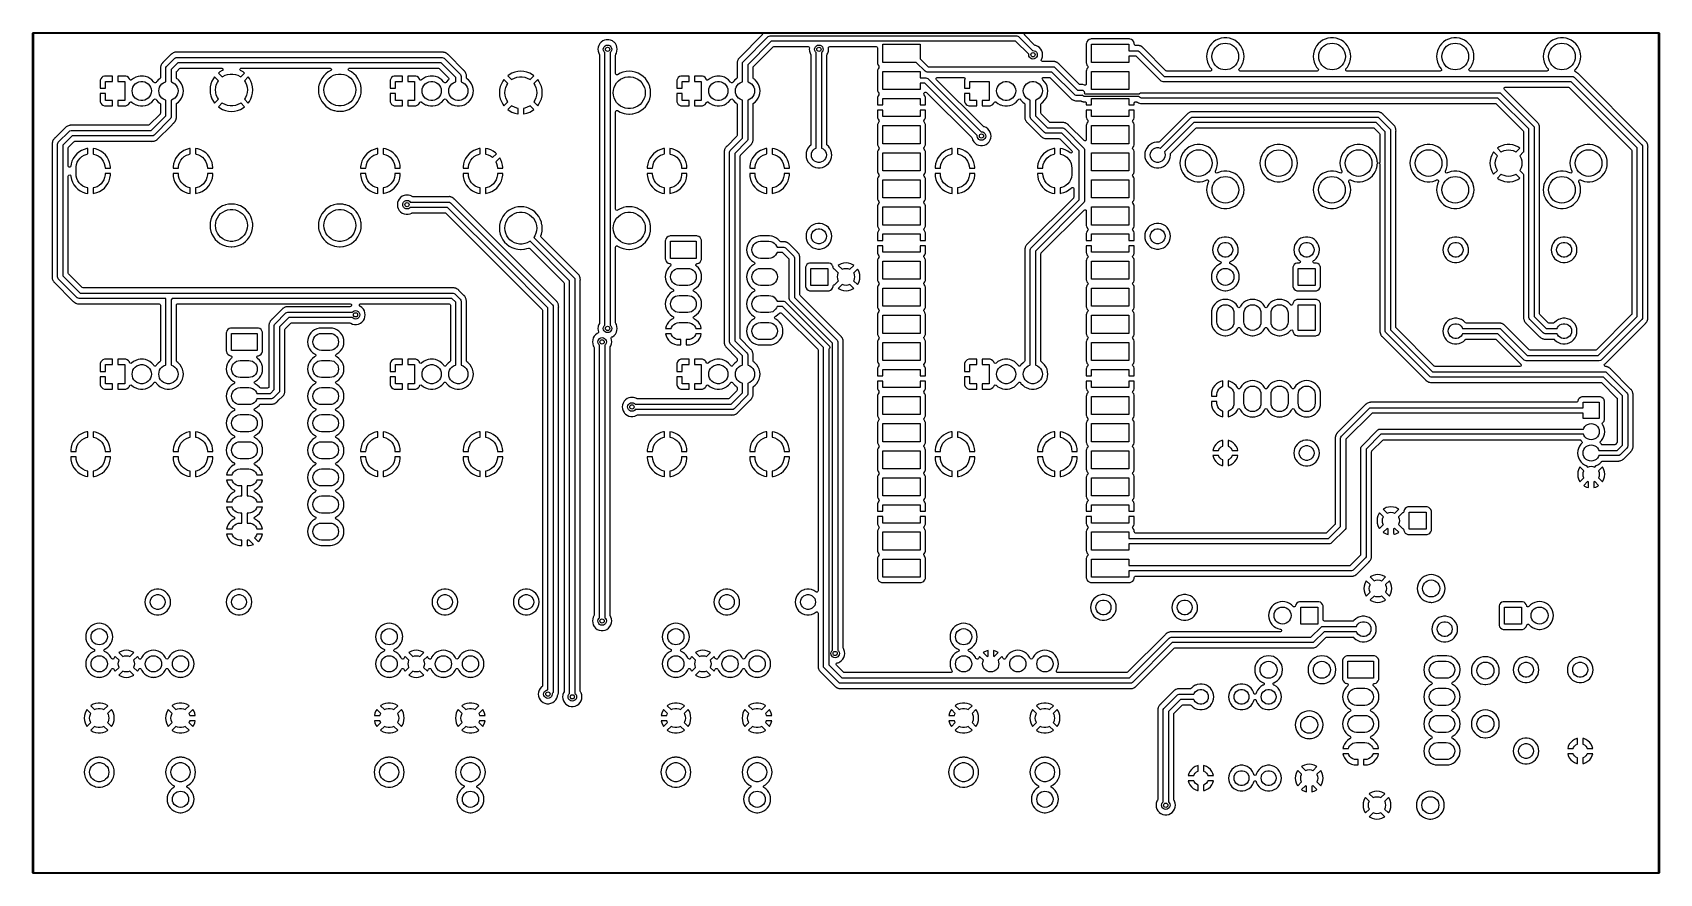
# Model space of a CAD drawing. Extents: x 1.7 to 7.7, y -4.5 to -1.4.
import ezdxf

# ---------------------------------------------------------------- set-up
doc = ezdxf.new("R2010")
doc.units = 0
doc.header["$MEASUREMENT"] = 0
doc.layers.add('BLACK', color=7, linetype='CONTINUOUS')

msp = doc.modelspace()

# ---------------------------------------------------------------- linework, layer by layer
at = {"layer": 'BLACK', "linetype": 'CONTINUOUS'}
for p, q in [((1.69803, -1.4), (1.69861, -1.39861)), ((1.69803, -4.5), (1.69803, -1.4)), ((1.69861, -1.39861), (1.7, -1.39803)), ((1.7, -1.39803), (7.7, -1.39803)), ((1.70002, -1.4049), (1.70079, -1.40226)), ((1.70002, -2.29913), (1.70002, -1.4049)), ((1.70079, -1.40226), (1.70287, -1.40046)), ((1.70197, -1.40197), (1.70197, -4.49803)), ((7.69803, -1.40197), (1.70197, -1.40197)), ((1.70287, -1.40046), (1.7049, -1.40002)), ((1.7049, -1.40002), (4.38641, -1.40002)), ((3.79116, -1.43905), (3.78743, -1.4455)), ((3.79615, -1.43351), (3.79116, -1.43905)), ((3.80218, -1.42913), (3.79615, -1.43351)), ((3.80898, -1.4261), (3.80218, -1.42913)), ((3.80218, -1.42913), (3.80218, -1.42913)), ((3.815, -1.42482), (3.80898, -1.4261)), ((3.80898, -1.4261), (3.80898, -1.4261)), ((3.81627, -1.42455), (3.815, -1.42482)), ((3.82373, -1.42455), (3.81627, -1.42455)), ((3.82528, -1.42488), (3.82373, -1.42455)), ((3.83102, -1.4261), (3.82528, -1.42488)), ((3.83782, -1.42913), (3.83102, -1.4261)), ((3.83102, -1.4261), (3.83102, -1.4261)), ((3.84243, -1.43248), (3.83782, -1.42913)), ((3.83782, -1.42913), (3.83782, -1.42913)), ((3.84385, -1.43351), (3.84243, -1.43248)), ((3.84884, -1.43905), (3.84385, -1.43351)), ((3.85257, -1.4455), (3.84884, -1.43905)), ((4.38986, -1.40835), (4.30828, -1.48993)), ((4.32044, -1.50564), (4.41304, -1.41304)), ((4.42408, -1.42984), (4.33724, -1.51668)), ((4.38641, -1.40002), (4.38905, -1.40079)), ((4.38905, -1.40079), (4.39085, -1.40287)), ((4.3901, -1.4081), (4.38986, -1.40835)), ((4.39124, -1.4056), (4.3901, -1.4081)), ((4.39085, -1.40287), (4.39124, -1.4056)), ((4.41304, -1.41304), (4.41623, -1.41091)), ((4.41304, -1.41304), (4.41304, -1.41304)), ((4.41623, -1.41091), (4.42, -1.41016)), ((4.42, -1.41016), (5.33, -1.41016)), ((5.32592, -1.42984), (4.42408, -1.42984)), ((5.3745, -1.47842), (5.32592, -1.42984)), ((5.33, -1.41016), (5.33377, -1.41091)), ((5.33377, -1.41091), (5.33696, -1.41304)), ((5.33696, -1.41304), (5.38842, -1.4645)), ((5.35882, -1.40594), (5.35902, -1.4032)), ((5.36014, -1.40835), (5.35882, -1.40594)), ((5.35902, -1.4032), (5.36067, -1.40099)), ((5.39601, -1.44423), (5.36014, -1.40835)), ((5.36067, -1.40099), (5.36324, -1.40003)), ((5.36324, -1.40003), (5.36359, -1.40002)), ((5.36359, -1.40002), (7.6951, -1.40002)), ((5.58685, -1.4395), (5.58683, -1.43965)), ((5.58683, -1.43965), (5.58683, -1.43965)), ((5.58683, -1.43965), (5.58683, -1.47257)), ((5.58708, -1.4373), (5.58685, -1.4395)), ((5.58906, -1.43199), (5.58708, -1.4373)), ((5.59246, -1.42746), (5.58906, -1.43199)), ((5.58906, -1.43199), (5.58906, -1.43199)), ((5.59699, -1.42406), (5.59246, -1.42746)), ((5.59246, -1.42746), (5.59246, -1.42746)), ((5.6023, -1.42208), (5.59699, -1.42406)), ((5.59699, -1.42406), (5.59699, -1.42406)), ((5.60465, -1.42183), (5.6023, -1.42208)), ((5.63757, -1.42183), (5.60465, -1.42183)), ((5.60465, -1.42183), (5.60465, -1.42183)), ((5.63778, -1.42182), (5.63757, -1.42183)), ((5.63893, -1.42172), (5.63778, -1.42182)), ((5.64, -1.42163), (5.63893, -1.42172)), ((5.64069, -1.42169), (5.64, -1.42163)), ((5.64, -1.42163), (5.64, -1.42163)), ((5.64222, -1.42182), (5.64069, -1.42169)), ((5.64243, -1.42183), (5.64222, -1.42182)), ((5.74622, -1.42183), (5.64243, -1.42183)), ((5.74856, -1.42208), (5.74622, -1.42183)), ((5.74622, -1.42183), (5.74622, -1.42183)), ((5.74622, -1.42183), (5.74622, -1.42183)), ((5.74622, -1.42183), (5.74622, -1.42183)), ((5.75387, -1.42406), (5.74856, -1.42208)), ((5.74856, -1.42208), (5.74856, -1.42208)), ((5.75841, -1.42746), (5.75387, -1.42406)), ((5.75387, -1.42406), (5.75387, -1.42406)), ((5.7618, -1.43199), (5.75841, -1.42746)), ((5.75841, -1.42746), (5.75841, -1.42746)), ((5.76237, -1.43351), (5.7618, -1.43199)), ((5.7618, -1.43199), (5.7618, -1.43199)), ((5.76378, -1.4373), (5.76237, -1.43351)), ((5.76404, -1.43965), (5.76378, -1.4373)), ((5.76404, -1.44057), (5.76404, -1.43965)), ((5.76404, -1.43965), (5.76404, -1.43965)), ((5.76404, -1.43965), (5.76404, -1.43965)), ((5.76448, -1.4426), (5.76404, -1.44057)), ((6.04915, -1.4395), (6.04271, -1.44758)), ((6.05672, -1.43248), (6.04915, -1.4395)), ((6.04915, -1.4395), (6.04915, -1.4395)), ((6.06525, -1.42666), (6.05672, -1.43248)), ((6.07456, -1.42218), (6.06525, -1.42666)), ((6.06525, -1.42666), (6.06525, -1.42666)), ((6.08442, -1.41913), (6.07456, -1.42218)), ((6.0752, -1.44389), (6.08297, -1.44027)), ((6.08297, -1.44027), (6.09126, -1.43805)), ((6.09464, -1.4176), (6.08442, -1.41913)), ((6.08442, -1.41913), (6.08442, -1.41913)), ((6.09126, -1.43805), (6.0998, -1.4373)), ((6.10496, -1.4176), (6.09464, -1.4176)), ((6.09464, -1.4176), (6.09464, -1.4176)), ((6.0998, -1.4373), (6.10834, -1.43805)), ((6.11518, -1.41913), (6.10496, -1.4176)), ((6.10496, -1.4176), (6.10496, -1.4176)), ((6.10834, -1.43805), (6.11663, -1.44027)), ((6.12504, -1.42218), (6.11518, -1.41913)), ((6.11518, -1.41913), (6.11518, -1.41913)), ((6.11663, -1.44027), (6.1244, -1.44389)), ((6.13435, -1.42666), (6.12504, -1.42218)), ((6.12504, -1.42218), (6.12504, -1.42218)), ((6.14288, -1.43248), (6.13435, -1.42666)), ((6.13435, -1.42666), (6.13435, -1.42666)), ((6.13435, -1.42666), (6.13435, -1.42666)), ((6.13435, -1.42666), (6.13435, -1.42666)), ((6.15045, -1.4395), (6.14288, -1.43248)), ((6.15689, -1.44758), (6.15045, -1.4395)), ((6.44295, -1.4395), (6.43651, -1.44758)), ((6.45052, -1.43248), (6.44295, -1.4395)), ((6.44295, -1.4395), (6.44295, -1.4395)), ((6.45905, -1.42666), (6.45052, -1.43248)), ((6.46836, -1.42218), (6.45905, -1.42666)), ((6.45905, -1.42666), (6.45905, -1.42666)), ((6.47822, -1.41913), (6.46836, -1.42218)), ((6.469, -1.44389), (6.47677, -1.44027)), ((6.47677, -1.44027), (6.48506, -1.43805)), ((6.48844, -1.4176), (6.47822, -1.41913)), ((6.47822, -1.41913), (6.47822, -1.41913)), ((6.48506, -1.43805), (6.4936, -1.4373)), ((6.49876, -1.4176), (6.48844, -1.4176)), ((6.48844, -1.4176), (6.48844, -1.4176)), ((6.4936, -1.4373), (6.50214, -1.43805)), ((6.50898, -1.41913), (6.49876, -1.4176)), ((6.49876, -1.4176), (6.49876, -1.4176)), ((6.50214, -1.43805), (6.51043, -1.44027)), ((6.51884, -1.42218), (6.50898, -1.41913)), ((6.50898, -1.41913), (6.50898, -1.41913)), ((6.51043, -1.44027), (6.5182, -1.44389)), ((6.52815, -1.42666), (6.51884, -1.42218)), ((6.51884, -1.42218), (6.51884, -1.42218)), ((6.53668, -1.43248), (6.52815, -1.42666)), ((6.52815, -1.42666), (6.52815, -1.42666)), ((6.52815, -1.42666), (6.52815, -1.42666)), ((6.52815, -1.42666), (6.52815, -1.42666)), ((6.54425, -1.4395), (6.53668, -1.43248)), ((6.55069, -1.44758), (6.54425, -1.4395)), ((6.89765, -1.4395), (6.89121, -1.44758)), ((6.90522, -1.43248), (6.89765, -1.4395)), ((6.89765, -1.4395), (6.89765, -1.4395)), ((6.91375, -1.42666), (6.90522, -1.43248)), ((6.92306, -1.42218), (6.91375, -1.42666)), ((6.91375, -1.42666), (6.91375, -1.42666)), ((6.93292, -1.41913), (6.92306, -1.42218)), ((6.9237, -1.44389), (6.93147, -1.44027)), ((6.93147, -1.44027), (6.93976, -1.43805)), ((6.94314, -1.4176), (6.93292, -1.41913)), ((6.93292, -1.41913), (6.93292, -1.41913)), ((6.93976, -1.43805), (6.9483, -1.4373)), ((6.95346, -1.4176), (6.94314, -1.4176)), ((6.94314, -1.4176), (6.94314, -1.4176)), ((6.9483, -1.4373), (6.95684, -1.43805)), ((6.96368, -1.41913), (6.95346, -1.4176)), ((6.95346, -1.4176), (6.95346, -1.4176)), ((6.95684, -1.43805), (6.96513, -1.44027)), ((6.97354, -1.42218), (6.96368, -1.41913)), ((6.96368, -1.41913), (6.96368, -1.41913)), ((6.96513, -1.44027), (6.9729, -1.44389)), ((6.98285, -1.42666), (6.97354, -1.42218)), ((6.97354, -1.42218), (6.97354, -1.42218)), ((6.99138, -1.43248), (6.98285, -1.42666)), ((6.98285, -1.42666), (6.98285, -1.42666)), ((6.98285, -1.42666), (6.98285, -1.42666)), ((6.98285, -1.42666), (6.98285, -1.42666)), ((6.99895, -1.4395), (6.99138, -1.43248)), ((7.00539, -1.44758), (6.99895, -1.4395)), ((7.29145, -1.4395), (7.28501, -1.44758)), ((7.29902, -1.43248), (7.29145, -1.4395)), ((7.29145, -1.4395), (7.29145, -1.4395)), ((7.30755, -1.42666), (7.29902, -1.43248)), ((7.31686, -1.42218), (7.30755, -1.42666)), ((7.30755, -1.42666), (7.30755, -1.42666)), ((7.32672, -1.41913), (7.31686, -1.42218)), ((7.3175, -1.44389), (7.32527, -1.44027)), ((7.32527, -1.44027), (7.33356, -1.43805)), ((7.33694, -1.4176), (7.32672, -1.41913)), ((7.32672, -1.41913), (7.32672, -1.41913)), ((7.33356, -1.43805), (7.3421, -1.4373)), ((7.34726, -1.4176), (7.33694, -1.4176)), ((7.33694, -1.4176), (7.33694, -1.4176)), ((7.3421, -1.4373), (7.35064, -1.43805)), ((7.35748, -1.41913), (7.34726, -1.4176)), ((7.34726, -1.4176), (7.34726, -1.4176)), ((7.35064, -1.43805), (7.35893, -1.44027)), ((7.36734, -1.42218), (7.35748, -1.41913)), ((7.35748, -1.41913), (7.35748, -1.41913)), ((7.35893, -1.44027), (7.3667, -1.44389)), ((7.37665, -1.42666), (7.36734, -1.42218)), ((7.36734, -1.42218), (7.36734, -1.42218)), ((7.38518, -1.43248), (7.37665, -1.42666)), ((7.37665, -1.42666), (7.37665, -1.42666)), ((7.37665, -1.42666), (7.37665, -1.42666)), ((7.37665, -1.42666), (7.37665, -1.42666)), ((7.39275, -1.4395), (7.38518, -1.43248)), ((7.39919, -1.44758), (7.39275, -1.4395)), ((7.6951, -1.40002), (7.69774, -1.40079)), ((7.69774, -1.40079), (7.69954, -1.40287)), ((7.69803, -4.49803), (7.69803, -1.40197)), ((7.69954, -1.40287), (7.69998, -1.4049)), ((7.69998, -1.4049), (7.69998, -4.4951)), ((7.7, -1.39803), (7.70139, -1.39861)), ((7.70139, -1.39861), (7.70197, -1.4)), ((7.70197, -1.4), (7.70197, -4.5)), ((2.2088, -1.47941), (2.18037, -1.50785)), ((2.19253, -1.52355), (2.22304, -1.49304)), ((2.21024, -1.47789), (2.2088, -1.47941)), ((2.21088, -1.47721), (2.21024, -1.47789)), ((2.2111, -1.47703), (2.21088, -1.47721)), ((2.21088, -1.47721), (2.21088, -1.47721)), ((2.21088, -1.47721), (2.21088, -1.47721)), ((2.21132, -1.47684), (2.21109, -1.47703)), ((2.21109, -1.47703), (2.2111, -1.47703)), ((2.21133, -1.47684), (2.21132, -1.47684)), ((2.21155, -1.47666), (2.21133, -1.47684)), ((2.21412, -1.47508), (2.21155, -1.47666)), ((2.21665, -1.47342), (2.21412, -1.47508)), ((2.2169, -1.47329), (2.21665, -1.47342)), ((2.21717, -1.47316), (2.2169, -1.47329)), ((2.2169, -1.47329), (2.2169, -1.47329)), ((2.21743, -1.47304), (2.21717, -1.47316)), ((2.21717, -1.47316), (2.21717, -1.47316)), ((2.2203, -1.47209), (2.21743, -1.47304)), ((2.22314, -1.47105), (2.2203, -1.47209)), ((2.22304, -1.49304), (2.22623, -1.49091)), ((2.22304, -1.49304), (2.22304, -1.49304)), ((2.22342, -1.47099), (2.22314, -1.47105)), ((2.22371, -1.47092), (2.22342, -1.47099)), ((2.22342, -1.47099), (2.22342, -1.47099)), ((2.22398, -1.47087), (2.22371, -1.47092)), ((2.22371, -1.47092), (2.22371, -1.47092)), ((2.22639, -1.47066), (2.22398, -1.47087)), ((2.22623, -1.49091), (2.22686, -1.49078)), ((2.227, -1.4706), (2.22639, -1.47066)), ((2.22686, -1.49078), (2.23, -1.49016)), ((2.22742, -1.47055), (2.227, -1.4706)), ((2.22828, -1.47045), (2.22742, -1.47055)), ((2.2286, -1.47045), (2.22828, -1.47045)), ((2.22882, -1.47044), (2.2286, -1.47045)), ((2.22911, -1.47042), (2.22882, -1.47044)), ((2.23087, -1.47026), (2.22911, -1.47042)), ((2.23, -1.49016), (3.21, -1.49016)), ((2.23, -1.49016), (2.23, -1.49016)), ((2.2318, -1.4704), (2.23087, -1.47026)), ((2.23087, -1.47026), (2.23087, -1.47026)), ((2.23251, -1.47045), (2.2318, -1.4704)), ((3.20957, -1.47045), (2.23251, -1.47045)), ((3.21259, -1.47036), (3.20957, -1.47045)), ((3.21, -1.49016), (3.21377, -1.49091)), ((3.21288, -1.47039), (3.21259, -1.47036)), ((3.21317, -1.47042), (3.21288, -1.47039)), ((3.21288, -1.47039), (3.21288, -1.47039)), ((3.21345, -1.47045), (3.21317, -1.47042)), ((3.21317, -1.47042), (3.21317, -1.47042)), ((3.21447, -1.47069), (3.21345, -1.47045)), ((3.21377, -1.49091), (3.21696, -1.49304)), ((3.2164, -1.47115), (3.21447, -1.47069)), ((3.21826, -1.47154), (3.2164, -1.47115)), ((3.21696, -1.49304), (3.27696, -1.55304)), ((3.21936, -1.47176), (3.21826, -1.47154)), ((3.21963, -1.47185), (3.21936, -1.47176)), ((3.21991, -1.47195), (3.21963, -1.47185)), ((3.21963, -1.47185), (3.21963, -1.47185)), ((3.22017, -1.47205), (3.21991, -1.47195)), ((3.21991, -1.47195), (3.21991, -1.47195)), ((3.22122, -1.47257), (3.22017, -1.47205)), ((3.22017, -1.47205), (3.22017, -1.47205)), ((3.22017, -1.47205), (3.22017, -1.47205)), ((3.22288, -1.4734), (3.22122, -1.47257)), ((3.22407, -1.47396), (3.22288, -1.4734)), ((3.22562, -1.47468), (3.22407, -1.47396)), ((3.22586, -1.47483), (3.22562, -1.47468)), ((3.22562, -1.47468), (3.22562, -1.47468)), ((3.22562, -1.47468), (3.22562, -1.47468)), ((3.22611, -1.47499), (3.22586, -1.47483)), ((3.22586, -1.47483), (3.22586, -1.47483)), ((3.22635, -1.47515), (3.22611, -1.47499)), ((3.22611, -1.47499), (3.22611, -1.47499)), ((3.22761, -1.4762), (3.22635, -1.47515)), ((3.22635, -1.47515), (3.22635, -1.47515)), ((3.22635, -1.47515), (3.22635, -1.47515)), ((3.22866, -1.47709), (3.22761, -1.4762)), ((3.22968, -1.47789), (3.22866, -1.47709)), ((3.22979, -1.478), (3.22968, -1.47789)), ((3.22991, -1.47812), (3.22979, -1.478)), ((3.23006, -1.47826), (3.22991, -1.47812)), ((3.23143, -1.47941), (3.23006, -1.47826)), ((3.23164, -1.47959), (3.23143, -1.47941)), ((3.23191, -1.47995), (3.23164, -1.47959)), ((3.2322, -1.48034), (3.23191, -1.47995)), ((3.23267, -1.48088), (3.2322, -1.48034)), ((3.28876, -1.53698), (3.23267, -1.48088)), ((3.78513, -1.45259), (3.78435, -1.46)), ((3.78435, -1.46), (3.78513, -1.46741)), ((3.78519, -1.4524), (3.78513, -1.45259)), ((3.78513, -1.46741), (3.78513, -1.46741)), ((3.78513, -1.46741), (3.78743, -1.4745)), ((3.78743, -1.4455), (3.78519, -1.4524)), ((3.78743, -1.4455), (3.78743, -1.4455)), ((3.78743, -1.4745), (3.78743, -1.4745)), ((3.78743, -1.4745), (3.78952, -1.47812)), ((3.78952, -1.47812), (3.7898, -1.4786)), ((3.7898, -1.4786), (3.79045, -1.48104)), ((3.79045, -1.48104), (3.79045, -2.46896)), ((3.80425, -1.46), (3.80502, -1.45513)), ((3.80502, -1.46487), (3.80425, -1.46)), ((3.80502, -1.45513), (3.80726, -1.45074)), ((3.80726, -1.46926), (3.80502, -1.46487)), ((3.80726, -1.45074), (3.81074, -1.44726)), ((3.81016, -1.47215), (3.80726, -1.46926)), ((3.81016, -2.47785), (3.81016, -1.47215)), ((3.81074, -1.44726), (3.81513, -1.44502)), ((3.81513, -1.44502), (3.82, -1.44425)), ((3.82, -1.44425), (3.82487, -1.44502)), ((3.82487, -1.44502), (3.82926, -1.44726)), ((3.82926, -1.44726), (3.83274, -1.45074)), ((3.83274, -1.46926), (3.82984, -1.47215)), ((3.82984, -1.47215), (3.82984, -2.47785)), ((3.83274, -1.45074), (3.83498, -1.45513)), ((3.83498, -1.46487), (3.83274, -1.46926)), ((3.83498, -1.45513), (3.83575, -1.46)), ((3.83575, -1.46), (3.83498, -1.46487)), ((3.84955, -1.48104), (3.8502, -1.4786)), ((3.84955, -1.54964), (3.84955, -1.48104)), ((3.8502, -1.4786), (3.85039, -1.47826)), ((3.85039, -1.47826), (3.85257, -1.4745)), ((3.85487, -1.45259), (3.85257, -1.4455)), ((3.85257, -1.4745), (3.85487, -1.46741)), ((3.85565, -1.46), (3.85487, -1.45259)), ((3.85487, -1.46741), (3.85565, -1.46)), ((4.3008, -1.49972), (4.29945, -1.50242)), ((4.30208, -1.49698), (4.3008, -1.49972)), ((4.30223, -1.49674), (4.30208, -1.49698)), ((4.30239, -1.49649), (4.30223, -1.49674)), ((4.30223, -1.49674), (4.30223, -1.49674)), ((4.30255, -1.49625), (4.30239, -1.49649)), ((4.30239, -1.49649), (4.30239, -1.49649)), ((4.30449, -1.49394), (4.30255, -1.49625)), ((4.30529, -1.49292), (4.30449, -1.49394)), ((4.30552, -1.49269), (4.30529, -1.49292)), ((4.30567, -1.49254), (4.30552, -1.49269)), ((4.30699, -1.49096), (4.30567, -1.49254)), ((4.30775, -1.4904), (4.30699, -1.49096)), ((4.30828, -1.48993), (4.30775, -1.4904)), ((4.35838, -1.52341), (4.43081, -1.45098)), ((4.43081, -1.45098), (4.43322, -1.44966)), ((4.43322, -1.44966), (4.43426, -1.44955)), ((4.43426, -1.44955), (4.56003, -1.44955)), ((4.56003, -1.44955), (4.56267, -1.45032)), ((4.56267, -1.45032), (4.56447, -1.4524)), ((4.56488, -1.45494), (4.56435, -1.46)), ((4.56435, -1.46), (4.56513, -1.46741)), ((4.56447, -1.4524), (4.56488, -1.45494)), ((4.56513, -1.46741), (4.56513, -1.46741)), ((4.56513, -1.46741), (4.56743, -1.4745)), ((4.56743, -1.4745), (4.56743, -1.4745)), ((4.56743, -1.4745), (4.56952, -1.47812)), ((4.56952, -1.47812), (4.5698, -1.4786)), ((4.5698, -1.4786), (4.57045, -1.48104)), ((4.57045, -1.48104), (4.57045, -1.81082)), ((4.58425, -1.46), (4.58502, -1.45513)), ((4.58502, -1.46487), (4.58425, -1.46)), ((4.58502, -1.45513), (4.58726, -1.45074)), ((4.58726, -1.46926), (4.58502, -1.46487)), ((4.58726, -1.45074), (4.59074, -1.44726)), ((4.59016, -1.47215), (4.58726, -1.46926)), ((4.59016, -1.82427), (4.59016, -1.47215)), ((4.59074, -1.44726), (4.59513, -1.44502)), ((4.59513, -1.44502), (4.6, -1.44425)), ((4.6, -1.44425), (4.60487, -1.44502)), ((4.60487, -1.44502), (4.60926, -1.44726)), ((4.60926, -1.44726), (4.61274, -1.45074)), ((4.61274, -1.46926), (4.60984, -1.47215)), ((4.60984, -1.47215), (4.60984, -1.82427)), ((4.61274, -1.45074), (4.61498, -1.45513)), ((4.61498, -1.46487), (4.61274, -1.46926)), ((4.61498, -1.45513), (4.61575, -1.46)), ((4.61575, -1.46), (4.61498, -1.46487)), ((4.62955, -1.48104), (4.6302, -1.4786)), ((4.62955, -1.81082), (4.62955, -1.48104)), ((4.6302, -1.4786), (4.63039, -1.47826)), ((4.63039, -1.47826), (4.63257, -1.4745)), ((4.63257, -1.4745), (4.63487, -1.46741)), ((4.63487, -1.46741), (4.63565, -1.46)), ((4.63512, -1.45494), (4.63561, -1.45223)), ((4.63565, -1.46), (4.63512, -1.45494)), ((4.63561, -1.45223), (4.63749, -1.45022)), ((4.63749, -1.45022), (4.63997, -1.44955)), ((4.63997, -1.44955), (4.81108, -1.44955)), ((4.81108, -1.44955), (4.81372, -1.45032)), ((4.81372, -1.45032), (4.81552, -1.4524)), ((4.81552, -1.4524), (4.81596, -1.45443)), ((4.81596, -1.45443), (4.81596, -1.51035)), ((4.83567, -1.50846), (4.83567, -1.44154)), ((4.83567, -1.44154), (4.97346, -1.44154)), ((4.97346, -1.44154), (4.97346, -1.49455)), ((4.97346, -1.49455), (5.00327, -1.52435)), ((5.37425, -1.48), (5.3745, -1.47842)), ((5.37502, -1.48487), (5.37425, -1.48)), ((5.37726, -1.48926), (5.37502, -1.48487)), ((5.38074, -1.49274), (5.37726, -1.48926)), ((5.38513, -1.49498), (5.38074, -1.49274)), ((5.39, -1.49575), (5.38513, -1.49498)), ((5.38842, -1.4645), (5.39, -1.46425)), ((5.39, -1.46425), (5.39487, -1.46502)), ((5.39487, -1.49498), (5.39, -1.49575)), ((5.39487, -1.46502), (5.39926, -1.46726)), ((5.39926, -1.49274), (5.39487, -1.49498)), ((5.39603, -1.44424), (5.39601, -1.44423)), ((5.39845, -1.44555), (5.39603, -1.44424)), ((5.40102, -1.4461), (5.39845, -1.44555)), ((5.39926, -1.46726), (5.40274, -1.47074)), ((5.40274, -1.48926), (5.39926, -1.49274)), ((5.40782, -1.44913), (5.40102, -1.4461)), ((5.40102, -1.4461), (5.40102, -1.4461)), ((5.40274, -1.47074), (5.40498, -1.47513)), ((5.40498, -1.48487), (5.40274, -1.48926)), ((5.40498, -1.47513), (5.40575, -1.48)), ((5.40575, -1.48), (5.40498, -1.48487)), ((5.41385, -1.45351), (5.40782, -1.44913)), ((5.40782, -1.44913), (5.40782, -1.44913)), ((5.41884, -1.45905), (5.41385, -1.45351)), ((5.41385, -1.45351), (5.41385, -1.45351)), ((5.42257, -1.4655), (5.41884, -1.45905)), ((5.42033, -1.49907), (5.42093, -1.49733)), ((5.42072, -1.5018), (5.42033, -1.49907)), ((5.42093, -1.49733), (5.42113, -1.49698)), ((5.42113, -1.49698), (5.42257, -1.4945)), ((5.42487, -1.47259), (5.42257, -1.4655)), ((5.42257, -1.4945), (5.42487, -1.48741)), ((5.42565, -1.48), (5.42487, -1.47259)), ((5.42487, -1.48741), (5.42565, -1.48)), ((5.58677, -1.4734), (5.58663, -1.475)), ((5.58663, -1.475), (5.58663, -1.475)), ((5.58663, -1.475), (5.58667, -1.47551)), ((5.58667, -1.47551), (5.58682, -1.47721)), ((5.58682, -1.47278), (5.58677, -1.4734)), ((5.58683, -1.47257), (5.58682, -1.47278)), ((5.58682, -1.47721), (5.58682, -1.47722)), ((5.58682, -1.47722), (5.58683, -1.47743)), ((5.58683, -1.47743), (5.58683, -1.51035)), ((5.60654, -1.50846), (5.60654, -1.44154)), ((5.60654, -1.44154), (5.74433, -1.44154)), ((5.74433, -1.44154), (5.74433, -1.46516)), ((5.74433, -1.46516), (5.775, -1.46516)), ((5.77092, -1.48484), (5.74433, -1.48484)), ((5.74433, -1.48484), (5.74433, -1.50846)), ((5.76628, -1.44468), (5.76448, -1.4426)), ((5.76892, -1.44545), (5.76628, -1.44468)), ((5.77457, -1.44545), (5.76892, -1.44545)), ((5.86304, -1.57696), (5.77092, -1.48484)), ((5.77759, -1.44536), (5.77457, -1.44545)), ((5.775, -1.46516), (5.77877, -1.46591)), ((5.77788, -1.44539), (5.77759, -1.44536)), ((5.77817, -1.44542), (5.77788, -1.44539)), ((5.77788, -1.44539), (5.77788, -1.44539)), ((5.77845, -1.44545), (5.77817, -1.44542)), ((5.77817, -1.44542), (5.77817, -1.44542)), ((5.77947, -1.44569), (5.77845, -1.44545)), ((5.77877, -1.46591), (5.78196, -1.46804)), ((5.7814, -1.44615), (5.77947, -1.44569)), ((5.78326, -1.44654), (5.7814, -1.44615)), ((5.78196, -1.46804), (5.87408, -1.56016)), ((5.78436, -1.44676), (5.78326, -1.44654)), ((5.78463, -1.44685), (5.78436, -1.44676)), ((5.78491, -1.44695), (5.78463, -1.44685)), ((5.78463, -1.44685), (5.78463, -1.44685)), ((5.78517, -1.44705), (5.78491, -1.44695)), ((5.78491, -1.44695), (5.78491, -1.44695)), ((5.78623, -1.44758), (5.78517, -1.44705)), ((5.78517, -1.44705), (5.78517, -1.44705)), ((5.78517, -1.44705), (5.78517, -1.44705)), ((5.78788, -1.4484), (5.78623, -1.44758)), ((5.78907, -1.44896), (5.78788, -1.4484)), ((5.79062, -1.44968), (5.78907, -1.44896)), ((5.79086, -1.44983), (5.79062, -1.44968)), ((5.79062, -1.44968), (5.79062, -1.44968)), ((5.79062, -1.44968), (5.79062, -1.44968)), ((5.79111, -1.44999), (5.79086, -1.44983)), ((5.79086, -1.44983), (5.79086, -1.44983)), ((5.79135, -1.45015), (5.79111, -1.44999)), ((5.79111, -1.44999), (5.79111, -1.44999)), ((5.79366, -1.45209), (5.79135, -1.45015)), ((5.79468, -1.45289), (5.79366, -1.45209)), ((5.79479, -1.453), (5.79468, -1.45289)), ((5.79491, -1.45312), (5.79479, -1.453)), ((5.79506, -1.45326), (5.79491, -1.45312)), ((5.79664, -1.45459), (5.79506, -1.45326)), ((5.7969, -1.45494), (5.79664, -1.45459)), ((5.79664, -1.45459), (5.79664, -1.45459)), ((5.7972, -1.45534), (5.7969, -1.45494)), ((5.79767, -1.45588), (5.7972, -1.45534)), ((5.88081, -1.53902), (5.79767, -1.45588)), ((6.03147, -1.4762), (6.0307, -1.4865)), ((6.0307, -1.4865), (6.0307, -1.4865)), ((6.0307, -1.4865), (6.03147, -1.4968)), ((6.03377, -1.46613), (6.03147, -1.4762)), ((6.03147, -1.4762), (6.03147, -1.4762)), ((6.03147, -1.4968), (6.03147, -1.4968)), ((6.03147, -1.4968), (6.03377, -1.50687)), ((6.03754, -1.45652), (6.03377, -1.46613)), ((6.04271, -1.44758), (6.03754, -1.45652)), ((6.0506, -1.4865), (6.05135, -1.47796)), ((6.05135, -1.49504), (6.0506, -1.4865)), ((6.05135, -1.47796), (6.05357, -1.46967)), ((6.05357, -1.50333), (6.05135, -1.49504)), ((6.05357, -1.46967), (6.05719, -1.4619)), ((6.05719, -1.4619), (6.06211, -1.45487)), ((6.06211, -1.45487), (6.06817, -1.44881)), ((6.06817, -1.44881), (6.0752, -1.44389)), ((6.1244, -1.44389), (6.13143, -1.44881)), ((6.13143, -1.44881), (6.13749, -1.45487)), ((6.13749, -1.45487), (6.14241, -1.4619)), ((6.14241, -1.4619), (6.14603, -1.46967)), ((6.14603, -1.46967), (6.14825, -1.47796)), ((6.14825, -1.49504), (6.14603, -1.50333)), ((6.14825, -1.47796), (6.149, -1.4865)), ((6.149, -1.4865), (6.14825, -1.49504)), ((6.15968, -1.4524), (6.15689, -1.44758)), ((6.16206, -1.45652), (6.15968, -1.4524)), ((6.16305, -1.45905), (6.16206, -1.45652)), ((6.16206, -1.45652), (6.16206, -1.45652)), ((6.16206, -1.45652), (6.16206, -1.45652)), ((6.16583, -1.46613), (6.16305, -1.45905)), ((6.16677, -1.47026), (6.16583, -1.46613)), ((6.16672, -1.50297), (6.16813, -1.4968)), ((6.16813, -1.4762), (6.16677, -1.47026)), ((6.1689, -1.4865), (6.16813, -1.4762)), ((6.16813, -1.4762), (6.16813, -1.4762)), ((6.16813, -1.4762), (6.16813, -1.4762)), ((6.16813, -1.4968), (6.16814, -1.49664)), ((6.16814, -1.49664), (6.1689, -1.4865)), ((6.1689, -1.4865), (6.1689, -1.4865)), ((6.42527, -1.4762), (6.4245, -1.4865)), ((6.4245, -1.4865), (6.4245, -1.4865)), ((6.4245, -1.4865), (6.42527, -1.4968)), ((6.42757, -1.46613), (6.42527, -1.4762)), ((6.42527, -1.4762), (6.42527, -1.4762)), ((6.42527, -1.4968), (6.42527, -1.4968)), ((6.42527, -1.4968), (6.42757, -1.50687)), ((6.43134, -1.45652), (6.42757, -1.46613)), ((6.43651, -1.44758), (6.43134, -1.45652)), ((6.4444, -1.4865), (6.44515, -1.47796)), ((6.44515, -1.49504), (6.4444, -1.4865)), ((6.44515, -1.47796), (6.44737, -1.46967)), ((6.44737, -1.50333), (6.44515, -1.49504)), ((6.44737, -1.46967), (6.45099, -1.4619)), ((6.45099, -1.4619), (6.45591, -1.45487)), ((6.45591, -1.45487), (6.46197, -1.44881)), ((6.46197, -1.44881), (6.469, -1.44389)), ((6.5182, -1.44389), (6.52523, -1.44881)), ((6.52523, -1.44881), (6.53129, -1.45487)), ((6.53129, -1.45487), (6.53621, -1.4619)), ((6.53621, -1.4619), (6.53983, -1.46967)), ((6.53983, -1.46967), (6.54205, -1.47796)), ((6.54205, -1.49504), (6.53983, -1.50333)), ((6.54205, -1.47796), (6.5428, -1.4865)), ((6.5428, -1.4865), (6.54205, -1.49504)), ((6.55348, -1.4524), (6.55069, -1.44758)), ((6.55586, -1.45652), (6.55348, -1.4524)), ((6.55685, -1.45905), (6.55586, -1.45652)), ((6.55586, -1.45652), (6.55586, -1.45652)), ((6.55586, -1.45652), (6.55586, -1.45652)), ((6.55963, -1.46613), (6.55685, -1.45905)), ((6.56057, -1.47026), (6.55963, -1.46613)), ((6.56052, -1.50297), (6.56193, -1.4968)), ((6.56193, -1.4762), (6.56057, -1.47026)), ((6.5627, -1.4865), (6.56193, -1.4762)), ((6.56193, -1.4762), (6.56193, -1.4762)), ((6.56193, -1.4762), (6.56193, -1.4762)), ((6.56193, -1.4968), (6.56194, -1.49664)), ((6.56194, -1.49664), (6.5627, -1.4865)), ((6.5627, -1.4865), (6.5627, -1.4865)), ((6.87997, -1.4762), (6.8792, -1.4865)), ((6.8792, -1.4865), (6.8792, -1.4865)), ((6.8792, -1.4865), (6.87997, -1.4968)), ((6.88227, -1.46613), (6.87997, -1.4762)), ((6.87997, -1.4762), (6.87997, -1.4762)), ((6.87997, -1.4968), (6.87997, -1.4968)), ((6.87997, -1.4968), (6.88227, -1.50687)), ((6.88604, -1.45652), (6.88227, -1.46613)), ((6.89121, -1.44758), (6.88604, -1.45652)), ((6.8991, -1.4865), (6.89985, -1.47796)), ((6.89985, -1.49504), (6.8991, -1.4865)), ((6.89985, -1.47796), (6.90207, -1.46967)), ((6.90207, -1.50333), (6.89985, -1.49504)), ((6.90207, -1.46967), (6.90569, -1.4619)), ((6.90569, -1.4619), (6.91061, -1.45487)), ((6.91061, -1.45487), (6.91667, -1.44881)), ((6.91667, -1.44881), (6.9237, -1.44389)), ((6.9729, -1.44389), (6.97993, -1.44881)), ((6.97993, -1.44881), (6.98599, -1.45487)), ((6.98599, -1.45487), (6.99091, -1.4619)), ((6.99091, -1.4619), (6.99453, -1.46967)), ((6.99453, -1.46967), (6.99675, -1.47796)), ((6.99675, -1.49504), (6.99453, -1.50333)), ((6.99675, -1.47796), (6.9975, -1.4865)), ((6.9975, -1.4865), (6.99675, -1.49504)), ((7.00818, -1.4524), (7.00539, -1.44758)), ((7.01056, -1.45652), (7.00818, -1.4524)), ((7.01155, -1.45905), (7.01056, -1.45652)), ((7.01056, -1.45652), (7.01056, -1.45652)), ((7.01056, -1.45652), (7.01056, -1.45652)), ((7.01433, -1.46613), (7.01155, -1.45905)), ((7.01527, -1.47026), (7.01433, -1.46613)), ((7.01522, -1.50297), (7.01663, -1.4968)), ((7.01663, -1.4762), (7.01527, -1.47026)), ((7.0174, -1.4865), (7.01663, -1.4762)), ((7.01663, -1.4762), (7.01663, -1.4762)), ((7.01663, -1.4762), (7.01663, -1.4762)), ((7.01663, -1.4968), (7.01664, -1.49664)), ((7.01664, -1.49664), (7.0174, -1.4865)), ((7.0174, -1.4865), (7.0174, -1.4865)), ((7.27377, -1.4762), (7.273, -1.4865)), ((7.273, -1.4865), (7.273, -1.4865)), ((7.273, -1.4865), (7.27377, -1.4968)), ((7.27607, -1.46613), (7.27377, -1.4762)), ((7.27377, -1.4762), (7.27377, -1.4762)), ((7.27377, -1.4968), (7.27377, -1.4968)), ((7.27377, -1.4968), (7.27607, -1.50687)), ((7.27984, -1.45652), (7.27607, -1.46613)), ((7.28501, -1.44758), (7.27984, -1.45652)), ((7.2929, -1.4865), (7.29365, -1.47796)), ((7.29365, -1.49504), (7.2929, -1.4865)), ((7.29365, -1.47796), (7.29587, -1.46967)), ((7.29587, -1.50333), (7.29365, -1.49504)), ((7.29587, -1.46967), (7.29949, -1.4619)), ((7.29949, -1.4619), (7.30441, -1.45487)), ((7.30441, -1.45487), (7.31047, -1.44881)), ((7.31047, -1.44881), (7.3175, -1.44389)), ((7.3667, -1.44389), (7.37373, -1.44881)), ((7.37373, -1.44881), (7.37979, -1.45487)), ((7.37979, -1.45487), (7.38471, -1.4619)), ((7.38471, -1.4619), (7.38833, -1.46967)), ((7.38833, -1.46967), (7.39055, -1.47796)), ((7.39055, -1.49504), (7.38833, -1.50333)), ((7.39055, -1.47796), (7.3913, -1.4865)), ((7.3913, -1.4865), (7.39055, -1.49504)), ((7.40198, -1.4524), (7.39919, -1.44758)), ((7.40436, -1.45652), (7.40198, -1.4524)), ((7.40535, -1.45905), (7.40436, -1.45652)), ((7.40436, -1.45652), (7.40436, -1.45652)), ((7.40436, -1.45652), (7.40436, -1.45652)), ((7.40813, -1.46613), (7.40535, -1.45905)), ((7.40907, -1.47026), (7.40813, -1.46613)), ((7.40902, -1.50297), (7.41043, -1.4968)), ((7.41043, -1.4762), (7.40907, -1.47026)), ((7.4112, -1.4865), (7.41043, -1.4762)), ((7.41043, -1.4762), (7.41043, -1.4762)), ((7.41043, -1.4762), (7.41043, -1.4762)), ((7.41043, -1.4968), (7.41044, -1.49664)), ((7.41044, -1.49664), (7.4112, -1.4865)), ((7.4112, -1.4865), (7.4112, -1.4865)), ((1.95767, -1.56089), (1.95314, -1.56428)), ((1.96298, -1.55891), (1.95767, -1.56089)), ((1.95767, -1.56089), (1.95767, -1.56089)), ((1.96532, -1.55866), (1.96298, -1.55891)), ((1.96298, -1.55891), (1.96298, -1.55891)), ((1.9928, -1.55866), (1.96532, -1.55866)), ((1.9928, -1.57835), (1.9928, -1.55866)), ((2.03995, -1.55866), (2.01248, -1.55866)), ((2.01248, -1.55866), (2.01248, -1.57835)), ((2.0423, -1.55891), (2.03995, -1.55866)), ((2.0476, -1.56089), (2.0423, -1.55891)), ((2.0423, -1.55891), (2.0423, -1.55891)), ((2.05213, -1.56428), (2.0476, -1.56089)), ((2.0476, -1.56089), (2.0476, -1.56089)), ((2.08748, -1.56015), (2.07884, -1.56311)), ((2.09487, -1.55891), (2.08748, -1.56015)), ((2.09649, -1.55864), (2.09487, -1.55891)), ((2.10563, -1.55864), (2.09649, -1.55864)), ((2.10726, -1.55891), (2.10563, -1.55864)), ((2.11465, -1.56015), (2.10726, -1.55891)), ((2.12329, -1.56311), (2.11465, -1.56015)), ((2.16988, -1.52764), (2.16985, -1.52792)), ((2.16985, -1.52792), (2.16994, -1.53094)), ((2.16991, -1.52734), (2.16988, -1.52764)), ((2.16988, -1.52764), (2.16988, -1.52764)), ((2.16994, -1.52706), (2.16991, -1.52734)), ((2.16991, -1.52734), (2.16991, -1.52734)), ((2.17033, -1.52542), (2.16994, -1.52706)), ((2.16994, -1.53094), (2.16994, -1.56452)), ((2.17064, -1.52412), (2.17033, -1.52542)), ((2.17106, -1.52207), (2.17064, -1.52412)), ((2.17125, -1.52115), (2.17106, -1.52207)), ((2.17134, -1.52088), (2.17125, -1.52115)), ((2.17143, -1.5206), (2.17134, -1.52088)), ((2.17134, -1.52088), (2.17134, -1.52088)), ((2.17144, -1.5206), (2.17143, -1.5206)), ((2.17153, -1.52034), (2.17144, -1.5206)), ((2.17289, -1.51764), (2.17153, -1.52034)), ((2.17417, -1.51489), (2.17289, -1.51764)), ((2.17432, -1.51465), (2.17417, -1.51489)), ((2.17448, -1.5144), (2.17432, -1.51465)), ((2.17432, -1.51465), (2.17432, -1.51465)), ((2.17463, -1.51416), (2.17448, -1.5144)), ((2.17448, -1.5144), (2.17448, -1.5144)), ((2.17658, -1.51185), (2.17463, -1.51416)), ((2.17738, -1.51084), (2.17658, -1.51185)), ((2.17761, -1.51061), (2.17738, -1.51084)), ((2.17775, -1.51045), (2.17761, -1.51061)), ((2.17907, -1.50887), (2.17775, -1.51045)), ((2.17983, -1.50831), (2.17907, -1.50887)), ((2.18037, -1.50785), (2.17983, -1.50831)), ((2.18965, -1.53051), (2.19039, -1.52675)), ((2.18965, -1.57985), (2.18965, -1.53051)), ((2.19039, -1.52675), (2.19253, -1.52355)), ((2.23408, -1.50984), (2.20933, -1.53459)), ((2.20933, -1.53459), (2.20933, -1.57985)), ((2.22904, -1.54477), (2.22981, -1.54213)), ((2.22904, -1.56452), (2.22904, -1.54477)), ((2.22981, -1.54213), (2.23047, -1.54132)), ((2.23047, -1.54132), (2.24081, -1.53098)), ((3.20592, -1.50984), (2.23408, -1.50984)), ((2.24081, -1.53098), (2.24322, -1.52966)), ((2.24322, -1.52966), (2.24426, -1.52955)), ((2.24426, -1.52955), (2.39601, -1.52955)), ((2.38941, -1.54359), (2.3838, -1.54779)), ((2.3838, -1.54779), (2.39798, -1.56197)), ((2.39835, -1.53871), (2.38941, -1.54359)), ((2.38941, -1.54359), (2.38941, -1.54359)), ((2.39601, -1.52955), (2.39865, -1.53032)), ((2.39798, -1.56197), (2.39979, -1.56057)), ((2.3997, -1.53763), (2.39835, -1.53871)), ((2.39865, -1.53032), (2.40045, -1.5324)), ((2.40084, -1.53512), (2.3997, -1.53763)), ((2.39979, -1.56057), (2.40837, -1.55592)), ((2.40045, -1.5324), (2.40084, -1.53512)), ((2.40837, -1.55592), (2.41759, -1.55276)), ((2.41759, -1.55276), (2.42721, -1.55115)), ((2.42721, -1.55115), (2.43696, -1.55115)), ((2.43696, -1.55115), (2.44658, -1.55276)), ((2.44658, -1.55276), (2.45581, -1.55592)), ((2.45581, -1.55592), (2.46438, -1.56057)), ((2.46329, -1.53408), (2.46426, -1.5315)), ((2.46388, -1.53677), (2.46329, -1.53408)), ((2.46582, -1.53871), (2.46388, -1.53677)), ((2.46426, -1.5315), (2.46646, -1.52986)), ((2.46438, -1.56057), (2.46619, -1.56197)), ((2.47476, -1.54359), (2.46582, -1.53871)), ((2.46619, -1.56197), (2.48037, -1.54779)), ((2.46646, -1.52986), (2.46816, -1.52955)), ((2.46816, -1.52955), (2.79597, -1.52955)), ((2.48037, -1.54779), (2.47476, -1.54359)), ((2.47476, -1.54359), (2.47476, -1.54359)), ((2.48037, -1.54779), (2.48037, -1.54779)), ((2.77242, -1.5583), (2.76566, -1.56731)), ((2.78038, -1.55033), (2.77242, -1.55829)), ((2.77242, -1.55829), (2.77242, -1.5583)), ((2.7894, -1.54358), (2.78038, -1.55033)), ((2.78038, -1.55033), (2.78038, -1.55033)), ((2.79831, -1.53871), (2.7894, -1.54358)), ((2.7894, -1.54358), (2.7894, -1.54358)), ((2.79209, -1.56656), (2.79979, -1.56057)), ((2.79597, -1.52955), (2.79861, -1.53032)), ((2.79966, -1.53763), (2.79831, -1.53871)), ((2.79861, -1.53032), (2.80041, -1.5324)), ((2.8008, -1.53512), (2.79966, -1.53763)), ((2.79979, -1.56057), (2.80837, -1.55592)), ((2.80041, -1.5324), (2.8008, -1.53512)), ((2.80837, -1.55592), (2.81759, -1.55276)), ((2.81759, -1.55276), (2.82721, -1.55115)), ((2.82721, -1.55115), (2.83696, -1.55115)), ((2.83696, -1.55115), (2.84658, -1.55276)), ((2.84658, -1.55276), (2.85581, -1.55592)), ((2.85581, -1.55592), (2.86438, -1.56057)), ((2.86334, -1.53408), (2.8643, -1.5315)), ((2.86392, -1.53677), (2.86334, -1.53408)), ((2.86587, -1.53871), (2.86392, -1.53677)), ((2.8643, -1.5315), (2.8665, -1.52986)), ((2.86438, -1.56057), (2.87208, -1.56656)), ((2.87477, -1.54358), (2.86587, -1.53871)), ((2.8665, -1.52986), (2.86821, -1.52955)), ((2.86821, -1.52955), (3.19574, -1.52955)), ((2.88379, -1.55033), (2.87477, -1.54358)), ((2.87477, -1.54358), (2.87477, -1.54358)), ((2.89176, -1.55829), (2.88379, -1.55033)), ((2.88379, -1.55033), (2.88379, -1.55033)), ((2.89176, -1.5583), (2.89176, -1.55829)), ((2.89851, -1.56731), (2.89176, -1.5583)), ((3.02763, -1.56089), (3.0231, -1.56428)), ((3.03294, -1.55891), (3.02763, -1.56089)), ((3.02763, -1.56089), (3.02763, -1.56089)), ((3.03528, -1.55866), (3.03294, -1.55891)), ((3.03294, -1.55891), (3.03294, -1.55891)), ((3.06276, -1.55866), (3.03528, -1.55866)), ((3.06276, -1.57835), (3.06276, -1.55866)), ((3.10992, -1.55866), (3.08244, -1.55866)), ((3.08244, -1.55866), (3.08244, -1.57835)), ((3.11226, -1.55891), (3.10992, -1.55866)), ((3.11756, -1.56089), (3.11226, -1.55891)), ((3.11226, -1.55891), (3.11226, -1.55891)), ((3.12209, -1.56428), (3.11756, -1.56089)), ((3.11756, -1.56089), (3.11756, -1.56089)), ((3.15744, -1.56015), (3.1488, -1.56311)), ((3.16483, -1.55891), (3.15744, -1.56015)), ((3.16645, -1.55864), (3.16483, -1.55891)), ((3.17559, -1.55864), (3.16645, -1.55864)), ((3.17722, -1.55891), (3.17559, -1.55864)), ((3.18461, -1.56015), (3.17722, -1.55891)), ((3.19325, -1.56311), (3.18461, -1.56015)), ((3.19574, -1.52955), (3.19838, -1.53032)), ((3.19838, -1.53032), (3.19919, -1.53098)), ((3.19919, -1.53098), (3.21723, -1.54902)), ((3.25961, -1.56353), (3.20592, -1.50984)), ((3.21723, -1.54902), (3.2333, -1.56509)), ((3.27696, -1.55304), (3.27696, -1.55304)), ((3.27696, -1.55304), (3.27909, -1.55623)), ((3.27909, -1.55623), (3.27984, -1.56)), ((3.27984, -1.56), (3.27929, -1.56277)), ((3.28941, -1.53752), (3.28876, -1.53698)), ((3.28978, -1.53778), (3.28941, -1.53752)), ((3.29145, -1.53966), (3.28978, -1.53778)), ((3.28978, -1.53778), (3.28978, -1.53778)), ((3.28978, -1.53778), (3.28978, -1.53778)), ((3.29155, -1.53976), (3.29145, -1.53966)), ((3.29224, -1.54045), (3.29155, -1.53976)), ((3.29333, -1.54155), (3.29224, -1.54045)), ((3.29334, -1.54155), (3.29333, -1.54155)), ((3.29357, -1.54192), (3.29334, -1.54155)), ((3.29407, -1.54261), (3.29357, -1.54192)), ((3.29437, -1.54294), (3.29407, -1.54261)), ((3.29557, -1.54516), (3.29437, -1.54294)), ((3.29437, -1.54294), (3.29437, -1.54294)), ((3.29564, -1.54528), (3.29557, -1.54516)), ((3.29628, -1.54633), (3.29564, -1.54528)), ((3.29696, -1.54743), (3.29628, -1.54633)), ((3.29708, -1.54779), (3.29696, -1.54743)), ((3.2971, -1.54785), (3.29708, -1.54779)), ((3.29744, -1.54863), (3.2971, -1.54785)), ((3.29765, -1.54902), (3.29744, -1.54863)), ((3.2983, -1.55145), (3.29765, -1.54902)), ((3.29834, -1.55159), (3.2983, -1.55145)), ((3.29913, -1.55398), (3.29834, -1.55159)), ((3.29917, -1.55442), (3.29913, -1.55398)), ((3.29932, -1.55526), (3.29917, -1.55442)), ((3.29943, -1.55569), (3.29932, -1.55526)), ((3.29951, -1.55821), (3.29943, -1.55569)), ((3.29952, -1.55835), (3.29951, -1.55821)), ((3.29969, -1.56033), (3.29952, -1.55835)), ((3.29974, -1.56087), (3.29969, -1.56033)), ((3.29969, -1.56115), (3.29974, -1.56087)), ((3.45732, -1.55359), (3.45171, -1.55779)), ((3.45171, -1.55779), (3.46589, -1.57197)), ((3.46721, -1.5482), (3.45732, -1.55359)), ((3.45732, -1.55359), (3.45732, -1.55359)), ((3.47776, -1.54426), (3.46721, -1.5482)), ((3.46721, -1.5482), (3.46721, -1.5482)), ((3.48877, -1.54187), (3.47776, -1.54426)), ((3.5, -1.54106), (3.48877, -1.54187)), ((3.48877, -1.54187), (3.48877, -1.54187)), ((3.51123, -1.54187), (3.5, -1.54106)), ((3.5, -1.54106), (3.5, -1.54106)), ((3.52224, -1.54426), (3.51123, -1.54187)), ((3.51123, -1.54187), (3.51123, -1.54187)), ((3.53279, -1.5482), (3.52224, -1.54426)), ((3.54268, -1.55359), (3.53279, -1.5482)), ((3.53279, -1.5482), (3.53279, -1.5482)), ((3.53411, -1.57197), (3.54829, -1.55779)), ((3.54829, -1.55779), (3.54268, -1.55359)), ((3.54268, -1.55359), (3.54268, -1.55359)), ((3.54829, -1.55779), (3.54829, -1.55779)), ((3.85014, -1.55198), (3.84955, -1.54964)), ((3.85209, -1.55392), (3.85014, -1.55198)), ((3.85478, -1.55451), (3.85209, -1.55392)), ((3.85714, -1.55363), (3.85478, -1.55451)), ((3.85717, -1.55367), (3.85714, -1.55363)), ((3.85731, -1.55358), (3.85717, -1.55367)), ((3.8672, -1.54818), (3.85731, -1.55358)), ((3.87618, -1.54483), (3.8672, -1.54818)), ((3.8672, -1.54818), (3.8672, -1.54818)), ((3.87776, -1.54424), (3.87618, -1.54483)), ((3.88876, -1.54185), (3.87776, -1.54424)), ((3.87776, -1.54424), (3.87776, -1.54424)), ((3.87776, -1.54424), (3.87776, -1.54424)), ((3.9, -1.54104), (3.88876, -1.54185)), ((3.91124, -1.54185), (3.9, -1.54104)), ((3.9, -1.54104), (3.9, -1.54104)), ((3.92224, -1.54424), (3.91124, -1.54185)), ((3.9288, -1.54669), (3.92224, -1.54424)), ((3.92224, -1.54424), (3.92224, -1.54424)), ((3.92224, -1.54424), (3.92224, -1.54424)), ((3.9328, -1.54818), (3.9288, -1.54669)), ((3.94269, -1.55358), (3.9328, -1.54818)), ((3.9328, -1.54818), (3.9328, -1.54818)), ((3.9517, -1.56033), (3.94269, -1.55358)), ((3.94269, -1.55358), (3.94269, -1.55358)), ((3.95171, -1.56033), (3.9517, -1.56033)), ((3.95967, -1.56829), (3.95171, -1.56033)), ((4.08559, -1.56089), (4.08106, -1.56428)), ((4.09089, -1.55891), (4.08559, -1.56089)), ((4.08559, -1.56089), (4.08559, -1.56089)), ((4.09323, -1.55866), (4.09089, -1.55891)), ((4.09089, -1.55891), (4.09089, -1.55891)), ((4.12071, -1.55866), (4.09323, -1.55866)), ((4.12071, -1.57835), (4.12071, -1.55866)), ((4.16787, -1.55866), (4.14039, -1.55866)), ((4.14039, -1.55866), (4.14039, -1.57835)), ((4.17021, -1.55891), (4.16787, -1.55866)), ((4.17552, -1.56089), (4.17021, -1.55891)), ((4.17021, -1.55891), (4.17021, -1.55891)), ((4.18005, -1.56428), (4.17552, -1.56089)), ((4.17552, -1.56089), (4.17552, -1.56089)), ((4.21539, -1.56015), (4.20675, -1.56311)), ((4.22278, -1.55891), (4.21539, -1.56015)), ((4.22441, -1.55864), (4.22278, -1.55891)), ((4.23355, -1.55864), (4.22441, -1.55864)), ((4.23517, -1.55891), (4.23355, -1.55864)), ((4.24256, -1.56015), (4.23517, -1.55891)), ((4.2512, -1.56311), (4.24256, -1.56015)), ((4.29779, -1.50972), (4.29777, -1.51001)), ((4.29777, -1.51001), (4.29785, -1.51303)), ((4.29782, -1.50943), (4.29779, -1.50972)), ((4.29779, -1.50972), (4.29779, -1.50972)), ((4.29785, -1.50915), (4.29782, -1.50943)), ((4.29782, -1.50943), (4.29782, -1.50943)), ((4.29816, -1.50785), (4.29785, -1.50915)), ((4.29785, -1.51303), (4.29785, -1.56452)), ((4.29855, -1.5062), (4.29816, -1.50785)), ((4.29903, -1.50387), (4.29855, -1.5062)), ((4.29916, -1.50324), (4.29903, -1.50387)), ((4.29925, -1.50297), (4.29916, -1.50324)), ((4.29935, -1.50269), (4.29925, -1.50297)), ((4.29925, -1.50297), (4.29925, -1.50297)), ((4.29945, -1.50242), (4.29935, -1.50269)), ((4.29935, -1.50269), (4.29935, -1.50269)), ((4.31756, -1.5126), (4.31831, -1.50883)), ((4.31756, -1.57985), (4.31756, -1.5126)), ((4.31831, -1.50883), (4.32044, -1.50564)), ((4.33724, -1.51668), (4.33724, -1.57985)), ((4.35695, -1.52686), (4.35772, -1.52422)), ((4.35695, -1.56452), (4.35695, -1.52686)), ((4.35772, -1.52422), (4.35838, -1.52341)), ((4.81596, -1.51035), (4.81596, -1.51035)), ((4.81596, -1.51035), (4.81622, -1.5127)), ((4.81612, -1.53818), (4.81596, -1.53965)), ((4.81596, -1.53965), (4.81596, -1.53965)), ((4.81596, -1.53965), (4.81596, -1.61035)), ((4.81622, -1.5373), (4.81612, -1.53818)), ((4.81622, -1.5127), (4.8182, -1.51801)), ((4.8182, -1.53199), (4.81622, -1.5373)), ((4.8182, -1.51801), (4.8182, -1.51801)), ((4.8182, -1.51801), (4.82124, -1.52207)), ((4.82124, -1.52793), (4.8182, -1.53199)), ((4.8182, -1.53199), (4.8182, -1.53199)), ((4.82124, -1.52207), (4.8222, -1.52465)), ((4.82162, -1.52734), (4.82124, -1.52793)), ((4.8222, -1.52465), (4.82162, -1.52734)), ((4.95955, -1.50846), (4.83567, -1.50846)), ((4.83567, -1.60846), (4.83567, -1.54154)), ((4.83567, -1.54154), (4.97346, -1.54154)), ((4.99224, -1.54116), (4.95955, -1.50846)), ((4.97346, -1.54154), (4.97346, -1.56516)), ((4.99543, -1.54329), (4.99224, -1.54116)), ((4.9992, -1.54404), (4.99543, -1.54329)), ((5.46012, -1.54404), (4.9992, -1.54404)), ((5.00327, -1.52435), (5.4642, -1.52435)), ((5.42252, -1.50387), (5.42072, -1.5018)), ((5.42516, -1.50465), (5.42252, -1.50387)), ((5.46377, -1.50465), (5.42516, -1.50465)), ((5.54304, -1.62696), (5.46012, -1.54404)), ((5.46679, -1.50456), (5.46377, -1.50465)), ((5.4642, -1.52435), (5.46796, -1.5251)), ((5.46707, -1.50459), (5.46679, -1.50456)), ((5.46737, -1.50461), (5.46707, -1.50458)), ((5.46707, -1.50458), (5.46707, -1.50459)), ((5.46737, -1.50462), (5.46737, -1.50461)), ((5.46765, -1.50465), (5.46737, -1.50462)), ((5.46866, -1.50489), (5.46765, -1.50465)), ((5.46796, -1.5251), (5.47116, -1.52724)), ((5.47059, -1.50535), (5.46866, -1.50489)), ((5.47246, -1.50573), (5.47059, -1.50535)), ((5.47116, -1.52724), (5.55408, -1.61016)), ((5.47355, -1.50596), (5.47246, -1.50573)), ((5.47382, -1.50605), (5.47355, -1.50596)), ((5.47411, -1.50614), (5.47382, -1.50605)), ((5.47382, -1.50605), (5.47382, -1.50605)), ((5.4741, -1.50615), (5.47411, -1.50614)), ((5.47437, -1.50624), (5.4741, -1.50615)), ((5.47561, -1.50687), (5.47437, -1.50624)), ((5.47437, -1.50624), (5.47437, -1.50624)), ((5.47437, -1.50624), (5.47437, -1.50624)), ((5.47707, -1.5076), (5.47561, -1.50687)), ((5.47814, -1.5081), (5.47707, -1.5076)), ((5.47981, -1.50888), (5.47814, -1.5081)), ((5.48006, -1.50903), (5.47981, -1.50888)), ((5.47981, -1.50888), (5.47981, -1.50888)), ((5.47981, -1.50888), (5.47981, -1.50888)), ((5.48031, -1.50918), (5.48006, -1.50902)), ((5.48006, -1.50902), (5.48006, -1.50903)), ((5.48031, -1.50919), (5.48031, -1.50918)), ((5.48054, -1.50934), (5.48031, -1.50919)), ((5.48083, -1.50958), (5.48054, -1.50934)), ((5.48054, -1.50934), (5.48054, -1.50934)), ((5.48054, -1.50934), (5.48054, -1.50934)), ((5.48286, -1.51129), (5.48083, -1.50958)), ((5.48387, -1.51209), (5.48286, -1.51129)), ((5.48399, -1.5122), (5.48387, -1.51209)), ((5.4841, -1.51232), (5.48399, -1.5122)), ((5.48426, -1.51246), (5.4841, -1.51232)), ((5.48494, -1.51303), (5.48426, -1.51246)), ((5.48584, -1.51378), (5.48494, -1.51303)), ((5.48611, -1.51415), (5.48584, -1.51378)), ((5.4864, -1.51454), (5.48611, -1.51415)), ((5.48686, -1.51508), (5.4864, -1.51454)), ((5.56081, -1.58902), (5.48686, -1.51508)), ((5.58683, -1.51035), (5.58683, -1.51035)), ((5.58683, -1.51035), (5.58708, -1.5127)), ((5.58699, -1.53818), (5.58683, -1.53965)), ((5.58683, -1.53965), (5.58683, -1.53965)), ((5.58683, -1.53965), (5.58683, -1.57257)), ((5.58708, -1.5373), (5.58699, -1.53818)), ((5.58708, -1.5127), (5.58906, -1.51801)), ((5.58906, -1.53199), (5.58708, -1.5373)), ((5.58906, -1.51801), (5.58906, -1.51801)), ((5.58906, -1.51801), (5.59211, -1.52207)), ((5.59211, -1.52793), (5.58906, -1.53199)), ((5.58906, -1.53199), (5.58906, -1.53199)), ((5.59211, -1.52207), (5.59307, -1.52465)), ((5.59249, -1.52734), (5.59211, -1.52793)), ((5.59307, -1.52465), (5.59249, -1.52734)), ((5.74433, -1.50846), (5.60654, -1.50846)), ((5.60654, -1.60846), (5.60654, -1.54154)), ((5.60654, -1.54154), (5.74433, -1.54154)), ((5.74433, -1.54154), (5.74433, -1.60846)), ((5.87408, -1.56016), (7.38, -1.56016)), ((5.88162, -1.53968), (5.88081, -1.53902)), ((5.88426, -1.54045), (5.88162, -1.53968)), ((6.04456, -1.54045), (5.88426, -1.54045)), ((6.03377, -1.50687), (6.03754, -1.51648)), ((6.03754, -1.51648), (6.03754, -1.51648)), ((6.03754, -1.51648), (6.03977, -1.52034)), ((6.03977, -1.52034), (6.04271, -1.52542)), ((6.04271, -1.52542), (6.04837, -1.53253)), ((6.04703, -1.53978), (6.04456, -1.54045)), ((6.04891, -1.53778), (6.04703, -1.53978)), ((6.04837, -1.53253), (6.04941, -1.53507)), ((6.04941, -1.53507), (6.04891, -1.53778)), ((6.05719, -1.5111), (6.05357, -1.50333)), ((6.06211, -1.51813), (6.05719, -1.5111)), ((6.06817, -1.52419), (6.06211, -1.51813)), ((6.0752, -1.52911), (6.06817, -1.52419)), ((6.08297, -1.53273), (6.0752, -1.52911)), ((6.09126, -1.53495), (6.08297, -1.53273)), ((6.0998, -1.5357), (6.09126, -1.53495)), ((6.10834, -1.53495), (6.0998, -1.5357)), ((6.11663, -1.53273), (6.10834, -1.53495)), ((6.1244, -1.52911), (6.11663, -1.53273)), ((6.13143, -1.52419), (6.1244, -1.52911)), ((6.13749, -1.51813), (6.13143, -1.52419)), ((6.14241, -1.5111), (6.13749, -1.51813)), ((6.14603, -1.50333), (6.14241, -1.5111)), ((6.15021, -1.53488), (6.15123, -1.53253)), ((6.1506, -1.5376), (6.15021, -1.53488)), ((6.1524, -1.53968), (6.1506, -1.5376)), ((6.15123, -1.53253), (6.15689, -1.52542)), ((6.15504, -1.54045), (6.1524, -1.53968)), ((6.43836, -1.54045), (6.15504, -1.54045)), ((6.15689, -1.52542), (6.16206, -1.51648)), ((6.16206, -1.51648), (6.16446, -1.51035)), ((6.16446, -1.51035), (6.16583, -1.50687)), ((6.16583, -1.50687), (6.16672, -1.50297)), ((6.42757, -1.50687), (6.43134, -1.51648)), ((6.43134, -1.51648), (6.43134, -1.51648)), ((6.43134, -1.51648), (6.43357, -1.52034)), ((6.43357, -1.52034), (6.43651, -1.52542)), ((6.43651, -1.52542), (6.44217, -1.53253)), ((6.44083, -1.53978), (6.43836, -1.54045)), ((6.44271, -1.53778), (6.44083, -1.53978)), ((6.44217, -1.53253), (6.44321, -1.53507)), ((6.44321, -1.53507), (6.44271, -1.53778)), ((6.45099, -1.5111), (6.44737, -1.50333)), ((6.45591, -1.51813), (6.45099, -1.5111)), ((6.46197, -1.52419), (6.45591, -1.51813)), ((6.469, -1.52911), (6.46197, -1.52419)), ((6.47677, -1.53273), (6.469, -1.52911)), ((6.48506, -1.53495), (6.47677, -1.53273)), ((6.4936, -1.5357), (6.48506, -1.53495)), ((6.50214, -1.53495), (6.4936, -1.5357)), ((6.51043, -1.53273), (6.50214, -1.53495)), ((6.5182, -1.52911), (6.51043, -1.53273)), ((6.52523, -1.52419), (6.5182, -1.52911)), ((6.53129, -1.51813), (6.52523, -1.52419)), ((6.53621, -1.5111), (6.53129, -1.51813)), ((6.53983, -1.50333), (6.53621, -1.5111)), ((6.54401, -1.53488), (6.54503, -1.53253)), ((6.5444, -1.5376), (6.54401, -1.53488)), ((6.5462, -1.53968), (6.5444, -1.5376)), ((6.54503, -1.53253), (6.55069, -1.52542)), ((6.54884, -1.54045), (6.5462, -1.53968)), ((6.89306, -1.54045), (6.54884, -1.54045)), ((6.55069, -1.52542), (6.55586, -1.51648)), ((6.55586, -1.51648), (6.55826, -1.51035)), ((6.55826, -1.51035), (6.55963, -1.50687)), ((6.55963, -1.50687), (6.56052, -1.50297)), ((6.88227, -1.50687), (6.88604, -1.51648)), ((6.88604, -1.51648), (6.88604, -1.51648)), ((6.88604, -1.51648), (6.88827, -1.52034)), ((6.88827, -1.52034), (6.89121, -1.52542)), ((6.89121, -1.52542), (6.89687, -1.53253)), ((6.89553, -1.53978), (6.89306, -1.54045)), ((6.89741, -1.53778), (6.89553, -1.53978)), ((6.89687, -1.53253), (6.89791, -1.53507)), ((6.89791, -1.53507), (6.89741, -1.53778)), ((6.90569, -1.5111), (6.90207, -1.50333)), ((6.91061, -1.51813), (6.90569, -1.5111)), ((6.91667, -1.52419), (6.91061, -1.51813)), ((6.9237, -1.52911), (6.91667, -1.52419)), ((6.93147, -1.53273), (6.9237, -1.52911)), ((6.93976, -1.53495), (6.93147, -1.53273)), ((6.9483, -1.5357), (6.93976, -1.53495)), ((6.95684, -1.53495), (6.9483, -1.5357)), ((6.96513, -1.53273), (6.95684, -1.53495)), ((6.9729, -1.52911), (6.96513, -1.53273)), ((6.97993, -1.52419), (6.9729, -1.52911)), ((6.98599, -1.51813), (6.97993, -1.52419)), ((6.99091, -1.5111), (6.98599, -1.51813)), ((6.99453, -1.50333), (6.99091, -1.5111)), ((6.99871, -1.53488), (6.99973, -1.53253)), ((6.9991, -1.5376), (6.99871, -1.53488)), ((7.0009, -1.53968), (6.9991, -1.5376)), ((6.99973, -1.53253), (7.00539, -1.52542)), ((7.00354, -1.54045), (7.0009, -1.53968)), ((7.28686, -1.54045), (7.00354, -1.54045)), ((7.00539, -1.52542), (7.01056, -1.51648)), ((7.01056, -1.51648), (7.01296, -1.51035)), ((7.01296, -1.51035), (7.01433, -1.50687)), ((7.01433, -1.50687), (7.01522, -1.50297)), ((7.27607, -1.50687), (7.27984, -1.51648)), ((7.27984, -1.51648), (7.27984, -1.51648)), ((7.27984, -1.51648), (7.28207, -1.52034)), ((7.28207, -1.52034), (7.28501, -1.52542)), ((7.28501, -1.52542), (7.29067, -1.53253)), ((7.28933, -1.53978), (7.28686, -1.54045)), ((7.29121, -1.53778), (7.28933, -1.53978)), ((7.29067, -1.53253), (7.29171, -1.53507)), ((7.29171, -1.53507), (7.29121, -1.53778)), ((7.29949, -1.5111), (7.29587, -1.50333)), ((7.30441, -1.51813), (7.29949, -1.5111)), ((7.31047, -1.52419), (7.30441, -1.51813)), ((7.3175, -1.52911), (7.31047, -1.52419)), ((7.32527, -1.53273), (7.3175, -1.52911)), ((7.33356, -1.53495), (7.32527, -1.53273)), ((7.3421, -1.5357), (7.33356, -1.53495)), ((7.35064, -1.53495), (7.3421, -1.5357)), ((7.35893, -1.53273), (7.35064, -1.53495)), ((7.3667, -1.52911), (7.35893, -1.53273)), ((7.37373, -1.52419), (7.3667, -1.52911)), ((7.37979, -1.51813), (7.37373, -1.52419)), ((7.38471, -1.5111), (7.37979, -1.51813)), ((7.38, -1.56016), (7.38377, -1.56091)), ((7.38377, -1.56091), (7.38696, -1.56304)), ((7.38833, -1.50333), (7.38471, -1.5111)), ((7.38947, -1.5385), (7.39034, -1.53589)), ((7.39015, -1.54116), (7.38947, -1.5385)), ((7.39216, -1.54304), (7.39015, -1.54116)), ((7.39034, -1.53589), (7.39103, -1.5351)), ((7.39103, -1.5351), (7.39105, -1.53507)), ((7.39105, -1.53507), (7.39275, -1.5335)), ((7.39288, -1.5434), (7.39216, -1.54304)), ((7.39275, -1.5335), (7.39919, -1.52542)), ((7.39562, -1.54468), (7.39288, -1.5434)), ((7.39586, -1.54483), (7.39562, -1.54468)), ((7.39611, -1.54499), (7.39586, -1.54483)), ((7.39586, -1.54483), (7.39586, -1.54483)), ((7.39635, -1.54515), (7.39611, -1.54499)), ((7.39611, -1.54499), (7.39611, -1.54499)), ((7.39866, -1.54709), (7.39635, -1.54515)), ((7.39968, -1.54789), (7.39866, -1.54709)), ((7.39919, -1.52542), (7.40436, -1.51648)), ((7.39979, -1.548), (7.39968, -1.54789)), ((7.39991, -1.54812), (7.39979, -1.548)), ((7.40006, -1.54826), (7.39991, -1.54812)), ((7.40164, -1.54959), (7.40006, -1.54826)), ((7.40168, -1.54964), (7.40164, -1.54959)), ((7.40164, -1.54959), (7.40164, -1.54959)), ((7.4022, -1.55034), (7.40168, -1.54964)), ((7.40267, -1.55088), (7.4022, -1.55034)), ((7.65059, -1.7988), (7.40267, -1.55088)), ((7.40436, -1.51648), (7.40676, -1.51035)), ((7.40676, -1.51035), (7.40813, -1.50687)), ((7.40813, -1.50687), (7.40902, -1.50297)), ((1.94777, -1.57412), (1.94752, -1.57646)), ((1.94752, -1.57646), (1.94752, -1.60394)), ((1.94752, -1.60394), (1.9672, -1.60394)), ((1.94975, -1.56882), (1.94777, -1.57412)), ((1.94777, -1.57412), (1.94777, -1.57412)), ((1.95314, -1.56428), (1.94975, -1.56882)), ((1.94975, -1.56882), (1.94975, -1.56882)), ((1.95314, -1.56428), (1.95314, -1.56428)), ((1.9672, -1.60394), (1.9672, -1.57835)), ((1.9672, -1.57835), (1.9928, -1.57835)), ((2.01248, -1.57835), (2.03807, -1.57835)), ((2.03807, -1.57835), (2.03807, -1.64921)), ((2.05553, -1.56882), (2.05213, -1.56428)), ((2.05213, -1.56428), (2.05213, -1.56428)), ((2.05625, -1.57075), (2.05553, -1.56882)), ((2.05553, -1.56882), (2.05553, -1.56882)), ((2.05658, -1.57146), (2.05625, -1.57075)), ((2.05856, -1.57337), (2.05658, -1.57146)), ((2.06126, -1.57391), (2.05856, -1.57337)), ((2.06382, -1.5729), (2.06126, -1.57391)), ((2.0708, -1.56746), (2.06382, -1.5729)), ((2.06563, -1.61378), (2.0664, -1.60641)), ((2.0664, -1.62115), (2.06563, -1.61378)), ((2.0664, -1.60641), (2.06869, -1.59937)), ((2.06869, -1.59937), (2.0724, -1.59295)), ((2.07884, -1.56311), (2.0708, -1.56746)), ((2.0724, -1.59295), (2.07735, -1.58745)), ((2.07735, -1.58745), (2.08335, -1.58309)), ((2.07884, -1.56311), (2.07884, -1.56311)), ((2.08335, -1.58309), (2.09011, -1.58008)), ((2.09011, -1.58008), (2.09736, -1.57854)), ((2.09736, -1.57854), (2.10477, -1.57854)), ((2.10477, -1.57854), (2.11201, -1.58008)), ((2.11201, -1.58008), (2.11878, -1.58309)), ((2.11878, -1.58309), (2.12477, -1.58745)), ((2.13132, -1.56746), (2.12329, -1.56311)), ((2.12329, -1.56311), (2.12329, -1.56311)), ((2.12477, -1.58745), (2.12973, -1.59295)), ((2.12973, -1.59295), (2.13343, -1.59937)), ((2.13853, -1.57307), (2.13132, -1.56746)), ((2.13132, -1.56746), (2.13132, -1.56746)), ((2.13343, -1.59937), (2.13572, -1.60641)), ((2.13572, -1.60641), (2.1365, -1.61378)), ((2.1365, -1.61378), (2.13572, -1.62115)), ((2.14472, -1.5798), (2.13853, -1.57307)), ((2.13853, -1.57307), (2.13853, -1.57307)), ((2.13853, -1.57307), (2.13853, -1.57307)), ((2.14619, -1.58204), (2.14472, -1.5798)), ((2.14472, -1.5798), (2.14472, -1.5798)), ((2.14472, -1.5798), (2.14472, -1.5798)), ((2.14705, -1.58303), (2.14619, -1.58204)), ((2.14954, -1.5842), (2.14705, -1.58303)), ((2.15227, -1.58383), (2.14954, -1.5842)), ((2.15436, -1.58204), (2.15227, -1.58383)), ((2.15583, -1.5798), (2.15436, -1.58204)), ((2.15801, -1.57743), (2.15583, -1.5798)), ((2.16202, -1.57307), (2.15801, -1.57743)), ((2.16806, -1.56837), (2.16202, -1.57307)), ((2.16202, -1.57307), (2.16202, -1.57307)), ((2.16202, -1.57307), (2.16202, -1.57307)), ((2.16406, -1.61378), (2.16483, -1.60641)), ((2.16483, -1.62115), (2.16406, -1.61378)), ((2.16483, -1.60641), (2.16712, -1.59937)), ((2.16712, -1.59937), (2.17082, -1.59295)), ((2.16917, -1.56716), (2.16806, -1.56837)), ((2.16994, -1.56452), (2.16917, -1.56716)), ((2.17082, -1.59295), (2.17578, -1.58745)), ((2.17578, -1.58745), (2.18177, -1.58309)), ((2.18177, -1.58309), (2.18854, -1.58008)), ((2.18854, -1.58008), (2.18965, -1.57985)), ((2.20933, -1.57985), (2.21044, -1.58008)), ((2.21044, -1.58008), (2.2172, -1.58309)), ((2.2172, -1.58309), (2.2232, -1.58745)), ((2.2232, -1.58745), (2.22815, -1.59295)), ((2.22815, -1.59295), (2.23186, -1.59937)), ((2.22931, -1.56614), (2.22904, -1.56452)), ((2.23092, -1.56837), (2.22931, -1.56614)), ((2.23397, -1.57075), (2.23092, -1.56837)), ((2.23186, -1.59937), (2.23415, -1.60641)), ((2.23696, -1.57307), (2.23397, -1.57075)), ((2.23415, -1.60641), (2.23492, -1.61378)), ((2.23492, -1.61378), (2.23415, -1.62115)), ((2.24315, -1.5798), (2.23696, -1.57307)), ((2.24815, -1.58745), (2.24315, -1.5798)), ((2.24315, -1.5798), (2.24315, -1.5798)), ((2.24315, -1.5798), (2.24315, -1.5798)), ((2.25182, -1.59581), (2.24815, -1.58745)), ((2.25406, -1.60467), (2.25182, -1.59581)), ((2.25481, -1.61378), (2.25406, -1.60467)), ((2.25406, -1.60467), (2.25406, -1.60467)), ((2.25406, -1.62289), (2.25481, -1.61378)), ((2.25481, -1.61378), (2.25481, -1.61378)), ((2.35395, -1.59877), (2.35315, -1.61)), ((2.35315, -1.61), (2.35315, -1.61)), ((2.35315, -1.61), (2.35395, -1.62123)), ((2.35635, -1.58776), (2.35395, -1.59877)), ((2.35395, -1.59877), (2.35395, -1.59877)), ((2.36028, -1.57721), (2.35635, -1.58776)), ((2.36568, -1.56732), (2.36028, -1.57721)), ((2.36028, -1.57721), (2.36028, -1.57721)), ((2.36988, -1.56171), (2.36568, -1.56732)), ((2.36568, -1.56732), (2.36568, -1.56732)), ((2.38407, -1.5759), (2.36988, -1.56171)), ((2.37304, -1.61), (2.37384, -1.60028)), ((2.37384, -1.61972), (2.37304, -1.61)), ((2.37384, -1.60028), (2.37624, -1.59083)), ((2.37624, -1.62917), (2.37384, -1.61972)), ((2.37624, -1.59083), (2.38015, -1.5819)), ((2.38015, -1.5819), (2.38407, -1.5759)), ((2.49429, -1.56171), (2.4801, -1.5759)), ((2.4801, -1.5759), (2.48402, -1.5819)), ((2.48402, -1.5819), (2.48794, -1.59083)), ((2.48794, -1.59083), (2.49033, -1.60028)), ((2.49033, -1.61972), (2.48794, -1.62917)), ((2.49033, -1.60028), (2.49114, -1.61)), ((2.49114, -1.61), (2.49033, -1.61972)), ((2.49849, -1.56732), (2.49429, -1.56171)), ((2.49429, -1.56171), (2.49429, -1.56171)), ((2.50389, -1.57721), (2.49849, -1.56732)), ((2.49849, -1.56732), (2.49849, -1.56732)), ((2.50783, -1.58776), (2.50389, -1.57721)), ((2.50389, -1.57721), (2.50389, -1.57721)), ((2.51022, -1.59877), (2.50783, -1.58776)), ((2.51102, -1.61), (2.51022, -1.59877)), ((2.51022, -1.59877), (2.51022, -1.59877)), ((2.51022, -1.62123), (2.51102, -1.61)), ((2.51102, -1.61), (2.51102, -1.61)), ((2.75393, -1.59876), (2.75313, -1.61)), ((2.75313, -1.61), (2.75313, -1.61)), ((2.75313, -1.61), (2.75393, -1.62124)), ((2.75633, -1.58776), (2.75393, -1.59876)), ((2.75654, -1.5872), (2.75633, -1.58776)), ((2.75766, -1.5842), (2.75654, -1.5872)), ((2.76027, -1.5772), (2.75766, -1.5842)), ((2.76566, -1.56731), (2.76027, -1.5772)), ((2.76027, -1.5772), (2.76027, -1.5772)), ((2.76566, -1.56731), (2.76566, -1.56731)), ((2.77304, -1.61), (2.77384, -1.60028)), ((2.77384, -1.61972), (2.77304, -1.61)), ((2.77384, -1.60028), (2.77624, -1.59083)), ((2.77624, -1.62917), (2.77384, -1.61972)), ((2.77624, -1.59083), (2.78015, -1.5819)), ((2.78015, -1.5819), (2.78549, -1.57373)), ((2.78549, -1.57373), (2.79209, -1.56656)), ((2.87208, -1.56656), (2.87869, -1.57373)), ((2.87869, -1.57373), (2.88402, -1.5819)), ((2.88402, -1.5819), (2.88794, -1.59083)), ((2.88794, -1.59083), (2.89033, -1.60028)), ((2.89033, -1.61972), (2.88794, -1.62917)), ((2.89033, -1.60028), (2.89114, -1.61)), ((2.89114, -1.61), (2.89033, -1.61972)), ((2.90271, -1.575), (2.89851, -1.56731)), ((2.89851, -1.56731), (2.89851, -1.56731)), ((2.90391, -1.5772), (2.90271, -1.575)), ((2.90784, -1.58776), (2.90391, -1.5772)), ((2.90904, -1.59326), (2.90784, -1.58776)), ((2.91012, -1.59824), (2.90904, -1.59326)), ((2.91024, -1.59876), (2.91012, -1.59824)), ((2.9107, -1.60515), (2.91024, -1.59876)), ((2.91024, -1.62124), (2.91102, -1.61035)), ((2.91104, -1.61), (2.9107, -1.60515)), ((2.91102, -1.61035), (2.91104, -1.61)), ((2.91104, -1.61), (2.91104, -1.61)), ((3.01773, -1.57412), (3.01748, -1.57646)), ((3.01748, -1.57646), (3.01748, -1.60394)), ((3.01748, -1.60394), (3.03717, -1.60394)), ((3.01971, -1.56882), (3.01773, -1.57412)), ((3.01773, -1.57412), (3.01773, -1.57412)), ((3.0231, -1.56428), (3.01971, -1.56882)), ((3.01971, -1.56882), (3.01971, -1.56882)), ((3.0231, -1.56428), (3.0231, -1.56428)), ((3.03717, -1.60394), (3.03717, -1.57835)), ((3.03717, -1.57835), (3.06276, -1.57835)), ((3.08244, -1.57835), (3.10803, -1.57835)), ((3.10803, -1.57835), (3.10803, -1.64921)), ((3.12549, -1.56882), (3.12209, -1.56428)), ((3.12209, -1.56428), (3.12209, -1.56428)), ((3.12621, -1.57075), (3.12549, -1.56882)), ((3.12549, -1.56882), (3.12549, -1.56882)), ((3.12654, -1.57146), (3.12621, -1.57075)), ((3.12852, -1.57337), (3.12654, -1.57146)), ((3.13122, -1.57391), (3.12852, -1.57337)), ((3.13378, -1.5729), (3.13122, -1.57391)), ((3.14076, -1.56746), (3.13378, -1.5729)), ((3.13559, -1.61378), (3.13636, -1.60641)), ((3.13636, -1.62115), (3.13559, -1.61378)), ((3.13636, -1.60641), (3.13865, -1.59937)), ((3.13865, -1.59937), (3.14236, -1.59295)), ((3.1488, -1.56311), (3.14076, -1.56746)), ((3.14236, -1.59295), (3.14731, -1.58745)), ((3.14731, -1.58745), (3.15331, -1.58309)), ((3.1488, -1.56311), (3.1488, -1.56311)), ((3.15331, -1.58309), (3.16007, -1.58008)), ((3.16007, -1.58008), (3.16732, -1.57854)), ((3.16732, -1.57854), (3.17473, -1.57854)), ((3.17473, -1.57854), (3.18197, -1.58008)), ((3.18197, -1.58008), (3.18874, -1.58309)), ((3.18874, -1.58309), (3.19473, -1.58745)), ((3.20128, -1.56746), (3.19325, -1.56311)), ((3.19325, -1.56311), (3.19325, -1.56311)), ((3.19473, -1.58745), (3.19969, -1.59295)), ((3.19969, -1.59295), (3.20339, -1.59937)), ((3.2085, -1.57307), (3.20128, -1.56746)), ((3.20128, -1.56746), (3.20128, -1.56746)), ((3.20339, -1.59937), (3.20568, -1.60641)), ((3.20568, -1.60641), (3.20646, -1.61378)), ((3.20646, -1.61378), (3.20568, -1.62115)), ((3.21468, -1.5798), (3.2085, -1.57307)), ((3.2085, -1.57307), (3.2085, -1.57307)), ((3.2085, -1.57307), (3.2085, -1.57307)), ((3.21615, -1.58204), (3.21468, -1.5798)), ((3.21468, -1.5798), (3.21468, -1.5798)), ((3.21468, -1.5798), (3.21468, -1.5798)), ((3.21701, -1.58303), (3.21615, -1.58204)), ((3.21951, -1.5842), (3.21701, -1.58303)), ((3.22223, -1.58383), (3.21951, -1.5842)), ((3.22432, -1.58204), (3.22223, -1.58383)), ((3.22579, -1.5798), (3.22432, -1.58204)), ((3.23198, -1.57307), (3.22579, -1.5798)), ((3.23285, -1.57239), (3.23198, -1.57307)), ((3.23443, -1.57025), (3.23285, -1.57239)), ((3.2333, -1.56509), (3.23462, -1.5675)), ((3.23402, -1.61378), (3.23479, -1.60641)), ((3.23479, -1.62115), (3.23402, -1.61378)), ((3.23462, -1.5675), (3.23443, -1.57025)), ((3.23479, -1.60641), (3.23708, -1.59937)), ((3.23708, -1.59937), (3.24078, -1.59295)), ((3.24078, -1.59295), (3.24574, -1.58745)), ((3.24574, -1.58745), (3.25173, -1.58309)), ((3.25173, -1.58309), (3.2585, -1.58008)), ((3.2585, -1.58008), (3.25961, -1.57985)), ((3.25961, -1.57985), (3.25961, -1.56353)), ((3.27929, -1.56277), (3.27929, -1.57985)), ((3.27929, -1.57985), (3.2804, -1.58008)), ((3.2804, -1.58008), (3.28717, -1.58309)), ((3.28717, -1.58309), (3.29316, -1.58745)), ((3.29316, -1.58745), (3.29811, -1.59295)), ((3.29811, -1.59295), (3.30182, -1.59937)), ((3.29939, -1.56376), (3.2994, -1.56374)), ((3.29957, -1.56637), (3.29939, -1.56376)), ((3.2994, -1.56374), (3.29964, -1.56259)), ((3.30118, -1.5686), (3.29957, -1.56637)), ((3.29962, -1.56215), (3.29967, -1.5613)), ((3.29964, -1.56259), (3.29962, -1.56215)), ((3.29967, -1.5613), (3.29969, -1.56115)), ((3.30692, -1.57307), (3.30118, -1.5686)), ((3.30182, -1.59937), (3.30411, -1.60641)), ((3.30411, -1.60641), (3.30488, -1.61378)), ((3.30488, -1.61378), (3.30411, -1.62115)), ((3.31311, -1.5798), (3.30692, -1.57307)), ((3.30692, -1.57307), (3.30692, -1.57307)), ((3.30692, -1.57307), (3.30692, -1.57307)), ((3.31811, -1.58745), (3.31311, -1.5798)), ((3.31311, -1.5798), (3.31311, -1.5798)), ((3.31311, -1.5798), (3.31311, -1.5798)), ((3.32178, -1.59581), (3.31811, -1.58745)), ((3.32402, -1.60467), (3.32178, -1.59581)), ((3.32478, -1.61378), (3.32402, -1.60467)), ((3.32402, -1.60467), (3.32402, -1.60467)), ((3.32402, -1.62289), (3.32426, -1.62)), ((3.32426, -1.62), (3.32478, -1.61378)), ((3.32478, -1.61378), (3.32478, -1.61378)), ((3.42187, -1.60877), (3.42106, -1.62)), ((3.42106, -1.62), (3.42106, -1.62)), ((3.42106, -1.62), (3.42187, -1.63123)), ((3.42426, -1.59776), (3.42187, -1.60877)), ((3.42187, -1.60877), (3.42187, -1.60877)), ((3.4282, -1.58721), (3.42426, -1.59776)), ((3.43359, -1.57732), (3.4282, -1.58721)), ((3.4282, -1.58721), (3.4282, -1.58721)), ((3.43779, -1.57171), (3.43359, -1.57732)), ((3.43359, -1.57732), (3.43359, -1.57732)), ((3.45198, -1.5859), (3.43779, -1.57171)), ((3.44095, -1.62), (3.44176, -1.61028)), ((3.44176, -1.62972), (3.44095, -1.62)), ((3.44176, -1.61028), (3.44415, -1.60083)), ((3.44415, -1.60083), (3.44807, -1.5919)), ((3.44807, -1.5919), (3.45198, -1.5859)), ((3.46589, -1.57197), (3.4677, -1.57057)), ((3.4677, -1.57057), (3.47628, -1.56592)), ((3.47628, -1.56592), (3.4855, -1.56276)), ((3.4855, -1.56276), (3.49512, -1.56115)), ((3.49512, -1.56115), (3.50488, -1.56115)), ((3.50488, -1.56115), (3.5145, -1.56276)), ((3.5145, -1.56276), (3.52372, -1.56592)), ((3.52372, -1.56592), (3.5323, -1.57057)), ((3.5323, -1.57057), (3.53411, -1.57197)), ((3.56221, -1.57171), (3.54802, -1.5859)), ((3.54802, -1.5859), (3.55193, -1.5919)), ((3.55193, -1.5919), (3.55585, -1.60083)), ((3.55585, -1.60083), (3.55824, -1.61028)), ((3.55824, -1.61028), (3.55905, -1.62)), ((3.55905, -1.62), (3.55824, -1.62972)), ((3.56641, -1.57732), (3.56221, -1.57171)), ((3.56221, -1.57171), (3.56221, -1.57171)), ((3.5718, -1.58721), (3.56641, -1.57732)), ((3.56641, -1.57732), (3.56641, -1.57732)), ((3.57574, -1.59776), (3.5718, -1.58721)), ((3.5718, -1.58721), (3.5718, -1.58721)), ((3.57813, -1.60877), (3.57574, -1.59776)), ((3.57894, -1.62), (3.57813, -1.60877)), ((3.57813, -1.60877), (3.57813, -1.60877)), ((3.57813, -1.63123), (3.57894, -1.62)), ((3.57894, -1.62), (3.57894, -1.62)), ((3.84095, -1.62), (3.84176, -1.61028)), ((3.84176, -1.62972), (3.84095, -1.62)), ((3.84176, -1.61028), (3.84415, -1.60083)), ((3.84415, -1.60083), (3.84807, -1.5919)), ((3.84807, -1.5919), (3.8534, -1.58373)), ((3.8534, -1.58373), (3.86001, -1.57656)), ((3.86001, -1.57656), (3.8677, -1.57057)), ((3.8677, -1.57057), (3.87628, -1.56592)), ((3.87628, -1.56592), (3.8855, -1.56276)), ((3.8855, -1.56276), (3.89512, -1.56115)), ((3.89512, -1.56115), (3.90488, -1.56115)), ((3.90488, -1.56115), (3.9145, -1.56276)), ((3.9145, -1.56276), (3.92372, -1.56592)), ((3.92372, -1.56592), (3.9323, -1.57057)), ((3.9323, -1.57057), (3.93999, -1.57656)), ((3.93999, -1.57656), (3.9466, -1.58373)), ((3.9466, -1.58373), (3.95193, -1.5919)), ((3.95193, -1.5919), (3.95585, -1.60083)), ((3.95585, -1.60083), (3.95824, -1.61028)), ((3.95824, -1.61028), (3.95905, -1.62)), ((3.95905, -1.62), (3.95824, -1.62972)), ((3.95967, -1.5683), (3.95967, -1.56829)), ((3.96642, -1.57731), (3.95967, -1.5683)), ((3.97085, -1.58543), (3.96642, -1.57731)), ((3.96642, -1.57731), (3.96642, -1.57731)), ((3.97182, -1.5872), (3.97085, -1.58543)), ((3.97576, -1.59776), (3.97182, -1.5872)), ((3.97648, -1.60105), (3.97576, -1.59776)), ((3.97803, -1.6082), (3.97648, -1.60105)), ((3.97815, -1.60876), (3.97803, -1.6082)), ((3.97851, -1.61378), (3.97815, -1.60876)), ((3.97815, -1.63124), (3.97896, -1.62)), ((3.97894, -1.61984), (3.97851, -1.61378)), ((3.97896, -1.62), (3.97894, -1.61984)), ((4.07569, -1.57412), (4.07543, -1.57646)), ((4.07543, -1.57646), (4.07543, -1.60394)), ((4.07543, -1.60394), (4.09512, -1.60394)), ((4.07766, -1.56882), (4.07569, -1.57412)), ((4.07569, -1.57412), (4.07569, -1.57412)), ((4.08106, -1.56428), (4.07766, -1.56882)), ((4.07766, -1.56882), (4.07766, -1.56882)), ((4.08106, -1.56428), (4.08106, -1.56428)), ((4.09512, -1.60394), (4.09512, -1.57835)), ((4.09512, -1.57835), (4.12071, -1.57835)), ((4.14039, -1.57835), (4.16598, -1.57835)), ((4.16598, -1.57835), (4.16598, -1.64921)), ((4.18344, -1.56882), (4.18005, -1.56428)), ((4.18005, -1.56428), (4.18005, -1.56428)), ((4.18416, -1.57075), (4.18344, -1.56882)), ((4.18344, -1.56882), (4.18344, -1.56882)), ((4.18449, -1.57146), (4.18416, -1.57075)), ((4.18648, -1.57337), (4.18449, -1.57146)), ((4.18917, -1.57391), (4.18648, -1.57337)), ((4.19173, -1.5729), (4.18917, -1.57391)), ((4.19872, -1.56746), (4.19173, -1.5729)), ((4.19354, -1.61378), (4.19432, -1.60641)), ((4.19432, -1.62115), (4.19354, -1.61378)), ((4.19432, -1.60641), (4.19661, -1.59937)), ((4.19661, -1.59937), (4.20031, -1.59295)), ((4.20675, -1.56311), (4.19872, -1.56746)), ((4.20031, -1.59295), (4.20527, -1.58745)), ((4.20527, -1.58745), (4.21126, -1.58309)), ((4.20675, -1.56311), (4.20675, -1.56311)), ((4.21126, -1.58309), (4.21803, -1.58008)), ((4.21803, -1.58008), (4.22527, -1.57854)), ((4.22527, -1.57854), (4.23268, -1.57854)), ((4.23268, -1.57854), (4.23993, -1.58008)), ((4.23993, -1.58008), (4.24669, -1.58309)), ((4.24669, -1.58309), (4.25269, -1.58745)), ((4.25924, -1.56746), (4.2512, -1.56311)), ((4.2512, -1.56311), (4.2512, -1.56311)), ((4.25269, -1.58745), (4.25764, -1.59295)), ((4.25764, -1.59295), (4.26135, -1.59937)), ((4.26645, -1.57307), (4.25924, -1.56746)), ((4.25924, -1.56746), (4.25924, -1.56746)), ((4.26135, -1.59937), (4.26364, -1.60641)), ((4.26364, -1.60641), (4.26441, -1.61378)), ((4.26441, -1.61378), (4.26364, -1.62115)), ((4.27264, -1.5798), (4.26645, -1.57307)), ((4.26645, -1.57307), (4.26645, -1.57307)), ((4.26645, -1.57307), (4.26645, -1.57307)), ((4.2741, -1.58204), (4.27264, -1.5798)), ((4.27264, -1.5798), (4.27264, -1.5798)), ((4.27264, -1.5798), (4.27264, -1.5798)), ((4.27496, -1.58303), (4.2741, -1.58204)), ((4.27746, -1.5842), (4.27496, -1.58303)), ((4.28018, -1.58383), (4.27746, -1.5842)), ((4.28228, -1.58204), (4.28018, -1.58383)), ((4.28374, -1.5798), (4.28228, -1.58204)), ((4.28592, -1.57743), (4.28374, -1.5798)), ((4.28993, -1.57307), (4.28592, -1.57743)), ((4.29597, -1.56837), (4.28993, -1.57307)), ((4.28993, -1.57307), (4.28993, -1.57307)), ((4.28993, -1.57307), (4.28993, -1.57307)), ((4.29197, -1.61378), (4.29274, -1.60641)), ((4.29274, -1.62115), (4.29197, -1.61378)), ((4.29274, -1.60641), (4.29503, -1.59937)), ((4.29503, -1.59937), (4.29874, -1.59295)), ((4.29708, -1.56716), (4.29597, -1.56837)), ((4.29785, -1.56452), (4.29708, -1.56716)), ((4.29874, -1.59295), (4.30369, -1.58745)), ((4.30369, -1.58745), (4.30969, -1.58309)), ((4.30969, -1.58309), (4.31645, -1.58008)), ((4.31645, -1.58008), (4.31756, -1.57985)), ((4.33724, -1.57985), (4.33835, -1.58008)), ((4.33835, -1.58008), (4.34512, -1.58309)), ((4.34512, -1.58309), (4.35111, -1.58745)), ((4.35111, -1.58745), (4.35607, -1.59295)), ((4.35607, -1.59295), (4.35977, -1.59937)), ((4.35723, -1.56614), (4.35695, -1.56452)), ((4.35883, -1.56837), (4.35723, -1.56614)), ((4.36189, -1.57075), (4.35883, -1.56837)), ((4.35977, -1.59937), (4.36206, -1.60641)), ((4.36487, -1.57307), (4.36189, -1.57075)), ((4.36206, -1.60641), (4.36283, -1.61378)), ((4.36283, -1.61378), (4.36206, -1.62115)), ((4.37106, -1.5798), (4.36487, -1.57307)), ((4.37606, -1.58745), (4.37106, -1.5798)), ((4.37106, -1.5798), (4.37106, -1.5798)), ((4.37106, -1.5798), (4.37106, -1.5798)), ((4.37973, -1.59581), (4.37606, -1.58745)), ((4.38197, -1.60467), (4.37973, -1.59581)), ((4.38273, -1.61378), (4.38197, -1.60467)), ((4.38197, -1.60467), (4.38197, -1.60467)), ((4.38197, -1.62289), (4.38273, -1.61378)), ((4.38273, -1.61378), (4.38273, -1.61378)), ((4.81596, -1.61035), (4.81596, -1.61035)), ((4.81596, -1.61035), (4.81622, -1.6127)), ((4.81622, -1.6127), (4.8182, -1.61801)), ((4.8182, -1.61801), (4.8182, -1.61801)), ((4.8182, -1.61801), (4.82126, -1.62209)), ((4.97346, -1.60846), (4.83567, -1.60846)), ((4.97346, -1.56516), (4.995, -1.56516)), ((4.99092, -1.58484), (4.97346, -1.58484)), ((4.97346, -1.58484), (4.97346, -1.60846)), ((4.98788, -1.62209), (4.98982, -1.61949)), ((4.98982, -1.61949), (4.99202, -1.61785)), ((5.1845, -1.77842), (4.99092, -1.58484)), ((4.99202, -1.61785), (4.99477, -1.61765)), ((4.99477, -1.61765), (4.99718, -1.61897)), ((4.995, -1.56516), (4.99877, -1.56591)), ((4.99718, -1.61897), (5.16406, -1.78585)), ((4.99877, -1.56591), (5.00196, -1.56804)), ((5.00196, -1.56804), (5.19842, -1.7645)), ((5.03255, -1.56966), (5.03274, -1.56692)), ((5.03386, -1.57208), (5.03255, -1.56966)), ((5.03274, -1.56692), (5.03439, -1.56472)), ((5.20601, -1.74423), (5.03386, -1.57208)), ((5.03439, -1.56472), (5.03697, -1.56376)), ((5.03697, -1.56376), (5.03732, -1.56374)), ((5.03732, -1.56374), (5.13457, -1.56374)), ((5.13457, -1.56374), (5.13721, -1.56452)), ((5.13721, -1.56452), (5.13901, -1.5666)), ((5.13773, -1.57412), (5.13748, -1.57646)), ((5.13748, -1.57646), (5.13748, -1.60394)), ((5.13748, -1.60394), (5.15717, -1.60394)), ((5.13914, -1.57033), (5.13773, -1.57412)), ((5.13773, -1.57412), (5.13773, -1.57412)), ((5.13901, -1.5666), (5.1394, -1.56932)), ((5.1394, -1.56932), (5.13914, -1.57033)), ((5.15717, -1.60394), (5.15717, -1.57835)), ((5.15717, -1.57835), (5.22803, -1.57835)), ((5.22803, -1.57835), (5.22803, -1.64921)), ((5.25559, -1.61378), (5.25636, -1.60641)), ((5.25636, -1.62115), (5.25559, -1.61378)), ((5.25636, -1.60641), (5.25865, -1.59937)), ((5.25865, -1.59937), (5.26236, -1.59295)), ((5.26236, -1.59295), (5.26731, -1.58745)), ((5.26731, -1.58745), (5.27331, -1.58309)), ((5.27331, -1.58309), (5.28007, -1.58008)), ((5.28007, -1.58008), (5.28732, -1.57854)), ((5.28732, -1.57854), (5.29473, -1.57854)), ((5.29473, -1.57854), (5.30197, -1.58008)), ((5.30197, -1.58008), (5.30874, -1.58309)), ((5.30874, -1.58309), (5.31473, -1.58745)), ((5.31473, -1.58745), (5.31969, -1.59295)), ((5.31969, -1.59295), (5.32339, -1.59937)), ((5.32339, -1.59937), (5.32568, -1.60641)), ((5.32568, -1.60641), (5.32646, -1.61378)), ((5.32646, -1.61378), (5.32568, -1.62115)), ((5.35402, -1.61378), (5.35479, -1.60641)), ((5.35479, -1.62115), (5.35402, -1.61378)), ((5.35479, -1.60641), (5.35708, -1.59937)), ((5.35708, -1.59937), (5.36078, -1.59295)), ((5.36078, -1.59295), (5.36574, -1.58745)), ((5.36574, -1.58745), (5.37173, -1.58309)), ((5.37173, -1.58309), (5.3785, -1.58008)), ((5.3785, -1.58008), (5.38575, -1.57854)), ((5.38575, -1.57854), (5.39315, -1.57854)), ((5.39315, -1.57854), (5.4004, -1.58008)), ((5.4004, -1.58008), (5.40717, -1.58309)), ((5.40717, -1.58309), (5.41316, -1.58745)), ((5.41316, -1.58745), (5.41811, -1.59295)), ((5.41811, -1.59295), (5.42182, -1.59937)), ((5.42182, -1.59937), (5.42411, -1.60641)), ((5.42411, -1.60641), (5.42488, -1.61378)), ((5.42488, -1.61378), (5.42411, -1.62115)), ((5.4244, -1.5675), (5.42577, -1.56511)), ((5.42455, -1.57025), (5.4244, -1.5675)), ((5.42616, -1.57248), (5.42455, -1.57025)), ((5.42577, -1.56511), (5.42821, -1.56384)), ((5.42692, -1.57307), (5.42616, -1.57248)), ((5.43311, -1.5798), (5.42692, -1.57307)), ((5.42821, -1.56384), (5.42915, -1.56374)), ((5.42915, -1.56374), (5.44994, -1.56374)), ((5.43811, -1.58745), (5.43311, -1.5798)), ((5.43311, -1.5798), (5.43311, -1.5798)), ((5.43311, -1.5798), (5.43311, -1.5798)), ((5.44178, -1.59581), (5.43811, -1.58745)), ((5.44402, -1.60467), (5.44178, -1.59581)), ((5.44478, -1.61378), (5.44402, -1.60467)), ((5.44402, -1.60467), (5.44402, -1.60467)), ((5.44402, -1.62289), (5.44478, -1.61378)), ((5.44478, -1.61378), (5.44478, -1.61378)), ((5.44994, -1.56374), (5.45258, -1.56452)), ((5.45258, -1.56452), (5.45339, -1.56517)), ((5.45339, -1.56517), (5.52733, -1.63912)), ((5.55408, -1.61016), (5.57, -1.61016)), ((5.56162, -1.58968), (5.56081, -1.58902)), ((5.56426, -1.59045), (5.56162, -1.58968)), ((5.57345, -1.59045), (5.56426, -1.59045)), ((5.57, -1.61016), (5.57377, -1.61091)), ((5.58017, -1.59205), (5.57345, -1.59045)), ((5.57345, -1.59045), (5.57345, -1.59045)), ((5.57377, -1.61091), (5.57696, -1.61304)), ((5.57696, -1.61304), (5.57909, -1.61623)), ((5.57909, -1.61623), (5.57984, -1.62)), ((5.57984, -1.62), (5.57936, -1.6224)), ((5.58028, -1.59208), (5.58017, -1.59205)), ((5.58017, -1.59205), (5.58017, -1.59205)), ((5.58017, -1.59205), (5.58017, -1.59205)), ((5.58125, -1.59233), (5.58028, -1.59208)), ((5.58398, -1.59194), (5.58125, -1.59233)), ((5.58606, -1.59014), (5.58398, -1.59194)), ((5.58683, -1.5875), (5.58606, -1.59014)), ((5.58682, -1.57278), (5.58663, -1.575)), ((5.58663, -1.575), (5.58682, -1.57721)), ((5.58683, -1.57257), (5.58682, -1.57278)), ((5.58682, -1.57721), (5.58682, -1.57722)), ((5.58682, -1.57722), (5.58683, -1.57743)), ((5.58683, -1.57743), (5.58683, -1.5875)), ((5.74433, -1.60846), (5.60654, -1.60846)), ((5.78304, -1.62304), (5.78623, -1.62091)), ((5.78623, -1.62091), (5.79, -1.62016)), ((5.79, -1.62016), (7.11, -1.62016)), ((5.86623, -1.57909), (5.86304, -1.57696)), ((5.86304, -1.57696), (5.86304, -1.57696)), ((5.87, -1.57984), (5.86623, -1.57909)), ((7.37592, -1.57984), (5.87, -1.57984)), ((7.11, -1.62016), (7.11377, -1.62091)), ((7.11377, -1.62091), (7.11696, -1.62304)), ((7.12835, -1.60547), (7.12855, -1.60272)), ((7.12967, -1.60788), (7.12835, -1.60547)), ((7.12855, -1.60272), (7.13019, -1.60052)), ((7.12968, -1.60789), (7.12967, -1.60788)), ((7.12991, -1.60812), (7.12968, -1.60789)), ((7.12968, -1.60789), (7.12968, -1.60789)), ((7.13006, -1.60826), (7.12991, -1.60812)), ((7.13164, -1.60959), (7.13006, -1.60826)), ((7.13019, -1.60052), (7.13277, -1.59956)), ((7.13191, -1.60995), (7.13164, -1.60959)), ((7.13164, -1.60959), (7.13164, -1.60959)), ((7.1322, -1.61034), (7.13191, -1.60995)), ((7.13267, -1.61088), (7.1322, -1.61034)), ((7.25059, -1.7288), (7.13267, -1.61088)), ((7.13277, -1.59956), (7.13312, -1.59955)), ((7.13312, -1.59955), (7.36574, -1.59955)), ((7.36574, -1.59955), (7.36838, -1.60032)), ((7.36838, -1.60032), (7.36919, -1.60098)), ((7.36919, -1.60098), (7.59902, -1.83081)), ((7.62016, -1.82408), (7.37592, -1.57984)), ((7.38696, -1.56304), (7.63696, -1.81304)), ((1.94752, -1.62362), (1.94752, -1.6511)), ((1.9672, -1.62362), (1.94752, -1.62362)), ((1.94752, -1.6511), (1.94777, -1.65344)), ((1.94777, -1.65344), (1.94777, -1.65344)), ((1.94777, -1.65344), (1.94975, -1.65874)), ((1.94975, -1.65874), (1.94975, -1.65874)), ((1.94975, -1.65874), (1.95314, -1.66328)), ((1.95314, -1.66328), (1.95314, -1.66328)), ((1.95314, -1.66328), (1.95767, -1.66667)), ((1.95767, -1.66667), (1.95767, -1.66667)), ((1.95767, -1.66667), (1.96298, -1.66865)), ((1.96298, -1.66865), (1.96298, -1.66865)), ((1.96298, -1.66865), (1.96532, -1.6689)), ((1.96532, -1.6689), (1.96532, -1.6689)), ((1.96532, -1.6689), (1.9928, -1.6689)), ((1.9672, -1.64921), (1.9672, -1.62362)), ((1.9928, -1.64921), (1.9672, -1.64921)), ((1.9928, -1.6689), (1.9928, -1.64921)), ((2.03807, -1.64921), (2.01248, -1.64921)), ((2.01248, -1.64921), (2.01248, -1.6689)), ((2.01248, -1.6689), (2.03995, -1.6689)), ((2.03995, -1.6689), (2.0423, -1.66865)), ((2.03995, -1.6689), (2.03995, -1.6689)), ((2.0423, -1.66865), (2.0476, -1.66667)), ((2.0423, -1.66865), (2.0423, -1.66865)), ((2.0476, -1.66667), (2.05213, -1.66328)), ((2.0476, -1.66667), (2.0476, -1.66667)), ((2.05213, -1.66328), (2.05553, -1.65874)), ((2.05213, -1.66328), (2.05213, -1.66328)), ((2.05553, -1.65874), (2.05625, -1.65681)), ((2.05553, -1.65874), (2.05553, -1.65874)), ((2.05625, -1.65681), (2.0579, -1.65461)), ((2.0579, -1.65461), (2.06047, -1.65365)), ((2.06047, -1.65365), (2.06316, -1.65423)), ((2.06316, -1.65423), (2.06382, -1.65466)), ((2.06382, -1.65466), (2.0708, -1.6601)), ((2.06869, -1.62819), (2.0664, -1.62115)), ((2.0724, -1.63461), (2.06869, -1.62819)), ((2.0708, -1.6601), (2.0708, -1.6601)), ((2.0708, -1.6601), (2.0708, -1.6601)), ((2.0708, -1.6601), (2.07884, -1.66445)), ((2.07735, -1.64011), (2.0724, -1.63461)), ((2.08335, -1.64447), (2.07735, -1.64011)), ((2.07884, -1.66445), (2.08091, -1.66516)), ((2.08091, -1.66516), (2.08748, -1.66741)), ((2.09011, -1.64748), (2.08335, -1.64447)), ((2.08748, -1.66741), (2.08748, -1.66741)), ((2.08748, -1.66741), (2.08748, -1.66741)), ((2.08748, -1.66741), (2.09649, -1.66892)), ((2.09736, -1.64902), (2.09011, -1.64748)), ((2.09649, -1.66892), (2.09649, -1.66892)), ((2.09649, -1.66892), (2.10563, -1.66892)), ((2.10477, -1.64902), (2.09736, -1.64902)), ((2.11201, -1.64748), (2.10477, -1.64902)), ((2.10563, -1.66892), (2.11464, -1.66741)), ((2.10563, -1.66892), (2.10563, -1.66892)), ((2.11878, -1.64447), (2.11201, -1.64748)), ((2.11464, -1.66741), (2.12329, -1.66445)), ((2.12477, -1.64011), (2.11878, -1.64447)), ((2.12329, -1.66445), (2.13132, -1.6601)), ((2.12973, -1.63461), (2.12477, -1.64011)), ((2.13343, -1.62819), (2.12973, -1.63461)), ((2.13132, -1.6601), (2.13249, -1.65919)), ((2.13249, -1.65919), (2.13408, -1.65795)), ((2.13572, -1.62115), (2.13343, -1.62819)), ((2.13408, -1.65795), (2.13853, -1.65448)), ((2.13853, -1.65448), (2.14472, -1.64776)), ((2.14472, -1.64776), (2.14619, -1.64552)), ((2.14619, -1.64552), (2.14828, -1.64373)), ((2.14828, -1.64373), (2.15101, -1.64336)), ((2.15101, -1.64336), (2.1535, -1.64452)), ((2.1535, -1.64452), (2.15436, -1.64552)), ((2.15436, -1.64552), (2.15583, -1.64776)), ((2.15583, -1.64776), (2.15583, -1.64776)), ((2.15583, -1.64776), (2.15583, -1.64776)), ((2.15583, -1.64776), (2.16202, -1.65448)), ((2.16202, -1.65448), (2.16806, -1.65919)), ((2.16712, -1.62819), (2.16483, -1.62115)), ((2.17082, -1.63461), (2.16712, -1.62819)), ((2.16806, -1.65919), (2.16966, -1.66142)), ((2.16966, -1.66142), (2.16994, -1.66304)), ((2.16994, -1.66304), (2.16994, -1.69574)), ((2.17578, -1.64011), (2.17082, -1.63461)), ((2.18177, -1.64447), (2.17578, -1.64011)), ((2.18854, -1.64748), (2.18177, -1.64447)), ((2.18965, -1.64771), (2.18854, -1.64748)), ((2.18965, -1.70592), (2.18965, -1.64771)), ((2.21044, -1.64748), (2.20933, -1.64771)), ((2.20933, -1.64771), (2.20933, -1.71)), ((2.2172, -1.64447), (2.21044, -1.64748)), ((2.2232, -1.64011), (2.2172, -1.64447)), ((2.22815, -1.63461), (2.2232, -1.64011)), ((2.23186, -1.62819), (2.22815, -1.63461)), ((2.22904, -1.66304), (2.22981, -1.6604)), ((2.22904, -1.70957), (2.22904, -1.66304)), ((2.22981, -1.6604), (2.23092, -1.65919)), ((2.23092, -1.65919), (2.23696, -1.65448)), ((2.23415, -1.62115), (2.23186, -1.62819)), ((2.23696, -1.65448), (2.24315, -1.64776)), ((2.24315, -1.64776), (2.24815, -1.64011)), ((2.24815, -1.64011), (2.25182, -1.63174)), ((2.25182, -1.63174), (2.25406, -1.62289)), ((2.25406, -1.62289), (2.25406, -1.62289)), ((2.35395, -1.62123), (2.35395, -1.62123)), ((2.35395, -1.62123), (2.35635, -1.63224)), ((2.35635, -1.63224), (2.36028, -1.64279)), ((2.36028, -1.64279), (2.36028, -1.64279)), ((2.36028, -1.64279), (2.36568, -1.65268)), ((2.36568, -1.65268), (2.36568, -1.65268)), ((2.36568, -1.65268), (2.36988, -1.65829)), ((2.36988, -1.65829), (2.38407, -1.6441)), ((2.36988, -1.65829), (2.36988, -1.65829)), ((2.38015, -1.6381), (2.37624, -1.62917)), ((2.38407, -1.6441), (2.38015, -1.6381)), ((2.39798, -1.65803), (2.3838, -1.67221)), ((2.3838, -1.67221), (2.38941, -1.67641)), ((2.38941, -1.67641), (2.38941, -1.67641)), ((2.38941, -1.67641), (2.3993, -1.6818)), ((2.39979, -1.65943), (2.39798, -1.65803)), ((2.40837, -1.66408), (2.39979, -1.65943)), ((2.41759, -1.66724), (2.40837, -1.66408)), ((2.42721, -1.66885), (2.41759, -1.66724)), ((2.43696, -1.66885), (2.42721, -1.66885)), ((2.44658, -1.66724), (2.43696, -1.66885)), ((2.45581, -1.66408), (2.44658, -1.66724)), ((2.46438, -1.65943), (2.45581, -1.66408)), ((2.46619, -1.65803), (2.46438, -1.65943)), ((2.46488, -1.6818), (2.47476, -1.67641)), ((2.48037, -1.67221), (2.46619, -1.65803)), ((2.47476, -1.67641), (2.48037, -1.67221)), ((2.47476, -1.67641), (2.47476, -1.67641)), ((2.48402, -1.6381), (2.4801, -1.6441)), ((2.4801, -1.6441), (2.49429, -1.65829)), ((2.48794, -1.62917), (2.48402, -1.6381)), ((2.49429, -1.65829), (2.49849, -1.65268)), ((2.49849, -1.65268), (2.50389, -1.64279)), ((2.49849, -1.65268), (2.49849, -1.65268)), ((2.50389, -1.64279), (2.50783, -1.63224)), ((2.50389, -1.64279), (2.50389, -1.64279)), ((2.50783, -1.63224), (2.51022, -1.62123)), ((2.51022, -1.62123), (2.51022, -1.62123)), ((2.75393, -1.62124), (2.75633, -1.63224)), ((2.75633, -1.63224), (2.75633, -1.63224)), ((2.75633, -1.63224), (2.75822, -1.63731)), ((2.75822, -1.63731), (2.76027, -1.6428)), ((2.76027, -1.6428), (2.76027, -1.6428)), ((2.76027, -1.6428), (2.76566, -1.65269)), ((2.76566, -1.65269), (2.76566, -1.65269)), ((2.76566, -1.65269), (2.77242, -1.6617)), ((2.77242, -1.6617), (2.77242, -1.66171)), ((2.77242, -1.66171), (2.78038, -1.66967)), ((2.78015, -1.6381), (2.77624, -1.62917)), ((2.78549, -1.64627), (2.78015, -1.6381)), ((2.78038, -1.66967), (2.78038, -1.66967)), ((2.78038, -1.66967), (2.7894, -1.67642)), ((2.79209, -1.65344), (2.78549, -1.64627)), ((2.7894, -1.67642), (2.7894, -1.67642)), ((2.7894, -1.67642), (2.79929, -1.68182)), ((2.79979, -1.65943), (2.79209, -1.65344)), ((2.80837, -1.66408), (2.79979, -1.65943)), ((2.81759, -1.66724), (2.80837, -1.66408)), ((2.82721, -1.66885), (2.81759, -1.66724)), ((2.83696, -1.66885), (2.82721, -1.66885)), ((2.84658, -1.66724), (2.83696, -1.66885)), ((2.85581, -1.66408), (2.84658, -1.66724)), ((2.86438, -1.65943), (2.85581, -1.66408)), ((2.87208, -1.65344), (2.86438, -1.65943)), ((2.86489, -1.68182), (2.87477, -1.67642)), ((2.87869, -1.64627), (2.87208, -1.65344)), ((2.87477, -1.67642), (2.88379, -1.66967)), ((2.88402, -1.6381), (2.87869, -1.64627)), ((2.88379, -1.66967), (2.89176, -1.66171)), ((2.88794, -1.62917), (2.88402, -1.6381)), ((2.89176, -1.66171), (2.89851, -1.65269)), ((2.89851, -1.65269), (2.90391, -1.6428)), ((2.90391, -1.6428), (2.90784, -1.63224)), ((2.90784, -1.63224), (2.91024, -1.62124)), ((3.01748, -1.62362), (3.01748, -1.6511)), ((3.03717, -1.62362), (3.01748, -1.62362)), ((3.01748, -1.6511), (3.01773, -1.65344)), ((3.01773, -1.65344), (3.01773, -1.65344)), ((3.01773, -1.65344), (3.01971, -1.65874)), ((3.01971, -1.65874), (3.01971, -1.65874)), ((3.01971, -1.65874), (3.0231, -1.66328)), ((3.0231, -1.66328), (3.0231, -1.66328)), ((3.0231, -1.66328), (3.02763, -1.66667)), ((3.02763, -1.66667), (3.02763, -1.66667)), ((3.02763, -1.66667), (3.03294, -1.66865)), ((3.03294, -1.66865), (3.03294, -1.66865)), ((3.03294, -1.66865), (3.03528, -1.6689)), ((3.03528, -1.6689), (3.03528, -1.6689)), ((3.03528, -1.6689), (3.06276, -1.6689)), ((3.03717, -1.64921), (3.03717, -1.62362)), ((3.06276, -1.64921), (3.03717, -1.64921)), ((3.06276, -1.6689), (3.06276, -1.64921)), ((3.10803, -1.64921), (3.08244, -1.64921)), ((3.08244, -1.64921), (3.08244, -1.6689)), ((3.08244, -1.6689), (3.10991, -1.6689)), ((3.10991, -1.6689), (3.10992, -1.6689)), ((3.10992, -1.6689), (3.11226, -1.66865)), ((3.11226, -1.66865), (3.11756, -1.66667)), ((3.11226, -1.66865), (3.11226, -1.66865)), ((3.11756, -1.66667), (3.12209, -1.66328)), ((3.11756, -1.66667), (3.11756, -1.66667)), ((3.12209, -1.66328), (3.12549, -1.65874)), ((3.12209, -1.66328), (3.12209, -1.66328)), ((3.12549, -1.65874), (3.12621, -1.65681)), ((3.12549, -1.65874), (3.12549, -1.65874)), ((3.12621, -1.65681), (3.12786, -1.65461)), ((3.12786, -1.65461), (3.13043, -1.65365)), ((3.13043, -1.65365), (3.13312, -1.65423)), ((3.13312, -1.65423), (3.13378, -1.65466)), ((3.13378, -1.65466), (3.14076, -1.6601)), ((3.13865, -1.62819), (3.13636, -1.62115)), ((3.14236, -1.63461), (3.13865, -1.62819)), ((3.14076, -1.6601), (3.14076, -1.6601)), ((3.14076, -1.6601), (3.14076, -1.6601)), ((3.14076, -1.6601), (3.1488, -1.66445)), ((3.14731, -1.64011), (3.14236, -1.63461)), ((3.15331, -1.64447), (3.14731, -1.64011)), ((3.1488, -1.66445), (3.15087, -1.66516)), ((3.15087, -1.66516), (3.15744, -1.66741)), ((3.16007, -1.64748), (3.15331, -1.64447)), ((3.15744, -1.66741), (3.15744, -1.66741)), ((3.15744, -1.66741), (3.15744, -1.66741)), ((3.15744, -1.66741), (3.16645, -1.66892)), ((3.16732, -1.64902), (3.16007, -1.64748)), ((3.16645, -1.66892), (3.16645, -1.66892)), ((3.16645, -1.66892), (3.17559, -1.66892)), ((3.17473, -1.64902), (3.16732, -1.64902)), ((3.18197, -1.64748), (3.17473, -1.64902)), ((3.17559, -1.66892), (3.18461, -1.66741)), ((3.17559, -1.66892), (3.17559, -1.66892)), ((3.18874, -1.64447), (3.18197, -1.64748)), ((3.18461, -1.66741), (3.19325, -1.66445)), ((3.19473, -1.64011), (3.18874, -1.64447)), ((3.19325, -1.66445), (3.20128, -1.6601)), ((3.19969, -1.63461), (3.19473, -1.64011)), ((3.20339, -1.62819), (3.19969, -1.63461)), ((3.20128, -1.6601), (3.20245, -1.65919)), ((3.20245, -1.65919), (3.20404, -1.65795)), ((3.20568, -1.62115), (3.20339, -1.62819)), ((3.20404, -1.65795), (3.2085, -1.65448)), ((3.2085, -1.65448), (3.21468, -1.64776)), ((3.21468, -1.64776), (3.21615, -1.64552)), ((3.21615, -1.64552), (3.21824, -1.64373)), ((3.21824, -1.64373), (3.22097, -1.64336)), ((3.22097, -1.64336), (3.22346, -1.64452)), ((3.22346, -1.64452), (3.22432, -1.64552)), ((3.22432, -1.64552), (3.22579, -1.64776)), ((3.22579, -1.64776), (3.22579, -1.64776)), ((3.22579, -1.64776), (3.22579, -1.64776)), ((3.22579, -1.64776), (3.23198, -1.65448)), ((3.23198, -1.65448), (3.23198, -1.65448)), ((3.23198, -1.65448), (3.23198, -1.65448)), ((3.23198, -1.65448), (3.23919, -1.6601)), ((3.23708, -1.62819), (3.23479, -1.62115)), ((3.24078, -1.63461), (3.23708, -1.62819)), ((3.23919, -1.6601), (3.23919, -1.6601)), ((3.23919, -1.6601), (3.23919, -1.6601)), ((3.23919, -1.6601), (3.24722, -1.66445)), ((3.24574, -1.64011), (3.24078, -1.63461)), ((3.25173, -1.64447), (3.24574, -1.64011)), ((3.24722, -1.66445), (3.2493, -1.66516)), ((3.2493, -1.66516), (3.25587, -1.66741)), ((3.2585, -1.64748), (3.25173, -1.64447)), ((3.25587, -1.66741), (3.25587, -1.66741)), ((3.25587, -1.66741), (3.25587, -1.66741)), ((3.25587, -1.66741), (3.26488, -1.66892)), ((3.26575, -1.64902), (3.2585, -1.64748)), ((3.26488, -1.66892), (3.26488, -1.66892)), ((3.26488, -1.66892), (3.27402, -1.66892)), ((3.27315, -1.64902), (3.26575, -1.64902)), ((3.2804, -1.64748), (3.27315, -1.64902)), ((3.27402, -1.66892), (3.28303, -1.66741)), ((3.27402, -1.66892), (3.27402, -1.66892)), ((3.28717, -1.64447), (3.2804, -1.64748)), ((3.28303, -1.66741), (3.29167, -1.66445)), ((3.29316, -1.64011), (3.28717, -1.64447)), ((3.29167, -1.66445), (3.29971, -1.6601)), ((3.29811, -1.63461), (3.29316, -1.64011)), ((3.30182, -1.62819), (3.29811, -1.63461)), ((3.29971, -1.6601), (3.30088, -1.65919)), ((3.30088, -1.65919), (3.30246, -1.65795)), ((3.30411, -1.62115), (3.30182, -1.62819)), ((3.30246, -1.65795), (3.30692, -1.65448)), ((3.30692, -1.65448), (3.31311, -1.64776)), ((3.31311, -1.64776), (3.31811, -1.64011)), ((3.31811, -1.64011), (3.32178, -1.63174)), ((3.32178, -1.63174), (3.32402, -1.62289)), ((3.32402, -1.62289), (3.32402, -1.62289)), ((3.42187, -1.63123), (3.42187, -1.63123)), ((3.42187, -1.63123), (3.42426, -1.64224)), ((3.42426, -1.64224), (3.4282, -1.65279)), ((3.4282, -1.65279), (3.4282, -1.65279)), ((3.4282, -1.65279), (3.43359, -1.66268)), ((3.43359, -1.66268), (3.43359, -1.66268)), ((3.43359, -1.66268), (3.43779, -1.66829)), ((3.43779, -1.66829), (3.45198, -1.6541)), ((3.44415, -1.63917), (3.44176, -1.62972)), ((3.44807, -1.6481), (3.44415, -1.63917)), ((3.45198, -1.6541), (3.44807, -1.6481)), ((3.46589, -1.66803), (3.45171, -1.68221)), ((3.4677, -1.66943), (3.46589, -1.66803)), ((3.47628, -1.67408), (3.4677, -1.66943)), ((3.4855, -1.67724), (3.47628, -1.67408)), ((3.49016, -1.67802), (3.4855, -1.67724)), ((3.49016, -1.69823), (3.49016, -1.67802)), ((3.5145, -1.67724), (3.50984, -1.67802)), ((3.50984, -1.67802), (3.50984, -1.69823)), ((3.52372, -1.67408), (3.5145, -1.67724)), ((3.5323, -1.66943), (3.52372, -1.67408)), ((3.53411, -1.66803), (3.5323, -1.66943)), ((3.54829, -1.68221), (3.53411, -1.66803)), ((3.55193, -1.6481), (3.54802, -1.6541)), ((3.54802, -1.6541), (3.56221, -1.66829)), ((3.55585, -1.63917), (3.55193, -1.6481)), ((3.55824, -1.62972), (3.55585, -1.63917)), ((3.56221, -1.66829), (3.56641, -1.66268)), ((3.56641, -1.66268), (3.5718, -1.65279)), ((3.56641, -1.66268), (3.56641, -1.66268)), ((3.5718, -1.65279), (3.57574, -1.64224)), ((3.5718, -1.65279), (3.5718, -1.65279)), ((3.57574, -1.64224), (3.57813, -1.63123)), ((3.57813, -1.63123), (3.57813, -1.63123)), ((3.84415, -1.63917), (3.84176, -1.62972)), ((3.84807, -1.6481), (3.84415, -1.63917)), ((3.8534, -1.65627), (3.84807, -1.6481)), ((3.86001, -1.66344), (3.8534, -1.65627)), ((3.8677, -1.66943), (3.86001, -1.66344)), ((3.87628, -1.67408), (3.8677, -1.66943)), ((3.8855, -1.67724), (3.87628, -1.67408)), ((3.89512, -1.67885), (3.8855, -1.67724)), ((3.90488, -1.67885), (3.89512, -1.67885)), ((3.9145, -1.67724), (3.90488, -1.67885)), ((3.92372, -1.67408), (3.9145, -1.67724)), ((3.9323, -1.66943), (3.92372, -1.67408)), ((3.93999, -1.66344), (3.9323, -1.66943)), ((3.9466, -1.65627), (3.93999, -1.66344)), ((3.94269, -1.68642), (3.95171, -1.67967)), ((3.95193, -1.6481), (3.9466, -1.65627)), ((3.95171, -1.67967), (3.95967, -1.67171)), ((3.95585, -1.63917), (3.95193, -1.6481)), ((3.95824, -1.62972), (3.95585, -1.63917)), ((3.95967, -1.67171), (3.96642, -1.66269)), ((3.96642, -1.66269), (3.97182, -1.6528)), ((3.97182, -1.6528), (3.97576, -1.64224)), ((3.97576, -1.64224), (3.97793, -1.63224)), ((3.97793, -1.63224), (3.97815, -1.63124)), ((3.97815, -1.63124), (3.97815, -1.63124)), ((3.97815, -1.63124), (3.97815, -1.63124)), ((4.07543, -1.62362), (4.07543, -1.6511)), ((4.09512, -1.62362), (4.07543, -1.62362)), ((4.07543, -1.6511), (4.07569, -1.65344)), ((4.07569, -1.65344), (4.07569, -1.65344)), ((4.07569, -1.65344), (4.07766, -1.65874)), ((4.07766, -1.65874), (4.07766, -1.65874)), ((4.07766, -1.65874), (4.08106, -1.66328)), ((4.08106, -1.66328), (4.08106, -1.66328)), ((4.08106, -1.66328), (4.08559, -1.66667)), ((4.08559, -1.66667), (4.08559, -1.66667)), ((4.08559, -1.66667), (4.09089, -1.66865)), ((4.09089, -1.66865), (4.09089, -1.66865)), ((4.09089, -1.66865), (4.09323, -1.6689)), ((4.09323, -1.6689), (4.09324, -1.6689)), ((4.09324, -1.6689), (4.12071, -1.6689)), ((4.09512, -1.64921), (4.09512, -1.62362)), ((4.12071, -1.64921), (4.09512, -1.64921)), ((4.12071, -1.6689), (4.12071, -1.64921)), ((4.16598, -1.64921), (4.14039, -1.64921)), ((4.14039, -1.64921), (4.14039, -1.6689)), ((4.14039, -1.6689), (4.16787, -1.6689)), ((4.16787, -1.6689), (4.17021, -1.66865)), ((4.16787, -1.6689), (4.16787, -1.6689)), ((4.17021, -1.66865), (4.17552, -1.66667)), ((4.17021, -1.66865), (4.17021, -1.66865)), ((4.17552, -1.66667), (4.18005, -1.66328)), ((4.17552, -1.66667), (4.17552, -1.66667)), ((4.18005, -1.66328), (4.18344, -1.65874)), ((4.18005, -1.66328), (4.18005, -1.66328)), ((4.18344, -1.65874), (4.18416, -1.65681)), ((4.18344, -1.65874), (4.18344, -1.65874)), ((4.18416, -1.65681), (4.18581, -1.65461)), ((4.18581, -1.65461), (4.18839, -1.65365)), ((4.18839, -1.65365), (4.19107, -1.65423)), ((4.19107, -1.65423), (4.19173, -1.65466)), ((4.19173, -1.65466), (4.19872, -1.6601)), ((4.19661, -1.62819), (4.19432, -1.62115)), ((4.20031, -1.63461), (4.19661, -1.62819)), ((4.19872, -1.6601), (4.19872, -1.6601)), ((4.19872, -1.6601), (4.19872, -1.6601)), ((4.19872, -1.6601), (4.20675, -1.66445)), ((4.20527, -1.64011), (4.20031, -1.63461)), ((4.21126, -1.64447), (4.20527, -1.64011)), ((4.20675, -1.66445), (4.20882, -1.66516)), ((4.20882, -1.66516), (4.21539, -1.66741)), ((4.21803, -1.64748), (4.21126, -1.64447)), ((4.21539, -1.66741), (4.21539, -1.66741)), ((4.21539, -1.66741), (4.21539, -1.66741)), ((4.21539, -1.66741), (4.22441, -1.66892)), ((4.22527, -1.64902), (4.21803, -1.64748)), ((4.22441, -1.66892), (4.22441, -1.66892)), ((4.22441, -1.66892), (4.23355, -1.66892)), ((4.23268, -1.64902), (4.22527, -1.64902)), ((4.23993, -1.64748), (4.23268, -1.64902)), ((4.23355, -1.66892), (4.24256, -1.66741)), ((4.23355, -1.66892), (4.23355, -1.66892)), ((4.24669, -1.64447), (4.23993, -1.64748)), ((4.24256, -1.66741), (4.2512, -1.66445)), ((4.25269, -1.64011), (4.24669, -1.64447)), ((4.2512, -1.66445), (4.25924, -1.6601)), ((4.25764, -1.63461), (4.25269, -1.64011)), ((4.26135, -1.62819), (4.25764, -1.63461)), ((4.25924, -1.6601), (4.26041, -1.65919)), ((4.26041, -1.65919), (4.26199, -1.65795)), ((4.26364, -1.62115), (4.26135, -1.62819)), ((4.26199, -1.65795), (4.26645, -1.65448)), ((4.26645, -1.65448), (4.27264, -1.64776)), ((4.27264, -1.64776), (4.2741, -1.64552)), ((4.2741, -1.64552), (4.27619, -1.64373)), ((4.27619, -1.64373), (4.27892, -1.64336)), ((4.27892, -1.64336), (4.28141, -1.64452)), ((4.28141, -1.64452), (4.28228, -1.64552)), ((4.28228, -1.64552), (4.28374, -1.64776)), ((4.28374, -1.64776), (4.28374, -1.64776)), ((4.28374, -1.64776), (4.28374, -1.64776)), ((4.28374, -1.64776), (4.28993, -1.65448)), ((4.28993, -1.65448), (4.29597, -1.65919)), ((4.29503, -1.62819), (4.29274, -1.62115)), ((4.29874, -1.63461), (4.29503, -1.62819)), ((4.29597, -1.65919), (4.29758, -1.66142)), ((4.29758, -1.66142), (4.29785, -1.66304)), ((4.29785, -1.66304), (4.29785, -1.77834)), ((4.30369, -1.64011), (4.29874, -1.63461)), ((4.30969, -1.64447), (4.30369, -1.64011)), ((4.31645, -1.64748), (4.30969, -1.64447)), ((4.31756, -1.64771), (4.31645, -1.64748)), ((4.31756, -1.78852), (4.31756, -1.64771)), ((4.33835, -1.64748), (4.33724, -1.64771)), ((4.33724, -1.64771), (4.33724, -1.7926)), ((4.34512, -1.64447), (4.33835, -1.64748)), ((4.35111, -1.64011), (4.34512, -1.64447)), ((4.35607, -1.63461), (4.35111, -1.64011)), ((4.35977, -1.62819), (4.35607, -1.63461)), ((4.35695, -1.66304), (4.35772, -1.6604)), ((4.35695, -1.79217), (4.35695, -1.66304)), ((4.35772, -1.6604), (4.35883, -1.65919)), ((4.35883, -1.65919), (4.36487, -1.65448)), ((4.36206, -1.62115), (4.35977, -1.62819)), ((4.36487, -1.65448), (4.37106, -1.64776)), ((4.37106, -1.64776), (4.37606, -1.64011)), ((4.37606, -1.64011), (4.37973, -1.63174)), ((4.37973, -1.63174), (4.38197, -1.62289)), ((4.38197, -1.62289), (4.38197, -1.62289)), ((4.81624, -1.63731), (4.81598, -1.63965)), ((4.81598, -1.63965), (4.81598, -1.66516)), ((4.81598, -1.66516), (4.83567, -1.66516)), ((4.81821, -1.632), (4.81624, -1.63731)), ((4.81624, -1.63731), (4.81624, -1.63731)), ((4.82126, -1.62794), (4.81821, -1.632)), ((4.81821, -1.632), (4.81821, -1.632)), ((4.82126, -1.62209), (4.82222, -1.62467)), ((4.82163, -1.62736), (4.82126, -1.62794)), ((4.82222, -1.62467), (4.82163, -1.62736)), ((4.83567, -1.66516), (4.83567, -1.64154)), ((4.83567, -1.64154), (4.97346, -1.64154)), ((4.97346, -1.64154), (4.97346, -1.66516)), ((4.97346, -1.66516), (4.99315, -1.66516)), ((4.98692, -1.62536), (4.9875, -1.62268)), ((4.98788, -1.62794), (4.98692, -1.62536)), ((4.9875, -1.62268), (4.98788, -1.62209)), ((4.99092, -1.632), (4.98788, -1.62794)), ((4.9929, -1.63731), (4.99092, -1.632)), ((4.99092, -1.632), (4.99092, -1.632)), ((4.99315, -1.63965), (4.9929, -1.63731)), ((4.9929, -1.63731), (4.9929, -1.63731)), ((4.99315, -1.66516), (4.99315, -1.63965)), ((4.99315, -1.63965), (4.99315, -1.63965)), ((5.13748, -1.62362), (5.13748, -1.6511)), ((5.15717, -1.62362), (5.13748, -1.62362)), ((5.13748, -1.6511), (5.13773, -1.65344)), ((5.13773, -1.65344), (5.13773, -1.65344)), ((5.13773, -1.65344), (5.13971, -1.65874)), ((5.13971, -1.65874), (5.13971, -1.65874)), ((5.13971, -1.65874), (5.1431, -1.66328)), ((5.1431, -1.66328), (5.1431, -1.66328)), ((5.1431, -1.66328), (5.14763, -1.66667)), ((5.14763, -1.66667), (5.14763, -1.66667)), ((5.14763, -1.66667), (5.15294, -1.66865)), ((5.15294, -1.66865), (5.15294, -1.66865)), ((5.15294, -1.66865), (5.15528, -1.6689)), ((5.15528, -1.6689), (5.15528, -1.6689)), ((5.15528, -1.6689), (5.18276, -1.6689)), ((5.15717, -1.64921), (5.15717, -1.62362)), ((5.18276, -1.64921), (5.15717, -1.64921)), ((5.18276, -1.6689), (5.18276, -1.64921)), ((5.22803, -1.64921), (5.20244, -1.64921)), ((5.20244, -1.64921), (5.20244, -1.6689)), ((5.20244, -1.6689), (5.22991, -1.6689)), ((5.22991, -1.6689), (5.22992, -1.6689)), ((5.22992, -1.6689), (5.23226, -1.66865)), ((5.23226, -1.66865), (5.23756, -1.66667)), ((5.23226, -1.66865), (5.23226, -1.66865)), ((5.23756, -1.66667), (5.24209, -1.66328)), ((5.23756, -1.66667), (5.23756, -1.66667)), ((5.24209, -1.66328), (5.24549, -1.65874)), ((5.24209, -1.66328), (5.24209, -1.66328)), ((5.24549, -1.65874), (5.24621, -1.65681)), ((5.24549, -1.65874), (5.24549, -1.65874)), ((5.24621, -1.65681), (5.24786, -1.65461)), ((5.24786, -1.65461), (5.25043, -1.65365)), ((5.25043, -1.65365), (5.25312, -1.65423)), ((5.25312, -1.65423), (5.25378, -1.65466)), ((5.25378, -1.65466), (5.26076, -1.6601)), ((5.25865, -1.62819), (5.25636, -1.62115)), ((5.26236, -1.63461), (5.25865, -1.62819)), ((5.26076, -1.6601), (5.26076, -1.6601)), ((5.26076, -1.6601), (5.26076, -1.6601)), ((5.26076, -1.6601), (5.2688, -1.66445)), ((5.26731, -1.64011), (5.26236, -1.63461)), ((5.27331, -1.64447), (5.26731, -1.64011)), ((5.2688, -1.66445), (5.27087, -1.66516)), ((5.27087, -1.66516), (5.27744, -1.66741)), ((5.28007, -1.64748), (5.27331, -1.64447)), ((5.27744, -1.66741), (5.27744, -1.66741)), ((5.27744, -1.66741), (5.27744, -1.66741)), ((5.27744, -1.66741), (5.28645, -1.66892)), ((5.28732, -1.64902), (5.28007, -1.64748)), ((5.28645, -1.66892), (5.28645, -1.66892)), ((5.28645, -1.66892), (5.29559, -1.66892)), ((5.29473, -1.64902), (5.28732, -1.64902)), ((5.30197, -1.64748), (5.29473, -1.64902)), ((5.29559, -1.66892), (5.30461, -1.66741)), ((5.29559, -1.66892), (5.29559, -1.66892)), ((5.30874, -1.64447), (5.30197, -1.64748)), ((5.30461, -1.66741), (5.31325, -1.66445)), ((5.31473, -1.64011), (5.30874, -1.64447)), ((5.31325, -1.66445), (5.32128, -1.6601)), ((5.31969, -1.63461), (5.31473, -1.64011)), ((5.32339, -1.62819), (5.31969, -1.63461)), ((5.32128, -1.6601), (5.32245, -1.65919)), ((5.32245, -1.65919), (5.32404, -1.65795)), ((5.32568, -1.62115), (5.32339, -1.62819)), ((5.32404, -1.65795), (5.3285, -1.65448)), ((5.3285, -1.65448), (5.33468, -1.64776)), ((5.33468, -1.64776), (5.33615, -1.64552)), ((5.33615, -1.64552), (5.33824, -1.64373)), ((5.33824, -1.64373), (5.34097, -1.64336)), ((5.34097, -1.64336), (5.34346, -1.64452)), ((5.34346, -1.64452), (5.34432, -1.64552)), ((5.34432, -1.64552), (5.34579, -1.64776)), ((5.34579, -1.64776), (5.34579, -1.64776)), ((5.34579, -1.64776), (5.34579, -1.64776)), ((5.34579, -1.64776), (5.35198, -1.65448)), ((5.35198, -1.65448), (5.35802, -1.65919)), ((5.35708, -1.62819), (5.35479, -1.62115)), ((5.36078, -1.63461), (5.35708, -1.62819)), ((5.35802, -1.65919), (5.35963, -1.66142)), ((5.35963, -1.66142), (5.3599, -1.66304)), ((5.3599, -1.66304), (5.3599, -1.70694)), ((5.36574, -1.64011), (5.36078, -1.63461)), ((5.37173, -1.64447), (5.36574, -1.64011)), ((5.3785, -1.64748), (5.37173, -1.64447)), ((5.37961, -1.64771), (5.3785, -1.64748)), ((5.37961, -1.70945), (5.37961, -1.64771)), ((5.4004, -1.64748), (5.39929, -1.64771)), ((5.39929, -1.64771), (5.39929, -1.70537)), ((5.40717, -1.64447), (5.4004, -1.64748)), ((5.41316, -1.64011), (5.40717, -1.64447)), ((5.41811, -1.63461), (5.41316, -1.64011)), ((5.42182, -1.62819), (5.41811, -1.63461)), ((5.419, -1.66304), (5.41977, -1.6604)), ((5.419, -1.69519), (5.419, -1.66304)), ((5.41977, -1.6604), (5.42088, -1.65919)), ((5.42088, -1.65919), (5.42692, -1.65448)), ((5.42411, -1.62115), (5.42182, -1.62819)), ((5.42692, -1.65448), (5.43311, -1.64776)), ((5.43311, -1.64776), (5.43811, -1.64011)), ((5.43811, -1.64011), (5.44178, -1.63174)), ((5.44178, -1.63174), (5.44402, -1.62289)), ((5.44402, -1.62289), (5.44402, -1.62289)), ((5.52733, -1.63912), (5.5278, -1.63966)), ((5.5278, -1.63966), (5.52836, -1.64041)), ((5.52836, -1.64041), (5.52994, -1.64174)), ((5.52994, -1.64174), (5.53009, -1.64188)), ((5.53009, -1.64188), (5.53032, -1.64211)), ((5.53032, -1.64211), (5.53032, -1.64211)), ((5.53032, -1.64211), (5.53119, -1.64279)), ((5.53119, -1.64279), (5.53134, -1.64291)), ((5.53134, -1.64291), (5.53365, -1.64485)), ((5.53365, -1.64485), (5.53365, -1.64485)), ((5.53365, -1.64485), (5.53389, -1.64501)), ((5.53389, -1.64501), (5.53389, -1.64501)), ((5.53389, -1.64501), (5.53414, -1.64517)), ((5.53414, -1.64517), (5.53414, -1.64517)), ((5.53414, -1.64517), (5.53438, -1.64532)), ((5.53438, -1.64532), (5.53438, -1.64532)), ((5.53438, -1.64532), (5.53438, -1.64532)), ((5.53438, -1.64532), (5.53712, -1.6466)), ((5.53712, -1.6466), (5.53983, -1.64795)), ((5.53983, -1.64795), (5.53983, -1.64795)), ((5.53983, -1.64795), (5.54009, -1.64805)), ((5.54009, -1.64805), (5.54009, -1.64805)), ((5.54009, -1.64805), (5.54037, -1.64815)), ((5.54037, -1.64815), (5.54037, -1.64815)), ((5.54037, -1.64815), (5.54064, -1.64824)), ((5.54064, -1.64824), (5.5436, -1.64885)), ((5.54623, -1.62909), (5.54304, -1.62696)), ((5.54304, -1.62696), (5.54304, -1.62696)), ((5.5436, -1.64885), (5.54655, -1.64955)), ((5.55, -1.62984), (5.54623, -1.62909)), ((5.54655, -1.64955), (5.54655, -1.64955)), ((5.54655, -1.64955), (5.54683, -1.64958)), ((5.54683, -1.64958), (5.54683, -1.64958)), ((5.54683, -1.64958), (5.54712, -1.64961)), ((5.54712, -1.64961), (5.54712, -1.64961)), ((5.54712, -1.64961), (5.54741, -1.64964)), ((5.54741, -1.64964), (5.55043, -1.64955)), ((5.54741, -1.64964), (5.54741, -1.64964)), ((5.54741, -1.64964), (5.54741, -1.64964)), ((5.57, -1.62984), (5.55, -1.62984)), ((5.55043, -1.64955), (5.56383, -1.64955)), ((5.56383, -1.64955), (5.56578, -1.65008)), ((5.56578, -1.65008), (5.56582, -1.64998)), ((5.56582, -1.64998), (5.5661, -1.65011)), ((5.5661, -1.65011), (5.56779, -1.65083)), ((5.56779, -1.65083), (5.56799, -1.65093)), ((5.56799, -1.65093), (5.5696, -1.65182)), ((5.5696, -1.65182), (5.57037, -1.65201)), ((5.5724, -1.62936), (5.57, -1.62984)), ((5.57037, -1.65201), (5.57109, -1.65226)), ((5.57109, -1.65226), (5.57182, -1.65258)), ((5.57182, -1.65258), (5.57352, -1.65285)), ((5.57526, -1.63222), (5.5724, -1.62936)), ((5.57352, -1.65285), (5.57363, -1.65286)), ((5.57363, -1.65286), (5.57385, -1.65291)), ((5.57385, -1.65291), (5.57563, -1.65337)), ((5.57633, -1.6328), (5.57526, -1.63222)), ((5.57563, -1.65337), (5.57642, -1.65337)), ((5.57735, -1.63346), (5.57633, -1.6328)), ((5.57642, -1.65337), (5.57718, -1.65343)), ((5.57718, -1.65343), (5.57796, -1.65355)), ((5.5776, -1.6335), (5.57735, -1.63346)), ((5.57769, -1.63355), (5.5776, -1.6335)), ((5.57787, -1.63354), (5.57769, -1.63355)), ((5.57874, -1.63366), (5.57787, -1.63354)), ((5.57796, -1.65355), (5.57979, -1.65338)), ((5.57796, -1.65355), (5.57796, -1.65355)), ((5.57796, -1.65355), (5.57796, -1.65355)), ((5.57796, -1.65355), (5.57796, -1.65355)), ((5.71, -1.63366), (5.57874, -1.63366)), ((5.57936, -1.6224), (5.58078, -1.62382)), ((5.57979, -1.65338), (5.58002, -1.65337)), ((5.58002, -1.65337), (5.58197, -1.65337)), ((5.58078, -1.62382), (5.71, -1.62382)), ((5.58197, -1.65337), (5.58461, -1.65414)), ((5.58461, -1.65414), (5.58641, -1.65622)), ((5.58641, -1.65622), (5.58685, -1.65825)), ((5.58685, -1.65825), (5.58685, -1.66516)), ((5.58685, -1.66516), (5.60654, -1.66516)), ((5.60654, -1.66516), (5.60654, -1.64154)), ((5.60654, -1.64154), (5.74433, -1.64154)), ((5.71, -1.62382), (5.78252, -1.62382)), ((5.78089, -1.63366), (5.71, -1.63366)), ((5.74433, -1.64154), (5.74433, -1.66516)), ((5.74433, -1.66516), (5.76402, -1.66516)), ((5.76402, -1.65825), (5.76479, -1.65561)), ((5.76402, -1.66516), (5.76402, -1.65825)), ((5.76479, -1.65561), (5.76687, -1.65381)), ((5.76687, -1.65381), (5.7689, -1.65337)), ((5.7689, -1.65337), (5.7701, -1.65337)), ((5.7701, -1.65337), (5.77274, -1.65414)), ((5.77274, -1.65414), (5.77324, -1.65451)), ((5.77324, -1.65451), (5.77365, -1.65485)), ((5.77365, -1.65485), (5.77515, -1.65561)), ((5.77515, -1.65561), (5.77983, -1.65795)), ((5.77983, -1.65795), (5.77983, -1.65795)), ((5.77983, -1.65795), (5.77983, -1.65795)), ((5.77983, -1.65795), (5.78655, -1.65955)), ((5.78091, -1.63377), (5.78089, -1.63366)), ((5.78304, -1.63696), (5.78091, -1.63377)), ((5.78252, -1.62382), (5.78304, -1.62304)), ((5.78623, -1.63909), (5.78304, -1.63696)), ((5.79, -1.63984), (5.78623, -1.63909)), ((5.78655, -1.65955), (7.09574, -1.65955)), ((7.10592, -1.63984), (5.79, -1.63984)), ((7.09574, -1.65955), (7.09838, -1.66032)), ((7.09838, -1.66032), (7.09919, -1.66098)), ((7.09919, -1.66098), (7.19902, -1.76081)), ((7.22016, -1.75408), (7.10592, -1.63984)), ((7.11696, -1.62304), (7.23696, -1.74304)), ((1.83314, -1.74105), (1.8303, -1.74209)), ((1.83342, -1.74099), (1.83314, -1.74105)), ((1.83371, -1.74092), (1.83342, -1.74099)), ((1.83342, -1.74099), (1.83342, -1.74099)), ((1.83398, -1.74087), (1.83371, -1.74092)), ((1.83371, -1.74092), (1.83371, -1.74092)), ((1.8367, -1.74063), (1.83398, -1.74087)), ((1.837, -1.7406), (1.8367, -1.74063)), ((1.83742, -1.74055), (1.837, -1.7406)), ((1.83828, -1.74045), (1.83742, -1.74055)), ((1.8386, -1.74045), (1.83828, -1.74045)), ((1.83882, -1.74044), (1.8386, -1.74045)), ((1.83908, -1.74042), (1.83882, -1.74044)), ((1.84087, -1.74026), (1.83908, -1.74042)), ((1.8418, -1.7404), (1.84087, -1.74026)), ((1.84251, -1.74045), (1.8418, -1.7404)), ((2.12523, -1.74045), (1.84251, -1.74045)), ((2.12626, -1.74034), (2.12523, -1.74045)), ((2.12868, -1.73902), (2.12626, -1.74034)), ((2.16851, -1.69919), (2.12868, -1.73902)), ((2.13541, -1.76016), (2.18965, -1.70592)), ((2.20645, -1.71696), (2.14645, -1.77696)), ((2.16917, -1.69838), (2.16851, -1.69919)), ((2.16994, -1.69574), (2.16917, -1.69838)), ((2.20858, -1.71377), (2.20645, -1.71696)), ((2.20645, -1.71696), (2.20645, -1.71696)), ((2.20824, -1.74304), (2.21861, -1.73267)), ((2.20933, -1.71), (2.20858, -1.71377)), ((2.21861, -1.73267), (2.21914, -1.7322)), ((2.21914, -1.7322), (2.2199, -1.73164)), ((2.2199, -1.73164), (2.2209, -1.73045)), ((2.2199, -1.73164), (2.2199, -1.73164)), ((2.2199, -1.73164), (2.2199, -1.73164)), ((2.2209, -1.73045), (2.22122, -1.73006)), ((2.22122, -1.73006), (2.22137, -1.72991)), ((2.22137, -1.72991), (2.2216, -1.72968)), ((2.2216, -1.72968), (2.2224, -1.72866)), ((2.2224, -1.72866), (2.22434, -1.72635)), ((2.22434, -1.72635), (2.2245, -1.72611)), ((2.22434, -1.72635), (2.22434, -1.72635)), ((2.2245, -1.72611), (2.22466, -1.72586)), ((2.2245, -1.72611), (2.2245, -1.72611)), ((2.22466, -1.72586), (2.22481, -1.72562)), ((2.22466, -1.72586), (2.22466, -1.72586)), ((2.22481, -1.72562), (2.22527, -1.72463)), ((2.22481, -1.72562), (2.22481, -1.72562)), ((2.22527, -1.72463), (2.22609, -1.72288)), ((2.22609, -1.72288), (2.22744, -1.72017)), ((2.22744, -1.72017), (2.22754, -1.71991)), ((2.22744, -1.72017), (2.22744, -1.72017)), ((2.22744, -1.72017), (2.22744, -1.72017)), ((2.22754, -1.71991), (2.22764, -1.71963)), ((2.22754, -1.71991), (2.22754, -1.71991)), ((2.22764, -1.71963), (2.22773, -1.71936)), ((2.22764, -1.71963), (2.22764, -1.71963)), ((2.22773, -1.71936), (2.22834, -1.7164)), ((2.22834, -1.7164), (2.22904, -1.71345)), ((2.22912, -1.71259), (2.22904, -1.70957)), ((2.22904, -1.71345), (2.22907, -1.71317)), ((2.22907, -1.71317), (2.2291, -1.71288)), ((2.22907, -1.71317), (2.22907, -1.71317)), ((2.2291, -1.71288), (2.22912, -1.71259)), ((2.2291, -1.71288), (2.2291, -1.71288)), ((2.3993, -1.6818), (2.3993, -1.6818)), ((2.3993, -1.6818), (2.40985, -1.68574)), ((2.40985, -1.68574), (2.42085, -1.68813)), ((2.42085, -1.68813), (2.42085, -1.68813)), ((2.42085, -1.68813), (2.43209, -1.68894)), ((2.43209, -1.68894), (2.44332, -1.68813)), ((2.43209, -1.68894), (2.43209, -1.68894)), ((2.44332, -1.68813), (2.45433, -1.68574)), ((2.44332, -1.68813), (2.44332, -1.68813)), ((2.45433, -1.68574), (2.46488, -1.6818)), ((2.46488, -1.6818), (2.46488, -1.6818)), ((2.79929, -1.68182), (2.79929, -1.68182)), ((2.79929, -1.68182), (2.79929, -1.68182)), ((2.79929, -1.68182), (2.80984, -1.68576)), ((2.80984, -1.68576), (2.8129, -1.68642)), ((2.8129, -1.68642), (2.82085, -1.68815)), ((2.82085, -1.68815), (2.82085, -1.68815)), ((2.82085, -1.68815), (2.82085, -1.68815)), ((2.82085, -1.68815), (2.83084, -1.68887)), ((2.83084, -1.68887), (2.83209, -1.68896)), ((2.83209, -1.68896), (2.83321, -1.68888)), ((2.83209, -1.68896), (2.83209, -1.68896)), ((2.83209, -1.68896), (2.83209, -1.68896)), ((2.83321, -1.68888), (2.84332, -1.68815)), ((2.84332, -1.68815), (2.84341, -1.68813)), ((2.84341, -1.68813), (2.8453, -1.68772)), ((2.8453, -1.68772), (2.85433, -1.68576)), ((2.85433, -1.68576), (2.86489, -1.68182)), ((3.45171, -1.68221), (3.45171, -1.68221)), ((3.45171, -1.68221), (3.45732, -1.68641)), ((3.45732, -1.68641), (3.45732, -1.68641)), ((3.45732, -1.68641), (3.46721, -1.6918)), ((3.46721, -1.6918), (3.46721, -1.6918)), ((3.46721, -1.6918), (3.47776, -1.69574)), ((3.47776, -1.69574), (3.48877, -1.69813)), ((3.48877, -1.69813), (3.48877, -1.69813)), ((3.48877, -1.69813), (3.49016, -1.69823)), ((3.50984, -1.69823), (3.51123, -1.69813)), ((3.51123, -1.69813), (3.52224, -1.69574)), ((3.51123, -1.69813), (3.51123, -1.69813)), ((3.52224, -1.69574), (3.53279, -1.6918)), ((3.53279, -1.6918), (3.54268, -1.68641)), ((3.53279, -1.6918), (3.53279, -1.6918)), ((3.54268, -1.68641), (3.54829, -1.68221)), ((3.54268, -1.68641), (3.54268, -1.68641)), ((3.84955, -1.69036), (3.85032, -1.68772)), ((3.84955, -1.92197), (3.84955, -1.69036)), ((3.85032, -1.68772), (3.8524, -1.68592)), ((3.8524, -1.68592), (3.85512, -1.68553)), ((3.85512, -1.68553), (3.85714, -1.68637)), ((3.85714, -1.68637), (3.85717, -1.68633)), ((3.85717, -1.68633), (3.85731, -1.68642)), ((3.85731, -1.68642), (3.8672, -1.69182)), ((3.8672, -1.69182), (3.8672, -1.69182)), ((3.8672, -1.69182), (3.8672, -1.69182)), ((3.8672, -1.69182), (3.87776, -1.69576)), ((3.87776, -1.69576), (3.88193, -1.69666)), ((3.88193, -1.69666), (3.88876, -1.69815)), ((3.88876, -1.69815), (3.88876, -1.69815)), ((3.88876, -1.69815), (3.88876, -1.69815)), ((3.88876, -1.69815), (3.89875, -1.69887)), ((3.89875, -1.69887), (3.9, -1.69896)), ((3.9, -1.69896), (3.90113, -1.69888)), ((3.9, -1.69896), (3.9, -1.69896)), ((3.9, -1.69896), (3.9, -1.69896)), ((3.90113, -1.69888), (3.91124, -1.69815)), ((3.91124, -1.69815), (3.91133, -1.69813)), ((3.91133, -1.69813), (3.91303, -1.69776)), ((3.91303, -1.69776), (3.92224, -1.69576)), ((3.92224, -1.69576), (3.9328, -1.69182)), ((3.9328, -1.69182), (3.94269, -1.68642)), ((4.81612, -1.73819), (4.81596, -1.73965)), ((4.81596, -1.73965), (4.81596, -1.73965)), ((4.81596, -1.73965), (4.81596, -1.81035)), ((4.81598, -1.68484), (4.81598, -1.71035)), ((4.83567, -1.68484), (4.81598, -1.68484)), ((4.81598, -1.71035), (4.81624, -1.71269)), ((4.81622, -1.7373), (4.81612, -1.73819)), ((4.8182, -1.73199), (4.81622, -1.7373)), ((4.81624, -1.71269), (4.81624, -1.71269)), ((4.81624, -1.71269), (4.81821, -1.718)), ((4.82126, -1.72791), (4.8182, -1.73199)), ((4.8182, -1.73199), (4.8182, -1.73199)), ((4.81821, -1.718), (4.81821, -1.718)), ((4.81821, -1.718), (4.82126, -1.72206)), ((4.82126, -1.72206), (4.82222, -1.72464)), ((4.82163, -1.72732), (4.82126, -1.72791)), ((4.82222, -1.72464), (4.82163, -1.72732)), ((4.83567, -1.70846), (4.83567, -1.68484)), ((4.90654, -1.70846), (4.83567, -1.70846)), ((4.97346, -1.70846), (4.90654, -1.70846)), ((4.99315, -1.68484), (4.97346, -1.68484)), ((4.97346, -1.68484), (4.97346, -1.70846)), ((4.98692, -1.72533), (4.9875, -1.72264)), ((4.98788, -1.72791), (4.98692, -1.72533)), ((4.9875, -1.72264), (4.98788, -1.72206)), ((4.98788, -1.72206), (4.99092, -1.718)), ((4.99094, -1.73199), (4.98788, -1.72791)), ((4.99092, -1.718), (4.9929, -1.71269)), ((4.99092, -1.718), (4.99092, -1.718)), ((4.99287, -1.73717), (4.99094, -1.73199)), ((4.99094, -1.73199), (4.99094, -1.73199)), ((4.99292, -1.7373), (4.99287, -1.73717)), ((4.9929, -1.71269), (4.99315, -1.71035)), ((4.9929, -1.71269), (4.9929, -1.71269)), ((4.99317, -1.73965), (4.99292, -1.7373)), ((4.99315, -1.71035), (4.99315, -1.68484)), ((4.99315, -1.71035), (4.99315, -1.71035)), ((4.99317, -1.77257), (4.99317, -1.73965)), ((4.99317, -1.73965), (4.99317, -1.73965)), ((4.99317, -1.73965), (4.99317, -1.73965)), ((5.35985, -1.70765), (5.35971, -1.70858)), ((5.35971, -1.70858), (5.35989, -1.71063)), ((5.3599, -1.70694), (5.35985, -1.70765)), ((5.35989, -1.71063), (5.3599, -1.71085)), ((5.3599, -1.71085), (5.3599, -1.71117)), ((5.3599, -1.71117), (5.36005, -1.71245)), ((5.36005, -1.71245), (5.36031, -1.71546)), ((5.36031, -1.71546), (5.36037, -1.71574)), ((5.36037, -1.71574), (5.36037, -1.71574)), ((5.36037, -1.71574), (5.36043, -1.71603)), ((5.36043, -1.71603), (5.36044, -1.71603)), ((5.36044, -1.71603), (5.3605, -1.71631)), ((5.3605, -1.71631), (5.36154, -1.71915)), ((5.36154, -1.71915), (5.36249, -1.72202)), ((5.36249, -1.72202), (5.36261, -1.72228)), ((5.36261, -1.72228), (5.36261, -1.72228)), ((5.36261, -1.72228), (5.36274, -1.72255)), ((5.36274, -1.72255), (5.36274, -1.72255)), ((5.36274, -1.72255), (5.36286, -1.7228)), ((5.36286, -1.7228), (5.36286, -1.7228)), ((5.36286, -1.7228), (5.36286, -1.7228)), ((5.36286, -1.7228), (5.36453, -1.72533)), ((5.36453, -1.72533), (5.36611, -1.7279)), ((5.36611, -1.7279), (5.36629, -1.72812)), ((5.36629, -1.72812), (5.36629, -1.72812)), ((5.36629, -1.72812), (5.36648, -1.72835)), ((5.36648, -1.72835), (5.36648, -1.72835)), ((5.36648, -1.72835), (5.36666, -1.72857)), ((5.36666, -1.72857), (5.36886, -1.73065)), ((5.36886, -1.73065), (5.41733, -1.77912)), ((5.38036, -1.71322), (5.37961, -1.70945)), ((5.38249, -1.71641), (5.38036, -1.71322)), ((5.43304, -1.76696), (5.38249, -1.71641)), ((5.39929, -1.70537), (5.44408, -1.75016)), ((5.41911, -1.69623), (5.419, -1.69519)), ((5.42043, -1.69864), (5.41911, -1.69623)), ((5.45081, -1.72902), (5.42043, -1.69864)), ((5.45162, -1.72968), (5.45081, -1.72902)), ((5.45426, -1.73045), (5.45162, -1.72968)), ((5.49957, -1.73045), (5.45426, -1.73045)), ((5.50259, -1.73036), (5.49957, -1.73045)), ((5.50288, -1.73039), (5.50259, -1.73036)), ((5.50317, -1.73042), (5.50288, -1.73039)), ((5.50288, -1.73039), (5.50288, -1.73039)), ((5.50345, -1.73045), (5.50317, -1.73042)), ((5.50317, -1.73042), (5.50317, -1.73042)), ((5.50427, -1.73065), (5.50345, -1.73045)), ((5.5064, -1.73115), (5.50427, -1.73065)), ((5.50826, -1.73154), (5.5064, -1.73115)), ((5.50936, -1.73176), (5.50826, -1.73154)), ((5.50963, -1.73185), (5.50936, -1.73176)), ((5.50991, -1.73195), (5.50963, -1.73185)), ((5.50963, -1.73185), (5.50963, -1.73185)), ((5.51017, -1.73205), (5.50991, -1.73195)), ((5.50991, -1.73195), (5.50991, -1.73195)), ((5.51091, -1.73242), (5.51017, -1.73205)), ((5.51017, -1.73205), (5.51017, -1.73205)), ((5.51017, -1.73205), (5.51017, -1.73205)), ((5.51288, -1.7334), (5.51091, -1.73242)), ((5.51407, -1.73396), (5.51288, -1.7334)), ((5.51562, -1.73468), (5.51407, -1.73396)), ((5.51586, -1.73483), (5.51562, -1.73468)), ((5.51562, -1.73468), (5.51562, -1.73468)), ((5.51562, -1.73468), (5.51562, -1.73468)), ((5.51611, -1.73499), (5.51586, -1.73483)), ((5.51586, -1.73483), (5.51586, -1.73483)), ((5.51635, -1.73515), (5.51611, -1.73499)), ((5.51611, -1.73499), (5.51611, -1.73499)), ((5.51866, -1.73709), (5.51635, -1.73515)), ((5.51968, -1.73789), (5.51866, -1.73709)), ((5.51979, -1.738), (5.51968, -1.73789)), ((5.51991, -1.73812), (5.51979, -1.738)), ((5.52006, -1.73826), (5.51991, -1.73812)), ((5.52097, -1.73902), (5.52006, -1.73826)), ((5.52164, -1.73959), (5.52097, -1.73902)), ((5.52169, -1.73965), (5.52164, -1.73959)), ((5.5222, -1.74034), (5.52169, -1.73965)), ((5.52267, -1.74088), (5.5222, -1.74034)), ((5.5785, -1.79671), (5.52267, -1.74088)), ((5.58699, -1.73819), (5.58683, -1.73965)), ((5.58683, -1.73965), (5.58683, -1.73965)), ((5.58683, -1.73965), (5.58683, -1.77257)), ((5.60654, -1.68484), (5.58685, -1.68484)), ((5.58685, -1.68484), (5.58685, -1.71035)), ((5.58685, -1.71035), (5.5871, -1.71269)), ((5.58708, -1.7373), (5.58699, -1.73819)), ((5.58906, -1.73199), (5.58708, -1.7373)), ((5.5871, -1.71269), (5.5871, -1.71269)), ((5.5871, -1.71269), (5.58908, -1.718)), ((5.59212, -1.72791), (5.58906, -1.73199)), ((5.58906, -1.73199), (5.58906, -1.73199)), ((5.58908, -1.718), (5.58908, -1.718)), ((5.58908, -1.718), (5.59212, -1.72206)), ((5.59212, -1.72206), (5.59308, -1.72464)), ((5.5925, -1.72732), (5.59212, -1.72791)), ((5.59308, -1.72464), (5.5925, -1.72732)), ((5.60654, -1.70846), (5.60654, -1.68484)), ((5.74433, -1.70846), (5.60654, -1.70846)), ((5.76402, -1.68484), (5.74433, -1.68484)), ((5.74433, -1.68484), (5.74433, -1.70846)), ((5.75778, -1.72533), (5.75837, -1.72264)), ((5.75874, -1.72791), (5.75778, -1.72533)), ((5.75837, -1.72264), (5.75874, -1.72206)), ((5.75874, -1.72206), (5.76179, -1.718)), ((5.7618, -1.73199), (5.75874, -1.72791)), ((5.76179, -1.718), (5.76376, -1.71269)), ((5.76179, -1.718), (5.76179, -1.718)), ((5.76373, -1.73717), (5.7618, -1.73199)), ((5.7618, -1.73199), (5.7618, -1.73199)), ((5.76378, -1.7373), (5.76373, -1.73717)), ((5.76376, -1.71269), (5.76402, -1.71035)), ((5.76376, -1.71269), (5.76376, -1.71269)), ((5.76404, -1.73965), (5.76378, -1.7373)), ((5.76402, -1.71035), (5.76402, -1.68484)), ((5.76402, -1.71035), (5.76402, -1.71035)), ((5.76404, -1.81035), (5.76404, -1.73965)), ((5.9588, -1.69941), (5.85691, -1.80131)), ((5.86113, -1.82495), (5.97304, -1.71304)), ((5.98408, -1.72984), (5.87504, -1.83888)), ((5.95923, -1.69896), (5.9588, -1.69941)), ((5.96088, -1.69721), (5.95923, -1.69896)), ((5.9611, -1.69703), (5.96088, -1.69721)), ((5.96088, -1.69721), (5.96088, -1.69721)), ((5.96088, -1.69721), (5.96088, -1.69721)), ((5.96132, -1.69684), (5.96109, -1.69703)), ((5.96109, -1.69703), (5.9611, -1.69703)), ((5.96133, -1.69684), (5.96132, -1.69684)), ((5.96155, -1.69666), (5.96133, -1.69684)), ((5.96412, -1.69508), (5.96155, -1.69666)), ((5.96665, -1.69342), (5.96412, -1.69508)), ((5.9669, -1.69329), (5.96665, -1.69342)), ((5.96717, -1.69316), (5.9669, -1.69329)), ((5.9669, -1.69329), (5.9669, -1.69329)), ((5.96743, -1.69304), (5.96717, -1.69316)), ((5.96717, -1.69316), (5.96717, -1.69316)), ((5.9703, -1.69209), (5.96743, -1.69304)), ((5.96743, -1.69304), (5.96743, -1.69304)), ((5.96743, -1.69304), (5.96743, -1.69304)), ((5.97041, -1.69205), (5.9703, -1.69209)), ((5.97314, -1.69105), (5.97041, -1.69205)), ((5.97304, -1.71304), (5.97623, -1.71091)), ((5.97342, -1.69099), (5.97314, -1.69105)), ((5.97371, -1.69092), (5.97342, -1.69099)), ((5.97342, -1.69099), (5.97342, -1.69099)), ((5.97398, -1.69087), (5.97371, -1.69092)), ((5.97371, -1.69092), (5.97371, -1.69092)), ((5.97679, -1.69062), (5.97398, -1.69087)), ((5.97623, -1.71091), (5.98, -1.71016)), ((5.977, -1.6906), (5.97679, -1.69062)), ((5.97725, -1.69057), (5.977, -1.6906)), ((5.97828, -1.69045), (5.97725, -1.69057)), ((5.9786, -1.69045), (5.97828, -1.69045)), ((5.97882, -1.69044), (5.9786, -1.69045)), ((5.97909, -1.69042), (5.97882, -1.69044)), ((5.98087, -1.69026), (5.97909, -1.69042)), ((5.98, -1.71016), (6.66, -1.71016)), ((5.9818, -1.6904), (5.98087, -1.69026)), ((5.98251, -1.69045), (5.9818, -1.6904)), ((6.65957, -1.69045), (5.98251, -1.69045)), ((6.65592, -1.72984), (5.98408, -1.72984)), ((6.69016, -1.76408), (6.65592, -1.72984)), ((6.66259, -1.69036), (6.65957, -1.69045)), ((6.66, -1.71016), (6.66377, -1.71091)), ((6.66288, -1.69039), (6.66259, -1.69036)), ((6.66317, -1.69042), (6.66288, -1.69039)), ((6.66288, -1.69039), (6.66288, -1.69039)), ((6.66345, -1.69045), (6.66317, -1.69042)), ((6.66317, -1.69042), (6.66317, -1.69042)), ((6.66447, -1.69069), (6.66345, -1.69045)), ((6.66377, -1.71091), (6.66696, -1.71304)), ((6.6664, -1.69115), (6.66447, -1.69069)), ((6.66826, -1.69154), (6.6664, -1.69115)), ((6.66696, -1.71304), (6.70696, -1.75304)), ((6.66936, -1.69176), (6.66826, -1.69154)), ((6.66963, -1.69185), (6.66936, -1.69176)), ((6.66991, -1.69195), (6.66963, -1.69185)), ((6.66963, -1.69185), (6.66963, -1.69185)), ((6.67017, -1.69205), (6.66991, -1.69195)), ((6.66991, -1.69195), (6.66991, -1.69195)), ((6.67153, -1.69273), (6.67017, -1.69205)), ((6.67017, -1.69205), (6.67017, -1.69205)), ((6.67017, -1.69205), (6.67017, -1.69205)), ((6.67288, -1.6934), (6.67153, -1.69273)), ((6.67407, -1.69396), (6.67288, -1.6934)), ((6.67562, -1.69468), (6.67407, -1.69396)), ((6.67586, -1.69483), (6.67562, -1.69468)), ((6.67562, -1.69468), (6.67562, -1.69468)), ((6.67562, -1.69468), (6.67562, -1.69468)), ((6.67611, -1.69499), (6.67586, -1.69483)), ((6.67586, -1.69483), (6.67586, -1.69483)), ((6.67635, -1.69515), (6.67611, -1.69499)), ((6.67611, -1.69499), (6.67611, -1.69499)), ((6.67705, -1.69574), (6.67635, -1.69515)), ((6.67635, -1.69515), (6.67635, -1.69515)), ((6.67635, -1.69515), (6.67635, -1.69515)), ((6.67866, -1.69709), (6.67705, -1.69574)), ((6.67968, -1.69789), (6.67866, -1.69709)), ((6.67979, -1.698), (6.67968, -1.69789)), ((6.67991, -1.69812), (6.67979, -1.698)), ((6.68006, -1.69826), (6.67991, -1.69812)), ((6.68143, -1.69941), (6.68006, -1.69826)), ((6.68164, -1.69959), (6.68143, -1.69941)), ((6.68191, -1.69995), (6.68164, -1.69959)), ((6.6822, -1.70034), (6.68191, -1.69995)), ((6.68267, -1.70088), (6.6822, -1.70034)), ((6.72059, -1.7388), (6.68267, -1.70088)), ((6.72279, -1.74088), (6.72059, -1.7388)), ((6.72297, -1.7411), (6.72279, -1.74088)), ((6.72316, -1.74132), (6.72297, -1.74109)), ((6.72297, -1.74109), (6.72297, -1.7411)), ((7.25279, -1.73088), (7.25059, -1.7288)), ((7.25297, -1.7311), (7.25279, -1.73088)), ((7.25316, -1.73132), (7.25297, -1.73109)), ((7.25297, -1.73109), (7.25297, -1.7311)), ((7.25316, -1.73133), (7.25316, -1.73132)), ((7.25334, -1.73155), (7.25316, -1.73133)), ((7.25339, -1.73164), (7.25334, -1.73155)), ((7.25334, -1.73155), (7.25334, -1.73155)), ((7.25334, -1.73155), (7.25334, -1.73155)), ((7.25492, -1.73412), (7.25339, -1.73164)), ((7.25658, -1.73665), (7.25492, -1.73412)), ((7.25671, -1.7369), (7.25658, -1.73665)), ((7.25684, -1.73717), (7.25671, -1.7369)), ((7.25671, -1.7369), (7.25671, -1.7369)), ((7.25696, -1.73743), (7.25684, -1.73717)), ((7.25684, -1.73717), (7.25684, -1.73717)), ((7.25791, -1.7403), (7.25696, -1.73743)), ((7.25696, -1.73743), (7.25696, -1.73743)), ((7.25895, -1.74314), (7.25791, -1.7403)), ((1.77176, -1.80064), (1.77149, -1.80196)), ((1.77185, -1.80037), (1.77176, -1.80064)), ((1.77195, -1.80009), (1.77185, -1.80037)), ((1.77185, -1.80037), (1.77185, -1.80037)), ((1.77205, -1.79983), (1.77195, -1.80009)), ((1.77195, -1.80009), (1.77195, -1.80009)), ((1.7734, -1.79712), (1.77205, -1.79983)), ((1.77468, -1.79438), (1.7734, -1.79712)), ((1.77483, -1.79414), (1.77468, -1.79438)), ((1.77499, -1.79389), (1.77483, -1.79414)), ((1.77483, -1.79414), (1.77483, -1.79414)), ((1.77515, -1.79365), (1.77499, -1.79389)), ((1.77499, -1.79389), (1.77499, -1.79389)), ((1.77709, -1.79134), (1.77515, -1.79365)), ((1.77789, -1.79032), (1.77709, -1.79134)), ((1.77812, -1.79009), (1.77789, -1.79032)), ((1.77826, -1.78994), (1.77812, -1.79009)), ((1.77959, -1.78836), (1.77826, -1.78994)), ((1.78034, -1.7878), (1.77959, -1.78836)), ((1.78088, -1.78733), (1.78034, -1.7878)), ((1.8188, -1.74941), (1.78088, -1.78733)), ((1.79304, -1.80304), (1.83304, -1.76304)), ((1.84408, -1.77984), (1.80984, -1.81408)), ((1.81956, -1.7486), (1.8188, -1.74941)), ((1.82088, -1.74721), (1.81956, -1.7486)), ((1.8211, -1.74703), (1.82088, -1.74721)), ((1.82088, -1.74721), (1.82088, -1.74721)), ((1.82088, -1.74721), (1.82088, -1.74721)), ((1.82132, -1.74684), (1.82109, -1.74703)), ((1.82109, -1.74703), (1.8211, -1.74703)), ((1.82133, -1.74684), (1.82132, -1.74684)), ((1.82155, -1.74666), (1.82133, -1.74684)), ((1.82412, -1.74508), (1.82155, -1.74666)), ((1.82665, -1.74342), (1.82412, -1.74508)), ((1.8269, -1.74329), (1.82665, -1.74342)), ((1.82717, -1.74316), (1.8269, -1.74329)), ((1.8269, -1.74329), (1.8269, -1.74329)), ((1.82743, -1.74304), (1.82717, -1.74316)), ((1.82717, -1.74316), (1.82717, -1.74316)), ((1.8303, -1.74209), (1.82743, -1.74304)), ((1.83098, -1.82081), (1.85081, -1.80098)), ((1.83304, -1.76304), (1.83623, -1.76091)), ((1.83623, -1.76091), (1.84, -1.76016)), ((1.84, -1.76016), (2.13541, -1.76016)), ((2.13949, -1.77984), (1.84408, -1.77984)), ((1.85081, -1.80098), (1.85322, -1.79966)), ((1.85322, -1.79966), (1.85426, -1.79955)), ((1.85426, -1.79955), (2.13698, -1.79955)), ((2.13698, -1.79955), (2.13769, -1.7996)), ((2.13769, -1.7996), (2.13862, -1.79974)), ((2.13862, -1.79974), (2.14067, -1.79956)), ((2.14325, -1.77909), (2.13949, -1.77984)), ((2.14067, -1.79956), (2.14088, -1.79955)), ((2.14088, -1.79955), (2.14121, -1.79955)), ((2.14121, -1.79955), (2.14167, -1.79949)), ((2.14121, -1.79955), (2.14121, -1.79955)), ((2.14167, -1.79949), (2.14249, -1.7994)), ((2.14249, -1.7994), (2.14299, -1.79935)), ((2.14299, -1.79935), (2.1455, -1.79913)), ((2.14645, -1.77696), (2.14325, -1.77909)), ((2.1455, -1.79913), (2.14578, -1.79908)), ((2.1455, -1.79913), (2.1455, -1.79913)), ((2.14578, -1.79908), (2.14607, -1.79901)), ((2.14578, -1.79908), (2.14578, -1.79908)), ((2.14607, -1.79901), (2.14635, -1.79895)), ((2.14607, -1.79901), (2.14607, -1.79901)), ((2.14635, -1.79895), (2.14919, -1.79791)), ((2.14635, -1.79895), (2.14635, -1.79895)), ((2.14919, -1.79791), (2.15206, -1.79696)), ((2.15206, -1.79696), (2.15232, -1.79684)), ((2.15206, -1.79696), (2.15206, -1.79696)), ((2.15232, -1.79684), (2.15259, -1.79671)), ((2.15232, -1.79684), (2.15232, -1.79684)), ((2.15259, -1.79671), (2.15284, -1.79658)), ((2.15259, -1.79671), (2.15259, -1.79671)), ((2.15284, -1.79658), (2.15537, -1.79492)), ((2.15284, -1.79658), (2.15284, -1.79658)), ((2.15537, -1.79492), (2.15794, -1.79334)), ((2.15794, -1.79333), (2.15816, -1.79316)), ((2.15794, -1.79334), (2.15794, -1.79333)), ((2.15816, -1.79316), (2.15839, -1.79297)), ((2.15816, -1.79316), (2.15816, -1.79316)), ((2.15839, -1.79297), (2.15861, -1.79279)), ((2.15839, -1.79297), (2.15839, -1.79297)), ((2.15861, -1.79279), (2.15946, -1.79188)), ((2.15861, -1.79279), (2.15861, -1.79279)), ((2.15946, -1.79188), (2.16068, -1.79059)), ((2.16068, -1.79059), (2.20824, -1.74304)), ((4.29642, -1.78179), (4.26088, -1.81733)), ((4.27304, -1.83304), (4.31756, -1.78852)), ((4.33436, -1.79956), (4.28984, -1.84408)), ((4.29708, -1.78098), (4.29642, -1.78179)), ((4.29785, -1.77834), (4.29708, -1.78098)), ((4.33649, -1.79636), (4.33436, -1.79956)), ((4.33724, -1.7926), (4.33649, -1.79636)), ((4.35564, -1.80196), (4.35625, -1.79899)), ((4.35625, -1.79899), (4.35695, -1.79605)), ((4.35703, -1.79492), (4.35695, -1.79217)), ((4.35695, -1.79605), (4.35698, -1.79577)), ((4.35695, -1.79605), (4.35695, -1.79605)), ((4.35698, -1.79577), (4.35701, -1.79547)), ((4.35698, -1.79577), (4.35698, -1.79577)), ((4.35701, -1.79547), (4.35704, -1.79519)), ((4.35701, -1.79547), (4.35701, -1.79547)), ((4.35704, -1.79519), (4.35703, -1.79492)), ((4.83567, -1.80846), (4.83567, -1.74154)), ((4.83567, -1.74154), (4.97346, -1.74154)), ((4.97346, -1.74154), (4.97346, -1.80846)), ((4.99318, -1.77278), (4.99317, -1.77257)), ((4.99317, -1.77743), (4.99318, -1.77722)), ((4.99317, -1.81035), (4.99317, -1.77743)), ((4.99337, -1.775), (4.99318, -1.77278)), ((4.99318, -1.77722), (4.99337, -1.775)), ((4.99337, -1.775), (4.99337, -1.775)), ((5.16406, -1.78585), (5.16526, -1.78779)), ((5.16526, -1.78779), (5.16743, -1.7945)), ((5.16743, -1.7945), (5.16743, -1.7945)), ((5.16743, -1.7945), (5.17116, -1.80095)), ((5.17116, -1.80095), (5.17615, -1.80649)), ((5.18425, -1.78), (5.1845, -1.77842)), ((5.18502, -1.78487), (5.18425, -1.78)), ((5.18726, -1.78926), (5.18502, -1.78487)), ((5.19074, -1.79274), (5.18726, -1.78926)), ((5.19513, -1.79498), (5.19074, -1.79274)), ((5.2, -1.79575), (5.19513, -1.79498)), ((5.19842, -1.7645), (5.2, -1.76425)), ((5.2, -1.76425), (5.20487, -1.76502)), ((5.20487, -1.79498), (5.2, -1.79575)), ((5.20487, -1.76502), (5.20926, -1.76726)), ((5.20926, -1.79274), (5.20487, -1.79498)), ((5.20603, -1.74424), (5.20601, -1.74423)), ((5.20845, -1.74555), (5.20603, -1.74424)), ((5.21102, -1.7461), (5.20845, -1.74555)), ((5.20926, -1.76726), (5.21274, -1.77074)), ((5.21274, -1.78926), (5.20926, -1.79274)), ((5.21782, -1.74913), (5.21102, -1.7461)), ((5.21102, -1.7461), (5.21102, -1.7461)), ((5.21274, -1.77074), (5.21498, -1.77513)), ((5.21498, -1.78487), (5.21274, -1.78926)), ((5.21498, -1.77513), (5.21575, -1.78)), ((5.21575, -1.78), (5.21498, -1.78487)), ((5.22385, -1.75351), (5.21782, -1.74913)), ((5.21782, -1.74913), (5.21782, -1.74913)), ((5.22884, -1.75905), (5.22385, -1.75351)), ((5.22385, -1.75351), (5.22385, -1.75351)), ((5.22385, -1.80649), (5.22884, -1.80095)), ((5.23257, -1.7655), (5.22884, -1.75905)), ((5.22884, -1.80095), (5.23257, -1.7945)), ((5.23487, -1.77259), (5.23257, -1.7655)), ((5.23257, -1.7945), (5.23487, -1.78741)), ((5.23565, -1.78), (5.23487, -1.77259)), ((5.23487, -1.78741), (5.23565, -1.78)), ((5.41733, -1.77912), (5.4178, -1.77966)), ((5.4178, -1.77966), (5.41836, -1.78041)), ((5.41836, -1.78041), (5.41994, -1.78174)), ((5.41994, -1.78174), (5.42009, -1.78188)), ((5.42009, -1.78188), (5.42032, -1.78211)), ((5.42032, -1.78211), (5.42032, -1.78211)), ((5.42032, -1.78211), (5.42134, -1.78291)), ((5.42134, -1.78291), (5.42365, -1.78485)), ((5.42365, -1.78485), (5.42365, -1.78485)), ((5.42365, -1.78485), (5.42389, -1.78501)), ((5.42389, -1.78501), (5.42389, -1.78501)), ((5.42389, -1.78501), (5.42414, -1.78517)), ((5.42414, -1.78517), (5.42414, -1.78517)), ((5.42414, -1.78517), (5.42438, -1.78532)), ((5.42438, -1.78532), (5.42438, -1.78532)), ((5.42438, -1.78532), (5.42438, -1.78532)), ((5.42438, -1.78532), (5.42712, -1.7866)), ((5.42712, -1.7866), (5.42983, -1.78795)), ((5.42983, -1.78795), (5.42983, -1.78795)), ((5.42983, -1.78795), (5.43009, -1.78805)), ((5.43009, -1.78805), (5.43009, -1.78805)), ((5.43009, -1.78805), (5.43037, -1.78815)), ((5.43037, -1.78815), (5.43037, -1.78815)), ((5.43037, -1.78815), (5.43064, -1.78824)), ((5.43064, -1.78824), (5.4336, -1.78885)), ((5.43623, -1.76909), (5.43304, -1.76696)), ((5.4336, -1.78885), (5.43655, -1.78955)), ((5.44, -1.76984), (5.43623, -1.76909)), ((5.43655, -1.78955), (5.43655, -1.78955)), ((5.43655, -1.78955), (5.43683, -1.78958)), ((5.43683, -1.78958), (5.43683, -1.78958)), ((5.43683, -1.78958), (5.43712, -1.78961)), ((5.43712, -1.78961), (5.43712, -1.78961)), ((5.43712, -1.78961), (5.43741, -1.78964)), ((5.43741, -1.78964), (5.44043, -1.78955)), ((5.43741, -1.78964), (5.43741, -1.78964)), ((5.43741, -1.78964), (5.43741, -1.78964)), ((5.49592, -1.76984), (5.44, -1.76984)), ((5.44043, -1.78955), (5.48574, -1.78955)), ((5.44408, -1.75016), (5.5, -1.75016)), ((5.48574, -1.78955), (5.48838, -1.79032)), ((5.48838, -1.79032), (5.48919, -1.79098)), ((5.48919, -1.79098), (5.53295, -1.83474)), ((5.56016, -1.83408), (5.49592, -1.76984)), ((5.5, -1.75016), (5.50377, -1.75091)), ((5.50377, -1.75091), (5.50696, -1.75304)), ((5.50696, -1.75304), (5.57696, -1.82304)), ((5.57875, -1.79695), (5.5785, -1.79671)), ((5.58125, -1.79809), (5.57875, -1.79695)), ((5.58398, -1.7977), (5.58125, -1.79809)), ((5.58606, -1.7959), (5.58398, -1.7977)), ((5.58683, -1.79326), (5.58606, -1.7959)), ((5.58682, -1.77278), (5.58663, -1.775)), ((5.58663, -1.775), (5.58663, -1.775)), ((5.58663, -1.775), (5.58682, -1.77722)), ((5.58683, -1.77257), (5.58682, -1.77278)), ((5.58682, -1.77722), (5.58683, -1.77743)), ((5.58683, -1.77743), (5.58683, -1.79326)), ((5.60654, -1.80846), (5.60654, -1.74154)), ((5.60654, -1.74154), (5.74433, -1.74154)), ((5.74433, -1.74154), (5.74433, -1.80846)), ((5.8986, -1.84318), (5.99081, -1.75098)), ((5.99081, -1.75098), (5.99322, -1.74966)), ((5.99322, -1.74966), (5.99426, -1.74955)), ((5.99426, -1.74955), (6.64574, -1.74955)), ((6.64574, -1.74955), (6.64838, -1.75032)), ((6.64838, -1.75032), (6.64919, -1.75098)), ((6.64919, -1.75098), (6.66902, -1.77081)), ((6.66902, -1.77081), (6.67034, -1.77322)), ((6.67034, -1.77322), (6.67045, -1.77426)), ((6.67045, -1.77426), (6.67045, -1.87569)), ((6.69016, -2.5), (6.69016, -1.76408)), ((6.70696, -1.75304), (6.70909, -1.75623)), ((6.70909, -1.75623), (6.70984, -1.76)), ((6.70984, -1.76), (6.70984, -2.49592)), ((6.72316, -1.74133), (6.72316, -1.74132)), ((6.72334, -1.74155), (6.72316, -1.74133)), ((6.72492, -1.74412), (6.72334, -1.74155)), ((6.72658, -1.74665), (6.72492, -1.74412)), ((6.72671, -1.7469), (6.72658, -1.74665)), ((6.72684, -1.74717), (6.72671, -1.7469)), ((6.72671, -1.7469), (6.72671, -1.7469)), ((6.72696, -1.74743), (6.72684, -1.74717)), ((6.72684, -1.74717), (6.72684, -1.74717)), ((6.72791, -1.7503), (6.72696, -1.74743)), ((6.72816, -1.75098), (6.72791, -1.7503)), ((6.72895, -1.75314), (6.72816, -1.75098)), ((6.72901, -1.75342), (6.72895, -1.75314)), ((6.72895, -1.75314), (6.72895, -1.75314)), ((6.72908, -1.75371), (6.72901, -1.75342)), ((6.72901, -1.75342), (6.72901, -1.75342)), ((6.72913, -1.75398), (6.72908, -1.75371)), ((6.72908, -1.75371), (6.72908, -1.75371)), ((6.7294, -1.757), (6.72913, -1.75398)), ((6.72913, -1.75398), (6.72913, -1.75398)), ((6.72955, -1.75828), (6.7294, -1.757)), ((6.72955, -1.7586), (6.72955, -1.75828)), ((6.72955, -1.75828), (6.72955, -1.75828)), ((6.72956, -1.75882), (6.72955, -1.7586)), ((6.72955, -1.76251), (6.7296, -1.7618)), ((6.72955, -1.88), (6.72955, -1.76251)), ((6.72974, -1.76087), (6.72956, -1.75882)), ((6.7296, -1.7618), (6.72961, -1.76171)), ((6.72961, -1.76171), (6.72974, -1.76087)), ((7.19902, -1.76081), (7.20034, -1.76322)), ((7.20034, -1.76322), (7.20045, -1.76426)), ((7.20045, -1.76426), (7.20045, -1.83674)), ((7.22016, -2.45), (7.22016, -1.75408)), ((7.23696, -1.74304), (7.23909, -1.74623)), ((7.23909, -1.74623), (7.23984, -1.75)), ((7.23984, -1.75), (7.23984, -2.44592)), ((7.25901, -1.74342), (7.25895, -1.74314)), ((7.25895, -1.74314), (7.25895, -1.74314)), ((7.25908, -1.74371), (7.25901, -1.74342)), ((7.25901, -1.74342), (7.25901, -1.74342)), ((7.25913, -1.74398), (7.25908, -1.74371)), ((7.25908, -1.74371), (7.25908, -1.74371)), ((7.2594, -1.747), (7.25913, -1.74398)), ((7.25913, -1.74398), (7.25913, -1.74398)), ((7.25955, -1.74828), (7.2594, -1.747)), ((7.25955, -1.7486), (7.25955, -1.74828)), ((7.25955, -1.74828), (7.25955, -1.74828)), ((7.25956, -1.74882), (7.25955, -1.7486)), ((7.25955, -1.75251), (7.2596, -1.7518)), ((7.25955, -1.9785), (7.25955, -1.75251)), ((7.25958, -1.74913), (7.25956, -1.74882)), ((7.25969, -1.75032), (7.25958, -1.74913)), ((7.2596, -1.7518), (7.25961, -1.75171)), ((7.25961, -1.75171), (7.25974, -1.75087)), ((7.25974, -1.75087), (7.25969, -1.75032)), ((7.65279, -1.80088), (7.65059, -1.7988)), ((7.65297, -1.8011), (7.65279, -1.80088)), ((7.65316, -1.80132), (7.65297, -1.80109)), ((7.65297, -1.80109), (7.65297, -1.8011)), ((1.77039, -1.80712), (1.77036, -1.80741)), ((1.77036, -1.80741), (1.77045, -1.81043)), ((1.77042, -1.80683), (1.77039, -1.80712)), ((1.77039, -1.80712), (1.77039, -1.80712)), ((1.77045, -1.80655), (1.77042, -1.80683)), ((1.77042, -1.80683), (1.77042, -1.80683)), ((1.77071, -1.80547), (1.77045, -1.80655)), ((1.77045, -1.81043), (1.77045, -2.29749)), ((1.77115, -1.8036), (1.77071, -1.80547)), ((1.77149, -1.80196), (1.77115, -1.8036)), ((1.79016, -1.81), (1.79091, -1.80623)), ((1.79016, -2.01), (1.79016, -1.81)), ((1.79091, -1.80623), (1.79304, -1.80304)), ((1.80984, -1.81408), (1.80984, -2.01)), ((1.82955, -1.82426), (1.83032, -1.82162)), ((1.82955, -1.89003), (1.82955, -1.82426)), ((1.83032, -1.82162), (1.83098, -1.82081)), ((1.85397, -1.85394), (1.84806, -1.86288)), ((1.86112, -1.84596), (1.85397, -1.85394)), ((1.86936, -1.8391), (1.86112, -1.84596)), ((1.86112, -1.84596), (1.86112, -1.84596)), ((1.87851, -1.83352), (1.86936, -1.8391)), ((1.86936, -1.8391), (1.86936, -1.8391)), ((1.87343, -1.86177), (1.88025, -1.85577)), ((1.88838, -1.82933), (1.87851, -1.83352)), ((1.87851, -1.83352), (1.87851, -1.83352)), ((1.88025, -1.85577), (1.88798, -1.85101)), ((1.88798, -1.85101), (1.89641, -1.84762)), ((1.89875, -1.82662), (1.88838, -1.82933)), ((1.89641, -1.84762), (1.90224, -1.84636)), ((1.90224, -1.82623), (1.89875, -1.82662)), ((1.89875, -1.82662), (1.89875, -1.82662)), ((1.90224, -1.84636), (1.90224, -1.82623)), ((1.93066, -1.82778), (1.92193, -1.82617)), ((1.92193, -1.82617), (1.92193, -1.84629)), ((1.92193, -1.84629), (1.92337, -1.84648)), ((1.92337, -1.84648), (1.93205, -1.84914)), ((1.9408, -1.83124), (1.93066, -1.82778)), ((1.93066, -1.82778), (1.93066, -1.82778)), ((1.93205, -1.84914), (1.94016, -1.85323)), ((1.94016, -1.85323), (1.94746, -1.85863)), ((1.95034, -1.83614), (1.9408, -1.83124)), ((1.9408, -1.83124), (1.9408, -1.83124)), ((1.94746, -1.85863), (1.95375, -1.86518)), ((1.95905, -1.84238), (1.95034, -1.83614)), ((1.95034, -1.83614), (1.95034, -1.83614)), ((1.96677, -1.84982), (1.95905, -1.84238)), ((1.95905, -1.84238), (1.95905, -1.84238)), ((1.97332, -1.85831), (1.96677, -1.84982)), ((1.96677, -1.84982), (1.96677, -1.84982)), ((1.97857, -1.86765), (1.97332, -1.85831)), ((2.23192, -1.85394), (2.22601, -1.86288)), ((2.23908, -1.84596), (2.23192, -1.85394)), ((2.24732, -1.8391), (2.23908, -1.84596)), ((2.23908, -1.84596), (2.23908, -1.84596)), ((2.25647, -1.83352), (2.24732, -1.8391)), ((2.24732, -1.8391), (2.24732, -1.8391)), ((2.25138, -1.86177), (2.2582, -1.85577)), ((2.26633, -1.82933), (2.25647, -1.83352)), ((2.25647, -1.83352), (2.25647, -1.83352)), ((2.2582, -1.85577), (2.26593, -1.85101)), ((2.26593, -1.85101), (2.27436, -1.84762)), ((2.2767, -1.82662), (2.26633, -1.82933)), ((2.27436, -1.84762), (2.2802, -1.84636)), ((2.2802, -1.82623), (2.2767, -1.82662)), ((2.2767, -1.82662), (2.2767, -1.82662)), ((2.2802, -1.84636), (2.2802, -1.82623)), ((2.30861, -1.82778), (2.29988, -1.82617)), ((2.29988, -1.82617), (2.29988, -1.84629)), ((2.29988, -1.84629), (2.30132, -1.84648)), ((2.30132, -1.84648), (2.31, -1.84914)), ((2.31876, -1.83124), (2.30861, -1.82778)), ((2.30861, -1.82778), (2.30861, -1.82778)), ((2.31, -1.84914), (2.31811, -1.85323)), ((2.31811, -1.85323), (2.32541, -1.85863)), ((2.32829, -1.83614), (2.31876, -1.83124)), ((2.31876, -1.83124), (2.31876, -1.83124)), ((2.32541, -1.85863), (2.3317, -1.86518)), ((2.33701, -1.84238), (2.32829, -1.83614)), ((2.32829, -1.83614), (2.32829, -1.83614)), ((2.34472, -1.84982), (2.33701, -1.84238)), ((2.33701, -1.84238), (2.33701, -1.84238)), ((2.35128, -1.85831), (2.34472, -1.84982)), ((2.34472, -1.84982), (2.34472, -1.84982)), ((2.35652, -1.86765), (2.35128, -1.85831)), ((2.92393, -1.85394), (2.91802, -1.86288)), ((2.93109, -1.84596), (2.92393, -1.85394)), ((2.93932, -1.8391), (2.93109, -1.84596)), ((2.93109, -1.84596), (2.93109, -1.84596)), ((2.94847, -1.83352), (2.93932, -1.8391)), ((2.93932, -1.8391), (2.93932, -1.8391)), ((2.94339, -1.86177), (2.95021, -1.85577)), ((2.95834, -1.82933), (2.94847, -1.83352)), ((2.94847, -1.83352), (2.94847, -1.83352)), ((2.95021, -1.85577), (2.95794, -1.85101)), ((2.95794, -1.85101), (2.96637, -1.84762)), ((2.96871, -1.82662), (2.95834, -1.82933)), ((2.96637, -1.84762), (2.9722, -1.84636)), ((2.9722, -1.82623), (2.96871, -1.82662)), ((2.96871, -1.82662), (2.96871, -1.82662)), ((2.9722, -1.84636), (2.9722, -1.82623)), ((3.00062, -1.82778), (2.99189, -1.82617)), ((2.99189, -1.82617), (2.99189, -1.84629)), ((2.99189, -1.84629), (2.99333, -1.84648)), ((2.99333, -1.84648), (3.00201, -1.84914)), ((3.01076, -1.83124), (3.00062, -1.82778)), ((3.00062, -1.82778), (3.00062, -1.82778)), ((3.00201, -1.84914), (3.01012, -1.85323)), ((3.01012, -1.85323), (3.01742, -1.85863)), ((3.0203, -1.83614), (3.01076, -1.83124)), ((3.01076, -1.83124), (3.01076, -1.83124)), ((3.01742, -1.85863), (3.02371, -1.86518)), ((3.02901, -1.84238), (3.0203, -1.83614)), ((3.0203, -1.83614), (3.0203, -1.83614)), ((3.03673, -1.84982), (3.02901, -1.84238)), ((3.02901, -1.84238), (3.02901, -1.84238)), ((3.04328, -1.85831), (3.03673, -1.84982)), ((3.03673, -1.84982), (3.03673, -1.84982)), ((3.04853, -1.86765), (3.04328, -1.85831)), ((3.30188, -1.85394), (3.29597, -1.86288)), ((3.30904, -1.84596), (3.30188, -1.85394)), ((3.31728, -1.8391), (3.30904, -1.84596)), ((3.30904, -1.84596), (3.30904, -1.84596)), ((3.32643, -1.83352), (3.31728, -1.8391)), ((3.31728, -1.8391), (3.31728, -1.8391)), ((3.32134, -1.86177), (3.32816, -1.85577)), ((3.33629, -1.82933), (3.32643, -1.83352)), ((3.32643, -1.83352), (3.32643, -1.83352)), ((3.32816, -1.85577), (3.33589, -1.85101)), ((3.33589, -1.85101), (3.34432, -1.84762)), ((3.34666, -1.82662), (3.33629, -1.82933)), ((3.34432, -1.84762), (3.35016, -1.84636)), ((3.35016, -1.82623), (3.34666, -1.82662)), ((3.34666, -1.82662), (3.34666, -1.82662)), ((3.35016, -1.84636), (3.35016, -1.82623)), ((3.37857, -1.82778), (3.36984, -1.82617)), ((3.36984, -1.82617), (3.36984, -1.84629)), ((3.36984, -1.84629), (3.37128, -1.84648)), ((3.37128, -1.84648), (3.37996, -1.84914)), ((3.38872, -1.83124), (3.37857, -1.82778)), ((3.37857, -1.82778), (3.37857, -1.82778)), ((3.37996, -1.84914), (3.38807, -1.85323)), ((3.38807, -1.85323), (3.39537, -1.85863)), ((3.39825, -1.83614), (3.38872, -1.83124)), ((3.38872, -1.83124), (3.38872, -1.83124)), ((3.39537, -1.85863), (3.39593, -1.85921)), ((3.39593, -1.85921), (3.40991, -1.84522)), ((3.40697, -1.84238), (3.39825, -1.83614)), ((3.39825, -1.83614), (3.39825, -1.83614)), ((3.40991, -1.84522), (3.40697, -1.84238)), ((3.40697, -1.84238), (3.40697, -1.84238)), ((3.42247, -1.8605), (3.40784, -1.87513)), ((3.42648, -1.86765), (3.42247, -1.8605)), ((3.98189, -1.85394), (3.97597, -1.86288)), ((3.98904, -1.84596), (3.98189, -1.85394)), ((3.99728, -1.8391), (3.98904, -1.84596)), ((3.98904, -1.84596), (3.98904, -1.84596)), ((4.00643, -1.83352), (3.99728, -1.8391)), ((3.99728, -1.8391), (3.99728, -1.8391)), ((4.00134, -1.86177), (4.00816, -1.85577)), ((4.01629, -1.82933), (4.00643, -1.83352)), ((4.00643, -1.83352), (4.00643, -1.83352)), ((4.00816, -1.85577), (4.01589, -1.85101)), ((4.01589, -1.85101), (4.02432, -1.84762)), ((4.02666, -1.82662), (4.01629, -1.82933)), ((4.02432, -1.84762), (4.03016, -1.84636)), ((4.03016, -1.82623), (4.02666, -1.82662)), ((4.02666, -1.82662), (4.02666, -1.82662)), ((4.03016, -1.84636), (4.03016, -1.82623)), ((4.05857, -1.82778), (4.04984, -1.82617)), ((4.04984, -1.82617), (4.04984, -1.84629)), ((4.04984, -1.84629), (4.05128, -1.84648)), ((4.05128, -1.84648), (4.05996, -1.84914)), ((4.06872, -1.83124), (4.05857, -1.82778)), ((4.05857, -1.82778), (4.05857, -1.82778)), ((4.05996, -1.84914), (4.06807, -1.85323)), ((4.06807, -1.85323), (4.07537, -1.85863)), ((4.07825, -1.83614), (4.06872, -1.83124)), ((4.06872, -1.83124), (4.06872, -1.83124)), ((4.07537, -1.85863), (4.08166, -1.86518)), ((4.08697, -1.84238), (4.07825, -1.83614)), ((4.07825, -1.83614), (4.07825, -1.83614)), ((4.09468, -1.84982), (4.08697, -1.84238)), ((4.08697, -1.84238), (4.08697, -1.84238)), ((4.10124, -1.85831), (4.09468, -1.84982)), ((4.09468, -1.84982), (4.09468, -1.84982)), ((4.10648, -1.86765), (4.10124, -1.85831)), ((4.25039, -1.83712), (4.25036, -1.83741)), ((4.25036, -1.83741), (4.25045, -1.84043)), ((4.25042, -1.83683), (4.25039, -1.83712)), ((4.25039, -1.83712), (4.25039, -1.83712)), ((4.25045, -1.83655), (4.25042, -1.83683)), ((4.25042, -1.83683), (4.25042, -1.83683)), ((4.25099, -1.83426), (4.25045, -1.83655)), ((4.25045, -1.84043), (4.25045, -2.53749)), ((4.25115, -1.8336), (4.25099, -1.83426)), ((4.25164, -1.83124), (4.25115, -1.8336)), ((4.25176, -1.83064), (4.25164, -1.83124)), ((4.25185, -1.83037), (4.25176, -1.83064)), ((4.25195, -1.83009), (4.25185, -1.83037)), ((4.25185, -1.83037), (4.25185, -1.83037)), ((4.25205, -1.82983), (4.25195, -1.83009)), ((4.25195, -1.83009), (4.25195, -1.83009)), ((4.2534, -1.82712), (4.25205, -1.82983)), ((4.25468, -1.82438), (4.2534, -1.82712)), ((4.25483, -1.82414), (4.25468, -1.82438)), ((4.25499, -1.82389), (4.25483, -1.82414)), ((4.25483, -1.82414), (4.25483, -1.82414)), ((4.25515, -1.82365), (4.25499, -1.82389)), ((4.25499, -1.82389), (4.25499, -1.82389)), ((4.25709, -1.82134), (4.25515, -1.82365)), ((4.25789, -1.82032), (4.25709, -1.82134)), ((4.25812, -1.82009), (4.25789, -1.82032)), ((4.25826, -1.81994), (4.25812, -1.82009)), ((4.25959, -1.81836), (4.25826, -1.81994)), ((4.26034, -1.8178), (4.25959, -1.81836)), ((4.26088, -1.81733), (4.26034, -1.8178)), ((4.27016, -1.84), (4.27091, -1.83623)), ((4.27016, -2.54), (4.27016, -1.84)), ((4.27091, -1.83623), (4.27304, -1.83304)), ((4.28984, -1.84408), (4.28984, -2.53592)), ((4.30955, -1.85426), (4.31032, -1.85162)), ((4.30955, -1.92197), (4.30955, -1.85426)), ((4.31032, -1.85162), (4.31098, -1.85081)), ((4.31098, -1.85081), (4.34652, -1.81526)), ((4.34652, -1.81526), (4.34706, -1.8148)), ((4.34706, -1.8148), (4.34782, -1.81424)), ((4.34782, -1.81424), (4.34874, -1.81314)), ((4.34782, -1.81424), (4.34782, -1.81424)), ((4.34782, -1.81424), (4.34782, -1.81424)), ((4.34874, -1.81314), (4.34914, -1.81266)), ((4.34914, -1.81266), (4.34928, -1.8125)), ((4.34928, -1.8125), (4.34951, -1.81227)), ((4.34951, -1.81227), (4.35031, -1.81126)), ((4.35031, -1.81126), (4.35108, -1.81035)), ((4.35108, -1.81035), (4.35226, -1.80895)), ((4.35226, -1.80895), (4.35241, -1.80871)), ((4.35226, -1.80895), (4.35226, -1.80895)), ((4.35241, -1.80871), (4.35257, -1.80846)), ((4.35241, -1.80871), (4.35241, -1.80871)), ((4.35257, -1.80846), (4.35272, -1.80822)), ((4.35257, -1.80846), (4.35257, -1.80846)), ((4.35272, -1.80822), (4.354, -1.80547)), ((4.35984, -1.85394), (4.35392, -1.86288)), ((4.354, -1.80547), (4.35494, -1.8036)), ((4.35494, -1.8036), (4.35536, -1.80277)), ((4.35536, -1.80277), (4.35545, -1.80251)), ((4.35536, -1.80277), (4.35536, -1.80277)), ((4.35545, -1.80251), (4.35546, -1.80251)), ((4.35546, -1.80251), (4.35555, -1.80223)), ((4.35555, -1.80223), (4.35564, -1.80196)), ((4.35555, -1.80223), (4.35555, -1.80223)), ((4.35564, -1.80196), (4.35564, -1.80196)), ((4.35564, -1.80196), (4.35564, -1.80196)), ((4.36699, -1.84596), (4.35984, -1.85394)), ((4.37523, -1.8391), (4.36699, -1.84596)), ((4.36699, -1.84596), (4.36699, -1.84596)), ((4.38438, -1.83352), (4.37523, -1.8391)), ((4.37523, -1.8391), (4.37523, -1.8391)), ((4.3793, -1.86177), (4.38611, -1.85577)), ((4.39425, -1.82933), (4.38438, -1.83352)), ((4.38438, -1.83352), (4.38438, -1.83352)), ((4.38611, -1.85577), (4.39385, -1.85101)), ((4.39385, -1.85101), (4.40227, -1.84762)), ((4.40462, -1.82662), (4.39425, -1.82933)), ((4.40227, -1.84762), (4.40811, -1.84636)), ((4.40811, -1.82623), (4.40462, -1.82662)), ((4.40462, -1.82662), (4.40462, -1.82662)), ((4.40811, -1.84636), (4.40811, -1.82623)), ((4.43652, -1.82778), (4.4278, -1.82617)), ((4.4278, -1.82617), (4.4278, -1.84629)), ((4.4278, -1.84629), (4.42923, -1.84648)), ((4.42923, -1.84648), (4.43792, -1.84914)), ((4.44667, -1.83124), (4.43652, -1.82778)), ((4.43652, -1.82778), (4.43652, -1.82778)), ((4.43792, -1.84914), (4.44603, -1.85323)), ((4.44603, -1.85323), (4.45333, -1.85863)), ((4.4562, -1.83614), (4.44667, -1.83124)), ((4.44667, -1.83124), (4.44667, -1.83124)), ((4.45333, -1.85863), (4.45961, -1.86518)), ((4.46492, -1.84238), (4.4562, -1.83614)), ((4.4562, -1.83614), (4.4562, -1.83614)), ((4.47264, -1.84982), (4.46492, -1.84238)), ((4.46492, -1.84238), (4.46492, -1.84238)), ((4.47919, -1.85831), (4.47264, -1.84982)), ((4.47264, -1.84982), (4.47264, -1.84982)), ((4.48443, -1.86765), (4.47919, -1.85831)), ((4.55334, -1.84128), (4.55253, -1.85)), ((4.55253, -1.85), (4.55253, -1.85)), ((4.55253, -1.85), (4.55334, -1.85872)), ((4.55574, -1.83285), (4.55334, -1.84128)), ((4.55334, -1.84128), (4.55334, -1.84128)), ((4.55334, -1.85872), (4.55334, -1.85872)), ((4.55334, -1.85872), (4.55574, -1.86715)), ((4.55964, -1.82501), (4.55574, -1.83285)), ((4.55574, -1.83285), (4.55574, -1.83285)), ((4.56492, -1.81802), (4.55964, -1.82501)), ((4.55964, -1.82501), (4.55964, -1.82501)), ((4.56886, -1.81443), (4.56492, -1.81802)), ((4.56492, -1.81802), (4.56492, -1.81802)), ((4.56968, -1.81346), (4.56886, -1.81443)), ((4.57045, -1.81082), (4.56968, -1.81346)), ((4.57244, -1.85), (4.57324, -1.8434)), ((4.57324, -1.8566), (4.57244, -1.85)), ((4.57324, -1.8434), (4.5756, -1.83719)), ((4.5756, -1.86281), (4.57324, -1.8566)), ((4.5756, -1.83719), (4.57937, -1.83172)), ((4.57937, -1.83172), (4.58434, -1.82732)), ((4.58434, -1.82732), (4.59016, -1.82427)), ((4.60984, -1.82427), (4.61566, -1.82732)), ((4.61566, -1.82732), (4.62063, -1.83172)), ((4.62063, -1.83172), (4.6244, -1.83719)), ((4.6244, -1.83719), (4.62676, -1.8434)), ((4.62676, -1.8566), (4.6244, -1.86281)), ((4.62676, -1.8434), (4.62756, -1.85)), ((4.62756, -1.85), (4.62676, -1.8566)), ((4.62971, -1.81208), (4.62955, -1.81082)), ((4.63114, -1.81443), (4.62971, -1.81208)), ((4.63508, -1.81802), (4.63114, -1.81443)), ((4.63896, -1.82316), (4.63508, -1.81802)), ((4.63508, -1.81802), (4.63508, -1.81802)), ((4.63508, -1.81802), (4.63508, -1.81802)), ((4.64036, -1.82501), (4.63896, -1.82316)), ((4.64396, -1.83224), (4.64036, -1.82501)), ((4.64036, -1.82501), (4.64036, -1.82501)), ((4.64426, -1.83285), (4.64396, -1.83224)), ((4.6466, -1.84108), (4.64426, -1.83285)), ((4.64426, -1.86715), (4.64666, -1.85872)), ((4.64666, -1.84128), (4.6466, -1.84108)), ((4.64709, -1.84596), (4.64666, -1.84128)), ((4.64666, -1.84128), (4.64666, -1.84128)), ((4.64666, -1.85872), (4.64747, -1.85)), ((4.64747, -1.85), (4.64709, -1.84596)), ((4.81596, -1.81035), (4.81596, -1.81035)), ((4.81596, -1.81035), (4.81622, -1.8127)), ((4.81602, -1.8391), (4.81596, -1.83965)), ((4.81596, -1.83965), (4.81596, -1.83965)), ((4.81596, -1.83965), (4.81596, -1.91035)), ((4.81622, -1.8373), (4.81602, -1.8391)), ((4.81622, -1.8127), (4.8182, -1.81801)), ((4.8182, -1.83199), (4.81622, -1.8373)), ((4.8182, -1.81801), (4.8182, -1.81801)), ((4.8182, -1.81801), (4.81981, -1.82016)), ((4.82124, -1.82793), (4.8182, -1.83199)), ((4.8182, -1.83199), (4.8182, -1.83199)), ((4.81981, -1.82016), (4.8209, -1.82162)), ((4.8209, -1.82162), (4.82124, -1.82207)), ((4.82124, -1.82207), (4.8222, -1.82465)), ((4.82162, -1.82734), (4.82124, -1.82793)), ((4.8222, -1.82465), (4.82162, -1.82734)), ((4.97346, -1.80846), (4.83567, -1.80846)), ((4.83567, -1.90846), (4.83567, -1.84154)), ((4.83567, -1.84154), (4.97346, -1.84154)), ((4.97346, -1.84154), (4.97346, -1.90846)), ((4.98693, -1.82535), (4.98751, -1.82266)), ((4.98789, -1.82793), (4.98693, -1.82535)), ((4.98751, -1.82266), (4.98789, -1.82207)), ((4.98789, -1.82207), (4.99094, -1.81801)), ((4.99094, -1.83199), (4.98789, -1.82793)), ((4.99094, -1.81801), (4.99292, -1.8127)), ((4.99286, -1.83715), (4.99094, -1.83199)), ((4.99094, -1.83199), (4.99094, -1.83199)), ((4.99292, -1.8373), (4.99286, -1.83715)), ((4.99292, -1.8127), (4.99317, -1.81035)), ((4.99317, -1.83965), (4.99292, -1.8373)), ((4.99317, -1.87257), (4.99317, -1.83965)), ((4.99317, -1.83965), (4.99317, -1.83965)), ((4.99317, -1.83965), (4.99317, -1.83965)), ((5.04393, -1.85394), (5.03802, -1.86288)), ((5.05109, -1.84596), (5.04393, -1.85394)), ((5.05932, -1.8391), (5.05109, -1.84596)), ((5.05109, -1.84596), (5.05109, -1.84596)), ((5.05933, -1.8391), (5.05932, -1.8391)), ((5.06847, -1.83352), (5.05933, -1.8391)), ((5.06339, -1.86177), (5.07021, -1.85577)), ((5.07834, -1.82933), (5.06847, -1.83352)), ((5.06847, -1.83352), (5.06847, -1.83352)), ((5.07021, -1.85577), (5.07794, -1.85101)), ((5.07794, -1.85101), (5.08637, -1.84762)), ((5.08871, -1.82662), (5.07834, -1.82933)), ((5.08637, -1.84762), (5.0922, -1.84636)), ((5.0922, -1.82623), (5.08871, -1.82662)), ((5.08871, -1.82662), (5.08871, -1.82662)), ((5.0922, -1.84636), (5.0922, -1.82623)), ((5.12062, -1.82778), (5.11189, -1.82617)), ((5.11189, -1.82617), (5.11189, -1.84629)), ((5.11189, -1.84629), (5.11333, -1.84648)), ((5.11333, -1.84648), (5.12201, -1.84914)), ((5.13076, -1.83124), (5.12062, -1.82778)), ((5.12062, -1.82778), (5.12062, -1.82778)), ((5.12201, -1.84914), (5.13012, -1.85323)), ((5.13012, -1.85323), (5.13742, -1.85863)), ((5.1403, -1.83614), (5.13076, -1.83124)), ((5.13076, -1.83124), (5.13076, -1.83124)), ((5.13742, -1.85863), (5.14371, -1.86518)), ((5.14901, -1.84238), (5.1403, -1.83614)), ((5.1403, -1.83614), (5.1403, -1.83614)), ((5.15673, -1.84982), (5.14901, -1.84238)), ((5.14901, -1.84238), (5.14901, -1.84238)), ((5.16328, -1.85831), (5.15673, -1.84982)), ((5.15673, -1.84982), (5.15673, -1.84982)), ((5.16853, -1.86765), (5.16328, -1.85831)), ((5.17615, -1.80649), (5.18218, -1.81087)), ((5.18218, -1.81087), (5.18218, -1.81087)), ((5.18218, -1.81087), (5.18898, -1.8139)), ((5.18898, -1.8139), (5.18898, -1.8139)), ((5.18898, -1.8139), (5.19627, -1.81545)), ((5.19627, -1.81545), (5.19627, -1.81545)), ((5.19627, -1.81545), (5.20373, -1.81545)), ((5.20373, -1.81545), (5.21102, -1.8139)), ((5.20373, -1.81545), (5.20373, -1.81545)), ((5.21102, -1.8139), (5.21782, -1.81087)), ((5.21782, -1.81087), (5.22385, -1.80649)), ((5.42188, -1.85394), (5.41597, -1.86288)), ((5.42904, -1.84596), (5.42188, -1.85394)), ((5.43728, -1.8391), (5.42904, -1.84596)), ((5.42904, -1.84596), (5.42904, -1.84596)), ((5.44643, -1.83352), (5.43728, -1.8391)), ((5.43728, -1.8391), (5.43728, -1.8391)), ((5.44134, -1.86177), (5.44816, -1.85577)), ((5.45629, -1.82933), (5.44643, -1.83352)), ((5.44643, -1.83352), (5.44643, -1.83352)), ((5.44816, -1.85577), (5.45589, -1.85101)), ((5.45589, -1.85101), (5.46432, -1.84762)), ((5.46666, -1.82662), (5.45629, -1.82933)), ((5.46432, -1.84762), (5.47016, -1.84636)), ((5.47016, -1.82623), (5.46666, -1.82662)), ((5.46666, -1.82662), (5.46666, -1.82662)), ((5.47016, -1.84636), (5.47016, -1.82623)), ((5.49857, -1.82778), (5.48984, -1.82617)), ((5.48984, -1.82617), (5.48984, -1.84629)), ((5.48984, -1.84629), (5.49128, -1.84648)), ((5.49128, -1.84648), (5.49996, -1.84914)), ((5.50872, -1.83124), (5.49857, -1.82778)), ((5.49857, -1.82778), (5.49857, -1.82778)), ((5.49996, -1.84914), (5.50807, -1.85323)), ((5.50807, -1.85323), (5.51537, -1.85863)), ((5.51825, -1.83614), (5.50872, -1.83124)), ((5.50872, -1.83124), (5.50872, -1.83124)), ((5.51537, -1.85863), (5.52166, -1.86518)), ((5.52666, -1.84216), (5.51825, -1.83614)), ((5.51825, -1.83614), (5.51825, -1.83614)), ((5.52716, -1.84248), (5.52666, -1.84216)), ((5.52985, -1.84306), (5.52716, -1.84248)), ((5.53243, -1.8421), (5.52985, -1.84306)), ((5.53408, -1.8399), (5.53243, -1.8421)), ((5.53295, -1.83474), (5.53427, -1.83715)), ((5.53427, -1.83715), (5.53408, -1.8399)), ((5.56016, -2.01592), (5.56016, -1.83408)), ((5.57696, -1.82304), (5.57696, -1.82304)), ((5.57696, -1.82304), (5.57828, -1.82501)), ((5.57828, -1.82501), (5.57909, -1.82623)), ((5.57909, -1.82623), (5.57984, -1.83)), ((5.57984, -1.83), (5.57984, -1.83)), ((5.57984, -1.83), (5.57984, -2.02)), ((5.74433, -1.80846), (5.60654, -1.80846)), ((5.60654, -1.90846), (5.60654, -1.84154)), ((5.60654, -1.84154), (5.74433, -1.84154)), ((5.74433, -1.84154), (5.74433, -1.90846)), ((5.7578, -1.82535), (5.75838, -1.82266)), ((5.75876, -1.82793), (5.7578, -1.82535)), ((5.75838, -1.82266), (5.75876, -1.82207)), ((5.75876, -1.82207), (5.7618, -1.81801)), ((5.7618, -1.83199), (5.75876, -1.82793)), ((5.7618, -1.81801), (5.76378, -1.8127)), ((5.76373, -1.83715), (5.7618, -1.83199)), ((5.7618, -1.83199), (5.7618, -1.83199)), ((5.76378, -1.8373), (5.76373, -1.83715)), ((5.76378, -1.8127), (5.76404, -1.81035)), ((5.76404, -1.83965), (5.76378, -1.8373)), ((5.76404, -1.91035), (5.76404, -1.83965)), ((5.80334, -1.84128), (5.80253, -1.85)), ((5.80253, -1.85), (5.80253, -1.85)), ((5.80253, -1.85), (5.80334, -1.85872)), ((5.80574, -1.83285), (5.80334, -1.84128)), ((5.80334, -1.84128), (5.80334, -1.84128)), ((5.80334, -1.85872), (5.80334, -1.85872)), ((5.80334, -1.85872), (5.80574, -1.86715)), ((5.80964, -1.82501), (5.80574, -1.83285)), ((5.80574, -1.83285), (5.80574, -1.83285)), ((5.81492, -1.81802), (5.80964, -1.82501)), ((5.80964, -1.82501), (5.80964, -1.82501)), ((5.8214, -1.81212), (5.81492, -1.81802)), ((5.82884, -1.80751), (5.8214, -1.81212)), ((5.8214, -1.81212), (5.8214, -1.81212)), ((5.82244, -1.85), (5.82324, -1.8434)), ((5.82324, -1.8566), (5.82244, -1.85)), ((5.82324, -1.8434), (5.8256, -1.83719)), ((5.8256, -1.86281), (5.82324, -1.8566)), ((5.8256, -1.83719), (5.82937, -1.83172)), ((5.8341, -1.80547), (5.82884, -1.80751)), ((5.82884, -1.80751), (5.82884, -1.80751)), ((5.82937, -1.83172), (5.83434, -1.82732)), ((5.83701, -1.80435), (5.8341, -1.80547)), ((5.83434, -1.82732), (5.84023, -1.82423)), ((5.84562, -1.80274), (5.83701, -1.80435)), ((5.84023, -1.82423), (5.84668, -1.82264)), ((5.85346, -1.80274), (5.84562, -1.80274)), ((5.84668, -1.82264), (5.85332, -1.82264)), ((5.85332, -1.82264), (5.85977, -1.82423)), ((5.85449, -1.80262), (5.85346, -1.80274)), ((5.85691, -1.80131), (5.85449, -1.80262)), ((5.85977, -1.82423), (5.86113, -1.82495)), ((5.87676, -1.8566), (5.8744, -1.86281)), ((5.87504, -1.83888), (5.87676, -1.8434)), ((5.87676, -1.8434), (5.87756, -1.85)), ((5.87756, -1.85), (5.87676, -1.8566)), ((5.89426, -1.86715), (5.89666, -1.85872)), ((5.89666, -1.85872), (5.89747, -1.85)), ((5.8972, -1.84708), (5.89772, -1.84438)), ((5.89747, -1.85), (5.8972, -1.84708)), ((5.89772, -1.84438), (5.8986, -1.84318)), ((5.93547, -1.85963), (5.93317, -1.8697)), ((5.93924, -1.85002), (5.93547, -1.85963)), ((5.94441, -1.84108), (5.93924, -1.85002)), ((5.95085, -1.833), (5.94441, -1.84108)), ((5.95842, -1.82598), (5.95085, -1.833)), ((5.95085, -1.833), (5.95085, -1.833)), ((5.95527, -1.86317), (5.95889, -1.8554)), ((5.96678, -1.82028), (5.95842, -1.82598)), ((5.95889, -1.8554), (5.96381, -1.84837)), ((5.96381, -1.84837), (5.96987, -1.84231)), ((5.96695, -1.82016), (5.96678, -1.82028)), ((5.97626, -1.81568), (5.96695, -1.82016)), ((5.96695, -1.82016), (5.96695, -1.82016)), ((5.96695, -1.82016), (5.96695, -1.82016)), ((5.96695, -1.82016), (5.96695, -1.82016)), ((5.96987, -1.84231), (5.9769, -1.83739)), ((5.98612, -1.81263), (5.97626, -1.81568)), ((5.9769, -1.83739), (5.98467, -1.83377)), ((5.98467, -1.83377), (5.99296, -1.83155)), ((5.99634, -1.8111), (5.98612, -1.81263)), ((5.98612, -1.81263), (5.98612, -1.81263)), ((5.99296, -1.83155), (6.0015, -1.8308)), ((6.00666, -1.8111), (5.99634, -1.8111)), ((5.99634, -1.8111), (5.99634, -1.8111)), ((6.0015, -1.8308), (6.01004, -1.83155)), ((6.01688, -1.81263), (6.00666, -1.8111)), ((6.00666, -1.8111), (6.00666, -1.8111)), ((6.01004, -1.83155), (6.01833, -1.83377)), ((6.02674, -1.81568), (6.01688, -1.81263)), ((6.01688, -1.81263), (6.01688, -1.81263)), ((6.01833, -1.83377), (6.0261, -1.83739)), ((6.0261, -1.83739), (6.03313, -1.84231)), ((6.03605, -1.82016), (6.02674, -1.81568)), ((6.02674, -1.81568), (6.02674, -1.81568)), ((6.03313, -1.84231), (6.03919, -1.84837)), ((6.04458, -1.82598), (6.03605, -1.82016)), ((6.03605, -1.82016), (6.03605, -1.82016)), ((6.03605, -1.82016), (6.03605, -1.82016)), ((6.03605, -1.82016), (6.03605, -1.82016)), ((6.03919, -1.84837), (6.04411, -1.8554)), ((6.04411, -1.8554), (6.04773, -1.86317)), ((6.05215, -1.833), (6.04458, -1.82598)), ((6.05859, -1.84108), (6.05215, -1.833)), ((6.06187, -1.84675), (6.05859, -1.84108)), ((6.06376, -1.85002), (6.06187, -1.84675)), ((6.06463, -1.85224), (6.06376, -1.85002)), ((6.06376, -1.85002), (6.06376, -1.85002)), ((6.06376, -1.85002), (6.06376, -1.85002)), ((6.06753, -1.85963), (6.06463, -1.85224)), ((6.06827, -1.86288), (6.06753, -1.85963)), ((6.23067, -1.85973), (6.22837, -1.8698)), ((6.23444, -1.85012), (6.23067, -1.85973)), ((6.23961, -1.84118), (6.23444, -1.85012)), ((6.24605, -1.8331), (6.23961, -1.84118)), ((6.25362, -1.82608), (6.24605, -1.8331)), ((6.24605, -1.8331), (6.24605, -1.8331)), ((6.25047, -1.86327), (6.25409, -1.8555)), ((6.26213, -1.82028), (6.25362, -1.82608)), ((6.25409, -1.8555), (6.25901, -1.84847)), ((6.25901, -1.84847), (6.26507, -1.84241)), ((6.26215, -1.82026), (6.26213, -1.82028)), ((6.27146, -1.81578), (6.26215, -1.82026)), ((6.26215, -1.82026), (6.26215, -1.82026)), ((6.26215, -1.82026), (6.26215, -1.82026)), ((6.26215, -1.82026), (6.26215, -1.82026)), ((6.26507, -1.84241), (6.2721, -1.83749)), ((6.28132, -1.81273), (6.27146, -1.81578)), ((6.2721, -1.83749), (6.27987, -1.83387)), ((6.27987, -1.83387), (6.28816, -1.83165)), ((6.29154, -1.8112), (6.28132, -1.81273)), ((6.28132, -1.81273), (6.28132, -1.81273)), ((6.28816, -1.83165), (6.2967, -1.8309)), ((6.30186, -1.8112), (6.29154, -1.8112)), ((6.29154, -1.8112), (6.29154, -1.8112)), ((6.2967, -1.8309), (6.30524, -1.83165)), ((6.31208, -1.81273), (6.30186, -1.8112)), ((6.30186, -1.8112), (6.30186, -1.8112)), ((6.30524, -1.83165), (6.31353, -1.83387)), ((6.32194, -1.81578), (6.31208, -1.81273)), ((6.31208, -1.81273), (6.31208, -1.81273)), ((6.31353, -1.83387), (6.3213, -1.83749)), ((6.3213, -1.83749), (6.32833, -1.84241)), ((6.33125, -1.82026), (6.32194, -1.81578)), ((6.32194, -1.81578), (6.32194, -1.81578)), ((6.32833, -1.84241), (6.33439, -1.84847)), ((6.33978, -1.82608), (6.33125, -1.82026)), ((6.33125, -1.82026), (6.33125, -1.82026)), ((6.33125, -1.82026), (6.33125, -1.82026)), ((6.33125, -1.82026), (6.33125, -1.82026)), ((6.33439, -1.84847), (6.33931, -1.8555)), ((6.33931, -1.8555), (6.34293, -1.86327)), ((6.34735, -1.8331), (6.33978, -1.82608)), ((6.35379, -1.84118), (6.34735, -1.8331)), ((6.35655, -1.84596), (6.35379, -1.84118)), ((6.35896, -1.85012), (6.35655, -1.84596)), ((6.35954, -1.85162), (6.35896, -1.85012)), ((6.35896, -1.85012), (6.35896, -1.85012)), ((6.35896, -1.85012), (6.35896, -1.85012)), ((6.36273, -1.85973), (6.35954, -1.85162)), ((6.36345, -1.86288), (6.36273, -1.85973)), ((6.52587, -1.85963), (6.52357, -1.8697)), ((6.52964, -1.85002), (6.52587, -1.85963)), ((6.53481, -1.84108), (6.52964, -1.85002)), ((6.54125, -1.833), (6.53481, -1.84108)), ((6.54882, -1.82598), (6.54125, -1.833)), ((6.54125, -1.833), (6.54125, -1.833)), ((6.54567, -1.86317), (6.54929, -1.8554)), ((6.55718, -1.82028), (6.54882, -1.82598)), ((6.54929, -1.8554), (6.55421, -1.84837)), ((6.55421, -1.84837), (6.56027, -1.84231)), ((6.55735, -1.82016), (6.55718, -1.82028)), ((6.56666, -1.81568), (6.55735, -1.82016)), ((6.55735, -1.82016), (6.55735, -1.82016)), ((6.55735, -1.82016), (6.55735, -1.82016)), ((6.55735, -1.82016), (6.55735, -1.82016)), ((6.56027, -1.84231), (6.5673, -1.83739)), ((6.57652, -1.81263), (6.56666, -1.81568)), ((6.5673, -1.83739), (6.57507, -1.83377)), ((6.57507, -1.83377), (6.58336, -1.83155)), ((6.58674, -1.8111), (6.57652, -1.81263)), ((6.57652, -1.81263), (6.57652, -1.81263)), ((6.58336, -1.83155), (6.5919, -1.8308)), ((6.59706, -1.8111), (6.58674, -1.8111)), ((6.58674, -1.8111), (6.58674, -1.8111)), ((6.5919, -1.8308), (6.60044, -1.83155)), ((6.60728, -1.81263), (6.59706, -1.8111)), ((6.59706, -1.8111), (6.59706, -1.8111)), ((6.60044, -1.83155), (6.60873, -1.83377)), ((6.61714, -1.81568), (6.60728, -1.81263)), ((6.60728, -1.81263), (6.60728, -1.81263)), ((6.60873, -1.83377), (6.6165, -1.83739)), ((6.6165, -1.83739), (6.62353, -1.84231)), ((6.62645, -1.82016), (6.61714, -1.81568)), ((6.61714, -1.81568), (6.61714, -1.81568)), ((6.62353, -1.84231), (6.62959, -1.84837)), ((6.63498, -1.82598), (6.62645, -1.82016)), ((6.62645, -1.82016), (6.62645, -1.82016)), ((6.62645, -1.82016), (6.62645, -1.82016)), ((6.62645, -1.82016), (6.62645, -1.82016)), ((6.62959, -1.84837), (6.63451, -1.8554)), ((6.63451, -1.8554), (6.63813, -1.86317)), ((6.64255, -1.833), (6.63498, -1.82598)), ((6.64899, -1.84108), (6.64255, -1.833)), ((6.65227, -1.84675), (6.64899, -1.84108)), ((6.65416, -1.85002), (6.65227, -1.84675)), ((6.65503, -1.85224), (6.65416, -1.85002)), ((6.65416, -1.85002), (6.65416, -1.85002)), ((6.65416, -1.85002), (6.65416, -1.85002)), ((6.65793, -1.85963), (6.65503, -1.85224)), ((6.65867, -1.86288), (6.65793, -1.85963)), ((6.78397, -1.85963), (6.78167, -1.8697)), ((6.78774, -1.85002), (6.78397, -1.85963)), ((6.79291, -1.84108), (6.78774, -1.85002)), ((6.79935, -1.833), (6.79291, -1.84108)), ((6.80692, -1.82598), (6.79935, -1.833)), ((6.79935, -1.833), (6.79935, -1.833)), ((6.80377, -1.86317), (6.80739, -1.8554)), ((6.81528, -1.82028), (6.80692, -1.82598)), ((6.80739, -1.8554), (6.81231, -1.84837)), ((6.81231, -1.84837), (6.81837, -1.84231)), ((6.81545, -1.82016), (6.81528, -1.82028)), ((6.82476, -1.81568), (6.81545, -1.82016)), ((6.81545, -1.82016), (6.81545, -1.82016)), ((6.81545, -1.82016), (6.81545, -1.82016)), ((6.81545, -1.82016), (6.81545, -1.82016)), ((6.81837, -1.84231), (6.8254, -1.83739)), ((6.83462, -1.81263), (6.82476, -1.81568)), ((6.8254, -1.83739), (6.83317, -1.83377)), ((6.83317, -1.83377), (6.84146, -1.83155)), ((6.84484, -1.8111), (6.83462, -1.81263)), ((6.83462, -1.81263), (6.83462, -1.81263)), ((6.84146, -1.83155), (6.85, -1.8308)), ((6.85516, -1.8111), (6.84484, -1.8111)), ((6.84484, -1.8111), (6.84484, -1.8111)), ((6.85, -1.8308), (6.85854, -1.83155)), ((6.86538, -1.81263), (6.85516, -1.8111)), ((6.85516, -1.8111), (6.85516, -1.8111)), ((6.85854, -1.83155), (6.86683, -1.83377)), ((6.87524, -1.81568), (6.86538, -1.81263)), ((6.86538, -1.81263), (6.86538, -1.81263)), ((6.86683, -1.83377), (6.8746, -1.83739)), ((6.8746, -1.83739), (6.88163, -1.84231)), ((6.88455, -1.82016), (6.87524, -1.81568)), ((6.87524, -1.81568), (6.87524, -1.81568)), ((6.88163, -1.84231), (6.88769, -1.84837)), ((6.89308, -1.82598), (6.88455, -1.82016)), ((6.88455, -1.82016), (6.88455, -1.82016)), ((6.88455, -1.82016), (6.88455, -1.82016)), ((6.88455, -1.82016), (6.88455, -1.82016)), ((6.88769, -1.84837), (6.89261, -1.8554)), ((6.89261, -1.8554), (6.89623, -1.86317)), ((6.90065, -1.833), (6.89308, -1.82598)), ((6.90709, -1.84108), (6.90065, -1.833)), ((6.91037, -1.84675), (6.90709, -1.84108)), ((6.91226, -1.85002), (6.91037, -1.84675)), ((6.91313, -1.85224), (6.91226, -1.85002)), ((6.91226, -1.85002), (6.91226, -1.85002)), ((6.91226, -1.85002), (6.91226, -1.85002)), ((6.91603, -1.85963), (6.91313, -1.85224)), ((6.91677, -1.86288), (6.91603, -1.85963)), ((7.07919, -1.85974), (7.07689, -1.8698)), ((7.08296, -1.85013), (7.07919, -1.85974)), ((7.07919, -1.85974), (7.07919, -1.85974)), ((7.08812, -1.84119), (7.08296, -1.85013)), ((7.09001, -1.83883), (7.08812, -1.84119)), ((7.10428, -1.85309), (7.09001, -1.83883)), ((7.09897, -1.86327), (7.10259, -1.8555)), ((7.10259, -1.8555), (7.10428, -1.85309)), ((7.11066, -1.82028), (7.1039, -1.82488)), ((7.1039, -1.82488), (7.11819, -1.83918)), ((7.11996, -1.8158), (7.11066, -1.82028)), ((7.11066, -1.82028), (7.11066, -1.82028)), ((7.11819, -1.83918), (7.1206, -1.83749)), ((7.12983, -1.81275), (7.11996, -1.8158)), ((7.1206, -1.83749), (7.12837, -1.83387)), ((7.12837, -1.83387), (7.13666, -1.83165)), ((7.14004, -1.81121), (7.12983, -1.81275)), ((7.12983, -1.81275), (7.12983, -1.81275)), ((7.13666, -1.83165), (7.1452, -1.8309)), ((7.15036, -1.81121), (7.14004, -1.81121)), ((7.1452, -1.8309), (7.15374, -1.83165)), ((7.16057, -1.81275), (7.15036, -1.81121)), ((7.15374, -1.83165), (7.16203, -1.83387)), ((7.17044, -1.8158), (7.16057, -1.81275)), ((7.16057, -1.81275), (7.16057, -1.81275)), ((7.16203, -1.83387), (7.1698, -1.83749)), ((7.1698, -1.83749), (7.1722, -1.83918)), ((7.17974, -1.82028), (7.17044, -1.8158)), ((7.17044, -1.8158), (7.17044, -1.8158)), ((7.1722, -1.83918), (7.1865, -1.82488)), ((7.1865, -1.82488), (7.17974, -1.82028)), ((7.17974, -1.82028), (7.17974, -1.82028)), ((7.19902, -1.8402), (7.18612, -1.85309)), ((7.18612, -1.85309), (7.18781, -1.8555)), ((7.18781, -1.8555), (7.19143, -1.86327)), ((7.19968, -1.83938), (7.19902, -1.8402)), ((7.20045, -1.83674), (7.19968, -1.83938)), ((7.37437, -1.85963), (7.37207, -1.8697)), ((7.37814, -1.85002), (7.37437, -1.85963)), ((7.38331, -1.84108), (7.37814, -1.85002)), ((7.38975, -1.833), (7.38331, -1.84108)), ((7.39732, -1.82598), (7.38975, -1.833)), ((7.38975, -1.833), (7.38975, -1.833)), ((7.39417, -1.86317), (7.39779, -1.8554)), ((7.40568, -1.82028), (7.39732, -1.82598)), ((7.39779, -1.8554), (7.40271, -1.84837)), ((7.40271, -1.84837), (7.40877, -1.84231)), ((7.40585, -1.82016), (7.40568, -1.82028)), ((7.41516, -1.81568), (7.40585, -1.82016)), ((7.40585, -1.82016), (7.40585, -1.82016)), ((7.40585, -1.82016), (7.40585, -1.82016)), ((7.40585, -1.82016), (7.40585, -1.82016)), ((7.40877, -1.84231), (7.4158, -1.83739)), ((7.42502, -1.81263), (7.41516, -1.81568)), ((7.4158, -1.83739), (7.42357, -1.83377)), ((7.42357, -1.83377), (7.43186, -1.83155)), ((7.43524, -1.8111), (7.42502, -1.81263)), ((7.42502, -1.81263), (7.42502, -1.81263)), ((7.43186, -1.83155), (7.4404, -1.8308)), ((7.44556, -1.8111), (7.43524, -1.8111)), ((7.43524, -1.8111), (7.43524, -1.8111)), ((7.4404, -1.8308), (7.44894, -1.83155)), ((7.45578, -1.81263), (7.44556, -1.8111)), ((7.44556, -1.8111), (7.44556, -1.8111)), ((7.44894, -1.83155), (7.45723, -1.83377)), ((7.46564, -1.81568), (7.45578, -1.81263)), ((7.45578, -1.81263), (7.45578, -1.81263)), ((7.45723, -1.83377), (7.465, -1.83739)), ((7.465, -1.83739), (7.47203, -1.84231)), ((7.47495, -1.82016), (7.46564, -1.81568)), ((7.46564, -1.81568), (7.46564, -1.81568)), ((7.47203, -1.84231), (7.47809, -1.84837)), ((7.48348, -1.82598), (7.47495, -1.82016)), ((7.47495, -1.82016), (7.47495, -1.82016)), ((7.47495, -1.82016), (7.47495, -1.82016)), ((7.47495, -1.82016), (7.47495, -1.82016)), ((7.47809, -1.84837), (7.48301, -1.8554)), ((7.48301, -1.8554), (7.48663, -1.86317)), ((7.49105, -1.833), (7.48348, -1.82598)), ((7.49749, -1.84108), (7.49105, -1.833)), ((7.50077, -1.84675), (7.49749, -1.84108)), ((7.50266, -1.85002), (7.50077, -1.84675)), ((7.50353, -1.85224), (7.50266, -1.85002)), ((7.50266, -1.85002), (7.50266, -1.85002)), ((7.50266, -1.85002), (7.50266, -1.85002)), ((7.50643, -1.85963), (7.50353, -1.85224)), ((7.50717, -1.86288), (7.50643, -1.85963)), ((7.59902, -1.83081), (7.60034, -1.83322)), ((7.60034, -1.83322), (7.60045, -1.83426)), ((7.60045, -1.83426), (7.60045, -2.43574)), ((7.62016, -2.44592), (7.62016, -1.82408)), ((7.63696, -1.81304), (7.63909, -1.81623)), ((7.63909, -1.81623), (7.63984, -1.82)), ((7.63984, -1.82), (7.63984, -2.45)), ((7.65316, -1.80133), (7.65316, -1.80132)), ((7.65334, -1.80155), (7.65316, -1.80133)), ((7.65492, -1.80412), (7.65334, -1.80155)), ((7.65658, -1.80665), (7.65492, -1.80412)), ((7.65671, -1.8069), (7.65658, -1.80665)), ((7.65684, -1.80717), (7.65671, -1.8069)), ((7.65671, -1.8069), (7.65671, -1.8069)), ((7.65696, -1.80743), (7.65684, -1.80717)), ((7.65684, -1.80717), (7.65684, -1.80717)), ((7.65746, -1.80895), (7.65696, -1.80743)), ((7.65791, -1.8103), (7.65746, -1.80895)), ((7.65895, -1.81314), (7.65791, -1.8103)), ((7.65901, -1.81342), (7.65895, -1.81314)), ((7.65895, -1.81314), (7.65895, -1.81314)), ((7.65908, -1.81371), (7.65901, -1.81342)), ((7.65901, -1.81342), (7.65901, -1.81342)), ((7.65913, -1.81398), (7.65908, -1.81371)), ((7.65908, -1.81371), (7.65908, -1.81371)), ((7.6594, -1.817), (7.65913, -1.81398)), ((7.65913, -1.81398), (7.65913, -1.81398)), ((7.65955, -1.81828), (7.6594, -1.817)), ((7.65955, -1.8186), (7.65955, -1.81828)), ((7.65955, -1.81828), (7.65955, -1.81828)), ((7.65956, -1.81882), (7.65955, -1.8186)), ((7.65955, -1.82251), (7.6596, -1.8218)), ((7.65955, -2.44957), (7.65955, -1.82251)), ((7.65974, -1.82087), (7.65956, -1.81882)), ((7.6596, -1.8218), (7.65974, -1.82087)), ((1.82959, -1.8907), (1.82955, -1.89003)), ((1.83073, -1.89321), (1.82959, -1.8907)), ((1.83304, -1.89471), (1.83073, -1.89321)), ((1.83579, -1.89471), (1.83304, -1.89471)), ((1.83811, -1.89323), (1.83579, -1.89471)), ((1.83926, -1.89074), (1.83811, -1.89323)), ((1.84042, -1.88285), (1.83926, -1.89074)), ((1.84351, -1.87259), (1.84042, -1.88285)), ((1.84042, -1.88285), (1.84042, -1.88285)), ((1.84806, -1.86288), (1.84351, -1.87259)), ((1.84351, -1.87259), (1.84351, -1.87259)), ((1.84806, -1.86288), (1.84806, -1.86288)), ((1.85854, -1.89882), (1.85874, -1.89428)), ((1.85854, -1.91929), (1.85854, -1.89882)), ((1.85931, -1.92834), (1.85854, -1.91929)), ((1.85874, -1.89428), (1.86027, -1.88533)), ((1.86027, -1.88533), (1.8633, -1.87676)), ((1.8633, -1.87676), (1.86773, -1.86884)), ((1.86773, -1.86884), (1.87343, -1.86177)), ((1.95375, -1.86518), (1.95883, -1.87271)), ((1.95883, -1.87271), (1.96257, -1.88098)), ((1.96257, -1.88098), (1.96486, -1.88977)), ((1.96486, -1.88977), (1.96563, -1.89882)), ((1.96563, -1.91929), (1.96544, -1.92383)), ((1.96563, -1.89882), (1.96563, -1.89921)), ((1.96563, -1.89921), (1.98531, -1.89921)), ((1.98531, -1.9189), (1.96563, -1.9189)), ((1.96563, -1.9189), (1.96563, -1.91929)), ((1.9824, -1.87767), (1.97857, -1.86765)), ((1.98473, -1.88813), (1.9824, -1.87767)), ((1.9824, -1.87767), (1.9824, -1.87767)), ((1.98531, -1.89614), (1.98473, -1.88813)), ((1.98473, -1.88813), (1.98473, -1.88813)), ((1.98531, -1.89921), (1.98531, -1.89614)), ((1.98531, -1.92197), (1.98531, -1.9189)), ((2.21837, -1.88285), (2.21681, -1.89346)), ((2.21681, -1.89346), (2.21681, -1.89921)), ((2.21681, -1.89921), (2.2365, -1.89921)), ((2.2365, -1.9189), (2.21681, -1.9189)), ((2.21681, -1.9189), (2.21681, -1.92197)), ((2.22146, -1.87259), (2.21837, -1.88285)), ((2.21837, -1.88285), (2.21837, -1.88285)), ((2.22601, -1.86288), (2.22146, -1.87259)), ((2.22146, -1.87259), (2.22146, -1.87259)), ((2.22601, -1.86288), (2.22601, -1.86288)), ((2.2365, -1.89882), (2.23669, -1.89428)), ((2.2365, -1.89921), (2.2365, -1.89882)), ((2.2365, -1.91929), (2.2365, -1.9189)), ((2.23727, -1.92834), (2.2365, -1.91929)), ((2.23669, -1.89428), (2.23822, -1.88533)), ((2.23822, -1.88533), (2.24125, -1.87676)), ((2.24125, -1.87676), (2.24568, -1.86884)), ((2.24568, -1.86884), (2.25138, -1.86177)), ((2.3317, -1.86518), (2.33678, -1.87271)), ((2.33678, -1.87271), (2.34052, -1.88098)), ((2.34052, -1.88098), (2.34281, -1.88977)), ((2.34281, -1.88977), (2.34358, -1.89882)), ((2.34358, -1.91929), (2.34339, -1.92383)), ((2.34358, -1.89882), (2.34358, -1.89921)), ((2.34358, -1.89921), (2.36327, -1.89921)), ((2.36327, -1.9189), (2.34358, -1.9189)), ((2.34358, -1.9189), (2.34358, -1.91929)), ((2.36035, -1.87767), (2.35652, -1.86765)), ((2.36268, -1.88813), (2.36035, -1.87767)), ((2.36035, -1.87767), (2.36035, -1.87767)), ((2.36327, -1.89614), (2.36268, -1.88813)), ((2.36268, -1.88813), (2.36268, -1.88813)), ((2.36327, -1.89921), (2.36327, -1.89614)), ((2.36327, -1.92197), (2.36327, -1.9189)), ((2.91038, -1.88285), (2.90882, -1.89346)), ((2.90882, -1.89346), (2.90882, -1.89921)), ((2.90882, -1.89921), (2.9285, -1.89921)), ((2.9285, -1.9189), (2.90882, -1.9189)), ((2.90882, -1.9189), (2.90882, -1.92197)), ((2.91347, -1.87259), (2.91038, -1.88285)), ((2.91038, -1.88285), (2.91038, -1.88285)), ((2.91802, -1.86288), (2.91347, -1.87259)), ((2.91347, -1.87259), (2.91347, -1.87259)), ((2.91802, -1.86288), (2.91802, -1.86288)), ((2.9285, -1.89882), (2.9287, -1.89428)), ((2.9285, -1.89921), (2.9285, -1.89882)), ((2.9285, -1.91929), (2.9285, -1.9189)), ((2.92927, -1.92834), (2.9285, -1.91929)), ((2.9287, -1.89428), (2.93023, -1.88533)), ((2.93023, -1.88533), (2.93326, -1.87676)), ((2.93326, -1.87676), (2.93769, -1.86884)), ((2.93769, -1.86884), (2.94339, -1.86177)), ((3.02371, -1.86518), (3.02879, -1.87271)), ((3.02879, -1.87271), (3.03253, -1.88098)), ((3.03253, -1.88098), (3.03482, -1.88977)), ((3.03482, -1.88977), (3.03559, -1.89882)), ((3.03559, -1.91929), (3.0354, -1.92383)), ((3.03559, -1.89882), (3.03559, -1.89921)), ((3.03559, -1.89921), (3.05528, -1.89921)), ((3.05528, -1.9189), (3.03559, -1.9189)), ((3.03559, -1.9189), (3.03559, -1.91929)), ((3.05236, -1.87767), (3.04853, -1.86765)), ((3.05469, -1.88813), (3.05236, -1.87767)), ((3.05236, -1.87767), (3.05236, -1.87767)), ((3.05528, -1.89614), (3.05469, -1.88813)), ((3.05469, -1.88813), (3.05469, -1.88813)), ((3.05528, -1.89921), (3.05528, -1.89614)), ((3.05528, -1.92197), (3.05528, -1.9189)), ((3.28833, -1.88285), (3.28677, -1.89346)), ((3.28677, -1.89346), (3.28677, -1.89921)), ((3.28677, -1.89921), (3.30646, -1.89921)), ((3.30646, -1.9189), (3.28677, -1.9189)), ((3.28677, -1.9189), (3.28677, -1.92197)), ((3.29142, -1.87259), (3.28833, -1.88285)), ((3.28833, -1.88285), (3.28833, -1.88285)), ((3.29597, -1.86288), (3.29142, -1.87259)), ((3.29142, -1.87259), (3.29142, -1.87259)), ((3.29597, -1.86288), (3.29597, -1.86288)), ((3.30646, -1.89882), (3.30665, -1.89428)), ((3.30646, -1.89921), (3.30646, -1.89882)), ((3.30646, -1.91929), (3.30646, -1.9189)), ((3.30723, -1.92834), (3.30646, -1.91929)), ((3.30665, -1.89428), (3.30818, -1.88533)), ((3.30818, -1.88533), (3.31121, -1.87676)), ((3.31121, -1.87676), (3.31564, -1.86884)), ((3.31564, -1.86884), (3.32134, -1.86177)), ((3.40784, -1.87513), (3.41048, -1.88098)), ((3.41048, -1.88098), (3.41277, -1.88977)), ((3.41277, -1.88977), (3.41354, -1.89882)), ((3.41354, -1.91929), (3.41335, -1.92383)), ((3.41354, -1.89882), (3.41354, -1.89921)), ((3.41354, -1.89921), (3.43323, -1.89921)), ((3.43323, -1.9189), (3.41354, -1.9189)), ((3.41354, -1.9189), (3.41354, -1.91929)), ((3.43031, -1.87767), (3.42648, -1.86765)), ((3.43264, -1.88813), (3.43031, -1.87767)), ((3.43031, -1.87767), (3.43031, -1.87767)), ((3.43323, -1.89614), (3.43264, -1.88813)), ((3.43264, -1.88813), (3.43264, -1.88813)), ((3.43323, -1.89921), (3.43323, -1.89614)), ((3.43323, -1.92465), (3.43323, -1.9189)), ((3.96833, -1.88285), (3.96677, -1.89346)), ((3.96677, -1.89346), (3.96677, -1.89921)), ((3.96677, -1.89921), (3.98646, -1.89921)), ((3.98646, -1.9189), (3.96677, -1.9189)), ((3.96677, -1.9189), (3.96677, -1.92197)), ((3.97142, -1.87259), (3.96833, -1.88285)), ((3.96833, -1.88285), (3.96833, -1.88285)), ((3.97597, -1.86288), (3.97142, -1.87259)), ((3.97142, -1.87259), (3.97142, -1.87259)), ((3.97597, -1.86288), (3.97597, -1.86288)), ((3.98646, -1.89882), (3.98665, -1.89428)), ((3.98646, -1.89921), (3.98646, -1.89882)), ((3.98646, -1.91929), (3.98646, -1.9189)), ((3.98723, -1.92834), (3.98646, -1.91929)), ((3.98665, -1.89428), (3.98818, -1.88533)), ((3.98818, -1.88533), (3.99121, -1.87676)), ((3.99121, -1.87676), (3.99564, -1.86884)), ((3.99564, -1.86884), (4.00134, -1.86177)), ((4.08166, -1.86518), (4.08674, -1.87271)), ((4.08674, -1.87271), (4.09048, -1.88098)), ((4.09048, -1.88098), (4.09277, -1.88977)), ((4.09277, -1.88977), (4.09354, -1.89882)), ((4.09354, -1.91929), (4.09335, -1.92383)), ((4.09354, -1.89882), (4.09354, -1.89921)), ((4.09354, -1.89921), (4.11323, -1.89921)), ((4.11323, -1.9189), (4.09354, -1.9189)), ((4.09354, -1.9189), (4.09354, -1.91929)), ((4.11031, -1.87767), (4.10648, -1.86765)), ((4.11264, -1.88813), (4.11031, -1.87767)), ((4.11031, -1.87767), (4.11031, -1.87767)), ((4.11323, -1.89614), (4.11264, -1.88813)), ((4.11264, -1.88813), (4.11264, -1.88813)), ((4.11323, -1.89921), (4.11323, -1.89614)), ((4.11323, -1.92465), (4.11323, -1.9189)), ((4.34629, -1.88285), (4.34472, -1.89346)), ((4.34472, -1.89346), (4.34472, -1.89921)), ((4.34472, -1.89921), (4.36441, -1.89921)), ((4.36441, -1.9189), (4.34472, -1.9189)), ((4.34472, -1.9189), (4.34472, -1.92197)), ((4.34937, -1.87259), (4.34629, -1.88285)), ((4.34629, -1.88285), (4.34629, -1.88285)), ((4.35392, -1.86288), (4.34937, -1.87259)), ((4.34937, -1.87259), (4.34937, -1.87259)), ((4.35392, -1.86288), (4.35392, -1.86288)), ((4.36441, -1.89882), (4.3646, -1.89428)), ((4.36441, -1.89921), (4.36441, -1.89882)), ((4.36441, -1.91929), (4.36441, -1.9189)), ((4.36518, -1.92834), (4.36441, -1.91929)), ((4.3646, -1.89428), (4.36614, -1.88533)), ((4.36614, -1.88533), (4.36916, -1.87676)), ((4.36916, -1.87676), (4.37359, -1.86884)), ((4.37359, -1.86884), (4.3793, -1.86177)), ((4.45961, -1.86518), (4.4647, -1.87271)), ((4.4647, -1.87271), (4.46844, -1.88098)), ((4.46844, -1.88098), (4.47073, -1.88977)), ((4.47073, -1.88977), (4.4715, -1.89882)), ((4.4715, -1.91929), (4.4713, -1.92383)), ((4.4715, -1.89882), (4.4715, -1.89921)), ((4.4715, -1.89921), (4.49118, -1.89921)), ((4.49118, -1.9189), (4.4715, -1.9189)), ((4.4715, -1.9189), (4.4715, -1.91929)), ((4.48826, -1.87767), (4.48443, -1.86765)), ((4.49059, -1.88813), (4.48826, -1.87767)), ((4.48826, -1.87767), (4.48826, -1.87767)), ((4.49118, -1.89614), (4.49059, -1.88813)), ((4.49059, -1.88813), (4.49059, -1.88813)), ((4.49118, -1.89921), (4.49118, -1.89614)), ((4.49118, -1.92465), (4.49118, -1.9189)), ((4.55574, -1.86715), (4.55574, -1.86715)), ((4.55574, -1.86715), (4.55964, -1.87499)), ((4.55964, -1.87499), (4.55964, -1.87499)), ((4.55964, -1.87499), (4.56492, -1.88198)), ((4.56492, -1.88198), (4.5714, -1.88788)), ((4.5714, -1.88788), (4.5714, -1.88788)), ((4.5714, -1.88788), (4.57884, -1.89249)), ((4.57937, -1.86828), (4.5756, -1.86281)), ((4.57884, -1.89249), (4.57884, -1.89249)), ((4.57884, -1.89249), (4.57884, -1.89249)), ((4.57884, -1.89249), (4.58701, -1.89565)), ((4.58434, -1.87268), (4.57937, -1.86828)), ((4.59023, -1.87577), (4.58434, -1.87268)), ((4.58701, -1.89565), (4.59562, -1.89726)), ((4.59668, -1.87736), (4.59023, -1.87577)), ((4.59562, -1.89726), (4.59562, -1.89726)), ((4.59562, -1.89726), (4.60438, -1.89726)), ((4.60332, -1.87736), (4.59668, -1.87736)), ((4.60977, -1.87577), (4.60332, -1.87736)), ((4.60438, -1.89726), (4.61299, -1.89565)), ((4.60438, -1.89726), (4.60438, -1.89726)), ((4.61566, -1.87268), (4.60977, -1.87577)), ((4.61299, -1.89565), (4.62116, -1.89249)), ((4.62063, -1.86828), (4.61566, -1.87268)), ((4.6244, -1.86281), (4.62063, -1.86828)), ((4.62116, -1.89249), (4.6286, -1.88788)), ((4.6286, -1.88788), (4.63508, -1.88198)), ((4.63508, -1.88198), (4.64036, -1.87499)), ((4.64036, -1.87499), (4.64426, -1.86715)), ((4.81596, -1.91035), (4.81596, -1.91035)), ((4.81596, -1.91035), (4.81622, -1.9127)), ((4.81622, -1.9127), (4.8182, -1.91801)), ((4.8182, -1.91801), (4.8182, -1.91801)), ((4.8182, -1.91801), (4.82124, -1.92207)), ((4.97346, -1.90846), (4.83567, -1.90846)), ((4.98797, -1.92197), (4.99094, -1.91801)), ((4.99094, -1.91801), (4.99292, -1.9127)), ((4.99292, -1.9127), (4.99317, -1.91035)), ((4.99318, -1.87278), (4.99317, -1.87257)), ((4.99317, -1.87743), (4.99318, -1.87722)), ((4.99317, -1.91035), (4.99317, -1.87743)), ((4.99337, -1.875), (4.99318, -1.87278)), ((4.99318, -1.87722), (4.99337, -1.875)), ((4.99337, -1.875), (4.99337, -1.875)), ((5.03038, -1.88285), (5.02882, -1.89346)), ((5.02882, -1.89346), (5.02882, -1.89921)), ((5.02882, -1.89921), (5.0485, -1.89921)), ((5.0485, -1.9189), (5.02882, -1.9189)), ((5.02882, -1.9189), (5.02882, -1.92197)), ((5.03347, -1.87259), (5.03038, -1.88285)), ((5.03038, -1.88285), (5.03038, -1.88285)), ((5.03802, -1.86288), (5.03347, -1.87259)), ((5.03347, -1.87259), (5.03347, -1.87259)), ((5.03802, -1.86288), (5.03802, -1.86288)), ((5.0485, -1.89882), (5.0487, -1.89428)), ((5.0485, -1.89921), (5.0485, -1.89882)), ((5.0485, -1.91929), (5.0485, -1.9189)), ((5.04927, -1.92834), (5.0485, -1.91929)), ((5.0487, -1.89428), (5.05023, -1.88533)), ((5.05023, -1.88533), (5.05326, -1.87676)), ((5.05326, -1.87676), (5.05769, -1.86884)), ((5.05769, -1.86884), (5.06339, -1.86177)), ((5.14371, -1.86518), (5.14879, -1.87271)), ((5.14879, -1.87271), (5.15253, -1.88098)), ((5.15253, -1.88098), (5.15482, -1.88977)), ((5.15482, -1.88977), (5.15559, -1.89882)), ((5.15559, -1.91929), (5.1554, -1.92383)), ((5.15559, -1.89882), (5.15559, -1.89921)), ((5.15559, -1.89921), (5.17528, -1.89921)), ((5.17528, -1.9189), (5.15559, -1.9189)), ((5.15559, -1.9189), (5.15559, -1.91929)), ((5.17236, -1.87767), (5.16853, -1.86765)), ((5.17469, -1.88813), (5.17236, -1.87767)), ((5.17236, -1.87767), (5.17236, -1.87767)), ((5.17528, -1.89614), (5.17469, -1.88813)), ((5.17469, -1.88813), (5.17469, -1.88813)), ((5.17528, -1.89921), (5.17528, -1.89614)), ((5.17528, -1.92465), (5.17528, -1.9189)), ((5.40833, -1.88285), (5.40677, -1.89346)), ((5.40677, -1.89346), (5.40677, -1.89921)), ((5.40677, -1.89921), (5.42646, -1.89921)), ((5.40677, -1.9189), (5.40677, -1.92197)), ((5.42646, -1.9189), (5.40677, -1.9189)), ((5.41142, -1.87259), (5.40833, -1.88285)), ((5.40833, -1.88285), (5.40833, -1.88285)), ((5.41597, -1.86288), (5.41142, -1.87259)), ((5.41142, -1.87259), (5.41142, -1.87259)), ((5.41597, -1.86288), (5.41597, -1.86288)), ((5.42646, -1.89882), (5.42665, -1.89428)), ((5.42646, -1.89921), (5.42646, -1.89882)), ((5.42646, -1.91929), (5.42646, -1.9189)), ((5.42723, -1.92834), (5.42646, -1.91929)), ((5.42665, -1.89428), (5.42818, -1.88533)), ((5.42818, -1.88533), (5.43121, -1.87676)), ((5.43121, -1.87676), (5.43564, -1.86884)), ((5.43564, -1.86884), (5.44134, -1.86177)), ((5.52166, -1.86518), (5.52674, -1.87271)), ((5.52674, -1.87271), (5.53048, -1.88098)), ((5.53048, -1.88098), (5.53277, -1.88977)), ((5.53277, -1.88977), (5.53354, -1.89882)), ((5.53354, -1.91929), (5.53335, -1.92383)), ((5.53354, -1.89882), (5.53354, -1.91929)), ((5.74433, -1.90846), (5.60654, -1.90846)), ((5.75876, -1.92207), (5.7618, -1.91801)), ((5.7618, -1.91801), (5.76378, -1.9127)), ((5.76378, -1.9127), (5.76404, -1.91035)), ((5.80574, -1.86715), (5.80574, -1.86715)), ((5.80574, -1.86715), (5.80964, -1.87499)), ((5.80964, -1.87499), (5.80964, -1.87499)), ((5.80964, -1.87499), (5.81492, -1.88198)), ((5.81492, -1.88198), (5.8214, -1.88788)), ((5.8214, -1.88788), (5.8214, -1.88788)), ((5.8214, -1.88788), (5.82884, -1.89249)), ((5.82937, -1.86828), (5.8256, -1.86281)), ((5.82884, -1.89249), (5.82884, -1.89249)), ((5.82884, -1.89249), (5.82884, -1.89249)), ((5.82884, -1.89249), (5.83701, -1.89565)), ((5.83434, -1.87268), (5.82937, -1.86828)), ((5.84023, -1.87577), (5.83434, -1.87268)), ((5.83701, -1.89565), (5.84562, -1.89726)), ((5.84668, -1.87736), (5.84023, -1.87577)), ((5.84562, -1.89726), (5.84562, -1.89726)), ((5.84562, -1.89726), (5.85438, -1.89726)), ((5.85332, -1.87736), (5.84668, -1.87736)), ((5.85977, -1.87577), (5.85332, -1.87736)), ((5.85438, -1.89726), (5.86299, -1.89565)), ((5.85438, -1.89726), (5.85438, -1.89726)), ((5.86566, -1.87268), (5.85977, -1.87577)), ((5.86299, -1.89565), (5.87116, -1.89249)), ((5.87063, -1.86828), (5.86566, -1.87268)), ((5.8744, -1.86281), (5.87063, -1.86828)), ((5.87116, -1.89249), (5.8786, -1.88788)), ((5.8786, -1.88788), (5.88508, -1.88198)), ((5.88508, -1.88198), (5.88657, -1.88)), ((5.88657, -1.88), (5.89036, -1.87499)), ((5.89036, -1.87499), (5.89426, -1.86715)), ((5.93317, -1.8697), (5.9324, -1.88)), ((5.9324, -1.88), (5.9324, -1.88)), ((5.9324, -1.88), (5.93317, -1.8903)), ((5.93317, -1.8697), (5.93317, -1.8697)), ((5.93317, -1.8903), (5.93317, -1.8903)), ((5.93317, -1.8903), (5.93317, -1.8903)), ((5.93317, -1.8903), (5.93317, -1.8903)), ((5.93317, -1.8903), (5.9332, -1.8904)), ((5.9332, -1.8904), (5.93547, -1.90037)), ((5.93547, -1.90037), (5.93924, -1.90998)), ((5.93924, -1.90998), (5.93924, -1.90998)), ((5.93924, -1.90998), (5.94167, -1.91418)), ((5.94167, -1.91418), (5.94441, -1.91892)), ((5.94441, -1.91892), (5.95085, -1.927)), ((5.9523, -1.88), (5.95305, -1.87146)), ((5.95305, -1.88854), (5.9523, -1.88)), ((5.95305, -1.87146), (5.95527, -1.86317)), ((5.95527, -1.89683), (5.95305, -1.88854)), ((5.95889, -1.9046), (5.95527, -1.89683)), ((5.96381, -1.91163), (5.95889, -1.9046)), ((5.96987, -1.91769), (5.96381, -1.91163)), ((5.9769, -1.92261), (5.96987, -1.91769)), ((6.03313, -1.91769), (6.0261, -1.92261)), ((6.03919, -1.91163), (6.03313, -1.91769)), ((6.04411, -1.9046), (6.03919, -1.91163)), ((6.04773, -1.89683), (6.04411, -1.9046)), ((6.04773, -1.86317), (6.04995, -1.87146)), ((6.04995, -1.88854), (6.04773, -1.89683)), ((6.04995, -1.87146), (6.0507, -1.88)), ((6.0507, -1.88), (6.04995, -1.88854)), ((6.06354, -1.91061), (6.0637, -1.91011)), ((6.06359, -1.91336), (6.06354, -1.91061)), ((6.06513, -1.91565), (6.06359, -1.91336)), ((6.0637, -1.91011), (6.06375, -1.90998)), ((6.06375, -1.90998), (6.06376, -1.90998)), ((6.06376, -1.90998), (6.06753, -1.90037)), ((6.06765, -1.91674), (6.06513, -1.91565)), ((6.06753, -1.90037), (6.06983, -1.8903)), ((6.07037, -1.91629), (6.06765, -1.91674)), ((6.06983, -1.8697), (6.06827, -1.86288)), ((6.0706, -1.88), (6.06983, -1.8697)), ((6.06983, -1.8697), (6.06983, -1.8697)), ((6.06983, -1.8697), (6.06983, -1.8697)), ((6.06983, -1.8903), (6.07059, -1.8801)), ((6.06983, -1.8903), (6.06983, -1.8903)), ((6.07171, -1.91565), (6.07037, -1.91629)), ((6.07059, -1.8801), (6.0706, -1.88)), ((6.0706, -1.88), (6.0706, -1.88)), ((6.07476, -1.91418), (6.07171, -1.91565)), ((6.08462, -1.91113), (6.07476, -1.91418)), ((6.07476, -1.91418), (6.07476, -1.91418)), ((6.09484, -1.9096), (6.08462, -1.91113)), ((6.08462, -1.91113), (6.08462, -1.91113)), ((6.10516, -1.9096), (6.09484, -1.9096)), ((6.09484, -1.9096), (6.09484, -1.9096)), ((6.11538, -1.91113), (6.10516, -1.9096)), ((6.10516, -1.9096), (6.10516, -1.9096)), ((6.12524, -1.91418), (6.11538, -1.91113)), ((6.11538, -1.91113), (6.11538, -1.91113)), ((6.13455, -1.91866), (6.12524, -1.91418)), ((6.12524, -1.91418), (6.12524, -1.91418)), ((6.14308, -1.92448), (6.13455, -1.91866)), ((6.13455, -1.91866), (6.13455, -1.91866)), ((6.13455, -1.91866), (6.13455, -1.91866)), ((6.13455, -1.91866), (6.13455, -1.91866)), ((6.22837, -1.8698), (6.2276, -1.8801)), ((6.2276, -1.8801), (6.2276, -1.8801)), ((6.2276, -1.8801), (6.22837, -1.8904)), ((6.22837, -1.8698), (6.22837, -1.8698)), ((6.22837, -1.8904), (6.22837, -1.8904)), ((6.22837, -1.8904), (6.23067, -1.90047)), ((6.23067, -1.90047), (6.23444, -1.91008)), ((6.23444, -1.91008), (6.23444, -1.91008)), ((6.23444, -1.91008), (6.23745, -1.91529)), ((6.23745, -1.91529), (6.23961, -1.91902)), ((6.23961, -1.91902), (6.24605, -1.9271)), ((6.2475, -1.8801), (6.24825, -1.87156)), ((6.24825, -1.88864), (6.2475, -1.8801)), ((6.24825, -1.87156), (6.25047, -1.86327)), ((6.25047, -1.89693), (6.24825, -1.88864)), ((6.25409, -1.9047), (6.25047, -1.89693)), ((6.25901, -1.91173), (6.25409, -1.9047)), ((6.26507, -1.91779), (6.25901, -1.91173)), ((6.2721, -1.92271), (6.26507, -1.91779)), ((6.32833, -1.91779), (6.3213, -1.92271)), ((6.33439, -1.91173), (6.32833, -1.91779)), ((6.33931, -1.9047), (6.33439, -1.91173)), ((6.34293, -1.89693), (6.33931, -1.9047)), ((6.34293, -1.86327), (6.34515, -1.87156)), ((6.34515, -1.88864), (6.34293, -1.89693)), ((6.34515, -1.87156), (6.3459, -1.8801)), ((6.3459, -1.8801), (6.34515, -1.88864)), ((6.34735, -1.9271), (6.35379, -1.91902)), ((6.35379, -1.91902), (6.35896, -1.91008)), ((6.35896, -1.91008), (6.36109, -1.90463)), ((6.36109, -1.90463), (6.36273, -1.90047)), ((6.36273, -1.90047), (6.36372, -1.89614)), ((6.36503, -1.8698), (6.36345, -1.86288)), ((6.36372, -1.89614), (6.36503, -1.8904)), ((6.3658, -1.8801), (6.36503, -1.8698)), ((6.36503, -1.8698), (6.36503, -1.8698)), ((6.36503, -1.8698), (6.36503, -1.8698)), ((6.36503, -1.8904), (6.3658, -1.8801)), ((6.36503, -1.8904), (6.36503, -1.8904)), ((6.3658, -1.8801), (6.3658, -1.8801)), ((6.45885, -1.91866), (6.45032, -1.92448)), ((6.46816, -1.91418), (6.45885, -1.91866)), ((6.45885, -1.91866), (6.45885, -1.91866)), ((6.47802, -1.91113), (6.46816, -1.91418)), ((6.48824, -1.9096), (6.47802, -1.91113)), ((6.47802, -1.91113), (6.47802, -1.91113)), ((6.49856, -1.9096), (6.48824, -1.9096)), ((6.48824, -1.9096), (6.48824, -1.9096)), ((6.50878, -1.91113), (6.49856, -1.9096)), ((6.49856, -1.9096), (6.49856, -1.9096)), ((6.51864, -1.91418), (6.50878, -1.91113)), ((6.50878, -1.91113), (6.50878, -1.91113)), ((6.52303, -1.91629), (6.51864, -1.91418)), ((6.51864, -1.91418), (6.51864, -1.91418)), ((6.52357, -1.8697), (6.5228, -1.88)), ((6.5228, -1.88), (6.5228, -1.88)), ((6.5228, -1.88), (6.52357, -1.8903)), ((6.52352, -1.9165), (6.52303, -1.91629)), ((6.52627, -1.91665), (6.52352, -1.9165)), ((6.52357, -1.8697), (6.52357, -1.8697)), ((6.52357, -1.8903), (6.52357, -1.8903)), ((6.52357, -1.8903), (6.52357, -1.8903)), ((6.52357, -1.8903), (6.52357, -1.8903)), ((6.52357, -1.8903), (6.5236, -1.8904)), ((6.5236, -1.8904), (6.52587, -1.90037)), ((6.52587, -1.90037), (6.5297, -1.91011)), ((6.52866, -1.91529), (6.52627, -1.91665)), ((6.52994, -1.91285), (6.52866, -1.91529)), ((6.5297, -1.91011), (6.52994, -1.91285)), ((6.5427, -1.88), (6.54345, -1.87146)), ((6.54345, -1.88854), (6.5427, -1.88)), ((6.54345, -1.87146), (6.54567, -1.86317)), ((6.54567, -1.89683), (6.54345, -1.88854)), ((6.54929, -1.9046), (6.54567, -1.89683)), ((6.55421, -1.91163), (6.54929, -1.9046)), ((6.56027, -1.91769), (6.55421, -1.91163)), ((6.5673, -1.92261), (6.56027, -1.91769)), ((6.62353, -1.91769), (6.6165, -1.92261)), ((6.62959, -1.91163), (6.62353, -1.91769)), ((6.63451, -1.9046), (6.62959, -1.91163)), ((6.63813, -1.89683), (6.63451, -1.9046)), ((6.63813, -1.86317), (6.64035, -1.87146)), ((6.64035, -1.88854), (6.63813, -1.89683)), ((6.64035, -1.87146), (6.6411, -1.88)), ((6.6411, -1.88), (6.64035, -1.88854)), ((6.64255, -1.927), (6.64899, -1.91892)), ((6.64899, -1.91892), (6.65416, -1.90998)), ((6.65416, -1.90998), (6.65627, -1.90459)), ((6.65627, -1.90459), (6.65793, -1.90037)), ((6.65793, -1.90037), (6.65896, -1.89584)), ((6.66023, -1.8697), (6.65867, -1.86288)), ((6.65896, -1.89584), (6.66023, -1.8903)), ((6.6607, -1.87606), (6.66023, -1.8697)), ((6.66023, -1.8697), (6.66023, -1.8697)), ((6.66023, -1.8697), (6.66023, -1.8697)), ((6.66023, -1.8903), (6.6607, -1.88394)), ((6.66023, -1.8903), (6.66023, -1.8903)), ((6.66089, -1.87707), (6.6607, -1.87606)), ((6.6607, -1.88394), (6.66167, -1.88137)), ((6.66237, -1.87938), (6.66089, -1.87707)), ((6.66167, -1.88137), (6.66359, -1.87994)), ((6.66359, -1.87994), (6.66237, -1.87938)), ((6.66968, -1.87833), (6.66764, -1.8801)), ((6.66764, -1.8801), (6.66903, -1.88087)), ((6.66903, -1.88087), (6.67034, -1.88328)), ((6.67045, -1.87569), (6.66968, -1.87833)), ((6.67034, -1.88328), (6.67045, -1.88431)), ((6.67045, -1.88431), (6.67045, -2.49749)), ((6.72955, -2.2), (6.72955, -1.88)), ((6.78167, -1.8697), (6.7809, -1.88)), ((6.7809, -1.88), (6.7809, -1.88)), ((6.7809, -1.88), (6.78167, -1.8903)), ((6.78167, -1.8697), (6.78167, -1.8697)), ((6.78167, -1.8903), (6.78167, -1.8903)), ((6.78167, -1.8903), (6.78167, -1.8903)), ((6.78167, -1.8903), (6.78167, -1.8903)), ((6.78167, -1.8903), (6.7817, -1.8904)), ((6.7817, -1.8904), (6.78397, -1.90037)), ((6.78397, -1.90037), (6.78774, -1.90998)), ((6.78774, -1.90998), (6.78774, -1.90998)), ((6.78774, -1.90998), (6.79017, -1.91418)), ((6.79017, -1.91418), (6.79291, -1.91892)), ((6.79291, -1.91892), (6.79935, -1.927)), ((6.8008, -1.88), (6.80155, -1.87146)), ((6.80155, -1.88854), (6.8008, -1.88)), ((6.80155, -1.87146), (6.80377, -1.86317)), ((6.80377, -1.89683), (6.80155, -1.88854)), ((6.80739, -1.9046), (6.80377, -1.89683)), ((6.81231, -1.91163), (6.80739, -1.9046)), ((6.81837, -1.91769), (6.81231, -1.91163)), ((6.8254, -1.92261), (6.81837, -1.91769)), ((6.88163, -1.91769), (6.8746, -1.92261)), ((6.88769, -1.91163), (6.88163, -1.91769)), ((6.89261, -1.9046), (6.88769, -1.91163)), ((6.89623, -1.89683), (6.89261, -1.9046)), ((6.89623, -1.86317), (6.89845, -1.87146)), ((6.89845, -1.88854), (6.89623, -1.89683)), ((6.89845, -1.87146), (6.8992, -1.88)), ((6.8992, -1.88), (6.89845, -1.88854)), ((6.91204, -1.91061), (6.9122, -1.91011)), ((6.91209, -1.91336), (6.91204, -1.91061)), ((6.91363, -1.91565), (6.91209, -1.91336)), ((6.9122, -1.91011), (6.91225, -1.90998)), ((6.91225, -1.90998), (6.91226, -1.90998)), ((6.91226, -1.90998), (6.91603, -1.90037)), ((6.91615, -1.91674), (6.91363, -1.91565)), ((6.91603, -1.90037), (6.91833, -1.8903)), ((6.91887, -1.91629), (6.91615, -1.91674)), ((6.91833, -1.8697), (6.91677, -1.86288)), ((6.9191, -1.88), (6.91833, -1.8697)), ((6.91833, -1.8697), (6.91833, -1.8697)), ((6.91833, -1.8697), (6.91833, -1.8697)), ((6.91833, -1.8903), (6.9191, -1.88)), ((6.91833, -1.8903), (6.91833, -1.8903)), ((6.92021, -1.91565), (6.91887, -1.91629)), ((6.9191, -1.88), (6.9191, -1.88)), ((6.92326, -1.91418), (6.92021, -1.91565)), ((6.93312, -1.91113), (6.92326, -1.91418)), ((6.92326, -1.91418), (6.92326, -1.91418)), ((6.94334, -1.9096), (6.93312, -1.91113)), ((6.93312, -1.91113), (6.93312, -1.91113)), ((6.95366, -1.9096), (6.94334, -1.9096)), ((6.94334, -1.9096), (6.94334, -1.9096)), ((6.96388, -1.91113), (6.95366, -1.9096)), ((6.95366, -1.9096), (6.95366, -1.9096)), ((6.97374, -1.91418), (6.96388, -1.91113)), ((6.96388, -1.91113), (6.96388, -1.91113)), ((6.98305, -1.91866), (6.97374, -1.91418)), ((6.97374, -1.91418), (6.97374, -1.91418)), ((6.99158, -1.92448), (6.98305, -1.91866)), ((6.98305, -1.91866), (6.98305, -1.91866)), ((6.98305, -1.91866), (6.98305, -1.91866)), ((6.98305, -1.91866), (6.98305, -1.91866)), ((7.07689, -1.8698), (7.07612, -1.8801)), ((7.07612, -1.8801), (7.07612, -1.8801)), ((7.07612, -1.8801), (7.07689, -1.8904)), ((7.07689, -1.8904), (7.07919, -1.90046)), ((7.07919, -1.90046), (7.07919, -1.90046)), ((7.07919, -1.90046), (7.08296, -1.91007)), ((7.08296, -1.91007), (7.08812, -1.91901)), ((7.08812, -1.91901), (7.09001, -1.92137)), ((7.09001, -1.92137), (7.10428, -1.9071)), ((7.096, -1.8801), (7.09675, -1.87156)), ((7.09675, -1.88864), (7.096, -1.8801)), ((7.09675, -1.87156), (7.09897, -1.86327)), ((7.09897, -1.89693), (7.09675, -1.88864)), ((7.10259, -1.9047), (7.09897, -1.89693)), ((7.10428, -1.9071), (7.10259, -1.9047)), ((7.11819, -1.92102), (7.1039, -1.93532)), ((7.1206, -1.92271), (7.11819, -1.92102)), ((7.1722, -1.92102), (7.1698, -1.92271)), ((7.1865, -1.93532), (7.1722, -1.92102)), ((7.18781, -1.9047), (7.18612, -1.90711)), ((7.18612, -1.90711), (7.19902, -1.92)), ((7.19143, -1.89693), (7.18781, -1.9047)), ((7.19143, -1.86327), (7.19365, -1.87156)), ((7.19365, -1.88864), (7.19143, -1.89693)), ((7.19365, -1.87156), (7.1944, -1.8801)), ((7.1944, -1.8801), (7.19365, -1.88864)), ((7.19902, -1.92), (7.20034, -1.92242)), ((7.30735, -1.91866), (7.29882, -1.92448)), ((7.31666, -1.91418), (7.30735, -1.91866)), ((7.30735, -1.91866), (7.30735, -1.91866)), ((7.32652, -1.91113), (7.31666, -1.91418)), ((7.33674, -1.9096), (7.32652, -1.91113)), ((7.32652, -1.91113), (7.32652, -1.91113)), ((7.34706, -1.9096), (7.33674, -1.9096)), ((7.33674, -1.9096), (7.33674, -1.9096)), ((7.35728, -1.91113), (7.34706, -1.9096)), ((7.34706, -1.9096), (7.34706, -1.9096)), ((7.36714, -1.91418), (7.35728, -1.91113)), ((7.35728, -1.91113), (7.35728, -1.91113)), ((7.37153, -1.91629), (7.36714, -1.91418)), ((7.36714, -1.91418), (7.36714, -1.91418)), ((7.37207, -1.8697), (7.3713, -1.88)), ((7.3713, -1.88), (7.3713, -1.88)), ((7.3713, -1.88), (7.37207, -1.8903)), ((7.37202, -1.9165), (7.37153, -1.91629)), ((7.37477, -1.91665), (7.37202, -1.9165)), ((7.37207, -1.8697), (7.37207, -1.8697)), ((7.37207, -1.8903), (7.37207, -1.8903)), ((7.37207, -1.8903), (7.37207, -1.8903)), ((7.37207, -1.8903), (7.37207, -1.8903)), ((7.37207, -1.8903), (7.3721, -1.8904)), ((7.3721, -1.8904), (7.37437, -1.90037)), ((7.37437, -1.90037), (7.3782, -1.91011)), ((7.37716, -1.91529), (7.37477, -1.91665)), ((7.37844, -1.91285), (7.37716, -1.91529)), ((7.3782, -1.91011), (7.37844, -1.91285)), ((7.3912, -1.88), (7.39195, -1.87146)), ((7.39195, -1.88854), (7.3912, -1.88)), ((7.39195, -1.87146), (7.39417, -1.86317)), ((7.39417, -1.89683), (7.39195, -1.88854)), ((7.39779, -1.9046), (7.39417, -1.89683)), ((7.40271, -1.91163), (7.39779, -1.9046)), ((7.40877, -1.91769), (7.40271, -1.91163)), ((7.4158, -1.92261), (7.40877, -1.91769)), ((7.47203, -1.91769), (7.465, -1.92261)), ((7.47809, -1.91163), (7.47203, -1.91769)), ((7.48301, -1.9046), (7.47809, -1.91163)), ((7.48663, -1.89683), (7.48301, -1.9046)), ((7.48663, -1.86317), (7.48885, -1.87146)), ((7.48885, -1.88854), (7.48663, -1.89683)), ((7.48885, -1.87146), (7.4896, -1.88)), ((7.4896, -1.88), (7.48885, -1.88854)), ((7.49105, -1.927), (7.49749, -1.91892)), ((7.49749, -1.91892), (7.50266, -1.90998)), ((7.50266, -1.90998), (7.50477, -1.90459)), ((7.50477, -1.90459), (7.50643, -1.90037)), ((7.50643, -1.90037), (7.50746, -1.89584)), ((7.50873, -1.8697), (7.50717, -1.86288)), ((7.50746, -1.89584), (7.50873, -1.8903)), ((7.5095, -1.88), (7.50873, -1.8697)), ((7.50873, -1.8697), (7.50873, -1.8697)), ((7.50873, -1.8697), (7.50873, -1.8697)), ((7.50873, -1.8903), (7.5095, -1.88)), ((7.50873, -1.8903), (7.50873, -1.8903)), ((7.5095, -1.88), (7.5095, -1.88)), ((1.82955, -1.92833), (1.83032, -1.92569)), ((1.82955, -2.11), (1.82955, -1.92833)), ((1.83032, -1.92569), (1.8324, -1.92389)), ((1.8324, -1.92389), (1.83512, -1.9235)), ((1.83512, -1.9235), (1.83763, -1.92464)), ((1.83763, -1.92464), (1.83911, -1.92696)), ((1.83911, -1.92696), (1.8393, -1.92798)), ((1.8393, -1.92798), (1.83944, -1.92998)), ((1.83944, -1.92998), (1.83944, -1.92998)), ((1.83944, -1.92998), (1.84178, -1.94044)), ((1.84178, -1.94044), (1.84178, -1.94044)), ((1.84178, -1.94044), (1.8456, -1.95046)), ((1.8456, -1.95046), (1.85085, -1.9598)), ((1.85085, -1.9598), (1.8574, -1.96829)), ((1.8574, -1.96829), (1.8574, -1.96829)), ((1.8574, -1.96829), (1.86512, -1.97573)), ((1.8616, -1.93713), (1.85931, -1.92834)), ((1.86534, -1.9454), (1.8616, -1.93713)), ((1.86512, -1.97573), (1.86512, -1.97573)), ((1.86512, -1.97573), (1.87384, -1.98197)), ((1.87043, -1.95293), (1.86534, -1.9454)), ((1.87671, -1.95948), (1.87043, -1.95293)), ((1.88401, -1.96489), (1.87671, -1.95948)), ((1.89212, -1.96897), (1.88401, -1.96489)), ((1.90081, -1.97163), (1.89212, -1.96897)), ((1.90224, -1.97182), (1.90081, -1.97163)), ((1.90224, -1.99194), (1.90224, -1.97182)), ((1.92777, -1.97049), (1.92193, -1.97175)), ((1.92193, -1.97175), (1.92193, -1.99188)), ((1.93619, -1.9671), (1.92777, -1.97049)), ((1.94393, -1.96234), (1.93619, -1.9671)), ((1.95074, -1.95634), (1.94393, -1.96234)), ((1.94566, -1.98459), (1.95481, -1.97901)), ((1.95645, -1.94927), (1.95074, -1.95634)), ((1.95481, -1.97901), (1.96305, -1.97215)), ((1.95481, -1.97901), (1.95481, -1.97901)), ((1.96088, -1.94135), (1.95645, -1.94927)), ((1.9639, -1.93278), (1.96088, -1.94135)), ((1.96305, -1.97215), (1.9702, -1.96417)), ((1.96305, -1.97215), (1.96305, -1.97215)), ((1.96544, -1.92383), (1.9639, -1.93278)), ((1.9702, -1.96417), (1.97612, -1.95523)), ((1.97612, -1.95523), (1.98067, -1.94552)), ((1.97612, -1.95523), (1.97612, -1.95523)), ((1.98067, -1.94552), (1.98375, -1.93526)), ((1.98067, -1.94552), (1.98067, -1.94552)), ((1.98375, -1.93526), (1.98531, -1.92465)), ((1.98375, -1.93526), (1.98375, -1.93526)), ((1.98531, -1.92465), (1.98531, -1.92197)), ((1.98531, -1.92465), (1.98531, -1.92465)), ((2.21681, -1.92197), (2.2174, -1.92998)), ((2.2174, -1.92998), (2.2174, -1.92998)), ((2.2174, -1.92998), (2.21973, -1.94044)), ((2.21973, -1.94044), (2.21973, -1.94044)), ((2.21973, -1.94044), (2.22356, -1.95046)), ((2.22356, -1.95046), (2.2288, -1.9598)), ((2.2288, -1.9598), (2.23536, -1.96829)), ((2.23536, -1.96829), (2.23536, -1.96829)), ((2.23536, -1.96829), (2.24307, -1.97573)), ((2.23955, -1.93713), (2.23727, -1.92834)), ((2.2433, -1.9454), (2.23955, -1.93713)), ((2.24307, -1.97573), (2.24307, -1.97573)), ((2.24307, -1.97573), (2.25179, -1.98197)), ((2.24838, -1.95293), (2.2433, -1.9454)), ((2.25466, -1.95948), (2.24838, -1.95293)), ((2.26197, -1.96489), (2.25466, -1.95948)), ((2.27008, -1.96897), (2.26197, -1.96489)), ((2.27876, -1.97163), (2.27008, -1.96897)), ((2.2802, -1.97182), (2.27876, -1.97163)), ((2.2802, -1.99194), (2.2802, -1.97182)), ((2.30572, -1.97049), (2.29988, -1.97175)), ((2.29988, -1.97175), (2.29988, -1.99188)), ((2.31414, -1.9671), (2.30572, -1.97049)), ((2.32188, -1.96234), (2.31414, -1.9671)), ((2.3287, -1.95634), (2.32188, -1.96234)), ((2.32361, -1.98459), (2.33276, -1.97901)), ((2.3344, -1.94927), (2.3287, -1.95634)), ((2.33276, -1.97901), (2.341, -1.97215)), ((2.33276, -1.97901), (2.33276, -1.97901)), ((2.33883, -1.94135), (2.3344, -1.94927)), ((2.34185, -1.93278), (2.33883, -1.94135)), ((2.341, -1.97215), (2.34815, -1.96417)), ((2.341, -1.97215), (2.341, -1.97215)), ((2.34339, -1.92383), (2.34185, -1.93278)), ((2.34815, -1.96417), (2.35407, -1.95523)), ((2.35407, -1.95523), (2.35862, -1.94552)), ((2.35407, -1.95523), (2.35407, -1.95523)), ((2.35862, -1.94552), (2.36171, -1.93526)), ((2.35862, -1.94552), (2.35862, -1.94552)), ((2.36171, -1.93526), (2.36327, -1.92465)), ((2.36171, -1.93526), (2.36171, -1.93526)), ((2.36327, -1.92465), (2.36327, -1.92197)), ((2.36327, -1.92465), (2.36327, -1.92465)), ((2.90882, -1.92197), (2.90941, -1.92998)), ((2.90941, -1.92998), (2.90941, -1.92998)), ((2.90941, -1.92998), (2.91174, -1.94044)), ((2.91174, -1.94044), (2.91174, -1.94044)), ((2.91174, -1.94044), (2.91557, -1.95046)), ((2.91557, -1.95046), (2.92081, -1.9598)), ((2.92081, -1.9598), (2.92736, -1.96829)), ((2.92736, -1.96829), (2.92736, -1.96829)), ((2.92736, -1.96829), (2.93508, -1.97573)), ((2.93156, -1.93713), (2.92927, -1.92834)), ((2.9353, -1.9454), (2.93156, -1.93713)), ((2.93508, -1.97573), (2.93508, -1.97573)), ((2.93508, -1.97573), (2.9438, -1.98197)), ((2.94039, -1.95293), (2.9353, -1.9454)), ((2.94667, -1.95948), (2.94039, -1.95293)), ((2.95397, -1.96489), (2.94667, -1.95948)), ((2.96208, -1.96897), (2.95397, -1.96489)), ((2.97077, -1.97163), (2.96208, -1.96897)), ((2.9722, -1.97182), (2.97077, -1.97163)), ((2.9722, -1.99194), (2.9722, -1.97182)), ((2.99773, -1.97049), (2.99189, -1.97175)), ((2.99189, -1.97175), (2.99189, -1.99188)), ((3.00615, -1.9671), (2.99773, -1.97049)), ((3.01389, -1.96234), (3.00615, -1.9671)), ((3.0207, -1.95634), (3.01389, -1.96234)), ((3.01562, -1.98459), (3.02477, -1.97901)), ((3.02641, -1.94927), (3.0207, -1.95634)), ((3.02477, -1.97901), (3.03301, -1.97215)), ((3.02477, -1.97901), (3.02477, -1.97901)), ((3.03084, -1.94135), (3.02641, -1.94927)), ((3.03386, -1.93278), (3.03084, -1.94135)), ((3.03301, -1.97215), (3.04016, -1.96417)), ((3.03301, -1.97215), (3.03301, -1.97215)), ((3.0354, -1.92383), (3.03386, -1.93278)), ((3.04016, -1.96417), (3.04608, -1.95523)), ((3.04608, -1.95523), (3.05063, -1.94552)), ((3.04608, -1.95523), (3.04608, -1.95523)), ((3.05063, -1.94552), (3.05371, -1.93526)), ((3.05063, -1.94552), (3.05063, -1.94552)), ((3.05371, -1.93526), (3.05528, -1.92465)), ((3.05371, -1.93526), (3.05371, -1.93526)), ((3.05528, -1.92465), (3.05528, -1.92197)), ((3.05528, -1.92465), (3.05528, -1.92465)), ((3.28677, -1.92197), (3.28736, -1.92998)), ((3.28736, -1.92998), (3.28736, -1.92998)), ((3.28736, -1.92998), (3.28969, -1.94044)), ((3.28969, -1.94044), (3.28969, -1.94044)), ((3.28969, -1.94044), (3.29352, -1.95046)), ((3.29352, -1.95046), (3.29876, -1.9598)), ((3.29876, -1.9598), (3.30532, -1.96829)), ((3.30532, -1.96829), (3.30532, -1.96829)), ((3.30532, -1.96829), (3.31303, -1.97573)), ((3.30952, -1.93713), (3.30723, -1.92834)), ((3.31326, -1.9454), (3.30952, -1.93713)), ((3.31303, -1.97573), (3.31303, -1.97573)), ((3.31303, -1.97573), (3.32175, -1.98197)), ((3.31834, -1.95293), (3.31326, -1.9454)), ((3.32463, -1.95948), (3.31834, -1.95293)), ((3.33193, -1.96489), (3.32463, -1.95948)), ((3.34004, -1.96897), (3.33193, -1.96489)), ((3.34872, -1.97163), (3.34004, -1.96897)), ((3.35016, -1.97182), (3.34872, -1.97163)), ((3.35016, -1.99194), (3.35016, -1.97182)), ((3.37568, -1.97049), (3.36984, -1.97175)), ((3.36984, -1.97175), (3.36984, -1.99188)), ((3.38411, -1.9671), (3.37568, -1.97049)), ((3.39184, -1.96234), (3.38411, -1.9671)), ((3.39866, -1.95634), (3.39184, -1.96234)), ((3.39357, -1.98459), (3.40272, -1.97901)), ((3.40436, -1.94927), (3.39866, -1.95634)), ((3.40272, -1.97901), (3.41096, -1.97215)), ((3.40272, -1.97901), (3.40272, -1.97901)), ((3.40879, -1.94135), (3.40436, -1.94927)), ((3.41182, -1.93278), (3.40879, -1.94135)), ((3.41096, -1.97215), (3.41811, -1.96417)), ((3.41096, -1.97215), (3.41096, -1.97215)), ((3.41335, -1.92383), (3.41182, -1.93278)), ((3.41811, -1.96417), (3.42403, -1.95523)), ((3.42403, -1.95523), (3.42858, -1.94552)), ((3.42403, -1.95523), (3.42403, -1.95523)), ((3.42858, -1.94552), (3.43167, -1.93526)), ((3.42858, -1.94552), (3.42858, -1.94552)), ((3.43167, -1.93526), (3.43323, -1.92465)), ((3.43167, -1.93526), (3.43167, -1.93526)), ((3.43323, -1.92465), (3.43323, -1.92465)), ((3.84955, -2.04964), (3.84955, -1.92197)), ((3.96677, -1.92197), (3.96736, -1.92998)), ((3.96736, -1.92998), (3.96736, -1.92998)), ((3.96736, -1.92998), (3.96969, -1.94044)), ((3.96969, -1.94044), (3.96969, -1.94044)), ((3.96969, -1.94044), (3.97352, -1.95046)), ((3.97352, -1.95046), (3.97876, -1.9598)), ((3.97876, -1.9598), (3.98532, -1.96829)), ((3.98532, -1.96829), (3.98532, -1.96829)), ((3.98532, -1.96829), (3.99303, -1.97573)), ((3.98952, -1.93713), (3.98723, -1.92834)), ((3.99326, -1.9454), (3.98952, -1.93713)), ((3.99303, -1.97573), (3.99303, -1.97573)), ((3.99303, -1.97573), (4.00175, -1.98197)), ((3.99834, -1.95293), (3.99326, -1.9454)), ((4.00463, -1.95948), (3.99834, -1.95293)), ((4.01193, -1.96489), (4.00463, -1.95948)), ((4.02004, -1.96897), (4.01193, -1.96489)), ((4.02872, -1.97163), (4.02004, -1.96897)), ((4.03016, -1.97182), (4.02872, -1.97163)), ((4.03016, -1.99194), (4.03016, -1.97182)), ((4.05568, -1.97049), (4.04984, -1.97175)), ((4.04984, -1.97175), (4.04984, -1.99188)), ((4.06411, -1.9671), (4.05568, -1.97049)), ((4.07184, -1.96234), (4.06411, -1.9671)), ((4.07866, -1.95634), (4.07184, -1.96234)), ((4.07357, -1.98459), (4.08272, -1.97901)), ((4.08436, -1.94927), (4.07866, -1.95634)), ((4.08272, -1.97901), (4.09096, -1.97215)), ((4.08272, -1.97901), (4.08272, -1.97901)), ((4.08879, -1.94135), (4.08436, -1.94927)), ((4.09182, -1.93278), (4.08879, -1.94135)), ((4.09096, -1.97215), (4.09811, -1.96417)), ((4.09096, -1.97215), (4.09096, -1.97215)), ((4.09335, -1.92383), (4.09182, -1.93278)), ((4.09811, -1.96417), (4.10403, -1.95523)), ((4.10403, -1.95523), (4.10858, -1.94552)), ((4.10403, -1.95523), (4.10403, -1.95523)), ((4.10858, -1.94552), (4.11167, -1.93526)), ((4.10858, -1.94552), (4.10858, -1.94552)), ((4.11167, -1.93526), (4.11323, -1.92465)), ((4.11167, -1.93526), (4.11167, -1.93526)), ((4.11323, -1.92465), (4.11323, -1.92465)), ((4.30955, -2.5), (4.30955, -1.92197)), ((4.34472, -1.92197), (4.34531, -1.92998)), ((4.34531, -1.92998), (4.34531, -1.92998)), ((4.34531, -1.92998), (4.34764, -1.94044)), ((4.34764, -1.94044), (4.34764, -1.94044)), ((4.34764, -1.94044), (4.35147, -1.95046)), ((4.35147, -1.95046), (4.35672, -1.9598)), ((4.35672, -1.9598), (4.36327, -1.96829)), ((4.36327, -1.96829), (4.36327, -1.96829)), ((4.36327, -1.96829), (4.37099, -1.97573)), ((4.36747, -1.93713), (4.36518, -1.92834)), ((4.37121, -1.9454), (4.36747, -1.93713)), ((4.37099, -1.97573), (4.37099, -1.97573)), ((4.37099, -1.97573), (4.3797, -1.98197)), ((4.37629, -1.95293), (4.37121, -1.9454)), ((4.38258, -1.95948), (4.37629, -1.95293)), ((4.38988, -1.96489), (4.38258, -1.95948)), ((4.39799, -1.96897), (4.38988, -1.96489)), ((4.40667, -1.97163), (4.39799, -1.96897)), ((4.40811, -1.97182), (4.40667, -1.97163)), ((4.40811, -1.99194), (4.40811, -1.97182)), ((4.43363, -1.97049), (4.4278, -1.97175)), ((4.4278, -1.97175), (4.4278, -1.99188)), ((4.44206, -1.9671), (4.43363, -1.97049)), ((4.44979, -1.96234), (4.44206, -1.9671)), ((4.45661, -1.95634), (4.44979, -1.96234)), ((4.45153, -1.98459), (4.46067, -1.97901)), ((4.46231, -1.94927), (4.45661, -1.95634)), ((4.46067, -1.97901), (4.46068, -1.97901)), ((4.46068, -1.97901), (4.46891, -1.97215)), ((4.46674, -1.94135), (4.46231, -1.94927)), ((4.46977, -1.93278), (4.46674, -1.94135)), ((4.46891, -1.97215), (4.47607, -1.96417)), ((4.46891, -1.97215), (4.46891, -1.97215)), ((4.4713, -1.92383), (4.46977, -1.93278)), ((4.47607, -1.96417), (4.48198, -1.95523)), ((4.48198, -1.95523), (4.48653, -1.94552)), ((4.48198, -1.95523), (4.48198, -1.95523)), ((4.48653, -1.94552), (4.48962, -1.93526)), ((4.48653, -1.94552), (4.48653, -1.94552)), ((4.48962, -1.93526), (4.49118, -1.92465)), ((4.48962, -1.93526), (4.48962, -1.93526)), ((4.49118, -1.92465), (4.49118, -1.92465)), ((4.81622, -1.9373), (4.81596, -1.93965)), ((4.81596, -1.93965), (4.81596, -1.93965)), ((4.81596, -1.93965), (4.81596, -1.93965)), ((4.81596, -1.93965), (4.81596, -2.01035)), ((4.8182, -1.93199), (4.81622, -1.9373)), ((4.82094, -1.92833), (4.8182, -1.93199)), ((4.8182, -1.93199), (4.8182, -1.93199)), ((4.82124, -1.92793), (4.82094, -1.92833)), ((4.82124, -1.92207), (4.8222, -1.92465)), ((4.82162, -1.92734), (4.82124, -1.92793)), ((4.8222, -1.92465), (4.82162, -1.92734)), ((4.83567, -2.00846), (4.83567, -1.94154)), ((4.83567, -1.94154), (4.97346, -1.94154)), ((4.97346, -1.94154), (4.97346, -2.00846)), ((4.98693, -1.92535), (4.98751, -1.92266)), ((4.98789, -1.92793), (4.98693, -1.92535)), ((4.98751, -1.92266), (4.98789, -1.92207)), ((4.98789, -1.92207), (4.98797, -1.92197)), ((4.9906, -1.93154), (4.98789, -1.92793)), ((4.99094, -1.93199), (4.9906, -1.93154)), ((4.99173, -1.93412), (4.99094, -1.93199)), ((4.99094, -1.93199), (4.99094, -1.93199)), ((4.99292, -1.9373), (4.99173, -1.93412)), ((4.99317, -1.93965), (4.99292, -1.9373)), ((4.99317, -1.97257), (4.99317, -1.93965)), ((4.99317, -1.93965), (4.99317, -1.93965)), ((4.99317, -1.93965), (4.99317, -1.93965)), ((4.99318, -1.97278), (4.99317, -1.97257)), ((4.99317, -1.97743), (4.99318, -1.97722)), ((4.99317, -2.01035), (4.99317, -1.97743)), ((4.99337, -1.975), (4.99318, -1.97278)), ((4.99318, -1.97722), (4.99337, -1.975)), ((4.99337, -1.975), (4.99337, -1.975)), ((5.02882, -1.92197), (5.02941, -1.92998)), ((5.02941, -1.92998), (5.02941, -1.92998)), ((5.02941, -1.92998), (5.03174, -1.94044)), ((5.03174, -1.94044), (5.03174, -1.94044)), ((5.03174, -1.94044), (5.03557, -1.95046)), ((5.03557, -1.95046), (5.04081, -1.9598)), ((5.04081, -1.9598), (5.04736, -1.96829)), ((5.04736, -1.96829), (5.04736, -1.96829)), ((5.04736, -1.96829), (5.05508, -1.97573)), ((5.05156, -1.93713), (5.04927, -1.92834)), ((5.0553, -1.9454), (5.05156, -1.93713)), ((5.05508, -1.97573), (5.05508, -1.97573)), ((5.05508, -1.97573), (5.0638, -1.98197)), ((5.06039, -1.95293), (5.0553, -1.9454)), ((5.06667, -1.95948), (5.06039, -1.95293)), ((5.07397, -1.96489), (5.06667, -1.95948)), ((5.08208, -1.96897), (5.07397, -1.96489)), ((5.09077, -1.97163), (5.08208, -1.96897)), ((5.0922, -1.97182), (5.09077, -1.97163)), ((5.0922, -1.99194), (5.0922, -1.97182)), ((5.11773, -1.97049), (5.11189, -1.97175)), ((5.11189, -1.97175), (5.11189, -1.99188)), ((5.12615, -1.9671), (5.11773, -1.97049)), ((5.13389, -1.96234), (5.12615, -1.9671)), ((5.1407, -1.95634), (5.13389, -1.96234)), ((5.13562, -1.98459), (5.14477, -1.97901)), ((5.14641, -1.94927), (5.1407, -1.95634)), ((5.14477, -1.97901), (5.15301, -1.97215)), ((5.14477, -1.97901), (5.14477, -1.97901)), ((5.15084, -1.94135), (5.14641, -1.94927)), ((5.15386, -1.93278), (5.15084, -1.94135)), ((5.15301, -1.97215), (5.16016, -1.96417)), ((5.15301, -1.97215), (5.15301, -1.97215)), ((5.1554, -1.92383), (5.15386, -1.93278)), ((5.16016, -1.96417), (5.16608, -1.95523)), ((5.16608, -1.95523), (5.17063, -1.94552)), ((5.16608, -1.95523), (5.16608, -1.95523)), ((5.17063, -1.94552), (5.17371, -1.93526)), ((5.17063, -1.94552), (5.17063, -1.94552)), ((5.17371, -1.93526), (5.17528, -1.92465)), ((5.17371, -1.93526), (5.17371, -1.93526)), ((5.17528, -1.92465), (5.17528, -1.92465)), ((5.40677, -1.92197), (5.40736, -1.92998)), ((5.40736, -1.92998), (5.40736, -1.92998)), ((5.40736, -1.92998), (5.40969, -1.94044)), ((5.40969, -1.94044), (5.40969, -1.94044)), ((5.40969, -1.94044), (5.41352, -1.95046)), ((5.41352, -1.95046), (5.41876, -1.9598)), ((5.41876, -1.9598), (5.42532, -1.96829)), ((5.42532, -1.96829), (5.42532, -1.96829)), ((5.42532, -1.96829), (5.43303, -1.97573)), ((5.42952, -1.93713), (5.42723, -1.92834)), ((5.43326, -1.9454), (5.42952, -1.93713)), ((5.43303, -1.97573), (5.43303, -1.97573)), ((5.43303, -1.97573), (5.44175, -1.98197)), ((5.43834, -1.95293), (5.43326, -1.9454)), ((5.44463, -1.95948), (5.43834, -1.95293)), ((5.45193, -1.96489), (5.44463, -1.95948)), ((5.46004, -1.96897), (5.45193, -1.96489)), ((5.46872, -1.97163), (5.46004, -1.96897)), ((5.47016, -1.97182), (5.46872, -1.97163)), ((5.47016, -1.99194), (5.47016, -1.97182)), ((5.49568, -1.97049), (5.48984, -1.97175)), ((5.48984, -1.97175), (5.48984, -1.99188)), ((5.50411, -1.9671), (5.49568, -1.97049)), ((5.51184, -1.96234), (5.50411, -1.9671)), ((5.51866, -1.95634), (5.51184, -1.96234)), ((5.51357, -1.98459), (5.52272, -1.97901)), ((5.52436, -1.94927), (5.51866, -1.95634)), ((5.52272, -1.97901), (5.53096, -1.97215)), ((5.52272, -1.97901), (5.52272, -1.97901)), ((5.52879, -1.94135), (5.52436, -1.94927)), ((5.53182, -1.93278), (5.52879, -1.94135)), ((5.53096, -1.97215), (5.53193, -1.97106)), ((5.53096, -1.97215), (5.53096, -1.97215)), ((5.53335, -1.92383), (5.53182, -1.93278)), ((5.53193, -1.97106), (5.53427, -1.96962)), ((5.53427, -1.96962), (5.53702, -1.96966)), ((5.53702, -1.96966), (5.53931, -1.97119)), ((5.53931, -1.97119), (5.54041, -1.97371)), ((5.54041, -1.97371), (5.54045, -1.97432)), ((5.54045, -1.97432), (5.54045, -2.00574)), ((5.60654, -2.00846), (5.60654, -1.94154)), ((5.60654, -1.94154), (5.74433, -1.94154)), ((5.74433, -1.94154), (5.74433, -2.00846)), ((5.7578, -1.92535), (5.75838, -1.92266)), ((5.75876, -1.92793), (5.7578, -1.92535)), ((5.75838, -1.92266), (5.75876, -1.92207)), ((5.76146, -1.93154), (5.75876, -1.92793)), ((5.7618, -1.93199), (5.76146, -1.93154)), ((5.7626, -1.93412), (5.7618, -1.93199)), ((5.7618, -1.93199), (5.7618, -1.93199)), ((5.76378, -1.9373), (5.7626, -1.93412)), ((5.76404, -1.93965), (5.76378, -1.9373)), ((5.76404, -2.01035), (5.76404, -1.93965)), ((5.95085, -1.927), (5.95842, -1.93402)), ((5.95842, -1.93402), (5.96695, -1.93984)), ((5.96695, -1.93984), (5.96695, -1.93984)), ((5.96695, -1.93984), (5.96695, -1.93984)), ((5.96695, -1.93984), (5.96695, -1.93984)), ((5.96695, -1.93984), (5.97094, -1.94176)), ((5.97094, -1.94176), (5.97626, -1.94432)), ((5.97626, -1.94432), (5.97626, -1.94432)), ((5.97626, -1.94432), (5.97626, -1.94432)), ((5.97626, -1.94432), (5.98612, -1.94737)), ((5.98467, -1.92623), (5.9769, -1.92261)), ((5.99296, -1.92845), (5.98467, -1.92623)), ((5.98612, -1.94737), (5.98612, -1.94737)), ((5.98612, -1.94737), (5.98612, -1.94737)), ((5.98612, -1.94737), (5.99634, -1.9489)), ((6.0015, -1.9292), (5.99296, -1.92845)), ((5.99634, -1.9489), (5.99634, -1.9489)), ((5.99634, -1.9489), (5.99634, -1.9489)), ((5.99634, -1.9489), (5.99634, -1.9489)), ((5.99634, -1.9489), (6.00666, -1.9489)), ((6.01004, -1.92845), (6.0015, -1.9292)), ((6.00666, -1.9489), (6.01688, -1.94737)), ((6.00666, -1.9489), (6.00666, -1.9489)), ((6.00666, -1.9489), (6.00666, -1.9489)), ((6.01833, -1.92623), (6.01004, -1.92845)), ((6.01688, -1.94737), (6.02674, -1.94432)), ((6.01688, -1.94737), (6.01688, -1.94737)), ((6.01688, -1.94737), (6.01688, -1.94737)), ((6.0261, -1.92261), (6.01833, -1.92623)), ((6.02674, -1.94432), (6.03113, -1.94221)), ((6.03167, -1.9682), (6.0309, -1.9785)), ((6.0309, -1.9785), (6.0309, -1.9785)), ((6.0309, -1.9785), (6.03167, -1.9888)), ((6.03113, -1.94221), (6.03385, -1.94176)), ((6.03397, -1.95813), (6.03167, -1.9682)), ((6.03167, -1.9682), (6.03167, -1.9682)), ((6.03385, -1.94176), (6.03637, -1.94285)), ((6.0378, -1.94839), (6.03397, -1.95813)), ((6.03637, -1.94285), (6.03791, -1.94514)), ((6.03796, -1.94789), (6.0378, -1.94839)), ((6.03791, -1.94514), (6.03796, -1.94789)), ((6.0508, -1.9785), (6.05155, -1.96996)), ((6.05155, -1.98704), (6.0508, -1.9785)), ((6.05155, -1.96996), (6.05377, -1.96167)), ((6.05377, -1.96167), (6.05739, -1.9539)), ((6.05739, -1.9539), (6.06231, -1.94687)), ((6.06231, -1.94687), (6.06837, -1.94081)), ((6.06837, -1.94081), (6.0754, -1.93589)), ((6.0754, -1.93589), (6.08317, -1.93227)), ((6.08317, -1.93227), (6.09146, -1.93005)), ((6.09146, -1.93005), (6.1, -1.9293)), ((6.1, -1.9293), (6.10854, -1.93005)), ((6.10854, -1.93005), (6.11683, -1.93227)), ((6.11683, -1.93227), (6.1246, -1.93589)), ((6.1246, -1.93589), (6.13163, -1.94081)), ((6.13163, -1.94081), (6.13769, -1.94687)), ((6.13769, -1.94687), (6.14261, -1.9539)), ((6.14261, -1.9539), (6.14623, -1.96167)), ((6.15065, -1.9315), (6.14308, -1.92448)), ((6.14623, -1.96167), (6.14845, -1.96996)), ((6.14845, -1.96996), (6.1492, -1.9785)), ((6.1492, -1.9785), (6.14845, -1.98704)), ((6.15709, -1.93958), (6.15065, -1.9315)), ((6.15919, -1.94321), (6.15709, -1.93958)), ((6.16226, -1.94852), (6.15919, -1.94321)), ((6.16302, -1.95046), (6.16226, -1.94852)), ((6.16226, -1.94852), (6.16226, -1.94852)), ((6.16226, -1.94852), (6.16226, -1.94852)), ((6.16603, -1.95813), (6.16302, -1.95046)), ((6.16641, -1.9598), (6.16603, -1.95813)), ((6.16833, -1.9682), (6.16641, -1.9598)), ((6.1691, -1.9785), (6.16833, -1.9682)), ((6.16833, -1.9682), (6.16833, -1.9682)), ((6.16833, -1.9682), (6.16833, -1.9682)), ((6.16833, -1.9888), (6.16906, -1.97901)), ((6.16906, -1.97901), (6.1691, -1.9785)), ((6.1691, -1.9785), (6.1691, -1.9785)), ((6.24605, -1.9271), (6.25362, -1.93412)), ((6.25362, -1.93412), (6.26215, -1.93994)), ((6.26215, -1.93994), (6.26215, -1.93994)), ((6.26215, -1.93994), (6.26215, -1.93994)), ((6.26215, -1.93994), (6.26215, -1.93994)), ((6.26215, -1.93994), (6.26686, -1.94221)), ((6.26686, -1.94221), (6.27146, -1.94442)), ((6.27146, -1.94442), (6.27146, -1.94442)), ((6.27146, -1.94442), (6.27146, -1.94442)), ((6.27146, -1.94442), (6.28132, -1.94747)), ((6.27987, -1.92633), (6.2721, -1.92271)), ((6.28816, -1.92855), (6.27987, -1.92633)), ((6.28132, -1.94747), (6.28132, -1.94747)), ((6.28132, -1.94747), (6.28132, -1.94747)), ((6.28132, -1.94747), (6.29154, -1.949)), ((6.2967, -1.9293), (6.28816, -1.92855)), ((6.29154, -1.949), (6.29154, -1.949)), ((6.29154, -1.949), (6.29154, -1.949)), ((6.29154, -1.949), (6.29154, -1.949)), ((6.29154, -1.949), (6.30186, -1.949)), ((6.30524, -1.92855), (6.2967, -1.9293)), ((6.30186, -1.949), (6.31208, -1.94747)), ((6.30186, -1.949), (6.30186, -1.949)), ((6.30186, -1.949), (6.30186, -1.949)), ((6.31353, -1.92633), (6.30524, -1.92855)), ((6.31208, -1.94747), (6.32194, -1.94442)), ((6.31208, -1.94747), (6.31208, -1.94747)), ((6.31208, -1.94747), (6.31208, -1.94747)), ((6.3213, -1.92271), (6.31353, -1.92633)), ((6.32194, -1.94442), (6.33125, -1.93994)), ((6.33125, -1.93994), (6.33978, -1.93412)), ((6.33978, -1.93412), (6.34735, -1.9271)), ((6.42507, -1.9682), (6.4243, -1.9785)), ((6.4243, -1.9785), (6.4243, -1.9785)), ((6.4243, -1.9785), (6.42507, -1.9888)), ((6.42737, -1.95813), (6.42507, -1.9682)), ((6.42507, -1.9682), (6.42507, -1.9682)), ((6.43114, -1.94852), (6.42737, -1.95813)), ((6.43631, -1.93958), (6.43114, -1.94852)), ((6.44275, -1.9315), (6.43631, -1.93958)), ((6.45032, -1.92448), (6.44275, -1.9315)), ((6.44275, -1.9315), (6.44275, -1.9315)), ((6.4442, -1.9785), (6.44495, -1.96996)), ((6.44495, -1.98704), (6.4442, -1.9785)), ((6.44495, -1.96996), (6.44717, -1.96167)), ((6.44717, -1.96167), (6.45079, -1.9539)), ((6.45079, -1.9539), (6.45571, -1.94687)), ((6.45571, -1.94687), (6.46177, -1.94081)), ((6.46177, -1.94081), (6.4688, -1.93589)), ((6.4688, -1.93589), (6.47657, -1.93227)), ((6.47657, -1.93227), (6.48486, -1.93005)), ((6.48486, -1.93005), (6.4934, -1.9293)), ((6.4934, -1.9293), (6.50194, -1.93005)), ((6.50194, -1.93005), (6.51023, -1.93227)), ((6.51023, -1.93227), (6.518, -1.93589)), ((6.518, -1.93589), (6.52503, -1.94081)), ((6.52503, -1.94081), (6.53109, -1.94687)), ((6.53109, -1.94687), (6.53601, -1.9539)), ((6.53601, -1.9539), (6.53963, -1.96167)), ((6.53963, -1.96167), (6.54185, -1.96996)), ((6.54185, -1.96996), (6.5426, -1.9785)), ((6.5426, -1.9785), (6.54185, -1.98704)), ((6.55536, -1.94565), (6.55664, -1.94321)), ((6.5556, -1.94839), (6.55536, -1.94565)), ((6.55566, -1.94852), (6.5556, -1.94839)), ((6.55585, -1.949), (6.55566, -1.94852)), ((6.55566, -1.94852), (6.55566, -1.94852)), ((6.55943, -1.95813), (6.55585, -1.949)), ((6.55664, -1.94321), (6.55903, -1.94185)), ((6.55903, -1.94185), (6.56178, -1.942)), ((6.55981, -1.9598), (6.55943, -1.95813)), ((6.56173, -1.9682), (6.55981, -1.9598)), ((6.5625, -1.9785), (6.56173, -1.9682)), ((6.56173, -1.9682), (6.56173, -1.9682)), ((6.56173, -1.9682), (6.56173, -1.9682)), ((6.56173, -1.9888), (6.56246, -1.97901)), ((6.56178, -1.942), (6.56227, -1.94221)), ((6.56227, -1.94221), (6.56666, -1.94432)), ((6.56246, -1.97901), (6.5625, -1.9785)), ((6.5625, -1.9785), (6.5625, -1.9785)), ((6.56666, -1.94432), (6.57652, -1.94737)), ((6.57507, -1.92623), (6.5673, -1.92261)), ((6.58336, -1.92845), (6.57507, -1.92623)), ((6.57652, -1.94737), (6.57652, -1.94737)), ((6.57652, -1.94737), (6.57652, -1.94737)), ((6.57652, -1.94737), (6.58674, -1.9489)), ((6.5919, -1.9292), (6.58336, -1.92845)), ((6.58674, -1.9489), (6.58674, -1.9489)), ((6.58674, -1.9489), (6.58674, -1.9489)), ((6.58674, -1.9489), (6.58674, -1.9489)), ((6.58674, -1.9489), (6.59706, -1.9489)), ((6.60044, -1.92845), (6.5919, -1.9292)), ((6.59706, -1.9489), (6.60728, -1.94737)), ((6.59706, -1.9489), (6.59706, -1.9489)), ((6.59706, -1.9489), (6.59706, -1.9489)), ((6.60873, -1.92623), (6.60044, -1.92845)), ((6.60728, -1.94737), (6.61714, -1.94432)), ((6.60728, -1.94737), (6.60728, -1.94737)), ((6.60728, -1.94737), (6.60728, -1.94737)), ((6.6165, -1.92261), (6.60873, -1.92623)), ((6.61714, -1.94432), (6.62519, -1.94044)), ((6.62519, -1.94044), (6.62645, -1.93984)), ((6.62645, -1.93984), (6.63498, -1.93402)), ((6.62645, -1.93984), (6.62645, -1.93984)), ((6.62645, -1.93984), (6.62645, -1.93984)), ((6.63498, -1.93402), (6.64255, -1.927)), ((6.79935, -1.927), (6.80692, -1.93402)), ((6.80692, -1.93402), (6.81545, -1.93984)), ((6.81545, -1.93984), (6.81545, -1.93984)), ((6.81545, -1.93984), (6.81545, -1.93984)), ((6.81545, -1.93984), (6.81545, -1.93984)), ((6.81545, -1.93984), (6.81944, -1.94176)), ((6.81944, -1.94176), (6.82476, -1.94432)), ((6.82476, -1.94432), (6.82476, -1.94432)), ((6.82476, -1.94432), (6.82476, -1.94432)), ((6.82476, -1.94432), (6.83462, -1.94737)), ((6.83317, -1.92623), (6.8254, -1.92261)), ((6.84146, -1.92845), (6.83317, -1.92623)), ((6.83462, -1.94737), (6.83462, -1.94737)), ((6.83462, -1.94737), (6.83462, -1.94737)), ((6.83462, -1.94737), (6.84484, -1.9489)), ((6.85, -1.9292), (6.84146, -1.92845)), ((6.84484, -1.9489), (6.84484, -1.9489)), ((6.84484, -1.9489), (6.84484, -1.9489)), ((6.84484, -1.9489), (6.84484, -1.9489)), ((6.84484, -1.9489), (6.85516, -1.9489)), ((6.85854, -1.92845), (6.85, -1.9292)), ((6.85516, -1.9489), (6.86538, -1.94737)), ((6.85516, -1.9489), (6.85516, -1.9489)), ((6.85516, -1.9489), (6.85516, -1.9489)), ((6.86683, -1.92623), (6.85854, -1.92845)), ((6.86538, -1.94737), (6.87524, -1.94432)), ((6.86538, -1.94737), (6.86538, -1.94737)), ((6.86538, -1.94737), (6.86538, -1.94737)), ((6.8746, -1.92261), (6.86683, -1.92623)), ((6.87524, -1.94432), (6.87963, -1.94221)), ((6.88017, -1.9682), (6.8794, -1.9785)), ((6.8794, -1.9785), (6.8794, -1.9785)), ((6.8794, -1.9785), (6.88017, -1.9888)), ((6.87963, -1.94221), (6.88235, -1.94176)), ((6.88247, -1.95813), (6.88017, -1.9682)), ((6.88017, -1.9682), (6.88017, -1.9682)), ((6.88235, -1.94176), (6.88487, -1.94285)), ((6.8863, -1.94839), (6.88247, -1.95813)), ((6.88487, -1.94285), (6.88641, -1.94514)), ((6.88646, -1.94789), (6.8863, -1.94839)), ((6.88641, -1.94514), (6.88646, -1.94789)), ((6.8993, -1.9785), (6.90005, -1.96996)), ((6.90005, -1.98704), (6.8993, -1.9785)), ((6.90005, -1.96996), (6.90227, -1.96167)), ((6.90227, -1.96167), (6.90589, -1.9539)), ((6.90589, -1.9539), (6.91081, -1.94687)), ((6.91081, -1.94687), (6.91687, -1.94081)), ((6.91687, -1.94081), (6.9239, -1.93589)), ((6.9239, -1.93589), (6.93167, -1.93227)), ((6.93167, -1.93227), (6.93996, -1.93005)), ((6.93996, -1.93005), (6.9485, -1.9293)), ((6.9485, -1.9293), (6.95704, -1.93005)), ((6.95704, -1.93005), (6.96533, -1.93227)), ((6.96533, -1.93227), (6.9731, -1.93589)), ((6.9731, -1.93589), (6.98013, -1.94081)), ((6.98013, -1.94081), (6.98619, -1.94687)), ((6.98619, -1.94687), (6.99111, -1.9539)), ((6.99111, -1.9539), (6.99473, -1.96167)), ((6.99915, -1.9315), (6.99158, -1.92448)), ((6.99473, -1.96167), (6.99695, -1.96996)), ((6.99695, -1.96996), (6.9977, -1.9785)), ((6.9977, -1.9785), (6.99695, -1.98704)), ((7.00559, -1.93958), (6.99915, -1.9315)), ((7.00769, -1.94321), (7.00559, -1.93958)), ((7.01076, -1.94852), (7.00769, -1.94321)), ((7.01152, -1.95046), (7.01076, -1.94852)), ((7.01076, -1.94852), (7.01076, -1.94852)), ((7.01076, -1.94852), (7.01076, -1.94852)), ((7.01453, -1.95813), (7.01152, -1.95046)), ((7.01491, -1.9598), (7.01453, -1.95813)), ((7.01683, -1.9682), (7.01491, -1.9598)), ((7.0176, -1.9785), (7.01683, -1.9682)), ((7.01683, -1.9682), (7.01683, -1.9682)), ((7.01683, -1.9682), (7.01683, -1.9682)), ((7.01683, -1.9888), (7.01756, -1.97901)), ((7.01756, -1.97901), (7.0176, -1.9785)), ((7.0176, -1.9785), (7.0176, -1.9785)), ((7.1039, -1.93532), (7.11066, -1.93992)), ((7.11066, -1.93992), (7.11066, -1.93992)), ((7.11066, -1.93992), (7.11996, -1.9444)), ((7.11996, -1.9444), (7.11996, -1.9444)), ((7.11996, -1.9444), (7.12983, -1.94745)), ((7.12837, -1.92633), (7.1206, -1.92271)), ((7.13666, -1.92855), (7.12837, -1.92633)), ((7.12983, -1.94745), (7.12983, -1.94745)), ((7.12983, -1.94745), (7.14004, -1.94898)), ((7.1452, -1.9293), (7.13666, -1.92855)), ((7.14004, -1.94898), (7.14004, -1.94899)), ((7.14004, -1.94899), (7.15036, -1.94899)), ((7.15374, -1.92855), (7.1452, -1.9293)), ((7.15036, -1.94898), (7.16057, -1.94745)), ((7.15036, -1.94899), (7.15036, -1.94898)), ((7.16203, -1.92633), (7.15374, -1.92855)), ((7.16057, -1.94745), (7.17044, -1.9444)), ((7.16057, -1.94745), (7.16057, -1.94745)), ((7.1698, -1.92271), (7.16203, -1.92633)), ((7.17044, -1.9444), (7.17974, -1.93992)), ((7.17974, -1.93992), (7.1865, -1.93532)), ((7.17974, -1.93992), (7.17974, -1.93992)), ((7.20034, -1.92242), (7.20045, -1.92346)), ((7.20045, -1.92346), (7.20045, -2.44749)), ((7.25955, -2.2), (7.25955, -1.9785)), ((7.27357, -1.9682), (7.2728, -1.9785)), ((7.2728, -1.9785), (7.2728, -1.9785)), ((7.2728, -1.9785), (7.27357, -1.9888)), ((7.27587, -1.95813), (7.27357, -1.9682)), ((7.27357, -1.9682), (7.27357, -1.9682)), ((7.27964, -1.94852), (7.27587, -1.95813)), ((7.28481, -1.93958), (7.27964, -1.94852)), ((7.29125, -1.9315), (7.28481, -1.93958)), ((7.29882, -1.92448), (7.29125, -1.9315)), ((7.29125, -1.9315), (7.29125, -1.9315)), ((7.2927, -1.9785), (7.29345, -1.96996)), ((7.29345, -1.98704), (7.2927, -1.9785)), ((7.29345, -1.96996), (7.29567, -1.96167)), ((7.29567, -1.96167), (7.29929, -1.9539)), ((7.29929, -1.9539), (7.30421, -1.94687)), ((7.30421, -1.94687), (7.31027, -1.94081)), ((7.31027, -1.94081), (7.3173, -1.93589)), ((7.3173, -1.93589), (7.32507, -1.93227)), ((7.32507, -1.93227), (7.33336, -1.93005)), ((7.33336, -1.93005), (7.3419, -1.9293)), ((7.3419, -1.9293), (7.35044, -1.93005)), ((7.35044, -1.93005), (7.35873, -1.93227)), ((7.35873, -1.93227), (7.3665, -1.93589)), ((7.3665, -1.93589), (7.37353, -1.94081)), ((7.37353, -1.94081), (7.37959, -1.94687)), ((7.37959, -1.94687), (7.38451, -1.9539)), ((7.38451, -1.9539), (7.38813, -1.96167)), ((7.38813, -1.96167), (7.39035, -1.96996)), ((7.39035, -1.96996), (7.3911, -1.9785)), ((7.3911, -1.9785), (7.39035, -1.98704)), ((7.40386, -1.94565), (7.40514, -1.94321)), ((7.4041, -1.94839), (7.40386, -1.94565)), ((7.40416, -1.94852), (7.4041, -1.94839)), ((7.40435, -1.949), (7.40416, -1.94852)), ((7.40416, -1.94852), (7.40416, -1.94852)), ((7.40793, -1.95813), (7.40435, -1.949)), ((7.40514, -1.94321), (7.40753, -1.94185)), ((7.40753, -1.94185), (7.41028, -1.942)), ((7.40831, -1.9598), (7.40793, -1.95813)), ((7.41023, -1.9682), (7.40831, -1.9598)), ((7.411, -1.9785), (7.41023, -1.9682)), ((7.41023, -1.9682), (7.41023, -1.9682)), ((7.41023, -1.9682), (7.41023, -1.9682)), ((7.41023, -1.9888), (7.41096, -1.97901)), ((7.41028, -1.942), (7.41077, -1.94221)), ((7.41077, -1.94221), (7.41516, -1.94432)), ((7.41096, -1.97901), (7.411, -1.9785)), ((7.411, -1.9785), (7.411, -1.9785)), ((7.41516, -1.94432), (7.42502, -1.94737)), ((7.42357, -1.92623), (7.4158, -1.92261)), ((7.43186, -1.92845), (7.42357, -1.92623)), ((7.42502, -1.94737), (7.42502, -1.94737)), ((7.42502, -1.94737), (7.42502, -1.94737)), ((7.42502, -1.94737), (7.43524, -1.9489)), ((7.4404, -1.9292), (7.43186, -1.92845)), ((7.43524, -1.9489), (7.43524, -1.9489)), ((7.43524, -1.9489), (7.43524, -1.9489)), ((7.43524, -1.9489), (7.43524, -1.9489)), ((7.43524, -1.9489), (7.44556, -1.9489)), ((7.44894, -1.92845), (7.4404, -1.9292)), ((7.44556, -1.9489), (7.45578, -1.94737)), ((7.44556, -1.9489), (7.44556, -1.9489)), ((7.44556, -1.9489), (7.44556, -1.9489)), ((7.45723, -1.92623), (7.44894, -1.92845)), ((7.45578, -1.94737), (7.46564, -1.94432)), ((7.45578, -1.94737), (7.45578, -1.94737)), ((7.45578, -1.94737), (7.45578, -1.94737)), ((7.465, -1.92261), (7.45723, -1.92623)), ((7.46564, -1.94432), (7.47369, -1.94044)), ((7.47369, -1.94044), (7.47495, -1.93984)), ((7.47495, -1.93984), (7.48348, -1.93402)), ((7.47495, -1.93984), (7.47495, -1.93984)), ((7.47495, -1.93984), (7.47495, -1.93984)), ((7.48348, -1.93402), (7.49105, -1.927)), ((1.79016, -2.3), (1.79016, -2.01)), ((1.80984, -2.01), (1.80984, -2.29592)), ((1.87384, -1.98197), (1.87384, -1.98197)), ((1.87384, -1.98197), (1.88337, -1.98687)), ((1.88337, -1.98687), (1.88337, -1.98687)), ((1.88337, -1.98687), (1.89352, -1.99033)), ((1.89352, -1.99033), (1.89352, -1.99033)), ((1.89352, -1.99033), (1.90224, -1.99194)), ((1.90224, -1.99194), (1.90224, -1.99194)), ((1.92193, -1.99188), (1.92542, -1.99149)), ((1.92542, -1.99149), (1.93579, -1.98878)), ((1.92542, -1.99149), (1.92542, -1.99149)), ((1.93579, -1.98878), (1.94566, -1.98459)), ((1.94566, -1.98459), (1.94566, -1.98459)), ((2.25179, -1.98197), (2.25179, -1.98197)), ((2.25179, -1.98197), (2.26132, -1.98687)), ((2.26132, -1.98687), (2.26132, -1.98687)), ((2.26132, -1.98687), (2.27147, -1.99033)), ((2.27147, -1.99033), (2.27147, -1.99033)), ((2.27147, -1.99033), (2.2802, -1.99194)), ((2.2802, -1.99194), (2.2802, -1.99194)), ((2.29988, -1.99188), (2.30338, -1.99149)), ((2.30338, -1.99149), (2.31375, -1.98878)), ((2.30338, -1.99149), (2.30338, -1.99149)), ((2.31375, -1.98878), (2.32361, -1.98459)), ((2.32361, -1.98459), (2.32361, -1.98459)), ((2.39929, -2.03818), (2.3894, -2.04358)), ((2.40729, -2.03519), (2.39929, -2.03818)), ((2.39929, -2.03818), (2.39929, -2.03818)), ((2.40984, -2.03424), (2.40729, -2.03519)), ((2.42085, -2.03185), (2.40984, -2.03424)), ((2.40984, -2.03424), (2.40984, -2.03424)), ((2.40984, -2.03424), (2.40984, -2.03424)), ((2.43209, -2.03104), (2.42085, -2.03185)), ((2.44332, -2.03185), (2.43209, -2.03104)), ((2.43209, -2.03104), (2.43209, -2.03104)), ((2.45433, -2.03424), (2.44332, -2.03185)), ((2.46088, -2.03669), (2.45433, -2.03424)), ((2.45433, -2.03424), (2.45433, -2.03424)), ((2.45433, -2.03424), (2.45433, -2.03424)), ((2.46489, -2.03818), (2.46088, -2.03669)), ((2.47477, -2.04358), (2.46489, -2.03818)), ((2.46489, -2.03818), (2.46489, -2.03818)), ((2.79929, -2.03818), (2.7894, -2.04358)), ((2.80729, -2.03519), (2.79929, -2.03818)), ((2.79929, -2.03818), (2.79929, -2.03818)), ((2.80984, -2.03424), (2.80729, -2.03519)), ((2.82085, -2.03185), (2.80984, -2.03424)), ((2.80984, -2.03424), (2.80984, -2.03424)), ((2.80984, -2.03424), (2.80984, -2.03424)), ((2.83209, -2.03104), (2.82085, -2.03185)), ((2.84332, -2.03185), (2.83209, -2.03104)), ((2.83209, -2.03104), (2.83209, -2.03104)), ((2.85062, -2.03344), (2.84332, -2.03185)), ((2.85433, -2.03424), (2.85062, -2.03344)), ((2.86088, -2.03669), (2.85433, -2.03424)), ((2.85433, -2.03424), (2.85433, -2.03424)), ((2.85433, -2.03424), (2.85433, -2.03424)), ((2.86489, -2.03818), (2.86088, -2.03669)), ((2.87477, -2.04358), (2.86489, -2.03818)), ((2.86489, -2.03818), (2.86489, -2.03818)), ((2.9438, -1.98197), (2.9438, -1.98197)), ((2.9438, -1.98197), (2.95333, -1.98687)), ((2.95333, -1.98687), (2.95333, -1.98687)), ((2.95333, -1.98687), (2.96348, -1.99033)), ((2.96348, -1.99033), (2.96348, -1.99033)), ((2.96348, -1.99033), (2.9722, -1.99194)), ((2.9722, -1.99194), (2.9722, -1.99194)), ((2.99189, -1.99188), (2.99538, -1.99149)), ((2.99538, -1.99149), (3.00575, -1.98878)), ((2.99538, -1.99149), (2.99538, -1.99149)), ((3.00575, -1.98878), (3.01562, -1.98459)), ((3.01562, -1.98459), (3.01562, -1.98459)), ((3.04513, -2.02602), (3.04435, -2.03344)), ((3.04435, -2.03344), (3.04513, -2.04085)), ((3.0453, -2.0255), (3.04513, -2.02602)), ((3.04513, -2.04085), (3.04513, -2.04085)), ((3.04513, -2.04085), (3.04743, -2.04793)), ((3.04743, -2.01894), (3.0453, -2.0255)), ((3.05116, -2.01248), (3.04743, -2.01894)), ((3.04743, -2.01894), (3.04743, -2.01894)), ((3.05615, -2.00694), (3.05116, -2.01248)), ((3.06218, -2.00256), (3.05615, -2.00694)), ((3.06898, -1.99953), (3.06218, -2.00256)), ((3.06218, -2.00256), (3.06218, -2.00256)), ((3.06425, -2.03344), (3.06502, -2.02857)), ((3.06502, -2.0383), (3.06425, -2.03344)), ((3.06502, -2.02857), (3.06726, -2.02418)), ((3.06726, -2.04269), (3.06502, -2.0383)), ((3.06726, -2.02418), (3.07074, -2.02069)), ((3.075, -1.99825), (3.06898, -1.99953)), ((3.06898, -1.99953), (3.06898, -1.99953)), ((3.07074, -2.02069), (3.07513, -2.01846)), ((3.07627, -1.99798), (3.075, -1.99825)), ((3.07513, -2.01846), (3.08, -2.01769)), ((3.08373, -1.99798), (3.07627, -1.99798)), ((3.08, -2.01769), (3.08487, -2.01846)), ((3.08528, -1.99831), (3.08373, -1.99798)), ((3.08487, -2.01846), (3.08926, -2.02069)), ((3.09102, -1.99953), (3.08528, -1.99831)), ((3.08926, -2.02069), (3.09215, -2.02359)), ((3.09782, -2.00256), (3.09102, -1.99953)), ((3.09102, -1.99953), (3.09102, -1.99953)), ((3.09215, -2.02359), (3.23344, -2.02359)), ((3.09836, -2.00296), (3.09782, -2.00256)), ((3.09782, -2.00256), (3.09782, -2.00256)), ((3.09859, -2.00311), (3.09836, -2.00296)), ((3.10123, -2.00389), (3.09859, -2.00311)), ((3.23301, -2.00389), (3.10123, -2.00389)), ((3.23603, -2.0038), (3.23301, -2.00389)), ((3.23344, -2.02359), (3.2372, -2.02434)), ((3.23631, -2.00382), (3.23603, -2.0038)), ((3.23661, -2.00385), (3.23631, -2.00382)), ((3.23631, -2.00382), (3.23631, -2.00382)), ((3.23689, -2.00389), (3.23661, -2.00385)), ((3.23661, -2.00385), (3.23661, -2.00385)), ((3.2379, -2.00413), (3.23689, -2.00389)), ((3.2372, -2.02434), (3.24039, -2.02648)), ((3.23983, -2.00459), (3.2379, -2.00413)), ((3.2417, -2.00497), (3.23983, -2.00459)), ((3.24039, -2.02648), (3.44696, -2.23304)), ((3.24279, -2.0052), (3.2417, -2.00497)), ((3.24306, -2.00529), (3.24279, -2.0052)), ((3.24334, -2.00538), (3.24306, -2.00528)), ((3.24306, -2.00528), (3.24306, -2.00529)), ((3.24361, -2.00548), (3.24334, -2.00538)), ((3.24334, -2.00538), (3.24334, -2.00538)), ((3.24412, -2.00574), (3.24361, -2.00548)), ((3.24361, -2.00548), (3.24361, -2.00548)), ((3.24361, -2.00548), (3.24361, -2.00548)), ((3.24631, -2.00684), (3.24412, -2.00574)), ((3.24751, -2.0074), (3.24631, -2.00684)), ((3.24905, -2.00812), (3.24751, -2.0074)), ((3.24929, -2.00827), (3.24905, -2.00812)), ((3.24905, -2.00812), (3.24905, -2.00812)), ((3.24905, -2.00812), (3.24905, -2.00812)), ((3.2493, -2.00826), (3.24929, -2.00827)), ((3.24955, -2.00842), (3.2493, -2.00826)), ((3.24978, -2.00858), (3.24954, -2.00842)), ((3.24954, -2.00842), (3.24955, -2.00842)), ((3.2521, -2.01052), (3.24978, -2.00858)), ((3.25311, -2.01133), (3.2521, -2.01052)), ((3.25323, -2.01144), (3.25311, -2.01133)), ((3.25334, -2.01155), (3.25323, -2.01144)), ((3.2535, -2.0117), (3.25334, -2.01155)), ((3.25469, -2.0127), (3.2535, -2.0117)), ((3.25507, -2.01302), (3.25469, -2.0127)), ((3.25534, -2.01338), (3.25507, -2.01302)), ((3.25564, -2.01378), (3.25534, -2.01338)), ((3.2561, -2.01432), (3.25564, -2.01378)), ((3.36179, -2.12), (3.2561, -2.01432)), ((3.32175, -1.98197), (3.32175, -1.98197)), ((3.32175, -1.98197), (3.33128, -1.98687)), ((3.33128, -1.98687), (3.33128, -1.98687)), ((3.33128, -1.98687), (3.34143, -1.99033)), ((3.34143, -1.99033), (3.34143, -1.99033)), ((3.34143, -1.99033), (3.35016, -1.99194)), ((3.35016, -1.99194), (3.35016, -1.99194)), ((3.36984, -1.99188), (3.37334, -1.99149)), ((3.37334, -1.99149), (3.38371, -1.98878)), ((3.37334, -1.99149), (3.37334, -1.99149)), ((3.38371, -1.98878), (3.39357, -1.98459)), ((3.39357, -1.98459), (3.39357, -1.98459)), ((3.5, -2.04104), (3.48876, -2.04185)), ((3.51124, -2.04185), (3.5, -2.04104)), ((3.5, -2.04104), (3.5, -2.04104)), ((3.9, -2.04104), (3.88876, -2.04185)), ((3.91124, -2.04185), (3.9, -2.04104)), ((3.9, -2.04104), (3.9, -2.04104)), ((4.00175, -1.98197), (4.00175, -1.98197)), ((4.00175, -1.98197), (4.01128, -1.98687)), ((4.01128, -1.98687), (4.01128, -1.98687)), ((4.01128, -1.98687), (4.02143, -1.99033)), ((4.02143, -1.99033), (4.02143, -1.99033)), ((4.02143, -1.99033), (4.03016, -1.99194)), ((4.03016, -1.99194), (4.03016, -1.99194)), ((4.04984, -1.99188), (4.05334, -1.99149)), ((4.05334, -1.99149), (4.06371, -1.98878)), ((4.05334, -1.99149), (4.05334, -1.99149)), ((4.06371, -1.98878), (4.07357, -1.98459)), ((4.07357, -1.98459), (4.07357, -1.98459)), ((4.3797, -1.98197), (4.3797, -1.98197)), ((4.3797, -1.98197), (4.38924, -1.98687)), ((4.38924, -1.98687), (4.38924, -1.98687)), ((4.38924, -1.98687), (4.39938, -1.99033)), ((4.39938, -1.99033), (4.39938, -1.99033)), ((4.39938, -1.99033), (4.40811, -1.99194)), ((4.40811, -1.99194), (4.40811, -1.99194)), ((4.4278, -1.99188), (4.43129, -1.99149)), ((4.43129, -1.99149), (4.44166, -1.98878)), ((4.43129, -1.99149), (4.43129, -1.99149)), ((4.44166, -1.98878), (4.45153, -1.98459)), ((4.45153, -1.98459), (4.45153, -1.98459)), ((4.81596, -2.01035), (4.81596, -2.01035)), ((4.81596, -2.01035), (4.81622, -2.0127)), ((4.81611, -2.03834), (4.81596, -2.03965)), ((4.81596, -2.03965), (4.81596, -2.03965)), ((4.81596, -2.03965), (4.81596, -2.11035)), ((4.81622, -2.0373), (4.81611, -2.03834)), ((4.81622, -2.0127), (4.8182, -2.01801)), ((4.8182, -2.03199), (4.81622, -2.0373)), ((4.8182, -2.01801), (4.8182, -2.01801)), ((4.8182, -2.01801), (4.82124, -2.02207)), ((4.82124, -2.02793), (4.8182, -2.03199)), ((4.8182, -2.03199), (4.8182, -2.03199)), ((4.82124, -2.02207), (4.8222, -2.02465)), ((4.82162, -2.02734), (4.82124, -2.02793)), ((4.8222, -2.02465), (4.82162, -2.02734)), ((4.97346, -2.00846), (4.83567, -2.00846)), ((4.98693, -2.02535), (4.98751, -2.02266)), ((4.98789, -2.02793), (4.98693, -2.02535)), ((4.98751, -2.02266), (4.98789, -2.02207)), ((4.98789, -2.02207), (4.99094, -2.01801)), ((4.99023, -2.03104), (4.98789, -2.02793)), ((4.99094, -2.03199), (4.99023, -2.03104)), ((4.99094, -2.01801), (4.99292, -2.0127)), ((4.99178, -2.03424), (4.99094, -2.03199)), ((4.99094, -2.03199), (4.99094, -2.03199)), ((4.99292, -2.0373), (4.99178, -2.03424)), ((4.99292, -2.0127), (4.99317, -2.01035)), ((4.99317, -2.03965), (4.99292, -2.0373)), ((4.99317, -2.07257), (4.99317, -2.03965)), ((4.99317, -2.03965), (4.99317, -2.03965)), ((4.99317, -2.03965), (4.99317, -2.03965)), ((5.0638, -1.98197), (5.0638, -1.98197)), ((5.0638, -1.98197), (5.07333, -1.98687)), ((5.07333, -1.98687), (5.07333, -1.98687)), ((5.07333, -1.98687), (5.08348, -1.99033)), ((5.08348, -1.99033), (5.08348, -1.99033)), ((5.08348, -1.99033), (5.0922, -1.99194)), ((5.0922, -1.99194), (5.0922, -1.99194)), ((5.11189, -1.99188), (5.11538, -1.99149)), ((5.11538, -1.99149), (5.12575, -1.98878)), ((5.11538, -1.99149), (5.11538, -1.99149)), ((5.12575, -1.98878), (5.13562, -1.98459)), ((5.13562, -1.98459), (5.13562, -1.98459)), ((5.53902, -2.00919), (5.37033, -2.17788)), ((5.38249, -2.19359), (5.56016, -2.01592)), ((5.57696, -2.02696), (5.39929, -2.20463)), ((5.44175, -1.98197), (5.44175, -1.98197)), ((5.44175, -1.98197), (5.45128, -1.98687)), ((5.45128, -1.98687), (5.45128, -1.98687)), ((5.45128, -1.98687), (5.46143, -1.99033)), ((5.46143, -1.99033), (5.46143, -1.99033)), ((5.46143, -1.99033), (5.47016, -1.99194)), ((5.47016, -1.99194), (5.47016, -1.99194)), ((5.48984, -1.99188), (5.49334, -1.99149)), ((5.49334, -1.99149), (5.50371, -1.98878)), ((5.49334, -1.99149), (5.49334, -1.99149)), ((5.50371, -1.98878), (5.51357, -1.98459)), ((5.51357, -1.98459), (5.51357, -1.98459)), ((5.53968, -2.00838), (5.53902, -2.00919)), ((5.54045, -2.00574), (5.53968, -2.00838)), ((5.57909, -2.02377), (5.57696, -2.02696)), ((5.57696, -2.02696), (5.57696, -2.02696)), ((5.57984, -2.02), (5.57909, -2.02377)), ((5.74433, -2.00846), (5.60654, -2.00846)), ((5.7578, -2.02535), (5.75838, -2.02266)), ((5.75876, -2.02793), (5.7578, -2.02535)), ((5.75838, -2.02266), (5.75876, -2.02207)), ((5.75876, -2.02207), (5.7618, -2.01801)), ((5.76109, -2.03104), (5.75876, -2.02793)), ((5.7618, -2.03199), (5.76109, -2.03104)), ((5.7618, -2.01801), (5.76378, -2.0127)), ((5.76264, -2.03424), (5.7618, -2.03199)), ((5.7618, -2.03199), (5.7618, -2.03199)), ((5.76378, -2.0373), (5.76264, -2.03424)), ((5.76378, -2.0127), (5.76404, -2.01035)), ((5.76404, -2.03965), (5.76378, -2.0373)), ((5.76404, -2.11035), (5.76404, -2.03965)), ((6.03167, -1.9888), (6.03167, -1.9888)), ((6.03167, -1.9888), (6.03397, -1.99887)), ((6.03397, -1.99887), (6.03774, -2.00848)), ((6.03774, -2.00848), (6.03774, -2.00848)), ((6.03774, -2.00848), (6.04102, -2.01415)), ((6.04102, -2.01415), (6.04291, -2.01742)), ((6.04291, -2.01742), (6.04935, -2.0255)), ((6.04935, -2.0255), (6.05692, -2.03252)), ((6.05377, -1.99533), (6.05155, -1.98704)), ((6.05739, -2.0031), (6.05377, -1.99533)), ((6.05692, -2.03252), (6.06545, -2.03834)), ((6.06231, -2.01013), (6.05739, -2.0031)), ((6.06837, -2.01619), (6.06231, -2.01013)), ((6.06545, -2.03834), (6.06545, -2.03834)), ((6.06545, -2.03834), (6.06545, -2.03834)), ((6.06545, -2.03834), (6.06545, -2.03834)), ((6.06545, -2.03834), (6.06817, -2.03965)), ((6.06817, -2.03965), (6.07476, -2.04282)), ((6.0754, -2.02111), (6.06837, -2.01619)), ((6.08317, -2.02473), (6.0754, -2.02111)), ((6.09146, -2.02695), (6.08317, -2.02473)), ((6.1, -2.0277), (6.09146, -2.02695)), ((6.10854, -2.02695), (6.1, -2.0277)), ((6.11683, -2.02473), (6.10854, -2.02695)), ((6.1246, -2.02111), (6.11683, -2.02473)), ((6.13163, -2.01619), (6.1246, -2.02111)), ((6.12524, -2.04282), (6.13455, -2.03834)), ((6.13769, -2.01013), (6.13163, -2.01619)), ((6.13455, -2.03834), (6.14308, -2.03252)), ((6.14261, -2.0031), (6.13769, -2.01013)), ((6.14623, -1.99533), (6.14261, -2.0031)), ((6.14308, -2.03252), (6.15065, -2.0255)), ((6.14845, -1.98704), (6.14623, -1.99533)), ((6.15065, -2.0255), (6.15709, -2.01742)), ((6.15709, -2.01742), (6.16226, -2.00848)), ((6.16226, -2.00848), (6.16577, -1.99953)), ((6.16577, -1.99953), (6.16603, -1.99887)), ((6.16603, -1.99887), (6.16761, -1.99194)), ((6.16761, -1.99194), (6.16833, -1.9888)), ((6.42507, -1.9888), (6.42507, -1.9888)), ((6.42507, -1.9888), (6.42737, -1.99887)), ((6.42737, -1.99887), (6.43114, -2.00848)), ((6.43114, -2.00848), (6.43114, -2.00848)), ((6.43114, -2.00848), (6.43442, -2.01415)), ((6.43442, -2.01415), (6.43631, -2.01742)), ((6.43631, -2.01742), (6.44275, -2.0255)), ((6.44275, -2.0255), (6.45032, -2.03252)), ((6.44717, -1.99533), (6.44495, -1.98704)), ((6.45079, -2.0031), (6.44717, -1.99533)), ((6.45032, -2.03252), (6.45885, -2.03834)), ((6.45571, -2.01013), (6.45079, -2.0031)), ((6.46177, -2.01619), (6.45571, -2.01013)), ((6.45885, -2.03834), (6.45885, -2.03834)), ((6.45885, -2.03834), (6.45885, -2.03834)), ((6.45885, -2.03834), (6.45885, -2.03834)), ((6.45885, -2.03834), (6.46157, -2.03965)), ((6.46157, -2.03965), (6.46816, -2.04282)), ((6.4688, -2.02111), (6.46177, -2.01619)), ((6.47657, -2.02473), (6.4688, -2.02111)), ((6.48486, -2.02695), (6.47657, -2.02473)), ((6.4934, -2.0277), (6.48486, -2.02695)), ((6.50194, -2.02695), (6.4934, -2.0277)), ((6.51023, -2.02473), (6.50194, -2.02695)), ((6.518, -2.02111), (6.51023, -2.02473)), ((6.52503, -2.01619), (6.518, -2.02111)), ((6.51864, -2.04282), (6.52795, -2.03834)), ((6.53109, -2.01013), (6.52503, -2.01619)), ((6.52795, -2.03834), (6.53648, -2.03252)), ((6.53601, -2.0031), (6.53109, -2.01013)), ((6.53963, -1.99533), (6.53601, -2.0031)), ((6.53648, -2.03252), (6.54405, -2.0255)), ((6.54185, -1.98704), (6.53963, -1.99533)), ((6.54405, -2.0255), (6.55049, -2.01742)), ((6.55049, -2.01742), (6.55566, -2.00848)), ((6.55566, -2.00848), (6.55917, -1.99953)), ((6.55917, -1.99953), (6.55943, -1.99887)), ((6.55943, -1.99887), (6.56101, -1.99194)), ((6.56101, -1.99194), (6.56173, -1.9888)), ((6.88017, -1.9888), (6.88017, -1.9888)), ((6.88017, -1.9888), (6.88247, -1.99887)), ((6.88247, -1.99887), (6.88624, -2.00848)), ((6.88624, -2.00848), (6.88624, -2.00848)), ((6.88624, -2.00848), (6.88952, -2.01415)), ((6.88952, -2.01415), (6.89141, -2.01742)), ((6.89141, -2.01742), (6.89785, -2.0255)), ((6.89785, -2.0255), (6.90542, -2.03252)), ((6.90227, -1.99533), (6.90005, -1.98704)), ((6.90589, -2.0031), (6.90227, -1.99533)), ((6.90542, -2.03252), (6.91395, -2.03834)), ((6.91081, -2.01013), (6.90589, -2.0031)), ((6.91687, -2.01619), (6.91081, -2.01013)), ((6.91395, -2.03834), (6.91395, -2.03834)), ((6.91395, -2.03834), (6.91395, -2.03834)), ((6.91395, -2.03834), (6.91395, -2.03834)), ((6.91395, -2.03834), (6.91667, -2.03965)), ((6.91667, -2.03965), (6.92326, -2.04282)), ((6.9239, -2.02111), (6.91687, -2.01619)), ((6.93167, -2.02473), (6.9239, -2.02111)), ((6.93996, -2.02695), (6.93167, -2.02473)), ((6.9485, -2.0277), (6.93996, -2.02695)), ((6.95704, -2.02695), (6.9485, -2.0277)), ((6.96533, -2.02473), (6.95704, -2.02695)), ((6.9731, -2.02111), (6.96533, -2.02473)), ((6.98013, -2.01619), (6.9731, -2.02111)), ((6.97374, -2.04282), (6.98305, -2.03834)), ((6.98619, -2.01013), (6.98013, -2.01619)), ((6.98305, -2.03834), (6.99158, -2.03252)), ((6.99111, -2.0031), (6.98619, -2.01013)), ((6.99473, -1.99533), (6.99111, -2.0031)), ((6.99158, -2.03252), (6.99915, -2.0255)), ((6.99695, -1.98704), (6.99473, -1.99533)), ((6.99915, -2.0255), (7.00559, -2.01742)), ((7.00559, -2.01742), (7.01076, -2.00848)), ((7.01076, -2.00848), (7.01427, -1.99953)), ((7.01427, -1.99953), (7.01453, -1.99887)), ((7.01453, -1.99887), (7.01611, -1.99194)), ((7.01611, -1.99194), (7.01683, -1.9888)), ((7.27357, -1.9888), (7.27357, -1.9888)), ((7.27357, -1.9888), (7.27587, -1.99887)), ((7.27587, -1.99887), (7.27964, -2.00848)), ((7.27964, -2.00848), (7.27964, -2.00848)), ((7.27964, -2.00848), (7.28292, -2.01415)), ((7.28292, -2.01415), (7.28481, -2.01742)), ((7.28481, -2.01742), (7.29125, -2.0255)), ((7.29125, -2.0255), (7.29882, -2.03252)), ((7.29567, -1.99533), (7.29345, -1.98704)), ((7.29929, -2.0031), (7.29567, -1.99533)), ((7.29882, -2.03252), (7.30735, -2.03834)), ((7.30421, -2.01013), (7.29929, -2.0031)), ((7.31027, -2.01619), (7.30421, -2.01013)), ((7.30735, -2.03834), (7.30735, -2.03834)), ((7.30735, -2.03834), (7.30735, -2.03834)), ((7.30735, -2.03834), (7.30735, -2.03834)), ((7.30735, -2.03834), (7.31007, -2.03965)), ((7.31007, -2.03965), (7.31666, -2.04282)), ((7.3173, -2.02111), (7.31027, -2.01619)), ((7.32507, -2.02473), (7.3173, -2.02111)), ((7.33336, -2.02695), (7.32507, -2.02473)), ((7.3419, -2.0277), (7.33336, -2.02695)), ((7.35044, -2.02695), (7.3419, -2.0277)), ((7.35873, -2.02473), (7.35044, -2.02695)), ((7.3665, -2.02111), (7.35873, -2.02473)), ((7.37353, -2.01619), (7.3665, -2.02111)), ((7.36714, -2.04282), (7.37645, -2.03834)), ((7.37959, -2.01013), (7.37353, -2.01619)), ((7.37645, -2.03834), (7.38498, -2.03252)), ((7.38451, -2.0031), (7.37959, -2.01013)), ((7.38813, -1.99533), (7.38451, -2.0031)), ((7.38498, -2.03252), (7.39255, -2.0255)), ((7.39035, -1.98704), (7.38813, -1.99533)), ((7.39255, -2.0255), (7.39899, -2.01742)), ((7.39899, -2.01742), (7.40416, -2.00848)), ((7.40416, -2.00848), (7.40767, -1.99953)), ((7.40767, -1.99953), (7.40793, -1.99887)), ((7.40793, -1.99887), (7.40951, -1.99194)), ((7.40951, -1.99194), (7.41023, -1.9888)), ((2.35393, -2.09876), (2.35313, -2.11)), ((2.35633, -2.08776), (2.35393, -2.09876)), ((2.35654, -2.0872), (2.35633, -2.08776)), ((2.35728, -2.0852), (2.35654, -2.0872)), ((2.36027, -2.0772), (2.35728, -2.0852)), ((2.36566, -2.06731), (2.36027, -2.0772)), ((2.36027, -2.0772), (2.36027, -2.0772)), ((2.37242, -2.0583), (2.36566, -2.06731)), ((2.36566, -2.06731), (2.36566, -2.06731)), ((2.38038, -2.05033), (2.37242, -2.05829)), ((2.37242, -2.05829), (2.37242, -2.0583)), ((2.37304, -2.11), (2.37384, -2.10028)), ((2.37384, -2.10028), (2.37624, -2.09083)), ((2.37624, -2.09083), (2.38015, -2.0819)), ((2.38015, -2.0819), (2.38549, -2.07373)), ((2.3894, -2.04358), (2.38038, -2.05033)), ((2.38038, -2.05033), (2.38038, -2.05033)), ((2.38549, -2.07373), (2.39209, -2.06656)), ((2.3894, -2.04358), (2.3894, -2.04358)), ((2.39209, -2.06656), (2.39979, -2.06057)), ((2.39979, -2.06057), (2.40837, -2.05592)), ((2.40837, -2.05592), (2.41759, -2.05276)), ((2.41759, -2.05276), (2.42721, -2.05115)), ((2.42721, -2.05115), (2.43696, -2.05115)), ((2.43696, -2.05115), (2.44658, -2.05276)), ((2.44658, -2.05276), (2.45581, -2.05592)), ((2.45581, -2.05592), (2.46438, -2.06057)), ((2.46438, -2.06057), (2.47208, -2.06656)), ((2.47208, -2.06656), (2.47869, -2.07373)), ((2.48379, -2.05033), (2.47477, -2.04358)), ((2.47477, -2.04358), (2.47477, -2.04358)), ((2.47869, -2.07373), (2.48402, -2.0819)), ((2.49176, -2.05829), (2.48379, -2.05033)), ((2.48379, -2.05033), (2.48379, -2.05033)), ((2.48402, -2.0819), (2.48794, -2.09083)), ((2.48794, -2.09083), (2.49033, -2.10028)), ((2.49033, -2.10028), (2.49114, -2.11)), ((2.49176, -2.0583), (2.49176, -2.05829)), ((2.49851, -2.06731), (2.49176, -2.0583)), ((2.50271, -2.075), (2.49851, -2.06731)), ((2.49851, -2.06731), (2.49851, -2.06731)), ((2.50391, -2.0772), (2.50271, -2.075)), ((2.50784, -2.08776), (2.50391, -2.0772)), ((2.51002, -2.09776), (2.50784, -2.08776)), ((2.50784, -2.08776), (2.50784, -2.08776)), ((2.51024, -2.09876), (2.51002, -2.09776)), ((2.51052, -2.10274), (2.51024, -2.09876)), ((2.75393, -2.09876), (2.75313, -2.11)), ((2.75633, -2.08776), (2.75393, -2.09876)), ((2.75654, -2.0872), (2.75633, -2.08776)), ((2.75728, -2.0852), (2.75654, -2.0872)), ((2.76027, -2.0772), (2.75728, -2.0852)), ((2.76566, -2.06731), (2.76027, -2.0772)), ((2.76027, -2.0772), (2.76027, -2.0772)), ((2.77242, -2.0583), (2.76566, -2.06731)), ((2.76566, -2.06731), (2.76566, -2.06731)), ((2.78038, -2.05033), (2.77242, -2.05829)), ((2.77242, -2.05829), (2.77242, -2.0583)), ((2.77304, -2.11), (2.77384, -2.10028)), ((2.77384, -2.10028), (2.77624, -2.09083)), ((2.77624, -2.09083), (2.78015, -2.0819)), ((2.78015, -2.0819), (2.78549, -2.07373)), ((2.7894, -2.04358), (2.78038, -2.05033)), ((2.78038, -2.05033), (2.78038, -2.05033)), ((2.78549, -2.07373), (2.79209, -2.06656)), ((2.7894, -2.04358), (2.7894, -2.04358)), ((2.79209, -2.06656), (2.79979, -2.06057)), ((2.79979, -2.06057), (2.80837, -2.05592)), ((2.80837, -2.05592), (2.81759, -2.05276)), ((2.81759, -2.05276), (2.82721, -2.05115)), ((2.82721, -2.05115), (2.83696, -2.05115)), ((2.83696, -2.05115), (2.84658, -2.05276)), ((2.84658, -2.05276), (2.85581, -2.05592)), ((2.85581, -2.05592), (2.86438, -2.06057)), ((2.86438, -2.06057), (2.87208, -2.06656)), ((2.87208, -2.06656), (2.87869, -2.07373)), ((2.88379, -2.05033), (2.87477, -2.04358)), ((2.87477, -2.04358), (2.87477, -2.04358)), ((2.87869, -2.07373), (2.88402, -2.0819)), ((2.89176, -2.05829), (2.88379, -2.05033)), ((2.88379, -2.05033), (2.88379, -2.05033)), ((2.88402, -2.0819), (2.88794, -2.09083)), ((2.88794, -2.09083), (2.89033, -2.10028)), ((2.89033, -2.10028), (2.89114, -2.11)), ((2.89176, -2.0583), (2.89176, -2.05829)), ((2.89851, -2.06731), (2.89176, -2.0583)), ((2.90271, -2.075), (2.89851, -2.06731)), ((2.89851, -2.06731), (2.89851, -2.06731)), ((2.90391, -2.0772), (2.90271, -2.075)), ((2.90784, -2.08776), (2.90391, -2.0772)), ((2.91002, -2.09776), (2.90784, -2.08776)), ((2.90784, -2.08776), (2.90784, -2.08776)), ((2.91024, -2.09876), (2.91002, -2.09776)), ((2.91052, -2.10274), (2.91024, -2.09876)), ((3.04743, -2.04793), (3.04743, -2.04793)), ((3.04743, -2.04793), (3.05116, -2.05439)), ((3.05116, -2.05439), (3.05468, -2.05829)), ((3.05468, -2.05829), (3.05615, -2.05993)), ((3.05615, -2.05993), (3.06218, -2.06431)), ((3.06218, -2.06431), (3.06218, -2.06431)), ((3.06218, -2.06431), (3.06898, -2.06734)), ((3.07074, -2.04618), (3.06726, -2.04269)), ((3.06898, -2.06734), (3.06898, -2.06734)), ((3.06898, -2.06734), (3.07627, -2.06889)), ((3.07513, -2.04841), (3.07074, -2.04618)), ((3.08, -2.04918), (3.07513, -2.04841)), ((3.07627, -2.06889), (3.07627, -2.06889)), ((3.07627, -2.06889), (3.08373, -2.06889)), ((3.08487, -2.04841), (3.08, -2.04918)), ((3.08373, -2.06889), (3.09102, -2.06734)), ((3.08373, -2.06889), (3.08373, -2.06889)), ((3.08926, -2.04618), (3.08487, -2.04841)), ((3.09215, -2.04328), (3.08926, -2.04618)), ((3.09102, -2.06734), (3.09782, -2.06431)), ((3.22936, -2.04328), (3.09215, -2.04328)), ((3.09782, -2.06431), (3.0979, -2.06425)), ((3.0979, -2.06425), (3.09836, -2.06391)), ((3.09836, -2.06391), (3.10096, -2.06299)), ((3.10096, -2.06299), (3.10123, -2.06298)), ((3.10123, -2.06298), (3.21917, -2.06298)), ((3.21917, -2.06298), (3.22181, -2.06376)), ((3.22181, -2.06376), (3.22263, -2.06441)), ((3.22263, -2.06441), (3.41666, -2.25845)), ((3.43304, -2.24696), (3.22936, -2.04328)), ((3.42424, -2.09776), (3.42185, -2.10876)), ((3.42818, -2.0872), (3.42424, -2.09776)), ((3.43358, -2.07731), (3.42818, -2.0872)), ((3.42818, -2.0872), (3.42818, -2.0872)), ((3.44033, -2.0683), (3.43358, -2.07731)), ((3.43358, -2.07731), (3.43358, -2.07731)), ((3.44829, -2.06033), (3.44033, -2.06829)), ((3.44033, -2.06829), (3.44033, -2.0683)), ((3.44176, -2.11028), (3.44415, -2.10083)), ((3.44415, -2.10083), (3.44807, -2.0919)), ((3.44807, -2.0919), (3.4534, -2.08373)), ((3.4483, -2.06033), (3.44829, -2.06033)), ((3.45731, -2.05358), (3.4483, -2.06033)), ((3.4534, -2.08373), (3.46001, -2.07656)), ((3.4672, -2.04818), (3.45731, -2.05358)), ((3.45731, -2.05358), (3.45731, -2.05358)), ((3.46001, -2.07656), (3.4677, -2.07057)), ((3.47584, -2.04496), (3.4672, -2.04818)), ((3.4672, -2.04818), (3.4672, -2.04818)), ((3.4677, -2.07057), (3.47628, -2.06592)), ((3.47776, -2.04424), (3.47584, -2.04496)), ((3.47628, -2.06592), (3.4855, -2.06276)), ((3.48876, -2.04185), (3.47776, -2.04424)), ((3.47776, -2.04424), (3.47776, -2.04424)), ((3.47776, -2.04424), (3.47776, -2.04424)), ((3.4855, -2.06276), (3.49512, -2.06115)), ((3.49512, -2.06115), (3.50488, -2.06115)), ((3.50488, -2.06115), (3.5145, -2.06276)), ((3.52224, -2.04424), (3.51124, -2.04185)), ((3.5145, -2.06276), (3.52372, -2.06592)), ((3.5288, -2.04669), (3.52224, -2.04424)), ((3.52224, -2.04424), (3.52224, -2.04424)), ((3.52224, -2.04424), (3.52224, -2.04424)), ((3.52372, -2.06592), (3.5323, -2.07057)), ((3.5328, -2.04818), (3.5288, -2.04669)), ((3.5323, -2.07057), (3.53999, -2.07656)), ((3.54269, -2.05358), (3.5328, -2.04818)), ((3.5328, -2.04818), (3.5328, -2.04818)), ((3.53999, -2.07656), (3.5466, -2.08373)), ((3.5517, -2.06033), (3.54269, -2.05358)), ((3.54269, -2.05358), (3.54269, -2.05358)), ((3.5466, -2.08373), (3.55193, -2.0919)), ((3.55171, -2.06033), (3.5517, -2.06033)), ((3.55967, -2.06829), (3.55171, -2.06033)), ((3.55193, -2.0919), (3.55585, -2.10083)), ((3.55585, -2.10083), (3.55824, -2.11028)), ((3.55967, -2.0683), (3.55967, -2.06829)), ((3.56642, -2.07731), (3.55967, -2.0683)), ((3.56643, -2.07732), (3.56642, -2.07731)), ((3.56642, -2.07731), (3.56642, -2.07731)), ((3.57182, -2.0872), (3.56643, -2.07732)), ((3.57576, -2.09776), (3.57182, -2.0872)), ((3.57684, -2.10274), (3.57576, -2.09776)), ((3.84176, -2.11028), (3.84415, -2.10083)), ((3.84415, -2.10083), (3.84807, -2.0919)), ((3.84807, -2.0919), (3.8534, -2.08373)), ((3.85014, -2.05198), (3.84955, -2.04964)), ((3.85209, -2.05392), (3.85014, -2.05198)), ((3.85478, -2.05451), (3.85209, -2.05392)), ((3.8534, -2.08373), (3.86001, -2.07656)), ((3.85714, -2.05363), (3.85478, -2.05451)), ((3.85717, -2.05367), (3.85714, -2.05363)), ((3.85731, -2.05358), (3.85717, -2.05367)), ((3.8672, -2.04818), (3.85731, -2.05358)), ((3.86001, -2.07656), (3.8677, -2.07057)), ((3.87584, -2.04496), (3.8672, -2.04818)), ((3.8672, -2.04818), (3.8672, -2.04818)), ((3.8677, -2.07057), (3.87628, -2.06592)), ((3.87776, -2.04424), (3.87584, -2.04496)), ((3.87628, -2.06592), (3.8855, -2.06276)), ((3.88876, -2.04185), (3.87776, -2.04424)), ((3.87776, -2.04424), (3.87776, -2.04424)), ((3.87776, -2.04424), (3.87776, -2.04424)), ((3.8855, -2.06276), (3.89512, -2.06115)), ((3.89512, -2.06115), (3.90488, -2.06115)), ((3.90488, -2.06115), (3.9145, -2.06276)), ((3.92224, -2.04424), (3.91124, -2.04185)), ((3.9145, -2.06276), (3.92372, -2.06592)), ((3.9288, -2.04669), (3.92224, -2.04424)), ((3.92224, -2.04424), (3.92224, -2.04424)), ((3.92224, -2.04424), (3.92224, -2.04424)), ((3.92372, -2.06592), (3.9323, -2.07057)), ((3.9328, -2.04818), (3.9288, -2.04669)), ((3.9323, -2.07057), (3.93999, -2.07656)), ((3.94269, -2.05358), (3.9328, -2.04818)), ((3.9328, -2.04818), (3.9328, -2.04818)), ((3.93999, -2.07656), (3.9466, -2.08373)), ((3.9517, -2.06033), (3.94269, -2.05358)), ((3.94269, -2.05358), (3.94269, -2.05358)), ((3.9466, -2.08373), (3.95193, -2.0919)), ((3.95171, -2.06033), (3.9517, -2.06033)), ((3.95967, -2.06829), (3.95171, -2.06033)), ((3.95193, -2.0919), (3.95585, -2.10083)), ((3.95585, -2.10083), (3.95824, -2.11028)), ((3.95967, -2.0683), (3.95967, -2.06829)), ((3.96642, -2.07731), (3.95967, -2.0683)), ((3.96643, -2.07732), (3.96642, -2.07731)), ((3.96642, -2.07731), (3.96642, -2.07731)), ((3.97182, -2.0872), (3.96643, -2.07732)), ((3.97576, -2.09776), (3.97182, -2.0872)), ((3.97684, -2.10274), (3.97576, -2.09776)), ((4.83567, -2.10846), (4.83567, -2.04154)), ((4.83567, -2.04154), (4.97346, -2.04154)), ((4.97346, -2.04154), (4.97346, -2.10846)), ((4.99318, -2.07278), (4.99317, -2.07257)), ((4.99317, -2.07743), (4.99318, -2.07722)), ((4.99317, -2.11035), (4.99317, -2.07743)), ((4.99337, -2.075), (4.99318, -2.07278)), ((4.99318, -2.0772), (4.99337, -2.075)), ((4.99318, -2.07722), (4.99318, -2.0772)), ((5.42043, -2.21136), (5.5785, -2.05329)), ((5.5785, -2.05329), (5.58091, -2.05197)), ((5.58091, -2.05197), (5.58365, -2.05217)), ((5.58365, -2.05217), (5.58586, -2.05382)), ((5.58586, -2.05382), (5.58682, -2.05639)), ((5.58682, -2.07278), (5.58663, -2.075)), ((5.58663, -2.075), (5.58682, -2.0772)), ((5.58682, -2.05639), (5.58683, -2.05674)), ((5.58683, -2.07257), (5.58682, -2.07278)), ((5.58682, -2.0772), (5.58682, -2.07722)), ((5.58682, -2.07722), (5.58683, -2.07743)), ((5.58683, -2.05674), (5.58683, -2.07257)), ((5.58683, -2.07743), (5.58683, -2.11035)), ((5.60654, -2.10846), (5.60654, -2.04154)), ((5.60654, -2.04154), (5.74433, -2.04154)), ((5.74433, -2.04154), (5.74433, -2.10846)), ((6.07476, -2.04282), (6.07476, -2.04282)), ((6.07476, -2.04282), (6.07476, -2.04282)), ((6.07476, -2.04282), (6.08462, -2.04587)), ((6.08462, -2.04587), (6.08462, -2.04587)), ((6.08462, -2.04587), (6.08462, -2.04587)), ((6.08462, -2.04587), (6.09484, -2.0474)), ((6.09484, -2.0474), (6.09484, -2.0474)), ((6.09484, -2.0474), (6.09484, -2.0474)), ((6.09484, -2.0474), (6.09484, -2.0474)), ((6.09484, -2.0474), (6.10516, -2.0474)), ((6.10516, -2.0474), (6.11538, -2.04587)), ((6.10516, -2.0474), (6.10516, -2.0474)), ((6.10516, -2.0474), (6.10516, -2.0474)), ((6.11538, -2.04587), (6.12524, -2.04282)), ((6.11538, -2.04587), (6.11538, -2.04587)), ((6.11538, -2.04587), (6.11538, -2.04587)), ((6.46816, -2.04282), (6.46816, -2.04282)), ((6.46816, -2.04282), (6.46816, -2.04282)), ((6.46816, -2.04282), (6.47802, -2.04587)), ((6.47802, -2.04587), (6.47802, -2.04587)), ((6.47802, -2.04587), (6.47802, -2.04587)), ((6.47802, -2.04587), (6.48824, -2.0474)), ((6.48824, -2.0474), (6.48824, -2.0474)), ((6.48824, -2.0474), (6.48824, -2.0474)), ((6.48824, -2.0474), (6.48824, -2.0474)), ((6.48824, -2.0474), (6.49856, -2.0474)), ((6.49856, -2.0474), (6.50878, -2.04587)), ((6.49856, -2.0474), (6.49856, -2.0474)), ((6.49856, -2.0474), (6.49856, -2.0474)), ((6.50878, -2.04587), (6.51864, -2.04282)), ((6.50878, -2.04587), (6.50878, -2.04587)), ((6.50878, -2.04587), (6.50878, -2.04587)), ((6.92326, -2.04282), (6.92326, -2.04282)), ((6.92326, -2.04282), (6.92326, -2.04282)), ((6.92326, -2.04282), (6.93312, -2.04587)), ((6.93312, -2.04587), (6.93312, -2.04587)), ((6.93312, -2.04587), (6.93312, -2.04587)), ((6.93312, -2.04587), (6.94334, -2.0474)), ((6.94334, -2.0474), (6.94334, -2.0474)), ((6.94334, -2.0474), (6.94334, -2.0474)), ((6.94334, -2.0474), (6.94334, -2.0474)), ((6.94334, -2.0474), (6.95366, -2.0474)), ((6.95366, -2.0474), (6.96388, -2.04587)), ((6.95366, -2.0474), (6.95366, -2.0474)), ((6.95366, -2.0474), (6.95366, -2.0474)), ((6.96388, -2.04587), (6.97374, -2.04282)), ((6.96388, -2.04587), (6.96388, -2.04587)), ((6.96388, -2.04587), (6.96388, -2.04587)), ((7.31666, -2.04282), (7.31666, -2.04282)), ((7.31666, -2.04282), (7.31666, -2.04282)), ((7.31666, -2.04282), (7.32652, -2.04587)), ((7.32652, -2.04587), (7.32652, -2.04587)), ((7.32652, -2.04587), (7.32652, -2.04587)), ((7.32652, -2.04587), (7.33674, -2.0474)), ((7.33674, -2.0474), (7.33674, -2.0474)), ((7.33674, -2.0474), (7.33674, -2.0474)), ((7.33674, -2.0474), (7.33674, -2.0474)), ((7.33674, -2.0474), (7.34706, -2.0474)), ((7.34706, -2.0474), (7.35728, -2.04587)), ((7.34706, -2.0474), (7.34706, -2.0474)), ((7.34706, -2.0474), (7.34706, -2.0474)), ((7.35728, -2.04587), (7.36714, -2.04282)), ((7.35728, -2.04587), (7.35728, -2.04587)), ((7.35728, -2.04587), (7.35728, -2.04587)), ((1.82955, -2.28574), (1.82955, -2.11)), ((2.35313, -2.11), (2.35313, -2.11)), ((2.35313, -2.11), (2.35393, -2.12124)), ((2.35393, -2.12124), (2.35633, -2.13224)), ((2.35633, -2.13224), (2.35633, -2.13224)), ((2.35633, -2.13224), (2.35656, -2.13285)), ((2.35656, -2.13285), (2.36027, -2.1428)), ((2.36027, -2.1428), (2.36027, -2.1428)), ((2.36027, -2.1428), (2.36566, -2.15269)), ((2.36566, -2.15269), (2.36566, -2.15269)), ((2.36566, -2.15269), (2.37242, -2.1617)), ((2.37384, -2.11972), (2.37304, -2.11)), ((2.37624, -2.12917), (2.37384, -2.11972)), ((2.38015, -2.1381), (2.37624, -2.12917)), ((2.38549, -2.14627), (2.38015, -2.1381)), ((2.39209, -2.15344), (2.38549, -2.14627)), ((2.39979, -2.15943), (2.39209, -2.15344)), ((2.40837, -2.16408), (2.39979, -2.15943)), ((2.46438, -2.15943), (2.45581, -2.16408)), ((2.47208, -2.15344), (2.46438, -2.15943)), ((2.47869, -2.14627), (2.47208, -2.15344)), ((2.48402, -2.1381), (2.47869, -2.14627)), ((2.48794, -2.12917), (2.48402, -2.1381)), ((2.49033, -2.11972), (2.48794, -2.12917)), ((2.49114, -2.11), (2.49033, -2.11972)), ((2.49176, -2.16171), (2.49851, -2.15269)), ((2.49851, -2.15269), (2.50391, -2.1428)), ((2.50391, -2.1428), (2.50784, -2.13224)), ((2.50784, -2.13224), (2.51024, -2.12124)), ((2.51024, -2.12124), (2.51102, -2.11035)), ((2.51104, -2.11), (2.51052, -2.10274)), ((2.51102, -2.11035), (2.51104, -2.11)), ((2.51104, -2.11), (2.51104, -2.11)), ((2.75313, -2.11), (2.75313, -2.11)), ((2.75313, -2.11), (2.75393, -2.12124)), ((2.75393, -2.12124), (2.75633, -2.13224)), ((2.75633, -2.13224), (2.75633, -2.13224)), ((2.75633, -2.13224), (2.75656, -2.13285)), ((2.75656, -2.13285), (2.76027, -2.1428)), ((2.76027, -2.1428), (2.76027, -2.1428)), ((2.76027, -2.1428), (2.76566, -2.15269)), ((2.76566, -2.15269), (2.76566, -2.15269)), ((2.76566, -2.15269), (2.77242, -2.1617)), ((2.77384, -2.11972), (2.77304, -2.11)), ((2.77624, -2.12917), (2.77384, -2.11972)), ((2.78015, -2.1381), (2.77624, -2.12917)), ((2.78549, -2.14627), (2.78015, -2.1381)), ((2.79209, -2.15344), (2.78549, -2.14627)), ((2.79979, -2.15943), (2.79209, -2.15344)), ((2.80837, -2.16408), (2.79979, -2.15943)), ((2.86438, -2.15943), (2.85581, -2.16408)), ((2.87208, -2.15344), (2.86438, -2.15943)), ((2.87869, -2.14627), (2.87208, -2.15344)), ((2.88402, -2.1381), (2.87869, -2.14627)), ((2.88794, -2.12917), (2.88402, -2.1381)), ((2.89033, -2.11972), (2.88794, -2.12917)), ((2.89114, -2.11), (2.89033, -2.11972)), ((2.89176, -2.16171), (2.89851, -2.15269)), ((2.89851, -2.15269), (2.90391, -2.1428)), ((2.90391, -2.1428), (2.90784, -2.13224)), ((2.90784, -2.13224), (2.91024, -2.12124)), ((2.91024, -2.12124), (2.91102, -2.11035)), ((2.91104, -2.11), (2.91052, -2.10274)), ((2.91102, -2.11035), (2.91104, -2.11)), ((2.91104, -2.11), (2.91104, -2.11)), ((3.45963, -2.21784), (3.36179, -2.12)), ((3.42185, -2.10876), (3.42104, -2.12)), ((3.42104, -2.12), (3.42104, -2.12)), ((3.42104, -2.12), (3.42185, -2.13124)), ((3.42185, -2.13124), (3.42424, -2.14224)), ((3.42424, -2.14224), (3.42424, -2.14224)), ((3.42424, -2.14224), (3.42633, -2.14785)), ((3.42633, -2.14785), (3.42818, -2.1528)), ((3.42818, -2.1528), (3.42818, -2.1528)), ((3.42818, -2.1528), (3.43358, -2.16269)), ((3.44095, -2.12), (3.44176, -2.11028)), ((3.44176, -2.12972), (3.44095, -2.12)), ((3.44415, -2.13917), (3.44176, -2.12972)), ((3.44807, -2.1481), (3.44415, -2.13917)), ((3.4534, -2.15627), (3.44807, -2.1481)), ((3.46001, -2.16344), (3.4534, -2.15627)), ((3.55193, -2.1481), (3.54802, -2.1541)), ((3.54802, -2.1541), (3.69696, -2.30304)), ((3.55585, -2.13917), (3.55193, -2.1481)), ((3.55824, -2.12972), (3.55585, -2.13917)), ((3.55824, -2.11028), (3.55905, -2.12)), ((3.55905, -2.12), (3.55824, -2.12972)), ((3.57347, -2.15059), (3.57367, -2.14785)), ((3.57479, -2.153), (3.57347, -2.15059)), ((3.57367, -2.14785), (3.57576, -2.14224)), ((3.71059, -2.2888), (3.57479, -2.153)), ((3.57576, -2.14224), (3.57815, -2.13124)), ((3.57788, -2.10751), (3.57684, -2.10274)), ((3.57815, -2.10876), (3.57788, -2.10751)), ((3.57896, -2.12), (3.57815, -2.10876)), ((3.57815, -2.13124), (3.57896, -2.12)), ((3.84095, -2.12), (3.84176, -2.11028)), ((3.84176, -2.12972), (3.84095, -2.12)), ((3.84415, -2.13917), (3.84176, -2.12972)), ((3.84807, -2.1481), (3.84415, -2.13917)), ((3.8534, -2.15627), (3.84807, -2.1481)), ((3.86001, -2.16344), (3.8534, -2.15627)), ((3.9466, -2.15627), (3.93999, -2.16344)), ((3.95193, -2.1481), (3.9466, -2.15627)), ((3.95585, -2.13917), (3.95193, -2.1481)), ((3.95824, -2.12972), (3.95585, -2.13917)), ((3.95824, -2.11028), (3.95905, -2.12)), ((3.95905, -2.12), (3.95824, -2.12972)), ((3.96642, -2.16269), (3.97182, -2.1528)), ((3.97182, -2.1528), (3.97576, -2.14224)), ((3.97576, -2.14224), (3.97815, -2.13124)), ((3.97788, -2.10751), (3.97684, -2.10274)), ((3.97815, -2.10876), (3.97788, -2.10751)), ((3.97896, -2.12), (3.97815, -2.10876)), ((3.97815, -2.13124), (3.97896, -2.12)), ((4.03528, -2.15896), (4.0333, -2.16427)), ((4.03868, -2.15443), (4.03528, -2.15896)), ((4.03528, -2.15896), (4.03528, -2.15896)), ((4.04322, -2.15103), (4.03868, -2.15443)), ((4.03868, -2.15443), (4.03868, -2.15443)), ((4.04852, -2.14905), (4.04322, -2.15103)), ((4.04322, -2.15103), (4.04322, -2.15103)), ((4.05087, -2.1488), (4.04852, -2.14905)), ((4.14913, -2.1488), (4.05087, -2.1488)), ((4.05087, -2.1488), (4.05087, -2.1488)), ((4.15148, -2.14905), (4.14913, -2.1488)), ((4.14913, -2.1488), (4.14913, -2.1488)), ((4.14913, -2.1488), (4.14913, -2.1488)), ((4.14913, -2.1488), (4.14913, -2.1488)), ((4.15678, -2.15103), (4.15148, -2.14905)), ((4.15148, -2.14905), (4.15148, -2.14905)), ((4.16132, -2.15443), (4.15678, -2.15103)), ((4.15678, -2.15103), (4.15678, -2.15103)), ((4.16472, -2.15896), (4.16132, -2.15443)), ((4.16132, -2.15443), (4.16132, -2.15443)), ((4.16589, -2.16212), (4.16472, -2.15896)), ((4.16472, -2.15896), (4.16472, -2.15896)), ((4.35121, -2.16063), (4.34488, -2.16696)), ((4.35855, -2.15549), (4.35121, -2.16063)), ((4.36667, -2.1517), (4.35855, -2.15549)), ((4.35855, -2.15549), (4.35855, -2.15549)), ((4.37533, -2.14938), (4.36667, -2.1517)), ((4.36667, -2.1517), (4.36667, -2.1517)), ((4.38202, -2.1488), (4.37533, -2.14938)), ((4.37533, -2.14938), (4.37533, -2.14938)), ((4.41798, -2.1488), (4.38202, -2.1488)), ((4.42467, -2.14938), (4.41798, -2.1488)), ((4.42697, -2.15), (4.42467, -2.14938)), ((4.42467, -2.14938), (4.42467, -2.14938)), ((4.43333, -2.1517), (4.42697, -2.15)), ((4.44145, -2.15549), (4.43333, -2.1517)), ((4.43333, -2.1517), (4.43333, -2.1517)), ((4.44879, -2.16063), (4.44145, -2.15549)), ((4.44145, -2.15549), (4.44145, -2.15549)), ((4.45512, -2.16696), (4.44879, -2.16063)), ((4.55334, -2.14128), (4.55253, -2.15)), ((4.55253, -2.15), (4.55253, -2.15)), ((4.55253, -2.15), (4.55334, -2.15872)), ((4.55574, -2.13285), (4.55334, -2.14128)), ((4.55334, -2.14128), (4.55334, -2.14128)), ((4.55334, -2.15872), (4.55334, -2.15872)), ((4.55334, -2.15872), (4.55574, -2.16715)), ((4.55964, -2.12501), (4.55574, -2.13285)), ((4.55574, -2.13285), (4.55574, -2.13285)), ((4.56492, -2.11802), (4.55964, -2.12501)), ((4.55964, -2.12501), (4.55964, -2.12501)), ((4.5714, -2.11212), (4.56492, -2.11802)), ((4.57884, -2.10751), (4.5714, -2.11212)), ((4.5714, -2.11212), (4.5714, -2.11212)), ((4.57244, -2.15), (4.57324, -2.1434)), ((4.57324, -2.1566), (4.57244, -2.15)), ((4.57324, -2.1434), (4.5756, -2.13719)), ((4.5756, -2.16281), (4.57324, -2.1566)), ((4.5756, -2.13719), (4.57937, -2.13172)), ((4.58185, -2.10635), (4.57884, -2.10751)), ((4.57884, -2.10751), (4.57884, -2.10751)), ((4.57937, -2.13172), (4.58434, -2.12732)), ((4.58701, -2.10435), (4.58185, -2.10635)), ((4.58434, -2.12732), (4.59023, -2.12423)), ((4.59562, -2.10274), (4.58701, -2.10435)), ((4.59023, -2.12423), (4.59668, -2.12264)), ((4.60438, -2.10274), (4.59562, -2.10274)), ((4.59668, -2.12264), (4.60332, -2.12264)), ((4.60332, -2.12264), (4.60977, -2.12423)), ((4.61299, -2.10435), (4.60438, -2.10274)), ((4.60977, -2.12423), (4.61566, -2.12732)), ((4.62116, -2.10751), (4.61299, -2.10435)), ((4.61566, -2.12732), (4.62063, -2.13172)), ((4.62063, -2.13172), (4.6244, -2.13719)), ((4.6286, -2.11212), (4.62116, -2.10751)), ((4.62116, -2.10751), (4.62116, -2.10751)), ((4.6244, -2.13719), (4.62676, -2.1434)), ((4.62676, -2.1566), (4.6244, -2.16281)), ((4.62676, -2.1434), (4.62756, -2.15)), ((4.62756, -2.15), (4.62676, -2.1566)), ((4.63508, -2.11802), (4.6286, -2.11212)), ((4.6286, -2.11212), (4.6286, -2.11212)), ((4.64036, -2.12501), (4.63508, -2.11802)), ((4.64426, -2.13285), (4.64036, -2.12501)), ((4.64036, -2.12501), (4.64036, -2.12501)), ((4.64666, -2.14128), (4.64426, -2.13285)), ((4.64426, -2.13285), (4.64426, -2.13285)), ((4.64426, -2.16715), (4.64666, -2.15872)), ((4.64747, -2.15), (4.64666, -2.14128)), ((4.64666, -2.15872), (4.64747, -2.15)), ((4.81596, -2.11035), (4.81596, -2.11035)), ((4.81596, -2.11035), (4.81622, -2.1127)), ((4.81624, -2.13731), (4.81598, -2.13965)), ((4.81598, -2.13965), (4.81598, -2.16516)), ((4.81622, -2.1127), (4.8182, -2.11801)), ((4.81821, -2.132), (4.81624, -2.13731)), ((4.81624, -2.13731), (4.81624, -2.13731)), ((4.8182, -2.11801), (4.8182, -2.11801)), ((4.8182, -2.11801), (4.82126, -2.12209)), ((4.82126, -2.12794), (4.81821, -2.132)), ((4.81821, -2.132), (4.81821, -2.132)), ((4.82126, -2.12209), (4.82222, -2.12467)), ((4.82163, -2.12736), (4.82126, -2.12794)), ((4.82222, -2.12467), (4.82163, -2.12736)), ((4.97346, -2.10846), (4.83567, -2.10846)), ((4.83567, -2.16516), (4.83567, -2.14154)), ((4.83567, -2.14154), (4.97346, -2.14154)), ((4.97346, -2.14154), (4.97346, -2.16516)), ((4.98692, -2.12536), (4.9875, -2.12268)), ((4.98788, -2.12794), (4.98692, -2.12536)), ((4.9875, -2.12268), (4.98788, -2.12209)), ((4.98788, -2.12209), (4.99094, -2.11801)), ((4.99092, -2.132), (4.98788, -2.12794)), ((4.9929, -2.13731), (4.99092, -2.132)), ((4.99092, -2.132), (4.99092, -2.132)), ((4.99094, -2.11801), (4.99292, -2.1127)), ((4.99315, -2.13965), (4.9929, -2.13731)), ((4.9929, -2.13731), (4.9929, -2.13731)), ((4.99292, -2.1127), (4.99317, -2.11035)), ((4.99315, -2.16516), (4.99315, -2.13965)), ((4.99315, -2.13965), (4.99315, -2.13965)), ((5.58683, -2.11035), (5.58683, -2.11035)), ((5.58683, -2.11035), (5.58708, -2.1127)), ((5.5871, -2.13731), (5.58685, -2.13965)), ((5.58685, -2.13965), (5.58685, -2.16516)), ((5.58708, -2.1127), (5.58906, -2.11801)), ((5.58908, -2.132), (5.5871, -2.13731)), ((5.5871, -2.13731), (5.5871, -2.13731)), ((5.58906, -2.11801), (5.58906, -2.11801)), ((5.58906, -2.11801), (5.59212, -2.12209)), ((5.59212, -2.12794), (5.58908, -2.132)), ((5.58908, -2.132), (5.58908, -2.132)), ((5.59212, -2.12209), (5.59308, -2.12467)), ((5.5925, -2.12736), (5.59212, -2.12794)), ((5.59308, -2.12467), (5.5925, -2.12736)), ((5.74433, -2.10846), (5.60654, -2.10846)), ((5.60654, -2.16516), (5.60654, -2.14154)), ((5.60654, -2.14154), (5.74433, -2.14154)), ((5.74433, -2.14154), (5.74433, -2.16516)), ((5.75778, -2.12536), (5.75837, -2.12268)), ((5.75874, -2.12794), (5.75778, -2.12536)), ((5.75837, -2.12268), (5.75874, -2.12209)), ((5.75874, -2.12209), (5.7618, -2.11801)), ((5.76179, -2.132), (5.75874, -2.12794)), ((5.76376, -2.13731), (5.76179, -2.132)), ((5.76179, -2.132), (5.76179, -2.132)), ((5.7618, -2.11801), (5.76378, -2.1127)), ((5.76402, -2.13965), (5.76376, -2.13731)), ((5.76376, -2.13731), (5.76376, -2.13731)), ((5.76378, -2.1127), (5.76404, -2.11035)), ((5.76402, -2.15), (5.76402, -2.13965)), ((5.76402, -2.13965), (5.76402, -2.13965)), ((5.76402, -2.16516), (5.76402, -2.15)), ((5.80334, -2.14128), (5.80253, -2.15)), ((5.80253, -2.15), (5.80253, -2.15)), ((5.80253, -2.15), (5.80334, -2.15872)), ((5.80574, -2.13285), (5.80334, -2.14128)), ((5.80334, -2.14128), (5.80334, -2.14128)), ((5.80334, -2.15872), (5.80334, -2.15872)), ((5.80334, -2.15872), (5.80574, -2.16715)), ((5.80964, -2.12501), (5.80574, -2.13285)), ((5.80574, -2.13285), (5.80574, -2.13285)), ((5.81492, -2.11802), (5.80964, -2.12501)), ((5.80964, -2.12501), (5.80964, -2.12501)), ((5.8214, -2.11212), (5.81492, -2.11802)), ((5.82884, -2.10751), (5.8214, -2.11212)), ((5.8214, -2.11212), (5.8214, -2.11212)), ((5.82244, -2.15), (5.82324, -2.1434)), ((5.82324, -2.1566), (5.82244, -2.15)), ((5.82324, -2.1434), (5.8256, -2.13719)), ((5.8256, -2.16281), (5.82324, -2.1566)), ((5.8256, -2.13719), (5.82937, -2.13172)), ((5.83185, -2.10635), (5.82884, -2.10751)), ((5.82884, -2.10751), (5.82884, -2.10751)), ((5.82937, -2.13172), (5.83434, -2.12732)), ((5.83701, -2.10435), (5.83185, -2.10635)), ((5.83434, -2.12732), (5.84023, -2.12423)), ((5.84562, -2.10274), (5.83701, -2.10435)), ((5.84023, -2.12423), (5.84668, -2.12264)), ((5.85438, -2.10274), (5.84562, -2.10274)), ((5.84668, -2.12264), (5.85332, -2.12264)), ((5.85332, -2.12264), (5.85977, -2.12423)), ((5.86299, -2.10435), (5.85438, -2.10274)), ((5.85977, -2.12423), (5.86566, -2.12732)), ((5.87116, -2.10751), (5.86299, -2.10435)), ((5.86566, -2.12732), (5.87063, -2.13172)), ((5.87063, -2.13172), (5.8744, -2.13719)), ((5.8786, -2.11212), (5.87116, -2.10751)), ((5.87116, -2.10751), (5.87116, -2.10751)), ((5.8744, -2.13719), (5.87676, -2.1434)), ((5.87676, -2.1566), (5.8744, -2.16281)), ((5.87676, -2.1434), (5.87756, -2.15)), ((5.87756, -2.15), (5.87676, -2.1566)), ((5.88508, -2.11802), (5.8786, -2.11212)), ((5.8786, -2.11212), (5.8786, -2.11212)), ((5.89036, -2.12501), (5.88508, -2.11802)), ((5.89426, -2.13285), (5.89036, -2.12501)), ((5.89036, -2.12501), (5.89036, -2.12501)), ((5.89666, -2.14128), (5.89426, -2.13285)), ((5.89426, -2.13285), (5.89426, -2.13285)), ((5.89426, -2.16715), (5.89666, -2.15872)), ((5.89747, -2.15), (5.89666, -2.14128)), ((5.89666, -2.15872), (5.89747, -2.15)), ((6.07884, -2.15751), (6.0714, -2.16212)), ((6.08394, -2.15554), (6.07884, -2.15751)), ((6.07884, -2.15751), (6.07884, -2.15751)), ((6.08701, -2.15435), (6.08394, -2.15554)), ((6.09562, -2.15274), (6.08701, -2.15435)), ((6.10438, -2.15274), (6.09562, -2.15274)), ((6.11299, -2.15435), (6.10438, -2.15274)), ((6.12116, -2.15751), (6.11299, -2.15435)), ((6.1286, -2.16212), (6.12116, -2.15751)), ((6.12116, -2.15751), (6.12116, -2.15751)), ((6.37884, -2.15751), (6.3714, -2.16212)), ((6.38394, -2.15554), (6.37884, -2.15751)), ((6.37884, -2.15751), (6.37884, -2.15751)), ((6.38701, -2.15435), (6.38394, -2.15554)), ((6.39562, -2.15274), (6.38701, -2.15435)), ((6.40438, -2.15274), (6.39562, -2.15274)), ((6.41299, -2.15435), (6.40438, -2.15274)), ((6.42116, -2.15751), (6.41299, -2.15435)), ((6.4286, -2.16212), (6.42116, -2.15751)), ((6.42116, -2.15751), (6.42116, -2.15751)), ((6.92884, -2.15751), (6.9214, -2.16212)), ((6.93394, -2.15554), (6.92884, -2.15751)), ((6.92884, -2.15751), (6.92884, -2.15751)), ((6.93701, -2.15435), (6.93394, -2.15554)), ((6.94562, -2.15274), (6.93701, -2.15435)), ((6.95438, -2.15274), (6.94562, -2.15274)), ((6.96299, -2.15435), (6.95438, -2.15274)), ((6.97116, -2.15751), (6.96299, -2.15435)), ((6.9786, -2.16212), (6.97116, -2.15751)), ((6.97116, -2.15751), (6.97116, -2.15751)), ((7.32884, -2.15751), (7.3214, -2.16212)), ((7.33394, -2.15554), (7.32884, -2.15751)), ((7.32884, -2.15751), (7.32884, -2.15751)), ((7.33701, -2.15435), (7.33394, -2.15554)), ((7.34562, -2.15274), (7.33701, -2.15435)), ((7.35438, -2.15274), (7.34562, -2.15274)), ((7.36299, -2.15435), (7.35438, -2.15274)), ((7.37116, -2.15751), (7.36299, -2.15435)), ((7.3786, -2.16212), (7.37116, -2.15751)), ((7.37116, -2.15751), (7.37116, -2.15751)), ((2.37242, -2.1617), (2.37242, -2.16171)), ((2.37242, -2.16171), (2.38038, -2.16967)), ((2.38038, -2.16967), (2.38038, -2.16967)), ((2.38038, -2.16967), (2.3894, -2.17642)), ((2.3894, -2.17642), (2.3894, -2.17642)), ((2.3894, -2.17642), (2.39929, -2.18182)), ((2.39929, -2.18182), (2.39929, -2.18182)), ((2.39929, -2.18182), (2.39929, -2.18182)), ((2.39929, -2.18182), (2.40984, -2.18576)), ((2.41759, -2.16724), (2.40837, -2.16408)), ((2.40984, -2.18576), (2.4129, -2.18642)), ((2.4129, -2.18642), (2.42085, -2.18815)), ((2.42721, -2.16885), (2.41759, -2.16724)), ((2.42085, -2.18815), (2.42085, -2.18815)), ((2.42085, -2.18815), (2.42085, -2.18815)), ((2.42085, -2.18815), (2.43084, -2.18887)), ((2.43696, -2.16885), (2.42721, -2.16885)), ((2.43084, -2.18887), (2.43209, -2.18896)), ((2.43209, -2.18896), (2.43321, -2.18888)), ((2.43209, -2.18896), (2.43209, -2.18896)), ((2.43209, -2.18896), (2.43209, -2.18896)), ((2.43321, -2.18888), (2.44332, -2.18815)), ((2.44658, -2.16724), (2.43696, -2.16885)), ((2.44332, -2.18815), (2.44458, -2.18788)), ((2.44458, -2.18788), (2.44552, -2.18767)), ((2.44552, -2.18767), (2.45433, -2.18576)), ((2.45581, -2.16408), (2.44658, -2.16724)), ((2.45433, -2.18576), (2.46489, -2.18182)), ((2.46489, -2.18182), (2.47477, -2.17642)), ((2.47477, -2.17642), (2.48379, -2.16967)), ((2.48379, -2.16967), (2.49176, -2.16171)), ((2.77242, -2.1617), (2.77242, -2.16171)), ((2.77242, -2.16171), (2.78038, -2.16967)), ((2.78038, -2.16967), (2.78038, -2.16967)), ((2.78038, -2.16967), (2.7894, -2.17642)), ((2.7894, -2.17642), (2.7894, -2.17642)), ((2.7894, -2.17642), (2.79929, -2.18182)), ((2.79929, -2.18182), (2.79929, -2.18182)), ((2.79929, -2.18182), (2.79929, -2.18182)), ((2.79929, -2.18182), (2.80984, -2.18576)), ((2.81759, -2.16724), (2.80837, -2.16408)), ((2.80984, -2.18576), (2.8129, -2.18642)), ((2.8129, -2.18642), (2.82085, -2.18815)), ((2.82721, -2.16885), (2.81759, -2.16724)), ((2.82085, -2.18815), (2.82085, -2.18815)), ((2.82085, -2.18815), (2.82085, -2.18815)), ((2.82085, -2.18815), (2.83084, -2.18887)), ((2.83696, -2.16885), (2.82721, -2.16885)), ((2.83084, -2.18887), (2.83209, -2.18896)), ((2.83209, -2.18896), (2.83321, -2.18888)), ((2.83209, -2.18896), (2.83209, -2.18896)), ((2.83209, -2.18896), (2.83209, -2.18896)), ((2.83321, -2.18888), (2.84332, -2.18815)), ((2.84658, -2.16724), (2.83696, -2.16885)), ((2.84332, -2.18815), (2.84458, -2.18788)), ((2.84458, -2.18788), (2.84552, -2.18767)), ((2.84552, -2.18767), (2.85433, -2.18576)), ((2.85581, -2.16408), (2.84658, -2.16724)), ((2.85433, -2.18576), (2.86489, -2.18182)), ((2.86489, -2.18182), (2.87477, -2.17642)), ((2.87477, -2.17642), (2.88379, -2.16967)), ((2.88379, -2.16967), (2.89176, -2.16171)), ((3.43358, -2.16269), (3.43358, -2.16269)), ((3.43358, -2.16269), (3.44033, -2.1717)), ((3.44033, -2.1717), (3.44033, -2.17171)), ((3.44033, -2.17171), (3.44829, -2.17967)), ((3.44829, -2.17967), (3.4483, -2.17967)), ((3.4483, -2.17967), (3.45731, -2.18642)), ((3.45731, -2.18642), (3.45731, -2.18642)), ((3.45731, -2.18642), (3.4672, -2.19182)), ((3.63059, -2.3888), (3.45963, -2.21784)), ((3.45963, -2.21784), (3.45963, -2.21784)), ((3.4677, -2.16943), (3.46001, -2.16344)), ((3.4672, -2.19182), (3.4672, -2.19182)), ((3.4672, -2.19182), (3.4672, -2.19182)), ((3.4672, -2.19182), (3.47776, -2.19576)), ((3.47628, -2.17408), (3.4677, -2.16943)), ((3.4855, -2.17724), (3.47628, -2.17408)), ((3.47776, -2.19576), (3.48326, -2.19695)), ((3.48326, -2.19695), (3.48876, -2.19815)), ((3.49512, -2.17885), (3.4855, -2.17724)), ((3.48876, -2.19815), (3.48876, -2.19815)), ((3.48876, -2.19815), (3.48876, -2.19815)), ((3.48876, -2.19815), (3.49875, -2.19887)), ((3.50488, -2.17885), (3.49512, -2.17885)), ((3.49875, -2.19887), (3.5, -2.19896)), ((3.5, -2.19896), (3.50113, -2.19888)), ((3.5, -2.19896), (3.5, -2.19896)), ((3.5, -2.19896), (3.5, -2.19896)), ((3.50113, -2.19888), (3.51124, -2.19815)), ((3.5145, -2.17724), (3.50488, -2.17885)), ((3.51124, -2.19815), (3.51343, -2.19768)), ((3.51343, -2.19768), (3.52224, -2.19576)), ((3.52372, -2.17408), (3.5145, -2.17724)), ((3.52224, -2.19576), (3.52785, -2.19367)), ((3.52224, -2.19576), (3.52224, -2.19576)), ((3.52224, -2.19576), (3.52224, -2.19576)), ((3.5323, -2.16943), (3.52372, -2.17408)), ((3.52785, -2.19367), (3.53059, -2.19347)), ((3.53059, -2.19347), (3.533, -2.19479)), ((3.53411, -2.16803), (3.5323, -2.16943)), ((3.533, -2.19479), (3.65902, -2.32081)), ((3.68016, -2.31408), (3.53411, -2.16803)), ((3.84955, -2.19036), (3.85032, -2.18772)), ((3.84955, -2.4), (3.84955, -2.19036)), ((3.85032, -2.18772), (3.8524, -2.18592)), ((3.8524, -2.18592), (3.85512, -2.18553)), ((3.85512, -2.18553), (3.85714, -2.18637)), ((3.85714, -2.18637), (3.85717, -2.18633)), ((3.85717, -2.18633), (3.85731, -2.18642)), ((3.85731, -2.18642), (3.8672, -2.19182)), ((3.8677, -2.16943), (3.86001, -2.16344)), ((3.8672, -2.19182), (3.8672, -2.19182)), ((3.8672, -2.19182), (3.8672, -2.19182)), ((3.8672, -2.19182), (3.87776, -2.19576)), ((3.87628, -2.17408), (3.8677, -2.16943)), ((3.8855, -2.17724), (3.87628, -2.17408)), ((3.87776, -2.19576), (3.88326, -2.19695)), ((3.88326, -2.19695), (3.88876, -2.19815)), ((3.89512, -2.17885), (3.8855, -2.17724)), ((3.88876, -2.19815), (3.88876, -2.19815)), ((3.88876, -2.19815), (3.88876, -2.19815)), ((3.88876, -2.19815), (3.89875, -2.19887)), ((3.90488, -2.17885), (3.89512, -2.17885)), ((3.89875, -2.19887), (3.9, -2.19896)), ((3.9, -2.19896), (3.90113, -2.19888)), ((3.9, -2.19896), (3.9, -2.19896)), ((3.9, -2.19896), (3.9, -2.19896)), ((3.90113, -2.19888), (3.91124, -2.19815)), ((3.9145, -2.17724), (3.90488, -2.17885)), ((3.91124, -2.19815), (3.92224, -2.19576)), ((3.92372, -2.17408), (3.9145, -2.17724)), ((3.92224, -2.19576), (3.9328, -2.19182)), ((3.9323, -2.16943), (3.92372, -2.17408)), ((3.93999, -2.16344), (3.9323, -2.16943)), ((3.9328, -2.19182), (3.94269, -2.18642)), ((3.94269, -2.18642), (3.95171, -2.17967)), ((3.95171, -2.17967), (3.95967, -2.17171)), ((3.95967, -2.17171), (3.96642, -2.16269)), ((4.03306, -2.16657), (4.03305, -2.16662)), ((4.03305, -2.16662), (4.03305, -2.16662)), ((4.03305, -2.16662), (4.03305, -2.23338)), ((4.0333, -2.16427), (4.03306, -2.16657)), ((4.05276, -2.2315), (4.05276, -2.1685)), ((4.05276, -2.1685), (4.14724, -2.1685)), ((4.14724, -2.1685), (4.14724, -2.2315)), ((4.1667, -2.16427), (4.16589, -2.16212)), ((4.16695, -2.16662), (4.1667, -2.16427)), ((4.16695, -2.23338), (4.16695, -2.16662)), ((4.33364, -2.19108), (4.33286, -2.2)), ((4.33286, -2.2), (4.33286, -2.2)), ((4.33286, -2.2), (4.33364, -2.20892)), ((4.33596, -2.18242), (4.33364, -2.19107)), ((4.33364, -2.19107), (4.33364, -2.19108)), ((4.33364, -2.20892), (4.33364, -2.20893)), ((4.33364, -2.20893), (4.33596, -2.21758)), ((4.33974, -2.1743), (4.33596, -2.18242)), ((4.33596, -2.18242), (4.33596, -2.18242)), ((4.33596, -2.21758), (4.33596, -2.21758)), ((4.33596, -2.21758), (4.33974, -2.2257)), ((4.34488, -2.16696), (4.33974, -2.1743)), ((4.33974, -2.1743), (4.33974, -2.1743)), ((4.35276, -2.2), (4.35355, -2.19299)), ((4.35355, -2.20701), (4.35276, -2.2)), ((4.35355, -2.19299), (4.35588, -2.18633)), ((4.35588, -2.21367), (4.35355, -2.20701)), ((4.35588, -2.18633), (4.35963, -2.18036)), ((4.35963, -2.21964), (4.35588, -2.21367)), ((4.35963, -2.18036), (4.36461, -2.17538)), ((4.36461, -2.22462), (4.35963, -2.21964)), ((4.36461, -2.17538), (4.37059, -2.17162)), ((4.37059, -2.17162), (4.37724, -2.16929)), ((4.37724, -2.16929), (4.38425, -2.1685)), ((4.38425, -2.1685), (4.41575, -2.1685)), ((4.41575, -2.1685), (4.42276, -2.16929)), ((4.42276, -2.16929), (4.42941, -2.17162)), ((4.42941, -2.17162), (4.43539, -2.17538)), ((4.43539, -2.17538), (4.44037, -2.18036)), ((4.44037, -2.21964), (4.43539, -2.22462)), ((4.44037, -2.18036), (4.44412, -2.18633)), ((4.44412, -2.21367), (4.44037, -2.21964)), ((4.44412, -2.18633), (4.44546, -2.19016)), ((4.44546, -2.20984), (4.44412, -2.21367)), ((4.44546, -2.19016), (4.47, -2.19016)), ((4.46592, -2.20984), (4.44546, -2.20984)), ((4.45611, -2.16837), (4.45512, -2.16696)), ((4.45747, -2.16968), (4.45611, -2.16837)), ((4.4601, -2.17045), (4.45747, -2.16968)), ((4.46957, -2.17045), (4.4601, -2.17045)), ((4.49016, -2.23408), (4.46592, -2.20984)), ((4.47259, -2.17036), (4.46957, -2.17045)), ((4.47, -2.19016), (4.47377, -2.19091)), ((4.47288, -2.17039), (4.47259, -2.17036)), ((4.47317, -2.17042), (4.47288, -2.17039)), ((4.47288, -2.17039), (4.47288, -2.17039)), ((4.47345, -2.17045), (4.47317, -2.17042)), ((4.47317, -2.17042), (4.47317, -2.17042)), ((4.47447, -2.17069), (4.47345, -2.17045)), ((4.47377, -2.19091), (4.47696, -2.19304)), ((4.4764, -2.17115), (4.47447, -2.17069)), ((4.47826, -2.17154), (4.4764, -2.17115)), ((4.47696, -2.19304), (4.50696, -2.22304)), ((4.47936, -2.17176), (4.47826, -2.17154)), ((4.47963, -2.17185), (4.47936, -2.17176)), ((4.47991, -2.17195), (4.47963, -2.17185)), ((4.47963, -2.17185), (4.47963, -2.17185)), ((4.48017, -2.17205), (4.47991, -2.17195)), ((4.47991, -2.17195), (4.47991, -2.17195)), ((4.48153, -2.17273), (4.48017, -2.17205)), ((4.48017, -2.17205), (4.48017, -2.17205)), ((4.48017, -2.17205), (4.48017, -2.17205)), ((4.48288, -2.1734), (4.48153, -2.17273)), ((4.48407, -2.17396), (4.48288, -2.1734)), ((4.48562, -2.17468), (4.48407, -2.17396)), ((4.48586, -2.17483), (4.48562, -2.17468)), ((4.48562, -2.17468), (4.48562, -2.17468)), ((4.48562, -2.17468), (4.48562, -2.17468)), ((4.48611, -2.17499), (4.48586, -2.17483)), ((4.48586, -2.17483), (4.48586, -2.17483)), ((4.48635, -2.17515), (4.48611, -2.17499)), ((4.48611, -2.17499), (4.48611, -2.17499)), ((4.48866, -2.17709), (4.48635, -2.17515)), ((4.48968, -2.17789), (4.48866, -2.17709)), ((4.48979, -2.178), (4.48968, -2.17789)), ((4.48991, -2.17812), (4.48979, -2.178)), ((4.49006, -2.17826), (4.48991, -2.17812)), ((4.49055, -2.17867), (4.49006, -2.17826)), ((4.49164, -2.17959), (4.49055, -2.17867)), ((4.4917, -2.17967), (4.49164, -2.17959)), ((4.4922, -2.18034), (4.4917, -2.17967)), ((4.49267, -2.18088), (4.4922, -2.18034)), ((4.52059, -2.2088), (4.49267, -2.18088)), ((4.52158, -2.20974), (4.52059, -2.2088)), ((4.52279, -2.21088), (4.52158, -2.20974)), ((4.52297, -2.2111), (4.52279, -2.21088)), ((4.52279, -2.21088), (4.52279, -2.21088)), ((4.52279, -2.21088), (4.52279, -2.21088)), ((4.52316, -2.21132), (4.52297, -2.21109)), ((4.52297, -2.21109), (4.52297, -2.2111)), ((4.52316, -2.21133), (4.52316, -2.21132)), ((4.52334, -2.21155), (4.52316, -2.21133)), ((4.52404, -2.21269), (4.52334, -2.21155)), ((4.52334, -2.21155), (4.52334, -2.21155)), ((4.52334, -2.21155), (4.52334, -2.21155)), ((4.52492, -2.21412), (4.52404, -2.21269)), ((4.52658, -2.21665), (4.52492, -2.21412)), ((4.52671, -2.2169), (4.52658, -2.21665)), ((4.52684, -2.21717), (4.52671, -2.2169)), ((4.52671, -2.2169), (4.52671, -2.2169)), ((4.52696, -2.21743), (4.52684, -2.21717)), ((4.52684, -2.21717), (4.52684, -2.21717)), ((4.52791, -2.2203), (4.52696, -2.21743)), ((4.52696, -2.21743), (4.52696, -2.21743)), ((4.52895, -2.22314), (4.52791, -2.2203)), ((4.55574, -2.16715), (4.55574, -2.16715)), ((4.55574, -2.16715), (4.55964, -2.17499)), ((4.55964, -2.17499), (4.55964, -2.17499)), ((4.55964, -2.17499), (4.56492, -2.18198)), ((4.56492, -2.18198), (4.5714, -2.18788)), ((4.5714, -2.18788), (4.5714, -2.18788)), ((4.5714, -2.18788), (4.57884, -2.19249)), ((4.57937, -2.16828), (4.5756, -2.16281)), ((4.57884, -2.19249), (4.57884, -2.19249)), ((4.57884, -2.19249), (4.57884, -2.19249)), ((4.57884, -2.19249), (4.58701, -2.19565)), ((4.58434, -2.17268), (4.57937, -2.16828)), ((4.59023, -2.17577), (4.58434, -2.17268)), ((4.58701, -2.19565), (4.59562, -2.19726)), ((4.59668, -2.17736), (4.59023, -2.17577)), ((4.59562, -2.19726), (4.59562, -2.19726)), ((4.59562, -2.19726), (4.60438, -2.19726)), ((4.60332, -2.17736), (4.59668, -2.17736)), ((4.60977, -2.17577), (4.60332, -2.17736)), ((4.60438, -2.19726), (4.61299, -2.19565)), ((4.60438, -2.19726), (4.60438, -2.19726)), ((4.61566, -2.17268), (4.60977, -2.17577)), ((4.61299, -2.19565), (4.62116, -2.19249)), ((4.62063, -2.16828), (4.61566, -2.17268)), ((4.6244, -2.16281), (4.62063, -2.16828)), ((4.62116, -2.19249), (4.6286, -2.18788)), ((4.6286, -2.18788), (4.63508, -2.18198)), ((4.63508, -2.18198), (4.64036, -2.17499)), ((4.64036, -2.17499), (4.64426, -2.16715)), ((4.81598, -2.16516), (4.83567, -2.16516)), ((4.81598, -2.18484), (4.81598, -2.21035)), ((4.83567, -2.18484), (4.81598, -2.18484)), ((4.81598, -2.21035), (4.81624, -2.21269)), ((4.81624, -2.21269), (4.81624, -2.21269)), ((4.81624, -2.21269), (4.81821, -2.218)), ((4.81821, -2.218), (4.81821, -2.218)), ((4.81821, -2.218), (4.82126, -2.22206)), ((4.83567, -2.20846), (4.83567, -2.18484)), ((4.90654, -2.20846), (4.83567, -2.20846)), ((4.97346, -2.20846), (4.90654, -2.20846)), ((4.97346, -2.16516), (4.99315, -2.16516)), ((4.99315, -2.18484), (4.97346, -2.18484)), ((4.97346, -2.18484), (4.97346, -2.20846)), ((4.98788, -2.22206), (4.99092, -2.218)), ((4.99092, -2.218), (4.9929, -2.21269)), ((4.99092, -2.218), (4.99092, -2.218)), ((4.9929, -2.21269), (4.99315, -2.21035)), ((4.9929, -2.21269), (4.9929, -2.21269)), ((4.99315, -2.21035), (4.99315, -2.18484)), ((4.99315, -2.21035), (4.99315, -2.21035)), ((5.35984, -2.19768), (5.35981, -2.19796)), ((5.35981, -2.19796), (5.3599, -2.20098)), ((5.35987, -2.19738), (5.35984, -2.19767)), ((5.35984, -2.19767), (5.35984, -2.19768)), ((5.3599, -2.1971), (5.35987, -2.19738)), ((5.35987, -2.19738), (5.35987, -2.19738)), ((5.36024, -2.19565), (5.3599, -2.1971)), ((5.3599, -2.20098), (5.3599, -2.6098)), ((5.3606, -2.19416), (5.36024, -2.19565)), ((5.36094, -2.19249), (5.3606, -2.19416)), ((5.36121, -2.19119), (5.36094, -2.19249)), ((5.3613, -2.19092), (5.36121, -2.19119)), ((5.36139, -2.19064), (5.3613, -2.19092)), ((5.3613, -2.19092), (5.3613, -2.19092)), ((5.3614, -2.19064), (5.36139, -2.19064)), ((5.36149, -2.19038), (5.3614, -2.19064)), ((5.36285, -2.18767), (5.36149, -2.19038)), ((5.36413, -2.18493), (5.36285, -2.18767)), ((5.36428, -2.18469), (5.36413, -2.18493)), ((5.36444, -2.18444), (5.36428, -2.18469)), ((5.36428, -2.18469), (5.36428, -2.18469)), ((5.36459, -2.1842), (5.36444, -2.18444)), ((5.36444, -2.18444), (5.36444, -2.18444)), ((5.36654, -2.18189), (5.36459, -2.1842)), ((5.36734, -2.18087), (5.36654, -2.18189)), ((5.36757, -2.18064), (5.36734, -2.18087)), ((5.36771, -2.18049), (5.36757, -2.18064)), ((5.36903, -2.17891), (5.36771, -2.18049)), ((5.36979, -2.17835), (5.36903, -2.17891)), ((5.37033, -2.17788), (5.36979, -2.17835)), ((5.37961, -2.20055), (5.38036, -2.19678)), ((5.37961, -2.62512), (5.37961, -2.20055)), ((5.38036, -2.19678), (5.38249, -2.19359)), ((5.39929, -2.20463), (5.39929, -2.62512)), ((5.419, -2.21481), (5.41977, -2.21217)), ((5.419, -2.6098), (5.419, -2.21481)), ((5.41977, -2.21217), (5.42043, -2.21136)), ((5.58685, -2.16516), (5.60654, -2.16516)), ((5.60654, -2.18484), (5.58685, -2.18484)), ((5.58685, -2.18484), (5.58685, -2.21035)), ((5.58685, -2.21035), (5.5871, -2.21269)), ((5.5871, -2.21269), (5.5871, -2.21269)), ((5.5871, -2.21269), (5.58908, -2.218)), ((5.58908, -2.218), (5.58908, -2.218)), ((5.58908, -2.218), (5.59212, -2.22206)), ((5.60654, -2.20846), (5.60654, -2.18484)), ((5.74433, -2.20846), (5.60654, -2.20846)), ((5.74433, -2.16516), (5.76402, -2.16516)), ((5.76402, -2.18484), (5.74433, -2.18484)), ((5.74433, -2.18484), (5.74433, -2.20846)), ((5.75874, -2.22206), (5.76179, -2.218)), ((5.76179, -2.218), (5.76376, -2.21269)), ((5.76179, -2.218), (5.76179, -2.218)), ((5.76376, -2.21269), (5.76402, -2.21035)), ((5.76376, -2.21269), (5.76376, -2.21269)), ((5.76402, -2.21035), (5.76402, -2.18484)), ((5.76402, -2.21035), (5.76402, -2.21035)), ((5.80574, -2.16715), (5.80574, -2.16715)), ((5.80574, -2.16715), (5.80964, -2.17499)), ((5.80964, -2.17499), (5.80964, -2.17499)), ((5.80964, -2.17499), (5.81492, -2.18198)), ((5.81492, -2.18198), (5.8214, -2.18788)), ((5.8214, -2.18788), (5.8214, -2.18788)), ((5.8214, -2.18788), (5.82884, -2.19249)), ((5.82937, -2.16828), (5.8256, -2.16281)), ((5.82884, -2.19249), (5.82884, -2.19249)), ((5.82884, -2.19249), (5.82884, -2.19249)), ((5.82884, -2.19249), (5.83701, -2.19565)), ((5.83434, -2.17268), (5.82937, -2.16828)), ((5.84023, -2.17577), (5.83434, -2.17268)), ((5.83701, -2.19565), (5.84562, -2.19726)), ((5.84668, -2.17736), (5.84023, -2.17577)), ((5.84562, -2.19726), (5.84562, -2.19726)), ((5.84562, -2.19726), (5.85438, -2.19726)), ((5.85332, -2.17736), (5.84668, -2.17736)), ((5.85977, -2.17577), (5.85332, -2.17736)), ((5.85438, -2.19726), (5.86299, -2.19565)), ((5.85438, -2.19726), (5.85438, -2.19726)), ((5.86566, -2.17268), (5.85977, -2.17577)), ((5.86299, -2.19565), (5.87116, -2.19249)), ((5.87063, -2.16828), (5.86566, -2.17268)), ((5.8744, -2.16281), (5.87063, -2.16828)), ((5.87116, -2.19249), (5.8786, -2.18788)), ((5.8786, -2.18788), (5.88508, -2.18198)), ((5.88508, -2.18198), (5.89036, -2.17499)), ((5.89036, -2.17499), (5.89426, -2.16715)), ((6.05334, -2.19128), (6.05253, -2.2)), ((6.05253, -2.2), (6.05253, -2.2)), ((6.05253, -2.2), (6.05334, -2.20872)), ((6.05574, -2.18285), (6.05334, -2.19128)), ((6.05334, -2.19128), (6.05334, -2.19128)), ((6.05334, -2.20872), (6.05334, -2.20872)), ((6.05334, -2.20872), (6.05574, -2.21715)), ((6.05964, -2.17501), (6.05574, -2.18285)), ((6.05574, -2.18285), (6.05574, -2.18285)), ((6.05574, -2.21715), (6.05574, -2.21715)), ((6.05574, -2.21715), (6.05964, -2.22499)), ((6.06492, -2.16802), (6.05964, -2.17501)), ((6.05964, -2.17501), (6.05964, -2.17501)), ((6.0714, -2.16212), (6.06492, -2.16802)), ((6.0714, -2.16212), (6.0714, -2.16212)), ((6.07244, -2.2), (6.07324, -2.1934)), ((6.07324, -2.2066), (6.07244, -2.2)), ((6.07324, -2.1934), (6.0756, -2.18719)), ((6.0756, -2.21281), (6.07324, -2.2066)), ((6.0756, -2.18719), (6.07937, -2.18172)), ((6.07937, -2.21828), (6.0756, -2.21281)), ((6.07937, -2.18172), (6.08434, -2.17732)), ((6.08434, -2.22268), (6.07937, -2.21828)), ((6.08434, -2.17732), (6.09023, -2.17423)), ((6.09023, -2.17423), (6.09668, -2.17264)), ((6.09668, -2.17264), (6.10332, -2.17264)), ((6.10332, -2.17264), (6.10977, -2.17423)), ((6.10977, -2.17423), (6.11566, -2.17732)), ((6.11566, -2.17732), (6.12063, -2.18172)), ((6.12063, -2.21828), (6.11566, -2.22268)), ((6.12063, -2.18172), (6.1244, -2.18719)), ((6.1244, -2.21281), (6.12063, -2.21828)), ((6.1244, -2.18719), (6.12676, -2.1934)), ((6.12676, -2.2066), (6.1244, -2.21281)), ((6.12676, -2.1934), (6.12756, -2.2)), ((6.12756, -2.2), (6.12676, -2.2066)), ((6.13508, -2.16802), (6.1286, -2.16212)), ((6.1286, -2.16212), (6.1286, -2.16212)), ((6.14036, -2.17501), (6.13508, -2.16802)), ((6.14426, -2.18285), (6.14036, -2.17501)), ((6.14036, -2.17501), (6.14036, -2.17501)), ((6.14036, -2.22499), (6.14426, -2.21715)), ((6.14656, -2.19092), (6.14426, -2.18285)), ((6.14426, -2.18285), (6.14426, -2.18285)), ((6.14426, -2.21715), (6.14666, -2.20872)), ((6.14666, -2.19128), (6.14656, -2.19092)), ((6.14698, -2.19479), (6.14666, -2.19128)), ((6.14666, -2.19128), (6.14666, -2.19128)), ((6.14666, -2.20872), (6.14747, -2.2)), ((6.14747, -2.2), (6.14698, -2.19479)), ((6.35334, -2.19128), (6.35253, -2.2)), ((6.35253, -2.2), (6.35253, -2.2)), ((6.35253, -2.2), (6.35334, -2.20872)), ((6.35574, -2.18285), (6.35334, -2.19128)), ((6.35334, -2.19128), (6.35334, -2.19128)), ((6.35334, -2.20872), (6.35334, -2.20872)), ((6.35334, -2.20872), (6.35574, -2.21715)), ((6.35964, -2.17501), (6.35574, -2.18285)), ((6.35574, -2.18285), (6.35574, -2.18285)), ((6.35574, -2.21715), (6.35574, -2.21715)), ((6.35574, -2.21715), (6.35964, -2.22499)), ((6.36492, -2.16802), (6.35964, -2.17501)), ((6.35964, -2.17501), (6.35964, -2.17501)), ((6.3714, -2.16212), (6.36492, -2.16802)), ((6.3714, -2.16212), (6.3714, -2.16212)), ((6.37244, -2.2), (6.37324, -2.1934)), ((6.37324, -2.2066), (6.37244, -2.2)), ((6.37324, -2.1934), (6.3756, -2.18719)), ((6.3756, -2.21281), (6.37324, -2.2066)), ((6.3756, -2.18719), (6.37937, -2.18172)), ((6.37937, -2.21828), (6.3756, -2.21281)), ((6.37937, -2.18172), (6.38434, -2.17732)), ((6.38434, -2.22268), (6.37937, -2.21828)), ((6.38434, -2.17732), (6.39023, -2.17423)), ((6.39023, -2.17423), (6.39668, -2.17264)), ((6.39668, -2.17264), (6.40332, -2.17264)), ((6.40332, -2.17264), (6.40977, -2.17423)), ((6.40977, -2.17423), (6.41566, -2.17732)), ((6.41566, -2.17732), (6.42063, -2.18172)), ((6.42063, -2.21828), (6.41566, -2.22268)), ((6.42063, -2.18172), (6.4244, -2.18719)), ((6.4244, -2.21281), (6.42063, -2.21828)), ((6.4244, -2.18719), (6.42676, -2.1934)), ((6.42676, -2.2066), (6.4244, -2.21281)), ((6.42676, -2.1934), (6.42756, -2.2)), ((6.42756, -2.2), (6.42676, -2.2066)), ((6.43508, -2.16802), (6.4286, -2.16212)), ((6.4286, -2.16212), (6.4286, -2.16212)), ((6.44036, -2.17501), (6.43508, -2.16802)), ((6.44426, -2.18285), (6.44036, -2.17501)), ((6.44036, -2.17501), (6.44036, -2.17501)), ((6.44036, -2.22499), (6.44426, -2.21715)), ((6.44656, -2.19092), (6.44426, -2.18285)), ((6.44426, -2.18285), (6.44426, -2.18285)), ((6.44426, -2.21715), (6.44666, -2.20872)), ((6.44666, -2.19128), (6.44656, -2.19092)), ((6.44698, -2.19479), (6.44666, -2.19128)), ((6.44666, -2.19128), (6.44666, -2.19128)), ((6.44666, -2.20872), (6.44747, -2.2)), ((6.44747, -2.2), (6.44698, -2.19479)), ((6.72955, -2.48574), (6.72955, -2.2)), ((6.90334, -2.19128), (6.90253, -2.2)), ((6.90253, -2.2), (6.90253, -2.2)), ((6.90253, -2.2), (6.90334, -2.20872)), ((6.90574, -2.18285), (6.90334, -2.19128)), ((6.90334, -2.19128), (6.90334, -2.19128)), ((6.90334, -2.20872), (6.90334, -2.20872)), ((6.90334, -2.20872), (6.90574, -2.21715)), ((6.90964, -2.17501), (6.90574, -2.18285)), ((6.90574, -2.18285), (6.90574, -2.18285)), ((6.90574, -2.21715), (6.90574, -2.21715)), ((6.90574, -2.21715), (6.90964, -2.22499)), ((6.91492, -2.16802), (6.90964, -2.17501)), ((6.90964, -2.17501), (6.90964, -2.17501)), ((6.9214, -2.16212), (6.91492, -2.16802)), ((6.9214, -2.16212), (6.9214, -2.16212)), ((6.92244, -2.2), (6.92324, -2.1934)), ((6.92324, -2.2066), (6.92244, -2.2)), ((6.92324, -2.1934), (6.9256, -2.18719)), ((6.9256, -2.21281), (6.92324, -2.2066)), ((6.9256, -2.18719), (6.92937, -2.18172)), ((6.92937, -2.21828), (6.9256, -2.21281)), ((6.92937, -2.18172), (6.93434, -2.17732)), ((6.93434, -2.22268), (6.92937, -2.21828)), ((6.93434, -2.17732), (6.94023, -2.17423)), ((6.94023, -2.17423), (6.94668, -2.17264)), ((6.94668, -2.17264), (6.95332, -2.17264)), ((6.95332, -2.17264), (6.95977, -2.17423)), ((6.95977, -2.17423), (6.96566, -2.17732)), ((6.96566, -2.17732), (6.97063, -2.18172)), ((6.97063, -2.21828), (6.96566, -2.22268)), ((6.97063, -2.18172), (6.9744, -2.18719)), ((6.9744, -2.21281), (6.97063, -2.21828)), ((6.9744, -2.18719), (6.97676, -2.1934)), ((6.97676, -2.2066), (6.9744, -2.21281)), ((6.97676, -2.1934), (6.97756, -2.2)), ((6.97756, -2.2), (6.97676, -2.2066)), ((6.98508, -2.16802), (6.9786, -2.16212)), ((6.9786, -2.16212), (6.9786, -2.16212)), ((6.99036, -2.17501), (6.98508, -2.16802)), ((6.99426, -2.18285), (6.99036, -2.17501)), ((6.99036, -2.17501), (6.99036, -2.17501)), ((6.99036, -2.22499), (6.99426, -2.21715)), ((6.99656, -2.19092), (6.99426, -2.18285)), ((6.99426, -2.18285), (6.99426, -2.18285)), ((6.99426, -2.21715), (6.99666, -2.20872)), ((6.99666, -2.19128), (6.99656, -2.19092)), ((6.99698, -2.19479), (6.99666, -2.19128)), ((6.99666, -2.19128), (6.99666, -2.19128)), ((6.99666, -2.20872), (6.99747, -2.2)), ((6.99747, -2.2), (6.99698, -2.19479)), ((7.25955, -2.43574), (7.25955, -2.2)), ((7.30334, -2.19128), (7.30253, -2.2)), ((7.30253, -2.2), (7.30253, -2.2)), ((7.30253, -2.2), (7.30334, -2.20872)), ((7.30574, -2.18285), (7.30334, -2.19128)), ((7.30334, -2.19128), (7.30334, -2.19128)), ((7.30334, -2.20872), (7.30334, -2.20872)), ((7.30334, -2.20872), (7.30574, -2.21715)), ((7.30964, -2.17501), (7.30574, -2.18285)), ((7.30574, -2.18285), (7.30574, -2.18285)), ((7.30574, -2.21715), (7.30574, -2.21715)), ((7.30574, -2.21715), (7.30964, -2.22499)), ((7.31492, -2.16802), (7.30964, -2.17501)), ((7.30964, -2.17501), (7.30964, -2.17501)), ((7.3214, -2.16212), (7.31492, -2.16802)), ((7.3214, -2.16212), (7.3214, -2.16212)), ((7.32244, -2.2), (7.32324, -2.1934)), ((7.32324, -2.2066), (7.32244, -2.2)), ((7.32324, -2.1934), (7.3256, -2.18719)), ((7.3256, -2.21281), (7.32324, -2.2066)), ((7.3256, -2.18719), (7.32937, -2.18172)), ((7.32937, -2.21828), (7.3256, -2.21281)), ((7.32937, -2.18172), (7.33434, -2.17732)), ((7.33434, -2.22268), (7.32937, -2.21828)), ((7.33434, -2.17732), (7.34023, -2.17423)), ((7.34023, -2.17423), (7.34668, -2.17264)), ((7.34668, -2.17264), (7.35332, -2.17264)), ((7.35332, -2.17264), (7.35977, -2.17423)), ((7.35977, -2.17423), (7.36566, -2.17732)), ((7.36566, -2.17732), (7.37063, -2.18172)), ((7.37063, -2.21828), (7.36566, -2.22268)), ((7.37063, -2.18172), (7.3744, -2.18719)), ((7.3744, -2.21281), (7.37063, -2.21828)), ((7.3744, -2.18719), (7.37676, -2.1934)), ((7.37676, -2.2066), (7.3744, -2.21281)), ((7.37676, -2.1934), (7.37756, -2.2)), ((7.37756, -2.2), (7.37676, -2.2066)), ((7.38508, -2.16802), (7.3786, -2.16212)), ((7.3786, -2.16212), (7.3786, -2.16212)), ((7.39036, -2.17501), (7.38508, -2.16802)), ((7.39426, -2.18285), (7.39036, -2.17501)), ((7.39036, -2.17501), (7.39036, -2.17501)), ((7.39036, -2.22499), (7.39426, -2.21715)), ((7.39656, -2.19092), (7.39426, -2.18285)), ((7.39426, -2.18285), (7.39426, -2.18285)), ((7.39426, -2.21715), (7.39666, -2.20872)), ((7.39666, -2.19128), (7.39656, -2.19092)), ((7.39698, -2.19479), (7.39666, -2.19128)), ((7.39666, -2.19128), (7.39666, -2.19128)), ((7.39666, -2.20872), (7.39747, -2.2)), ((7.39747, -2.2), (7.39698, -2.19479)), ((3.41666, -2.25845), (3.49852, -2.3403)), ((3.60016, -2.41408), (3.43304, -2.24696)), ((3.44696, -2.23304), (3.61696, -2.40304)), ((4.03305, -2.23338), (4.03305, -2.23338)), ((4.03305, -2.23338), (4.0333, -2.23573)), ((4.0333, -2.23573), (4.03528, -2.24104)), ((4.03528, -2.24104), (4.03528, -2.24104)), ((4.03528, -2.24104), (4.03868, -2.24557)), ((4.03974, -2.2743), (4.03596, -2.28242)), ((4.03868, -2.24557), (4.03868, -2.24557)), ((4.03868, -2.24557), (4.04322, -2.24897)), ((4.04488, -2.26696), (4.03974, -2.2743)), ((4.03974, -2.2743), (4.03974, -2.2743)), ((4.04322, -2.24897), (4.04322, -2.24897)), ((4.04322, -2.24897), (4.04344, -2.24905)), ((4.04344, -2.24905), (4.04852, -2.25095)), ((4.05121, -2.26063), (4.04488, -2.26696)), ((4.04852, -2.25095), (4.04991, -2.2511)), ((4.04991, -2.2511), (4.05245, -2.25215)), ((4.05218, -2.25995), (4.05121, -2.26063)), ((4.05271, -2.25952), (4.05218, -2.25995)), ((4.05245, -2.25215), (4.05402, -2.25441)), ((4.05411, -2.25716), (4.05271, -2.25952)), ((4.14724, -2.2315), (4.05276, -2.2315)), ((4.05402, -2.25441), (4.05411, -2.25716)), ((4.05588, -2.28633), (4.05963, -2.28036)), ((4.05963, -2.28036), (4.06461, -2.27538)), ((4.06461, -2.27538), (4.07059, -2.27162)), ((4.07059, -2.27162), (4.07724, -2.26929)), ((4.07724, -2.26929), (4.08425, -2.2685)), ((4.08425, -2.2685), (4.11575, -2.2685)), ((4.11575, -2.2685), (4.12276, -2.26929)), ((4.12276, -2.26929), (4.12941, -2.27162)), ((4.12941, -2.27162), (4.13539, -2.27538)), ((4.13539, -2.27538), (4.14037, -2.28036)), ((4.14037, -2.28036), (4.14412, -2.28633)), ((4.14582, -2.25506), (4.14706, -2.25261)), ((4.1461, -2.2578), (4.14582, -2.25506)), ((4.14782, -2.25995), (4.1461, -2.2578)), ((4.14706, -2.25261), (4.14943, -2.25122)), ((4.14879, -2.26063), (4.14782, -2.25995)), ((4.15512, -2.26696), (4.14879, -2.26063)), ((4.14943, -2.25122), (4.15009, -2.2511)), ((4.15009, -2.2511), (4.15148, -2.25095)), ((4.15148, -2.25095), (4.15678, -2.24897)), ((4.16026, -2.2743), (4.15512, -2.26696)), ((4.15512, -2.26696), (4.15512, -2.26696)), ((4.15678, -2.24897), (4.16132, -2.24557)), ((4.16404, -2.28242), (4.16026, -2.2743)), ((4.16132, -2.24557), (4.16472, -2.24104)), ((4.16472, -2.24104), (4.1667, -2.23573)), ((4.1667, -2.23573), (4.16695, -2.23338)), ((4.33974, -2.2743), (4.33596, -2.28242)), ((4.33974, -2.2257), (4.33974, -2.2257)), ((4.33974, -2.2257), (4.34488, -2.23304)), ((4.34488, -2.26696), (4.33974, -2.2743)), ((4.33974, -2.2743), (4.33974, -2.2743)), ((4.34488, -2.23304), (4.35121, -2.23937)), ((4.35121, -2.26063), (4.34488, -2.26696)), ((4.35121, -2.23937), (4.35121, -2.23937)), ((4.35121, -2.23937), (4.35855, -2.24451)), ((4.35855, -2.25549), (4.35121, -2.26063)), ((4.35588, -2.28633), (4.35963, -2.28036)), ((4.35855, -2.24451), (4.36084, -2.24558)), ((4.36083, -2.25443), (4.35855, -2.25549)), ((4.35855, -2.25549), (4.35855, -2.25549)), ((4.35963, -2.28036), (4.36461, -2.27538)), ((4.36084, -2.25442), (4.36083, -2.25443)), ((4.36084, -2.24558), (4.3629, -2.24739)), ((4.36286, -2.25267), (4.36084, -2.25442)), ((4.36366, -2.25004), (4.36286, -2.25267)), ((4.3629, -2.24739), (4.36366, -2.25004)), ((4.37059, -2.22838), (4.36461, -2.22462)), ((4.36461, -2.27538), (4.37059, -2.27162)), ((4.37724, -2.23071), (4.37059, -2.22838)), ((4.37059, -2.27162), (4.37724, -2.26929)), ((4.38425, -2.2315), (4.37724, -2.23071)), ((4.37724, -2.26929), (4.38425, -2.2685)), ((4.41575, -2.2315), (4.38425, -2.2315)), ((4.38425, -2.2685), (4.41575, -2.2685)), ((4.42276, -2.23071), (4.41575, -2.2315)), ((4.41575, -2.2685), (4.42276, -2.26929)), ((4.42941, -2.22838), (4.42276, -2.23071)), ((4.42276, -2.26929), (4.42941, -2.27162)), ((4.43539, -2.22462), (4.42941, -2.22838)), ((4.42941, -2.27162), (4.43539, -2.27538)), ((4.43539, -2.27538), (4.44037, -2.28036)), ((4.44037, -2.28036), (4.44412, -2.28633)), ((4.49016, -2.38), (4.49016, -2.23408)), ((4.50696, -2.22304), (4.50909, -2.22623)), ((4.50909, -2.22623), (4.50984, -2.23)), ((4.50984, -2.23), (4.50984, -2.23)), ((4.50984, -2.23), (4.50984, -2.37592)), ((4.52901, -2.22342), (4.52895, -2.22314)), ((4.52895, -2.22314), (4.52895, -2.22314)), ((4.52908, -2.22371), (4.52901, -2.22342)), ((4.52901, -2.22342), (4.52901, -2.22342)), ((4.52913, -2.22398), (4.52908, -2.22371)), ((4.52908, -2.22371), (4.52908, -2.22371)), ((4.52922, -2.22499), (4.52913, -2.22398)), ((4.5294, -2.227), (4.52922, -2.22499)), ((4.52955, -2.22828), (4.5294, -2.227)), ((4.52955, -2.2286), (4.52955, -2.22828)), ((4.52955, -2.22828), (4.52955, -2.22828)), ((4.52956, -2.22882), (4.52955, -2.2286)), ((4.52955, -2.23251), (4.5296, -2.2318)), ((4.52955, -2.33338), (4.52955, -2.23251)), ((4.52974, -2.23087), (4.52956, -2.22882)), ((4.5296, -2.2318), (4.52961, -2.23171)), ((4.52961, -2.23171), (4.52974, -2.23087)), ((4.55063, -2.26427), (4.55037, -2.26662)), ((4.55037, -2.26662), (4.55037, -2.26662)), ((4.55037, -2.26662), (4.55037, -2.26662)), ((4.55037, -2.26662), (4.55037, -2.33338)), ((4.55261, -2.25896), (4.55063, -2.26427)), ((4.556, -2.25443), (4.55261, -2.25896)), ((4.55261, -2.25896), (4.55261, -2.25896)), ((4.56054, -2.25103), (4.556, -2.25443)), ((4.556, -2.25443), (4.556, -2.25443)), ((4.56585, -2.24905), (4.56054, -2.25103)), ((4.56054, -2.25103), (4.56054, -2.25103)), ((4.56819, -2.2488), (4.56585, -2.24905)), ((4.63496, -2.2488), (4.56819, -2.2488)), ((4.56819, -2.2488), (4.56819, -2.2488)), ((4.57008, -2.3315), (4.57008, -2.2685)), ((4.57008, -2.2685), (4.63307, -2.2685)), ((4.63307, -2.2685), (4.63307, -2.3315)), ((4.6373, -2.24905), (4.63496, -2.2488)), ((4.63496, -2.2488), (4.63496, -2.2488)), ((4.63496, -2.2488), (4.63496, -2.2488)), ((4.63496, -2.2488), (4.63496, -2.2488)), ((4.64261, -2.25103), (4.6373, -2.24905)), ((4.6373, -2.24905), (4.6373, -2.24905)), ((4.64715, -2.25443), (4.64261, -2.25103)), ((4.64261, -2.25103), (4.64261, -2.25103)), ((4.65054, -2.25896), (4.64715, -2.25443)), ((4.64715, -2.25443), (4.64715, -2.25443)), ((4.65116, -2.26063), (4.65054, -2.25896)), ((4.65054, -2.25896), (4.65054, -2.25896)), ((4.65252, -2.26427), (4.65116, -2.26063)), ((4.65278, -2.26662), (4.65252, -2.26427)), ((4.65278, -2.26675), (4.65278, -2.26662)), ((4.65278, -2.26662), (4.65278, -2.26662)), ((4.65279, -2.26675), (4.65278, -2.26675)), ((4.65283, -2.26675), (4.65279, -2.26675)), ((4.65279, -2.26675), (4.65279, -2.26675)), ((4.65279, -2.26675), (4.65279, -2.26675)), ((4.65341, -2.26893), (4.65283, -2.26675)), ((4.65539, -2.27085), (4.65341, -2.26893)), ((4.65731, -2.27123), (4.65539, -2.27085)), ((4.67193, -2.28585), (4.65731, -2.27123)), ((4.67431, -2.25551), (4.67144, -2.25752)), ((4.67144, -2.25752), (4.67144, -2.25752)), ((4.67144, -2.25752), (4.68585, -2.27193)), ((4.68243, -2.25172), (4.67431, -2.25551)), ((4.69108, -2.2494), (4.68243, -2.25172)), ((4.68243, -2.25172), (4.68243, -2.25172)), ((4.68585, -2.27193), (4.68633, -2.27162)), ((4.68633, -2.27162), (4.69299, -2.26929)), ((4.7, -2.24862), (4.69108, -2.2494)), ((4.69108, -2.2494), (4.69108, -2.2494)), ((4.69299, -2.26929), (4.7, -2.2685)), ((4.70892, -2.2494), (4.7, -2.24862)), ((4.7, -2.24862), (4.7, -2.24862)), ((4.7, -2.2685), (4.70701, -2.26929)), ((4.70701, -2.26929), (4.71367, -2.27162)), ((4.71757, -2.25172), (4.70892, -2.2494)), ((4.70892, -2.2494), (4.70892, -2.2494)), ((4.71367, -2.27162), (4.71415, -2.27193)), ((4.71415, -2.27193), (4.72856, -2.25752)), ((4.72569, -2.25551), (4.71757, -2.25172)), ((4.71757, -2.25172), (4.71757, -2.25172)), ((4.72856, -2.25752), (4.72569, -2.25551)), ((4.72569, -2.25551), (4.72569, -2.25551)), ((4.74248, -2.27144), (4.72807, -2.28585)), ((4.72856, -2.25752), (4.72856, -2.25752)), ((4.74449, -2.27431), (4.74248, -2.27144)), ((4.74248, -2.27144), (4.74248, -2.27144)), ((4.74828, -2.28243), (4.74449, -2.27431)), ((4.74449, -2.27431), (4.74449, -2.27431)), ((4.81616, -2.23788), (4.81596, -2.23965)), ((4.81596, -2.23965), (4.81596, -2.23965)), ((4.81596, -2.23965), (4.81596, -2.31035)), ((4.81622, -2.2373), (4.81616, -2.23788)), ((4.8182, -2.23199), (4.81622, -2.2373)), ((4.82126, -2.22791), (4.8182, -2.23199)), ((4.8182, -2.23199), (4.8182, -2.23199)), ((4.82126, -2.22206), (4.82222, -2.22464)), ((4.82163, -2.22732), (4.82126, -2.22791)), ((4.82222, -2.22464), (4.82163, -2.22732)), ((4.83567, -2.30846), (4.83567, -2.24154)), ((4.83567, -2.24154), (4.97346, -2.24154)), ((4.97346, -2.24154), (4.97346, -2.30846)), ((4.98692, -2.22533), (4.9875, -2.22264)), ((4.98788, -2.22791), (4.98692, -2.22533)), ((4.9875, -2.22264), (4.98788, -2.22206)), ((4.9891, -2.22955), (4.98788, -2.22791)), ((4.99094, -2.23199), (4.9891, -2.22955)), ((4.99233, -2.23573), (4.99094, -2.23199)), ((4.99094, -2.23199), (4.99094, -2.23199)), ((4.99292, -2.2373), (4.99233, -2.23573)), ((4.99317, -2.23965), (4.99292, -2.2373)), ((4.99317, -2.27257), (4.99317, -2.23965)), ((4.99317, -2.23965), (4.99317, -2.23965)), ((4.99317, -2.23965), (4.99317, -2.23965)), ((4.99318, -2.27278), (4.99317, -2.27257)), ((4.99317, -2.27743), (4.99318, -2.27722)), ((4.99317, -2.31035), (4.99317, -2.27743)), ((4.99337, -2.275), (4.99318, -2.27278)), ((4.99318, -2.27722), (4.99337, -2.275)), ((4.99337, -2.275), (4.99337, -2.275)), ((5.58682, -2.27278), (5.58663, -2.275)), ((5.58663, -2.275), (5.58663, -2.275)), ((5.58663, -2.275), (5.58682, -2.27722)), ((5.58683, -2.27257), (5.58682, -2.27278)), ((5.58682, -2.27722), (5.58683, -2.27743)), ((5.58702, -2.23788), (5.58683, -2.23965)), ((5.58683, -2.23965), (5.58683, -2.23965)), ((5.58683, -2.23965), (5.58683, -2.27257)), ((5.58683, -2.27743), (5.58683, -2.31035)), ((5.58708, -2.2373), (5.58702, -2.23788)), ((5.58906, -2.23199), (5.58708, -2.2373)), ((5.59212, -2.22791), (5.58906, -2.23199)), ((5.58906, -2.23199), (5.58906, -2.23199)), ((5.59212, -2.22206), (5.59308, -2.22464)), ((5.5925, -2.22732), (5.59212, -2.22791)), ((5.59308, -2.22464), (5.5925, -2.22732)), ((5.60654, -2.30846), (5.60654, -2.24154)), ((5.60654, -2.24154), (5.74433, -2.24154)), ((5.74433, -2.24154), (5.74433, -2.30846)), ((5.75778, -2.22533), (5.75837, -2.22264)), ((5.75874, -2.22791), (5.75778, -2.22533)), ((5.75837, -2.22264), (5.75874, -2.22206)), ((5.75997, -2.22955), (5.75874, -2.22791)), ((5.7618, -2.23199), (5.75997, -2.22955)), ((5.7632, -2.23573), (5.7618, -2.23199)), ((5.7618, -2.23199), (5.7618, -2.23199)), ((5.76378, -2.2373), (5.7632, -2.23573)), ((5.76404, -2.23965), (5.76378, -2.2373)), ((5.76404, -2.3), (5.76404, -2.23965)), ((6.05549, -2.2743), (6.0517, -2.28242)), ((6.06063, -2.26696), (6.05549, -2.2743)), ((6.05549, -2.2743), (6.05549, -2.2743)), ((6.05964, -2.22499), (6.05964, -2.22499)), ((6.05964, -2.22499), (6.06492, -2.23198)), ((6.06696, -2.26063), (6.06063, -2.26696)), ((6.06492, -2.23198), (6.0714, -2.23788)), ((6.0743, -2.25549), (6.06696, -2.26063)), ((6.0714, -2.23788), (6.0714, -2.23788)), ((6.0714, -2.23788), (6.07884, -2.24249)), ((6.07162, -2.28633), (6.07538, -2.28036)), ((6.08121, -2.25227), (6.0743, -2.25549)), ((6.0743, -2.25549), (6.0743, -2.25549)), ((6.07538, -2.28036), (6.08036, -2.27538)), ((6.07884, -2.24249), (6.07884, -2.24249)), ((6.07884, -2.24249), (6.07884, -2.24249)), ((6.07884, -2.24249), (6.07884, -2.24249)), ((6.07884, -2.24249), (6.07884, -2.24249)), ((6.07884, -2.24249), (6.08091, -2.24329)), ((6.08036, -2.27538), (6.08633, -2.27162)), ((6.08091, -2.24329), (6.08309, -2.24497)), ((6.08143, -2.25216), (6.08121, -2.25227)), ((6.0834, -2.25024), (6.08143, -2.25216)), ((6.08309, -2.24497), (6.08402, -2.24756)), ((6.08402, -2.24756), (6.0834, -2.25024)), ((6.09023, -2.22577), (6.08434, -2.22268)), ((6.08633, -2.27162), (6.09299, -2.26929)), ((6.09668, -2.22736), (6.09023, -2.22577)), ((6.09299, -2.26929), (6.1, -2.2685)), ((6.10332, -2.22736), (6.09668, -2.22736)), ((6.1, -2.2685), (6.10701, -2.26929)), ((6.10977, -2.22577), (6.10332, -2.22736)), ((6.10701, -2.26929), (6.11367, -2.27162)), ((6.11566, -2.22268), (6.10977, -2.22577)), ((6.11367, -2.27162), (6.11964, -2.27538)), ((6.11597, -2.2478), (6.11677, -2.24517)), ((6.11673, -2.25045), (6.11597, -2.2478)), ((6.11879, -2.25227), (6.11673, -2.25045)), ((6.11677, -2.24517), (6.11886, -2.24339)), ((6.1257, -2.25549), (6.11879, -2.25227)), ((6.11886, -2.24339), (6.11909, -2.24329)), ((6.11909, -2.24329), (6.12116, -2.24249)), ((6.11964, -2.27538), (6.12462, -2.28036)), ((6.12116, -2.24249), (6.1286, -2.23788)), ((6.12462, -2.28036), (6.12838, -2.28633)), ((6.13304, -2.26063), (6.1257, -2.25549)), ((6.1257, -2.25549), (6.1257, -2.25549)), ((6.1286, -2.23788), (6.13508, -2.23198)), ((6.13937, -2.26696), (6.13304, -2.26063)), ((6.13508, -2.23198), (6.14036, -2.22499)), ((6.14451, -2.2743), (6.13937, -2.26696)), ((6.13937, -2.26696), (6.13937, -2.26696)), ((6.1483, -2.28242), (6.14451, -2.2743)), ((6.34905, -2.26427), (6.3488, -2.26662)), ((6.3488, -2.26662), (6.3488, -2.26662)), ((6.3488, -2.26662), (6.3488, -2.26662)), ((6.3488, -2.26662), (6.3488, -2.33338)), ((6.35103, -2.25896), (6.34905, -2.26427)), ((6.35443, -2.25443), (6.35103, -2.25896)), ((6.35103, -2.25896), (6.35103, -2.25896)), ((6.35896, -2.25103), (6.35443, -2.25443)), ((6.35443, -2.25443), (6.35443, -2.25443)), ((6.36427, -2.24905), (6.35896, -2.25103)), ((6.35896, -2.25103), (6.35896, -2.25103)), ((6.35964, -2.22499), (6.35964, -2.22499)), ((6.35964, -2.22499), (6.36492, -2.23198)), ((6.36662, -2.2488), (6.36427, -2.24905)), ((6.36492, -2.23198), (6.3714, -2.23788)), ((6.37187, -2.2488), (6.36662, -2.2488)), ((6.36662, -2.2488), (6.36662, -2.2488)), ((6.3685, -2.3315), (6.3685, -2.2685)), ((6.3685, -2.2685), (6.4315, -2.2685)), ((6.3714, -2.23788), (6.3714, -2.23788)), ((6.3714, -2.23788), (6.37333, -2.23908)), ((6.37333, -2.24858), (6.37187, -2.2488)), ((6.37333, -2.23908), (6.37426, -2.23965)), ((6.37562, -2.24705), (6.37333, -2.24858)), ((6.37426, -2.23965), (6.37444, -2.23977)), ((6.37444, -2.23977), (6.37628, -2.24181)), ((6.37672, -2.24453), (6.37562, -2.24705)), ((6.37628, -2.24181), (6.37672, -2.24453)), ((6.39023, -2.22577), (6.38434, -2.22268)), ((6.39668, -2.22736), (6.39023, -2.22577)), ((6.40332, -2.22736), (6.39668, -2.22736)), ((6.40977, -2.22577), (6.40332, -2.22736)), ((6.41566, -2.22268), (6.40977, -2.22577)), ((6.42329, -2.24322), (6.42444, -2.24072)), ((6.42369, -2.24595), (6.42329, -2.24322)), ((6.42549, -2.24802), (6.42369, -2.24595)), ((6.42444, -2.24072), (6.42556, -2.23977)), ((6.42813, -2.2488), (6.42549, -2.24802)), ((6.42556, -2.23977), (6.42574, -2.23965)), ((6.42574, -2.23965), (6.4286, -2.23788)), ((6.43338, -2.2488), (6.42813, -2.2488)), ((6.4286, -2.23788), (6.43508, -2.23198)), ((6.4315, -2.2685), (6.4315, -2.3315)), ((6.43573, -2.24905), (6.43338, -2.2488)), ((6.43338, -2.2488), (6.43338, -2.2488)), ((6.43338, -2.2488), (6.43338, -2.2488)), ((6.43338, -2.2488), (6.43338, -2.2488)), ((6.43508, -2.23198), (6.44036, -2.22499)), ((6.44104, -2.25103), (6.43573, -2.24905)), ((6.43573, -2.24905), (6.43573, -2.24905)), ((6.44557, -2.25443), (6.44104, -2.25103)), ((6.44104, -2.25103), (6.44104, -2.25103)), ((6.44897, -2.25896), (6.44557, -2.25443)), ((6.44557, -2.25443), (6.44557, -2.25443)), ((6.44959, -2.26063), (6.44897, -2.25896)), ((6.44897, -2.25896), (6.44897, -2.25896)), ((6.45095, -2.26427), (6.44959, -2.26063)), ((6.4512, -2.26662), (6.45095, -2.26427)), ((6.4512, -2.33338), (6.4512, -2.26662)), ((6.90964, -2.22499), (6.90964, -2.22499)), ((6.90964, -2.22499), (6.91492, -2.23198)), ((6.91492, -2.23198), (6.9214, -2.23788)), ((6.9214, -2.23788), (6.9214, -2.23788)), ((6.9214, -2.23788), (6.92884, -2.24249)), ((6.92884, -2.24249), (6.92884, -2.24249)), ((6.92884, -2.24249), (6.92884, -2.24249)), ((6.92884, -2.24249), (6.93701, -2.24565)), ((6.94023, -2.22577), (6.93434, -2.22268)), ((6.93701, -2.24565), (6.94562, -2.24726)), ((6.94668, -2.22736), (6.94023, -2.22577)), ((6.94562, -2.24726), (6.94562, -2.24726)), ((6.94562, -2.24726), (6.95438, -2.24726)), ((6.95332, -2.22736), (6.94668, -2.22736)), ((6.95977, -2.22577), (6.95332, -2.22736)), ((6.95438, -2.24726), (6.96299, -2.24565)), ((6.95438, -2.24726), (6.95438, -2.24726)), ((6.96566, -2.22268), (6.95977, -2.22577)), ((6.96299, -2.24565), (6.97116, -2.24249)), ((6.97116, -2.24249), (6.9786, -2.23788)), ((6.9786, -2.23788), (6.98508, -2.23198)), ((6.98508, -2.23198), (6.99036, -2.22499)), ((7.30964, -2.22499), (7.30964, -2.22499)), ((7.30964, -2.22499), (7.31492, -2.23198)), ((7.31492, -2.23198), (7.3214, -2.23788)), ((7.3214, -2.23788), (7.3214, -2.23788)), ((7.3214, -2.23788), (7.32884, -2.24249)), ((7.32884, -2.24249), (7.32884, -2.24249)), ((7.32884, -2.24249), (7.32884, -2.24249)), ((7.32884, -2.24249), (7.33701, -2.24565)), ((7.34023, -2.22577), (7.33434, -2.22268)), ((7.33701, -2.24565), (7.34562, -2.24726)), ((7.34668, -2.22736), (7.34023, -2.22577)), ((7.34562, -2.24726), (7.34562, -2.24726)), ((7.34562, -2.24726), (7.35438, -2.24726)), ((7.35332, -2.22736), (7.34668, -2.22736)), ((7.35977, -2.22577), (7.35332, -2.22736)), ((7.35438, -2.24726), (7.36299, -2.24565)), ((7.35438, -2.24726), (7.35438, -2.24726)), ((7.36566, -2.22268), (7.35977, -2.22577)), ((7.36299, -2.24565), (7.37116, -2.24249)), ((7.37116, -2.24249), (7.3786, -2.23788)), ((7.3786, -2.23788), (7.38508, -2.23198)), ((7.38508, -2.23198), (7.39036, -2.22499)), ((1.70002, -2.96724), (1.70002, -2.29913)), ((1.7704, -2.2982), (1.77026, -2.29913)), ((1.77026, -2.29913), (1.77044, -2.30118)), ((1.77045, -2.29749), (1.7704, -2.2982)), ((1.77044, -2.30118), (1.77045, -2.3014)), ((1.77045, -2.3014), (1.77045, -2.30172)), ((1.77045, -2.30172), (1.7706, -2.303)), ((1.7706, -2.303), (1.77087, -2.30602)), ((1.77087, -2.30602), (1.77092, -2.30629)), ((1.77092, -2.30629), (1.77092, -2.30629)), ((1.77092, -2.30629), (1.77099, -2.30658)), ((1.77099, -2.30658), (1.77099, -2.30658)), ((1.77099, -2.30658), (1.77105, -2.30686)), ((1.77105, -2.30686), (1.77209, -2.3097)), ((1.77209, -2.3097), (1.77304, -2.31257)), ((1.77304, -2.31257), (1.77316, -2.31283)), ((1.77316, -2.31283), (1.77316, -2.31283)), ((1.77316, -2.31283), (1.77329, -2.3131)), ((1.77329, -2.3131), (1.77329, -2.3131)), ((1.77329, -2.3131), (1.77342, -2.31335)), ((1.77342, -2.31335), (1.77342, -2.31335)), ((1.77342, -2.31335), (1.77342, -2.31335)), ((1.77342, -2.31335), (1.77379, -2.31392)), ((1.77379, -2.31392), (1.77508, -2.31588)), ((1.77508, -2.31588), (1.77666, -2.31845)), ((1.77666, -2.31845), (1.77684, -2.31867)), ((1.77684, -2.31867), (1.77684, -2.31868)), ((1.77684, -2.31868), (1.77703, -2.31891)), ((1.77703, -2.31891), (1.77703, -2.3189)), ((1.77703, -2.3189), (1.77721, -2.31912)), ((1.77721, -2.31912), (1.77941, -2.3212)), ((1.77941, -2.3212), (1.84733, -2.38912)), ((1.79091, -2.30377), (1.79016, -2.3)), ((1.79016, -2.3), (1.79016, -2.3)), ((1.79304, -2.30696), (1.79091, -2.30377)), ((1.86304, -2.37696), (1.79304, -2.30696)), ((1.80984, -2.29592), (1.87408, -2.36016)), ((1.82966, -2.28678), (1.82955, -2.28574)), ((1.83098, -2.28919), (1.82966, -2.28678)), ((1.88081, -2.33902), (1.83098, -2.28919)), ((1.88162, -2.33968), (1.88081, -2.33902)), ((1.88426, -2.34045), (1.88162, -2.33968)), ((2.19648, -2.34045), (1.88426, -2.34045)), ((2.19732, -2.34038), (2.19648, -2.34045)), ((2.19776, -2.3403), (2.19732, -2.34038)), ((2.20028, -2.34045), (2.19776, -2.3403)), ((2.19776, -2.3403), (2.19776, -2.3403)), ((2.20042, -2.34045), (2.20028, -2.34045)), ((2.20809, -2.34045), (2.20042, -2.34045)), ((2.2083, -2.34044), (2.20809, -2.34045)), ((2.20858, -2.34042), (2.2083, -2.34044)), ((2.21035, -2.34026), (2.20858, -2.34042)), ((2.21129, -2.3404), (2.21035, -2.34026)), ((2.212, -2.34045), (2.21129, -2.3404)), ((3.24957, -2.34045), (2.212, -2.34045)), ((3.25259, -2.34036), (3.24957, -2.34045)), ((3.25288, -2.34039), (3.25259, -2.34036)), ((3.25317, -2.34042), (3.25288, -2.34039)), ((3.25288, -2.34039), (3.25288, -2.34039)), ((3.25345, -2.34045), (3.25317, -2.34042)), ((3.25317, -2.34042), (3.25317, -2.34042)), ((3.25447, -2.34069), (3.25345, -2.34045)), ((3.2564, -2.34115), (3.25447, -2.34069)), ((3.25826, -2.34154), (3.2564, -2.34115)), ((3.49852, -2.3403), (3.57902, -2.42081)), ((3.65902, -2.32081), (3.66034, -2.32322)), ((3.66034, -2.32322), (3.66045, -2.32426)), ((3.66045, -2.32426), (3.66045, -3.82896)), ((3.68016, -3.83785), (3.68016, -2.31408)), ((3.69696, -2.30304), (3.69696, -2.30304)), ((3.69696, -2.30304), (3.69822, -2.30493)), ((3.69822, -2.30493), (3.69909, -2.30623)), ((3.69909, -2.30623), (3.69984, -2.31)), ((3.69984, -2.31), (3.69984, -2.31)), ((3.69984, -2.31), (3.69984, -3.83785)), ((3.71279, -2.29088), (3.71059, -2.2888)), ((3.71297, -2.2911), (3.71279, -2.29088)), ((3.71316, -2.29132), (3.71297, -2.29109)), ((3.71297, -2.29109), (3.71297, -2.2911)), ((3.71316, -2.29133), (3.71316, -2.29132)), ((3.71334, -2.29155), (3.71316, -2.29133)), ((3.71492, -2.29412), (3.71334, -2.29155)), ((3.71658, -2.29665), (3.71492, -2.29412)), ((3.71671, -2.2969), (3.71658, -2.29665)), ((3.71684, -2.29717), (3.71671, -2.2969)), ((3.71671, -2.2969), (3.71671, -2.2969)), ((3.71696, -2.29743), (3.71684, -2.29717)), ((3.71684, -2.29717), (3.71684, -2.29717)), ((3.71791, -2.3003), (3.71696, -2.29743)), ((3.71696, -2.29743), (3.71696, -2.29743)), ((3.71895, -2.30314), (3.71791, -2.3003)), ((3.71901, -2.30342), (3.71895, -2.30314)), ((3.71895, -2.30314), (3.71895, -2.30314)), ((3.71908, -2.30371), (3.71901, -2.30342)), ((3.71901, -2.30342), (3.71901, -2.30342)), ((3.71913, -2.30398), (3.71908, -2.30371)), ((3.71908, -2.30371), (3.71908, -2.30371)), ((3.7194, -2.307), (3.71913, -2.30398)), ((3.71913, -2.30398), (3.71913, -2.30398)), ((3.71955, -2.30828), (3.7194, -2.307)), ((3.71955, -2.3086), (3.71955, -2.30828)), ((3.71955, -2.30828), (3.71955, -2.30828)), ((3.71956, -2.30882), (3.71955, -2.3086)), ((3.71955, -2.31251), (3.7196, -2.3118)), ((3.71955, -3.57), (3.71955, -2.31251)), ((3.71969, -2.31035), (3.71956, -2.30882)), ((3.7196, -2.3118), (3.71961, -2.31171)), ((3.71961, -2.31171), (3.71974, -2.31087)), ((3.71974, -2.31087), (3.71969, -2.31035)), ((4.03364, -2.29108), (4.03286, -2.3)), ((4.03286, -2.3), (4.03286, -2.3)), ((4.03286, -2.3), (4.03364, -2.30892)), ((4.03596, -2.28242), (4.03364, -2.29107)), ((4.03364, -2.29107), (4.03364, -2.29108)), ((4.03364, -2.30892), (4.03364, -2.30893)), ((4.03364, -2.30893), (4.03596, -2.31758)), ((4.03596, -2.28242), (4.03596, -2.28242)), ((4.03596, -2.31758), (4.03596, -2.31758)), ((4.03596, -2.31758), (4.03974, -2.3257)), ((4.03974, -2.3257), (4.03974, -2.3257)), ((4.03974, -2.3257), (4.04488, -2.33304)), ((4.04488, -2.33304), (4.05121, -2.33937)), ((4.05121, -2.33937), (4.05122, -2.33937)), ((4.05122, -2.33937), (4.05855, -2.34451)), ((4.05276, -2.3), (4.05355, -2.29299)), ((4.05355, -2.30701), (4.05276, -2.3)), ((4.05355, -2.29299), (4.05588, -2.28633)), ((4.05588, -2.31367), (4.05355, -2.30701)), ((4.05963, -2.31964), (4.05588, -2.31367)), ((4.06461, -2.32462), (4.05963, -2.31964)), ((4.07059, -2.32838), (4.06461, -2.32462)), ((4.07724, -2.33071), (4.07059, -2.32838)), ((4.08425, -2.3315), (4.07724, -2.33071)), ((4.11575, -2.3315), (4.08425, -2.3315)), ((4.12276, -2.33071), (4.11575, -2.3315)), ((4.12941, -2.32838), (4.12276, -2.33071)), ((4.13539, -2.32462), (4.12941, -2.32838)), ((4.14037, -2.31964), (4.13539, -2.32462)), ((4.14412, -2.31367), (4.14037, -2.31964)), ((4.14145, -2.34451), (4.14879, -2.33937)), ((4.14412, -2.28633), (4.14645, -2.29299)), ((4.14645, -2.30701), (4.14412, -2.31367)), ((4.14645, -2.29299), (4.14724, -2.3)), ((4.14724, -2.3), (4.14645, -2.30701)), ((4.14879, -2.33937), (4.15512, -2.33304)), ((4.15512, -2.33304), (4.16026, -2.3257)), ((4.16026, -2.3257), (4.16404, -2.31758)), ((4.16636, -2.29108), (4.16404, -2.28242)), ((4.16404, -2.31758), (4.16636, -2.30892)), ((4.16671, -2.29507), (4.16636, -2.29108)), ((4.16636, -2.30892), (4.16714, -2.3)), ((4.16707, -2.29913), (4.16671, -2.29507)), ((4.16714, -2.3), (4.16707, -2.29913)), ((4.33364, -2.29108), (4.33286, -2.3)), ((4.33286, -2.3), (4.33286, -2.3)), ((4.33286, -2.3), (4.33364, -2.30892)), ((4.33596, -2.28242), (4.33364, -2.29107)), ((4.33364, -2.29107), (4.33364, -2.29108)), ((4.33364, -2.30892), (4.33364, -2.30893)), ((4.33364, -2.30893), (4.33596, -2.31758)), ((4.33596, -2.28242), (4.33596, -2.28242)), ((4.33596, -2.31758), (4.33596, -2.31758)), ((4.33596, -2.31758), (4.33974, -2.3257)), ((4.33974, -2.3257), (4.33974, -2.3257)), ((4.33974, -2.3257), (4.34488, -2.33304)), ((4.34488, -2.33304), (4.35121, -2.33937)), ((4.35121, -2.33937), (4.35121, -2.33937)), ((4.35121, -2.33937), (4.35855, -2.34451)), ((4.35276, -2.3), (4.35355, -2.29299)), ((4.35355, -2.30701), (4.35276, -2.3)), ((4.35355, -2.29299), (4.35588, -2.28633)), ((4.35588, -2.31367), (4.35355, -2.30701)), ((4.35963, -2.31964), (4.35588, -2.31367)), ((4.36461, -2.32462), (4.35963, -2.31964)), ((4.37059, -2.32838), (4.36461, -2.32462)), ((4.37724, -2.33071), (4.37059, -2.32838)), ((4.38425, -2.3315), (4.37724, -2.33071)), ((4.41575, -2.3315), (4.38425, -2.3315)), ((4.42276, -2.33071), (4.41575, -2.3315)), ((4.42941, -2.32838), (4.42276, -2.33071)), ((4.43539, -2.32462), (4.42941, -2.32838)), ((4.44037, -2.31964), (4.43539, -2.32462)), ((4.44412, -2.31367), (4.44037, -2.31964)), ((4.44412, -2.28633), (4.44645, -2.29299)), ((4.44645, -2.30701), (4.44412, -2.31367)), ((4.44645, -2.29299), (4.44724, -2.3)), ((4.44724, -2.3), (4.44645, -2.30701)), ((4.52955, -2.36574), (4.52955, -2.33338)), ((4.55037, -2.33338), (4.55063, -2.33573)), ((4.55037, -2.33338), (4.55037, -2.33338)), ((4.55063, -2.33573), (4.55261, -2.34104)), ((4.55261, -2.34104), (4.55261, -2.34104)), ((4.55261, -2.34104), (4.556, -2.34557)), ((4.63307, -2.3315), (4.57008, -2.3315)), ((4.64715, -2.34557), (4.65054, -2.34104)), ((4.65054, -2.34104), (4.65252, -2.33573)), ((4.65252, -2.33573), (4.65278, -2.33338)), ((4.65278, -2.33338), (4.65278, -2.33325)), ((4.65278, -2.33325), (4.65284, -2.33325)), ((4.65278, -2.33338), (4.65278, -2.33338)), ((4.65284, -2.33325), (4.65355, -2.33084)), ((4.65355, -2.33084), (4.65562, -2.32904)), ((4.65562, -2.32904), (4.65734, -2.32874)), ((4.65734, -2.32874), (4.67193, -2.31415)), ((4.6685, -2.3), (4.66929, -2.29299)), ((4.66929, -2.30701), (4.6685, -2.3)), ((4.66929, -2.29299), (4.67162, -2.28633)), ((4.67162, -2.31367), (4.66929, -2.30701)), ((4.68585, -2.32807), (4.67144, -2.34248)), ((4.67162, -2.28633), (4.67193, -2.28585)), ((4.67193, -2.31415), (4.67162, -2.31367)), ((4.68633, -2.32838), (4.68585, -2.32807)), ((4.69299, -2.33071), (4.68633, -2.32838)), ((4.7, -2.3315), (4.69299, -2.33071)), ((4.70701, -2.33071), (4.7, -2.3315)), ((4.71367, -2.32838), (4.70701, -2.33071)), ((4.71415, -2.32807), (4.71367, -2.32838)), ((4.72856, -2.34248), (4.71415, -2.32807)), ((4.72807, -2.28585), (4.72838, -2.28633)), ((4.72838, -2.31367), (4.72807, -2.31415)), ((4.72807, -2.31415), (4.74248, -2.32856)), ((4.72838, -2.28633), (4.73071, -2.29299)), ((4.73071, -2.30701), (4.72838, -2.31367)), ((4.73071, -2.29299), (4.7315, -2.3)), ((4.7315, -2.3), (4.73071, -2.30701)), ((4.74248, -2.32856), (4.74449, -2.32569)), ((4.74449, -2.32569), (4.74828, -2.31757)), ((4.7506, -2.29108), (4.74828, -2.28243)), ((4.74828, -2.28243), (4.74828, -2.28243)), ((4.74828, -2.31757), (4.7506, -2.30892)), ((4.74828, -2.31757), (4.74828, -2.31757)), ((4.75138, -2.3), (4.7506, -2.29108)), ((4.7506, -2.29108), (4.7506, -2.29108)), ((4.7506, -2.30892), (4.75138, -2.3)), ((4.7506, -2.30892), (4.7506, -2.30892)), ((4.75138, -2.3), (4.75138, -2.3)), ((4.81596, -2.31035), (4.81596, -2.31035)), ((4.81596, -2.31035), (4.81622, -2.3127)), ((4.81603, -2.33902), (4.81596, -2.33965)), ((4.81596, -2.33965), (4.81596, -2.33965)), ((4.81596, -2.33965), (4.81596, -2.41035)), ((4.81622, -2.3373), (4.81603, -2.33902)), ((4.81622, -2.3127), (4.8182, -2.31801)), ((4.8182, -2.33199), (4.81622, -2.3373)), ((4.8182, -2.31801), (4.8182, -2.31801)), ((4.8182, -2.31801), (4.82124, -2.32207)), ((4.82124, -2.32793), (4.8182, -2.33199)), ((4.8182, -2.33199), (4.8182, -2.33199)), ((4.82124, -2.32207), (4.8222, -2.32465)), ((4.82162, -2.32734), (4.82124, -2.32793)), ((4.8222, -2.32465), (4.82162, -2.32734)), ((4.97346, -2.30846), (4.83567, -2.30846)), ((4.98693, -2.32535), (4.98751, -2.32266)), ((4.98789, -2.32793), (4.98693, -2.32535)), ((4.98751, -2.32266), (4.98789, -2.32207)), ((4.98789, -2.32207), (4.99094, -2.31801)), ((4.99094, -2.33199), (4.98789, -2.32793)), ((4.99094, -2.31801), (4.99292, -2.3127)), ((4.99233, -2.33573), (4.99094, -2.33199)), ((4.99094, -2.33199), (4.99094, -2.33199)), ((4.99292, -2.3373), (4.99233, -2.33573)), ((4.99292, -2.3127), (4.99317, -2.31035)), ((4.99317, -2.33965), (4.99292, -2.3373)), ((4.99317, -2.37257), (4.99317, -2.33965)), ((4.99317, -2.33965), (4.99317, -2.33965)), ((4.99317, -2.33965), (4.99317, -2.33965)), ((5.58683, -2.31035), (5.58683, -2.31035)), ((5.58683, -2.31035), (5.58708, -2.3127)), ((5.5869, -2.33902), (5.58683, -2.33965)), ((5.58683, -2.33965), (5.58683, -2.33965)), ((5.58683, -2.33965), (5.58683, -2.37257)), ((5.58708, -2.3373), (5.5869, -2.33902)), ((5.58708, -2.3127), (5.58906, -2.31801)), ((5.58906, -2.33199), (5.58708, -2.3373)), ((5.58906, -2.31801), (5.58906, -2.31801)), ((5.58906, -2.31801), (5.59211, -2.32207)), ((5.59211, -2.32793), (5.58906, -2.33199)), ((5.58906, -2.33199), (5.58906, -2.33199)), ((5.59211, -2.32207), (5.59307, -2.32465)), ((5.59249, -2.32734), (5.59211, -2.32793)), ((5.59307, -2.32465), (5.59249, -2.32734)), ((5.74433, -2.30846), (5.60654, -2.30846)), ((5.7578, -2.32535), (5.75838, -2.32266)), ((5.75876, -2.32793), (5.7578, -2.32535)), ((5.75838, -2.32266), (5.75876, -2.32207)), ((5.75876, -2.32207), (5.7618, -2.31801)), ((5.7618, -2.33199), (5.75876, -2.32793)), ((5.7618, -2.31801), (5.76378, -2.3127)), ((5.7632, -2.33573), (5.7618, -2.33199)), ((5.7618, -2.33199), (5.7618, -2.33199)), ((5.76378, -2.3373), (5.7632, -2.33573)), ((5.76378, -2.3127), (5.76404, -2.31035)), ((5.76404, -2.33965), (5.76378, -2.3373)), ((5.76404, -2.31035), (5.76404, -2.3)), ((5.76404, -2.41035), (5.76404, -2.33965)), ((6.04938, -2.29108), (6.0486, -2.3)), ((6.0486, -2.3), (6.0486, -2.3)), ((6.0486, -2.3), (6.04938, -2.30892)), ((6.0517, -2.28242), (6.04938, -2.29107)), ((6.04938, -2.29107), (6.04938, -2.29108)), ((6.04938, -2.30892), (6.04938, -2.30893)), ((6.04938, -2.30893), (6.0517, -2.31758)), ((6.0517, -2.28242), (6.0517, -2.28242)), ((6.0517, -2.31758), (6.0517, -2.31758)), ((6.0517, -2.31758), (6.05549, -2.3257)), ((6.05549, -2.3257), (6.05549, -2.3257)), ((6.05549, -2.3257), (6.06063, -2.33304)), ((6.06063, -2.33304), (6.06696, -2.33937)), ((6.06696, -2.33937), (6.06696, -2.33937)), ((6.06696, -2.33937), (6.0743, -2.34451)), ((6.0685, -2.3), (6.06929, -2.29299)), ((6.06929, -2.30701), (6.0685, -2.3)), ((6.06929, -2.29299), (6.07162, -2.28633)), ((6.07162, -2.31367), (6.06929, -2.30701)), ((6.07538, -2.31964), (6.07162, -2.31367)), ((6.08036, -2.32462), (6.07538, -2.31964)), ((6.08633, -2.32838), (6.08036, -2.32462)), ((6.09299, -2.33071), (6.08633, -2.32838)), ((6.1, -2.3315), (6.09299, -2.33071)), ((6.10701, -2.33071), (6.1, -2.3315)), ((6.11367, -2.32838), (6.10701, -2.33071)), ((6.11964, -2.32462), (6.11367, -2.32838)), ((6.12462, -2.31964), (6.11964, -2.32462)), ((6.12838, -2.31367), (6.12462, -2.31964)), ((6.1257, -2.34451), (6.13304, -2.33937)), ((6.12838, -2.28633), (6.13071, -2.29299)), ((6.13071, -2.30701), (6.12838, -2.31367)), ((6.13071, -2.29299), (6.1315, -2.3)), ((6.1315, -2.3), (6.13071, -2.30701)), ((6.13304, -2.33937), (6.13903, -2.33338)), ((6.13903, -2.33338), (6.13937, -2.33304)), ((6.13937, -2.33304), (6.14451, -2.3257)), ((6.14451, -2.3257), (6.1483, -2.31758)), ((6.15062, -2.29108), (6.1483, -2.28242)), ((6.1483, -2.31758), (6.15062, -2.30892)), ((6.15097, -2.29507), (6.15062, -2.29108)), ((6.15062, -2.30892), (6.1514, -2.3)), ((6.15132, -2.29913), (6.15097, -2.29507)), ((6.1514, -2.3), (6.15132, -2.29913)), ((6.3488, -2.33338), (6.34905, -2.33573)), ((6.3488, -2.33338), (6.3488, -2.33338)), ((6.34905, -2.33573), (6.35103, -2.34104)), ((6.35103, -2.34104), (6.35103, -2.34104)), ((6.35103, -2.34104), (6.35443, -2.34557)), ((6.4315, -2.3315), (6.3685, -2.3315)), ((6.44557, -2.34557), (6.44897, -2.34104)), ((6.44897, -2.34104), (6.45095, -2.33573)), ((6.45095, -2.33573), (6.4512, -2.33338)), ((1.84733, -2.38912), (1.8478, -2.38966)), ((1.8478, -2.38966), (1.84836, -2.39041)), ((1.84836, -2.39041), (1.84994, -2.39174)), ((1.84994, -2.39174), (1.85009, -2.39188)), ((1.85009, -2.39188), (1.85032, -2.39211)), ((1.85032, -2.39211), (1.85032, -2.39211)), ((1.85032, -2.39211), (1.85032, -2.39211)), ((1.85032, -2.39211), (1.85134, -2.39291)), ((1.85134, -2.39291), (1.85365, -2.39485)), ((1.85365, -2.39485), (1.85365, -2.39485)), ((1.85365, -2.39485), (1.85365, -2.39485)), ((1.85365, -2.39485), (1.85389, -2.39501)), ((1.85389, -2.39501), (1.85389, -2.39501)), ((1.85389, -2.39501), (1.85414, -2.39517)), ((1.85414, -2.39517), (1.85414, -2.39517)), ((1.85414, -2.39517), (1.85438, -2.39532)), ((1.85438, -2.39532), (1.85438, -2.39532)), ((1.85438, -2.39532), (1.85575, -2.39596)), ((1.85575, -2.39596), (1.85712, -2.3966)), ((1.85712, -2.3966), (1.85826, -2.39717)), ((1.85826, -2.39717), (1.85983, -2.39795)), ((1.85983, -2.39795), (1.85983, -2.39795)), ((1.85983, -2.39795), (1.86009, -2.39805)), ((1.86009, -2.39805), (1.86009, -2.39805)), ((1.86009, -2.39805), (1.86037, -2.39815)), ((1.86037, -2.39815), (1.86037, -2.39815)), ((1.86037, -2.39815), (1.86064, -2.39824)), ((1.86064, -2.39824), (1.8636, -2.39885)), ((1.86342, -2.37722), (1.86304, -2.37696)), ((1.86304, -2.37696), (1.86304, -2.37696)), ((1.86623, -2.37909), (1.86342, -2.37722)), ((1.8636, -2.39885), (1.86655, -2.39955)), ((1.87, -2.37984), (1.86623, -2.37909)), ((1.86655, -2.39955), (1.86655, -2.39955)), ((1.86655, -2.39955), (1.86683, -2.39958)), ((1.86683, -2.39958), (1.86683, -2.39958)), ((1.86683, -2.39958), (1.86712, -2.39961)), ((1.86712, -2.39961), (1.86712, -2.39961)), ((1.86712, -2.39961), (1.86741, -2.39964)), ((1.86741, -2.39964), (1.87043, -2.39955)), ((1.86741, -2.39964), (1.86741, -2.39964)), ((1.86741, -2.39964), (1.86741, -2.39964)), ((2.18965, -2.37984), (1.87, -2.37984)), ((1.87, -2.37984), (1.87, -2.37984)), ((1.87043, -2.39955), (2.16506, -2.39955)), ((1.87408, -2.36016), (2.22, -2.36016)), ((2.16506, -2.39955), (2.1677, -2.40032)), ((2.1677, -2.40032), (2.1695, -2.4024)), ((2.18965, -2.38), (2.18965, -2.37984)), ((2.18965, -2.62512), (2.18965, -2.38)), ((2.21357, -2.37984), (2.20933, -2.38408)), ((2.20933, -2.38408), (2.20933, -2.62512)), ((2.22, -2.37984), (2.21357, -2.37984)), ((2.22, -2.36016), (3.25, -2.36016)), ((3.24592, -2.37984), (2.22, -2.37984)), ((2.22981, -2.40179), (2.23189, -2.39999)), ((2.23189, -2.39999), (2.23392, -2.39955)), ((2.23392, -2.39955), (2.87073, -2.39955)), ((2.87073, -2.39955), (2.87337, -2.40032)), ((2.87337, -2.40032), (2.87517, -2.4024)), ((2.90514, -2.40183), (2.9072, -2.40001)), ((2.9072, -2.40001), (2.90927, -2.39955)), ((2.90927, -2.39955), (3.23502, -2.39955)), ((3.23502, -2.39955), (3.23766, -2.40032)), ((3.23766, -2.40032), (3.23946, -2.4024)), ((3.25961, -2.39353), (3.24592, -2.37984)), ((3.25, -2.36016), (3.25377, -2.36091)), ((3.25377, -2.36091), (3.25696, -2.36304)), ((3.25696, -2.36304), (3.27641, -2.38249)), ((3.25936, -2.34176), (3.25826, -2.34154)), ((3.25963, -2.34185), (3.25936, -2.34176)), ((3.25961, -2.62512), (3.25961, -2.39353)), ((3.25991, -2.34195), (3.25963, -2.34185)), ((3.25963, -2.34185), (3.25963, -2.34185)), ((3.26017, -2.34205), (3.25991, -2.34195)), ((3.25991, -2.34195), (3.25991, -2.34195)), ((3.26104, -2.34248), (3.26017, -2.34205)), ((3.26017, -2.34205), (3.26017, -2.34205)), ((3.26017, -2.34205), (3.26017, -2.34205)), ((3.26288, -2.3434), (3.26104, -2.34248)), ((3.26407, -2.34396), (3.26288, -2.3434)), ((3.26562, -2.34468), (3.26407, -2.34396)), ((3.26586, -2.34483), (3.26562, -2.34468)), ((3.26562, -2.34468), (3.26562, -2.34468)), ((3.26562, -2.34468), (3.26562, -2.34468)), ((3.26611, -2.34499), (3.26586, -2.34483)), ((3.26586, -2.34483), (3.26586, -2.34483)), ((3.26635, -2.34515), (3.26611, -2.34499)), ((3.26611, -2.34499), (3.26611, -2.34499)), ((3.26866, -2.34709), (3.26635, -2.34515)), ((3.26968, -2.34789), (3.26866, -2.34709)), ((3.26979, -2.348), (3.26968, -2.34789)), ((3.26991, -2.34812), (3.26979, -2.348)), ((3.27006, -2.34826), (3.26991, -2.34812)), ((3.27164, -2.34959), (3.27006, -2.34826)), ((3.27191, -2.34995), (3.27164, -2.34959)), ((3.27164, -2.34959), (3.27164, -2.34959)), ((3.2722, -2.35034), (3.27191, -2.34995)), ((3.27267, -2.35088), (3.2722, -2.35034)), ((3.29004, -2.36825), (3.27267, -2.35088)), ((3.27641, -2.38249), (3.27641, -2.38249)), ((3.27641, -2.38249), (3.27854, -2.38568)), ((3.27854, -2.38568), (3.27929, -2.38945)), ((3.27929, -2.38945), (3.27929, -2.62512)), ((3.29103, -2.36918), (3.29004, -2.36825)), ((3.29224, -2.37033), (3.29103, -2.36918)), ((3.29242, -2.37054), (3.29224, -2.37033)), ((3.29224, -2.37033), (3.29224, -2.37033)), ((3.29224, -2.37033), (3.29224, -2.37033)), ((3.29261, -2.37077), (3.29242, -2.37054)), ((3.29242, -2.37054), (3.29242, -2.37054)), ((3.29278, -2.371), (3.29261, -2.37077)), ((3.29261, -2.37077), (3.29261, -2.37077)), ((3.29437, -2.37357), (3.29278, -2.371)), ((3.29603, -2.3761), (3.29437, -2.37357)), ((3.29616, -2.37635), (3.29603, -2.3761)), ((3.29629, -2.37662), (3.29616, -2.37635)), ((3.29616, -2.37635), (3.29616, -2.37635)), ((3.29641, -2.37688), (3.29629, -2.37662)), ((3.29629, -2.37662), (3.29629, -2.37662)), ((3.29736, -2.37975), (3.29641, -2.37688)), ((3.29641, -2.37688), (3.29641, -2.37688)), ((3.2984, -2.38259), (3.29736, -2.37975)), ((3.29846, -2.38287), (3.2984, -2.38259)), ((3.2984, -2.38259), (3.2984, -2.38259)), ((3.29853, -2.38315), (3.29846, -2.38286)), ((3.29846, -2.38286), (3.29846, -2.38287)), ((3.29858, -2.38343), (3.29853, -2.38315)), ((3.29853, -2.38315), (3.29853, -2.38315)), ((3.29885, -2.38645), (3.29858, -2.38343)), ((3.29858, -2.38343), (3.29858, -2.38343)), ((3.299, -2.38773), (3.29885, -2.38645)), ((3.299, -2.38805), (3.299, -2.38773)), ((3.299, -2.38773), (3.299, -2.38773)), ((3.29901, -2.38827), (3.299, -2.38805)), ((3.299, -2.39196), (3.29905, -2.39125)), ((3.299, -2.6098), (3.299, -2.39196)), ((3.29905, -2.3888), (3.29901, -2.38827)), ((3.29918, -2.39031), (3.29905, -2.3888)), ((3.29905, -2.39125), (3.29918, -2.39031)), ((3.63279, -2.39088), (3.63059, -2.3888)), ((3.63297, -2.3911), (3.63279, -2.39088)), ((3.63316, -2.39132), (3.63297, -2.39109)), ((3.63297, -2.39109), (3.63297, -2.3911)), ((3.63316, -2.39133), (3.63316, -2.39132)), ((3.63334, -2.39155), (3.63316, -2.39133)), ((3.63354, -2.39188), (3.63334, -2.39155)), ((3.63492, -2.39412), (3.63354, -2.39188)), ((3.63655, -2.3966), (3.63492, -2.39412)), ((3.63658, -2.39665), (3.63655, -2.3966)), ((3.63671, -2.3969), (3.63658, -2.39665)), ((3.63684, -2.39717), (3.63671, -2.3969)), ((3.63671, -2.3969), (3.63671, -2.3969)), ((3.63696, -2.39743), (3.63684, -2.39717)), ((3.63684, -2.39717), (3.63684, -2.39717)), ((3.63732, -2.39852), (3.63696, -2.39743)), ((3.63791, -2.4003), (3.63732, -2.39852)), ((3.63895, -2.40314), (3.63791, -2.4003)), ((3.84955, -2.46896), (3.84955, -2.4)), ((4.03364, -2.39108), (4.03286, -2.4)), ((4.03286, -2.4), (4.03286, -2.4)), ((4.03286, -2.4), (4.03364, -2.40892)), ((4.03596, -2.38242), (4.03364, -2.39107)), ((4.03364, -2.39107), (4.03364, -2.39108)), ((4.03974, -2.3743), (4.03596, -2.38242)), ((4.03596, -2.38242), (4.03596, -2.38242)), ((4.04488, -2.36696), (4.03974, -2.3743)), ((4.03974, -2.3743), (4.03974, -2.3743)), ((4.05121, -2.36063), (4.04488, -2.36696)), ((4.05855, -2.35549), (4.05121, -2.36063)), ((4.05276, -2.4), (4.05355, -2.39299)), ((4.05355, -2.40701), (4.05276, -2.4)), ((4.05355, -2.39299), (4.05588, -2.38633)), ((4.05588, -2.38633), (4.05963, -2.38036)), ((4.05855, -2.34451), (4.06084, -2.34558)), ((4.06084, -2.35442), (4.05855, -2.35549)), ((4.05855, -2.35549), (4.05855, -2.35549)), ((4.05963, -2.38036), (4.06461, -2.37538)), ((4.06084, -2.34558), (4.0629, -2.34739)), ((4.06286, -2.35267), (4.06084, -2.35442)), ((4.06366, -2.35004), (4.06286, -2.35267)), ((4.0629, -2.34739), (4.06366, -2.35004)), ((4.06461, -2.37538), (4.07059, -2.37162)), ((4.07059, -2.37162), (4.07724, -2.36929)), ((4.07724, -2.36929), (4.08425, -2.3685)), ((4.08425, -2.3685), (4.11575, -2.3685)), ((4.11575, -2.3685), (4.12276, -2.36929)), ((4.12276, -2.36929), (4.12941, -2.37162)), ((4.12941, -2.37162), (4.13539, -2.37538)), ((4.13539, -2.37538), (4.14037, -2.38036)), ((4.13634, -2.34996), (4.13714, -2.34733)), ((4.1371, -2.35261), (4.13634, -2.34996)), ((4.13916, -2.35442), (4.1371, -2.35261)), ((4.13714, -2.34733), (4.13916, -2.34558)), ((4.13916, -2.34558), (4.14145, -2.34451)), ((4.14145, -2.35549), (4.13916, -2.35442)), ((4.14037, -2.38036), (4.14412, -2.38633)), ((4.14879, -2.36063), (4.14145, -2.35549)), ((4.14145, -2.35549), (4.14145, -2.35549)), ((4.14412, -2.38633), (4.14645, -2.39299)), ((4.14645, -2.39299), (4.14724, -2.4)), ((4.14724, -2.4), (4.14645, -2.40701)), ((4.15512, -2.36696), (4.14879, -2.36063)), ((4.15602, -2.36825), (4.15512, -2.36696)), ((4.16026, -2.3743), (4.15602, -2.36825)), ((4.16404, -2.38242), (4.16026, -2.3743)), ((4.16636, -2.39108), (4.16404, -2.38242)), ((4.16685, -2.3966), (4.16636, -2.39108)), ((4.16636, -2.40892), (4.16707, -2.40087)), ((4.16714, -2.4), (4.16685, -2.3966)), ((4.16707, -2.40087), (4.16714, -2.4)), ((4.16714, -2.4), (4.16714, -2.4)), ((4.33364, -2.39108), (4.33286, -2.4)), ((4.33286, -2.4), (4.33286, -2.4)), ((4.33286, -2.4), (4.33364, -2.40892)), ((4.33596, -2.38242), (4.33364, -2.39107)), ((4.33364, -2.39107), (4.33364, -2.39108)), ((4.33974, -2.3743), (4.33596, -2.38242)), ((4.33596, -2.38242), (4.33596, -2.38242)), ((4.34488, -2.36696), (4.33974, -2.3743)), ((4.33974, -2.3743), (4.33974, -2.3743)), ((4.35121, -2.36063), (4.34488, -2.36696)), ((4.35855, -2.35549), (4.35121, -2.36063)), ((4.35276, -2.4), (4.35355, -2.39299)), ((4.35355, -2.40701), (4.35276, -2.4)), ((4.35355, -2.39299), (4.35588, -2.38633)), ((4.35588, -2.38633), (4.35963, -2.38036)), ((4.35855, -2.34451), (4.36084, -2.34558)), ((4.36084, -2.35442), (4.35855, -2.35549)), ((4.35855, -2.35549), (4.35855, -2.35549)), ((4.35963, -2.38036), (4.36461, -2.37538)), ((4.36084, -2.34558), (4.3629, -2.34739)), ((4.36286, -2.35267), (4.36084, -2.35442)), ((4.36366, -2.35004), (4.36286, -2.35267)), ((4.3629, -2.34739), (4.36366, -2.35004)), ((4.36461, -2.37538), (4.37059, -2.37162)), ((4.37059, -2.37162), (4.37724, -2.36929)), ((4.37724, -2.36929), (4.38425, -2.3685)), ((4.38425, -2.3685), (4.41575, -2.3685)), ((4.41575, -2.3685), (4.42276, -2.36929)), ((4.42276, -2.36929), (4.42941, -2.37162)), ((4.42941, -2.37162), (4.43539, -2.37538)), ((4.43539, -2.37538), (4.44037, -2.38036)), ((4.44037, -2.38036), (4.44412, -2.38633)), ((4.44412, -2.38633), (4.44546, -2.39016)), ((4.44546, -2.39016), (4.47, -2.39016)), ((4.47, -2.39016), (4.47377, -2.39091)), ((4.47377, -2.39091), (4.47696, -2.39304)), ((4.47696, -2.39304), (4.63696, -2.55304)), ((4.49091, -2.38377), (4.49016, -2.38)), ((4.49304, -2.38696), (4.49091, -2.38377)), ((4.65016, -2.54408), (4.49304, -2.38696)), ((4.50984, -2.37592), (4.66696, -2.53304)), ((4.52966, -2.36678), (4.52955, -2.36574)), ((4.53098, -2.36919), (4.52966, -2.36678)), ((4.68059, -2.5188), (4.53098, -2.36919)), ((4.556, -2.34557), (4.556, -2.34557)), ((4.556, -2.34557), (4.56054, -2.34897)), ((4.56054, -2.34897), (4.56054, -2.34897)), ((4.56054, -2.34897), (4.56585, -2.35095)), ((4.56585, -2.35095), (4.56585, -2.35095)), ((4.56585, -2.35095), (4.56612, -2.35098)), ((4.56612, -2.35098), (4.56819, -2.3512)), ((4.56819, -2.3512), (4.63496, -2.3512)), ((4.63496, -2.3512), (4.6373, -2.35095)), ((4.6373, -2.35095), (4.64261, -2.34897)), ((4.64261, -2.34897), (4.64715, -2.34557)), ((4.67144, -2.34248), (4.67144, -2.34248)), ((4.67144, -2.34248), (4.67431, -2.34449)), ((4.67431, -2.34449), (4.67431, -2.34449)), ((4.67431, -2.34449), (4.68243, -2.34828)), ((4.68243, -2.34828), (4.68243, -2.34828)), ((4.68243, -2.34828), (4.69108, -2.3506)), ((4.69108, -2.3506), (4.69108, -2.3506)), ((4.69108, -2.3506), (4.7, -2.35138)), ((4.7, -2.35138), (4.70892, -2.3506)), ((4.7, -2.35138), (4.7, -2.35138)), ((4.70892, -2.3506), (4.71757, -2.34828)), ((4.70892, -2.3506), (4.70892, -2.3506)), ((4.71757, -2.34828), (4.72569, -2.34449)), ((4.71757, -2.34828), (4.71757, -2.34828)), ((4.72569, -2.34449), (4.72856, -2.34248)), ((4.83567, -2.40846), (4.83567, -2.34154)), ((4.83567, -2.34154), (4.97346, -2.34154)), ((4.97346, -2.34154), (4.97346, -2.40846)), ((4.99318, -2.37278), (4.99317, -2.37257)), ((4.99317, -2.37743), (4.99318, -2.37722)), ((4.99317, -2.41035), (4.99317, -2.37743)), ((4.99337, -2.375), (4.99318, -2.37278)), ((4.99318, -2.37722), (4.99337, -2.375)), ((4.99337, -2.375), (4.99337, -2.375)), ((5.58682, -2.37278), (5.58663, -2.375)), ((5.58663, -2.375), (5.58675, -2.37635)), ((5.58675, -2.37635), (5.58682, -2.37722)), ((5.58683, -2.37257), (5.58682, -2.37278)), ((5.58682, -2.37722), (5.58683, -2.37743)), ((5.58683, -2.37743), (5.58683, -2.41035)), ((5.60654, -2.40846), (5.60654, -2.34154)), ((5.60654, -2.34154), (5.74433, -2.34154)), ((5.74433, -2.34154), (5.74433, -2.40846)), ((6.06063, -2.40121), (6.05549, -2.40855)), ((6.06696, -2.39488), (6.06063, -2.40121)), ((6.0743, -2.38974), (6.06696, -2.39488)), ((6.0743, -2.34451), (6.08242, -2.3483)), ((6.08242, -2.38596), (6.0743, -2.38974)), ((6.0743, -2.38974), (6.0743, -2.38974)), ((6.08242, -2.3483), (6.09108, -2.35062)), ((6.09107, -2.38364), (6.08242, -2.38596)), ((6.08242, -2.38596), (6.08242, -2.38596)), ((6.09108, -2.38364), (6.09107, -2.38364)), ((6.09108, -2.35062), (6.09745, -2.35117)), ((6.1, -2.38286), (6.09108, -2.38364)), ((6.09745, -2.35117), (6.1, -2.3514)), ((6.1, -2.3514), (6.10224, -2.3512)), ((6.1, -2.3514), (6.1, -2.3514)), ((6.1, -2.3514), (6.1, -2.3514)), ((6.10892, -2.38364), (6.1, -2.38286)), ((6.1, -2.38286), (6.1, -2.38286)), ((6.10224, -2.3512), (6.10892, -2.35062)), ((6.10892, -2.35062), (6.11758, -2.3483)), ((6.10893, -2.38364), (6.10892, -2.38364)), ((6.10892, -2.38364), (6.10892, -2.38364)), ((6.10892, -2.38364), (6.10892, -2.38364)), ((6.10892, -2.38364), (6.10892, -2.38364)), ((6.11758, -2.38596), (6.10893, -2.38364)), ((6.11758, -2.3483), (6.1257, -2.34451)), ((6.1257, -2.38974), (6.11758, -2.38596)), ((6.11758, -2.38596), (6.11758, -2.38596)), ((6.13304, -2.39488), (6.1257, -2.38974)), ((6.1257, -2.38974), (6.1257, -2.38974)), ((6.13937, -2.40121), (6.13304, -2.39488)), ((6.13937, -2.40122), (6.13937, -2.40121)), ((6.14451, -2.40855), (6.13937, -2.40122)), ((6.16063, -2.40121), (6.15549, -2.40855)), ((6.16696, -2.39488), (6.16063, -2.40121)), ((6.1743, -2.38974), (6.16696, -2.39488)), ((6.18242, -2.38596), (6.1743, -2.38974)), ((6.1743, -2.38974), (6.1743, -2.38974)), ((6.19107, -2.38364), (6.18242, -2.38596)), ((6.18242, -2.38596), (6.18242, -2.38596)), ((6.19108, -2.38364), (6.19107, -2.38364)), ((6.2, -2.38286), (6.19108, -2.38364)), ((6.20892, -2.38364), (6.2, -2.38286)), ((6.2, -2.38286), (6.2, -2.38286)), ((6.20893, -2.38364), (6.20892, -2.38364)), ((6.20892, -2.38364), (6.20892, -2.38364)), ((6.20892, -2.38364), (6.20892, -2.38364)), ((6.20892, -2.38364), (6.20892, -2.38364)), ((6.21758, -2.38596), (6.20893, -2.38364)), ((6.2257, -2.38974), (6.21758, -2.38596)), ((6.21758, -2.38596), (6.21758, -2.38596)), ((6.23304, -2.39488), (6.2257, -2.38974)), ((6.2257, -2.38974), (6.2257, -2.38974)), ((6.23937, -2.40121), (6.23304, -2.39488)), ((6.23937, -2.40122), (6.23937, -2.40121)), ((6.24451, -2.40855), (6.23937, -2.40122)), ((6.26063, -2.40121), (6.25549, -2.40855)), ((6.26696, -2.39488), (6.26063, -2.40121)), ((6.2743, -2.38974), (6.26696, -2.39488)), ((6.28242, -2.38596), (6.2743, -2.38974)), ((6.2743, -2.38974), (6.2743, -2.38974)), ((6.29107, -2.38364), (6.28242, -2.38596)), ((6.28242, -2.38596), (6.28242, -2.38596)), ((6.29108, -2.38364), (6.29107, -2.38364)), ((6.3, -2.38286), (6.29108, -2.38364)), ((6.30892, -2.38364), (6.3, -2.38286)), ((6.3, -2.38286), (6.3, -2.38286)), ((6.30893, -2.38364), (6.30892, -2.38364)), ((6.30892, -2.38364), (6.30892, -2.38364)), ((6.30892, -2.38364), (6.30892, -2.38364)), ((6.30892, -2.38364), (6.30892, -2.38364)), ((6.31758, -2.38596), (6.30893, -2.38364)), ((6.3257, -2.38974), (6.31758, -2.38596)), ((6.31758, -2.38596), (6.31758, -2.38596)), ((6.33304, -2.39488), (6.3257, -2.38974)), ((6.3257, -2.38974), (6.3257, -2.38974)), ((6.33937, -2.40121), (6.33304, -2.39488)), ((6.34005, -2.40218), (6.33937, -2.40121)), ((6.3489, -2.39991), (6.34785, -2.40245)), ((6.34905, -2.39852), (6.3489, -2.39991)), ((6.35103, -2.39322), (6.34905, -2.39852)), ((6.35443, -2.38868), (6.35103, -2.39322)), ((6.35103, -2.39322), (6.35103, -2.39322)), ((6.35443, -2.34557), (6.35443, -2.34557)), ((6.35443, -2.34557), (6.35896, -2.34897)), ((6.35896, -2.38528), (6.35443, -2.38868)), ((6.35443, -2.38868), (6.35443, -2.38868)), ((6.35896, -2.34897), (6.35896, -2.34897)), ((6.35896, -2.34897), (6.36427, -2.35095)), ((6.36427, -2.3833), (6.35896, -2.38528)), ((6.35896, -2.38528), (6.35896, -2.38528)), ((6.36427, -2.35095), (6.36427, -2.35095)), ((6.36427, -2.35095), (6.36455, -2.35098)), ((6.36662, -2.38305), (6.36427, -2.3833)), ((6.36455, -2.35098), (6.36662, -2.3512)), ((6.36662, -2.3512), (6.43338, -2.3512)), ((6.43338, -2.38305), (6.36662, -2.38305)), ((6.36662, -2.38305), (6.36662, -2.38305)), ((6.43338, -2.3512), (6.43573, -2.35095)), ((6.43573, -2.3833), (6.43338, -2.38305)), ((6.43338, -2.38305), (6.43338, -2.38305)), ((6.43338, -2.38305), (6.43338, -2.38305)), ((6.43338, -2.38305), (6.43338, -2.38305)), ((6.43573, -2.35095), (6.44104, -2.34897)), ((6.44104, -2.38528), (6.43573, -2.3833)), ((6.43573, -2.3833), (6.43573, -2.3833)), ((6.44104, -2.34897), (6.44557, -2.34557)), ((6.44557, -2.38868), (6.44104, -2.38528)), ((6.44104, -2.38528), (6.44104, -2.38528)), ((6.44897, -2.39322), (6.44557, -2.38868)), ((6.44557, -2.38868), (6.44557, -2.38868)), ((6.45084, -2.39824), (6.44897, -2.39322)), ((6.44897, -2.39322), (6.44897, -2.39322)), ((6.45095, -2.39852), (6.45084, -2.39824)), ((6.4512, -2.40087), (6.45095, -2.39852)), ((6.4512, -2.49913), (6.4512, -2.40087)), ((2.1695, -2.4024), (2.16994, -2.40443)), ((2.16994, -2.40443), (2.16994, -2.6098)), ((2.22904, -2.40443), (2.22981, -2.40179)), ((2.22904, -2.6098), (2.22904, -2.40443)), ((2.57709, -2.46134), (2.57515, -2.46365)), ((2.57789, -2.46032), (2.57709, -2.46134)), ((2.57812, -2.46009), (2.57789, -2.46032)), ((2.57826, -2.45994), (2.57812, -2.46009)), ((2.57959, -2.45836), (2.57826, -2.45994)), ((2.58034, -2.4578), (2.57959, -2.45836)), ((2.58088, -2.45733), (2.58034, -2.4578)), ((2.6188, -2.41941), (2.58088, -2.45733)), ((2.59304, -2.47304), (2.63304, -2.43304)), ((2.64408, -2.44984), (2.60984, -2.48408)), ((2.62013, -2.41801), (2.6188, -2.41941)), ((2.62088, -2.41721), (2.62013, -2.41801)), ((2.6211, -2.41703), (2.62088, -2.41721)), ((2.62088, -2.41721), (2.62088, -2.41721)), ((2.62088, -2.41721), (2.62088, -2.41721)), ((2.62132, -2.41684), (2.62109, -2.41703)), ((2.62109, -2.41703), (2.6211, -2.41703)), ((2.62133, -2.41684), (2.62132, -2.41684)), ((2.62155, -2.41666), (2.62133, -2.41684)), ((2.62412, -2.41508), (2.62155, -2.41666)), ((2.62665, -2.41342), (2.62412, -2.41508)), ((2.6269, -2.41329), (2.62665, -2.41342)), ((2.62717, -2.41316), (2.6269, -2.41329)), ((2.6269, -2.41329), (2.6269, -2.41329)), ((2.62743, -2.41304), (2.62717, -2.41316)), ((2.62717, -2.41316), (2.62717, -2.41316)), ((2.6303, -2.41209), (2.62743, -2.41304)), ((2.63314, -2.41105), (2.6303, -2.41209)), ((2.63304, -2.43304), (2.63623, -2.43091)), ((2.63342, -2.41099), (2.63314, -2.41105)), ((2.63371, -2.41092), (2.63342, -2.41099)), ((2.63342, -2.41099), (2.63342, -2.41099)), ((2.63398, -2.41087), (2.63371, -2.41092)), ((2.63371, -2.41092), (2.63371, -2.41092)), ((2.63639, -2.41066), (2.63398, -2.41087)), ((2.63623, -2.43091), (2.64, -2.43016)), ((2.637, -2.4106), (2.63639, -2.41066)), ((2.63742, -2.41055), (2.637, -2.4106)), ((2.63828, -2.41045), (2.63742, -2.41055)), ((2.6386, -2.41045), (2.63828, -2.41045)), ((2.63882, -2.41044), (2.6386, -2.41045)), ((2.63908, -2.41042), (2.63882, -2.41044)), ((2.64087, -2.41026), (2.63908, -2.41042)), ((2.64, -2.43016), (2.87785, -2.43016)), ((2.6418, -2.4104), (2.64087, -2.41026)), ((2.64251, -2.41045), (2.6418, -2.4104)), ((2.86877, -2.41045), (2.64251, -2.41045)), ((2.87785, -2.44984), (2.64408, -2.44984)), ((2.86904, -2.41044), (2.86877, -2.41045)), ((2.87164, -2.40952), (2.86904, -2.41044)), ((2.87218, -2.40913), (2.87164, -2.40952)), ((2.87245, -2.40901), (2.87218, -2.40913)), ((2.87218, -2.40913), (2.87218, -2.40913)), ((2.87271, -2.40889), (2.87245, -2.40901)), ((2.87442, -2.40763), (2.87271, -2.40889)), ((2.87556, -2.40512), (2.87442, -2.40763)), ((2.87517, -2.4024), (2.87556, -2.40512)), ((2.87785, -2.43016), (2.88074, -2.42726)), ((2.88074, -2.45274), (2.87785, -2.44984)), ((2.88074, -2.42726), (2.88513, -2.42502)), ((2.88513, -2.45498), (2.88074, -2.45274)), ((2.88513, -2.42502), (2.89, -2.42425)), ((2.89, -2.45575), (2.88513, -2.45498)), ((2.89, -2.42425), (2.89487, -2.42502)), ((2.89487, -2.45498), (2.89, -2.45575)), ((2.89487, -2.42502), (2.89926, -2.42726)), ((2.89926, -2.45274), (2.89487, -2.45498)), ((2.89926, -2.42726), (2.90274, -2.43074)), ((2.90274, -2.44926), (2.89926, -2.45274)), ((2.90274, -2.43074), (2.90498, -2.43513)), ((2.90498, -2.44487), (2.90274, -2.44926)), ((2.90439, -2.40448), (2.90514, -2.40183)), ((2.90519, -2.40711), (2.90439, -2.40448)), ((2.90498, -2.43513), (2.90575, -2.44)), ((2.90575, -2.44), (2.90498, -2.44487)), ((2.90729, -2.40889), (2.90519, -2.40711)), ((2.90782, -2.40913), (2.90729, -2.40889)), ((2.91373, -2.41342), (2.90782, -2.40913)), ((2.90782, -2.40913), (2.90782, -2.40913)), ((2.90782, -2.40913), (2.90782, -2.40913)), ((2.91385, -2.41351), (2.91373, -2.41342)), ((2.91884, -2.41905), (2.91385, -2.41351)), ((2.91385, -2.46649), (2.91884, -2.46095)), ((2.92257, -2.4255), (2.91884, -2.41905)), ((2.91884, -2.46095), (2.92257, -2.4545)), ((2.92487, -2.43259), (2.92257, -2.4255)), ((2.92257, -2.4545), (2.92487, -2.44741)), ((2.92565, -2.44), (2.92487, -2.43259)), ((2.92487, -2.44741), (2.92565, -2.44)), ((3.23946, -2.4024), (3.2399, -2.40443)), ((3.2399, -2.40443), (3.2399, -2.6098)), ((3.57902, -2.42081), (3.58034, -2.42322)), ((3.58034, -2.42322), (3.58045, -2.42426)), ((3.58045, -2.42426), (3.58045, -3.80789)), ((3.60016, -2.6), (3.60016, -2.41408)), ((3.61696, -2.40304), (3.61909, -2.40623)), ((3.61909, -2.40623), (3.61984, -2.41)), ((3.61984, -2.41), (3.61984, -2.6)), ((3.63901, -2.40342), (3.63895, -2.40314)), ((3.63895, -2.40314), (3.63895, -2.40314)), ((3.63908, -2.40371), (3.63901, -2.40342)), ((3.63901, -2.40342), (3.63901, -2.40342)), ((3.63913, -2.40398), (3.63908, -2.40371)), ((3.63908, -2.40371), (3.63908, -2.40371)), ((3.6394, -2.407), (3.63913, -2.40398)), ((3.63913, -2.40398), (3.63913, -2.40398)), ((3.63955, -2.40828), (3.6394, -2.407)), ((3.63955, -2.4086), (3.63955, -2.40828)), ((3.63955, -2.40828), (3.63955, -2.40828)), ((3.63956, -2.40882), (3.63955, -2.4086)), ((3.63955, -2.41251), (3.6396, -2.4118)), ((3.63955, -2.59828), (3.63955, -2.41251)), ((3.63958, -2.40913), (3.63956, -2.40882)), ((3.63971, -2.4106), (3.63958, -2.40913)), ((3.6396, -2.4118), (3.63962, -2.41169)), ((3.63962, -2.41169), (3.63974, -2.41087)), ((3.63974, -2.41087), (3.63971, -2.4106)), ((4.03364, -2.40892), (4.03364, -2.40893)), ((4.03364, -2.40893), (4.03596, -2.41758)), ((4.03596, -2.41758), (4.03596, -2.41758)), ((4.03596, -2.41758), (4.03974, -2.4257)), ((4.03974, -2.4257), (4.03974, -2.4257)), ((4.03974, -2.4257), (4.04488, -2.43304)), ((4.04488, -2.43304), (4.05121, -2.43937)), ((4.05123, -2.46064), (4.0449, -2.46698)), ((4.05121, -2.43937), (4.05122, -2.43937)), ((4.05122, -2.43937), (4.05855, -2.44451)), ((4.05856, -2.45551), (4.05123, -2.46064)), ((4.05588, -2.41367), (4.05355, -2.40701)), ((4.05963, -2.41964), (4.05588, -2.41367)), ((4.05855, -2.44451), (4.06086, -2.44559)), ((4.06086, -2.45444), (4.05856, -2.45551)), ((4.06461, -2.42462), (4.05963, -2.41964)), ((4.06086, -2.44559), (4.06293, -2.4474)), ((4.06288, -2.45268), (4.06086, -2.45444)), ((4.06368, -2.45005), (4.06288, -2.45268)), ((4.06293, -2.4474), (4.06368, -2.45005)), ((4.07059, -2.42838), (4.06461, -2.42462)), ((4.07724, -2.43071), (4.07059, -2.42838)), ((4.08425, -2.4315), (4.07724, -2.43071)), ((4.11575, -2.4315), (4.08425, -2.4315)), ((4.12276, -2.43071), (4.11575, -2.4315)), ((4.12941, -2.42838), (4.12276, -2.43071)), ((4.13539, -2.42462), (4.12941, -2.42838)), ((4.14037, -2.41964), (4.13539, -2.42462)), ((4.13632, -2.44997), (4.13712, -2.44734)), ((4.13707, -2.45262), (4.13632, -2.44997)), ((4.13914, -2.45444), (4.13707, -2.45262)), ((4.13712, -2.44734), (4.13914, -2.44559)), ((4.13914, -2.44559), (4.14145, -2.44451)), ((4.14144, -2.45551), (4.13914, -2.45444)), ((4.14412, -2.41367), (4.14037, -2.41964)), ((4.14877, -2.46064), (4.14144, -2.45551)), ((4.14145, -2.44451), (4.14879, -2.43937)), ((4.14645, -2.40701), (4.14412, -2.41367)), ((4.1551, -2.46698), (4.14877, -2.46064)), ((4.14879, -2.43937), (4.15512, -2.43304)), ((4.15512, -2.43304), (4.16026, -2.4257)), ((4.16026, -2.4257), (4.16404, -2.41758)), ((4.16404, -2.41758), (4.16636, -2.40892)), ((4.33364, -2.40892), (4.33364, -2.40893)), ((4.33364, -2.40893), (4.33596, -2.41758)), ((4.33596, -2.41758), (4.33596, -2.41758)), ((4.33596, -2.41758), (4.33974, -2.4257)), ((4.33974, -2.4257), (4.33974, -2.4257)), ((4.33974, -2.4257), (4.34488, -2.43304)), ((4.34488, -2.43304), (4.35121, -2.43937)), ((4.35121, -2.46063), (4.34488, -2.46696)), ((4.35121, -2.43937), (4.35121, -2.43937)), ((4.35121, -2.43937), (4.35855, -2.44451)), ((4.35855, -2.45549), (4.35121, -2.46063)), ((4.35588, -2.41367), (4.35355, -2.40701)), ((4.35963, -2.41964), (4.35588, -2.41367)), ((4.35855, -2.44451), (4.36084, -2.44558)), ((4.36084, -2.45442), (4.35855, -2.45549)), ((4.35855, -2.45549), (4.35855, -2.45549)), ((4.36461, -2.42462), (4.35963, -2.41964)), ((4.36084, -2.44558), (4.3629, -2.44739)), ((4.36286, -2.45267), (4.36084, -2.45442)), ((4.36366, -2.45004), (4.36286, -2.45267)), ((4.3629, -2.44739), (4.36366, -2.45004)), ((4.37059, -2.42838), (4.36461, -2.42462)), ((4.37724, -2.43071), (4.37059, -2.42838)), ((4.38425, -2.4315), (4.37724, -2.43071)), ((4.41575, -2.4315), (4.38425, -2.4315)), ((4.42276, -2.43071), (4.41575, -2.4315)), ((4.42941, -2.42838), (4.42276, -2.43071)), ((4.43539, -2.42462), (4.42941, -2.42838)), ((4.44037, -2.41964), (4.43539, -2.42462)), ((4.43634, -2.44996), (4.43714, -2.44733)), ((4.4371, -2.45261), (4.43634, -2.44996)), ((4.43916, -2.45442), (4.4371, -2.45261)), ((4.43714, -2.44733), (4.43916, -2.44558)), ((4.43916, -2.44558), (4.44145, -2.44451)), ((4.44145, -2.45549), (4.43916, -2.45442)), ((4.44412, -2.41367), (4.44037, -2.41964)), ((4.44145, -2.44451), (4.44878, -2.43937)), ((4.44879, -2.46063), (4.44145, -2.45549)), ((4.44145, -2.45549), (4.44145, -2.45549)), ((4.44546, -2.40984), (4.44412, -2.41367)), ((4.46592, -2.40984), (4.44546, -2.40984)), ((4.44878, -2.43937), (4.45473, -2.43342)), ((4.45512, -2.46696), (4.44879, -2.46063)), ((4.45473, -2.43342), (4.45715, -2.43211)), ((4.45715, -2.43211), (4.45989, -2.4323)), ((4.45989, -2.4323), (4.46164, -2.43342)), ((4.46164, -2.43342), (4.59556, -2.56734)), ((4.61717, -2.56109), (4.46592, -2.40984)), ((4.81596, -2.41035), (4.81596, -2.41035)), ((4.81596, -2.41035), (4.81622, -2.4127)), ((4.81601, -2.43919), (4.81596, -2.43965)), ((4.81596, -2.43965), (4.81596, -2.43965)), ((4.81596, -2.43965), (4.81596, -2.51035)), ((4.81622, -2.4373), (4.81601, -2.43919)), ((4.81622, -2.4127), (4.8182, -2.41801)), ((4.8182, -2.43199), (4.81622, -2.4373)), ((4.8182, -2.41801), (4.8182, -2.41801)), ((4.8182, -2.41801), (4.82124, -2.42207)), ((4.82124, -2.42793), (4.8182, -2.43199)), ((4.8182, -2.43199), (4.8182, -2.43199)), ((4.82124, -2.42207), (4.8222, -2.42465)), ((4.82162, -2.42734), (4.82124, -2.42793)), ((4.8222, -2.42465), (4.82162, -2.42734)), ((4.97346, -2.40846), (4.83567, -2.40846)), ((4.83567, -2.50846), (4.83567, -2.44154)), ((4.83567, -2.44154), (4.97346, -2.44154)), ((4.97346, -2.44154), (4.97346, -2.50846)), ((4.98693, -2.42535), (4.98751, -2.42266)), ((4.98789, -2.42793), (4.98693, -2.42535)), ((4.98751, -2.42266), (4.98789, -2.42207)), ((4.98789, -2.42207), (4.99094, -2.41801)), ((4.9891, -2.42955), (4.98789, -2.42793)), ((4.99094, -2.43199), (4.9891, -2.42955)), ((4.99094, -2.41801), (4.99292, -2.4127)), ((4.99272, -2.43678), (4.99094, -2.43199)), ((4.99094, -2.43199), (4.99094, -2.43199)), ((4.99292, -2.4373), (4.99272, -2.43678)), ((4.99292, -2.4127), (4.99317, -2.41035)), ((4.99317, -2.43965), (4.99292, -2.4373)), ((4.99317, -2.47257), (4.99317, -2.43965)), ((4.99317, -2.43965), (4.99317, -2.43965)), ((4.99317, -2.43965), (4.99317, -2.43965)), ((5.58683, -2.41035), (5.58683, -2.41035)), ((5.58683, -2.41035), (5.58708, -2.4127)), ((5.58688, -2.43919), (5.58683, -2.43965)), ((5.58683, -2.43965), (5.58683, -2.43965)), ((5.58683, -2.43965), (5.58683, -2.47257)), ((5.58708, -2.4373), (5.58688, -2.43919)), ((5.58708, -2.4127), (5.58906, -2.41801)), ((5.58906, -2.43199), (5.58708, -2.4373)), ((5.58906, -2.41801), (5.58906, -2.41801)), ((5.58906, -2.41801), (5.59211, -2.42207)), ((5.59211, -2.42793), (5.58906, -2.43199)), ((5.58906, -2.43199), (5.58906, -2.43199)), ((5.59211, -2.42207), (5.59307, -2.42465)), ((5.59249, -2.42734), (5.59211, -2.42793)), ((5.59307, -2.42465), (5.59249, -2.42734)), ((5.74433, -2.40846), (5.60654, -2.40846)), ((5.60654, -2.50846), (5.60654, -2.44154)), ((5.60654, -2.44154), (5.74433, -2.44154)), ((5.74433, -2.44154), (5.74433, -2.50846)), ((5.7578, -2.42535), (5.75838, -2.42266)), ((5.75876, -2.42793), (5.7578, -2.42535)), ((5.75838, -2.42266), (5.75876, -2.42207)), ((5.75876, -2.42207), (5.7618, -2.41801)), ((5.75997, -2.42955), (5.75876, -2.42793)), ((5.7618, -2.43199), (5.75997, -2.42955)), ((5.7618, -2.41801), (5.76378, -2.4127)), ((5.76359, -2.43678), (5.7618, -2.43199)), ((5.7618, -2.43199), (5.7618, -2.43199)), ((5.76378, -2.4373), (5.76359, -2.43678)), ((5.76378, -2.4127), (5.76404, -2.41035)), ((5.76404, -2.43965), (5.76378, -2.4373)), ((5.76404, -2.46798), (5.76404, -2.43965)), ((6.04938, -2.42533), (6.0488, -2.43202)), ((6.0488, -2.43202), (6.0488, -2.46798)), ((6.0517, -2.41667), (6.04938, -2.42533)), ((6.04938, -2.42533), (6.04938, -2.42533)), ((6.05549, -2.40855), (6.0517, -2.41667)), ((6.0517, -2.41667), (6.0517, -2.41667)), ((6.05549, -2.40855), (6.05549, -2.40855)), ((6.0685, -2.43425), (6.06929, -2.42724)), ((6.0685, -2.46575), (6.0685, -2.43425)), ((6.06929, -2.42724), (6.07162, -2.42059)), ((6.07162, -2.42059), (6.07538, -2.41461)), ((6.07538, -2.41461), (6.08036, -2.40963)), ((6.08036, -2.40963), (6.08633, -2.40587)), ((6.08633, -2.40587), (6.09299, -2.40355)), ((6.09299, -2.40355), (6.1, -2.40276)), ((6.1, -2.40276), (6.10701, -2.40355)), ((6.10701, -2.40355), (6.11367, -2.40587)), ((6.11367, -2.40587), (6.11964, -2.40963)), ((6.11964, -2.40963), (6.12462, -2.41461)), ((6.12462, -2.41461), (6.12838, -2.42059)), ((6.12838, -2.42059), (6.13071, -2.42724)), ((6.13071, -2.42724), (6.1315, -2.43425)), ((6.1315, -2.43425), (6.1315, -2.46575)), ((6.14539, -2.41044), (6.14451, -2.40855)), ((6.14558, -2.41084), (6.14539, -2.41044)), ((6.14733, -2.41286), (6.14558, -2.41084)), ((6.14996, -2.41366), (6.14733, -2.41286)), ((6.15261, -2.4129), (6.14996, -2.41366)), ((6.15442, -2.41084), (6.15261, -2.4129)), ((6.15549, -2.40855), (6.15442, -2.41084)), ((6.15549, -2.40855), (6.15549, -2.40855)), ((6.1685, -2.43425), (6.16929, -2.42724)), ((6.1685, -2.46575), (6.1685, -2.43425)), ((6.16929, -2.42724), (6.17162, -2.42059)), ((6.17162, -2.42059), (6.17538, -2.41461)), ((6.17538, -2.41461), (6.18036, -2.40963)), ((6.18036, -2.40963), (6.18633, -2.40587)), ((6.18633, -2.40587), (6.19299, -2.40355)), ((6.19299, -2.40355), (6.2, -2.40276)), ((6.2, -2.40276), (6.20701, -2.40355)), ((6.20701, -2.40355), (6.21367, -2.40587)), ((6.21367, -2.40587), (6.21964, -2.40963)), ((6.21964, -2.40963), (6.22462, -2.41461)), ((6.22462, -2.41461), (6.22838, -2.42059)), ((6.22838, -2.42059), (6.23071, -2.42724)), ((6.23071, -2.42724), (6.2315, -2.43425)), ((6.2315, -2.43425), (6.2315, -2.46575)), ((6.24539, -2.41044), (6.24451, -2.40855)), ((6.24558, -2.41084), (6.24539, -2.41044)), ((6.24733, -2.41286), (6.24558, -2.41084)), ((6.24996, -2.41366), (6.24733, -2.41286)), ((6.25261, -2.4129), (6.24996, -2.41366)), ((6.25442, -2.41084), (6.25261, -2.4129)), ((6.25549, -2.40855), (6.25442, -2.41084)), ((6.25549, -2.40855), (6.25549, -2.40855)), ((6.2685, -2.43425), (6.26929, -2.42724)), ((6.2685, -2.46575), (6.2685, -2.43425)), ((6.26929, -2.42724), (6.27162, -2.42059)), ((6.27162, -2.42059), (6.27538, -2.41461)), ((6.27538, -2.41461), (6.28036, -2.40963)), ((6.28036, -2.40963), (6.28633, -2.40587)), ((6.28633, -2.40587), (6.29299, -2.40355)), ((6.29299, -2.40355), (6.3, -2.40276)), ((6.3, -2.40276), (6.30701, -2.40355)), ((6.30701, -2.40355), (6.31367, -2.40587)), ((6.31367, -2.40587), (6.31964, -2.40963)), ((6.31964, -2.40963), (6.32462, -2.41461)), ((6.32462, -2.41461), (6.32838, -2.42059)), ((6.32838, -2.42059), (6.33071, -2.42724)), ((6.33071, -2.42724), (6.3315, -2.43425)), ((6.3315, -2.43425), (6.3315, -2.46575)), ((6.34048, -2.40271), (6.34005, -2.40218)), ((6.34284, -2.40411), (6.34048, -2.40271)), ((6.34559, -2.40402), (6.34284, -2.40411)), ((6.34785, -2.40245), (6.34559, -2.40402)), ((6.3685, -2.49724), (6.3685, -2.40276)), ((6.3685, -2.40276), (6.4315, -2.40276)), ((6.4315, -2.40276), (6.4315, -2.49724)), ((6.92884, -2.45751), (6.9214, -2.46212)), ((6.93401, -2.45551), (6.92884, -2.45751)), ((6.92884, -2.45751), (6.92884, -2.45751)), ((6.93701, -2.45435), (6.93401, -2.45551)), ((6.94562, -2.45274), (6.93701, -2.45435)), ((6.95438, -2.45274), (6.94562, -2.45274)), ((6.96299, -2.45435), (6.95438, -2.45274)), ((6.9707, -2.45733), (6.96299, -2.45435)), ((6.97116, -2.45751), (6.9707, -2.45733)), ((6.9786, -2.46212), (6.97116, -2.45751)), ((6.97116, -2.45751), (6.97116, -2.45751)), ((7.2004, -2.4482), (7.20026, -2.44913)), ((7.20026, -2.44913), (7.20044, -2.45118)), ((7.20045, -2.44749), (7.2004, -2.4482)), ((7.20044, -2.45118), (7.20045, -2.4514)), ((7.20045, -2.4514), (7.20045, -2.45172)), ((7.20045, -2.45172), (7.2006, -2.453)), ((7.2006, -2.453), (7.20087, -2.45602)), ((7.20087, -2.45602), (7.20092, -2.45629)), ((7.20092, -2.45629), (7.20092, -2.45629)), ((7.20092, -2.45629), (7.20099, -2.45658)), ((7.20099, -2.45658), (7.20099, -2.45658)), ((7.20099, -2.45658), (7.20105, -2.45686)), ((7.20105, -2.45686), (7.20209, -2.4597)), ((7.20209, -2.4597), (7.20304, -2.46257)), ((7.22091, -2.45377), (7.22016, -2.45)), ((7.22304, -2.45696), (7.22091, -2.45377)), ((7.27304, -2.50696), (7.22304, -2.45696)), ((7.23984, -2.44592), (7.28408, -2.49016)), ((7.25966, -2.43678), (7.25955, -2.43574)), ((7.26098, -2.43919), (7.25966, -2.43678)), ((7.29081, -2.46902), (7.26098, -2.43919)), ((7.32884, -2.45751), (7.3214, -2.46212)), ((7.33401, -2.45551), (7.32884, -2.45751)), ((7.32884, -2.45751), (7.32884, -2.45751)), ((7.33701, -2.45435), (7.33401, -2.45551)), ((7.34562, -2.45274), (7.33701, -2.45435)), ((7.35438, -2.45274), (7.34562, -2.45274)), ((7.36299, -2.45435), (7.35438, -2.45274)), ((7.3707, -2.45733), (7.36299, -2.45435)), ((7.37116, -2.45751), (7.3707, -2.45733)), ((7.3786, -2.46212), (7.37116, -2.45751)), ((7.37116, -2.45751), (7.37116, -2.45751)), ((7.59902, -2.43919), (7.46919, -2.56902)), ((7.47592, -2.59016), (7.62016, -2.44592)), ((7.63696, -2.45696), (7.48696, -2.60696)), ((7.59968, -2.43838), (7.59902, -2.43919)), ((7.60045, -2.43574), (7.59968, -2.43838)), ((7.63909, -2.45377), (7.63696, -2.45696)), ((7.63696, -2.45696), (7.63696, -2.45696)), ((7.63927, -2.45288), (7.63909, -2.45377)), ((7.63984, -2.45), (7.63927, -2.45288)), ((7.63984, -2.45), (7.63984, -2.45)), ((7.6566, -2.46288), (7.65795, -2.46017)), ((7.65795, -2.46017), (7.65805, -2.45991)), ((7.65795, -2.46017), (7.65795, -2.46017)), ((7.65805, -2.45991), (7.65815, -2.45963)), ((7.65805, -2.45991), (7.65805, -2.45991)), ((7.65815, -2.45963), (7.65824, -2.45936)), ((7.65815, -2.45963), (7.65815, -2.45963)), ((7.65824, -2.45936), (7.65885, -2.4564)), ((7.65824, -2.45936), (7.65824, -2.45936)), ((7.65824, -2.45936), (7.65824, -2.45936)), ((7.65885, -2.4564), (7.65955, -2.45345)), ((7.65961, -2.45172), (7.65955, -2.44957)), ((7.65955, -2.45345), (7.65958, -2.45317)), ((7.65955, -2.45345), (7.65955, -2.45345)), ((7.65958, -2.45317), (7.65961, -2.45288)), ((7.65958, -2.45317), (7.65958, -2.45317)), ((7.65964, -2.45259), (7.65961, -2.45172)), ((7.65961, -2.45288), (7.65964, -2.45259)), ((7.65961, -2.45288), (7.65961, -2.45288)), ((2.4133, -2.50427), (2.41305, -2.50662)), ((2.41305, -2.50662), (2.41305, -2.50662)), ((2.41305, -2.50662), (2.41305, -2.50662)), ((2.41305, -2.50662), (2.41305, -2.57338)), ((2.41528, -2.49896), (2.4133, -2.50427)), ((2.41868, -2.49443), (2.41528, -2.49896)), ((2.41528, -2.49896), (2.41528, -2.49896)), ((2.42322, -2.49103), (2.41868, -2.49443)), ((2.41868, -2.49443), (2.41868, -2.49443)), ((2.42852, -2.48905), (2.42322, -2.49103)), ((2.42322, -2.49103), (2.42322, -2.49103)), ((2.43087, -2.4888), (2.42852, -2.48905)), ((2.52913, -2.4888), (2.43087, -2.4888)), ((2.43087, -2.4888), (2.43087, -2.4888)), ((2.43276, -2.5715), (2.43276, -2.5085)), ((2.43276, -2.5085), (2.52724, -2.5085)), ((2.52724, -2.5085), (2.52724, -2.5715)), ((2.53148, -2.48905), (2.52913, -2.4888)), ((2.52913, -2.4888), (2.52913, -2.4888)), ((2.52913, -2.4888), (2.52913, -2.4888)), ((2.52913, -2.4888), (2.52913, -2.4888)), ((2.53678, -2.49103), (2.53148, -2.48905)), ((2.53148, -2.48905), (2.53148, -2.48905)), ((2.54132, -2.49443), (2.53678, -2.49103)), ((2.53678, -2.49103), (2.53678, -2.49103)), ((2.54472, -2.49896), (2.54132, -2.49443)), ((2.54132, -2.49443), (2.54132, -2.49443)), ((2.54574, -2.50172), (2.54472, -2.49896)), ((2.54472, -2.49896), (2.54472, -2.49896)), ((2.5467, -2.50427), (2.54574, -2.50172)), ((2.54695, -2.50662), (2.5467, -2.50427)), ((2.54695, -2.57338), (2.54695, -2.50662)), ((2.57039, -2.47712), (2.57036, -2.47741)), ((2.57036, -2.47741), (2.57045, -2.48043)), ((2.57042, -2.47683), (2.57039, -2.47712)), ((2.57039, -2.47712), (2.57039, -2.47712)), ((2.57045, -2.47655), (2.57042, -2.47683)), ((2.57042, -2.47683), (2.57042, -2.47683)), ((2.57082, -2.47501), (2.57045, -2.47655)), ((2.57045, -2.48043), (2.57045, -2.70557)), ((2.57115, -2.4736), (2.57082, -2.47501)), ((2.57153, -2.47176), (2.57115, -2.4736)), ((2.57176, -2.47064), (2.57153, -2.47176)), ((2.57185, -2.47037), (2.57176, -2.47064)), ((2.57195, -2.47009), (2.57185, -2.47037)), ((2.57185, -2.47037), (2.57185, -2.47037)), ((2.57205, -2.46983), (2.57195, -2.47009)), ((2.57195, -2.47009), (2.57195, -2.47009)), ((2.5734, -2.46712), (2.57205, -2.46983)), ((2.57468, -2.46438), (2.5734, -2.46712)), ((2.57483, -2.46414), (2.57468, -2.46438)), ((2.57499, -2.46389), (2.57483, -2.46414)), ((2.57483, -2.46414), (2.57483, -2.46414)), ((2.57515, -2.46365), (2.57499, -2.46389)), ((2.57499, -2.46389), (2.57499, -2.46389)), ((2.59016, -2.48), (2.59091, -2.47623)), ((2.59016, -2.71592), (2.59016, -2.48)), ((2.59091, -2.47623), (2.59304, -2.47304)), ((2.60984, -2.48408), (2.60984, -2.72)), ((2.62955, -2.49426), (2.63032, -2.49162)), ((2.62955, -2.71957), (2.62955, -2.49426)), ((2.63032, -2.49162), (2.63098, -2.49081)), ((2.63098, -2.49081), (2.65081, -2.47098)), ((2.65081, -2.47098), (2.65322, -2.46966)), ((2.65322, -2.46966), (2.65426, -2.46955)), ((2.65426, -2.46955), (2.86877, -2.46955)), ((2.71974, -2.5143), (2.71596, -2.52242)), ((2.72488, -2.50696), (2.71974, -2.5143)), ((2.71974, -2.5143), (2.71974, -2.5143)), ((2.73121, -2.50063), (2.72488, -2.50696)), ((2.73855, -2.49549), (2.73121, -2.50063)), ((2.73588, -2.52633), (2.73963, -2.52036)), ((2.74667, -2.4917), (2.73855, -2.49549)), ((2.73855, -2.49549), (2.73855, -2.49549)), ((2.73963, -2.52036), (2.74461, -2.51538)), ((2.74461, -2.51538), (2.75059, -2.51162)), ((2.75533, -2.48938), (2.74667, -2.4917)), ((2.74667, -2.4917), (2.74667, -2.4917)), ((2.75059, -2.51162), (2.75724, -2.50929)), ((2.76202, -2.4888), (2.75533, -2.48938)), ((2.75533, -2.48938), (2.75533, -2.48938)), ((2.75724, -2.50929), (2.76425, -2.5085)), ((2.79798, -2.4888), (2.76202, -2.4888)), ((2.76425, -2.5085), (2.79575, -2.5085)), ((2.79575, -2.5085), (2.80276, -2.50929)), ((2.80467, -2.48938), (2.79798, -2.4888)), ((2.80276, -2.50929), (2.80941, -2.51162)), ((2.81333, -2.4917), (2.80467, -2.48938)), ((2.80467, -2.48938), (2.80467, -2.48938)), ((2.80941, -2.51162), (2.81539, -2.51538)), ((2.82145, -2.49549), (2.81333, -2.4917)), ((2.81333, -2.4917), (2.81333, -2.4917)), ((2.81539, -2.51538), (2.82037, -2.52036)), ((2.82037, -2.52036), (2.82412, -2.52633)), ((2.82879, -2.50063), (2.82145, -2.49549)), ((2.82145, -2.49549), (2.82145, -2.49549)), ((2.83512, -2.50696), (2.82879, -2.50063)), ((2.84026, -2.5143), (2.83512, -2.50696)), ((2.83512, -2.50696), (2.83512, -2.50696)), ((2.84404, -2.52242), (2.84026, -2.5143)), ((2.86877, -2.46955), (2.87141, -2.47032)), ((2.87141, -2.47032), (2.87164, -2.47048)), ((2.87164, -2.47048), (2.87218, -2.47087)), ((2.87218, -2.47087), (2.87218, -2.47087)), ((2.87218, -2.47087), (2.87898, -2.4739)), ((2.87898, -2.4739), (2.87898, -2.4739)), ((2.87898, -2.4739), (2.88627, -2.47545)), ((2.88627, -2.47545), (2.88627, -2.47545)), ((2.88627, -2.47545), (2.89373, -2.47545)), ((2.89373, -2.47545), (2.90102, -2.4739)), ((2.89373, -2.47545), (2.89373, -2.47545)), ((2.90102, -2.4739), (2.90782, -2.47087)), ((2.90782, -2.47087), (2.91385, -2.46649)), ((3.77116, -2.51905), (3.76743, -2.5255)), ((3.77615, -2.51351), (3.77116, -2.51905)), ((3.78218, -2.50913), (3.77615, -2.51351)), ((3.78407, -2.50829), (3.78218, -2.50913)), ((3.78538, -2.50742), (3.78407, -2.50829)), ((3.78513, -2.48259), (3.78435, -2.49)), ((3.78435, -2.49), (3.78513, -2.49741)), ((3.78518, -2.48243), (3.78513, -2.48259)), ((3.78513, -2.49741), (3.78513, -2.49741)), ((3.78513, -2.49741), (3.78672, -2.50232)), ((3.78743, -2.4755), (3.78518, -2.48243)), ((3.7868, -2.50507), (3.78538, -2.50742)), ((3.78672, -2.50232), (3.7868, -2.50507)), ((3.7898, -2.4714), (3.78743, -2.4755)), ((3.79045, -2.46896), (3.7898, -2.4714)), ((3.80425, -2.49), (3.80502, -2.48513)), ((3.80502, -2.49487), (3.80425, -2.49)), ((3.80502, -2.48513), (3.80726, -2.48074)), ((3.80726, -2.49926), (3.80502, -2.49487)), ((3.80726, -2.48074), (3.81016, -2.47785)), ((3.81074, -2.50274), (3.80726, -2.49926)), ((3.81513, -2.50498), (3.81074, -2.50274)), ((3.82, -2.50575), (3.81513, -2.50498)), ((3.82487, -2.50498), (3.82, -2.50575)), ((3.82926, -2.50274), (3.82487, -2.50498)), ((3.83274, -2.49926), (3.82926, -2.50274)), ((3.82984, -2.47785), (3.83274, -2.48074)), ((3.83274, -2.48074), (3.83498, -2.48513)), ((3.83498, -2.49487), (3.83274, -2.49926)), ((3.83498, -2.48513), (3.83575, -2.49)), ((3.83575, -2.49), (3.83498, -2.49487)), ((3.83593, -2.52171), (3.83782, -2.52087)), ((3.83782, -2.52087), (3.84385, -2.51649)), ((3.84385, -2.51649), (3.84884, -2.51095)), ((3.84884, -2.51095), (3.85257, -2.5045)), ((3.8502, -2.4714), (3.84955, -2.46896)), ((3.85254, -2.47545), (3.8502, -2.4714)), ((3.85257, -2.4755), (3.85254, -2.47545)), ((3.85487, -2.48259), (3.85257, -2.4755)), ((3.85257, -2.5045), (3.85487, -2.49741)), ((3.85565, -2.49), (3.85487, -2.48259)), ((3.85487, -2.49741), (3.85565, -2.49)), ((4.03597, -2.48243), (4.0339, -2.49016)), ((4.0339, -2.49016), (4.0339, -2.49016)), ((4.0339, -2.49016), (4.05454, -2.49016)), ((4.0339, -2.50984), (4.03597, -2.51757)), ((4.05454, -2.50984), (4.0339, -2.50984)), ((4.03976, -2.47431), (4.03597, -2.48243)), ((4.03597, -2.48243), (4.03597, -2.48243)), ((4.03597, -2.51757), (4.03597, -2.51757)), ((4.03597, -2.51757), (4.03976, -2.52569)), ((4.0449, -2.46698), (4.03976, -2.47431)), ((4.05454, -2.49016), (4.05588, -2.48633)), ((4.05588, -2.51367), (4.05454, -2.50984)), ((4.05588, -2.48633), (4.05963, -2.48036)), ((4.05963, -2.51964), (4.05588, -2.51367)), ((4.05963, -2.48036), (4.06461, -2.47538)), ((4.06461, -2.52462), (4.05963, -2.51964)), ((4.06461, -2.47538), (4.07059, -2.47162)), ((4.07059, -2.47162), (4.07724, -2.46929)), ((4.07724, -2.46929), (4.08425, -2.4685)), ((4.08425, -2.4685), (4.11575, -2.4685)), ((4.11575, -2.4685), (4.12276, -2.46929)), ((4.12276, -2.46929), (4.12941, -2.47162)), ((4.12941, -2.47162), (4.13539, -2.47538)), ((4.13539, -2.47538), (4.14037, -2.48036)), ((4.14037, -2.51964), (4.13539, -2.52462)), ((4.14037, -2.48036), (4.14412, -2.48633)), ((4.14412, -2.51367), (4.14037, -2.51964)), ((4.14412, -2.48633), (4.14546, -2.49016)), ((4.14546, -2.50984), (4.14412, -2.51367)), ((4.14546, -2.49016), (4.1661, -2.49016)), ((4.1661, -2.50984), (4.14546, -2.50984)), ((4.16024, -2.47431), (4.1551, -2.46698)), ((4.16403, -2.48243), (4.16024, -2.47431)), ((4.16024, -2.52569), (4.16403, -2.51757)), ((4.1661, -2.49016), (4.16403, -2.48243)), ((4.16403, -2.48243), (4.16403, -2.48243)), ((4.16403, -2.51757), (4.1661, -2.50984)), ((4.16403, -2.51757), (4.16403, -2.51757)), ((4.1661, -2.49016), (4.1661, -2.49016)), ((4.30955, -2.52574), (4.30955, -2.5)), ((4.33364, -2.49108), (4.33286, -2.5)), ((4.33286, -2.5), (4.33286, -2.5)), ((4.33286, -2.5), (4.33364, -2.50892)), ((4.33596, -2.48242), (4.33364, -2.49107)), ((4.33364, -2.49107), (4.33364, -2.49108)), ((4.33364, -2.50892), (4.33364, -2.50893)), ((4.33364, -2.50893), (4.33596, -2.51758)), ((4.33974, -2.4743), (4.33596, -2.48242)), ((4.33596, -2.48242), (4.33596, -2.48242)), ((4.33596, -2.51758), (4.33596, -2.51758)), ((4.33596, -2.51758), (4.33974, -2.5257)), ((4.34488, -2.46696), (4.33974, -2.4743)), ((4.33974, -2.4743), (4.33974, -2.4743)), ((4.35276, -2.5), (4.35355, -2.49299)), ((4.35355, -2.50701), (4.35276, -2.5)), ((4.35355, -2.49299), (4.35588, -2.48633)), ((4.35588, -2.51367), (4.35355, -2.50701)), ((4.35588, -2.48633), (4.35963, -2.48036)), ((4.35963, -2.51964), (4.35588, -2.51367)), ((4.35963, -2.48036), (4.36461, -2.47538)), ((4.36461, -2.52462), (4.35963, -2.51964)), ((4.36461, -2.47538), (4.37059, -2.47162)), ((4.37059, -2.47162), (4.37724, -2.46929)), ((4.37724, -2.46929), (4.38425, -2.4685)), ((4.38425, -2.4685), (4.41575, -2.4685)), ((4.41575, -2.4685), (4.42276, -2.46929)), ((4.42276, -2.46929), (4.42941, -2.47162)), ((4.42941, -2.47162), (4.43539, -2.47538)), ((4.43539, -2.47538), (4.44037, -2.48036)), ((4.44037, -2.51964), (4.43539, -2.52462)), ((4.44037, -2.48036), (4.44412, -2.48633)), ((4.44412, -2.51367), (4.44037, -2.51964)), ((4.44412, -2.48633), (4.44645, -2.49299)), ((4.44645, -2.50701), (4.44412, -2.51367)), ((4.44645, -2.49299), (4.44724, -2.5)), ((4.44724, -2.5), (4.44645, -2.50701)), ((4.46026, -2.4743), (4.45512, -2.46696)), ((4.45512, -2.46696), (4.45512, -2.46696)), ((4.46404, -2.48242), (4.46026, -2.4743)), ((4.46026, -2.5257), (4.46404, -2.51758)), ((4.46636, -2.49108), (4.46404, -2.48242)), ((4.46404, -2.51758), (4.46636, -2.50892)), ((4.4668, -2.4961), (4.46636, -2.49108)), ((4.46636, -2.50892), (4.46714, -2.5)), ((4.46707, -2.49913), (4.4668, -2.4961)), ((4.46714, -2.5), (4.46707, -2.49913)), ((4.68119, -2.51937), (4.68059, -2.5188)), ((4.68278, -2.52087), (4.68119, -2.51937)), ((4.68279, -2.52088), (4.68278, -2.52087)), ((4.68297, -2.5211), (4.68279, -2.52088)), ((4.68316, -2.52132), (4.68297, -2.52109)), ((4.68297, -2.52109), (4.68297, -2.5211)), ((4.68316, -2.52133), (4.68316, -2.52132)), ((4.68334, -2.52155), (4.68316, -2.52133)), ((4.68368, -2.52211), (4.68334, -2.52155)), ((4.68334, -2.52155), (4.68334, -2.52155)), ((4.68334, -2.52155), (4.68334, -2.52155)), ((4.81596, -2.51035), (4.81596, -2.51035)), ((4.81596, -2.51035), (4.81622, -2.5127)), ((4.81622, -2.5127), (4.8182, -2.51801)), ((4.8182, -2.51801), (4.8182, -2.51801)), ((4.8182, -2.51801), (4.82, -2.52041)), ((4.82, -2.52041), (4.8211, -2.52188)), ((4.97346, -2.50846), (4.83567, -2.50846)), ((4.98789, -2.52207), (4.99094, -2.51801)), ((4.99094, -2.51801), (4.99292, -2.5127)), ((4.99292, -2.5127), (4.99317, -2.51035)), ((4.99318, -2.47278), (4.99317, -2.47257)), ((4.99317, -2.47743), (4.99318, -2.47722)), ((4.99317, -2.51035), (4.99317, -2.47743)), ((4.99328, -2.4739), (4.99318, -2.47278)), ((4.99318, -2.47722), (4.9932, -2.47698)), ((4.9932, -2.47698), (4.99337, -2.475)), ((4.99336, -2.47483), (4.99328, -2.4739)), ((4.99337, -2.475), (4.99336, -2.47483)), ((5.58682, -2.47278), (5.58663, -2.475)), ((5.58663, -2.475), (5.58663, -2.475)), ((5.58663, -2.475), (5.58667, -2.47545)), ((5.58667, -2.47545), (5.58681, -2.47712)), ((5.58681, -2.47712), (5.58682, -2.47722)), ((5.58683, -2.47257), (5.58682, -2.47278)), ((5.58682, -2.47722), (5.58683, -2.47743)), ((5.58683, -2.47743), (5.58683, -2.51035)), ((5.58683, -2.51035), (5.58683, -2.51035)), ((5.58683, -2.51035), (5.58708, -2.5127)), ((5.58708, -2.5127), (5.58906, -2.51801)), ((5.58906, -2.51801), (5.58906, -2.51801)), ((5.58906, -2.51801), (5.59087, -2.52041)), ((5.59087, -2.52041), (5.59196, -2.52188)), ((5.74433, -2.50846), (5.60654, -2.50846)), ((5.75876, -2.52207), (5.7618, -2.51801)), ((5.7618, -2.51801), (5.76378, -2.5127)), ((5.76378, -2.5127), (5.76404, -2.51035)), ((5.76404, -2.51035), (5.76404, -2.46798)), ((6.0488, -2.46798), (6.04938, -2.47467)), ((6.04938, -2.47467), (6.04938, -2.47467)), ((6.04938, -2.47467), (6.0517, -2.48333)), ((6.0517, -2.48333), (6.0517, -2.48333)), ((6.0517, -2.48333), (6.05549, -2.49145)), ((6.05549, -2.49145), (6.05549, -2.49145)), ((6.05549, -2.49145), (6.06063, -2.49879)), ((6.06063, -2.49879), (6.06696, -2.50512)), ((6.06696, -2.50512), (6.06696, -2.50512)), ((6.06696, -2.50512), (6.0743, -2.51026)), ((6.06929, -2.47276), (6.0685, -2.46575)), ((6.07162, -2.47941), (6.06929, -2.47276)), ((6.07538, -2.48539), (6.07162, -2.47941)), ((6.0743, -2.51026), (6.08242, -2.51404)), ((6.08036, -2.49037), (6.07538, -2.48539)), ((6.08633, -2.49412), (6.08036, -2.49037)), ((6.08242, -2.51404), (6.09108, -2.51636)), ((6.09299, -2.49645), (6.08633, -2.49412)), ((6.09108, -2.51636), (6.09745, -2.51692)), ((6.1, -2.49724), (6.09299, -2.49645)), ((6.09745, -2.51692), (6.1, -2.51714)), ((6.10701, -2.49645), (6.1, -2.49724)), ((6.1, -2.51714), (6.10224, -2.51695)), ((6.1, -2.51714), (6.1, -2.51714)), ((6.1, -2.51714), (6.1, -2.51714)), ((6.10224, -2.51695), (6.10892, -2.51636)), ((6.11367, -2.49412), (6.10701, -2.49645)), ((6.10892, -2.51636), (6.11758, -2.51404)), ((6.11964, -2.49037), (6.11367, -2.49412)), ((6.11758, -2.51404), (6.1257, -2.51026)), ((6.12462, -2.48539), (6.11964, -2.49037)), ((6.12838, -2.47941), (6.12462, -2.48539)), ((6.1257, -2.51026), (6.13304, -2.50512)), ((6.13071, -2.47276), (6.12838, -2.47941)), ((6.1315, -2.46575), (6.13071, -2.47276)), ((6.13304, -2.50512), (6.13937, -2.49878)), ((6.13937, -2.49878), (6.14451, -2.49145)), ((6.14451, -2.49145), (6.14558, -2.48916)), ((6.14558, -2.48916), (6.14739, -2.4871)), ((6.14739, -2.4871), (6.15004, -2.48634)), ((6.15004, -2.48634), (6.15267, -2.48714)), ((6.15267, -2.48714), (6.15442, -2.48916)), ((6.15442, -2.48916), (6.15453, -2.48938)), ((6.15453, -2.48938), (6.15549, -2.49145)), ((6.15549, -2.49145), (6.15549, -2.49145)), ((6.15549, -2.49145), (6.16063, -2.49879)), ((6.16063, -2.49879), (6.16696, -2.50512)), ((6.16696, -2.50512), (6.16696, -2.50512)), ((6.16696, -2.50512), (6.1743, -2.51026)), ((6.16929, -2.47276), (6.1685, -2.46575)), ((6.17162, -2.47941), (6.16929, -2.47276)), ((6.17538, -2.48539), (6.17162, -2.47941)), ((6.1743, -2.51026), (6.18242, -2.51404)), ((6.18036, -2.49037), (6.17538, -2.48539)), ((6.18633, -2.49412), (6.18036, -2.49037)), ((6.18242, -2.51404), (6.19108, -2.51636)), ((6.19299, -2.49645), (6.18633, -2.49412)), ((6.19108, -2.51636), (6.19745, -2.51692)), ((6.2, -2.49724), (6.19299, -2.49645)), ((6.19745, -2.51692), (6.2, -2.51714)), ((6.20701, -2.49645), (6.2, -2.49724)), ((6.2, -2.51714), (6.20224, -2.51695)), ((6.2, -2.51714), (6.2, -2.51714)), ((6.2, -2.51714), (6.2, -2.51714)), ((6.20224, -2.51695), (6.20892, -2.51636)), ((6.21367, -2.49412), (6.20701, -2.49645)), ((6.20892, -2.51636), (6.21758, -2.51404)), ((6.21964, -2.49037), (6.21367, -2.49412)), ((6.21758, -2.51404), (6.2257, -2.51026)), ((6.22462, -2.48539), (6.21964, -2.49037)), ((6.22838, -2.47941), (6.22462, -2.48539)), ((6.2257, -2.51026), (6.23304, -2.50512)), ((6.23071, -2.47276), (6.22838, -2.47941)), ((6.2315, -2.46575), (6.23071, -2.47276)), ((6.23304, -2.50512), (6.23937, -2.49878)), ((6.23937, -2.49878), (6.24451, -2.49145)), ((6.24451, -2.49145), (6.24558, -2.48916)), ((6.24558, -2.48916), (6.24739, -2.4871)), ((6.24739, -2.4871), (6.25004, -2.48634)), ((6.25004, -2.48634), (6.25267, -2.48714)), ((6.25267, -2.48714), (6.25442, -2.48916)), ((6.25442, -2.48916), (6.25453, -2.48938)), ((6.25453, -2.48938), (6.25549, -2.49145)), ((6.25549, -2.49145), (6.25549, -2.49145)), ((6.25549, -2.49145), (6.26063, -2.49879)), ((6.26063, -2.49879), (6.26696, -2.50512)), ((6.26696, -2.50512), (6.26696, -2.50512)), ((6.26696, -2.50512), (6.2743, -2.51026)), ((6.26929, -2.47276), (6.2685, -2.46575)), ((6.27162, -2.47941), (6.26929, -2.47276)), ((6.27538, -2.48539), (6.27162, -2.47941)), ((6.2743, -2.51026), (6.28242, -2.51404)), ((6.28036, -2.49037), (6.27538, -2.48539)), ((6.28633, -2.49412), (6.28036, -2.49037)), ((6.28242, -2.51404), (6.29108, -2.51636)), ((6.29299, -2.49645), (6.28633, -2.49412)), ((6.29108, -2.51636), (6.29745, -2.51692)), ((6.3, -2.49724), (6.29299, -2.49645)), ((6.29745, -2.51692), (6.3, -2.51714)), ((6.30701, -2.49645), (6.3, -2.49724)), ((6.3, -2.51714), (6.30224, -2.51695)), ((6.3, -2.51714), (6.3, -2.51714)), ((6.3, -2.51714), (6.3, -2.51714)), ((6.30224, -2.51695), (6.30892, -2.51636)), ((6.31367, -2.49412), (6.30701, -2.49645)), ((6.30892, -2.51636), (6.31758, -2.51404)), ((6.31964, -2.49037), (6.31367, -2.49412)), ((6.31758, -2.51404), (6.3257, -2.51026)), ((6.32462, -2.48539), (6.31964, -2.49037)), ((6.32838, -2.47941), (6.32462, -2.48539)), ((6.3257, -2.51026), (6.33304, -2.50512)), ((6.33071, -2.47276), (6.32838, -2.47941)), ((6.3315, -2.46575), (6.33071, -2.47276)), ((6.33304, -2.50512), (6.33937, -2.49878)), ((6.33937, -2.49878), (6.33995, -2.49796)), ((6.33995, -2.49796), (6.34005, -2.49782)), ((6.34005, -2.49782), (6.3422, -2.4961)), ((6.3422, -2.4961), (6.34493, -2.49582)), ((6.34493, -2.49582), (6.34739, -2.49706)), ((6.34739, -2.49706), (6.34878, -2.49943)), ((6.34878, -2.49943), (6.3489, -2.50009)), ((6.3489, -2.50009), (6.34905, -2.50148)), ((6.34905, -2.50148), (6.35103, -2.50678)), ((6.35103, -2.50678), (6.35103, -2.50678)), ((6.35103, -2.50678), (6.35443, -2.51132)), ((6.35443, -2.51132), (6.35443, -2.51132)), ((6.35443, -2.51132), (6.35896, -2.51472)), ((6.35896, -2.51472), (6.35896, -2.51472)), ((6.35896, -2.51472), (6.36427, -2.5167)), ((6.36427, -2.5167), (6.36427, -2.5167)), ((6.36427, -2.5167), (6.36455, -2.51673)), ((6.36455, -2.51673), (6.36662, -2.51695)), ((6.36662, -2.51695), (6.43338, -2.51695)), ((6.4315, -2.49724), (6.3685, -2.49724)), ((6.43338, -2.51695), (6.43573, -2.5167)), ((6.43573, -2.5167), (6.44104, -2.51472)), ((6.44104, -2.51472), (6.44557, -2.51132)), ((6.44557, -2.51132), (6.44897, -2.50678)), ((6.44897, -2.50678), (6.45095, -2.50148)), ((6.45095, -2.50148), (6.4512, -2.49913)), ((6.6704, -2.4982), (6.67026, -2.49913)), ((6.67026, -2.49913), (6.67044, -2.50118)), ((6.67045, -2.49749), (6.6704, -2.4982)), ((6.67044, -2.50118), (6.67045, -2.5014)), ((6.67045, -2.5014), (6.67045, -2.50172)), ((6.67045, -2.50172), (6.6706, -2.503)), ((6.6706, -2.503), (6.67087, -2.50602)), ((6.67087, -2.50602), (6.67092, -2.50629)), ((6.67092, -2.50629), (6.67092, -2.50629)), ((6.67092, -2.50629), (6.67099, -2.50658)), ((6.67099, -2.50658), (6.67099, -2.50658)), ((6.67099, -2.50658), (6.67105, -2.50686)), ((6.67105, -2.50686), (6.67209, -2.5097)), ((6.67209, -2.5097), (6.67304, -2.51257)), ((6.67304, -2.51257), (6.67316, -2.51283)), ((6.67316, -2.51283), (6.67316, -2.51283)), ((6.67316, -2.51283), (6.67329, -2.5131)), ((6.67329, -2.5131), (6.67329, -2.5131)), ((6.67329, -2.5131), (6.67342, -2.51335)), ((6.67342, -2.51335), (6.67342, -2.51335)), ((6.67342, -2.51335), (6.67342, -2.51335)), ((6.67342, -2.51335), (6.67431, -2.51472)), ((6.67431, -2.51472), (6.67508, -2.51588)), ((6.67508, -2.51588), (6.67666, -2.51845)), ((6.67666, -2.51845), (6.67684, -2.51867)), ((6.67684, -2.51867), (6.67684, -2.51868)), ((6.67684, -2.51868), (6.67703, -2.51891)), ((6.67703, -2.51891), (6.67703, -2.5189)), ((6.67703, -2.5189), (6.67721, -2.51912)), ((6.67721, -2.51912), (6.67941, -2.5212)), ((6.67941, -2.5212), (6.83733, -2.67912)), ((6.69091, -2.50377), (6.69016, -2.5)), ((6.69016, -2.5), (6.69016, -2.5)), ((6.69304, -2.50696), (6.69091, -2.50377)), ((6.85304, -2.66696), (6.69304, -2.50696)), ((6.70984, -2.49592), (6.86408, -2.65016)), ((6.72966, -2.48678), (6.72955, -2.48574)), ((6.73098, -2.48919), (6.72966, -2.48678)), ((6.87081, -2.62902), (6.73098, -2.48919)), ((6.90334, -2.49128), (6.90253, -2.5)), ((6.90253, -2.5), (6.90253, -2.5)), ((6.90253, -2.5), (6.90334, -2.50872)), ((6.90574, -2.48285), (6.90334, -2.49128)), ((6.90334, -2.49128), (6.90334, -2.49128)), ((6.90334, -2.50872), (6.90334, -2.50872)), ((6.90334, -2.50872), (6.90574, -2.51715)), ((6.90964, -2.47501), (6.90574, -2.48285)), ((6.90574, -2.48285), (6.90574, -2.48285)), ((6.90574, -2.51715), (6.90574, -2.51715)), ((6.90574, -2.51715), (6.90964, -2.52499)), ((6.91492, -2.46802), (6.90964, -2.47501)), ((6.90964, -2.47501), (6.90964, -2.47501)), ((6.9214, -2.46212), (6.91492, -2.46802)), ((6.9214, -2.46212), (6.9214, -2.46212)), ((6.92244, -2.5), (6.92324, -2.4934)), ((6.92324, -2.5066), (6.92244, -2.5)), ((6.92324, -2.4934), (6.9256, -2.48719)), ((6.9256, -2.51281), (6.92324, -2.5066)), ((6.9256, -2.48719), (6.92937, -2.48172)), ((6.92937, -2.51828), (6.9256, -2.51281)), ((6.92937, -2.48172), (6.93434, -2.47732)), ((6.93434, -2.52268), (6.92937, -2.51828)), ((6.93434, -2.47732), (6.94023, -2.47423)), ((6.94023, -2.47423), (6.94668, -2.47264)), ((6.94668, -2.47264), (6.95332, -2.47264)), ((6.95332, -2.47264), (6.95977, -2.47423)), ((6.95977, -2.47423), (6.96566, -2.47732)), ((6.96566, -2.47732), (6.97063, -2.48172)), ((6.97063, -2.51828), (6.96566, -2.52268)), ((6.97063, -2.48172), (6.9744, -2.48719)), ((6.9744, -2.51281), (6.97063, -2.51828)), ((6.9744, -2.48719), (6.97553, -2.49016)), ((6.97553, -2.50984), (6.9744, -2.51281)), ((6.97553, -2.49016), (7.11, -2.49016)), ((7.10592, -2.50984), (6.97553, -2.50984)), ((6.98508, -2.46802), (6.9786, -2.46212)), ((6.9786, -2.46212), (6.9786, -2.46212)), ((6.9854, -2.46845), (6.98508, -2.46802)), ((6.98508, -2.46802), (6.98508, -2.46802)), ((6.98545, -2.46851), (6.9854, -2.46845)), ((6.98671, -2.46968), (6.98545, -2.46851)), ((6.98934, -2.47045), (6.98671, -2.46968)), ((7.10957, -2.47045), (6.98934, -2.47045)), ((7.20304, -2.60696), (7.10592, -2.50984)), ((7.11259, -2.47036), (7.10957, -2.47045)), ((7.11, -2.49016), (7.11377, -2.49091)), ((7.11288, -2.47039), (7.11259, -2.47036)), ((7.11317, -2.47042), (7.11288, -2.47039)), ((7.11288, -2.47039), (7.11288, -2.47039)), ((7.11345, -2.47045), (7.11317, -2.47042)), ((7.11317, -2.47042), (7.11317, -2.47042)), ((7.11447, -2.47069), (7.11345, -2.47045)), ((7.11377, -2.49091), (7.11696, -2.49304)), ((7.1164, -2.47115), (7.11447, -2.47069)), ((7.11826, -2.47154), (7.1164, -2.47115)), ((7.11696, -2.49304), (7.21408, -2.59016)), ((7.11936, -2.47176), (7.11826, -2.47154)), ((7.11963, -2.47185), (7.11936, -2.47176)), ((7.11991, -2.47195), (7.11963, -2.47185)), ((7.11963, -2.47185), (7.11963, -2.47185)), ((7.12017, -2.47205), (7.11991, -2.47195)), ((7.11991, -2.47195), (7.11991, -2.47195)), ((7.12091, -2.47242), (7.12017, -2.47205)), ((7.12017, -2.47205), (7.12017, -2.47205)), ((7.12017, -2.47205), (7.12017, -2.47205)), ((7.12288, -2.4734), (7.12091, -2.47242)), ((7.12331, -2.4736), (7.12288, -2.4734)), ((7.12562, -2.47468), (7.12331, -2.4736)), ((7.12586, -2.47483), (7.12562, -2.47468)), ((7.12562, -2.47468), (7.12562, -2.47468)), ((7.12562, -2.47468), (7.12562, -2.47468)), ((7.12611, -2.47499), (7.12586, -2.47483)), ((7.12586, -2.47483), (7.12586, -2.47483)), ((7.12635, -2.47515), (7.12611, -2.47499)), ((7.12611, -2.47499), (7.12611, -2.47499)), ((7.12866, -2.47709), (7.12635, -2.47515)), ((7.12968, -2.47789), (7.12866, -2.47709)), ((7.12979, -2.478), (7.12968, -2.47789)), ((7.12991, -2.47812), (7.12979, -2.478)), ((7.13006, -2.47826), (7.12991, -2.47812)), ((7.13055, -2.47867), (7.13006, -2.47826)), ((7.13164, -2.47959), (7.13055, -2.47867)), ((7.1322, -2.48034), (7.13164, -2.47959)), ((7.13164, -2.47959), (7.13164, -2.47959)), ((7.13267, -2.48088), (7.1322, -2.48034)), ((7.17729, -2.5255), (7.13267, -2.48088)), ((7.20304, -2.46257), (7.20316, -2.46283)), ((7.20316, -2.46283), (7.20316, -2.46283)), ((7.20316, -2.46283), (7.20329, -2.4631)), ((7.20329, -2.4631), (7.20329, -2.4631)), ((7.20329, -2.4631), (7.20342, -2.46335)), ((7.20342, -2.46335), (7.20342, -2.46335)), ((7.20342, -2.46335), (7.20342, -2.46335)), ((7.20342, -2.46335), (7.20409, -2.46438)), ((7.20409, -2.46438), (7.20508, -2.46588)), ((7.20508, -2.46588), (7.20666, -2.46845)), ((7.20666, -2.46845), (7.20684, -2.46867)), ((7.20684, -2.46867), (7.20684, -2.46868)), ((7.20684, -2.46868), (7.20703, -2.46891)), ((7.20703, -2.46891), (7.20703, -2.4689)), ((7.20703, -2.4689), (7.20721, -2.46912)), ((7.20721, -2.46912), (7.20941, -2.4712)), ((7.20941, -2.4712), (7.25733, -2.51912)), ((7.25733, -2.51912), (7.2578, -2.51966)), ((7.2578, -2.51966), (7.25836, -2.52041)), ((7.25836, -2.52041), (7.25994, -2.52174)), ((7.27623, -2.50909), (7.27304, -2.50696)), ((7.28, -2.50984), (7.27623, -2.50909)), ((7.32447, -2.50984), (7.28, -2.50984)), ((7.28408, -2.49016), (7.32447, -2.49016)), ((7.29162, -2.46968), (7.29081, -2.46902)), ((7.29426, -2.47045), (7.29162, -2.46968)), ((7.31066, -2.47045), (7.29426, -2.47045)), ((7.31234, -2.47015), (7.31066, -2.47045)), ((7.31455, -2.46851), (7.31234, -2.47015)), ((7.31492, -2.46802), (7.31455, -2.46851)), ((7.3214, -2.46212), (7.31492, -2.46802)), ((7.3214, -2.46212), (7.3214, -2.46212)), ((7.32447, -2.49016), (7.3256, -2.48719)), ((7.3256, -2.51281), (7.32447, -2.50984)), ((7.3256, -2.48719), (7.32937, -2.48172)), ((7.32937, -2.51828), (7.3256, -2.51281)), ((7.32937, -2.48172), (7.33434, -2.47732)), ((7.33434, -2.52268), (7.32937, -2.51828)), ((7.33434, -2.47732), (7.34023, -2.47423)), ((7.34023, -2.47423), (7.34668, -2.47264)), ((7.34668, -2.47264), (7.35332, -2.47264)), ((7.35332, -2.47264), (7.35977, -2.47423)), ((7.35977, -2.47423), (7.36566, -2.47732)), ((7.36566, -2.47732), (7.37063, -2.48172)), ((7.37063, -2.51828), (7.36566, -2.52268)), ((7.37063, -2.48172), (7.3744, -2.48719)), ((7.3744, -2.51281), (7.37063, -2.51828)), ((7.3744, -2.48719), (7.37676, -2.4934)), ((7.37676, -2.5066), (7.3744, -2.51281)), ((7.37676, -2.4934), (7.37756, -2.5)), ((7.37756, -2.5), (7.37676, -2.5066)), ((7.38508, -2.46802), (7.3786, -2.46212)), ((7.3786, -2.46212), (7.3786, -2.46212)), ((7.39036, -2.47501), (7.38508, -2.46802)), ((7.39413, -2.48259), (7.39036, -2.47501)), ((7.39036, -2.47501), (7.39036, -2.47501)), ((7.39036, -2.52499), (7.39426, -2.51715)), ((7.39426, -2.48285), (7.39413, -2.48259)), ((7.39659, -2.49103), (7.39426, -2.48285)), ((7.39426, -2.51715), (7.39666, -2.50872)), ((7.39666, -2.49128), (7.39659, -2.49103)), ((7.39741, -2.49943), (7.39666, -2.49128)), ((7.39666, -2.49128), (7.39666, -2.49128)), ((7.39666, -2.50872), (7.39747, -2.5)), ((7.39747, -2.5), (7.39741, -2.49943)), ((7.5751, -2.54669), (7.64912, -2.47267)), ((7.64912, -2.47267), (7.64966, -2.4722)), ((7.64966, -2.4722), (7.65041, -2.47164)), ((7.65041, -2.47164), (7.65113, -2.47079)), ((7.65041, -2.47164), (7.65041, -2.47164)), ((7.65041, -2.47164), (7.65041, -2.47164)), ((7.65113, -2.47079), (7.65174, -2.47006)), ((7.65174, -2.47006), (7.65188, -2.46991)), ((7.65188, -2.46991), (7.65211, -2.46968)), ((7.65211, -2.46968), (7.65291, -2.46866)), ((7.65291, -2.46866), (7.65485, -2.46635)), ((7.65485, -2.46635), (7.65501, -2.46611)), ((7.65485, -2.46635), (7.65485, -2.46635)), ((7.65501, -2.46611), (7.65517, -2.46586)), ((7.65501, -2.46611), (7.65501, -2.46611)), ((7.65517, -2.46586), (7.65532, -2.46562)), ((7.65517, -2.46586), (7.65517, -2.46586)), ((7.65532, -2.46562), (7.6566, -2.46288)), ((7.65532, -2.46562), (7.65532, -2.46562)), ((2.41305, -2.57338), (2.41305, -2.57338)), ((2.41305, -2.57338), (2.4133, -2.57573)), ((2.4133, -2.57573), (2.41528, -2.58104)), ((2.41528, -2.58104), (2.41528, -2.58104)), ((2.41528, -2.58104), (2.41868, -2.58557)), ((2.52724, -2.5715), (2.43276, -2.5715)), ((2.54132, -2.58557), (2.54472, -2.58104)), ((2.54472, -2.58104), (2.5467, -2.57573)), ((2.5467, -2.57573), (2.54695, -2.57338)), ((2.71364, -2.53108), (2.71286, -2.54)), ((2.71286, -2.54), (2.71286, -2.54)), ((2.71286, -2.54), (2.71364, -2.54892)), ((2.71596, -2.52242), (2.71364, -2.53107)), ((2.71364, -2.53107), (2.71364, -2.53108)), ((2.71364, -2.54892), (2.71364, -2.54893)), ((2.71364, -2.54893), (2.71596, -2.55758)), ((2.71596, -2.52242), (2.71596, -2.52242)), ((2.71596, -2.55758), (2.71596, -2.55758)), ((2.71596, -2.55758), (2.71974, -2.5657)), ((2.71974, -2.5657), (2.71974, -2.5657)), ((2.71974, -2.5657), (2.72488, -2.57304)), ((2.72488, -2.57304), (2.73121, -2.57937)), ((2.73121, -2.57937), (2.73121, -2.57937)), ((2.73121, -2.57937), (2.73855, -2.58451)), ((2.73276, -2.54), (2.73355, -2.53299)), ((2.73355, -2.54701), (2.73276, -2.54)), ((2.73355, -2.53299), (2.73588, -2.52633)), ((2.73588, -2.55367), (2.73355, -2.54701)), ((2.73963, -2.55964), (2.73588, -2.55367)), ((2.74461, -2.56462), (2.73963, -2.55964)), ((2.75059, -2.56838), (2.74461, -2.56462)), ((2.75724, -2.57071), (2.75059, -2.56838)), ((2.76425, -2.5715), (2.75724, -2.57071)), ((2.79575, -2.5715), (2.76425, -2.5715)), ((2.80276, -2.57071), (2.79575, -2.5715)), ((2.80941, -2.56838), (2.80276, -2.57071)), ((2.81539, -2.56462), (2.80941, -2.56838)), ((2.82037, -2.55964), (2.81539, -2.56462)), ((2.82412, -2.55367), (2.82037, -2.55964)), ((2.82145, -2.58451), (2.82878, -2.57937)), ((2.82412, -2.52633), (2.82645, -2.53299)), ((2.82645, -2.54701), (2.82412, -2.55367)), ((2.82645, -2.53299), (2.82724, -2.54)), ((2.82724, -2.54), (2.82645, -2.54701)), ((2.82878, -2.57937), (2.83512, -2.57304)), ((2.83512, -2.57304), (2.84026, -2.5657)), ((2.84026, -2.5657), (2.84404, -2.55758)), ((2.84636, -2.53108), (2.84404, -2.52242)), ((2.84404, -2.55758), (2.84636, -2.54892)), ((2.84692, -2.53745), (2.84636, -2.53108)), ((2.84636, -2.54892), (2.84714, -2.54)), ((2.84711, -2.53965), (2.84692, -2.53745)), ((2.84714, -2.54), (2.84711, -2.53965)), ((3.76513, -2.53259), (3.76435, -2.54)), ((3.76435, -2.54), (3.76513, -2.54741)), ((3.76743, -2.5255), (3.76513, -2.53259)), ((3.76513, -2.53259), (3.76513, -2.53259)), ((3.76513, -2.54741), (3.76513, -2.54741)), ((3.76513, -2.54741), (3.76743, -2.5545)), ((3.76743, -2.5255), (3.76743, -2.5255)), ((3.76743, -2.5545), (3.76743, -2.5545)), ((3.76743, -2.5545), (3.7698, -2.5586)), ((3.7698, -2.5586), (3.77045, -2.56104)), ((3.77045, -2.56104), (3.77045, -3.54896)), ((3.78425, -2.54), (3.78502, -2.53513)), ((3.78502, -2.54487), (3.78425, -2.54)), ((3.78502, -2.53513), (3.78726, -2.53074)), ((3.78726, -2.54926), (3.78502, -2.54487)), ((3.78726, -2.53074), (3.79074, -2.52726)), ((3.79016, -2.55215), (3.78726, -2.54926)), ((3.79016, -3.02), (3.79016, -2.55215)), ((3.79074, -2.52726), (3.79513, -2.52502)), ((3.79513, -2.52502), (3.8, -2.52425)), ((3.8, -2.52425), (3.80487, -2.52502)), ((3.80487, -2.52502), (3.80926, -2.52726)), ((3.80926, -2.52726), (3.81274, -2.53074)), ((3.81274, -2.54926), (3.80984, -2.55215)), ((3.80984, -2.55215), (3.80984, -3.02)), ((3.81274, -2.53074), (3.81498, -2.53513)), ((3.81498, -2.54487), (3.81274, -2.54926)), ((3.81498, -2.53513), (3.81575, -2.54)), ((3.81575, -2.54), (3.81498, -2.54487)), ((3.82955, -2.56104), (3.8302, -2.5586)), ((3.82955, -2.96724), (3.82955, -2.56104)), ((3.8302, -2.5586), (3.83028, -2.55845)), ((3.83028, -2.55845), (3.83257, -2.5545)), ((3.83257, -2.5545), (3.83487, -2.54741)), ((3.8332, -2.52493), (3.83462, -2.52258)), ((3.83328, -2.52768), (3.8332, -2.52493)), ((3.83487, -2.53259), (3.83328, -2.52768)), ((3.83462, -2.52258), (3.83593, -2.52171)), ((3.83565, -2.54), (3.83487, -2.53259)), ((3.83487, -2.54741), (3.83565, -2.54)), ((4.03976, -2.52569), (4.0449, -2.53302)), ((4.0449, -2.53302), (4.05123, -2.53936)), ((4.05123, -2.53936), (4.05856, -2.54449)), ((4.05856, -2.54449), (4.06668, -2.54828)), ((4.07059, -2.52838), (4.06461, -2.52462)), ((4.06668, -2.54828), (4.06668, -2.54828)), ((4.06668, -2.54828), (4.07533, -2.5506)), ((4.07724, -2.53071), (4.07059, -2.52838)), ((4.07533, -2.5506), (4.07533, -2.5506)), ((4.07533, -2.5506), (4.08202, -2.55118)), ((4.08425, -2.5315), (4.07724, -2.53071)), ((4.08202, -2.55118), (4.09016, -2.55118)), ((4.09016, -2.5315), (4.08425, -2.5315)), ((4.09016, -2.55118), (4.09016, -2.5315)), ((4.11575, -2.5315), (4.10984, -2.5315)), ((4.10984, -2.5315), (4.10984, -2.55118)), ((4.10984, -2.55118), (4.11798, -2.55118)), ((4.12276, -2.53071), (4.11575, -2.5315)), ((4.11798, -2.55118), (4.12467, -2.5506)), ((4.12941, -2.52838), (4.12276, -2.53071)), ((4.12467, -2.5506), (4.13332, -2.54828)), ((4.12467, -2.5506), (4.12467, -2.5506)), ((4.13539, -2.52462), (4.12941, -2.52838)), ((4.13332, -2.54828), (4.14144, -2.54449)), ((4.13332, -2.54828), (4.13332, -2.54828)), ((4.14144, -2.54449), (4.14877, -2.53936)), ((4.14877, -2.53936), (4.1551, -2.53302)), ((4.1551, -2.53302), (4.16024, -2.52569)), ((4.2504, -2.5382), (4.25026, -2.53913)), ((4.25026, -2.53913), (4.25044, -2.54118)), ((4.25045, -2.53749), (4.2504, -2.5382)), ((4.25044, -2.54118), (4.25045, -2.5414)), ((4.25045, -2.5414), (4.25045, -2.54172)), ((4.25045, -2.54172), (4.2506, -2.543)), ((4.2506, -2.543), (4.25087, -2.54602)), ((4.25087, -2.54602), (4.25092, -2.54629)), ((4.25092, -2.54629), (4.25092, -2.54629)), ((4.25092, -2.54629), (4.25099, -2.54658)), ((4.25099, -2.54658), (4.25099, -2.54658)), ((4.25099, -2.54658), (4.25105, -2.54686)), ((4.25105, -2.54686), (4.25209, -2.5497)), ((4.25209, -2.5497), (4.25304, -2.55257)), ((4.25304, -2.55257), (4.25316, -2.55283)), ((4.25316, -2.55283), (4.25316, -2.55283)), ((4.25316, -2.55283), (4.25329, -2.5531)), ((4.25329, -2.5531), (4.25329, -2.5531)), ((4.25329, -2.5531), (4.25342, -2.55335)), ((4.25342, -2.55335), (4.25342, -2.55335)), ((4.25342, -2.55335), (4.25342, -2.55335)), ((4.25342, -2.55335), (4.25417, -2.5545)), ((4.25417, -2.5545), (4.25508, -2.55588)), ((4.25508, -2.55588), (4.25666, -2.55845)), ((4.25666, -2.55845), (4.25684, -2.55867)), ((4.25684, -2.55867), (4.25684, -2.55868)), ((4.25684, -2.55868), (4.25703, -2.55891)), ((4.25703, -2.55891), (4.25703, -2.5589)), ((4.25703, -2.5589), (4.25721, -2.55912)), ((4.25721, -2.55912), (4.25941, -2.5612)), ((4.25941, -2.5612), (4.29642, -2.59821)), ((4.27091, -2.54377), (4.27016, -2.54)), ((4.27016, -2.54), (4.27016, -2.54)), ((4.27304, -2.54696), (4.27091, -2.54377)), ((4.31756, -2.59148), (4.27304, -2.54696)), ((4.28984, -2.53592), (4.33436, -2.58044)), ((4.30966, -2.52678), (4.30955, -2.52574)), ((4.31098, -2.52919), (4.30966, -2.52678)), ((4.34799, -2.56621), (4.31098, -2.52919)), ((4.33436, -2.58044), (4.33649, -2.58364)), ((4.33974, -2.5257), (4.33974, -2.5257)), ((4.33974, -2.5257), (4.34488, -2.53304)), ((4.34488, -2.53304), (4.35121, -2.53937)), ((4.35019, -2.56828), (4.34799, -2.56621)), ((4.35037, -2.5685), (4.35019, -2.56828)), ((4.35056, -2.56873), (4.35037, -2.5685)), ((4.35037, -2.5685), (4.35037, -2.5685)), ((4.35074, -2.56895), (4.35056, -2.56873)), ((4.35056, -2.56873), (4.35056, -2.56873)), ((4.35232, -2.57152), (4.35074, -2.56895)), ((4.35074, -2.56895), (4.35074, -2.56895)), ((4.35121, -2.53937), (4.35121, -2.53937)), ((4.35121, -2.53937), (4.35855, -2.54451)), ((4.35354, -2.57338), (4.35232, -2.57152)), ((4.35399, -2.57405), (4.35354, -2.57338)), ((4.35411, -2.5743), (4.35399, -2.57405)), ((4.35412, -2.5743), (4.35411, -2.5743)), ((4.35424, -2.57457), (4.35412, -2.5743)), ((4.35436, -2.57483), (4.35424, -2.57457)), ((4.35424, -2.57457), (4.35424, -2.57457)), ((4.35466, -2.57573), (4.35436, -2.57483)), ((4.35531, -2.5777), (4.35466, -2.57573)), ((4.35635, -2.58054), (4.35531, -2.5777)), ((4.35641, -2.58082), (4.35635, -2.58054)), ((4.35635, -2.58054), (4.35635, -2.58054)), ((4.35642, -2.58082), (4.35641, -2.58082)), ((4.35648, -2.58111), (4.35642, -2.58082)), ((4.35654, -2.58139), (4.35648, -2.58111)), ((4.35648, -2.58111), (4.35648, -2.58111)), ((4.3568, -2.5844), (4.35654, -2.58139)), ((4.35654, -2.58139), (4.35654, -2.58139)), ((4.35855, -2.54451), (4.36667, -2.5483)), ((4.37059, -2.52838), (4.36461, -2.52462)), ((4.36667, -2.5483), (4.37533, -2.55062)), ((4.37724, -2.53071), (4.37059, -2.52838)), ((4.37533, -2.55062), (4.38202, -2.5512)), ((4.38425, -2.5315), (4.37724, -2.53071)), ((4.38202, -2.5512), (4.41798, -2.5512)), ((4.41575, -2.5315), (4.38425, -2.5315)), ((4.42276, -2.53071), (4.41575, -2.5315)), ((4.41798, -2.5512), (4.42467, -2.55062)), ((4.42941, -2.52838), (4.42276, -2.53071)), ((4.42467, -2.55062), (4.43333, -2.5483)), ((4.43539, -2.52462), (4.42941, -2.52838)), ((4.43333, -2.5483), (4.44145, -2.54451)), ((4.44145, -2.54451), (4.44878, -2.53937)), ((4.44878, -2.53937), (4.45512, -2.53304)), ((4.45512, -2.53304), (4.46026, -2.5257)), ((4.59556, -2.56734), (4.59688, -2.56976)), ((4.59688, -2.56976), (4.59699, -2.5708)), ((4.59699, -2.5708), (4.59699, -3.45871)), ((4.61669, -2.56346), (4.61717, -2.56109)), ((4.61669, -3.73654), (4.61669, -2.56346)), ((4.63696, -2.56696), (4.63638, -2.56754)), ((4.63638, -2.56754), (4.63638, -3.73246)), ((4.63696, -2.55304), (4.63909, -2.55623)), ((4.63909, -2.56377), (4.63696, -2.56696)), ((4.63909, -2.55623), (4.63984, -2.56)), ((4.63984, -2.56), (4.63909, -2.56377)), ((4.65016, -3.67785), (4.65016, -2.54408)), ((4.66696, -2.53304), (4.66909, -2.53623)), ((4.66909, -2.53623), (4.66984, -2.54)), ((4.66984, -2.54), (4.66984, -3.67785)), ((4.68492, -2.52412), (4.68368, -2.52211)), ((4.68658, -2.52665), (4.68492, -2.52412)), ((4.68671, -2.5269), (4.68658, -2.52665)), ((4.68684, -2.52717), (4.68671, -2.5269)), ((4.68671, -2.5269), (4.68671, -2.5269)), ((4.68696, -2.52743), (4.68684, -2.52717)), ((4.68684, -2.52717), (4.68684, -2.52717)), ((4.68791, -2.5303), (4.68696, -2.52743)), ((4.68696, -2.52743), (4.68696, -2.52743)), ((4.68895, -2.53314), (4.68791, -2.5303)), ((4.68901, -2.53342), (4.68895, -2.53314)), ((4.68895, -2.53314), (4.68895, -2.53314)), ((4.68908, -2.53371), (4.68901, -2.53342)), ((4.68901, -2.53342), (4.68901, -2.53342)), ((4.68913, -2.53398), (4.68908, -2.53371)), ((4.68908, -2.53371), (4.68908, -2.53371)), ((4.6894, -2.537), (4.68913, -2.53398)), ((4.68913, -2.53398), (4.68913, -2.53398)), ((4.68955, -2.53828), (4.6894, -2.537)), ((4.68955, -2.5386), (4.68955, -2.53828)), ((4.68955, -2.53828), (4.68955, -2.53828)), ((4.68956, -2.53882), (4.68955, -2.5386)), ((4.68955, -2.54251), (4.6896, -2.5418)), ((4.68955, -3.45), (4.68955, -2.54251)), ((4.68966, -2.54), (4.68956, -2.53882)), ((4.6896, -2.5418), (4.68961, -2.54171)), ((4.68961, -2.54171), (4.68974, -2.54087)), ((4.68974, -2.54087), (4.68966, -2.54)), ((4.816, -2.53936), (4.81596, -2.53965)), ((4.81596, -2.53965), (4.81596, -2.53965)), ((4.81596, -2.53965), (4.81596, -2.61035)), ((4.81622, -2.5373), (4.816, -2.53936)), ((4.8182, -2.53199), (4.81622, -2.5373)), ((4.82083, -2.52847), (4.8182, -2.53199)), ((4.8182, -2.53199), (4.8182, -2.53199)), ((4.82124, -2.52793), (4.82083, -2.52847)), ((4.8211, -2.52188), (4.82124, -2.52207)), ((4.82124, -2.52207), (4.8222, -2.52465)), ((4.82162, -2.52734), (4.82124, -2.52793)), ((4.8222, -2.52465), (4.82162, -2.52734)), ((4.83567, -2.60846), (4.83567, -2.54154)), ((4.83567, -2.54154), (4.97346, -2.54154)), ((4.97346, -2.54154), (4.97346, -2.60846)), ((4.98693, -2.52535), (4.98751, -2.52266)), ((4.98789, -2.52793), (4.98693, -2.52535)), ((4.98751, -2.52266), (4.98789, -2.52207)), ((4.99092, -2.53198), (4.98789, -2.52793)), ((4.99094, -2.53199), (4.99092, -2.53198)), ((4.9928, -2.537), (4.99094, -2.53199)), ((4.99094, -2.53199), (4.99094, -2.53199)), ((4.99292, -2.5373), (4.9928, -2.537)), ((4.99317, -2.53965), (4.99292, -2.5373)), ((4.99317, -2.57257), (4.99317, -2.53965)), ((4.99317, -2.53965), (4.99317, -2.53965)), ((4.99317, -2.53965), (4.99317, -2.53965)), ((4.99318, -2.57278), (4.99317, -2.57257)), ((4.99317, -2.57743), (4.99318, -2.57722)), ((4.99317, -2.61035), (4.99317, -2.57743)), ((4.99337, -2.575), (4.99318, -2.57278)), ((4.99318, -2.57722), (4.99337, -2.575)), ((4.99337, -2.575), (4.99337, -2.575)), ((5.58682, -2.57278), (5.58663, -2.575)), ((5.58663, -2.575), (5.58663, -2.575)), ((5.58663, -2.575), (5.58682, -2.57722)), ((5.58683, -2.57257), (5.58682, -2.57278)), ((5.58682, -2.57722), (5.58683, -2.57743)), ((5.58686, -2.53936), (5.58683, -2.53965)), ((5.58683, -2.53965), (5.58683, -2.53965)), ((5.58683, -2.53965), (5.58683, -2.57257)), ((5.58683, -2.57743), (5.58683, -2.61035)), ((5.58708, -2.5373), (5.58686, -2.53936)), ((5.58906, -2.53199), (5.58708, -2.5373)), ((5.5917, -2.52847), (5.58906, -2.53199)), ((5.58906, -2.53199), (5.58906, -2.53199)), ((5.59211, -2.52793), (5.5917, -2.52847)), ((5.59196, -2.52188), (5.59211, -2.52207)), ((5.59211, -2.52207), (5.59307, -2.52465)), ((5.59249, -2.52734), (5.59211, -2.52793)), ((5.59307, -2.52465), (5.59249, -2.52734)), ((5.60654, -2.60846), (5.60654, -2.54154)), ((5.60654, -2.54154), (5.74433, -2.54154)), ((5.74433, -2.54154), (5.74433, -2.60846)), ((5.7578, -2.52535), (5.75838, -2.52266)), ((5.75876, -2.52793), (5.7578, -2.52535)), ((5.75838, -2.52266), (5.75876, -2.52207)), ((5.76179, -2.53198), (5.75876, -2.52793)), ((5.7618, -2.53199), (5.76179, -2.53198)), ((5.76367, -2.537), (5.7618, -2.53199)), ((5.7618, -2.53199), (5.7618, -2.53199)), ((5.76378, -2.5373), (5.76367, -2.537)), ((5.76404, -2.53965), (5.76378, -2.5373)), ((5.76404, -2.61035), (5.76404, -2.53965)), ((6.90964, -2.52499), (6.90964, -2.52499)), ((6.90964, -2.52499), (6.91492, -2.53198)), ((6.91492, -2.53198), (6.9214, -2.53788)), ((6.9214, -2.53788), (6.9214, -2.53788)), ((6.9214, -2.53788), (6.92884, -2.54249)), ((6.92884, -2.54249), (6.92884, -2.54249)), ((6.92884, -2.54249), (6.92884, -2.54249)), ((6.92884, -2.54249), (6.93701, -2.54565)), ((6.94023, -2.52577), (6.93434, -2.52268)), ((6.93701, -2.54565), (6.94562, -2.54726)), ((6.94668, -2.52736), (6.94023, -2.52577)), ((6.94562, -2.54726), (6.94562, -2.54726)), ((6.94562, -2.54726), (6.95438, -2.54726)), ((6.95332, -2.52736), (6.94668, -2.52736)), ((6.95977, -2.52577), (6.95332, -2.52736)), ((6.95438, -2.54726), (6.96299, -2.54565)), ((6.95438, -2.54726), (6.95438, -2.54726)), ((6.96566, -2.52268), (6.95977, -2.52577)), ((6.96299, -2.54565), (6.97116, -2.54249)), ((6.97116, -2.54249), (6.9786, -2.53788)), ((6.9786, -2.53788), (6.98508, -2.53198)), ((6.98508, -2.53198), (6.98545, -2.53149)), ((6.98545, -2.53149), (6.98766, -2.52985)), ((6.98766, -2.52985), (6.98934, -2.52955)), ((6.98934, -2.52955), (7.09574, -2.52955)), ((7.09574, -2.52955), (7.09838, -2.53032)), ((7.09838, -2.53032), (7.09919, -2.53098)), ((7.09919, -2.53098), (7.18733, -2.61912)), ((7.22081, -2.56902), (7.17729, -2.5255)), ((7.22162, -2.56968), (7.22081, -2.56902)), ((7.22426, -2.57045), (7.22162, -2.56968)), ((7.46574, -2.57045), (7.22426, -2.57045)), ((7.25994, -2.52174), (7.26009, -2.52188)), ((7.26009, -2.52188), (7.26032, -2.52211)), ((7.26032, -2.52211), (7.26032, -2.52211)), ((7.26032, -2.52211), (7.26087, -2.52254)), ((7.26087, -2.52254), (7.26134, -2.52291)), ((7.26134, -2.52291), (7.26365, -2.52485)), ((7.26365, -2.52485), (7.26365, -2.52485)), ((7.26365, -2.52485), (7.26389, -2.52501)), ((7.26389, -2.52501), (7.26389, -2.52501)), ((7.26389, -2.52501), (7.26414, -2.52517)), ((7.26414, -2.52517), (7.26414, -2.52517)), ((7.26414, -2.52517), (7.26438, -2.52532)), ((7.26438, -2.52532), (7.26438, -2.52532)), ((7.26438, -2.52532), (7.26438, -2.52532)), ((7.26438, -2.52532), (7.26712, -2.5266)), ((7.26712, -2.5266), (7.26983, -2.52795)), ((7.26983, -2.52795), (7.26983, -2.52795)), ((7.26983, -2.52795), (7.27009, -2.52805)), ((7.27009, -2.52805), (7.27009, -2.52805)), ((7.27009, -2.52805), (7.27037, -2.52815)), ((7.27037, -2.52815), (7.27037, -2.52815)), ((7.27037, -2.52815), (7.27064, -2.52824)), ((7.27064, -2.52824), (7.2736, -2.52885)), ((7.2736, -2.52885), (7.27655, -2.52955)), ((7.27655, -2.52955), (7.27655, -2.52955)), ((7.27655, -2.52955), (7.27683, -2.52958)), ((7.27683, -2.52958), (7.27683, -2.52958)), ((7.27683, -2.52958), (7.27712, -2.52961)), ((7.27712, -2.52961), (7.27712, -2.52961)), ((7.27712, -2.52961), (7.27741, -2.52964)), ((7.27741, -2.52964), (7.28043, -2.52955)), ((7.27741, -2.52964), (7.27741, -2.52964)), ((7.27741, -2.52964), (7.27741, -2.52964)), ((7.28043, -2.52955), (7.31066, -2.52955)), ((7.31066, -2.52955), (7.31329, -2.53032)), ((7.31329, -2.53032), (7.31455, -2.53149)), ((7.31455, -2.53149), (7.31492, -2.53198)), ((7.31492, -2.53198), (7.3214, -2.53788)), ((7.3214, -2.53788), (7.3214, -2.53788)), ((7.3214, -2.53788), (7.32884, -2.54249)), ((7.32884, -2.54249), (7.32884, -2.54249)), ((7.32884, -2.54249), (7.32884, -2.54249)), ((7.32884, -2.54249), (7.33701, -2.54565)), ((7.34023, -2.52577), (7.33434, -2.52268)), ((7.33701, -2.54565), (7.34562, -2.54726)), ((7.34668, -2.52736), (7.34023, -2.52577)), ((7.34562, -2.54726), (7.34562, -2.54726)), ((7.34562, -2.54726), (7.35438, -2.54726)), ((7.35332, -2.52736), (7.34668, -2.52736)), ((7.35977, -2.52577), (7.35332, -2.52736)), ((7.35438, -2.54726), (7.36299, -2.54565)), ((7.35438, -2.54726), (7.35438, -2.54726)), ((7.36566, -2.52268), (7.35977, -2.52577)), ((7.36299, -2.54565), (7.37116, -2.54249)), ((7.37116, -2.54249), (7.3786, -2.53788)), ((7.3786, -2.53788), (7.38508, -2.53198)), ((7.38508, -2.53198), (7.39036, -2.52499)), ((7.46678, -2.57034), (7.46574, -2.57045)), ((7.46919, -2.56902), (7.46678, -2.57034)), ((7.5012, -2.62059), (7.5751, -2.54669)), ((1.94777, -2.61939), (1.94752, -2.62174)), ((1.94752, -2.62174), (1.94752, -2.64921)), ((1.94975, -2.61409), (1.94777, -2.61939)), ((1.94777, -2.61939), (1.94777, -2.61939)), ((1.95314, -2.60956), (1.94975, -2.61409)), ((1.94975, -2.61409), (1.94975, -2.61409)), ((1.95767, -2.60617), (1.95314, -2.60956)), ((1.95314, -2.60956), (1.95314, -2.60956)), ((1.96298, -2.60419), (1.95767, -2.60617)), ((1.95767, -2.60617), (1.95767, -2.60617)), ((1.96532, -2.60394), (1.96298, -2.60419)), ((1.96298, -2.60419), (1.96298, -2.60419)), ((1.9928, -2.60394), (1.96532, -2.60394)), ((1.9672, -2.64921), (1.9672, -2.62362)), ((1.9672, -2.62362), (1.9928, -2.62362)), ((1.9928, -2.62362), (1.9928, -2.60394)), ((2.03995, -2.60394), (2.01248, -2.60394)), ((2.01248, -2.60394), (2.01248, -2.62362)), ((2.01248, -2.62362), (2.03807, -2.62362)), ((2.03807, -2.62362), (2.03807, -2.69449)), ((2.0423, -2.60419), (2.03995, -2.60394)), ((2.0476, -2.60617), (2.0423, -2.60419)), ((2.0423, -2.60419), (2.0423, -2.60419)), ((2.05213, -2.60956), (2.0476, -2.60617)), ((2.0476, -2.60617), (2.0476, -2.60617)), ((2.05553, -2.61409), (2.05213, -2.60956)), ((2.05213, -2.60956), (2.05213, -2.60956)), ((2.05625, -2.61603), (2.05553, -2.61409)), ((2.05553, -2.61409), (2.05553, -2.61409)), ((2.05658, -2.61674), (2.05625, -2.61603)), ((2.05856, -2.61865), (2.05658, -2.61674)), ((2.06126, -2.61918), (2.05856, -2.61865)), ((2.06382, -2.61817), (2.06126, -2.61918)), ((2.0708, -2.61274), (2.06382, -2.61817)), ((2.06869, -2.64464), (2.0724, -2.63823)), ((2.07884, -2.60839), (2.0708, -2.61274)), ((2.0724, -2.63823), (2.07735, -2.63272)), ((2.07735, -2.63272), (2.08335, -2.62837)), ((2.08748, -2.60542), (2.07884, -2.60839)), ((2.07884, -2.60839), (2.07884, -2.60839)), ((2.08335, -2.62837), (2.09011, -2.62536)), ((2.09487, -2.60419), (2.08748, -2.60542)), ((2.09011, -2.62536), (2.09736, -2.62382)), ((2.09649, -2.60392), (2.09487, -2.60419)), ((2.10563, -2.60392), (2.09649, -2.60392)), ((2.09736, -2.62382), (2.10477, -2.62382)), ((2.10477, -2.62382), (2.11201, -2.62536)), ((2.10726, -2.60419), (2.10563, -2.60392)), ((2.11465, -2.60542), (2.10726, -2.60419)), ((2.11201, -2.62536), (2.11878, -2.62837)), ((2.12329, -2.60839), (2.11465, -2.60542)), ((2.11878, -2.62837), (2.12477, -2.63272)), ((2.13132, -2.61274), (2.12329, -2.60839)), ((2.12329, -2.60839), (2.12329, -2.60839)), ((2.12477, -2.63272), (2.12973, -2.63823)), ((2.12973, -2.63823), (2.13343, -2.64464)), ((2.13853, -2.61835), (2.13132, -2.61274)), ((2.13132, -2.61274), (2.13132, -2.61274)), ((2.14472, -2.62507), (2.13853, -2.61835)), ((2.13853, -2.61835), (2.13853, -2.61835)), ((2.13853, -2.61835), (2.13853, -2.61835)), ((2.14619, -2.62732), (2.14472, -2.62507)), ((2.14472, -2.62507), (2.14472, -2.62507)), ((2.14472, -2.62507), (2.14472, -2.62507)), ((2.14705, -2.62831), (2.14619, -2.62732)), ((2.14954, -2.62947), (2.14705, -2.62831)), ((2.15227, -2.6291), (2.14954, -2.62947)), ((2.15436, -2.62732), (2.15227, -2.6291)), ((2.15583, -2.62507), (2.15436, -2.62732)), ((2.15585, -2.62505), (2.15583, -2.62507)), ((2.16202, -2.61835), (2.15585, -2.62505)), ((2.16806, -2.61365), (2.16202, -2.61835)), ((2.16202, -2.61835), (2.16202, -2.61835)), ((2.16202, -2.61835), (2.16202, -2.61835)), ((2.16712, -2.64464), (2.17082, -2.63823)), ((2.16917, -2.61243), (2.16806, -2.61365)), ((2.16994, -2.6098), (2.16917, -2.61243)), ((2.17082, -2.63823), (2.17578, -2.63272)), ((2.17578, -2.63272), (2.18177, -2.62837)), ((2.18177, -2.62837), (2.18854, -2.62536)), ((2.18854, -2.62536), (2.18965, -2.62512)), ((2.20933, -2.62512), (2.21044, -2.62536)), ((2.21044, -2.62536), (2.2172, -2.62837)), ((2.2172, -2.62837), (2.2232, -2.63272)), ((2.2232, -2.63272), (2.22815, -2.63823)), ((2.22815, -2.63823), (2.23186, -2.64464)), ((2.22931, -2.61142), (2.22904, -2.6098)), ((2.23092, -2.61365), (2.22931, -2.61142)), ((2.23397, -2.61603), (2.23092, -2.61365)), ((2.23696, -2.61835), (2.23397, -2.61603)), ((2.24315, -2.62507), (2.23696, -2.61835)), ((2.24815, -2.63272), (2.24315, -2.62507)), ((2.24315, -2.62507), (2.24315, -2.62507)), ((2.24315, -2.62507), (2.24315, -2.62507)), ((2.25182, -2.64109), (2.24815, -2.63272)), ((2.25406, -2.64995), (2.25182, -2.64109)), ((2.41364, -2.63108), (2.41286, -2.64)), ((2.41286, -2.64), (2.41286, -2.64)), ((2.41286, -2.64), (2.41364, -2.64892)), ((2.41596, -2.62242), (2.41364, -2.63107)), ((2.41364, -2.63107), (2.41364, -2.63108)), ((2.41974, -2.6143), (2.41596, -2.62242)), ((2.41596, -2.62242), (2.41596, -2.62242)), ((2.41868, -2.58557), (2.41868, -2.58557)), ((2.41868, -2.58557), (2.42322, -2.58897)), ((2.42488, -2.60696), (2.41974, -2.6143)), ((2.41974, -2.6143), (2.41974, -2.6143)), ((2.42322, -2.58897), (2.42322, -2.58897)), ((2.42322, -2.58897), (2.42384, -2.5892)), ((2.42384, -2.5892), (2.42852, -2.59095)), ((2.43121, -2.60063), (2.42488, -2.60696)), ((2.42852, -2.59095), (2.42991, -2.5911)), ((2.42991, -2.5911), (2.43245, -2.59215)), ((2.43218, -2.59995), (2.43121, -2.60063)), ((2.43271, -2.59952), (2.43218, -2.59995)), ((2.43245, -2.59215), (2.43402, -2.59441)), ((2.43411, -2.59716), (2.43271, -2.59952)), ((2.43276, -2.64), (2.43355, -2.63299)), ((2.43355, -2.64701), (2.43276, -2.64)), ((2.43355, -2.63299), (2.43587, -2.62633)), ((2.43402, -2.59441), (2.43411, -2.59716)), ((2.43587, -2.62633), (2.43963, -2.62036)), ((2.43963, -2.62036), (2.44461, -2.61538)), ((2.44461, -2.61538), (2.45059, -2.61162)), ((2.45059, -2.61162), (2.45724, -2.60929)), ((2.45724, -2.60929), (2.46425, -2.6085)), ((2.46425, -2.6085), (2.49575, -2.6085)), ((2.49575, -2.6085), (2.50276, -2.60929)), ((2.50276, -2.60929), (2.50941, -2.61162)), ((2.50941, -2.61162), (2.51539, -2.61538)), ((2.51539, -2.61538), (2.52037, -2.62036)), ((2.52037, -2.62036), (2.52412, -2.62633)), ((2.52412, -2.62633), (2.52645, -2.63299)), ((2.52582, -2.59506), (2.52706, -2.59261)), ((2.5261, -2.5978), (2.52582, -2.59506)), ((2.52782, -2.59995), (2.5261, -2.5978)), ((2.52645, -2.63299), (2.52724, -2.64)), ((2.52724, -2.64), (2.52645, -2.64701)), ((2.52706, -2.59261), (2.52943, -2.59122)), ((2.52879, -2.60063), (2.52782, -2.59995)), ((2.53512, -2.60696), (2.52879, -2.60063)), ((2.52943, -2.59122), (2.53009, -2.5911)), ((2.53009, -2.5911), (2.53148, -2.59095)), ((2.53148, -2.59095), (2.53678, -2.58897)), ((2.54026, -2.6143), (2.53512, -2.60696)), ((2.53512, -2.60696), (2.53512, -2.60696)), ((2.53678, -2.58897), (2.54132, -2.58557)), ((2.54253, -2.61918), (2.54026, -2.6143)), ((2.54404, -2.62242), (2.54253, -2.61918)), ((2.54414, -2.62279), (2.54404, -2.62242)), ((2.54404, -2.62242), (2.54404, -2.62242)), ((2.54636, -2.63108), (2.54414, -2.62279)), ((2.54714, -2.64), (2.54636, -2.63108)), ((2.54636, -2.64892), (2.54714, -2.64)), ((2.71364, -2.63108), (2.71286, -2.64)), ((2.71286, -2.64), (2.71286, -2.64)), ((2.71286, -2.64), (2.71364, -2.64892)), ((2.71596, -2.62242), (2.71364, -2.63107)), ((2.71364, -2.63107), (2.71364, -2.63108)), ((2.71974, -2.6143), (2.71596, -2.62242)), ((2.71596, -2.62242), (2.71596, -2.62242)), ((2.72488, -2.60696), (2.71974, -2.6143)), ((2.71974, -2.6143), (2.71974, -2.6143)), ((2.73121, -2.60063), (2.72488, -2.60696)), ((2.73855, -2.59549), (2.73121, -2.60063)), ((2.73276, -2.64), (2.73355, -2.63299)), ((2.73355, -2.64701), (2.73276, -2.64)), ((2.73355, -2.63299), (2.73588, -2.62633)), ((2.73588, -2.62633), (2.73963, -2.62036)), ((2.73855, -2.58451), (2.74084, -2.58558)), ((2.74084, -2.59442), (2.73855, -2.59549)), ((2.73855, -2.59549), (2.73855, -2.59549)), ((2.73963, -2.62036), (2.74461, -2.61538)), ((2.74084, -2.58558), (2.7429, -2.58739)), ((2.74286, -2.59267), (2.74084, -2.59442)), ((2.74366, -2.59004), (2.74286, -2.59267)), ((2.7429, -2.58739), (2.74366, -2.59004)), ((2.74461, -2.61538), (2.75059, -2.61162)), ((2.75059, -2.61162), (2.75724, -2.60929)), ((2.75724, -2.60929), (2.76425, -2.6085)), ((2.76425, -2.6085), (2.79575, -2.6085)), ((2.79575, -2.6085), (2.80276, -2.60929)), ((2.80276, -2.60929), (2.80941, -2.61162)), ((2.80941, -2.61162), (2.81539, -2.61538)), ((2.81539, -2.61538), (2.82037, -2.62036)), ((2.81634, -2.58996), (2.81714, -2.58733)), ((2.8171, -2.59261), (2.81634, -2.58996)), ((2.81916, -2.59442), (2.8171, -2.59261)), ((2.81714, -2.58733), (2.81916, -2.58558)), ((2.81916, -2.58558), (2.82145, -2.58451)), ((2.82145, -2.59549), (2.81916, -2.59442)), ((2.82037, -2.62036), (2.82412, -2.62633)), ((2.82879, -2.60063), (2.82145, -2.59549)), ((2.82145, -2.59549), (2.82145, -2.59549)), ((2.82412, -2.62633), (2.82645, -2.63299)), ((2.82645, -2.63299), (2.82724, -2.64)), ((2.82724, -2.64), (2.82645, -2.64701)), ((2.83512, -2.60696), (2.82879, -2.60063)), ((2.84026, -2.6143), (2.83512, -2.60696)), ((2.83512, -2.60696), (2.83512, -2.60696)), ((2.84253, -2.61918), (2.84026, -2.6143)), ((2.84404, -2.62242), (2.84253, -2.61918)), ((2.84414, -2.62279), (2.84404, -2.62242)), ((2.84404, -2.62242), (2.84404, -2.62242)), ((2.84636, -2.63108), (2.84414, -2.62279)), ((2.84714, -2.64), (2.84636, -2.63108)), ((2.84636, -2.64892), (2.84714, -2.64)), ((3.01773, -2.61939), (3.01748, -2.62174)), ((3.01748, -2.62174), (3.01748, -2.64921)), ((3.01971, -2.61409), (3.01773, -2.61939)), ((3.01773, -2.61939), (3.01773, -2.61939)), ((3.0231, -2.60956), (3.01971, -2.61409)), ((3.01971, -2.61409), (3.01971, -2.61409)), ((3.02763, -2.60617), (3.0231, -2.60956)), ((3.0231, -2.60956), (3.0231, -2.60956)), ((3.03294, -2.60419), (3.02763, -2.60617)), ((3.02763, -2.60617), (3.02763, -2.60617)), ((3.03528, -2.60394), (3.03294, -2.60419)), ((3.03294, -2.60419), (3.03294, -2.60419)), ((3.06276, -2.60394), (3.03528, -2.60394)), ((3.03717, -2.64921), (3.03717, -2.62362)), ((3.03717, -2.62362), (3.06276, -2.62362)), ((3.06276, -2.62362), (3.06276, -2.60394)), ((3.10992, -2.60394), (3.08244, -2.60394)), ((3.08244, -2.60394), (3.08244, -2.62362)), ((3.08244, -2.62362), (3.10803, -2.62362)), ((3.10803, -2.62362), (3.10803, -2.69449)), ((3.11226, -2.60419), (3.10992, -2.60394)), ((3.11756, -2.60617), (3.11226, -2.60419)), ((3.11226, -2.60419), (3.11226, -2.60419)), ((3.12209, -2.60956), (3.11756, -2.60617)), ((3.11756, -2.60617), (3.11756, -2.60617)), ((3.12549, -2.61409), (3.12209, -2.60956)), ((3.12209, -2.60956), (3.12209, -2.60956)), ((3.12621, -2.61603), (3.12549, -2.61409)), ((3.12549, -2.61409), (3.12549, -2.61409)), ((3.12654, -2.61674), (3.12621, -2.61603)), ((3.12852, -2.61865), (3.12654, -2.61674)), ((3.13122, -2.61918), (3.12852, -2.61865)), ((3.13378, -2.61817), (3.13122, -2.61918)), ((3.14076, -2.61274), (3.13378, -2.61817)), ((3.13865, -2.64464), (3.14236, -2.63823)), ((3.1488, -2.60839), (3.14076, -2.61274)), ((3.14236, -2.63823), (3.14731, -2.63272)), ((3.14731, -2.63272), (3.15331, -2.62837)), ((3.15744, -2.60542), (3.1488, -2.60839)), ((3.1488, -2.60839), (3.1488, -2.60839)), ((3.15331, -2.62837), (3.16007, -2.62536)), ((3.16483, -2.60419), (3.15744, -2.60542)), ((3.16007, -2.62536), (3.16732, -2.62382)), ((3.16645, -2.60392), (3.16483, -2.60419)), ((3.17559, -2.60392), (3.16645, -2.60392)), ((3.16732, -2.62382), (3.17473, -2.62382)), ((3.17473, -2.62382), (3.18197, -2.62536)), ((3.17722, -2.60419), (3.17559, -2.60392)), ((3.18461, -2.60542), (3.17722, -2.60419)), ((3.18197, -2.62536), (3.18874, -2.62837)), ((3.19325, -2.60839), (3.18461, -2.60542)), ((3.18874, -2.62837), (3.19473, -2.63272)), ((3.20128, -2.61274), (3.19325, -2.60839)), ((3.19325, -2.60839), (3.19325, -2.60839)), ((3.19473, -2.63272), (3.19969, -2.63823)), ((3.19969, -2.63823), (3.20339, -2.64464)), ((3.2085, -2.61835), (3.20128, -2.61274)), ((3.20128, -2.61274), (3.20128, -2.61274)), ((3.21468, -2.62507), (3.2085, -2.61835)), ((3.2085, -2.61835), (3.2085, -2.61835)), ((3.2085, -2.61835), (3.2085, -2.61835)), ((3.21615, -2.62732), (3.21468, -2.62507)), ((3.21468, -2.62507), (3.21468, -2.62507)), ((3.21468, -2.62507), (3.21468, -2.62507)), ((3.21701, -2.62831), (3.21615, -2.62732)), ((3.21951, -2.62947), (3.21701, -2.62831)), ((3.22223, -2.6291), (3.21951, -2.62947)), ((3.22432, -2.62732), (3.22223, -2.6291)), ((3.22579, -2.62507), (3.22432, -2.62732)), ((3.22581, -2.62505), (3.22579, -2.62507)), ((3.23198, -2.61835), (3.22581, -2.62505)), ((3.23802, -2.61365), (3.23198, -2.61835)), ((3.23198, -2.61835), (3.23198, -2.61835)), ((3.23198, -2.61835), (3.23198, -2.61835)), ((3.23708, -2.64464), (3.24078, -2.63823)), ((3.23913, -2.61243), (3.23802, -2.61365)), ((3.2399, -2.6098), (3.23913, -2.61243)), ((3.24078, -2.63823), (3.24574, -2.63272)), ((3.24574, -2.63272), (3.25173, -2.62837)), ((3.25173, -2.62837), (3.2585, -2.62536)), ((3.2585, -2.62536), (3.25961, -2.62512)), ((3.27929, -2.62512), (3.2804, -2.62536)), ((3.2804, -2.62536), (3.28717, -2.62837)), ((3.28717, -2.62837), (3.29316, -2.63272)), ((3.29316, -2.63272), (3.29811, -2.63823)), ((3.29811, -2.63823), (3.30182, -2.64464)), ((3.29927, -2.61142), (3.299, -2.6098)), ((3.30088, -2.61365), (3.29927, -2.61142)), ((3.30393, -2.61603), (3.30088, -2.61365)), ((3.30692, -2.61835), (3.30393, -2.61603)), ((3.31311, -2.62507), (3.30692, -2.61835)), ((3.31811, -2.63272), (3.31311, -2.62507)), ((3.31311, -2.62507), (3.31311, -2.62507)), ((3.31311, -2.62507), (3.31311, -2.62507)), ((3.32178, -2.64109), (3.31811, -2.63272)), ((3.32402, -2.64995), (3.32178, -2.64109)), ((3.60016, -3.82428), (3.60016, -2.6)), ((3.61984, -2.6), (3.61984, -3.83)), ((3.63955, -3.82957), (3.63955, -2.59828)), ((4.07569, -2.61939), (4.07543, -2.62174)), ((4.07543, -2.62174), (4.07543, -2.64921)), ((4.07766, -2.61409), (4.07569, -2.61939)), ((4.07569, -2.61939), (4.07569, -2.61939)), ((4.08106, -2.60956), (4.07766, -2.61409)), ((4.07766, -2.61409), (4.07766, -2.61409)), ((4.08559, -2.60617), (4.08106, -2.60956)), ((4.08106, -2.60956), (4.08106, -2.60956)), ((4.09089, -2.60419), (4.08559, -2.60617)), ((4.08559, -2.60617), (4.08559, -2.60617)), ((4.09323, -2.60394), (4.09089, -2.60419)), ((4.09089, -2.60419), (4.09089, -2.60419)), ((4.12071, -2.60394), (4.09323, -2.60394)), ((4.09512, -2.64921), (4.09512, -2.62362)), ((4.09512, -2.62362), (4.12071, -2.62362)), ((4.12071, -2.62362), (4.12071, -2.60394)), ((4.16787, -2.60394), (4.14039, -2.60394)), ((4.14039, -2.60394), (4.14039, -2.62362)), ((4.14039, -2.62362), (4.16598, -2.62362)), ((4.16598, -2.62362), (4.16598, -2.69449)), ((4.17021, -2.60419), (4.16787, -2.60394)), ((4.17552, -2.60617), (4.17021, -2.60419)), ((4.17021, -2.60419), (4.17021, -2.60419)), ((4.18005, -2.60956), (4.17552, -2.60617)), ((4.17552, -2.60617), (4.17552, -2.60617)), ((4.18344, -2.61409), (4.18005, -2.60956)), ((4.18005, -2.60956), (4.18005, -2.60956)), ((4.18416, -2.61603), (4.18344, -2.61409)), ((4.18344, -2.61409), (4.18344, -2.61409)), ((4.18449, -2.61674), (4.18416, -2.61603)), ((4.18648, -2.61865), (4.18449, -2.61674)), ((4.18917, -2.61918), (4.18648, -2.61865)), ((4.19173, -2.61817), (4.18917, -2.61918)), ((4.19872, -2.61274), (4.19173, -2.61817)), ((4.19661, -2.64464), (4.20031, -2.63823)), ((4.20675, -2.60839), (4.19872, -2.61274)), ((4.20031, -2.63823), (4.20527, -2.63272)), ((4.20527, -2.63272), (4.21126, -2.62837)), ((4.21539, -2.60542), (4.20675, -2.60839)), ((4.20675, -2.60839), (4.20675, -2.60839)), ((4.21126, -2.62837), (4.21803, -2.62536)), ((4.22278, -2.60419), (4.21539, -2.60542)), ((4.21803, -2.62536), (4.22527, -2.62382)), ((4.22441, -2.60392), (4.22278, -2.60419)), ((4.23355, -2.60392), (4.22441, -2.60392)), ((4.22527, -2.62382), (4.23268, -2.62382)), ((4.23268, -2.62382), (4.23993, -2.62536)), ((4.23517, -2.60419), (4.23355, -2.60392)), ((4.24256, -2.60542), (4.23517, -2.60419)), ((4.23993, -2.62536), (4.24669, -2.62837)), ((4.2512, -2.60839), (4.24256, -2.60542)), ((4.24669, -2.62837), (4.25269, -2.63272)), ((4.25924, -2.61274), (4.2512, -2.60839)), ((4.2512, -2.60839), (4.2512, -2.60839)), ((4.25269, -2.63272), (4.25764, -2.63823)), ((4.25764, -2.63823), (4.26135, -2.64464)), ((4.26645, -2.61835), (4.25924, -2.61274)), ((4.25924, -2.61274), (4.25924, -2.61274)), ((4.27264, -2.62507), (4.26645, -2.61835)), ((4.26645, -2.61835), (4.26645, -2.61835)), ((4.26645, -2.61835), (4.26645, -2.61835)), ((4.2741, -2.62732), (4.27264, -2.62507)), ((4.27264, -2.62507), (4.27264, -2.62507)), ((4.27264, -2.62507), (4.27264, -2.62507)), ((4.27496, -2.62831), (4.2741, -2.62732)), ((4.27746, -2.62947), (4.27496, -2.62831)), ((4.28018, -2.6291), (4.27746, -2.62947)), ((4.28228, -2.62732), (4.28018, -2.6291)), ((4.28374, -2.62507), (4.28228, -2.62732)), ((4.28376, -2.62505), (4.28374, -2.62507)), ((4.28993, -2.61835), (4.28376, -2.62505)), ((4.29597, -2.61365), (4.28993, -2.61835)), ((4.28993, -2.61835), (4.28993, -2.61835)), ((4.28993, -2.61835), (4.28993, -2.61835)), ((4.29503, -2.64464), (4.29874, -2.63823)), ((4.29708, -2.61243), (4.29597, -2.61365)), ((4.29642, -2.59821), (4.29774, -2.60062)), ((4.29785, -2.6098), (4.29708, -2.61243)), ((4.29774, -2.60062), (4.29785, -2.60166)), ((4.29785, -2.60166), (4.29785, -2.6098)), ((4.29874, -2.63823), (4.30369, -2.63272)), ((4.30369, -2.63272), (4.30969, -2.62837)), ((4.30969, -2.62837), (4.31645, -2.62536)), ((4.31645, -2.62536), (4.31756, -2.62512)), ((4.31756, -2.62512), (4.31756, -2.59148)), ((4.33649, -2.58364), (4.33724, -2.5874)), ((4.33724, -2.5874), (4.33724, -2.62512)), ((4.33724, -2.62512), (4.33835, -2.62536)), ((4.33835, -2.62536), (4.34512, -2.62837)), ((4.34512, -2.62837), (4.35111, -2.63272)), ((4.35111, -2.63272), (4.35607, -2.63823)), ((4.35607, -2.63823), (4.35977, -2.64464)), ((4.35695, -2.58568), (4.3568, -2.5844)), ((4.35695, -2.58601), (4.35695, -2.58568)), ((4.35695, -2.58568), (4.35695, -2.58568)), ((4.35696, -2.58622), (4.35695, -2.58601)), ((4.35695, -2.58991), (4.357, -2.5892)), ((4.35695, -2.6098), (4.35695, -2.58991)), ((4.35723, -2.61142), (4.35695, -2.6098)), ((4.35714, -2.58827), (4.35696, -2.58622)), ((4.357, -2.5892), (4.35714, -2.58827)), ((4.35883, -2.61365), (4.35723, -2.61142)), ((4.36189, -2.61603), (4.35883, -2.61365)), ((4.36487, -2.61835), (4.36189, -2.61603)), ((4.37106, -2.62507), (4.36487, -2.61835)), ((4.37606, -2.63272), (4.37106, -2.62507)), ((4.37106, -2.62507), (4.37106, -2.62507)), ((4.37106, -2.62507), (4.37106, -2.62507)), ((4.37973, -2.64109), (4.37606, -2.63272)), ((4.38197, -2.64995), (4.37973, -2.64109)), ((4.81596, -2.61035), (4.81596, -2.61035)), ((4.81596, -2.61035), (4.81622, -2.6127)), ((4.81624, -2.63731), (4.81598, -2.63965)), ((4.81598, -2.63965), (4.81598, -2.66516)), ((4.81622, -2.6127), (4.8182, -2.61801)), ((4.81821, -2.632), (4.81624, -2.63731)), ((4.81624, -2.63731), (4.81624, -2.63731)), ((4.8182, -2.61801), (4.8182, -2.61801)), ((4.8182, -2.61801), (4.82126, -2.62209)), ((4.82126, -2.62794), (4.81821, -2.632)), ((4.81821, -2.632), (4.81821, -2.632)), ((4.82126, -2.62209), (4.82222, -2.62467)), ((4.82163, -2.62736), (4.82126, -2.62794)), ((4.82222, -2.62467), (4.82163, -2.62736)), ((4.97346, -2.60846), (4.83567, -2.60846)), ((4.83567, -2.66516), (4.83567, -2.64154)), ((4.83567, -2.64154), (4.97346, -2.64154)), ((4.97346, -2.64154), (4.97346, -2.66516)), ((4.98692, -2.62536), (4.9875, -2.62268)), ((4.98788, -2.62794), (4.98692, -2.62536)), ((4.9875, -2.62268), (4.98788, -2.62209)), ((4.98788, -2.62209), (4.99094, -2.61801)), ((4.99092, -2.632), (4.98788, -2.62794)), ((4.9929, -2.63731), (4.99092, -2.632)), ((4.99092, -2.632), (4.99092, -2.632)), ((4.99094, -2.61801), (4.99292, -2.6127)), ((4.99315, -2.63965), (4.9929, -2.63731)), ((4.9929, -2.63731), (4.9929, -2.63731)), ((4.99292, -2.6127), (4.99317, -2.61035)), ((4.99315, -2.66516), (4.99315, -2.63965)), ((4.99315, -2.63965), (4.99315, -2.63965)), ((5.13773, -2.61939), (5.13748, -2.62174)), ((5.13748, -2.62174), (5.13748, -2.64921)), ((5.13971, -2.61409), (5.13773, -2.61939)), ((5.13773, -2.61939), (5.13773, -2.61939)), ((5.1431, -2.60956), (5.13971, -2.61409)), ((5.13971, -2.61409), (5.13971, -2.61409)), ((5.14763, -2.60617), (5.1431, -2.60956)), ((5.1431, -2.60956), (5.1431, -2.60956)), ((5.15294, -2.60419), (5.14763, -2.60617)), ((5.14763, -2.60617), (5.14763, -2.60617)), ((5.15528, -2.60394), (5.15294, -2.60419)), ((5.15294, -2.60419), (5.15294, -2.60419)), ((5.18276, -2.60394), (5.15528, -2.60394)), ((5.15717, -2.64921), (5.15717, -2.62362)), ((5.15717, -2.62362), (5.18276, -2.62362)), ((5.18276, -2.62362), (5.18276, -2.60394)), ((5.22992, -2.60394), (5.20244, -2.60394)), ((5.20244, -2.60394), (5.20244, -2.62362)), ((5.20244, -2.62362), (5.22803, -2.62362)), ((5.22803, -2.62362), (5.22803, -2.69449)), ((5.23226, -2.60419), (5.22992, -2.60394)), ((5.23756, -2.60617), (5.23226, -2.60419)), ((5.23226, -2.60419), (5.23226, -2.60419)), ((5.24209, -2.60956), (5.23756, -2.60617)), ((5.23756, -2.60617), (5.23756, -2.60617)), ((5.24549, -2.61409), (5.24209, -2.60956)), ((5.24209, -2.60956), (5.24209, -2.60956)), ((5.24621, -2.61603), (5.24549, -2.61409)), ((5.24549, -2.61409), (5.24549, -2.61409)), ((5.24654, -2.61674), (5.24621, -2.61603)), ((5.24852, -2.61865), (5.24654, -2.61674)), ((5.25122, -2.61918), (5.24852, -2.61865)), ((5.25378, -2.61817), (5.25122, -2.61918)), ((5.26076, -2.61274), (5.25378, -2.61817)), ((5.25865, -2.64464), (5.26236, -2.63823)), ((5.2688, -2.60839), (5.26076, -2.61274)), ((5.26236, -2.63823), (5.26731, -2.63272)), ((5.26731, -2.63272), (5.27331, -2.62837)), ((5.27744, -2.60542), (5.2688, -2.60839)), ((5.2688, -2.60839), (5.2688, -2.60839)), ((5.27331, -2.62837), (5.28007, -2.62536)), ((5.28483, -2.60419), (5.27744, -2.60542)), ((5.28007, -2.62536), (5.28732, -2.62382)), ((5.28645, -2.60392), (5.28483, -2.60419)), ((5.29559, -2.60392), (5.28645, -2.60392)), ((5.28732, -2.62382), (5.29473, -2.62382)), ((5.29473, -2.62382), (5.30197, -2.62536)), ((5.29722, -2.60419), (5.29559, -2.60392)), ((5.30461, -2.60542), (5.29722, -2.60419)), ((5.30197, -2.62536), (5.30874, -2.62837)), ((5.31325, -2.60839), (5.30461, -2.60542)), ((5.30874, -2.62837), (5.31473, -2.63272)), ((5.32128, -2.61274), (5.31325, -2.60839)), ((5.31325, -2.60839), (5.31325, -2.60839)), ((5.31473, -2.63272), (5.31969, -2.63823)), ((5.31969, -2.63823), (5.32339, -2.64464)), ((5.3285, -2.61835), (5.32128, -2.61274)), ((5.32128, -2.61274), (5.32128, -2.61274)), ((5.33468, -2.62507), (5.3285, -2.61835)), ((5.3285, -2.61835), (5.3285, -2.61835)), ((5.3285, -2.61835), (5.3285, -2.61835)), ((5.33615, -2.62732), (5.33468, -2.62507)), ((5.33468, -2.62507), (5.33468, -2.62507)), ((5.33468, -2.62507), (5.33468, -2.62507)), ((5.33701, -2.62831), (5.33615, -2.62732)), ((5.33951, -2.62947), (5.33701, -2.62831)), ((5.34223, -2.6291), (5.33951, -2.62947)), ((5.34432, -2.62732), (5.34223, -2.6291)), ((5.34579, -2.62507), (5.34432, -2.62732)), ((5.34581, -2.62505), (5.34579, -2.62507)), ((5.35198, -2.61835), (5.34581, -2.62505)), ((5.35802, -2.61365), (5.35198, -2.61835)), ((5.35198, -2.61835), (5.35198, -2.61835)), ((5.35198, -2.61835), (5.35198, -2.61835)), ((5.35708, -2.64464), (5.36078, -2.63823)), ((5.35913, -2.61243), (5.35802, -2.61365)), ((5.3599, -2.6098), (5.35913, -2.61243)), ((5.36078, -2.63823), (5.36574, -2.63272)), ((5.36574, -2.63272), (5.37173, -2.62837)), ((5.37173, -2.62837), (5.3785, -2.62536)), ((5.3785, -2.62536), (5.37961, -2.62512)), ((5.39929, -2.62512), (5.4004, -2.62536)), ((5.4004, -2.62536), (5.40717, -2.62837)), ((5.40717, -2.62837), (5.41316, -2.63272)), ((5.41316, -2.63272), (5.41811, -2.63823)), ((5.41811, -2.63823), (5.42182, -2.64464)), ((5.41927, -2.61142), (5.419, -2.6098)), ((5.42088, -2.61365), (5.41927, -2.61142)), ((5.42393, -2.61603), (5.42088, -2.61365)), ((5.42692, -2.61835), (5.42393, -2.61603)), ((5.43311, -2.62507), (5.42692, -2.61835)), ((5.43811, -2.63272), (5.43311, -2.62507)), ((5.43311, -2.62507), (5.43311, -2.62507)), ((5.43311, -2.62507), (5.43311, -2.62507)), ((5.44178, -2.64109), (5.43811, -2.63272)), ((5.44402, -2.64995), (5.44178, -2.64109)), ((5.58683, -2.61035), (5.58683, -2.61035)), ((5.58683, -2.61035), (5.58708, -2.6127)), ((5.5871, -2.63731), (5.58685, -2.63965)), ((5.58685, -2.63965), (5.58685, -2.66516)), ((5.58708, -2.6127), (5.58906, -2.61801)), ((5.58908, -2.632), (5.5871, -2.63731)), ((5.5871, -2.63731), (5.5871, -2.63731)), ((5.58906, -2.61801), (5.58906, -2.61801)), ((5.58906, -2.61801), (5.59212, -2.62209)), ((5.59212, -2.62794), (5.58908, -2.632)), ((5.58908, -2.632), (5.58908, -2.632)), ((5.59212, -2.62209), (5.59308, -2.62467)), ((5.5925, -2.62736), (5.59212, -2.62794)), ((5.59308, -2.62467), (5.5925, -2.62736)), ((5.74433, -2.60846), (5.60654, -2.60846)), ((5.60654, -2.66516), (5.60654, -2.64154)), ((5.60654, -2.64154), (5.74433, -2.64154)), ((5.74433, -2.64154), (5.74433, -2.66516)), ((5.75778, -2.62536), (5.75837, -2.62268)), ((5.75874, -2.62794), (5.75778, -2.62536)), ((5.75837, -2.62268), (5.75874, -2.62209)), ((5.75874, -2.62209), (5.7618, -2.61801)), ((5.76179, -2.632), (5.75874, -2.62794)), ((5.76376, -2.63731), (5.76179, -2.632)), ((5.76179, -2.632), (5.76179, -2.632)), ((5.7618, -2.61801), (5.76378, -2.6127)), ((5.76402, -2.63965), (5.76376, -2.63731)), ((5.76376, -2.63731), (5.76376, -2.63731)), ((5.76378, -2.6127), (5.76404, -2.61035)), ((5.76402, -2.66516), (5.76402, -2.63965)), ((5.76402, -2.63965), (5.76402, -2.63965)), ((6.87162, -2.62968), (6.87081, -2.62902)), ((6.87426, -2.63045), (6.87162, -2.62968)), ((7.18688, -2.63045), (6.87426, -2.63045)), ((7.18723, -2.63044), (7.18688, -2.63045)), ((7.18981, -2.62948), (7.18723, -2.63044)), ((7.18733, -2.61912), (7.1878, -2.61966)), ((7.1878, -2.61966), (7.18836, -2.62041)), ((7.18836, -2.62041), (7.18994, -2.62174)), ((7.19145, -2.62728), (7.18981, -2.62948)), ((7.18994, -2.62174), (7.19009, -2.62188)), ((7.19009, -2.62188), (7.1903, -2.62209)), ((7.1903, -2.62209), (7.19033, -2.62212)), ((7.19033, -2.62212), (7.19165, -2.62453)), ((7.19165, -2.62453), (7.19145, -2.62728)), ((7.20623, -2.60909), (7.20304, -2.60696)), ((7.20304, -2.60696), (7.20304, -2.60696)), ((7.21, -2.60984), (7.20623, -2.60909)), ((7.48, -2.60984), (7.21, -2.60984)), ((7.21408, -2.59016), (7.47592, -2.59016)), ((7.48377, -2.60909), (7.48, -2.60984)), ((7.48696, -2.60696), (7.48377, -2.60909)), ((7.4985, -2.62441), (7.4997, -2.62217)), ((7.49865, -2.62715), (7.4985, -2.62441)), ((7.50027, -2.62938), (7.49865, -2.62715)), ((7.4997, -2.62217), (7.5012, -2.62059)), ((7.50234, -2.63019), (7.50027, -2.62938)), ((7.50231, -2.63031), (7.50234, -2.63019)), ((7.50253, -2.63035), (7.50231, -2.63031)), ((7.50282, -2.63038), (7.50253, -2.63035)), ((7.50283, -2.63039), (7.50282, -2.63038)), ((7.50287, -2.63039), (7.50283, -2.63039)), ((7.50317, -2.63042), (7.50287, -2.63039)), ((7.50287, -2.63039), (7.50287, -2.63039)), ((7.50345, -2.63045), (7.50317, -2.63042)), ((7.50317, -2.63042), (7.50317, -2.63042)), ((7.50447, -2.63069), (7.50345, -2.63045)), ((7.5064, -2.63115), (7.50447, -2.63069)), ((7.50826, -2.63154), (7.5064, -2.63115)), ((7.50936, -2.63176), (7.50826, -2.63154)), ((7.50963, -2.63185), (7.50936, -2.63176)), ((7.50991, -2.63195), (7.50963, -2.63185)), ((7.50963, -2.63185), (7.50963, -2.63185)), ((7.51017, -2.63205), (7.50991, -2.63195)), ((7.50991, -2.63195), (7.50991, -2.63195)), ((7.51152, -2.63272), (7.51017, -2.63205)), ((7.51017, -2.63205), (7.51017, -2.63205)), ((7.51017, -2.63205), (7.51017, -2.63205)), ((7.51288, -2.6334), (7.51152, -2.63272)), ((7.51407, -2.63396), (7.51288, -2.6334)), ((7.51562, -2.63468), (7.51407, -2.63396)), ((7.51586, -2.63483), (7.51562, -2.63468)), ((7.51562, -2.63468), (7.51562, -2.63468)), ((7.51562, -2.63468), (7.51562, -2.63468)), ((7.51611, -2.63499), (7.51586, -2.63483)), ((7.51586, -2.63483), (7.51586, -2.63483)), ((7.51635, -2.63515), (7.51611, -2.63499)), ((7.51611, -2.63499), (7.51611, -2.63499)), ((7.51866, -2.63709), (7.51635, -2.63515)), ((7.51968, -2.63789), (7.51866, -2.63709)), ((7.51979, -2.638), (7.51968, -2.63789)), ((7.51991, -2.63812), (7.51979, -2.638)), ((7.52006, -2.63826), (7.51991, -2.63812)), ((7.52138, -2.63937), (7.52006, -2.63826)), ((7.52164, -2.63959), (7.52138, -2.63937)), ((7.52191, -2.63995), (7.52164, -2.63959)), ((7.5222, -2.64034), (7.52191, -2.63995)), ((7.52267, -2.64088), (7.5222, -2.64034)), ((7.59559, -2.7138), (7.52267, -2.64088)), ((1.94752, -2.64921), (1.9672, -2.64921)), ((1.94752, -2.6689), (1.94752, -2.69637)), ((1.9672, -2.6689), (1.94752, -2.6689)), ((1.94752, -2.69637), (1.94777, -2.69872)), ((1.94777, -2.69872), (1.94777, -2.69872)), ((1.94777, -2.69872), (1.94975, -2.70402)), ((1.9672, -2.69449), (1.9672, -2.6689)), ((1.9928, -2.69449), (1.9672, -2.69449)), ((1.9928, -2.71417), (1.9928, -2.69449)), ((2.03807, -2.69449), (2.01248, -2.69449)), ((2.01248, -2.69449), (2.01248, -2.71417)), ((2.05625, -2.70208), (2.0579, -2.69988)), ((2.0579, -2.69988), (2.06047, -2.69892)), ((2.06047, -2.69892), (2.06316, -2.69951)), ((2.06316, -2.69951), (2.06382, -2.69994)), ((2.06382, -2.69994), (2.0708, -2.70537)), ((2.06563, -2.65906), (2.0664, -2.65169)), ((2.0664, -2.66642), (2.06563, -2.65906)), ((2.0664, -2.65169), (2.06869, -2.64464)), ((2.06869, -2.67347), (2.0664, -2.66642)), ((2.0724, -2.67988), (2.06869, -2.67347)), ((2.07735, -2.68539), (2.0724, -2.67988)), ((2.08335, -2.68974), (2.07735, -2.68539)), ((2.09011, -2.69275), (2.08335, -2.68974)), ((2.09736, -2.69429), (2.09011, -2.69275)), ((2.10477, -2.69429), (2.09736, -2.69429)), ((2.11201, -2.69275), (2.10477, -2.69429)), ((2.11878, -2.68974), (2.11201, -2.69275)), ((2.12477, -2.68539), (2.11878, -2.68974)), ((2.12973, -2.67988), (2.12477, -2.68539)), ((2.13343, -2.67347), (2.12973, -2.67988)), ((2.13343, -2.64464), (2.13572, -2.65169)), ((2.13572, -2.66642), (2.13343, -2.67347)), ((2.13375, -2.70349), (2.13853, -2.69976)), ((2.13572, -2.65169), (2.1365, -2.65906)), ((2.1365, -2.65906), (2.13572, -2.66642)), ((2.13853, -2.69976), (2.14472, -2.69304)), ((2.14472, -2.69304), (2.14496, -2.69267)), ((2.14496, -2.69267), (2.14619, -2.6908)), ((2.14619, -2.6908), (2.14828, -2.68901)), ((2.14828, -2.68901), (2.15101, -2.68864)), ((2.15101, -2.68864), (2.1535, -2.6898)), ((2.1535, -2.6898), (2.15436, -2.6908)), ((2.15436, -2.6908), (2.15583, -2.69304)), ((2.15583, -2.69304), (2.15583, -2.69304)), ((2.15583, -2.69304), (2.15583, -2.69304)), ((2.15583, -2.69304), (2.16202, -2.69976)), ((2.16202, -2.69976), (2.16202, -2.69976)), ((2.16202, -2.69976), (2.16202, -2.69976)), ((2.16202, -2.69976), (2.16923, -2.70537)), ((2.16406, -2.65906), (2.16483, -2.65169)), ((2.16483, -2.66642), (2.16406, -2.65906)), ((2.16483, -2.65169), (2.16712, -2.64464)), ((2.16712, -2.67347), (2.16483, -2.66642)), ((2.17082, -2.67988), (2.16712, -2.67347)), ((2.17578, -2.68539), (2.17082, -2.67988)), ((2.18177, -2.68974), (2.17578, -2.68539)), ((2.18854, -2.69275), (2.18177, -2.68974)), ((2.19578, -2.69429), (2.18854, -2.69275)), ((2.20319, -2.69429), (2.19578, -2.69429)), ((2.21044, -2.69275), (2.20319, -2.69429)), ((2.2172, -2.68974), (2.21044, -2.69275)), ((2.2232, -2.68539), (2.2172, -2.68974)), ((2.22815, -2.67988), (2.2232, -2.68539)), ((2.23186, -2.67347), (2.22815, -2.67988)), ((2.23186, -2.64464), (2.23415, -2.65169)), ((2.23415, -2.66642), (2.23186, -2.67347)), ((2.23217, -2.70349), (2.23696, -2.69976)), ((2.23415, -2.65169), (2.23492, -2.65906)), ((2.23492, -2.65906), (2.23415, -2.66642)), ((2.23696, -2.69976), (2.24315, -2.69304)), ((2.24315, -2.69304), (2.24815, -2.68539)), ((2.24815, -2.68539), (2.25182, -2.67702)), ((2.25182, -2.67702), (2.25406, -2.66816)), ((2.25481, -2.65905), (2.25406, -2.64995)), ((2.25406, -2.64995), (2.25406, -2.64995)), ((2.25406, -2.66816), (2.25481, -2.65906)), ((2.25406, -2.66816), (2.25406, -2.66816)), ((2.25481, -2.65906), (2.25481, -2.65905)), ((2.41364, -2.64892), (2.41364, -2.64893)), ((2.41364, -2.64893), (2.41596, -2.65758)), ((2.41596, -2.65758), (2.41596, -2.65758)), ((2.41596, -2.65758), (2.41974, -2.6657)), ((2.41974, -2.6657), (2.41974, -2.6657)), ((2.41974, -2.6657), (2.42488, -2.67304)), ((2.42488, -2.67304), (2.43121, -2.67937)), ((2.43121, -2.70063), (2.42488, -2.70696)), ((2.43121, -2.67937), (2.4327, -2.68041)), ((2.43855, -2.69549), (2.43121, -2.70063)), ((2.4327, -2.68041), (2.43855, -2.68451)), ((2.43587, -2.65367), (2.43355, -2.64701)), ((2.43963, -2.65964), (2.43587, -2.65367)), ((2.43855, -2.68451), (2.44084, -2.68558)), ((2.44017, -2.69474), (2.43855, -2.69549)), ((2.43855, -2.69549), (2.43855, -2.69549)), ((2.44461, -2.66462), (2.43963, -2.65964)), ((2.44084, -2.69442), (2.44017, -2.69474)), ((2.44084, -2.68558), (2.4429, -2.68739)), ((2.44286, -2.69267), (2.44084, -2.69442)), ((2.44366, -2.69004), (2.44286, -2.69267)), ((2.4429, -2.68739), (2.44366, -2.69004)), ((2.45059, -2.66838), (2.44461, -2.66462)), ((2.45724, -2.67071), (2.45059, -2.66838)), ((2.46425, -2.6715), (2.45724, -2.67071)), ((2.49575, -2.6715), (2.46425, -2.6715)), ((2.50276, -2.67071), (2.49575, -2.6715)), ((2.50941, -2.66838), (2.50276, -2.67071)), ((2.51539, -2.66462), (2.50941, -2.66838)), ((2.52037, -2.65964), (2.51539, -2.66462)), ((2.51634, -2.68996), (2.51714, -2.68733)), ((2.5171, -2.69261), (2.51634, -2.68996)), ((2.51916, -2.69442), (2.5171, -2.69261)), ((2.51714, -2.68733), (2.51916, -2.68558)), ((2.51916, -2.68558), (2.52145, -2.68451)), ((2.52017, -2.6949), (2.51916, -2.69442)), ((2.52145, -2.69549), (2.52017, -2.6949)), ((2.52412, -2.65367), (2.52037, -2.65964)), ((2.52145, -2.68451), (2.52879, -2.67937)), ((2.52879, -2.70063), (2.52145, -2.69549)), ((2.52145, -2.69549), (2.52145, -2.69549)), ((2.52645, -2.64701), (2.52412, -2.65367)), ((2.52879, -2.67937), (2.53512, -2.67304)), ((2.53512, -2.70696), (2.52879, -2.70063)), ((2.53512, -2.67304), (2.54026, -2.6657)), ((2.54026, -2.6657), (2.54404, -2.65758)), ((2.54404, -2.65758), (2.54636, -2.64892)), ((2.71364, -2.64892), (2.71364, -2.64893)), ((2.71364, -2.64893), (2.71596, -2.65758)), ((2.71596, -2.65758), (2.71596, -2.65758)), ((2.71596, -2.65758), (2.71974, -2.6657)), ((2.71974, -2.6657), (2.71974, -2.6657)), ((2.71974, -2.6657), (2.72488, -2.67304)), ((2.72488, -2.67304), (2.73121, -2.67937)), ((2.73121, -2.70063), (2.72488, -2.70696)), ((2.73121, -2.67937), (2.7327, -2.68041)), ((2.73855, -2.69549), (2.73121, -2.70063)), ((2.7327, -2.68041), (2.73855, -2.68451)), ((2.73588, -2.65367), (2.73355, -2.64701)), ((2.73963, -2.65964), (2.73588, -2.65367)), ((2.73855, -2.68451), (2.74084, -2.68558)), ((2.74017, -2.69474), (2.73855, -2.69549)), ((2.73855, -2.69549), (2.73855, -2.69549)), ((2.74461, -2.66462), (2.73963, -2.65964)), ((2.74084, -2.69442), (2.74017, -2.69474)), ((2.74084, -2.68558), (2.7429, -2.68739)), ((2.74286, -2.69267), (2.74084, -2.69442)), ((2.74366, -2.69004), (2.74286, -2.69267)), ((2.7429, -2.68739), (2.74366, -2.69004)), ((2.75059, -2.66838), (2.74461, -2.66462)), ((2.75724, -2.67071), (2.75059, -2.66838)), ((2.76425, -2.6715), (2.75724, -2.67071)), ((2.79575, -2.6715), (2.76425, -2.6715)), ((2.80276, -2.67071), (2.79575, -2.6715)), ((2.80941, -2.66838), (2.80276, -2.67071)), ((2.81539, -2.66462), (2.80941, -2.66838)), ((2.82037, -2.65964), (2.81539, -2.66462)), ((2.81634, -2.68996), (2.81714, -2.68733)), ((2.8171, -2.69261), (2.81634, -2.68996)), ((2.81916, -2.69442), (2.8171, -2.69261)), ((2.81714, -2.68733), (2.81916, -2.68558)), ((2.81916, -2.68558), (2.82145, -2.68451)), ((2.82017, -2.6949), (2.81916, -2.69442)), ((2.82145, -2.69549), (2.82017, -2.6949)), ((2.82412, -2.65367), (2.82037, -2.65964)), ((2.82145, -2.68451), (2.82878, -2.67937)), ((2.82879, -2.70063), (2.82145, -2.69549)), ((2.82145, -2.69549), (2.82145, -2.69549)), ((2.82645, -2.64701), (2.82412, -2.65367)), ((2.82878, -2.67937), (2.83512, -2.67304)), ((2.83512, -2.70696), (2.82879, -2.70063)), ((2.83512, -2.67304), (2.84026, -2.6657)), ((2.84026, -2.6657), (2.84404, -2.65758)), ((2.84404, -2.65758), (2.84636, -2.64892)), ((3.01748, -2.64921), (3.03717, -2.64921)), ((3.01748, -2.6689), (3.01748, -2.69637)), ((3.03717, -2.6689), (3.01748, -2.6689)), ((3.01748, -2.69637), (3.01773, -2.69872)), ((3.01773, -2.69872), (3.01773, -2.69872)), ((3.01773, -2.69872), (3.01971, -2.70402)), ((3.03717, -2.69449), (3.03717, -2.6689)), ((3.06276, -2.69449), (3.03717, -2.69449)), ((3.06276, -2.71417), (3.06276, -2.69449)), ((3.10803, -2.69449), (3.08244, -2.69449)), ((3.08244, -2.69449), (3.08244, -2.71417)), ((3.12621, -2.70208), (3.12786, -2.69988)), ((3.12786, -2.69988), (3.13043, -2.69892)), ((3.13043, -2.69892), (3.13312, -2.69951)), ((3.13312, -2.69951), (3.13378, -2.69994)), ((3.13378, -2.69994), (3.14076, -2.70537)), ((3.13559, -2.65906), (3.13636, -2.65169)), ((3.13636, -2.66642), (3.13559, -2.65906)), ((3.13636, -2.65169), (3.13865, -2.64464)), ((3.13865, -2.67347), (3.13636, -2.66642)), ((3.14236, -2.67988), (3.13865, -2.67347)), ((3.14731, -2.68539), (3.14236, -2.67988)), ((3.15331, -2.68974), (3.14731, -2.68539)), ((3.16007, -2.69275), (3.15331, -2.68974)), ((3.16732, -2.69429), (3.16007, -2.69275)), ((3.17473, -2.69429), (3.16732, -2.69429)), ((3.18197, -2.69275), (3.17473, -2.69429)), ((3.18874, -2.68974), (3.18197, -2.69275)), ((3.19473, -2.68539), (3.18874, -2.68974)), ((3.19969, -2.67988), (3.19473, -2.68539)), ((3.20339, -2.67347), (3.19969, -2.67988)), ((3.20339, -2.64464), (3.20568, -2.65169)), ((3.20568, -2.66642), (3.20339, -2.67347)), ((3.20371, -2.70349), (3.2085, -2.69976)), ((3.20568, -2.65169), (3.20646, -2.65906)), ((3.20646, -2.65906), (3.20568, -2.66642)), ((3.2085, -2.69976), (3.21468, -2.69304)), ((3.21468, -2.69304), (3.21492, -2.69267)), ((3.21492, -2.69267), (3.21615, -2.6908)), ((3.21615, -2.6908), (3.21824, -2.68901)), ((3.21824, -2.68901), (3.22097, -2.68864)), ((3.22097, -2.68864), (3.22346, -2.6898)), ((3.22346, -2.6898), (3.22432, -2.6908)), ((3.22432, -2.6908), (3.22579, -2.69304)), ((3.22579, -2.69304), (3.22579, -2.69304)), ((3.22579, -2.69304), (3.22579, -2.69304)), ((3.22579, -2.69304), (3.23198, -2.69976)), ((3.23198, -2.69976), (3.23198, -2.69976)), ((3.23198, -2.69976), (3.23198, -2.69976)), ((3.23198, -2.69976), (3.23919, -2.70537)), ((3.23402, -2.65906), (3.23479, -2.65169)), ((3.23479, -2.66642), (3.23402, -2.65906)), ((3.23479, -2.65169), (3.23708, -2.64464)), ((3.23708, -2.67347), (3.23479, -2.66642)), ((3.24078, -2.67988), (3.23708, -2.67347)), ((3.24574, -2.68539), (3.24078, -2.67988)), ((3.25173, -2.68974), (3.24574, -2.68539)), ((3.2585, -2.69275), (3.25173, -2.68974)), ((3.26575, -2.69429), (3.2585, -2.69275)), ((3.27315, -2.69429), (3.26575, -2.69429)), ((3.2804, -2.69275), (3.27315, -2.69429)), ((3.28717, -2.68974), (3.2804, -2.69275)), ((3.29316, -2.68539), (3.28717, -2.68974)), ((3.29811, -2.67988), (3.29316, -2.68539)), ((3.30182, -2.67347), (3.29811, -2.67988)), ((3.30182, -2.64464), (3.30411, -2.65169)), ((3.30411, -2.66642), (3.30182, -2.67347)), ((3.30213, -2.70349), (3.30692, -2.69976)), ((3.30411, -2.65169), (3.30488, -2.65906)), ((3.30488, -2.65906), (3.30411, -2.66642)), ((3.30692, -2.69976), (3.31311, -2.69304)), ((3.31311, -2.69304), (3.31811, -2.68539)), ((3.31811, -2.68539), (3.32178, -2.67702)), ((3.32178, -2.67702), (3.32402, -2.66816)), ((3.32478, -2.65905), (3.32402, -2.64995)), ((3.32402, -2.64995), (3.32402, -2.64995)), ((3.32402, -2.66816), (3.32478, -2.65906)), ((3.32402, -2.66816), (3.32402, -2.66816)), ((3.32478, -2.65906), (3.32478, -2.65905)), ((4.07543, -2.64921), (4.09512, -2.64921)), ((4.07543, -2.6689), (4.07543, -2.69637)), ((4.09512, -2.6689), (4.07543, -2.6689)), ((4.07543, -2.69637), (4.07569, -2.69872)), ((4.07569, -2.69872), (4.07569, -2.69872)), ((4.07569, -2.69872), (4.07766, -2.70402)), ((4.09512, -2.69449), (4.09512, -2.6689)), ((4.12071, -2.69449), (4.09512, -2.69449)), ((4.12071, -2.71417), (4.12071, -2.69449)), ((4.16598, -2.69449), (4.14039, -2.69449)), ((4.14039, -2.69449), (4.14039, -2.71417)), ((4.18416, -2.70208), (4.18581, -2.69988)), ((4.18581, -2.69988), (4.18839, -2.69892)), ((4.18839, -2.69892), (4.19107, -2.69951)), ((4.19107, -2.69951), (4.19173, -2.69994)), ((4.19173, -2.69994), (4.19872, -2.70537)), ((4.19354, -2.65906), (4.19432, -2.65169)), ((4.19432, -2.66642), (4.19354, -2.65906)), ((4.19432, -2.65169), (4.19661, -2.64464)), ((4.19661, -2.67347), (4.19432, -2.66642)), ((4.20031, -2.67988), (4.19661, -2.67347)), ((4.20527, -2.68539), (4.20031, -2.67988)), ((4.21126, -2.68974), (4.20527, -2.68539)), ((4.21803, -2.69275), (4.21126, -2.68974)), ((4.22527, -2.69429), (4.21803, -2.69275)), ((4.23268, -2.69429), (4.22527, -2.69429)), ((4.23993, -2.69275), (4.23268, -2.69429)), ((4.24669, -2.68974), (4.23993, -2.69275)), ((4.25269, -2.68539), (4.24669, -2.68974)), ((4.25764, -2.67988), (4.25269, -2.68539)), ((4.26135, -2.67347), (4.25764, -2.67988)), ((4.26135, -2.64464), (4.26364, -2.65169)), ((4.26364, -2.66642), (4.26135, -2.67347)), ((4.26166, -2.70349), (4.26645, -2.69976)), ((4.26364, -2.65169), (4.26441, -2.65906)), ((4.26441, -2.65906), (4.26364, -2.66642)), ((4.26645, -2.69976), (4.27264, -2.69304)), ((4.27264, -2.69304), (4.27288, -2.69267)), ((4.27288, -2.69267), (4.2741, -2.6908)), ((4.2741, -2.6908), (4.27619, -2.68901)), ((4.27619, -2.68901), (4.27892, -2.68864)), ((4.27892, -2.68864), (4.28141, -2.6898)), ((4.28141, -2.6898), (4.28228, -2.6908)), ((4.28228, -2.6908), (4.28374, -2.69304)), ((4.28374, -2.69304), (4.28374, -2.69304)), ((4.28374, -2.69304), (4.28374, -2.69304)), ((4.28374, -2.69304), (4.28993, -2.69976)), ((4.28993, -2.69976), (4.29597, -2.70446)), ((4.29197, -2.65906), (4.29274, -2.65169)), ((4.29274, -2.66642), (4.29197, -2.65906)), ((4.29274, -2.65169), (4.29503, -2.64464)), ((4.29503, -2.67347), (4.29274, -2.66642)), ((4.29874, -2.67988), (4.29503, -2.67347)), ((4.30369, -2.68539), (4.29874, -2.67988)), ((4.30969, -2.68974), (4.30369, -2.68539)), ((4.31645, -2.69275), (4.30969, -2.68974)), ((4.31756, -2.69299), (4.31645, -2.69275)), ((4.31756, -2.72852), (4.31756, -2.69299)), ((4.33835, -2.69275), (4.33724, -2.69299)), ((4.33724, -2.69299), (4.33724, -2.7326)), ((4.34512, -2.68974), (4.33835, -2.69275)), ((4.35111, -2.68539), (4.34512, -2.68974)), ((4.35607, -2.67988), (4.35111, -2.68539)), ((4.35977, -2.67347), (4.35607, -2.67988)), ((4.35883, -2.70446), (4.36487, -2.69976)), ((4.35977, -2.64464), (4.36206, -2.65169)), ((4.36206, -2.66642), (4.35977, -2.67347)), ((4.36206, -2.65169), (4.36283, -2.65906)), ((4.36283, -2.65906), (4.36206, -2.66642)), ((4.36487, -2.69976), (4.37106, -2.69304)), ((4.37106, -2.69304), (4.37606, -2.68539)), ((4.37606, -2.68539), (4.37973, -2.67702)), ((4.37973, -2.67702), (4.38197, -2.66816)), ((4.38273, -2.65905), (4.38197, -2.64995)), ((4.38197, -2.64995), (4.38197, -2.64995)), ((4.38197, -2.66816), (4.38273, -2.65906)), ((4.38197, -2.66816), (4.38197, -2.66816)), ((4.38273, -2.65906), (4.38273, -2.65905)), ((4.81598, -2.66516), (4.83567, -2.66516)), ((4.81598, -2.68484), (4.81598, -2.71035)), ((4.83567, -2.68484), (4.81598, -2.68484)), ((4.83567, -2.70846), (4.83567, -2.68484)), ((4.97346, -2.66516), (4.99315, -2.66516)), ((4.99315, -2.68484), (4.97346, -2.68484)), ((4.97346, -2.68484), (4.97346, -2.70846)), ((4.99315, -2.71035), (4.99315, -2.68484)), ((5.13748, -2.64921), (5.15717, -2.64921)), ((5.13748, -2.6689), (5.13748, -2.69637)), ((5.15717, -2.6689), (5.13748, -2.6689)), ((5.13748, -2.69637), (5.13773, -2.69872)), ((5.13773, -2.69872), (5.13773, -2.69872)), ((5.13773, -2.69872), (5.13971, -2.70402)), ((5.15717, -2.69449), (5.15717, -2.6689)), ((5.18276, -2.69449), (5.15717, -2.69449)), ((5.18276, -2.71417), (5.18276, -2.69449)), ((5.22803, -2.69449), (5.20244, -2.69449)), ((5.20244, -2.69449), (5.20244, -2.71417)), ((5.24621, -2.70208), (5.24786, -2.69988)), ((5.24786, -2.69988), (5.25043, -2.69892)), ((5.25043, -2.69892), (5.25312, -2.69951)), ((5.25312, -2.69951), (5.25378, -2.69994)), ((5.25378, -2.69994), (5.26076, -2.70537)), ((5.25559, -2.65906), (5.25636, -2.65169)), ((5.25636, -2.66642), (5.25559, -2.65906)), ((5.25636, -2.65169), (5.25865, -2.64464)), ((5.25865, -2.67347), (5.25636, -2.66642)), ((5.26236, -2.67988), (5.25865, -2.67347)), ((5.26731, -2.68539), (5.26236, -2.67988)), ((5.27331, -2.68974), (5.26731, -2.68539)), ((5.28007, -2.69275), (5.27331, -2.68974)), ((5.28732, -2.69429), (5.28007, -2.69275)), ((5.29473, -2.69429), (5.28732, -2.69429)), ((5.30197, -2.69275), (5.29473, -2.69429)), ((5.30874, -2.68974), (5.30197, -2.69275)), ((5.31473, -2.68539), (5.30874, -2.68974)), ((5.31969, -2.67988), (5.31473, -2.68539)), ((5.32339, -2.67347), (5.31969, -2.67988)), ((5.32339, -2.64464), (5.32568, -2.65169)), ((5.32568, -2.66642), (5.32339, -2.67347)), ((5.32371, -2.70349), (5.3285, -2.69976)), ((5.32568, -2.65169), (5.32646, -2.65906)), ((5.32646, -2.65906), (5.32568, -2.66642)), ((5.3285, -2.69976), (5.33468, -2.69304)), ((5.33468, -2.69304), (5.33492, -2.69267)), ((5.33492, -2.69267), (5.33615, -2.6908)), ((5.33615, -2.6908), (5.33824, -2.68901)), ((5.33824, -2.68901), (5.34097, -2.68864)), ((5.34097, -2.68864), (5.34346, -2.6898)), ((5.34346, -2.6898), (5.34432, -2.6908)), ((5.34432, -2.6908), (5.34579, -2.69304)), ((5.34579, -2.69304), (5.34579, -2.69304)), ((5.34579, -2.69304), (5.34579, -2.69304)), ((5.34579, -2.69304), (5.35198, -2.69976)), ((5.35198, -2.69976), (5.35198, -2.69976)), ((5.35198, -2.69976), (5.35198, -2.69976)), ((5.35198, -2.69976), (5.35919, -2.70537)), ((5.35402, -2.65906), (5.35479, -2.65169)), ((5.35479, -2.66642), (5.35402, -2.65906)), ((5.35479, -2.65169), (5.35708, -2.64464)), ((5.35708, -2.67347), (5.35479, -2.66642)), ((5.36078, -2.67988), (5.35708, -2.67347)), ((5.36574, -2.68539), (5.36078, -2.67988)), ((5.37173, -2.68974), (5.36574, -2.68539)), ((5.3785, -2.69275), (5.37173, -2.68974)), ((5.38575, -2.69429), (5.3785, -2.69275)), ((5.39315, -2.69429), (5.38575, -2.69429)), ((5.4004, -2.69275), (5.39315, -2.69429)), ((5.40717, -2.68974), (5.4004, -2.69275)), ((5.41316, -2.68539), (5.40717, -2.68974)), ((5.41811, -2.67988), (5.41316, -2.68539)), ((5.42182, -2.67347), (5.41811, -2.67988)), ((5.42182, -2.64464), (5.42411, -2.65169)), ((5.42411, -2.66642), (5.42182, -2.67347)), ((5.42213, -2.70349), (5.42692, -2.69976)), ((5.42411, -2.65169), (5.42488, -2.65906)), ((5.42488, -2.65906), (5.42411, -2.66642)), ((5.42692, -2.69976), (5.43311, -2.69304)), ((5.43311, -2.69304), (5.43811, -2.68539)), ((5.43811, -2.68539), (5.44178, -2.67702)), ((5.44178, -2.67702), (5.44402, -2.66816)), ((5.44478, -2.65905), (5.44402, -2.64995)), ((5.44402, -2.64995), (5.44402, -2.64995)), ((5.44402, -2.66816), (5.44478, -2.65906)), ((5.44402, -2.66816), (5.44402, -2.66816)), ((5.44478, -2.65906), (5.44478, -2.65905)), ((5.58685, -2.66516), (5.60654, -2.66516)), ((5.58685, -2.68484), (5.58685, -2.71035)), ((5.60654, -2.68484), (5.58685, -2.68484)), ((5.60654, -2.70846), (5.60654, -2.68484)), ((5.74433, -2.66516), (5.76402, -2.66516)), ((5.76402, -2.68484), (5.74433, -2.68484)), ((5.74433, -2.68484), (5.74433, -2.70846)), ((5.76402, -2.71035), (5.76402, -2.68484)), ((6.06064, -2.70123), (6.05551, -2.70856)), ((6.06698, -2.6949), (6.06064, -2.70123)), ((6.07431, -2.68976), (6.06698, -2.6949)), ((6.08243, -2.68597), (6.07431, -2.68976)), ((6.09016, -2.6839), (6.08243, -2.68597)), ((6.09016, -2.70454), (6.09016, -2.6839)), ((6.11757, -2.68597), (6.10984, -2.6839)), ((6.10984, -2.6839), (6.10984, -2.70454)), ((6.12569, -2.68976), (6.11757, -2.68597)), ((6.13302, -2.6949), (6.12569, -2.68976)), ((6.13936, -2.70123), (6.13302, -2.6949)), ((6.14449, -2.70856), (6.13936, -2.70123)), ((6.16063, -2.70121), (6.15562, -2.70837)), ((6.16696, -2.69488), (6.16063, -2.70121)), ((6.1743, -2.68974), (6.16696, -2.69488)), ((6.18242, -2.68596), (6.1743, -2.68974)), ((6.1743, -2.68974), (6.1743, -2.68974)), ((6.19107, -2.68364), (6.18242, -2.68596)), ((6.18242, -2.68596), (6.18242, -2.68596)), ((6.19108, -2.68364), (6.19107, -2.68364)), ((6.2, -2.68286), (6.19108, -2.68364)), ((6.20892, -2.68364), (6.2, -2.68286)), ((6.2, -2.68286), (6.2, -2.68286)), ((6.20893, -2.68364), (6.20892, -2.68364)), ((6.20892, -2.68364), (6.20892, -2.68364)), ((6.20892, -2.68364), (6.20892, -2.68364)), ((6.20892, -2.68364), (6.20892, -2.68364)), ((6.21758, -2.68596), (6.20893, -2.68364)), ((6.2257, -2.68974), (6.21758, -2.68596)), ((6.21758, -2.68596), (6.21758, -2.68596)), ((6.23304, -2.69488), (6.2257, -2.68974)), ((6.2257, -2.68974), (6.2257, -2.68974)), ((6.23937, -2.70121), (6.23304, -2.69488)), ((6.24451, -2.70855), (6.23937, -2.70121)), ((6.23937, -2.70121), (6.23937, -2.70121)), ((6.26063, -2.70121), (6.25549, -2.70855)), ((6.26696, -2.69488), (6.26063, -2.70121)), ((6.2743, -2.68974), (6.26696, -2.69488)), ((6.28242, -2.68596), (6.2743, -2.68974)), ((6.2743, -2.68974), (6.2743, -2.68974)), ((6.29107, -2.68364), (6.28242, -2.68596)), ((6.28242, -2.68596), (6.28242, -2.68596)), ((6.29108, -2.68364), (6.29107, -2.68364)), ((6.3, -2.68286), (6.29108, -2.68364)), ((6.30892, -2.68364), (6.3, -2.68286)), ((6.3, -2.68286), (6.3, -2.68286)), ((6.30893, -2.68364), (6.30892, -2.68364)), ((6.30892, -2.68364), (6.30892, -2.68364)), ((6.30892, -2.68364), (6.30892, -2.68364)), ((6.30892, -2.68364), (6.30892, -2.68364)), ((6.31758, -2.68596), (6.30893, -2.68364)), ((6.3257, -2.68974), (6.31758, -2.68596)), ((6.31758, -2.68596), (6.31758, -2.68596)), ((6.33304, -2.69488), (6.3257, -2.68974)), ((6.3257, -2.68974), (6.3257, -2.68974)), ((6.33937, -2.70121), (6.33304, -2.69488)), ((6.34451, -2.70855), (6.33937, -2.70121)), ((6.33937, -2.70121), (6.33937, -2.70121)), ((6.36063, -2.70121), (6.35549, -2.70855)), ((6.36696, -2.69488), (6.36063, -2.70121)), ((6.3743, -2.68974), (6.36696, -2.69488)), ((6.38242, -2.68596), (6.3743, -2.68974)), ((6.3743, -2.68974), (6.3743, -2.68974)), ((6.39107, -2.68364), (6.38242, -2.68596)), ((6.38242, -2.68596), (6.38242, -2.68596)), ((6.39108, -2.68364), (6.39107, -2.68364)), ((6.4, -2.68286), (6.39108, -2.68364)), ((6.40892, -2.68364), (6.4, -2.68286)), ((6.4, -2.68286), (6.4, -2.68286)), ((6.40893, -2.68364), (6.40892, -2.68364)), ((6.40892, -2.68364), (6.40892, -2.68364)), ((6.40892, -2.68364), (6.40892, -2.68364)), ((6.40892, -2.68364), (6.40892, -2.68364)), ((6.41758, -2.68596), (6.40893, -2.68364)), ((6.4257, -2.68974), (6.41758, -2.68596)), ((6.41758, -2.68596), (6.41758, -2.68596)), ((6.43304, -2.69488), (6.4257, -2.68974)), ((6.4257, -2.68974), (6.4257, -2.68974)), ((6.43937, -2.70121), (6.43304, -2.69488)), ((6.44451, -2.70855), (6.43937, -2.70121)), ((6.43937, -2.70121), (6.43937, -2.70121)), ((6.83733, -2.67912), (6.8378, -2.67966)), ((6.8378, -2.67966), (6.83836, -2.68041)), ((6.83836, -2.68041), (6.83994, -2.68174)), ((6.83994, -2.68174), (6.84009, -2.68188)), ((6.84009, -2.68188), (6.84032, -2.68211)), ((6.84032, -2.68211), (6.84032, -2.68211)), ((6.84032, -2.68211), (6.84032, -2.68211)), ((6.84032, -2.68211), (6.84134, -2.68291)), ((6.84134, -2.68291), (6.84365, -2.68485)), ((6.84365, -2.68485), (6.84365, -2.68485)), ((6.84365, -2.68485), (6.84365, -2.68485)), ((6.84365, -2.68485), (6.84389, -2.68501)), ((6.84389, -2.68501), (6.84389, -2.68501)), ((6.84389, -2.68501), (6.84414, -2.68517)), ((6.84414, -2.68517), (6.84414, -2.68517)), ((6.84414, -2.68517), (6.84438, -2.68532)), ((6.84438, -2.68532), (6.84438, -2.68532)), ((6.84438, -2.68532), (6.84575, -2.68596)), ((6.84575, -2.68596), (6.84712, -2.6866)), ((6.84712, -2.6866), (6.84871, -2.68739)), ((6.84871, -2.68739), (6.84983, -2.68795)), ((6.84983, -2.68795), (6.84983, -2.68795)), ((6.84983, -2.68795), (6.85009, -2.68805)), ((6.85009, -2.68805), (6.85009, -2.68805)), ((6.85009, -2.68805), (6.85037, -2.68815)), ((6.85037, -2.68815), (6.85037, -2.68815)), ((6.85037, -2.68815), (6.85064, -2.68824)), ((6.85064, -2.68824), (6.85064, -2.68824)), ((6.85064, -2.68824), (6.85064, -2.68824)), ((6.85064, -2.68824), (6.85064, -2.68824)), ((6.85064, -2.68824), (6.85258, -2.68864)), ((6.85258, -2.68864), (6.8536, -2.68885)), ((6.85623, -2.66909), (6.85304, -2.66696)), ((6.8536, -2.68885), (6.85655, -2.68955)), ((6.86, -2.66984), (6.85623, -2.66909)), ((6.85655, -2.68955), (6.85655, -2.68955)), ((6.85655, -2.68955), (6.85655, -2.68955)), ((6.85655, -2.68955), (6.85683, -2.68958)), ((6.85683, -2.68958), (6.85683, -2.68958)), ((6.85683, -2.68958), (6.85712, -2.68961)), ((6.85712, -2.68961), (6.85712, -2.68961)), ((6.85712, -2.68961), (6.85741, -2.68964)), ((6.85741, -2.68964), (6.86043, -2.68955)), ((6.85741, -2.68964), (6.85741, -2.68964)), ((6.85741, -2.68964), (6.85741, -2.68964)), ((7.49592, -2.66984), (6.86, -2.66984)), ((6.86043, -2.68955), (7.48574, -2.68955)), ((6.86408, -2.65016), (7.5, -2.65016)), ((7.48574, -2.68955), (7.48838, -2.69032)), ((7.48838, -2.69032), (7.48919, -2.69098)), ((7.48919, -2.69098), (7.54402, -2.74581)), ((7.56516, -2.73908), (7.49592, -2.66984)), ((7.5, -2.65016), (7.50377, -2.65091)), ((7.50377, -2.65091), (7.50696, -2.65304)), ((7.50696, -2.65304), (7.58196, -2.72804)), ((1.94975, -2.70402), (1.94975, -2.70402)), ((1.94975, -2.70402), (1.95314, -2.70855)), ((1.95314, -2.70855), (1.95314, -2.70855)), ((1.95314, -2.70855), (1.95767, -2.71194)), ((1.95767, -2.71194), (1.95767, -2.71194)), ((1.95767, -2.71194), (1.96298, -2.71392)), ((1.96298, -2.71392), (1.96298, -2.71392)), ((1.96298, -2.71392), (1.96532, -2.71417)), ((1.96532, -2.71417), (1.96532, -2.71417)), ((1.96532, -2.71417), (1.9928, -2.71417)), ((2.01248, -2.71417), (2.03995, -2.71417)), ((2.03995, -2.71417), (2.0423, -2.71392)), ((2.03995, -2.71417), (2.03995, -2.71417)), ((2.0423, -2.71392), (2.0476, -2.71194)), ((2.0423, -2.71392), (2.0423, -2.71392)), ((2.0476, -2.71194), (2.05213, -2.70855)), ((2.0476, -2.71194), (2.0476, -2.71194)), ((2.05213, -2.70855), (2.05553, -2.70402)), ((2.05213, -2.70855), (2.05213, -2.70855)), ((2.05553, -2.70402), (2.05625, -2.70208)), ((2.05553, -2.70402), (2.05553, -2.70402)), ((2.0708, -2.70537), (2.0708, -2.70537)), ((2.0708, -2.70537), (2.0708, -2.70537)), ((2.0708, -2.70537), (2.07605, -2.70821)), ((2.07605, -2.70821), (2.07876, -2.70968)), ((2.07876, -2.70968), (2.07884, -2.70972)), ((2.07884, -2.70972), (2.08216, -2.71086)), ((2.08216, -2.71086), (2.08748, -2.71269)), ((2.08748, -2.71269), (2.08748, -2.71269)), ((2.08748, -2.71269), (2.08748, -2.71269)), ((2.08748, -2.71269), (2.09649, -2.71419)), ((2.09649, -2.71419), (2.09649, -2.71419)), ((2.09649, -2.71419), (2.10563, -2.71419)), ((2.10563, -2.71419), (2.11464, -2.71269)), ((2.10563, -2.71419), (2.10563, -2.71419)), ((2.11464, -2.71269), (2.12329, -2.70972)), ((2.12329, -2.70972), (2.13132, -2.70537)), ((2.13132, -2.70537), (2.13249, -2.70446)), ((2.13249, -2.70446), (2.13375, -2.70349)), ((2.16923, -2.70537), (2.16923, -2.70537)), ((2.16923, -2.70537), (2.16923, -2.70537)), ((2.16923, -2.70537), (2.17447, -2.70821)), ((2.17447, -2.70821), (2.17718, -2.70968)), ((2.17718, -2.70968), (2.17726, -2.70972)), ((2.17726, -2.70972), (2.18058, -2.71086)), ((2.18058, -2.71086), (2.18591, -2.71269)), ((2.18591, -2.71269), (2.18591, -2.71269)), ((2.18591, -2.71269), (2.18591, -2.71269)), ((2.18591, -2.71269), (2.19492, -2.71419)), ((2.19492, -2.71419), (2.19492, -2.71419)), ((2.19492, -2.71419), (2.20406, -2.71419)), ((2.20406, -2.71419), (2.21307, -2.71269)), ((2.20406, -2.71419), (2.20406, -2.71419)), ((2.21307, -2.71269), (2.22171, -2.70972)), ((2.22171, -2.70972), (2.22975, -2.70537)), ((2.22975, -2.70537), (2.23092, -2.70446)), ((2.23092, -2.70446), (2.23217, -2.70349)), ((2.41364, -2.73108), (2.41286, -2.74)), ((2.41286, -2.74), (2.41286, -2.74)), ((2.41286, -2.74), (2.41364, -2.74892)), ((2.41596, -2.72242), (2.41364, -2.73107)), ((2.41364, -2.73107), (2.41364, -2.73108)), ((2.41364, -2.74892), (2.41364, -2.74893)), ((2.41364, -2.74893), (2.41596, -2.75758)), ((2.41974, -2.7143), (2.41596, -2.72242)), ((2.41596, -2.72242), (2.41596, -2.72242)), ((2.41596, -2.75758), (2.41596, -2.75758)), ((2.41596, -2.75758), (2.41974, -2.7657)), ((2.42488, -2.70696), (2.41974, -2.7143)), ((2.41974, -2.7143), (2.41974, -2.7143)), ((2.43276, -2.74), (2.43355, -2.73299)), ((2.43355, -2.74701), (2.43276, -2.74)), ((2.43355, -2.73299), (2.43587, -2.72633)), ((2.43587, -2.75367), (2.43355, -2.74701)), ((2.43587, -2.72633), (2.43963, -2.72036)), ((2.43963, -2.75964), (2.43587, -2.75367)), ((2.43963, -2.72036), (2.44461, -2.71538)), ((2.44461, -2.76462), (2.43963, -2.75964)), ((2.44461, -2.71538), (2.45059, -2.71162)), ((2.45059, -2.71162), (2.45724, -2.70929)), ((2.45724, -2.70929), (2.46425, -2.7085)), ((2.46425, -2.7085), (2.49575, -2.7085)), ((2.49575, -2.7085), (2.50276, -2.70929)), ((2.50276, -2.70929), (2.50941, -2.71162)), ((2.50941, -2.71162), (2.51539, -2.71538)), ((2.51539, -2.71538), (2.52037, -2.72036)), ((2.52037, -2.75964), (2.51539, -2.76462)), ((2.52037, -2.72036), (2.52412, -2.72633)), ((2.52412, -2.75367), (2.52037, -2.75964)), ((2.52412, -2.72633), (2.52546, -2.73016)), ((2.52546, -2.74984), (2.52412, -2.75367)), ((2.52546, -2.73016), (2.57592, -2.73016)), ((2.58, -2.74984), (2.52546, -2.74984)), ((2.53611, -2.70837), (2.53512, -2.70696)), ((2.53747, -2.70968), (2.53611, -2.70837)), ((2.5401, -2.71045), (2.53747, -2.70968)), ((2.56557, -2.71045), (2.5401, -2.71045)), ((2.5676, -2.71001), (2.56557, -2.71045)), ((2.56968, -2.70821), (2.5676, -2.71001)), ((2.57045, -2.70557), (2.56968, -2.70821)), ((2.57592, -2.73016), (2.59016, -2.71592)), ((2.58377, -2.74909), (2.58, -2.74984)), ((2.58696, -2.74696), (2.58377, -2.74909)), ((2.60696, -2.72696), (2.58696, -2.74696)), ((2.59998, -2.76188), (2.6012, -2.76059)), ((2.6012, -2.76059), (2.60755, -2.75424)), ((2.60909, -2.72377), (2.60696, -2.72696)), ((2.60696, -2.72696), (2.60696, -2.72696)), ((2.60755, -2.75424), (2.61912, -2.74267)), ((2.60984, -2.72), (2.60909, -2.72377)), ((2.61912, -2.74267), (2.61966, -2.7422)), ((2.61966, -2.7422), (2.62041, -2.74164)), ((2.62041, -2.74164), (2.62174, -2.74006)), ((2.62174, -2.74006), (2.62188, -2.73991)), ((2.62188, -2.73991), (2.62211, -2.73968)), ((2.62211, -2.73968), (2.62291, -2.73866)), ((2.62291, -2.73866), (2.62485, -2.73635)), ((2.62485, -2.73635), (2.62501, -2.73611)), ((2.62485, -2.73635), (2.62485, -2.73635)), ((2.62501, -2.73611), (2.62517, -2.73586)), ((2.62501, -2.73611), (2.62501, -2.73611)), ((2.62517, -2.73586), (2.62532, -2.73562)), ((2.62517, -2.73586), (2.62517, -2.73586)), ((2.62532, -2.73562), (2.6266, -2.73288)), ((2.62532, -2.73562), (2.62532, -2.73562)), ((2.6266, -2.73288), (2.6275, -2.73108)), ((2.6275, -2.73108), (2.62795, -2.73017)), ((2.62795, -2.73017), (2.62805, -2.72991)), ((2.62795, -2.73017), (2.62795, -2.73017)), ((2.62805, -2.72991), (2.62815, -2.72963)), ((2.62805, -2.72991), (2.62805, -2.72991)), ((2.62815, -2.72963), (2.62824, -2.72936)), ((2.62815, -2.72963), (2.62815, -2.72963)), ((2.62824, -2.72936), (2.62837, -2.72871)), ((2.62837, -2.72871), (2.62885, -2.7264)), ((2.62885, -2.7264), (2.62955, -2.72345)), ((2.62963, -2.72242), (2.62955, -2.71957)), ((2.62955, -2.72345), (2.62958, -2.72317)), ((2.62955, -2.72345), (2.62955, -2.72345)), ((2.62958, -2.72317), (2.62961, -2.72288)), ((2.62958, -2.72317), (2.62958, -2.72317)), ((2.62961, -2.72288), (2.62964, -2.72259)), ((2.62961, -2.72288), (2.62961, -2.72288)), ((2.62964, -2.72259), (2.62963, -2.72242)), ((2.71364, -2.73108), (2.71286, -2.74)), ((2.71286, -2.74), (2.71286, -2.74)), ((2.71286, -2.74), (2.71364, -2.74892)), ((2.71596, -2.72242), (2.71364, -2.73107)), ((2.71364, -2.73107), (2.71364, -2.73108)), ((2.71364, -2.74892), (2.71364, -2.74893)), ((2.71364, -2.74893), (2.71596, -2.75758)), ((2.71974, -2.7143), (2.71596, -2.72242)), ((2.71596, -2.72242), (2.71596, -2.72242)), ((2.71596, -2.75758), (2.71596, -2.75758)), ((2.71596, -2.75758), (2.71974, -2.7657)), ((2.72488, -2.70696), (2.71974, -2.7143)), ((2.71974, -2.7143), (2.71974, -2.7143)), ((2.73276, -2.74), (2.73355, -2.73299)), ((2.73355, -2.74701), (2.73276, -2.74)), ((2.73355, -2.73299), (2.73588, -2.72633)), ((2.73588, -2.75367), (2.73355, -2.74701)), ((2.73588, -2.72633), (2.73963, -2.72036)), ((2.73963, -2.75964), (2.73588, -2.75367)), ((2.73963, -2.72036), (2.74461, -2.71538)), ((2.74461, -2.76462), (2.73963, -2.75964)), ((2.74461, -2.71538), (2.75059, -2.71162)), ((2.75059, -2.71162), (2.75724, -2.70929)), ((2.75724, -2.70929), (2.76425, -2.7085)), ((2.76425, -2.7085), (2.79575, -2.7085)), ((2.79575, -2.7085), (2.80276, -2.70929)), ((2.80276, -2.70929), (2.80941, -2.71162)), ((2.80941, -2.71162), (2.81539, -2.71538)), ((2.81539, -2.71538), (2.82037, -2.72036)), ((2.82037, -2.75964), (2.81539, -2.76462)), ((2.82037, -2.72036), (2.82412, -2.72633)), ((2.82412, -2.75367), (2.82037, -2.75964)), ((2.82412, -2.72633), (2.82645, -2.73299)), ((2.82645, -2.74701), (2.82412, -2.75367)), ((2.82645, -2.73299), (2.82724, -2.74)), ((2.82724, -2.74), (2.82645, -2.74701)), ((2.84026, -2.7143), (2.83512, -2.70696)), ((2.83512, -2.70696), (2.83512, -2.70696)), ((2.84393, -2.72217), (2.84026, -2.7143)), ((2.84026, -2.7657), (2.84404, -2.75758)), ((2.84404, -2.72242), (2.84393, -2.72217)), ((2.84409, -2.72259), (2.84404, -2.72242)), ((2.84404, -2.72242), (2.84404, -2.72242)), ((2.84404, -2.75758), (2.84636, -2.74892)), ((2.84636, -2.73108), (2.84409, -2.72259)), ((2.84692, -2.73745), (2.84636, -2.73108)), ((2.84636, -2.74892), (2.84714, -2.74)), ((2.84714, -2.73998), (2.84692, -2.73745)), ((2.84714, -2.74), (2.84714, -2.73998)), ((3.01971, -2.70402), (3.01971, -2.70402)), ((3.01971, -2.70402), (3.0231, -2.70855)), ((3.0231, -2.70855), (3.0231, -2.70855)), ((3.0231, -2.70855), (3.02763, -2.71194)), ((3.02763, -2.71194), (3.02763, -2.71194)), ((3.02763, -2.71194), (3.03294, -2.71392)), ((3.03294, -2.71392), (3.03294, -2.71392)), ((3.03294, -2.71392), (3.03528, -2.71417)), ((3.03528, -2.71417), (3.03528, -2.71417)), ((3.03528, -2.71417), (3.06276, -2.71417)), ((3.08244, -2.71417), (3.10991, -2.71417)), ((3.10991, -2.71417), (3.10992, -2.71417)), ((3.10992, -2.71417), (3.11226, -2.71392)), ((3.11226, -2.71392), (3.11756, -2.71194)), ((3.11226, -2.71392), (3.11226, -2.71392)), ((3.11756, -2.71194), (3.12209, -2.70855)), ((3.11756, -2.71194), (3.11756, -2.71194)), ((3.12209, -2.70855), (3.12549, -2.70402)), ((3.12209, -2.70855), (3.12209, -2.70855)), ((3.12549, -2.70402), (3.12621, -2.70208)), ((3.12549, -2.70402), (3.12549, -2.70402)), ((3.14076, -2.70537), (3.14076, -2.70537)), ((3.14076, -2.70537), (3.14076, -2.70537)), ((3.14076, -2.70537), (3.14601, -2.70821)), ((3.14601, -2.70821), (3.14872, -2.70968)), ((3.14872, -2.70968), (3.1488, -2.70972)), ((3.1488, -2.70972), (3.15212, -2.71086)), ((3.15212, -2.71086), (3.15744, -2.71269)), ((3.15744, -2.71269), (3.15744, -2.71269)), ((3.15744, -2.71269), (3.15744, -2.71269)), ((3.15744, -2.71269), (3.16645, -2.71419)), ((3.16645, -2.71419), (3.16645, -2.71419)), ((3.16645, -2.71419), (3.17559, -2.71419)), ((3.17559, -2.71419), (3.18461, -2.71269)), ((3.17559, -2.71419), (3.17559, -2.71419)), ((3.18461, -2.71269), (3.19325, -2.70972)), ((3.19325, -2.70972), (3.20128, -2.70537)), ((3.20128, -2.70537), (3.20245, -2.70446)), ((3.20245, -2.70446), (3.20371, -2.70349)), ((3.23919, -2.70537), (3.23919, -2.70537)), ((3.23919, -2.70537), (3.23919, -2.70537)), ((3.23919, -2.70537), (3.24443, -2.70821)), ((3.24443, -2.70821), (3.24714, -2.70968)), ((3.24714, -2.70968), (3.24722, -2.70972)), ((3.24722, -2.70972), (3.25054, -2.71086)), ((3.25054, -2.71086), (3.25587, -2.71269)), ((3.25587, -2.71269), (3.25587, -2.71269)), ((3.25587, -2.71269), (3.25587, -2.71269)), ((3.25587, -2.71269), (3.26488, -2.71419)), ((3.26488, -2.71419), (3.26488, -2.71419)), ((3.26488, -2.71419), (3.27402, -2.71419)), ((3.27402, -2.71419), (3.28303, -2.71269)), ((3.27402, -2.71419), (3.27402, -2.71419)), ((3.28303, -2.71269), (3.29167, -2.70972)), ((3.29167, -2.70972), (3.29971, -2.70537)), ((3.29971, -2.70537), (3.30088, -2.70446)), ((3.30088, -2.70446), (3.30213, -2.70349)), ((3.88116, -2.75905), (3.87743, -2.7655)), ((3.88615, -2.75351), (3.88116, -2.75905)), ((3.89218, -2.74913), (3.88615, -2.75351)), ((3.89898, -2.7461), (3.89218, -2.74913)), ((3.89218, -2.74913), (3.89218, -2.74913)), ((3.905, -2.74482), (3.89898, -2.7461)), ((3.89898, -2.7461), (3.89898, -2.7461)), ((3.90627, -2.74455), (3.905, -2.74482)), ((3.91373, -2.74455), (3.90627, -2.74455)), ((3.91528, -2.74488), (3.91373, -2.74455)), ((3.92102, -2.7461), (3.91528, -2.74488)), ((3.92782, -2.74913), (3.92102, -2.7461)), ((3.92102, -2.7461), (3.92102, -2.7461)), ((3.92836, -2.74952), (3.92782, -2.74913)), ((3.92782, -2.74913), (3.92782, -2.74913)), ((3.92859, -2.74968), (3.92836, -2.74952)), ((3.93123, -2.75045), (3.92859, -2.74968)), ((4.26574, -2.75045), (3.93123, -2.75045)), ((4.07766, -2.70402), (4.07766, -2.70402)), ((4.07766, -2.70402), (4.08106, -2.70855)), ((4.08106, -2.70855), (4.08106, -2.70855)), ((4.08106, -2.70855), (4.08559, -2.71194)), ((4.08559, -2.71194), (4.08559, -2.71194)), ((4.08559, -2.71194), (4.09089, -2.71392)), ((4.09089, -2.71392), (4.09089, -2.71392)), ((4.09089, -2.71392), (4.09323, -2.71417)), ((4.09323, -2.71417), (4.09324, -2.71417)), ((4.09324, -2.71417), (4.12071, -2.71417)), ((4.14039, -2.71417), (4.16787, -2.71417)), ((4.16787, -2.71417), (4.17021, -2.71392)), ((4.16787, -2.71417), (4.16787, -2.71417)), ((4.17021, -2.71392), (4.17552, -2.71194)), ((4.17021, -2.71392), (4.17021, -2.71392)), ((4.17552, -2.71194), (4.18005, -2.70855)), ((4.17552, -2.71194), (4.17552, -2.71194)), ((4.18005, -2.70855), (4.18344, -2.70402)), ((4.18005, -2.70855), (4.18005, -2.70855)), ((4.18344, -2.70402), (4.18416, -2.70208)), ((4.18344, -2.70402), (4.18344, -2.70402)), ((4.19872, -2.70537), (4.19872, -2.70537)), ((4.19872, -2.70537), (4.19872, -2.70537)), ((4.19872, -2.70537), (4.20396, -2.70821)), ((4.20396, -2.70821), (4.20667, -2.70968)), ((4.20667, -2.70968), (4.20675, -2.70972)), ((4.20675, -2.70972), (4.21007, -2.71086)), ((4.21007, -2.71086), (4.21539, -2.71269)), ((4.21539, -2.71269), (4.21539, -2.71269)), ((4.21539, -2.71269), (4.21539, -2.71269)), ((4.21539, -2.71269), (4.22441, -2.71419)), ((4.22441, -2.71419), (4.22441, -2.71419)), ((4.22441, -2.71419), (4.23355, -2.71419)), ((4.23355, -2.71419), (4.24256, -2.71269)), ((4.23355, -2.71419), (4.23355, -2.71419)), ((4.24256, -2.71269), (4.2512, -2.70972)), ((4.2512, -2.70972), (4.25924, -2.70537)), ((4.25924, -2.70537), (4.26041, -2.70446)), ((4.26041, -2.70446), (4.26166, -2.70349)), ((4.26678, -2.75034), (4.26574, -2.75045)), ((4.26919, -2.74902), (4.26678, -2.75034)), ((4.29642, -2.72179), (4.26919, -2.74902)), ((4.27592, -2.77016), (4.31756, -2.72852)), ((4.33436, -2.73956), (4.28696, -2.78696)), ((4.29597, -2.70446), (4.29758, -2.7067)), ((4.29708, -2.72098), (4.29642, -2.72179)), ((4.29785, -2.71834), (4.29708, -2.72098)), ((4.29758, -2.7067), (4.29785, -2.70831)), ((4.29785, -2.70831), (4.29785, -2.71834)), ((4.33649, -2.73637), (4.33436, -2.73956)), ((4.33724, -2.7326), (4.33649, -2.73637)), ((4.33889, -2.7629), (4.34652, -2.75526)), ((4.34652, -2.75526), (4.34706, -2.7548)), ((4.34706, -2.7548), (4.34782, -2.75424)), ((4.34782, -2.75424), (4.34887, -2.75298)), ((4.34782, -2.75424), (4.34782, -2.75424)), ((4.34782, -2.75424), (4.34782, -2.75424)), ((4.34887, -2.75298), (4.34914, -2.75266)), ((4.34914, -2.75266), (4.34928, -2.7525)), ((4.34928, -2.7525), (4.34951, -2.75227)), ((4.34951, -2.75227), (4.35031, -2.75126)), ((4.35031, -2.75126), (4.35164, -2.74968)), ((4.35164, -2.74968), (4.35226, -2.74895)), ((4.35226, -2.74895), (4.35241, -2.74871)), ((4.35226, -2.74895), (4.35226, -2.74895)), ((4.35241, -2.74871), (4.35257, -2.74846)), ((4.35241, -2.74871), (4.35241, -2.74871)), ((4.35257, -2.74846), (4.35272, -2.74822)), ((4.35257, -2.74846), (4.35257, -2.74846)), ((4.35272, -2.74822), (4.354, -2.74547)), ((4.354, -2.74547), (4.35521, -2.74307)), ((4.35521, -2.74307), (4.35536, -2.74277)), ((4.35536, -2.74277), (4.35545, -2.74251)), ((4.35536, -2.74277), (4.35536, -2.74277)), ((4.35545, -2.74251), (4.35546, -2.74251)), ((4.35546, -2.74251), (4.35555, -2.74223)), ((4.35555, -2.74223), (4.35564, -2.74196)), ((4.35555, -2.74223), (4.35555, -2.74223)), ((4.35564, -2.74196), (4.35625, -2.73899)), ((4.35564, -2.74196), (4.35564, -2.74196)), ((4.35564, -2.74196), (4.35564, -2.74196)), ((4.35625, -2.73899), (4.35695, -2.73605)), ((4.35695, -2.70831), (4.35772, -2.70568)), ((4.35695, -2.73217), (4.35695, -2.70831)), ((4.35703, -2.73484), (4.35695, -2.73217)), ((4.35695, -2.73605), (4.35698, -2.73577)), ((4.35695, -2.73605), (4.35695, -2.73605)), ((4.35698, -2.73577), (4.35701, -2.73547)), ((4.35698, -2.73577), (4.35698, -2.73577)), ((4.35701, -2.73547), (4.35704, -2.73519)), ((4.35701, -2.73547), (4.35701, -2.73547)), ((4.35704, -2.73519), (4.35703, -2.73484)), ((4.35772, -2.70568), (4.35883, -2.70446)), ((4.81607, -2.73866), (4.81596, -2.73965)), ((4.81596, -2.73965), (4.81596, -2.73965)), ((4.81596, -2.73965), (4.81596, -2.81035)), ((4.81598, -2.71035), (4.81624, -2.71269)), ((4.81622, -2.7373), (4.81607, -2.73866)), ((4.8182, -2.73199), (4.81622, -2.7373)), ((4.81624, -2.71269), (4.81624, -2.71269)), ((4.81624, -2.71269), (4.81821, -2.718)), ((4.82126, -2.72791), (4.8182, -2.73199)), ((4.8182, -2.73199), (4.8182, -2.73199)), ((4.81821, -2.718), (4.81821, -2.718)), ((4.81821, -2.718), (4.82126, -2.72206)), ((4.82126, -2.72206), (4.82222, -2.72464)), ((4.82163, -2.72732), (4.82126, -2.72791)), ((4.82222, -2.72464), (4.82163, -2.72732)), ((4.90654, -2.70846), (4.83567, -2.70846)), ((4.83567, -2.80846), (4.83567, -2.74154)), ((4.83567, -2.74154), (4.97346, -2.74154)), ((4.97346, -2.70846), (4.90654, -2.70846)), ((4.97346, -2.74154), (4.97346, -2.80846)), ((4.98692, -2.72533), (4.9875, -2.72264)), ((4.98788, -2.72791), (4.98692, -2.72533)), ((4.9875, -2.72264), (4.98788, -2.72206)), ((4.98788, -2.72206), (4.99092, -2.718)), ((4.99094, -2.73199), (4.98788, -2.72791)), ((4.99092, -2.718), (4.9929, -2.71269)), ((4.99092, -2.718), (4.99092, -2.718)), ((4.99284, -2.7371), (4.99094, -2.73199)), ((4.99094, -2.73199), (4.99094, -2.73199)), ((4.99292, -2.7373), (4.99284, -2.7371)), ((4.9929, -2.71269), (4.99315, -2.71035)), ((4.9929, -2.71269), (4.9929, -2.71269)), ((4.99317, -2.73965), (4.99292, -2.7373)), ((4.99315, -2.71035), (4.99315, -2.71035)), ((4.99317, -2.77257), (4.99317, -2.73965)), ((4.99317, -2.73965), (4.99317, -2.73965)), ((4.99317, -2.73965), (4.99317, -2.73965)), ((5.13971, -2.70402), (5.13971, -2.70402)), ((5.13971, -2.70402), (5.1431, -2.70855)), ((5.1431, -2.70855), (5.1431, -2.70855)), ((5.1431, -2.70855), (5.14763, -2.71194)), ((5.14763, -2.71194), (5.14763, -2.71194)), ((5.14763, -2.71194), (5.15294, -2.71392)), ((5.15294, -2.71392), (5.15294, -2.71392)), ((5.15294, -2.71392), (5.15528, -2.71417)), ((5.15528, -2.71417), (5.15528, -2.71417)), ((5.15528, -2.71417), (5.18276, -2.71417)), ((5.20244, -2.71417), (5.22991, -2.71417)), ((5.22991, -2.71417), (5.22992, -2.71417)), ((5.22992, -2.71417), (5.23226, -2.71392)), ((5.23226, -2.71392), (5.23756, -2.71194)), ((5.23226, -2.71392), (5.23226, -2.71392)), ((5.23756, -2.71194), (5.24209, -2.70855)), ((5.23756, -2.71194), (5.23756, -2.71194)), ((5.24209, -2.70855), (5.24549, -2.70402)), ((5.24209, -2.70855), (5.24209, -2.70855)), ((5.24549, -2.70402), (5.24621, -2.70208)), ((5.24549, -2.70402), (5.24549, -2.70402)), ((5.26076, -2.70537), (5.26076, -2.70537)), ((5.26076, -2.70537), (5.26076, -2.70537)), ((5.26076, -2.70537), (5.26601, -2.70821)), ((5.26601, -2.70821), (5.26872, -2.70968)), ((5.26872, -2.70968), (5.2688, -2.70972)), ((5.2688, -2.70972), (5.27212, -2.71086)), ((5.27212, -2.71086), (5.27744, -2.71269)), ((5.27744, -2.71269), (5.27744, -2.71269)), ((5.27744, -2.71269), (5.27744, -2.71269)), ((5.27744, -2.71269), (5.28645, -2.71419)), ((5.28645, -2.71419), (5.28645, -2.71419)), ((5.28645, -2.71419), (5.29559, -2.71419)), ((5.29559, -2.71419), (5.30461, -2.71269)), ((5.29559, -2.71419), (5.29559, -2.71419)), ((5.30461, -2.71269), (5.31325, -2.70972)), ((5.31325, -2.70972), (5.32128, -2.70537)), ((5.32128, -2.70537), (5.32245, -2.70446)), ((5.32245, -2.70446), (5.32371, -2.70349)), ((5.35919, -2.70537), (5.35919, -2.70537)), ((5.35919, -2.70537), (5.35919, -2.70537)), ((5.35919, -2.70537), (5.36443, -2.70821)), ((5.36443, -2.70821), (5.36714, -2.70968)), ((5.36714, -2.70968), (5.36722, -2.70972)), ((5.36722, -2.70972), (5.37054, -2.71086)), ((5.37054, -2.71086), (5.37587, -2.71269)), ((5.37587, -2.71269), (5.37587, -2.71269)), ((5.37587, -2.71269), (5.37587, -2.71269)), ((5.37587, -2.71269), (5.38488, -2.71419)), ((5.38488, -2.71419), (5.38488, -2.71419)), ((5.38488, -2.71419), (5.39402, -2.71419)), ((5.39402, -2.71419), (5.40303, -2.71269)), ((5.39402, -2.71419), (5.39402, -2.71419)), ((5.40303, -2.71269), (5.41167, -2.70972)), ((5.41167, -2.70972), (5.41971, -2.70537)), ((5.41971, -2.70537), (5.42088, -2.70446)), ((5.42088, -2.70446), (5.42213, -2.70349)), ((5.58694, -2.73866), (5.58683, -2.73965)), ((5.58683, -2.73965), (5.58683, -2.73965)), ((5.58683, -2.73965), (5.58683, -2.77257)), ((5.58685, -2.71035), (5.5871, -2.71269)), ((5.58708, -2.7373), (5.58694, -2.73866)), ((5.58906, -2.73199), (5.58708, -2.7373)), ((5.5871, -2.71269), (5.5871, -2.71269)), ((5.5871, -2.71269), (5.58908, -2.718)), ((5.59212, -2.72791), (5.58906, -2.73199)), ((5.58906, -2.73199), (5.58906, -2.73199)), ((5.58908, -2.718), (5.58908, -2.718)), ((5.58908, -2.718), (5.59212, -2.72206)), ((5.59212, -2.72206), (5.59308, -2.72464)), ((5.5925, -2.72732), (5.59212, -2.72791)), ((5.59308, -2.72464), (5.5925, -2.72732)), ((5.74433, -2.70846), (5.60654, -2.70846)), ((5.60654, -2.80846), (5.60654, -2.74154)), ((5.60654, -2.74154), (5.74433, -2.74154)), ((5.74433, -2.74154), (5.74433, -2.80846)), ((5.75778, -2.72533), (5.75837, -2.72264)), ((5.75874, -2.72791), (5.75778, -2.72533)), ((5.75837, -2.72264), (5.75874, -2.72206)), ((5.75874, -2.72206), (5.76179, -2.718)), ((5.7618, -2.73199), (5.75874, -2.72791)), ((5.76179, -2.718), (5.76376, -2.71269)), ((5.76179, -2.718), (5.76179, -2.718)), ((5.76371, -2.7371), (5.7618, -2.73199)), ((5.7618, -2.73199), (5.7618, -2.73199)), ((5.76378, -2.7373), (5.76371, -2.7371)), ((5.76376, -2.71269), (5.76402, -2.71035)), ((5.76376, -2.71269), (5.76376, -2.71269)), ((5.76404, -2.73965), (5.76378, -2.7373)), ((5.76402, -2.71035), (5.76402, -2.71035)), ((5.76404, -2.76798), (5.76404, -2.73965)), ((6.0494, -2.72533), (6.04882, -2.73202)), ((6.04882, -2.73202), (6.04882, -2.74016)), ((6.04882, -2.74016), (6.0685, -2.74016)), ((6.0685, -2.75984), (6.04882, -2.75984)), ((6.04882, -2.75984), (6.04882, -2.76798)), ((6.05172, -2.71668), (6.0494, -2.72533)), ((6.0494, -2.72533), (6.0494, -2.72533)), ((6.05551, -2.70856), (6.05172, -2.71668)), ((6.05172, -2.71668), (6.05172, -2.71668)), ((6.0685, -2.73425), (6.06929, -2.72724)), ((6.0685, -2.74016), (6.0685, -2.73425)), ((6.0685, -2.76575), (6.0685, -2.75984)), ((6.06929, -2.72724), (6.07162, -2.72059)), ((6.07162, -2.72059), (6.07538, -2.71461)), ((6.07538, -2.71461), (6.08036, -2.70963)), ((6.08036, -2.70963), (6.08633, -2.70587)), ((6.08633, -2.70587), (6.09016, -2.70454)), ((6.10984, -2.70454), (6.11367, -2.70587)), ((6.11367, -2.70587), (6.11964, -2.70963)), ((6.11964, -2.70963), (6.12462, -2.71461)), ((6.12462, -2.71461), (6.12838, -2.72059)), ((6.12838, -2.72059), (6.13071, -2.72724)), ((6.13071, -2.72724), (6.1315, -2.73425)), ((6.1315, -2.73425), (6.1315, -2.76575)), ((6.14556, -2.71086), (6.14449, -2.70856)), ((6.14449, -2.70856), (6.14449, -2.70856)), ((6.14732, -2.71288), (6.14556, -2.71086)), ((6.14995, -2.71368), (6.14732, -2.71288)), ((6.1526, -2.71293), (6.14995, -2.71368)), ((6.15441, -2.71086), (6.1526, -2.71293)), ((6.15465, -2.71035), (6.15441, -2.71086)), ((6.15549, -2.70855), (6.15465, -2.71035)), ((6.15562, -2.70837), (6.15549, -2.70855)), ((6.1685, -2.73425), (6.16929, -2.72724)), ((6.1685, -2.76575), (6.1685, -2.73425)), ((6.16929, -2.72724), (6.17162, -2.72059)), ((6.17162, -2.72059), (6.17538, -2.71461)), ((6.17538, -2.71461), (6.18036, -2.70963)), ((6.18036, -2.70963), (6.18633, -2.70587)), ((6.18633, -2.70587), (6.19299, -2.70355)), ((6.19299, -2.70355), (6.2, -2.70276)), ((6.2, -2.70276), (6.20701, -2.70355)), ((6.20701, -2.70355), (6.21367, -2.70587)), ((6.21367, -2.70587), (6.21964, -2.70963)), ((6.21964, -2.70963), (6.22462, -2.71461)), ((6.22462, -2.71461), (6.22838, -2.72059)), ((6.22838, -2.72059), (6.23071, -2.72724)), ((6.23071, -2.72724), (6.2315, -2.73425)), ((6.2315, -2.73425), (6.2315, -2.76575)), ((6.2454, -2.71045), (6.24451, -2.70855)), ((6.24558, -2.71084), (6.2454, -2.71045)), ((6.24733, -2.71286), (6.24558, -2.71084)), ((6.24996, -2.71366), (6.24733, -2.71286)), ((6.25261, -2.7129), (6.24996, -2.71366)), ((6.25442, -2.71084), (6.25261, -2.7129)), ((6.25465, -2.71035), (6.25442, -2.71084)), ((6.25481, -2.71001), (6.25465, -2.71035)), ((6.25549, -2.70855), (6.25481, -2.71001)), ((6.25549, -2.70855), (6.25549, -2.70855)), ((6.2685, -2.73425), (6.26929, -2.72724)), ((6.2685, -2.76575), (6.2685, -2.73425)), ((6.26929, -2.72724), (6.27162, -2.72059)), ((6.27162, -2.72059), (6.27538, -2.71461)), ((6.27538, -2.71461), (6.28036, -2.70963)), ((6.28036, -2.70963), (6.28633, -2.70587)), ((6.28633, -2.70587), (6.29299, -2.70355)), ((6.29299, -2.70355), (6.3, -2.70276)), ((6.3, -2.70276), (6.30701, -2.70355)), ((6.30701, -2.70355), (6.31367, -2.70587)), ((6.31367, -2.70587), (6.31964, -2.70963)), ((6.31964, -2.70963), (6.32462, -2.71461)), ((6.32462, -2.71461), (6.32838, -2.72059)), ((6.32838, -2.72059), (6.33071, -2.72724)), ((6.33071, -2.72724), (6.3315, -2.73425)), ((6.3315, -2.73425), (6.3315, -2.76575)), ((6.3454, -2.71045), (6.34451, -2.70855)), ((6.34558, -2.71084), (6.3454, -2.71045)), ((6.34733, -2.71286), (6.34558, -2.71084)), ((6.34996, -2.71366), (6.34733, -2.71286)), ((6.35261, -2.7129), (6.34996, -2.71366)), ((6.35442, -2.71084), (6.35261, -2.7129)), ((6.35465, -2.71035), (6.35442, -2.71084)), ((6.35481, -2.71001), (6.35465, -2.71035)), ((6.35549, -2.70855), (6.35481, -2.71001)), ((6.35549, -2.70855), (6.35549, -2.70855)), ((6.3685, -2.73425), (6.36929, -2.72724)), ((6.3685, -2.76575), (6.3685, -2.73425)), ((6.36929, -2.72724), (6.37162, -2.72059)), ((6.37162, -2.72059), (6.37538, -2.71461)), ((6.37538, -2.71461), (6.38036, -2.70963)), ((6.38036, -2.70963), (6.38633, -2.70587)), ((6.38633, -2.70587), (6.39299, -2.70355)), ((6.39299, -2.70355), (6.4, -2.70276)), ((6.4, -2.70276), (6.40701, -2.70355)), ((6.40701, -2.70355), (6.41367, -2.70587)), ((6.41367, -2.70587), (6.41964, -2.70963)), ((6.41964, -2.70963), (6.42462, -2.71461)), ((6.42462, -2.71461), (6.42838, -2.72059)), ((6.42838, -2.72059), (6.43071, -2.72724)), ((6.43071, -2.72724), (6.4315, -2.73425)), ((6.4315, -2.73425), (6.4315, -2.76575)), ((6.4483, -2.71667), (6.44451, -2.70855)), ((6.45062, -2.72533), (6.4483, -2.71667)), ((6.4512, -2.73202), (6.45062, -2.72533)), ((6.4512, -2.76798), (6.4512, -2.73202)), ((7.39946, -2.76115), (7.3972, -2.76272)), ((7.40051, -2.75861), (7.39946, -2.76115)), ((7.40055, -2.75829), (7.40051, -2.75861)), ((7.40253, -2.75298), (7.40055, -2.75829)), ((7.40592, -2.74844), (7.40253, -2.75298)), ((7.40253, -2.75298), (7.40253, -2.75298)), ((7.41046, -2.74505), (7.40592, -2.74844)), ((7.40592, -2.74844), (7.40592, -2.74844)), ((7.41577, -2.74307), (7.41046, -2.74505)), ((7.41046, -2.74505), (7.41046, -2.74505)), ((7.41812, -2.74281), (7.41577, -2.74307)), ((7.48188, -2.74281), (7.41812, -2.74281)), ((7.41812, -2.74281), (7.41812, -2.74281)), ((7.48189, -2.74281), (7.48188, -2.74281)), ((7.48188, -2.74281), (7.48188, -2.74281)), ((7.48423, -2.74307), (7.48189, -2.74281)), ((7.48189, -2.74281), (7.48189, -2.74281)), ((7.48954, -2.74505), (7.48423, -2.74307)), ((7.48423, -2.74307), (7.48423, -2.74307)), ((7.49408, -2.74844), (7.48954, -2.74505)), ((7.48954, -2.74505), (7.48954, -2.74505)), ((7.49747, -2.75298), (7.49408, -2.74844)), ((7.49408, -2.74844), (7.49408, -2.74844)), ((7.4982, -2.75493), (7.49747, -2.75298)), ((7.49747, -2.75298), (7.49747, -2.75298)), ((7.49945, -2.75829), (7.4982, -2.75493)), ((7.4997, -2.76063), (7.49945, -2.75829)), ((7.4997, -2.8244), (7.4997, -2.76063)), ((7.54402, -2.74581), (7.54534, -2.74822)), ((7.54534, -2.74822), (7.54545, -2.74926)), ((7.54545, -2.74926), (7.54545, -2.91074)), ((7.56516, -2.92092), (7.56516, -2.73908)), ((7.58196, -2.72804), (7.58409, -2.73123)), ((7.58409, -2.73123), (7.58484, -2.735)), ((7.58484, -2.735), (7.58484, -2.735)), ((7.58484, -2.735), (7.58484, -2.925)), ((7.59779, -2.71588), (7.59559, -2.7138)), ((7.59797, -2.7161), (7.59779, -2.71588)), ((7.59816, -2.71632), (7.59797, -2.71609)), ((7.59797, -2.71609), (7.59797, -2.7161)), ((7.59816, -2.71633), (7.59816, -2.71632)), ((7.59834, -2.71655), (7.59816, -2.71633)), ((7.59992, -2.71912), (7.59834, -2.71655)), ((7.59834, -2.71655), (7.59834, -2.71655)), ((7.59834, -2.71655), (7.59834, -2.71655)), ((7.60157, -2.72163), (7.59992, -2.71912)), ((7.60158, -2.72165), (7.60157, -2.72163)), ((7.60171, -2.7219), (7.60158, -2.72165)), ((7.60184, -2.72217), (7.60171, -2.7219)), ((7.60171, -2.7219), (7.60171, -2.7219)), ((7.60196, -2.72243), (7.60184, -2.72217)), ((7.60184, -2.72217), (7.60184, -2.72217)), ((7.60291, -2.7253), (7.60196, -2.72243)), ((7.60196, -2.72243), (7.60196, -2.72243)), ((7.60395, -2.72814), (7.60291, -2.7253)), ((7.60401, -2.72842), (7.60395, -2.72814)), ((7.60395, -2.72814), (7.60395, -2.72814)), ((7.60408, -2.72871), (7.60401, -2.72842)), ((7.60401, -2.72842), (7.60401, -2.72842)), ((7.60413, -2.72898), (7.60408, -2.72871)), ((7.60408, -2.72871), (7.60408, -2.72871)), ((7.60424, -2.73017), (7.60413, -2.72898)), ((7.6044, -2.732), (7.60424, -2.73017)), ((7.60455, -2.73328), (7.6044, -2.732)), ((7.60455, -2.7336), (7.60455, -2.73328)), ((7.60455, -2.73328), (7.60455, -2.73328)), ((7.60456, -2.73382), (7.60455, -2.7336)), ((7.60455, -2.73751), (7.6046, -2.7368)), ((7.60455, -2.92457), (7.60455, -2.73751)), ((7.60471, -2.73562), (7.60456, -2.73382)), ((7.6046, -2.7368), (7.60467, -2.73635)), ((7.60467, -2.73635), (7.60474, -2.73587)), ((7.60474, -2.73587), (7.60471, -2.73562)), ((2.41974, -2.8143), (2.41596, -2.82242)), ((2.41974, -2.7657), (2.41974, -2.7657)), ((2.41974, -2.7657), (2.42488, -2.77304)), ((2.42488, -2.80696), (2.41974, -2.8143)), ((2.41974, -2.8143), (2.41974, -2.8143)), ((2.42488, -2.77304), (2.43121, -2.77937)), ((2.43121, -2.80063), (2.42488, -2.80696)), ((2.43121, -2.77937), (2.43121, -2.77937)), ((2.43121, -2.77937), (2.43855, -2.78451)), ((2.43855, -2.79549), (2.43121, -2.80063)), ((2.43587, -2.82633), (2.43963, -2.82036)), ((2.43855, -2.78451), (2.44084, -2.78558)), ((2.44084, -2.79442), (2.43855, -2.79549)), ((2.43855, -2.79549), (2.43855, -2.79549)), ((2.43963, -2.82036), (2.44461, -2.81538)), ((2.44084, -2.78558), (2.4429, -2.78739)), ((2.44286, -2.79267), (2.44084, -2.79442)), ((2.44366, -2.79004), (2.44286, -2.79267)), ((2.4429, -2.78739), (2.44366, -2.79004)), ((2.45059, -2.76838), (2.44461, -2.76462)), ((2.44461, -2.81538), (2.45059, -2.81162)), ((2.45724, -2.77071), (2.45059, -2.76838)), ((2.45059, -2.81162), (2.45724, -2.80929)), ((2.46425, -2.7715), (2.45724, -2.77071)), ((2.45724, -2.80929), (2.46425, -2.8085)), ((2.49575, -2.7715), (2.46425, -2.7715)), ((2.46425, -2.8085), (2.49575, -2.8085)), ((2.50276, -2.77071), (2.49575, -2.7715)), ((2.49575, -2.8085), (2.50276, -2.80929)), ((2.50941, -2.76838), (2.50276, -2.77071)), ((2.50276, -2.80929), (2.50941, -2.81162)), ((2.51539, -2.76462), (2.50941, -2.76838)), ((2.50941, -2.81162), (2.51539, -2.81538)), ((2.51539, -2.81538), (2.52037, -2.82036)), ((2.51634, -2.78996), (2.51714, -2.78733)), ((2.5171, -2.79261), (2.51634, -2.78996)), ((2.51916, -2.79442), (2.5171, -2.79261)), ((2.51714, -2.78733), (2.51916, -2.78558)), ((2.51916, -2.78558), (2.52145, -2.78451)), ((2.52145, -2.79549), (2.51916, -2.79442)), ((2.52037, -2.82036), (2.52412, -2.82633)), ((2.52145, -2.78451), (2.52879, -2.77937)), ((2.52879, -2.80063), (2.52145, -2.79549)), ((2.52145, -2.79549), (2.52145, -2.79549)), ((2.52879, -2.77937), (2.53512, -2.77304)), ((2.53512, -2.80696), (2.52879, -2.80063)), ((2.53512, -2.77304), (2.53568, -2.77224)), ((2.54026, -2.8143), (2.53512, -2.80696)), ((2.53512, -2.80696), (2.53512, -2.80696)), ((2.53568, -2.77224), (2.53611, -2.77163)), ((2.53611, -2.77163), (2.53825, -2.76991)), ((2.53825, -2.76991), (2.5401, -2.76955)), ((2.5401, -2.76955), (2.57749, -2.76955)), ((2.54404, -2.82242), (2.54026, -2.8143)), ((2.57749, -2.76955), (2.5782, -2.7696)), ((2.5782, -2.7696), (2.57913, -2.76974)), ((2.57913, -2.76974), (2.58118, -2.76956)), ((2.58118, -2.76956), (2.5814, -2.76955)), ((2.5814, -2.76955), (2.58172, -2.76955)), ((2.58172, -2.76955), (2.58218, -2.76949)), ((2.58172, -2.76955), (2.58172, -2.76955)), ((2.58218, -2.76949), (2.583, -2.7694)), ((2.583, -2.7694), (2.58351, -2.76935)), ((2.58351, -2.76935), (2.58602, -2.76913)), ((2.58602, -2.76913), (2.58629, -2.76908)), ((2.58602, -2.76913), (2.58602, -2.76913)), ((2.58629, -2.76908), (2.58658, -2.76901)), ((2.58629, -2.76908), (2.58629, -2.76908)), ((2.58658, -2.76901), (2.58686, -2.76895)), ((2.58658, -2.76901), (2.58658, -2.76901)), ((2.58686, -2.76895), (2.5897, -2.76791)), ((2.58686, -2.76895), (2.58686, -2.76895)), ((2.5897, -2.76791), (2.59257, -2.76696)), ((2.59257, -2.76696), (2.59283, -2.76684)), ((2.59257, -2.76696), (2.59257, -2.76696)), ((2.59283, -2.76684), (2.5931, -2.76671)), ((2.59283, -2.76684), (2.59283, -2.76684)), ((2.5931, -2.76671), (2.59335, -2.76658)), ((2.5931, -2.76671), (2.5931, -2.76671)), ((2.59335, -2.76658), (2.59588, -2.76492)), ((2.59335, -2.76658), (2.59335, -2.76658)), ((2.59588, -2.76492), (2.59845, -2.76334)), ((2.59845, -2.76333), (2.59867, -2.76316)), ((2.59845, -2.76334), (2.59845, -2.76333)), ((2.59867, -2.76316), (2.59868, -2.76316)), ((2.59868, -2.76316), (2.59891, -2.76297)), ((2.5989, -2.76297), (2.59912, -2.76279)), ((2.59891, -2.76297), (2.5989, -2.76297)), ((2.59912, -2.76279), (2.59998, -2.76188)), ((2.59912, -2.76279), (2.59912, -2.76279)), ((2.71974, -2.8143), (2.71596, -2.82242)), ((2.71974, -2.7657), (2.71974, -2.7657)), ((2.71974, -2.7657), (2.72488, -2.77304)), ((2.72488, -2.80696), (2.71974, -2.8143)), ((2.71974, -2.8143), (2.71974, -2.8143)), ((2.72488, -2.77304), (2.73121, -2.77937)), ((2.73121, -2.80063), (2.72488, -2.80696)), ((2.73121, -2.77937), (2.73121, -2.77937)), ((2.73121, -2.77937), (2.73855, -2.78451)), ((2.73855, -2.79549), (2.73121, -2.80063)), ((2.73588, -2.82633), (2.73963, -2.82036)), ((2.73855, -2.78451), (2.74084, -2.78558)), ((2.74084, -2.79442), (2.73855, -2.79549)), ((2.73855, -2.79549), (2.73855, -2.79549)), ((2.73963, -2.82036), (2.74461, -2.81538)), ((2.74084, -2.78558), (2.7429, -2.78739)), ((2.74286, -2.79267), (2.74084, -2.79442)), ((2.74366, -2.79004), (2.74286, -2.79267)), ((2.7429, -2.78739), (2.74366, -2.79004)), ((2.75059, -2.76838), (2.74461, -2.76462)), ((2.74461, -2.81538), (2.75059, -2.81162)), ((2.75724, -2.77071), (2.75059, -2.76838)), ((2.75059, -2.81162), (2.75724, -2.80929)), ((2.76425, -2.7715), (2.75724, -2.77071)), ((2.75724, -2.80929), (2.76425, -2.8085)), ((2.79575, -2.7715), (2.76425, -2.7715)), ((2.76425, -2.8085), (2.79575, -2.8085)), ((2.80276, -2.77071), (2.79575, -2.7715)), ((2.79575, -2.8085), (2.80276, -2.80929)), ((2.80941, -2.76838), (2.80276, -2.77071)), ((2.80276, -2.80929), (2.80941, -2.81162)), ((2.81539, -2.76462), (2.80941, -2.76838)), ((2.80941, -2.81162), (2.81539, -2.81538)), ((2.81539, -2.81538), (2.82037, -2.82036)), ((2.81634, -2.78996), (2.81714, -2.78733)), ((2.8171, -2.79261), (2.81634, -2.78996)), ((2.81916, -2.79442), (2.8171, -2.79261)), ((2.81714, -2.78733), (2.81916, -2.78558)), ((2.81916, -2.78558), (2.82145, -2.78451)), ((2.82145, -2.79549), (2.81916, -2.79442)), ((2.82037, -2.82036), (2.82412, -2.82633)), ((2.82145, -2.78451), (2.82878, -2.77937)), ((2.82879, -2.80063), (2.82145, -2.79549)), ((2.82145, -2.79549), (2.82145, -2.79549)), ((2.82878, -2.77937), (2.83512, -2.77304)), ((2.83512, -2.80696), (2.82879, -2.80063)), ((2.83512, -2.77304), (2.84026, -2.7657)), ((2.84026, -2.8143), (2.83512, -2.80696)), ((2.83512, -2.80696), (2.83512, -2.80696)), ((2.84404, -2.82242), (2.84026, -2.8143)), ((3.87513, -2.77259), (3.87435, -2.78)), ((3.87435, -2.78), (3.87513, -2.78741)), ((3.87544, -2.77163), (3.87513, -2.77259)), ((3.87513, -2.78741), (3.87513, -2.78741)), ((3.87513, -2.78741), (3.87743, -2.7945)), ((3.87743, -2.7655), (3.87544, -2.77163)), ((3.87743, -2.7655), (3.87743, -2.7655)), ((3.87743, -2.7945), (3.87743, -2.7945)), ((3.87743, -2.7945), (3.88116, -2.80095)), ((3.88116, -2.80095), (3.88315, -2.80316)), ((3.88315, -2.80316), (3.88615, -2.80649)), ((3.88615, -2.80649), (3.89218, -2.81087)), ((3.89218, -2.81087), (3.89218, -2.81087)), ((3.89218, -2.81087), (3.89898, -2.8139)), ((3.89425, -2.78), (3.89502, -2.77513)), ((3.89502, -2.78487), (3.89425, -2.78)), ((3.89502, -2.77513), (3.89726, -2.77074)), ((3.89726, -2.78926), (3.89502, -2.78487)), ((3.89726, -2.77074), (3.90074, -2.76726)), ((3.90074, -2.79274), (3.89726, -2.78926)), ((3.89898, -2.8139), (3.89898, -2.8139)), ((3.89898, -2.8139), (3.90627, -2.81545)), ((3.90074, -2.76726), (3.90513, -2.76502)), ((3.90513, -2.79498), (3.90074, -2.79274)), ((3.90513, -2.76502), (3.91, -2.76425)), ((3.91, -2.79575), (3.90513, -2.79498)), ((3.90627, -2.81545), (3.90627, -2.81545)), ((3.90627, -2.81545), (3.91373, -2.81545)), ((3.91, -2.76425), (3.91487, -2.76502)), ((3.91487, -2.79498), (3.91, -2.79575)), ((3.91373, -2.81545), (3.92102, -2.8139)), ((3.91373, -2.81545), (3.91373, -2.81545)), ((3.91487, -2.76502), (3.91926, -2.76726)), ((3.91926, -2.79274), (3.91487, -2.79498)), ((3.91926, -2.76726), (3.92215, -2.77016)), ((3.92215, -2.78984), (3.91926, -2.79274)), ((3.92102, -2.8139), (3.92782, -2.81087)), ((3.92215, -2.77016), (4.27592, -2.77016)), ((4.28, -2.78984), (3.92215, -2.78984)), ((3.92782, -2.81087), (3.9279, -2.81081)), ((3.9279, -2.81081), (3.92836, -2.81048)), ((3.92836, -2.81048), (3.93096, -2.80956)), ((3.93096, -2.80956), (3.93123, -2.80955)), ((3.93123, -2.80955), (4.27749, -2.80955)), ((4.27749, -2.80955), (4.2782, -2.8096)), ((4.2782, -2.8096), (4.27913, -2.80974)), ((4.27913, -2.80974), (4.28118, -2.80956)), ((4.28377, -2.78909), (4.28, -2.78984)), ((4.28118, -2.80956), (4.2814, -2.80955)), ((4.2814, -2.80955), (4.28172, -2.80955)), ((4.28172, -2.80955), (4.28218, -2.80949)), ((4.28172, -2.80955), (4.28172, -2.80955)), ((4.28218, -2.80949), (4.283, -2.8094)), ((4.283, -2.8094), (4.28351, -2.80935)), ((4.28351, -2.80935), (4.28602, -2.80913)), ((4.28696, -2.78696), (4.28377, -2.78909)), ((4.28602, -2.80913), (4.28629, -2.80908)), ((4.28602, -2.80913), (4.28602, -2.80913)), ((4.28629, -2.80908), (4.28658, -2.80901)), ((4.28629, -2.80908), (4.28629, -2.80908)), ((4.28658, -2.80901), (4.28686, -2.80895)), ((4.28658, -2.80901), (4.28658, -2.80901)), ((4.28686, -2.80895), (4.2897, -2.80791)), ((4.28686, -2.80895), (4.28686, -2.80895)), ((4.2897, -2.80791), (4.29257, -2.80696)), ((4.29257, -2.80696), (4.29283, -2.80684)), ((4.29257, -2.80696), (4.29257, -2.80696)), ((4.29283, -2.80684), (4.2931, -2.80671)), ((4.29283, -2.80684), (4.29283, -2.80684)), ((4.2931, -2.80671), (4.29335, -2.80658)), ((4.2931, -2.80671), (4.2931, -2.80671)), ((4.29335, -2.80658), (4.29588, -2.80492)), ((4.29335, -2.80658), (4.29335, -2.80658)), ((4.29588, -2.80492), (4.29845, -2.80334)), ((4.29845, -2.80333), (4.29867, -2.80316)), ((4.29845, -2.80334), (4.29845, -2.80333)), ((4.29867, -2.80316), (4.29868, -2.80316)), ((4.29868, -2.80316), (4.29891, -2.80297)), ((4.2989, -2.80297), (4.29912, -2.80279)), ((4.29891, -2.80297), (4.2989, -2.80297)), ((4.29912, -2.80279), (4.29998, -2.80188)), ((4.29912, -2.80279), (4.29912, -2.80279)), ((4.29998, -2.80188), (4.3012, -2.80059)), ((4.3012, -2.80059), (4.33889, -2.7629)), ((4.81596, -2.81035), (4.81596, -2.81035)), ((4.81596, -2.81035), (4.81622, -2.8127)), ((4.81622, -2.8127), (4.8182, -2.81801)), ((4.8182, -2.81801), (4.8182, -2.81801)), ((4.8182, -2.81801), (4.8182, -2.81801)), ((4.8182, -2.81801), (4.82124, -2.82207)), ((4.97346, -2.80846), (4.83567, -2.80846)), ((4.98789, -2.82207), (4.99094, -2.81801)), ((4.99094, -2.81801), (4.99292, -2.8127)), ((4.99292, -2.8127), (4.99317, -2.81035)), ((4.99318, -2.77278), (4.99317, -2.77257)), ((4.99317, -2.77743), (4.99318, -2.77722)), ((4.99317, -2.81035), (4.99317, -2.77743)), ((4.99337, -2.775), (4.99318, -2.77278)), ((4.99318, -2.77722), (4.99337, -2.775)), ((4.99337, -2.775), (4.99337, -2.775)), ((5.58682, -2.77278), (5.58663, -2.775)), ((5.58663, -2.775), (5.58663, -2.775)), ((5.58663, -2.775), (5.58682, -2.77722)), ((5.58683, -2.77257), (5.58682, -2.77278)), ((5.58682, -2.77722), (5.58683, -2.77743)), ((5.58683, -2.77743), (5.58683, -2.81035)), ((5.58683, -2.81035), (5.58683, -2.81035)), ((5.58683, -2.81035), (5.58708, -2.8127)), ((5.58708, -2.8127), (5.58906, -2.81801)), ((5.58906, -2.81801), (5.58906, -2.81801)), ((5.58906, -2.81801), (5.58906, -2.81801)), ((5.58906, -2.81801), (5.5921, -2.82207)), ((5.74433, -2.80846), (5.60654, -2.80846)), ((5.75876, -2.82207), (5.7618, -2.81801)), ((5.7618, -2.81801), (5.76378, -2.8127)), ((5.76378, -2.8127), (5.76404, -2.81035)), ((5.76404, -2.81035), (5.76404, -2.76798)), ((6.04882, -2.76798), (6.0494, -2.77467)), ((6.0494, -2.77467), (6.0494, -2.77467)), ((6.0494, -2.77467), (6.05172, -2.78332)), ((6.05172, -2.78332), (6.05172, -2.78332)), ((6.05172, -2.78332), (6.05551, -2.79144)), ((6.05551, -2.79144), (6.06064, -2.79877)), ((6.06064, -2.79877), (6.06698, -2.8051)), ((6.06698, -2.8051), (6.07431, -2.81024)), ((6.06929, -2.77276), (6.0685, -2.76575)), ((6.07162, -2.77941), (6.06929, -2.77276)), ((6.07538, -2.78539), (6.07162, -2.77941)), ((6.07431, -2.81024), (6.08243, -2.81403)), ((6.08036, -2.79037), (6.07538, -2.78539)), ((6.08633, -2.79412), (6.08036, -2.79037)), ((6.08243, -2.81403), (6.08243, -2.81403)), ((6.08243, -2.81403), (6.09016, -2.8161)), ((6.09016, -2.79546), (6.08633, -2.79412)), ((6.09016, -2.8161), (6.09016, -2.79546)), ((6.09016, -2.8161), (6.09016, -2.8161)), ((6.11367, -2.79412), (6.10984, -2.79546)), ((6.10984, -2.79546), (6.10984, -2.8161)), ((6.10984, -2.8161), (6.11757, -2.81403)), ((6.11964, -2.79037), (6.11367, -2.79412)), ((6.11757, -2.81403), (6.12569, -2.81024)), ((6.11757, -2.81403), (6.11757, -2.81403)), ((6.12462, -2.78539), (6.11964, -2.79037)), ((6.12838, -2.77941), (6.12462, -2.78539)), ((6.12569, -2.81024), (6.13302, -2.8051)), ((6.13071, -2.77276), (6.12838, -2.77941)), ((6.1315, -2.76575), (6.13071, -2.77276)), ((6.13302, -2.8051), (6.13936, -2.79877)), ((6.13936, -2.79877), (6.14449, -2.79144)), ((6.14449, -2.79144), (6.14556, -2.78914)), ((6.14556, -2.78914), (6.14738, -2.78707)), ((6.14738, -2.78707), (6.15003, -2.78632)), ((6.15003, -2.78632), (6.15266, -2.78712)), ((6.15266, -2.78712), (6.15441, -2.78914)), ((6.15441, -2.78914), (6.15528, -2.791)), ((6.15528, -2.791), (6.15549, -2.79145)), ((6.15549, -2.79145), (6.15549, -2.79145)), ((6.15549, -2.79145), (6.16063, -2.79879)), ((6.16063, -2.79879), (6.16696, -2.80512)), ((6.16696, -2.80512), (6.16696, -2.80512)), ((6.16696, -2.80512), (6.1743, -2.81026)), ((6.16929, -2.77276), (6.1685, -2.76575)), ((6.17162, -2.77941), (6.16929, -2.77276)), ((6.17538, -2.78539), (6.17162, -2.77941)), ((6.1743, -2.81026), (6.18242, -2.81404)), ((6.18036, -2.79037), (6.17538, -2.78539)), ((6.18633, -2.79412), (6.18036, -2.79037)), ((6.18242, -2.81404), (6.19108, -2.81636)), ((6.19299, -2.79645), (6.18633, -2.79412)), ((6.19108, -2.81636), (6.19745, -2.81692)), ((6.2, -2.79724), (6.19299, -2.79645)), ((6.19745, -2.81692), (6.2, -2.81714)), ((6.20701, -2.79645), (6.2, -2.79724)), ((6.2, -2.81714), (6.20223, -2.81695)), ((6.2, -2.81714), (6.2, -2.81714)), ((6.2, -2.81714), (6.2, -2.81714)), ((6.20223, -2.81695), (6.20892, -2.81636)), ((6.21367, -2.79412), (6.20701, -2.79645)), ((6.20892, -2.81636), (6.21758, -2.81404)), ((6.21964, -2.79037), (6.21367, -2.79412)), ((6.21758, -2.81404), (6.2257, -2.81026)), ((6.22462, -2.78539), (6.21964, -2.79037)), ((6.22838, -2.77941), (6.22462, -2.78539)), ((6.2257, -2.81026), (6.23304, -2.80512)), ((6.23071, -2.77276), (6.22838, -2.77941)), ((6.2315, -2.76575), (6.23071, -2.77276)), ((6.23304, -2.80512), (6.23937, -2.79879)), ((6.23937, -2.79879), (6.24451, -2.79145)), ((6.24451, -2.79145), (6.24558, -2.78916)), ((6.24558, -2.78916), (6.24739, -2.7871)), ((6.24739, -2.7871), (6.25004, -2.78634)), ((6.25004, -2.78634), (6.25267, -2.78714)), ((6.25267, -2.78714), (6.25442, -2.78916)), ((6.25442, -2.78916), (6.25549, -2.79145)), ((6.25549, -2.79145), (6.25549, -2.79145)), ((6.25549, -2.79145), (6.26063, -2.79879)), ((6.26063, -2.79879), (6.26696, -2.80512)), ((6.26696, -2.80512), (6.26696, -2.80512)), ((6.26696, -2.80512), (6.2743, -2.81026)), ((6.26929, -2.77276), (6.2685, -2.76575)), ((6.27162, -2.77941), (6.26929, -2.77276)), ((6.27538, -2.78539), (6.27162, -2.77941)), ((6.2743, -2.81026), (6.28242, -2.81404)), ((6.28036, -2.79037), (6.27538, -2.78539)), ((6.28633, -2.79412), (6.28036, -2.79037)), ((6.28242, -2.81404), (6.29108, -2.81636)), ((6.29299, -2.79645), (6.28633, -2.79412)), ((6.29108, -2.81636), (6.29745, -2.81692)), ((6.3, -2.79724), (6.29299, -2.79645)), ((6.29745, -2.81692), (6.3, -2.81714)), ((6.30701, -2.79645), (6.3, -2.79724)), ((6.3, -2.81714), (6.30223, -2.81695)), ((6.3, -2.81714), (6.3, -2.81714)), ((6.3, -2.81714), (6.3, -2.81714)), ((6.30223, -2.81695), (6.30892, -2.81636)), ((6.31367, -2.79412), (6.30701, -2.79645)), ((6.30892, -2.81636), (6.31758, -2.81404)), ((6.31964, -2.79037), (6.31367, -2.79412)), ((6.31758, -2.81404), (6.3257, -2.81026)), ((6.32462, -2.78539), (6.31964, -2.79037)), ((6.32838, -2.77941), (6.32462, -2.78539)), ((6.3257, -2.81026), (6.33304, -2.80512)), ((6.33071, -2.77276), (6.32838, -2.77941)), ((6.3315, -2.76575), (6.33071, -2.77276)), ((6.33304, -2.80512), (6.33937, -2.79879)), ((6.33937, -2.79879), (6.34451, -2.79145)), ((6.34451, -2.79145), (6.34558, -2.78916)), ((6.34558, -2.78916), (6.34739, -2.7871)), ((6.34739, -2.7871), (6.35004, -2.78634)), ((6.35004, -2.78634), (6.35267, -2.78714)), ((6.35267, -2.78714), (6.35442, -2.78916)), ((6.35442, -2.78916), (6.35549, -2.79145)), ((6.35549, -2.79145), (6.35549, -2.79145)), ((6.35549, -2.79145), (6.36063, -2.79879)), ((6.36063, -2.79879), (6.36696, -2.80512)), ((6.36696, -2.80512), (6.36696, -2.80512)), ((6.36696, -2.80512), (6.3743, -2.81026)), ((6.36929, -2.77276), (6.3685, -2.76575)), ((6.37162, -2.77941), (6.36929, -2.77276)), ((6.37538, -2.78539), (6.37162, -2.77941)), ((6.3743, -2.81026), (6.38242, -2.81404)), ((6.38036, -2.79037), (6.37538, -2.78539)), ((6.38633, -2.79412), (6.38036, -2.79037)), ((6.38242, -2.81404), (6.39108, -2.81636)), ((6.39299, -2.79645), (6.38633, -2.79412)), ((6.39108, -2.81636), (6.39745, -2.81692)), ((6.4, -2.79724), (6.39299, -2.79645)), ((6.39745, -2.81692), (6.4, -2.81714)), ((6.40701, -2.79645), (6.4, -2.79724)), ((6.4, -2.81714), (6.40223, -2.81695)), ((6.4, -2.81714), (6.4, -2.81714)), ((6.4, -2.81714), (6.4, -2.81714)), ((6.40223, -2.81695), (6.40892, -2.81636)), ((6.41367, -2.79412), (6.40701, -2.79645)), ((6.40892, -2.81636), (6.41758, -2.81404)), ((6.41964, -2.79037), (6.41367, -2.79412)), ((6.41758, -2.81404), (6.4257, -2.81026)), ((6.42462, -2.78539), (6.41964, -2.79037)), ((6.42838, -2.77941), (6.42462, -2.78539)), ((6.4257, -2.81026), (6.43304, -2.80512)), ((6.43071, -2.77276), (6.42838, -2.77941)), ((6.4315, -2.76575), (6.43071, -2.77276)), ((6.43304, -2.80512), (6.43937, -2.79879)), ((6.43937, -2.79879), (6.44451, -2.79145)), ((6.44451, -2.79145), (6.4483, -2.78333)), ((6.4483, -2.78333), (6.45062, -2.77467)), ((6.45062, -2.77467), (6.4512, -2.76798)), ((6.61628, -2.77193), (6.51588, -2.87233)), ((6.52804, -2.88804), (6.63052, -2.78556)), ((6.64156, -2.80236), (6.54484, -2.89908)), ((6.61836, -2.76973), (6.61628, -2.77193)), ((6.61858, -2.76955), (6.61836, -2.76973)), ((6.61881, -2.76936), (6.61857, -2.76955)), ((6.61857, -2.76955), (6.61858, -2.76955)), ((6.61903, -2.76918), (6.61881, -2.76936)), ((6.61881, -2.76936), (6.61881, -2.76936)), ((6.6216, -2.7676), (6.61903, -2.76918)), ((6.62413, -2.76594), (6.6216, -2.7676)), ((6.62438, -2.76581), (6.62413, -2.76594)), ((6.62465, -2.76568), (6.62438, -2.76581)), ((6.62438, -2.76581), (6.62438, -2.76581)), ((6.62491, -2.76556), (6.62465, -2.76568)), ((6.62465, -2.76568), (6.62465, -2.76568)), ((6.62778, -2.76461), (6.62491, -2.76556)), ((6.63062, -2.76357), (6.62778, -2.76461)), ((6.63052, -2.78556), (6.63371, -2.78343)), ((6.6309, -2.76351), (6.63062, -2.76357)), ((6.63119, -2.76344), (6.6309, -2.76351)), ((6.6309, -2.76351), (6.6309, -2.76351)), ((6.63146, -2.76339), (6.63119, -2.76344)), ((6.63119, -2.76344), (6.63119, -2.76344)), ((6.63406, -2.76316), (6.63146, -2.76339)), ((6.63371, -2.78343), (6.63748, -2.78268)), ((6.63448, -2.76312), (6.63406, -2.76316)), ((6.6349, -2.76307), (6.63448, -2.76312)), ((6.63576, -2.76297), (6.6349, -2.76307)), ((6.63608, -2.76297), (6.63576, -2.76297)), ((6.6363, -2.76296), (6.63608, -2.76297)), ((6.63656, -2.76294), (6.6363, -2.76296)), ((6.63835, -2.76278), (6.63656, -2.76294)), ((6.63748, -2.78268), (7.42, -2.78268)), ((6.63928, -2.76292), (6.63835, -2.76278)), ((6.63999, -2.76297), (6.63928, -2.76292)), ((7.39566, -2.76297), (6.63999, -2.76297)), ((7.42, -2.80236), (6.64156, -2.80236)), ((7.3972, -2.76272), (7.39566, -2.76297)), ((7.42, -2.78268), (7.42, -2.76252)), ((7.42, -2.76252), (7.48, -2.76252)), ((7.42, -2.82252), (7.42, -2.80236)), ((7.48, -2.76252), (7.48, -2.82252)), ((1.87851, -2.8788), (1.86936, -2.88438)), ((1.88838, -2.8746), (1.87851, -2.8788)), ((1.87851, -2.8788), (1.87851, -2.8788)), ((1.89875, -2.87189), (1.88838, -2.8746)), ((1.90224, -2.87151), (1.89875, -2.87189)), ((1.89875, -2.87189), (1.89875, -2.87189)), ((1.90224, -2.89164), (1.90224, -2.87151)), ((1.93066, -2.87306), (1.92193, -2.87145)), ((1.92193, -2.87145), (1.92193, -2.89157)), ((1.9408, -2.87652), (1.93066, -2.87306)), ((1.93066, -2.87306), (1.93066, -2.87306)), ((1.95034, -2.88142), (1.9408, -2.87652)), ((1.9408, -2.87652), (1.9408, -2.87652)), ((1.95905, -2.88766), (1.95034, -2.88142)), ((1.95034, -2.88142), (1.95034, -2.88142)), ((2.25647, -2.8788), (2.24732, -2.88438)), ((2.26633, -2.8746), (2.25647, -2.8788)), ((2.25647, -2.8788), (2.25647, -2.8788)), ((2.2767, -2.87189), (2.26633, -2.8746)), ((2.2802, -2.87151), (2.2767, -2.87189)), ((2.2767, -2.87189), (2.2767, -2.87189)), ((2.2802, -2.89164), (2.2802, -2.87151)), ((2.30861, -2.87306), (2.29988, -2.87145)), ((2.29988, -2.87145), (2.29988, -2.89157)), ((2.31876, -2.87652), (2.30861, -2.87306)), ((2.30861, -2.87306), (2.30861, -2.87306)), ((2.32829, -2.88142), (2.31876, -2.87652)), ((2.31876, -2.87652), (2.31876, -2.87652)), ((2.33701, -2.88766), (2.32829, -2.88142)), ((2.32829, -2.88142), (2.32829, -2.88142)), ((2.41364, -2.83108), (2.41286, -2.84)), ((2.41286, -2.84), (2.41286, -2.84)), ((2.41286, -2.84), (2.41364, -2.84892)), ((2.41596, -2.82242), (2.41364, -2.83107)), ((2.41364, -2.83107), (2.41364, -2.83108)), ((2.41364, -2.84892), (2.41364, -2.84893)), ((2.41364, -2.84893), (2.41596, -2.85758)), ((2.41596, -2.82242), (2.41596, -2.82242)), ((2.41596, -2.85758), (2.41596, -2.85758)), ((2.41596, -2.85758), (2.41974, -2.8657)), ((2.41974, -2.8657), (2.41974, -2.8657)), ((2.41974, -2.8657), (2.42488, -2.87304)), ((2.42488, -2.87304), (2.43121, -2.87937)), ((2.43121, -2.87937), (2.43121, -2.87937)), ((2.43121, -2.87937), (2.43855, -2.88451)), ((2.43276, -2.84), (2.43355, -2.83299)), ((2.43355, -2.84701), (2.43276, -2.84)), ((2.43355, -2.83299), (2.43587, -2.82633)), ((2.43587, -2.85367), (2.43355, -2.84701)), ((2.43963, -2.85964), (2.43587, -2.85367)), ((2.44461, -2.86462), (2.43963, -2.85964)), ((2.45059, -2.86838), (2.44461, -2.86462)), ((2.45724, -2.87071), (2.45059, -2.86838)), ((2.46425, -2.8715), (2.45724, -2.87071)), ((2.49575, -2.8715), (2.46425, -2.8715)), ((2.50276, -2.87071), (2.49575, -2.8715)), ((2.50941, -2.86838), (2.50276, -2.87071)), ((2.51539, -2.86462), (2.50941, -2.86838)), ((2.52037, -2.85964), (2.51539, -2.86462)), ((2.52412, -2.85367), (2.52037, -2.85964)), ((2.52145, -2.88451), (2.52879, -2.87937)), ((2.52412, -2.82633), (2.52645, -2.83299)), ((2.52645, -2.84701), (2.52412, -2.85367)), ((2.52645, -2.83299), (2.52724, -2.84)), ((2.52724, -2.84), (2.52645, -2.84701)), ((2.52879, -2.87937), (2.53512, -2.87304)), ((2.53512, -2.87304), (2.54026, -2.8657)), ((2.54026, -2.8657), (2.54404, -2.85758)), ((2.54636, -2.83108), (2.54404, -2.82242)), ((2.54404, -2.85758), (2.54636, -2.84892)), ((2.54692, -2.83745), (2.54636, -2.83108)), ((2.54636, -2.84892), (2.54714, -2.84)), ((2.54711, -2.83965), (2.54692, -2.83745)), ((2.54714, -2.84), (2.54711, -2.83965)), ((2.71364, -2.83108), (2.71286, -2.84)), ((2.71286, -2.84), (2.71286, -2.84)), ((2.71286, -2.84), (2.71364, -2.84892)), ((2.71596, -2.82242), (2.71364, -2.83107)), ((2.71364, -2.83107), (2.71364, -2.83108)), ((2.71364, -2.84892), (2.71364, -2.84893)), ((2.71364, -2.84893), (2.71596, -2.85758)), ((2.71596, -2.82242), (2.71596, -2.82242)), ((2.71596, -2.85758), (2.71596, -2.85758)), ((2.71596, -2.85758), (2.71974, -2.8657)), ((2.71974, -2.8657), (2.71974, -2.8657)), ((2.71974, -2.8657), (2.72488, -2.87304)), ((2.72488, -2.87304), (2.73121, -2.87937)), ((2.73121, -2.87937), (2.73121, -2.87937)), ((2.73121, -2.87937), (2.73855, -2.88451)), ((2.73276, -2.84), (2.73355, -2.83299)), ((2.73355, -2.84701), (2.73276, -2.84)), ((2.73355, -2.83299), (2.73588, -2.82633)), ((2.73588, -2.85367), (2.73355, -2.84701)), ((2.73963, -2.85964), (2.73588, -2.85367)), ((2.74461, -2.86462), (2.73963, -2.85964)), ((2.75059, -2.86838), (2.74461, -2.86462)), ((2.75724, -2.87071), (2.75059, -2.86838)), ((2.76425, -2.8715), (2.75724, -2.87071)), ((2.79575, -2.8715), (2.76425, -2.8715)), ((2.80276, -2.87071), (2.79575, -2.8715)), ((2.80941, -2.86838), (2.80276, -2.87071)), ((2.81539, -2.86462), (2.80941, -2.86838)), ((2.82037, -2.85964), (2.81539, -2.86462)), ((2.82412, -2.85367), (2.82037, -2.85964)), ((2.82145, -2.88451), (2.82878, -2.87937)), ((2.82412, -2.82633), (2.82645, -2.83299)), ((2.82645, -2.84701), (2.82412, -2.85367)), ((2.82645, -2.83299), (2.82724, -2.84)), ((2.82724, -2.84), (2.82645, -2.84701)), ((2.82878, -2.87937), (2.83512, -2.87304)), ((2.83512, -2.87304), (2.84026, -2.8657)), ((2.84026, -2.8657), (2.84404, -2.85758)), ((2.84636, -2.83108), (2.84404, -2.82242)), ((2.84404, -2.85758), (2.84636, -2.84892)), ((2.84692, -2.83745), (2.84636, -2.83108)), ((2.84636, -2.84892), (2.84714, -2.84)), ((2.84711, -2.83965), (2.84692, -2.83745)), ((2.84714, -2.84), (2.84711, -2.83965)), ((2.94847, -2.8788), (2.93932, -2.88438)), ((2.95834, -2.8746), (2.94847, -2.8788)), ((2.94847, -2.8788), (2.94847, -2.8788)), ((2.96871, -2.87189), (2.95834, -2.8746)), ((2.9722, -2.87151), (2.96871, -2.87189)), ((2.96871, -2.87189), (2.96871, -2.87189)), ((2.9722, -2.89164), (2.9722, -2.87151)), ((3.00062, -2.87306), (2.99189, -2.87145)), ((2.99189, -2.87145), (2.99189, -2.89157)), ((3.01076, -2.87652), (3.00062, -2.87306)), ((3.00062, -2.87306), (3.00062, -2.87306)), ((3.0203, -2.88142), (3.01076, -2.87652)), ((3.01076, -2.87652), (3.01076, -2.87652)), ((3.02901, -2.88766), (3.0203, -2.88142)), ((3.0203, -2.88142), (3.0203, -2.88142)), ((3.32643, -2.8788), (3.31728, -2.88438)), ((3.33629, -2.8746), (3.32643, -2.8788)), ((3.32643, -2.8788), (3.32643, -2.8788)), ((3.34666, -2.87189), (3.33629, -2.8746)), ((3.35016, -2.87151), (3.34666, -2.87189)), ((3.34666, -2.87189), (3.34666, -2.87189)), ((3.35016, -2.89164), (3.35016, -2.87151)), ((3.37857, -2.87306), (3.36984, -2.87145)), ((3.36984, -2.87145), (3.36984, -2.89157)), ((3.38872, -2.87652), (3.37857, -2.87306)), ((3.37857, -2.87306), (3.37857, -2.87306)), ((3.39825, -2.88142), (3.38872, -2.87652)), ((3.38872, -2.87652), (3.38872, -2.87652)), ((3.40697, -2.88766), (3.39825, -2.88142)), ((3.39825, -2.88142), (3.39825, -2.88142)), ((4.00643, -2.8788), (3.99728, -2.88438)), ((4.01629, -2.8746), (4.00643, -2.8788)), ((4.00643, -2.8788), (4.00643, -2.8788)), ((4.02666, -2.87189), (4.01629, -2.8746)), ((4.03016, -2.87151), (4.02666, -2.87189)), ((4.02666, -2.87189), (4.02666, -2.87189)), ((4.03016, -2.89164), (4.03016, -2.87151)), ((4.05857, -2.87306), (4.04984, -2.87145)), ((4.04984, -2.87145), (4.04984, -2.89157)), ((4.06872, -2.87652), (4.05857, -2.87306)), ((4.05857, -2.87306), (4.05857, -2.87306)), ((4.07825, -2.88142), (4.06872, -2.87652)), ((4.06872, -2.87652), (4.06872, -2.87652)), ((4.08697, -2.88766), (4.07825, -2.88142)), ((4.07825, -2.88142), (4.07825, -2.88142)), ((4.38438, -2.8788), (4.37523, -2.88438)), ((4.39425, -2.8746), (4.38438, -2.8788)), ((4.38438, -2.8788), (4.38438, -2.8788)), ((4.40462, -2.87189), (4.39425, -2.8746)), ((4.40811, -2.87151), (4.40462, -2.87189)), ((4.40462, -2.87189), (4.40462, -2.87189)), ((4.40811, -2.89164), (4.40811, -2.87151)), ((4.43652, -2.87306), (4.4278, -2.87145)), ((4.4278, -2.87145), (4.4278, -2.89157)), ((4.44667, -2.87652), (4.43652, -2.87306)), ((4.43652, -2.87306), (4.43652, -2.87306)), ((4.4562, -2.88142), (4.44667, -2.87652)), ((4.44667, -2.87652), (4.44667, -2.87652)), ((4.46492, -2.88766), (4.4562, -2.88142)), ((4.4562, -2.88142), (4.4562, -2.88142)), ((4.81622, -2.8373), (4.81596, -2.83965)), ((4.81596, -2.83965), (4.81596, -2.83965)), ((4.81596, -2.83965), (4.81596, -2.83965)), ((4.81596, -2.83965), (4.81596, -2.91035)), ((4.8182, -2.83199), (4.81622, -2.8373)), ((4.82124, -2.82793), (4.8182, -2.83199)), ((4.8182, -2.83199), (4.8182, -2.83199)), ((4.82124, -2.82207), (4.82124, -2.82207)), ((4.82124, -2.82207), (4.8222, -2.82465)), ((4.82162, -2.82734), (4.82124, -2.82793)), ((4.8222, -2.82465), (4.82162, -2.82734)), ((4.83567, -2.90846), (4.83567, -2.84154)), ((4.83567, -2.84154), (4.97346, -2.84154)), ((4.97346, -2.84154), (4.97346, -2.90846)), ((4.98693, -2.82535), (4.98751, -2.82266)), ((4.98789, -2.82793), (4.98693, -2.82535)), ((4.98751, -2.82266), (4.98789, -2.82207)), ((4.99094, -2.83199), (4.98789, -2.82793)), ((4.99265, -2.8366), (4.99094, -2.83199)), ((4.99094, -2.83199), (4.99094, -2.83199)), ((4.99292, -2.8373), (4.99265, -2.8366)), ((4.99317, -2.83965), (4.99292, -2.8373)), ((4.99317, -2.87257), (4.99317, -2.83965)), ((4.99317, -2.83965), (4.99317, -2.83965)), ((4.99317, -2.83965), (4.99317, -2.83965)), ((4.99318, -2.87278), (4.99317, -2.87257)), ((4.99317, -2.87743), (4.99318, -2.87722)), ((4.99317, -2.91035), (4.99317, -2.87743)), ((4.99337, -2.875), (4.99318, -2.87278)), ((4.99318, -2.87722), (4.99326, -2.87634)), ((4.99326, -2.87634), (4.99337, -2.875)), ((5.06847, -2.8788), (5.05933, -2.88438)), ((5.07834, -2.8746), (5.06847, -2.8788)), ((5.06847, -2.8788), (5.06847, -2.8788)), ((5.08871, -2.87189), (5.07834, -2.8746)), ((5.0922, -2.87151), (5.08871, -2.87189)), ((5.08871, -2.87189), (5.08871, -2.87189)), ((5.0922, -2.89164), (5.0922, -2.87151)), ((5.12062, -2.87306), (5.11189, -2.87145)), ((5.11189, -2.87145), (5.11189, -2.89157)), ((5.13076, -2.87652), (5.12062, -2.87306)), ((5.12062, -2.87306), (5.12062, -2.87306)), ((5.1403, -2.88142), (5.13076, -2.87652)), ((5.13076, -2.87652), (5.13076, -2.87652)), ((5.14901, -2.88766), (5.1403, -2.88142)), ((5.1403, -2.88142), (5.1403, -2.88142)), ((5.44643, -2.8788), (5.43728, -2.88438)), ((5.45629, -2.8746), (5.44643, -2.8788)), ((5.44643, -2.8788), (5.44643, -2.8788)), ((5.46666, -2.87189), (5.45629, -2.8746)), ((5.47016, -2.87151), (5.46666, -2.87189)), ((5.46666, -2.87189), (5.46666, -2.87189)), ((5.47016, -2.89164), (5.47016, -2.87151)), ((5.49857, -2.87306), (5.48984, -2.87145)), ((5.48984, -2.87145), (5.48984, -2.89157)), ((5.50872, -2.87652), (5.49857, -2.87306)), ((5.49857, -2.87306), (5.49857, -2.87306)), ((5.51825, -2.88142), (5.50872, -2.87652)), ((5.50872, -2.87652), (5.50872, -2.87652)), ((5.52697, -2.88766), (5.51825, -2.88142)), ((5.51825, -2.88142), (5.51825, -2.88142)), ((5.58682, -2.87278), (5.58663, -2.875)), ((5.58663, -2.875), (5.58663, -2.875)), ((5.58663, -2.875), (5.58682, -2.87722)), ((5.58683, -2.87257), (5.58682, -2.87278)), ((5.58682, -2.87722), (5.58683, -2.87743)), ((5.58708, -2.8373), (5.58683, -2.83965)), ((5.58683, -2.83965), (5.58683, -2.83965)), ((5.58683, -2.83965), (5.58683, -2.83965)), ((5.58683, -2.83965), (5.58683, -2.87257)), ((5.58683, -2.87743), (5.58683, -2.91035)), ((5.58906, -2.83199), (5.58708, -2.8373)), ((5.59211, -2.82793), (5.58906, -2.83199)), ((5.58906, -2.83199), (5.58906, -2.83199)), ((5.5921, -2.82207), (5.59211, -2.82207)), ((5.59211, -2.82207), (5.59307, -2.82465)), ((5.59249, -2.82734), (5.59211, -2.82793)), ((5.59307, -2.82465), (5.59249, -2.82734)), ((5.60654, -2.90846), (5.60654, -2.84154)), ((5.60654, -2.84154), (5.74433, -2.84154)), ((5.74433, -2.84154), (5.74433, -2.90846)), ((5.7578, -2.82535), (5.75838, -2.82266)), ((5.75876, -2.82793), (5.7578, -2.82535)), ((5.75838, -2.82266), (5.75876, -2.82207)), ((5.7618, -2.83199), (5.75876, -2.82793)), ((5.76352, -2.8366), (5.7618, -2.83199)), ((5.7618, -2.83199), (5.7618, -2.83199)), ((5.76378, -2.8373), (5.76352, -2.8366)), ((5.76404, -2.83965), (5.76378, -2.8373)), ((5.76404, -2.91035), (5.76404, -2.83965)), ((6.50968, -2.87938), (6.5084, -2.88212)), ((6.50983, -2.87914), (6.50968, -2.87938)), ((6.50999, -2.87889), (6.50983, -2.87914)), ((6.50983, -2.87914), (6.50983, -2.87914)), ((6.51015, -2.87865), (6.50999, -2.87889)), ((6.50999, -2.87889), (6.50999, -2.87889)), ((6.51209, -2.87634), (6.51015, -2.87865)), ((6.51289, -2.87532), (6.51209, -2.87634)), ((6.51312, -2.87509), (6.51289, -2.87532)), ((6.51326, -2.87494), (6.51312, -2.87509)), ((6.51459, -2.87336), (6.51326, -2.87494)), ((6.51534, -2.8728), (6.51459, -2.87336)), ((6.51588, -2.87233), (6.51534, -2.8728)), ((6.60304, -2.9243), (6.66304, -2.8643)), ((6.67408, -2.8811), (6.61984, -2.93534)), ((6.66304, -2.8643), (6.66623, -2.86217)), ((6.66304, -2.8643), (6.66304, -2.8643)), ((6.66623, -2.86217), (6.67, -2.86142)), ((6.67, -2.86142), (7.42186, -2.86142)), ((7.42186, -2.8811), (6.67408, -2.8811)), ((7.48, -2.82252), (7.42, -2.82252)), ((7.42186, -2.86142), (7.42297, -2.85824)), ((7.42297, -2.88428), (7.42186, -2.8811)), ((7.42297, -2.85824), (7.42655, -2.85256)), ((7.42655, -2.85256), (7.4313, -2.8478)), ((7.4313, -2.8478), (7.43698, -2.84423)), ((7.43698, -2.84423), (7.44332, -2.84201)), ((7.44332, -2.84201), (7.45, -2.84126)), ((7.45, -2.84126), (7.45668, -2.84201)), ((7.45668, -2.84201), (7.46302, -2.84423)), ((7.46302, -2.84423), (7.4687, -2.8478)), ((7.4687, -2.8478), (7.47345, -2.85256)), ((7.47345, -2.85256), (7.47703, -2.85824)), ((7.47703, -2.85824), (7.47925, -2.86458)), ((7.47925, -2.87794), (7.47703, -2.88428)), ((7.47925, -2.86458), (7.48, -2.87126)), ((7.48, -2.87126), (7.47925, -2.87794)), ((7.49088, -2.84163), (7.49155, -2.83896)), ((7.49176, -2.84424), (7.49088, -2.84163)), ((7.49155, -2.83896), (7.49283, -2.83753)), ((7.49321, -2.84631), (7.49176, -2.84424)), ((7.49283, -2.83753), (7.49408, -2.8366)), ((7.49689, -2.85419), (7.49321, -2.84631)), ((7.49408, -2.8366), (7.49747, -2.83206)), ((7.49914, -2.8626), (7.49689, -2.85419)), ((7.49689, -2.88832), (7.49914, -2.87992)), ((7.49747, -2.83206), (7.49945, -2.82675)), ((7.49989, -2.87126), (7.49914, -2.8626)), ((7.49914, -2.8626), (7.49914, -2.8626)), ((7.49914, -2.87992), (7.49984, -2.87189)), ((7.49945, -2.82675), (7.4997, -2.8244)), ((7.49984, -2.87189), (7.49989, -2.87126)), ((7.49989, -2.87126), (7.49989, -2.87126)), ((1.84042, -2.92813), (1.83886, -2.93874)), ((1.83886, -2.93874), (1.83886, -2.94449)), ((1.84351, -2.91786), (1.84042, -2.92813)), ((1.84042, -2.92813), (1.84042, -2.92813)), ((1.84806, -2.90816), (1.84351, -2.91786)), ((1.84351, -2.91786), (1.84351, -2.91786)), ((1.85397, -2.89922), (1.84806, -2.90816)), ((1.84806, -2.90816), (1.84806, -2.90816)), ((1.86112, -2.89124), (1.85397, -2.89922)), ((1.85854, -2.94409), (1.85874, -2.93955)), ((1.85874, -2.93955), (1.86027, -2.9306)), ((1.86027, -2.9306), (1.8633, -2.92204)), ((1.86936, -2.88438), (1.86112, -2.89124)), ((1.86112, -2.89124), (1.86112, -2.89124)), ((1.8633, -2.92204), (1.86773, -2.91411)), ((1.86773, -2.91411), (1.87343, -2.90705)), ((1.86936, -2.88438), (1.86936, -2.88438)), ((1.87343, -2.90705), (1.88025, -2.90105)), ((1.88025, -2.90105), (1.88798, -2.89628)), ((1.88798, -2.89628), (1.89641, -2.8929)), ((1.89641, -2.8929), (1.90224, -2.89164)), ((1.92193, -2.89157), (1.92337, -2.89175)), ((1.92337, -2.89175), (1.93205, -2.89441)), ((1.93205, -2.89441), (1.94016, -2.8985)), ((1.94016, -2.8985), (1.94746, -2.9039)), ((1.94746, -2.9039), (1.95375, -2.91046)), ((1.95375, -2.91046), (1.95883, -2.91798)), ((1.95883, -2.91798), (1.96257, -2.92626)), ((1.96677, -2.8951), (1.95905, -2.88766)), ((1.95905, -2.88766), (1.95905, -2.88766)), ((1.96257, -2.92626), (1.96486, -2.93505)), ((1.96486, -2.93505), (1.96563, -2.94409)), ((1.97332, -2.90358), (1.96677, -2.8951)), ((1.96677, -2.8951), (1.96677, -2.8951)), ((1.97857, -2.91293), (1.97332, -2.90358)), ((1.9824, -2.92294), (1.97857, -2.91293)), ((1.98473, -2.9334), (1.9824, -2.92294)), ((1.9824, -2.92294), (1.9824, -2.92294)), ((1.98531, -2.94142), (1.98473, -2.9334)), ((1.98473, -2.9334), (1.98473, -2.9334)), ((1.98531, -2.94449), (1.98531, -2.94142)), ((2.21837, -2.92813), (2.21681, -2.93874)), ((2.21681, -2.93874), (2.21681, -2.94449)), ((2.22146, -2.91786), (2.21837, -2.92813)), ((2.21837, -2.92813), (2.21837, -2.92813)), ((2.22601, -2.90816), (2.22146, -2.91786)), ((2.22146, -2.91786), (2.22146, -2.91786)), ((2.23192, -2.89922), (2.22601, -2.90816)), ((2.22601, -2.90816), (2.22601, -2.90816)), ((2.23908, -2.89124), (2.23192, -2.89922)), ((2.2365, -2.94409), (2.23669, -2.93955)), ((2.23669, -2.93955), (2.23822, -2.9306)), ((2.23822, -2.9306), (2.24125, -2.92204)), ((2.24732, -2.88438), (2.23908, -2.89124)), ((2.23908, -2.89124), (2.23908, -2.89124)), ((2.24125, -2.92204), (2.24568, -2.91411)), ((2.24568, -2.91411), (2.25138, -2.90705)), ((2.24732, -2.88438), (2.24732, -2.88438)), ((2.25138, -2.90705), (2.2582, -2.90105)), ((2.2582, -2.90105), (2.26593, -2.89628)), ((2.26593, -2.89628), (2.27436, -2.8929)), ((2.27436, -2.8929), (2.2802, -2.89164)), ((2.29988, -2.89157), (2.30132, -2.89175)), ((2.30132, -2.89175), (2.31, -2.89441)), ((2.31, -2.89441), (2.31811, -2.8985)), ((2.31811, -2.8985), (2.32541, -2.9039)), ((2.32541, -2.9039), (2.3317, -2.91046)), ((2.3317, -2.91046), (2.33678, -2.91798)), ((2.33678, -2.91798), (2.34052, -2.92626)), ((2.34472, -2.8951), (2.33701, -2.88766)), ((2.33701, -2.88766), (2.33701, -2.88766)), ((2.34052, -2.92626), (2.34281, -2.93505)), ((2.34281, -2.93505), (2.34358, -2.94409)), ((2.35128, -2.90358), (2.34472, -2.8951)), ((2.34472, -2.8951), (2.34472, -2.8951)), ((2.35652, -2.91293), (2.35128, -2.90358)), ((2.36035, -2.92294), (2.35652, -2.91293)), ((2.36268, -2.9334), (2.36035, -2.92294)), ((2.36035, -2.92294), (2.36035, -2.92294)), ((2.36327, -2.94142), (2.36268, -2.9334)), ((2.36268, -2.9334), (2.36268, -2.9334)), ((2.36327, -2.94449), (2.36327, -2.94142)), ((2.41364, -2.93108), (2.41286, -2.94)), ((2.41286, -2.94), (2.41286, -2.94)), ((2.41286, -2.94), (2.41364, -2.94892)), ((2.41596, -2.92242), (2.41364, -2.93107)), ((2.41364, -2.93107), (2.41364, -2.93108)), ((2.41974, -2.9143), (2.41596, -2.92242)), ((2.41596, -2.92242), (2.41596, -2.92242)), ((2.42488, -2.90696), (2.41974, -2.9143)), ((2.41974, -2.9143), (2.41974, -2.9143)), ((2.43121, -2.90063), (2.42488, -2.90696)), ((2.43855, -2.89549), (2.43121, -2.90063)), ((2.43276, -2.94), (2.43355, -2.93299)), ((2.43355, -2.94701), (2.43276, -2.94)), ((2.43355, -2.93299), (2.43587, -2.92633)), ((2.43587, -2.92633), (2.43963, -2.92036)), ((2.43855, -2.88451), (2.4404, -2.88537)), ((2.44084, -2.89442), (2.43855, -2.89549)), ((2.43855, -2.89549), (2.43855, -2.89549)), ((2.43963, -2.92036), (2.44461, -2.91538)), ((2.4404, -2.88537), (2.44084, -2.88558)), ((2.44084, -2.88558), (2.4429, -2.88739)), ((2.44286, -2.89267), (2.44084, -2.89442)), ((2.44366, -2.89004), (2.44286, -2.89267)), ((2.4429, -2.88739), (2.44366, -2.89004)), ((2.44461, -2.91538), (2.45059, -2.91162)), ((2.45059, -2.91162), (2.45724, -2.90929)), ((2.45724, -2.90929), (2.46425, -2.9085)), ((2.46425, -2.9085), (2.49575, -2.9085)), ((2.49575, -2.9085), (2.50276, -2.90929)), ((2.50276, -2.90929), (2.50941, -2.91162)), ((2.50941, -2.91162), (2.51539, -2.91538)), ((2.51539, -2.91538), (2.52037, -2.92036)), ((2.51634, -2.88996), (2.51714, -2.88733)), ((2.5171, -2.89261), (2.51634, -2.88996)), ((2.51916, -2.89442), (2.5171, -2.89261)), ((2.51714, -2.88733), (2.51916, -2.88558)), ((2.51916, -2.88558), (2.5196, -2.88537)), ((2.52145, -2.89549), (2.51916, -2.89442)), ((2.5196, -2.88537), (2.52145, -2.88451)), ((2.52037, -2.92036), (2.52412, -2.92633)), ((2.52879, -2.90063), (2.52145, -2.89549)), ((2.52145, -2.89549), (2.52145, -2.89549)), ((2.52412, -2.92633), (2.52645, -2.93299)), ((2.52645, -2.93299), (2.52724, -2.94)), ((2.52724, -2.94), (2.52645, -2.94701)), ((2.53512, -2.90696), (2.52879, -2.90063)), ((2.5355, -2.90751), (2.53512, -2.90696)), ((2.54026, -2.9143), (2.5355, -2.90751)), ((2.54368, -2.92163), (2.54026, -2.9143)), ((2.54404, -2.92242), (2.54368, -2.92163)), ((2.5446, -2.9245), (2.54404, -2.92242)), ((2.54404, -2.92242), (2.54404, -2.92242)), ((2.54636, -2.93108), (2.5446, -2.9245)), ((2.54692, -2.93745), (2.54636, -2.93108)), ((2.54636, -2.94892), (2.54706, -2.94096)), ((2.54714, -2.94), (2.54692, -2.93745)), ((2.54706, -2.94096), (2.54714, -2.94)), ((2.54714, -2.94), (2.54714, -2.94)), ((2.71364, -2.93108), (2.71286, -2.94)), ((2.71286, -2.94), (2.71286, -2.94)), ((2.71286, -2.94), (2.71364, -2.94892)), ((2.71596, -2.92242), (2.71364, -2.93107)), ((2.71364, -2.93107), (2.71364, -2.93108)), ((2.71974, -2.9143), (2.71596, -2.92242)), ((2.71596, -2.92242), (2.71596, -2.92242)), ((2.72488, -2.90696), (2.71974, -2.9143)), ((2.71974, -2.9143), (2.71974, -2.9143)), ((2.73121, -2.90063), (2.72488, -2.90696)), ((2.73855, -2.89549), (2.73121, -2.90063)), ((2.73276, -2.94), (2.73355, -2.93299)), ((2.73355, -2.94701), (2.73276, -2.94)), ((2.73355, -2.93299), (2.73588, -2.92633)), ((2.73588, -2.92633), (2.73963, -2.92036)), ((2.73855, -2.88451), (2.7404, -2.88537)), ((2.74084, -2.89442), (2.73855, -2.89549)), ((2.73855, -2.89549), (2.73855, -2.89549)), ((2.73963, -2.92036), (2.74461, -2.91538)), ((2.7404, -2.88537), (2.74084, -2.88558)), ((2.74084, -2.88558), (2.7429, -2.88739)), ((2.74286, -2.89267), (2.74084, -2.89442)), ((2.74366, -2.89004), (2.74286, -2.89267)), ((2.7429, -2.88739), (2.74366, -2.89004)), ((2.74461, -2.91538), (2.75059, -2.91162)), ((2.75059, -2.91162), (2.75724, -2.90929)), ((2.75724, -2.90929), (2.76425, -2.9085)), ((2.76425, -2.9085), (2.79575, -2.9085)), ((2.79575, -2.9085), (2.80276, -2.90929)), ((2.80276, -2.90929), (2.80941, -2.91162)), ((2.80941, -2.91162), (2.81539, -2.91538)), ((2.81539, -2.91538), (2.82037, -2.92036)), ((2.81634, -2.88996), (2.81714, -2.88733)), ((2.8171, -2.89261), (2.81634, -2.88996)), ((2.81916, -2.89442), (2.8171, -2.89261)), ((2.81714, -2.88733), (2.81916, -2.88558)), ((2.81916, -2.88558), (2.8196, -2.88537)), ((2.82145, -2.89549), (2.81916, -2.89442)), ((2.8196, -2.88537), (2.82145, -2.88451)), ((2.82037, -2.92036), (2.82412, -2.92633)), ((2.82879, -2.90063), (2.82145, -2.89549)), ((2.82145, -2.89549), (2.82145, -2.89549)), ((2.82412, -2.92633), (2.82645, -2.93299)), ((2.82645, -2.93299), (2.82724, -2.94)), ((2.82724, -2.94), (2.82645, -2.94701)), ((2.83512, -2.90696), (2.82879, -2.90063)), ((2.8355, -2.90751), (2.83512, -2.90696)), ((2.84026, -2.9143), (2.8355, -2.90751)), ((2.84368, -2.92163), (2.84026, -2.9143)), ((2.84404, -2.92242), (2.84368, -2.92163)), ((2.8446, -2.9245), (2.84404, -2.92242)), ((2.84404, -2.92242), (2.84404, -2.92242)), ((2.84636, -2.93108), (2.8446, -2.9245)), ((2.84692, -2.93745), (2.84636, -2.93108)), ((2.84636, -2.94892), (2.84706, -2.94096)), ((2.84714, -2.94), (2.84692, -2.93745)), ((2.84706, -2.94096), (2.84714, -2.94)), ((2.84714, -2.94), (2.84714, -2.94)), ((2.91038, -2.92813), (2.90882, -2.93874)), ((2.90882, -2.93874), (2.90882, -2.94449)), ((2.91347, -2.91786), (2.91038, -2.92813)), ((2.91038, -2.92813), (2.91038, -2.92813)), ((2.91802, -2.90816), (2.91347, -2.91786)), ((2.91347, -2.91786), (2.91347, -2.91786)), ((2.92393, -2.89922), (2.91802, -2.90816)), ((2.91802, -2.90816), (2.91802, -2.90816)), ((2.93109, -2.89124), (2.92393, -2.89922)), ((2.9285, -2.94409), (2.9287, -2.93955)), ((2.9287, -2.93955), (2.93023, -2.9306)), ((2.93023, -2.9306), (2.93326, -2.92204)), ((2.93932, -2.88438), (2.93109, -2.89124)), ((2.93109, -2.89124), (2.93109, -2.89124)), ((2.93326, -2.92204), (2.93769, -2.91411)), ((2.93769, -2.91411), (2.94339, -2.90705)), ((2.93932, -2.88438), (2.93932, -2.88438)), ((2.94339, -2.90705), (2.95021, -2.90105)), ((2.95021, -2.90105), (2.95794, -2.89628)), ((2.95794, -2.89628), (2.96637, -2.8929)), ((2.96637, -2.8929), (2.9722, -2.89164)), ((2.99189, -2.89157), (2.99333, -2.89175)), ((2.99333, -2.89175), (3.00201, -2.89441)), ((3.00201, -2.89441), (3.01012, -2.8985)), ((3.01012, -2.8985), (3.01742, -2.9039)), ((3.01742, -2.9039), (3.02371, -2.91046)), ((3.02371, -2.91046), (3.02879, -2.91798)), ((3.02879, -2.91798), (3.03253, -2.92626)), ((3.03673, -2.8951), (3.02901, -2.88766)), ((3.02901, -2.88766), (3.02901, -2.88766)), ((3.03253, -2.92626), (3.03482, -2.93505)), ((3.03482, -2.93505), (3.03559, -2.94409)), ((3.04328, -2.90358), (3.03673, -2.8951)), ((3.03673, -2.8951), (3.03673, -2.8951)), ((3.04853, -2.91293), (3.04328, -2.90358)), ((3.05236, -2.92294), (3.04853, -2.91293)), ((3.05469, -2.9334), (3.05236, -2.92294)), ((3.05236, -2.92294), (3.05236, -2.92294)), ((3.05528, -2.94142), (3.05469, -2.9334)), ((3.05469, -2.9334), (3.05469, -2.9334)), ((3.05528, -2.94449), (3.05528, -2.94142)), ((3.28833, -2.92813), (3.28677, -2.93874)), ((3.28677, -2.93874), (3.28677, -2.94449)), ((3.29142, -2.91786), (3.28833, -2.92813)), ((3.28833, -2.92813), (3.28833, -2.92813)), ((3.29597, -2.90816), (3.29142, -2.91786)), ((3.29142, -2.91786), (3.29142, -2.91786)), ((3.30188, -2.89922), (3.29597, -2.90816)), ((3.29597, -2.90816), (3.29597, -2.90816)), ((3.30904, -2.89124), (3.30188, -2.89922)), ((3.30646, -2.94409), (3.30665, -2.93955)), ((3.30665, -2.93955), (3.30818, -2.9306)), ((3.30818, -2.9306), (3.31121, -2.92204)), ((3.31728, -2.88438), (3.30904, -2.89124)), ((3.30904, -2.89124), (3.30904, -2.89124)), ((3.31121, -2.92204), (3.31564, -2.91411)), ((3.31564, -2.91411), (3.32134, -2.90705)), ((3.31728, -2.88438), (3.31728, -2.88438)), ((3.32134, -2.90705), (3.32816, -2.90105)), ((3.32816, -2.90105), (3.33589, -2.89628)), ((3.33589, -2.89628), (3.34432, -2.8929)), ((3.34432, -2.8929), (3.35016, -2.89164)), ((3.36984, -2.89157), (3.37128, -2.89175)), ((3.37128, -2.89175), (3.37996, -2.89441)), ((3.37996, -2.89441), (3.38807, -2.8985)), ((3.38807, -2.8985), (3.39537, -2.9039)), ((3.39537, -2.9039), (3.40166, -2.91046)), ((3.40166, -2.91046), (3.40674, -2.91798)), ((3.40674, -2.91798), (3.41048, -2.92626)), ((3.41468, -2.8951), (3.40697, -2.88766)), ((3.40697, -2.88766), (3.40697, -2.88766)), ((3.41048, -2.92626), (3.41277, -2.93505)), ((3.41277, -2.93505), (3.41354, -2.94409)), ((3.42124, -2.90358), (3.41468, -2.8951)), ((3.41468, -2.8951), (3.41468, -2.8951)), ((3.42648, -2.91293), (3.42124, -2.90358)), ((3.43031, -2.92294), (3.42648, -2.91293)), ((3.43264, -2.9334), (3.43031, -2.92294)), ((3.43031, -2.92294), (3.43031, -2.92294)), ((3.43323, -2.94142), (3.43264, -2.9334)), ((3.43264, -2.9334), (3.43264, -2.9334)), ((3.43323, -2.94449), (3.43323, -2.94142)), ((3.96833, -2.92813), (3.96677, -2.93874)), ((3.96677, -2.93874), (3.96677, -2.94449)), ((3.97142, -2.91786), (3.96833, -2.92813)), ((3.96833, -2.92813), (3.96833, -2.92813)), ((3.97597, -2.90816), (3.97142, -2.91786)), ((3.97142, -2.91786), (3.97142, -2.91786)), ((3.98189, -2.89922), (3.97597, -2.90816)), ((3.97597, -2.90816), (3.97597, -2.90816)), ((3.98904, -2.89124), (3.98189, -2.89922)), ((3.98646, -2.94409), (3.98665, -2.93955)), ((3.98665, -2.93955), (3.98818, -2.9306)), ((3.98818, -2.9306), (3.99121, -2.92204)), ((3.99728, -2.88438), (3.98904, -2.89124)), ((3.98904, -2.89124), (3.98904, -2.89124)), ((3.99121, -2.92204), (3.99564, -2.91411)), ((3.99564, -2.91411), (4.00134, -2.90705)), ((3.99728, -2.88438), (3.99728, -2.88438)), ((4.00134, -2.90705), (4.00816, -2.90105)), ((4.00816, -2.90105), (4.01589, -2.89628)), ((4.01589, -2.89628), (4.02432, -2.8929)), ((4.02432, -2.8929), (4.03016, -2.89164)), ((4.04984, -2.89157), (4.05128, -2.89175)), ((4.05128, -2.89175), (4.05996, -2.89441)), ((4.05996, -2.89441), (4.06807, -2.8985)), ((4.06807, -2.8985), (4.07537, -2.9039)), ((4.07537, -2.9039), (4.08166, -2.91046)), ((4.08166, -2.91046), (4.08674, -2.91798)), ((4.08674, -2.91798), (4.09048, -2.92626)), ((4.09468, -2.8951), (4.08697, -2.88766)), ((4.08697, -2.88766), (4.08697, -2.88766)), ((4.09048, -2.92626), (4.09277, -2.93505)), ((4.09277, -2.93505), (4.09354, -2.94409)), ((4.10124, -2.90358), (4.09468, -2.8951)), ((4.09468, -2.8951), (4.09468, -2.8951)), ((4.10648, -2.91293), (4.10124, -2.90358)), ((4.11031, -2.92294), (4.10648, -2.91293)), ((4.11264, -2.9334), (4.11031, -2.92294)), ((4.11031, -2.92294), (4.11031, -2.92294)), ((4.11323, -2.94142), (4.11264, -2.9334)), ((4.11264, -2.9334), (4.11264, -2.9334)), ((4.11323, -2.94449), (4.11323, -2.94142)), ((4.34629, -2.92813), (4.34472, -2.93874)), ((4.34472, -2.93874), (4.34472, -2.94449)), ((4.34937, -2.91786), (4.34629, -2.92813)), ((4.34629, -2.92813), (4.34629, -2.92813)), ((4.35392, -2.90816), (4.34937, -2.91786)), ((4.34937, -2.91786), (4.34937, -2.91786)), ((4.35984, -2.89922), (4.35392, -2.90816)), ((4.35392, -2.90816), (4.35392, -2.90816)), ((4.36699, -2.89124), (4.35984, -2.89922)), ((4.36441, -2.94409), (4.3646, -2.93955)), ((4.3646, -2.93955), (4.36614, -2.9306)), ((4.36614, -2.9306), (4.36916, -2.92204)), ((4.37523, -2.88438), (4.36699, -2.89124)), ((4.36699, -2.89124), (4.36699, -2.89124)), ((4.36916, -2.92204), (4.37359, -2.91411)), ((4.37359, -2.91411), (4.3793, -2.90705)), ((4.37523, -2.88438), (4.37523, -2.88438)), ((4.3793, -2.90705), (4.38611, -2.90105)), ((4.38611, -2.90105), (4.39385, -2.89628)), ((4.39385, -2.89628), (4.40227, -2.8929)), ((4.40227, -2.8929), (4.40811, -2.89164)), ((4.4278, -2.89157), (4.42923, -2.89175)), ((4.42923, -2.89175), (4.43792, -2.89441)), ((4.43792, -2.89441), (4.44603, -2.8985)), ((4.44603, -2.8985), (4.45333, -2.9039)), ((4.45333, -2.9039), (4.45961, -2.91046)), ((4.45961, -2.91046), (4.4647, -2.91798)), ((4.4647, -2.91798), (4.46844, -2.92626)), ((4.47264, -2.8951), (4.46492, -2.88766)), ((4.46492, -2.88766), (4.46492, -2.88766)), ((4.46844, -2.92626), (4.47073, -2.93505)), ((4.47073, -2.93505), (4.4715, -2.94409)), ((4.47919, -2.90358), (4.47264, -2.8951)), ((4.47264, -2.8951), (4.47264, -2.8951)), ((4.48443, -2.91293), (4.47919, -2.90358)), ((4.48826, -2.92294), (4.48443, -2.91293)), ((4.49059, -2.9334), (4.48826, -2.92294)), ((4.48826, -2.92294), (4.48826, -2.92294)), ((4.49118, -2.94142), (4.49059, -2.9334)), ((4.49059, -2.9334), (4.49059, -2.9334)), ((4.49118, -2.94449), (4.49118, -2.94142)), ((4.81596, -2.91035), (4.81596, -2.91035)), ((4.81596, -2.91035), (4.81622, -2.9127)), ((4.81622, -2.9373), (4.81596, -2.93965)), ((4.81596, -2.93965), (4.81596, -2.93965)), ((4.81596, -2.93965), (4.81596, -2.93965)), ((4.81596, -2.93965), (4.81596, -3.01035)), ((4.81622, -2.9127), (4.8182, -2.91801)), ((4.8182, -2.93199), (4.81622, -2.9373)), ((4.8182, -2.91801), (4.8182, -2.91801)), ((4.8182, -2.91801), (4.81966, -2.91996)), ((4.82109, -2.92813), (4.8182, -2.93199)), ((4.8182, -2.93199), (4.8182, -2.93199)), ((4.81966, -2.91996), (4.82111, -2.9219)), ((4.82124, -2.92793), (4.82109, -2.92813)), ((4.82111, -2.9219), (4.82124, -2.92207)), ((4.82124, -2.92207), (4.8222, -2.92465)), ((4.82162, -2.92734), (4.82124, -2.92793)), ((4.8222, -2.92465), (4.82162, -2.92734)), ((4.97346, -2.90846), (4.83567, -2.90846)), ((4.83567, -3.00846), (4.83567, -2.94154)), ((4.83567, -2.94154), (4.97346, -2.94154)), ((4.97346, -2.94154), (4.97346, -3.00846)), ((4.98693, -2.92535), (4.98751, -2.92266)), ((4.98789, -2.92793), (4.98693, -2.92535)), ((4.98751, -2.92266), (4.98789, -2.92207)), ((4.98789, -2.92207), (4.99094, -2.91801)), ((4.99049, -2.9314), (4.98789, -2.92793)), ((4.99094, -2.93199), (4.99049, -2.9314)), ((4.99094, -2.91801), (4.99292, -2.9127)), ((4.99272, -2.93679), (4.99094, -2.93199)), ((4.99094, -2.93199), (4.99094, -2.93199)), ((4.99292, -2.9373), (4.99272, -2.93679)), ((4.99292, -2.9127), (4.99317, -2.91035)), ((4.99317, -2.93965), (4.99292, -2.9373)), ((4.99317, -2.96724), (4.99317, -2.93965)), ((4.99317, -2.93965), (4.99317, -2.93965)), ((4.99317, -2.93965), (4.99317, -2.93965)), ((5.03038, -2.92813), (5.02882, -2.93874)), ((5.02882, -2.93874), (5.02882, -2.94449)), ((5.03347, -2.91786), (5.03038, -2.92813)), ((5.03038, -2.92813), (5.03038, -2.92813)), ((5.03802, -2.90816), (5.03347, -2.91786)), ((5.03347, -2.91786), (5.03347, -2.91786)), ((5.04393, -2.89922), (5.03802, -2.90816)), ((5.03802, -2.90816), (5.03802, -2.90816)), ((5.05109, -2.89124), (5.04393, -2.89922)), ((5.0485, -2.94409), (5.0487, -2.93955)), ((5.0487, -2.93955), (5.05023, -2.9306)), ((5.05023, -2.9306), (5.05326, -2.92204)), ((5.05932, -2.88438), (5.05109, -2.89124)), ((5.05109, -2.89124), (5.05109, -2.89124)), ((5.05326, -2.92204), (5.05769, -2.91411)), ((5.05769, -2.91411), (5.06339, -2.90705)), ((5.05933, -2.88438), (5.05932, -2.88438)), ((5.06339, -2.90705), (5.07021, -2.90105)), ((5.07021, -2.90105), (5.07794, -2.89628)), ((5.07794, -2.89628), (5.08637, -2.8929)), ((5.08637, -2.8929), (5.0922, -2.89164)), ((5.11189, -2.89157), (5.11333, -2.89175)), ((5.11333, -2.89175), (5.12201, -2.89441)), ((5.12201, -2.89441), (5.13012, -2.8985)), ((5.13012, -2.8985), (5.13742, -2.9039)), ((5.13742, -2.9039), (5.14371, -2.91046)), ((5.14371, -2.91046), (5.14879, -2.91798)), ((5.14879, -2.91798), (5.15253, -2.92626)), ((5.15673, -2.8951), (5.14901, -2.88766)), ((5.14901, -2.88766), (5.14901, -2.88766)), ((5.15253, -2.92626), (5.15482, -2.93505)), ((5.15482, -2.93505), (5.15559, -2.94409)), ((5.16328, -2.90358), (5.15673, -2.8951)), ((5.15673, -2.8951), (5.15673, -2.8951)), ((5.16853, -2.91293), (5.16328, -2.90358)), ((5.17236, -2.92294), (5.16853, -2.91293)), ((5.17469, -2.9334), (5.17236, -2.92294)), ((5.17236, -2.92294), (5.17236, -2.92294)), ((5.17528, -2.94142), (5.17469, -2.9334)), ((5.17469, -2.9334), (5.17469, -2.9334)), ((5.17528, -2.94449), (5.17528, -2.94142)), ((5.40833, -2.92813), (5.40677, -2.93874)), ((5.40677, -2.93874), (5.40677, -2.94449)), ((5.41142, -2.91786), (5.40833, -2.92813)), ((5.40833, -2.92813), (5.40833, -2.92813)), ((5.41597, -2.90816), (5.41142, -2.91786)), ((5.41142, -2.91786), (5.41142, -2.91786)), ((5.42188, -2.89922), (5.41597, -2.90816)), ((5.41597, -2.90816), (5.41597, -2.90816)), ((5.42904, -2.89124), (5.42188, -2.89922)), ((5.42646, -2.94409), (5.42665, -2.93955)), ((5.42665, -2.93955), (5.42818, -2.9306)), ((5.42818, -2.9306), (5.43121, -2.92204)), ((5.43728, -2.88438), (5.42904, -2.89124)), ((5.42904, -2.89124), (5.42904, -2.89124)), ((5.43121, -2.92204), (5.43564, -2.91411)), ((5.43564, -2.91411), (5.44134, -2.90705)), ((5.43728, -2.88438), (5.43728, -2.88438)), ((5.44134, -2.90705), (5.44816, -2.90105)), ((5.44816, -2.90105), (5.45589, -2.89628)), ((5.45589, -2.89628), (5.46432, -2.8929)), ((5.46432, -2.8929), (5.47016, -2.89164)), ((5.48984, -2.89157), (5.49128, -2.89175)), ((5.49128, -2.89175), (5.49996, -2.89441)), ((5.49996, -2.89441), (5.50807, -2.8985)), ((5.50807, -2.8985), (5.51537, -2.9039)), ((5.51537, -2.9039), (5.52166, -2.91046)), ((5.52166, -2.91046), (5.52674, -2.91798)), ((5.52674, -2.91798), (5.53048, -2.92626)), ((5.53468, -2.8951), (5.52697, -2.88766)), ((5.52697, -2.88766), (5.52697, -2.88766)), ((5.53048, -2.92626), (5.53277, -2.93505)), ((5.53277, -2.93505), (5.53354, -2.94409)), ((5.54124, -2.90358), (5.53468, -2.8951)), ((5.53468, -2.8951), (5.53468, -2.8951)), ((5.54648, -2.91293), (5.54124, -2.90358)), ((5.55031, -2.92294), (5.54648, -2.91293)), ((5.55264, -2.9334), (5.55031, -2.92294)), ((5.55031, -2.92294), (5.55031, -2.92294)), ((5.55323, -2.94142), (5.55264, -2.9334)), ((5.55264, -2.9334), (5.55264, -2.9334)), ((5.55323, -2.94449), (5.55323, -2.94142)), ((5.58683, -2.91035), (5.58683, -2.91035)), ((5.58683, -2.91035), (5.58708, -2.9127)), ((5.58708, -2.9373), (5.58683, -2.93965)), ((5.58683, -2.93965), (5.58683, -2.93965)), ((5.58683, -2.93965), (5.58683, -2.93965)), ((5.58683, -2.93965), (5.58683, -2.97257)), ((5.58708, -2.9127), (5.58906, -2.91801)), ((5.58906, -2.93199), (5.58708, -2.9373)), ((5.58906, -2.91801), (5.58906, -2.91801)), ((5.58906, -2.91801), (5.59052, -2.91996)), ((5.59196, -2.92813), (5.58906, -2.93199)), ((5.58906, -2.93199), (5.58906, -2.93199)), ((5.59052, -2.91996), (5.59198, -2.9219)), ((5.59211, -2.92793), (5.59196, -2.92813)), ((5.59198, -2.9219), (5.59211, -2.92207)), ((5.59211, -2.92207), (5.59307, -2.92465)), ((5.59249, -2.92734), (5.59211, -2.92793)), ((5.59307, -2.92465), (5.59249, -2.92734)), ((5.74433, -2.90846), (5.60654, -2.90846)), ((5.60654, -3.00846), (5.60654, -2.94154)), ((5.60654, -2.94154), (5.74433, -2.94154)), ((5.74433, -2.94154), (5.74433, -3.00846)), ((5.7578, -2.92535), (5.75838, -2.92266)), ((5.75876, -2.92793), (5.7578, -2.92535)), ((5.75838, -2.92266), (5.75876, -2.92207)), ((5.75876, -2.92207), (5.7618, -2.91801)), ((5.76135, -2.9314), (5.75876, -2.92793)), ((5.7618, -2.93199), (5.76135, -2.9314)), ((5.7618, -2.91801), (5.76378, -2.9127)), ((5.76359, -2.93679), (5.7618, -2.93199)), ((5.7618, -2.93199), (5.7618, -2.93199)), ((5.76378, -2.9373), (5.76359, -2.93679)), ((5.76378, -2.9127), (5.76404, -2.91035)), ((5.76404, -2.93965), (5.76378, -2.9373)), ((5.76404, -2.94016), (5.76404, -2.93965)), ((5.76404, -2.95115), (5.76404, -2.94016)), ((6.05576, -2.93286), (6.05368, -2.94016)), ((6.05368, -2.94016), (6.07447, -2.94016)), ((6.05966, -2.92502), (6.05576, -2.93286)), ((6.06494, -2.91804), (6.05966, -2.92502)), ((6.07141, -2.91214), (6.06494, -2.91804)), ((6.07885, -2.90753), (6.07141, -2.91214)), ((6.07447, -2.94016), (6.0756, -2.93719)), ((6.0756, -2.93719), (6.07937, -2.93172)), ((6.08702, -2.90436), (6.07885, -2.90753)), ((6.07885, -2.90753), (6.07885, -2.90753)), ((6.07937, -2.93172), (6.08434, -2.92732)), ((6.08434, -2.92732), (6.09016, -2.92427)), ((6.09016, -2.90378), (6.08702, -2.90436)), ((6.09016, -2.92427), (6.09016, -2.90378)), ((6.11298, -2.90436), (6.10984, -2.90378)), ((6.10984, -2.90378), (6.10984, -2.92427)), ((6.10984, -2.92427), (6.11566, -2.92732)), ((6.12115, -2.90753), (6.11298, -2.90436)), ((6.11566, -2.92732), (6.12063, -2.93172)), ((6.12063, -2.93172), (6.1244, -2.93719)), ((6.12859, -2.91214), (6.12115, -2.90753)), ((6.12115, -2.90753), (6.12115, -2.90753)), ((6.1244, -2.93719), (6.12553, -2.94016)), ((6.12553, -2.94016), (6.14632, -2.94016)), ((6.13506, -2.91804), (6.12859, -2.91214)), ((6.14034, -2.92502), (6.13506, -2.91804)), ((6.14424, -2.93286), (6.14034, -2.92502)), ((6.14632, -2.94016), (6.14424, -2.93286)), ((6.35334, -2.94128), (6.35253, -2.95)), ((6.35574, -2.93285), (6.35334, -2.94128)), ((6.35334, -2.94128), (6.35334, -2.94128)), ((6.35964, -2.92501), (6.35574, -2.93285)), ((6.35574, -2.93285), (6.35574, -2.93285)), ((6.36492, -2.91802), (6.35964, -2.92501)), ((6.35964, -2.92501), (6.35964, -2.92501)), ((6.3714, -2.91212), (6.36492, -2.91802)), ((6.37884, -2.90751), (6.3714, -2.91212)), ((6.3714, -2.91212), (6.3714, -2.91212)), ((6.37324, -2.9434), (6.3756, -2.93719)), ((6.3756, -2.93719), (6.37937, -2.93172)), ((6.38323, -2.90581), (6.37884, -2.90751)), ((6.37884, -2.90751), (6.37884, -2.90751)), ((6.37937, -2.93172), (6.38434, -2.92732)), ((6.38701, -2.90435), (6.38323, -2.90581)), ((6.38434, -2.92732), (6.39023, -2.92423)), ((6.39562, -2.90274), (6.38701, -2.90435)), ((6.39023, -2.92423), (6.39668, -2.92264)), ((6.40438, -2.90274), (6.39562, -2.90274)), ((6.39668, -2.92264), (6.40332, -2.92264)), ((6.40332, -2.92264), (6.40977, -2.92423)), ((6.41299, -2.90435), (6.40438, -2.90274)), ((6.40977, -2.92423), (6.41566, -2.92732)), ((6.42116, -2.90751), (6.41299, -2.90435)), ((6.41566, -2.92732), (6.42063, -2.93172)), ((6.42063, -2.93172), (6.4244, -2.93719)), ((6.4286, -2.91212), (6.42116, -2.90751)), ((6.42116, -2.90751), (6.42116, -2.90751)), ((6.4244, -2.93719), (6.42676, -2.9434)), ((6.43508, -2.91802), (6.4286, -2.91212)), ((6.4286, -2.91212), (6.4286, -2.91212)), ((6.44036, -2.92501), (6.43508, -2.91802)), ((6.44426, -2.93285), (6.44036, -2.92501)), ((6.44036, -2.92501), (6.44036, -2.92501)), ((6.44666, -2.94128), (6.44426, -2.93285)), ((6.44426, -2.93285), (6.44426, -2.93285)), ((6.44747, -2.95), (6.44666, -2.94128)), ((6.50539, -2.89212), (6.50536, -2.89241)), ((6.50536, -2.89241), (6.50545, -2.89543)), ((6.50542, -2.89183), (6.50539, -2.89212)), ((6.50539, -2.89212), (6.50539, -2.89212)), ((6.50545, -2.89155), (6.50542, -2.89183)), ((6.50542, -2.89183), (6.50542, -2.89183)), ((6.50583, -2.88996), (6.50545, -2.89155)), ((6.50545, -2.89543), (6.50545, -3.21074)), ((6.50615, -2.8886), (6.50583, -2.88996)), ((6.50646, -2.88712), (6.50615, -2.8886)), ((6.50676, -2.88564), (6.50646, -2.88712)), ((6.50685, -2.88537), (6.50676, -2.88564)), ((6.50695, -2.88509), (6.50685, -2.88537)), ((6.50685, -2.88537), (6.50685, -2.88537)), ((6.50705, -2.88483), (6.50695, -2.88509)), ((6.50695, -2.88509), (6.50695, -2.88509)), ((6.5084, -2.88212), (6.50705, -2.88483)), ((6.52516, -2.895), (6.52591, -2.89123)), ((6.52516, -3.22092), (6.52516, -2.895)), ((6.52591, -2.89123), (6.52804, -2.88804)), ((6.54484, -2.89908), (6.54484, -3.225)), ((6.60016, -2.93126), (6.60091, -2.92749)), ((6.60016, -3.32592), (6.60016, -2.93126)), ((6.60091, -2.92749), (6.60304, -2.9243)), ((6.61984, -2.93534), (6.61984, -3.33)), ((6.64098, -2.94207), (6.68081, -2.90224)), ((6.68081, -2.90224), (6.68322, -2.90092)), ((6.68322, -2.90092), (6.68426, -2.90081)), ((6.68426, -2.90081), (7.40747, -2.90081)), ((7.40086, -2.94134), (7.40011, -2.95)), ((7.40311, -2.93294), (7.40086, -2.94134)), ((7.40086, -2.94134), (7.40086, -2.94134)), ((7.40679, -2.92505), (7.40311, -2.93293)), ((7.40311, -2.93293), (7.40311, -2.93294)), ((7.41178, -2.91793), (7.40679, -2.92505)), ((7.40679, -2.92505), (7.40679, -2.92505)), ((7.40747, -2.90081), (7.41011, -2.90158)), ((7.41011, -2.90158), (7.41147, -2.90289)), ((7.41147, -2.90289), (7.41178, -2.90333)), ((7.41178, -2.90333), (7.41562, -2.90718)), ((7.41562, -2.91408), (7.41178, -2.91793)), ((7.41562, -2.90718), (7.41694, -2.90959)), ((7.41675, -2.91234), (7.41562, -2.91408)), ((7.41694, -2.90959), (7.41675, -2.91234)), ((7.42075, -2.94332), (7.42297, -2.93698)), ((7.42655, -2.88996), (7.42297, -2.88428)), ((7.42297, -2.93698), (7.42655, -2.9313)), ((7.4313, -2.89471), (7.42655, -2.88996)), ((7.42655, -2.9313), (7.4313, -2.92655)), ((7.43698, -2.89829), (7.4313, -2.89471)), ((7.4313, -2.92655), (7.43698, -2.92297)), ((7.44332, -2.90051), (7.43698, -2.89829)), ((7.43698, -2.92297), (7.44332, -2.92075)), ((7.45, -2.90126), (7.44332, -2.90051)), ((7.44332, -2.92075), (7.45, -2.92)), ((7.45668, -2.90051), (7.45, -2.90126)), ((7.45, -2.92), (7.45668, -2.92075)), ((7.46302, -2.89829), (7.45668, -2.90051)), ((7.45668, -2.92075), (7.46302, -2.92297)), ((7.4687, -2.89471), (7.46302, -2.89829)), ((7.46302, -2.92297), (7.4687, -2.92655)), ((7.47345, -2.88996), (7.4687, -2.89471)), ((7.4687, -2.92655), (7.47345, -2.9313)), ((7.47703, -2.88428), (7.47345, -2.88996)), ((7.47345, -2.9313), (7.47703, -2.93698)), ((7.47703, -2.93698), (7.47814, -2.94016)), ((7.47814, -2.94016), (7.54592, -2.94016)), ((7.48306, -2.91167), (7.48325, -2.90892)), ((7.48438, -2.91408), (7.48306, -2.91167)), ((7.48325, -2.90892), (7.48437, -2.90718)), ((7.48437, -2.90718), (7.48822, -2.90333)), ((7.48822, -2.91793), (7.48438, -2.91408)), ((7.48822, -2.90333), (7.49321, -2.89621)), ((7.48853, -2.91837), (7.48822, -2.91793)), ((7.48989, -2.91968), (7.48853, -2.91837)), ((7.49253, -2.92045), (7.48989, -2.91968)), ((7.53574, -2.92045), (7.49253, -2.92045)), ((7.49321, -2.89621), (7.49689, -2.88832)), ((7.53678, -2.92034), (7.53574, -2.92045)), ((7.53919, -2.91902), (7.53678, -2.92034)), ((7.54402, -2.91419), (7.53919, -2.91902)), ((7.54468, -2.91338), (7.54402, -2.91419)), ((7.54545, -2.91074), (7.54468, -2.91338)), ((7.54592, -2.94016), (7.56516, -2.92092)), ((7.58196, -2.93196), (7.55696, -2.95696)), ((7.58409, -2.92877), (7.58196, -2.93196)), ((7.58196, -2.93196), (7.58196, -2.93196)), ((7.58433, -2.92759), (7.58409, -2.92877)), ((7.58484, -2.925), (7.58433, -2.92759)), ((7.58484, -2.925), (7.58484, -2.925)), ((7.59791, -2.94366), (7.59985, -2.94135)), ((7.59985, -2.94135), (7.60001, -2.94111)), ((7.59985, -2.94135), (7.59985, -2.94135)), ((7.60001, -2.94111), (7.60017, -2.94086)), ((7.60001, -2.94111), (7.60001, -2.94111)), ((7.60017, -2.94086), (7.60032, -2.94062)), ((7.60017, -2.94086), (7.60017, -2.94086)), ((7.60032, -2.94062), (7.6016, -2.93788)), ((7.60032, -2.94062), (7.60032, -2.94062)), ((7.6016, -2.93788), (7.60295, -2.93517)), ((7.60295, -2.93517), (7.60305, -2.93491)), ((7.60295, -2.93517), (7.60295, -2.93517)), ((7.60305, -2.93491), (7.60315, -2.93463)), ((7.60305, -2.93491), (7.60305, -2.93491)), ((7.60315, -2.93463), (7.60324, -2.93436)), ((7.60315, -2.93463), (7.60315, -2.93463)), ((7.60324, -2.93436), (7.60385, -2.9314)), ((7.60324, -2.93436), (7.60324, -2.93436)), ((7.60324, -2.93436), (7.60324, -2.93436)), ((7.60385, -2.9314), (7.60455, -2.92845)), ((7.60464, -2.92759), (7.60455, -2.92457)), ((7.60455, -2.92845), (7.60458, -2.92817)), ((7.60455, -2.92845), (7.60455, -2.92845)), ((7.60458, -2.92817), (7.60461, -2.92788)), ((7.60458, -2.92817), (7.60458, -2.92817)), ((7.60461, -2.92788), (7.60464, -2.92759)), ((7.60461, -2.92788), (7.60461, -2.92788)), ((1.70002, -3.5), (1.70002, -2.96724)), ((1.83886, -2.94449), (1.85854, -2.94449)), ((1.85854, -2.96417), (1.83886, -2.96417)), ((1.83886, -2.96417), (1.83886, -2.96724)), ((1.83886, -2.96724), (1.83944, -2.97526)), ((1.83944, -2.97526), (1.83944, -2.97526)), ((1.83944, -2.97526), (1.84178, -2.98572)), ((1.84178, -2.98572), (1.84178, -2.98572)), ((1.84178, -2.98572), (1.8456, -2.99573)), ((1.8456, -2.99573), (1.85085, -3.00508)), ((1.85854, -2.94449), (1.85854, -2.94409)), ((1.85854, -2.96457), (1.85854, -2.96417)), ((1.85931, -2.97362), (1.85854, -2.96457)), ((1.8616, -2.9824), (1.85931, -2.97362)), ((1.86534, -2.99068), (1.8616, -2.9824)), ((1.87043, -2.9982), (1.86534, -2.99068)), ((1.87671, -3.00476), (1.87043, -2.9982)), ((1.95074, -3.00162), (1.94393, -3.00762)), ((1.95645, -2.99455), (1.95074, -3.00162)), ((1.96088, -2.98662), (1.95645, -2.99455)), ((1.9639, -2.97806), (1.96088, -2.98662)), ((1.96544, -2.96911), (1.9639, -2.97806)), ((1.96563, -2.96457), (1.96544, -2.96911)), ((1.96563, -2.94409), (1.96563, -2.94449)), ((1.96563, -2.94449), (1.98531, -2.94449)), ((1.98531, -2.96417), (1.96563, -2.96417)), ((1.96563, -2.96417), (1.96563, -2.96457)), ((1.9702, -3.00944), (1.97612, -3.0005)), ((1.97612, -3.0005), (1.98067, -2.9908)), ((1.97612, -3.0005), (1.97612, -3.0005)), ((1.98067, -2.9908), (1.98375, -2.98053)), ((1.98067, -2.9908), (1.98067, -2.9908)), ((1.98375, -2.98053), (1.98531, -2.96993)), ((1.98375, -2.98053), (1.98375, -2.98053)), ((1.98531, -2.96724), (1.98531, -2.96417)), ((1.98531, -2.96993), (1.98531, -2.96724)), ((1.98531, -2.96993), (1.98531, -2.96993)), ((2.21681, -2.94449), (2.2365, -2.94449)), ((2.2365, -2.96417), (2.21681, -2.96417)), ((2.21681, -2.96417), (2.21681, -2.96724)), ((2.21681, -2.96724), (2.2174, -2.97526)), ((2.2174, -2.97526), (2.2174, -2.97526)), ((2.2174, -2.97526), (2.21973, -2.98572)), ((2.21973, -2.98572), (2.21973, -2.98572)), ((2.21973, -2.98572), (2.22356, -2.99573)), ((2.22356, -2.99573), (2.2288, -3.00508)), ((2.2365, -2.94449), (2.2365, -2.94409)), ((2.2365, -2.96457), (2.2365, -2.96417)), ((2.23727, -2.97362), (2.2365, -2.96457)), ((2.23955, -2.9824), (2.23727, -2.97362)), ((2.2433, -2.99068), (2.23955, -2.9824)), ((2.24838, -2.9982), (2.2433, -2.99068)), ((2.25466, -3.00476), (2.24838, -2.9982)), ((2.3287, -3.00162), (2.32188, -3.00762)), ((2.3344, -2.99455), (2.3287, -3.00162)), ((2.33883, -2.98662), (2.3344, -2.99455)), ((2.34185, -2.97806), (2.33883, -2.98662)), ((2.34339, -2.96911), (2.34185, -2.97806)), ((2.34358, -2.96457), (2.34339, -2.96911)), ((2.34358, -2.94409), (2.34358, -2.94449)), ((2.34358, -2.94449), (2.36327, -2.94449)), ((2.36327, -2.96417), (2.34358, -2.96417)), ((2.34358, -2.96417), (2.34358, -2.96457)), ((2.34815, -3.00944), (2.35407, -3.0005)), ((2.35407, -3.0005), (2.35862, -2.9908)), ((2.35407, -3.0005), (2.35407, -3.0005)), ((2.35862, -2.9908), (2.36171, -2.98053)), ((2.35862, -2.9908), (2.35862, -2.9908)), ((2.36171, -2.98053), (2.36327, -2.96993)), ((2.36171, -2.98053), (2.36171, -2.98053)), ((2.36327, -2.96993), (2.36327, -2.96417)), ((2.36327, -2.96993), (2.36327, -2.96993)), ((2.41364, -2.94892), (2.41364, -2.94893)), ((2.41364, -2.94893), (2.41596, -2.95758)), ((2.41596, -2.95758), (2.41596, -2.95758)), ((2.41596, -2.95758), (2.41974, -2.9657)), ((2.41974, -2.9657), (2.41974, -2.9657)), ((2.41974, -2.9657), (2.42488, -2.97304)), ((2.42488, -2.97304), (2.43121, -2.97937)), ((2.43123, -3.00064), (2.4249, -3.00698)), ((2.43121, -2.97937), (2.43287, -2.98053)), ((2.43856, -2.99551), (2.43123, -3.00064)), ((2.43287, -2.98053), (2.43855, -2.98451)), ((2.43587, -2.95367), (2.43355, -2.94701)), ((2.43963, -2.95964), (2.43587, -2.95367)), ((2.43855, -2.98451), (2.44086, -2.98559)), ((2.44086, -2.99444), (2.43856, -2.99551)), ((2.44461, -2.96462), (2.43963, -2.95964)), ((2.44086, -2.98559), (2.44293, -2.9874)), ((2.44288, -2.99268), (2.44086, -2.99444)), ((2.44368, -2.99005), (2.44288, -2.99268)), ((2.44293, -2.9874), (2.44368, -2.99005)), ((2.45059, -2.96838), (2.44461, -2.96462)), ((2.45724, -2.97071), (2.45059, -2.96838)), ((2.46425, -2.9715), (2.45724, -2.97071)), ((2.49575, -2.9715), (2.46425, -2.9715)), ((2.50276, -2.97071), (2.49575, -2.9715)), ((2.50941, -2.96838), (2.50276, -2.97071)), ((2.51539, -2.96462), (2.50941, -2.96838)), ((2.52037, -2.95964), (2.51539, -2.96462)), ((2.51632, -2.98997), (2.51712, -2.98734)), ((2.51707, -2.99262), (2.51632, -2.98997)), ((2.51914, -2.99444), (2.51707, -2.99262)), ((2.51712, -2.98734), (2.51914, -2.98559)), ((2.51914, -2.98559), (2.52145, -2.98451)), ((2.52144, -2.99551), (2.51914, -2.99444)), ((2.52412, -2.95367), (2.52037, -2.95964)), ((2.52877, -3.00064), (2.52144, -2.99551)), ((2.52145, -2.98451), (2.52879, -2.97937)), ((2.52645, -2.94701), (2.52412, -2.95367)), ((2.5351, -3.00698), (2.52877, -3.00064)), ((2.52879, -2.97937), (2.53512, -2.97304)), ((2.53512, -2.97304), (2.54026, -2.9657)), ((2.54026, -2.9657), (2.54404, -2.95758)), ((2.54404, -2.95758), (2.54636, -2.94892)), ((2.71364, -2.94892), (2.71364, -2.94893)), ((2.71364, -2.94893), (2.71596, -2.95758)), ((2.71596, -2.95758), (2.71596, -2.95758)), ((2.71596, -2.95758), (2.71974, -2.9657)), ((2.71974, -2.9657), (2.71974, -2.9657)), ((2.71974, -2.9657), (2.72488, -2.97304)), ((2.72488, -2.97304), (2.73121, -2.97937)), ((2.73121, -3.00063), (2.72488, -3.00696)), ((2.73121, -2.97937), (2.73287, -2.98053)), ((2.73855, -2.99549), (2.73121, -3.00063)), ((2.73287, -2.98053), (2.73855, -2.98451)), ((2.73588, -2.95367), (2.73355, -2.94701)), ((2.73963, -2.95964), (2.73588, -2.95367)), ((2.73855, -2.98451), (2.74084, -2.98558)), ((2.74084, -2.99442), (2.73855, -2.99549)), ((2.73855, -2.99549), (2.73855, -2.99549)), ((2.74461, -2.96462), (2.73963, -2.95964)), ((2.74084, -2.98558), (2.7429, -2.98739)), ((2.74286, -2.99267), (2.74084, -2.99442)), ((2.74366, -2.99004), (2.74286, -2.99267)), ((2.7429, -2.98739), (2.74366, -2.99004)), ((2.75059, -2.96838), (2.74461, -2.96462)), ((2.75724, -2.97071), (2.75059, -2.96838)), ((2.76425, -2.9715), (2.75724, -2.97071)), ((2.79575, -2.9715), (2.76425, -2.9715)), ((2.80276, -2.97071), (2.79575, -2.9715)), ((2.80941, -2.96838), (2.80276, -2.97071)), ((2.81539, -2.96462), (2.80941, -2.96838)), ((2.82037, -2.95964), (2.81539, -2.96462)), ((2.81634, -2.98996), (2.81714, -2.98733)), ((2.8171, -2.99261), (2.81634, -2.98996)), ((2.81916, -2.99442), (2.8171, -2.99261)), ((2.81714, -2.98733), (2.81916, -2.98558)), ((2.81916, -2.98558), (2.82145, -2.98451)), ((2.82145, -2.99549), (2.81916, -2.99442)), ((2.82412, -2.95367), (2.82037, -2.95964)), ((2.82145, -2.98451), (2.82878, -2.97937)), ((2.82879, -3.00063), (2.82145, -2.99549)), ((2.82145, -2.99549), (2.82145, -2.99549)), ((2.82645, -2.94701), (2.82412, -2.95367)), ((2.82878, -2.97937), (2.83512, -2.97304)), ((2.83512, -3.00696), (2.82879, -3.00063)), ((2.83512, -2.97304), (2.83918, -2.96724)), ((2.83918, -2.96724), (2.84026, -2.9657)), ((2.84026, -2.9657), (2.84404, -2.95758)), ((2.84404, -2.95758), (2.84636, -2.94892)), ((2.90882, -2.94449), (2.9285, -2.94449)), ((2.9285, -2.96417), (2.90882, -2.96417)), ((2.90882, -2.96417), (2.90882, -2.96724)), ((2.90882, -2.96724), (2.90941, -2.97526)), ((2.90941, -2.97526), (2.90941, -2.97526)), ((2.90941, -2.97526), (2.91174, -2.98572)), ((2.91174, -2.98572), (2.91174, -2.98572)), ((2.91174, -2.98572), (2.91557, -2.99573)), ((2.91557, -2.99573), (2.92081, -3.00508)), ((2.9285, -2.94449), (2.9285, -2.94409)), ((2.9285, -2.96457), (2.9285, -2.96417)), ((2.92927, -2.97362), (2.9285, -2.96457)), ((2.93156, -2.9824), (2.92927, -2.97362)), ((2.9353, -2.99068), (2.93156, -2.9824)), ((2.94039, -2.9982), (2.9353, -2.99068)), ((2.94667, -3.00476), (2.94039, -2.9982)), ((3.0207, -3.00162), (3.01389, -3.00762)), ((3.02641, -2.99455), (3.0207, -3.00162)), ((3.03084, -2.98662), (3.02641, -2.99455)), ((3.03386, -2.97806), (3.03084, -2.98662)), ((3.0354, -2.96911), (3.03386, -2.97806)), ((3.03559, -2.96457), (3.0354, -2.96911)), ((3.03559, -2.94409), (3.03559, -2.94449)), ((3.03559, -2.94449), (3.05528, -2.94449)), ((3.05528, -2.96417), (3.03559, -2.96417)), ((3.03559, -2.96417), (3.03559, -2.96457)), ((3.04016, -3.00944), (3.04608, -3.0005)), ((3.04608, -3.0005), (3.05063, -2.9908)), ((3.04608, -3.0005), (3.04608, -3.0005)), ((3.05063, -2.9908), (3.05371, -2.98053)), ((3.05063, -2.9908), (3.05063, -2.9908)), ((3.05371, -2.98053), (3.05528, -2.96993)), ((3.05371, -2.98053), (3.05371, -2.98053)), ((3.05528, -2.96724), (3.05528, -2.96417)), ((3.05528, -2.96993), (3.05528, -2.96724)), ((3.05528, -2.96993), (3.05528, -2.96993)), ((3.28677, -2.94449), (3.30646, -2.94449)), ((3.30646, -2.96417), (3.28677, -2.96417)), ((3.28677, -2.96417), (3.28677, -2.96724)), ((3.28677, -2.96724), (3.28736, -2.97526)), ((3.28736, -2.97526), (3.28736, -2.97526)), ((3.28736, -2.97526), (3.28969, -2.98572)), ((3.28969, -2.98572), (3.28969, -2.98572)), ((3.28969, -2.98572), (3.29352, -2.99573)), ((3.29352, -2.99573), (3.29876, -3.00508)), ((3.30646, -2.94449), (3.30646, -2.94409)), ((3.30646, -2.96457), (3.30646, -2.96417)), ((3.30723, -2.97362), (3.30646, -2.96457)), ((3.30952, -2.9824), (3.30723, -2.97362)), ((3.31326, -2.99068), (3.30952, -2.9824)), ((3.31834, -2.9982), (3.31326, -2.99068)), ((3.32463, -3.00476), (3.31834, -2.9982)), ((3.39866, -3.00162), (3.39184, -3.00762)), ((3.40436, -2.99455), (3.39866, -3.00162)), ((3.40879, -2.98662), (3.40436, -2.99455)), ((3.41182, -2.97806), (3.40879, -2.98662)), ((3.41335, -2.96911), (3.41182, -2.97806)), ((3.41354, -2.96457), (3.41335, -2.96911)), ((3.41354, -2.94409), (3.41354, -2.94449)), ((3.41354, -2.94449), (3.43323, -2.94449)), ((3.43323, -2.96417), (3.41354, -2.96417)), ((3.41354, -2.96417), (3.41354, -2.96457)), ((3.41811, -3.00944), (3.42403, -3.0005)), ((3.42403, -3.0005), (3.42858, -2.9908)), ((3.42403, -3.0005), (3.42403, -3.0005)), ((3.42858, -2.9908), (3.43167, -2.98053)), ((3.42858, -2.9908), (3.42858, -2.9908)), ((3.43167, -2.98053), (3.43323, -2.96993)), ((3.43167, -2.98053), (3.43167, -2.98053)), ((3.43323, -2.96993), (3.43323, -2.96417)), ((3.43323, -2.96993), (3.43323, -2.96993)), ((3.82955, -3.5), (3.82955, -2.96724)), ((3.96677, -2.94449), (3.98646, -2.94449)), ((3.98646, -2.96417), (3.96677, -2.96417)), ((3.96677, -2.96417), (3.96677, -2.96724)), ((3.96677, -2.96724), (3.96736, -2.97526)), ((3.96736, -2.97526), (3.96736, -2.97526)), ((3.96736, -2.97526), (3.96969, -2.98572)), ((3.96969, -2.98572), (3.96969, -2.98572)), ((3.96969, -2.98572), (3.97352, -2.99573)), ((3.97352, -2.99573), (3.97876, -3.00508)), ((3.98646, -2.94449), (3.98646, -2.94409)), ((3.98646, -2.96457), (3.98646, -2.96417)), ((3.98723, -2.97362), (3.98646, -2.96457)), ((3.98952, -2.9824), (3.98723, -2.97362)), ((3.99326, -2.99068), (3.98952, -2.9824)), ((3.99834, -2.9982), (3.99326, -2.99068)), ((4.00463, -3.00476), (3.99834, -2.9982)), ((4.07866, -3.00162), (4.07184, -3.00762)), ((4.08436, -2.99455), (4.07866, -3.00162)), ((4.08879, -2.98662), (4.08436, -2.99455)), ((4.09182, -2.97806), (4.08879, -2.98662)), ((4.09335, -2.96911), (4.09182, -2.97806)), ((4.09354, -2.96457), (4.09335, -2.96911)), ((4.09354, -2.94409), (4.09354, -2.94449)), ((4.09354, -2.94449), (4.11323, -2.94449)), ((4.11323, -2.96417), (4.09354, -2.96417)), ((4.09354, -2.96417), (4.09354, -2.96457)), ((4.09811, -3.00944), (4.10403, -3.0005)), ((4.10403, -3.0005), (4.10858, -2.9908)), ((4.10403, -3.0005), (4.10403, -3.0005)), ((4.10858, -2.9908), (4.11167, -2.98053)), ((4.10858, -2.9908), (4.10858, -2.9908)), ((4.11167, -2.98053), (4.11323, -2.96993)), ((4.11167, -2.98053), (4.11167, -2.98053)), ((4.11323, -2.96724), (4.11323, -2.96417)), ((4.11323, -2.96993), (4.11323, -2.96724)), ((4.11323, -2.96993), (4.11323, -2.96993)), ((4.34472, -2.94449), (4.36441, -2.94449)), ((4.36441, -2.96417), (4.34472, -2.96417)), ((4.34472, -2.96417), (4.34472, -2.96724)), ((4.34472, -2.96724), (4.34531, -2.97526)), ((4.34531, -2.97526), (4.34531, -2.97526)), ((4.34531, -2.97526), (4.34764, -2.98572)), ((4.34764, -2.98572), (4.34764, -2.98572)), ((4.34764, -2.98572), (4.35147, -2.99573)), ((4.35147, -2.99573), (4.35672, -3.00508)), ((4.36441, -2.94449), (4.36441, -2.94409)), ((4.36441, -2.96457), (4.36441, -2.96417)), ((4.36518, -2.97362), (4.36441, -2.96457)), ((4.36747, -2.9824), (4.36518, -2.97362)), ((4.37121, -2.99068), (4.36747, -2.9824)), ((4.37629, -2.9982), (4.37121, -2.99068)), ((4.38258, -3.00476), (4.37629, -2.9982)), ((4.45661, -3.00162), (4.44979, -3.00762)), ((4.46231, -2.99455), (4.45661, -3.00162)), ((4.46674, -2.98662), (4.46231, -2.99455)), ((4.46977, -2.97806), (4.46674, -2.98662)), ((4.4713, -2.96911), (4.46977, -2.97806)), ((4.4715, -2.96457), (4.4713, -2.96911)), ((4.4715, -2.94409), (4.4715, -2.94449)), ((4.4715, -2.94449), (4.49118, -2.94449)), ((4.49118, -2.96417), (4.4715, -2.96417)), ((4.4715, -2.96417), (4.4715, -2.96457)), ((4.47607, -3.00944), (4.48198, -3.0005)), ((4.48198, -3.0005), (4.48653, -2.9908)), ((4.48198, -3.0005), (4.48198, -3.0005)), ((4.48653, -2.9908), (4.48962, -2.98053)), ((4.48653, -2.9908), (4.48653, -2.9908)), ((4.48962, -2.98053), (4.49118, -2.96993)), ((4.48962, -2.98053), (4.48962, -2.98053)), ((4.49118, -2.96993), (4.49118, -2.96417)), ((4.49118, -2.96993), (4.49118, -2.96993)), ((4.99317, -2.97257), (4.99317, -2.96724)), ((4.99318, -2.97278), (4.99317, -2.97257)), ((4.99317, -2.97743), (4.99318, -2.97722)), ((4.99317, -3.01035), (4.99317, -2.97743)), ((4.99337, -2.975), (4.99318, -2.97278)), ((4.99318, -2.97722), (4.99321, -2.97684)), ((4.99321, -2.97684), (4.99337, -2.975)), ((5.02882, -2.94449), (5.0485, -2.94449)), ((5.0485, -2.96417), (5.02882, -2.96417)), ((5.02882, -2.96417), (5.02882, -2.96724)), ((5.02882, -2.96724), (5.02941, -2.97526)), ((5.02941, -2.97526), (5.02941, -2.97526)), ((5.02941, -2.97526), (5.03174, -2.98572)), ((5.03174, -2.98572), (5.03174, -2.98572)), ((5.03174, -2.98572), (5.03557, -2.99573)), ((5.03557, -2.99573), (5.04081, -3.00508)), ((5.0485, -2.94449), (5.0485, -2.94409)), ((5.0485, -2.96457), (5.0485, -2.96417)), ((5.04927, -2.97362), (5.0485, -2.96457)), ((5.05156, -2.9824), (5.04927, -2.97362)), ((5.0553, -2.99068), (5.05156, -2.9824)), ((5.06039, -2.9982), (5.0553, -2.99068)), ((5.06667, -3.00476), (5.06039, -2.9982)), ((5.1407, -3.00162), (5.13389, -3.00762)), ((5.14641, -2.99455), (5.1407, -3.00162)), ((5.15084, -2.98662), (5.14641, -2.99455)), ((5.15386, -2.97806), (5.15084, -2.98662)), ((5.1554, -2.96911), (5.15386, -2.97806)), ((5.15559, -2.96457), (5.1554, -2.96911)), ((5.15559, -2.94409), (5.15559, -2.94449)), ((5.15559, -2.94449), (5.17528, -2.94449)), ((5.17528, -2.96417), (5.15559, -2.96417)), ((5.15559, -2.96417), (5.15559, -2.96457)), ((5.16016, -3.00944), (5.16608, -3.0005)), ((5.16608, -3.0005), (5.17063, -2.9908)), ((5.16608, -3.0005), (5.16608, -3.0005)), ((5.17063, -2.9908), (5.17371, -2.98053)), ((5.17063, -2.9908), (5.17063, -2.9908)), ((5.17371, -2.98053), (5.17528, -2.96993)), ((5.17371, -2.98053), (5.17371, -2.98053)), ((5.17528, -2.96724), (5.17528, -2.96417)), ((5.17528, -2.96993), (5.17528, -2.96724)), ((5.17528, -2.96993), (5.17528, -2.96993)), ((5.40677, -2.94449), (5.42646, -2.94449)), ((5.42646, -2.96417), (5.40677, -2.96417)), ((5.40677, -2.96417), (5.40677, -2.96724)), ((5.40677, -2.96724), (5.40736, -2.97526)), ((5.40736, -2.97526), (5.40736, -2.97526)), ((5.40736, -2.97526), (5.40969, -2.98572)), ((5.40969, -2.98572), (5.40969, -2.98572)), ((5.40969, -2.98572), (5.41352, -2.99573)), ((5.41352, -2.99573), (5.41876, -3.00508)), ((5.42646, -2.94449), (5.42646, -2.94409)), ((5.42646, -2.96457), (5.42646, -2.96417)), ((5.42723, -2.97362), (5.42646, -2.96457)), ((5.42952, -2.9824), (5.42723, -2.97362)), ((5.43326, -2.99068), (5.42952, -2.9824)), ((5.43834, -2.9982), (5.43326, -2.99068)), ((5.44463, -3.00476), (5.43834, -2.9982)), ((5.51866, -3.00162), (5.51184, -3.00762)), ((5.52436, -2.99455), (5.51866, -3.00162)), ((5.52879, -2.98662), (5.52436, -2.99455)), ((5.53182, -2.97806), (5.52879, -2.98662)), ((5.53335, -2.96911), (5.53182, -2.97806)), ((5.53354, -2.96457), (5.53335, -2.96911)), ((5.53354, -2.94409), (5.53354, -2.94449)), ((5.53354, -2.94449), (5.55323, -2.94449)), ((5.55323, -2.96417), (5.53354, -2.96417)), ((5.53354, -2.96417), (5.53354, -2.96457)), ((5.53811, -3.00944), (5.54403, -3.0005)), ((5.54403, -3.0005), (5.54858, -2.9908)), ((5.54403, -3.0005), (5.54403, -3.0005)), ((5.54858, -2.9908), (5.55167, -2.98053)), ((5.54858, -2.9908), (5.54858, -2.9908)), ((5.55167, -2.98053), (5.55323, -2.96993)), ((5.55167, -2.98053), (5.55167, -2.98053)), ((5.55323, -2.96993), (5.55323, -2.96417)), ((5.55323, -2.96993), (5.55323, -2.96993)), ((5.58677, -2.97334), (5.58663, -2.975)), ((5.58663, -2.975), (5.58663, -2.975)), ((5.58663, -2.975), (5.58682, -2.97722)), ((5.58682, -2.97278), (5.58677, -2.97334)), ((5.58683, -2.97257), (5.58682, -2.97278)), ((5.58682, -2.97722), (5.58683, -2.97743)), ((5.58683, -2.97743), (5.58683, -3.01035)), ((5.76404, -2.95984), (5.76404, -2.95115)), ((5.76404, -3.01035), (5.76404, -2.95984)), ((6.07447, -2.95984), (6.05368, -2.95984)), ((6.05368, -2.95984), (6.05576, -2.96714)), ((6.05576, -2.96714), (6.05966, -2.97498)), ((6.05966, -2.97498), (6.06494, -2.98196)), ((6.06494, -2.98196), (6.07141, -2.98786)), ((6.07141, -2.98786), (6.07885, -2.99247)), ((6.0756, -2.96281), (6.07447, -2.95984)), ((6.07937, -2.96828), (6.0756, -2.96281)), ((6.07885, -2.99247), (6.07885, -2.99247)), ((6.07885, -2.99247), (6.08702, -2.99564)), ((6.08434, -2.97268), (6.07937, -2.96828)), ((6.09016, -2.97573), (6.08434, -2.97268)), ((6.08702, -2.99564), (6.09016, -2.99622)), ((6.09016, -2.99622), (6.09016, -2.97573)), ((6.11566, -2.97268), (6.10984, -2.97573)), ((6.10984, -2.97573), (6.10984, -2.99622)), ((6.10984, -2.99622), (6.11298, -2.99564)), ((6.11298, -2.99564), (6.12115, -2.99247)), ((6.12063, -2.96828), (6.11566, -2.97268)), ((6.1244, -2.96281), (6.12063, -2.96828)), ((6.12115, -2.99247), (6.12859, -2.98786)), ((6.12115, -2.99247), (6.12115, -2.99247)), ((6.12553, -2.95984), (6.1244, -2.96281)), ((6.14632, -2.95984), (6.12553, -2.95984)), ((6.12859, -2.98786), (6.13506, -2.98196)), ((6.13506, -2.98196), (6.14034, -2.97498)), ((6.14034, -2.97498), (6.14424, -2.96714)), ((6.14424, -2.96714), (6.14632, -2.95984)), ((6.35253, -2.95), (6.35253, -2.95)), ((6.35253, -2.95), (6.35334, -2.95872)), ((6.35334, -2.95872), (6.35334, -2.95872)), ((6.35334, -2.95872), (6.35574, -2.96715)), ((6.35574, -2.96715), (6.35574, -2.96715)), ((6.35574, -2.96715), (6.35964, -2.97499)), ((6.35964, -2.97499), (6.35964, -2.97499)), ((6.35964, -2.97499), (6.36492, -2.98198)), ((6.36492, -2.98198), (6.37079, -2.98733)), ((6.37079, -2.98733), (6.371, -2.98752)), ((6.371, -2.98752), (6.3714, -2.98788)), ((6.3714, -2.98788), (6.3714, -2.98788)), ((6.3714, -2.98788), (6.37884, -2.99249)), ((6.37244, -2.95), (6.37324, -2.9434)), ((6.37324, -2.9566), (6.37244, -2.95)), ((6.3756, -2.96281), (6.37324, -2.9566)), ((6.37937, -2.96828), (6.3756, -2.96281)), ((6.37884, -2.99249), (6.37884, -2.99249)), ((6.37884, -2.99249), (6.37884, -2.99249)), ((6.37884, -2.99249), (6.38701, -2.99565)), ((6.38434, -2.97268), (6.37937, -2.96828)), ((6.39023, -2.97577), (6.38434, -2.97268)), ((6.38701, -2.99565), (6.39562, -2.99726)), ((6.39668, -2.97736), (6.39023, -2.97577)), ((6.39562, -2.99726), (6.39562, -2.99726)), ((6.39562, -2.99726), (6.40438, -2.99726)), ((6.40332, -2.97736), (6.39668, -2.97736)), ((6.40977, -2.97577), (6.40332, -2.97736)), ((6.40438, -2.99726), (6.41299, -2.99565)), ((6.40438, -2.99726), (6.40438, -2.99726)), ((6.41566, -2.97268), (6.40977, -2.97577)), ((6.41299, -2.99565), (6.42116, -2.99249)), ((6.42063, -2.96828), (6.41566, -2.97268)), ((6.4244, -2.96281), (6.42063, -2.96828)), ((6.42116, -2.99249), (6.4286, -2.98788)), ((6.42676, -2.9566), (6.4244, -2.96281)), ((6.42676, -2.9434), (6.42756, -2.95)), ((6.42756, -2.95), (6.42676, -2.9566)), ((6.4286, -2.98788), (6.43498, -2.98207)), ((6.43498, -2.98207), (6.43508, -2.98198)), ((6.43508, -2.98198), (6.43509, -2.98196)), ((6.43509, -2.98196), (6.44036, -2.97499)), ((6.44036, -2.97499), (6.44426, -2.96715)), ((6.44426, -2.96715), (6.44666, -2.95872)), ((6.44666, -2.95872), (6.44747, -2.95)), ((6.63955, -2.94552), (6.64032, -2.94288)), ((6.63955, -3.2), (6.63955, -2.94552)), ((6.64032, -2.94288), (6.64098, -2.94207)), ((7.40011, -2.95), (7.40011, -2.95)), ((7.40011, -2.95), (7.40086, -2.95866)), ((7.40086, -2.95866), (7.40086, -2.95866)), ((7.40086, -2.95866), (7.40311, -2.96706)), ((7.40311, -2.96706), (7.40311, -2.96706)), ((7.40311, -2.96706), (7.40311, -2.96706)), ((7.40311, -2.96706), (7.40596, -2.97316)), ((7.40596, -2.97316), (7.40679, -2.97495)), ((7.40679, -2.97495), (7.40679, -2.97495)), ((7.40679, -2.97495), (7.41171, -2.98198)), ((7.40859, -3.00125), (7.40681, -3.0038)), ((7.42301, -3.01567), (7.40859, -3.00125)), ((7.40859, -3.00125), (7.40859, -3.00125)), ((7.41171, -2.98198), (7.41178, -2.98207)), ((7.41178, -2.98207), (7.41793, -2.98822)), ((7.41793, -2.98822), (7.42505, -2.99321)), ((7.42, -2.95), (7.42075, -2.94332)), ((7.42075, -2.95668), (7.42, -2.95)), ((7.42297, -2.96302), (7.42075, -2.95668)), ((7.42655, -2.9687), (7.42297, -2.96302)), ((7.42505, -2.99321), (7.43052, -2.99576)), ((7.4313, -2.97345), (7.42655, -2.9687)), ((7.43052, -2.99576), (7.43191, -2.99673)), ((7.43698, -2.97703), (7.4313, -2.97345)), ((7.43191, -2.99673), (7.43693, -3.00175)), ((7.43693, -3.00175), (7.43698, -3.00171)), ((7.44332, -2.97925), (7.43698, -2.97703)), ((7.43698, -3.00171), (7.44332, -2.99949)), ((7.45, -2.98), (7.44332, -2.97925)), ((7.44332, -2.99949), (7.45, -2.99874)), ((7.45668, -2.97925), (7.45, -2.98)), ((7.45, -2.99874), (7.45668, -2.99949)), ((7.46302, -2.97703), (7.45668, -2.97925)), ((7.45668, -2.99949), (7.46302, -3.00171)), ((7.4687, -2.97345), (7.46302, -2.97703)), ((7.46302, -3.00171), (7.46307, -3.00175)), ((7.46307, -3.00175), (7.46809, -2.99673)), ((7.46809, -2.99673), (7.46948, -2.99576)), ((7.47345, -2.9687), (7.4687, -2.97345)), ((7.46948, -2.99576), (7.47495, -2.99321)), ((7.47703, -2.96302), (7.47345, -2.9687)), ((7.47495, -2.99321), (7.48207, -2.98822)), ((7.49141, -3.00125), (7.47699, -3.01567)), ((7.47814, -2.95984), (7.47703, -2.96302)), ((7.55, -2.95984), (7.47814, -2.95984)), ((7.48207, -2.98822), (7.48822, -2.98207)), ((7.48822, -2.98207), (7.4883, -2.98196)), ((7.4883, -2.98196), (7.48853, -2.98163)), ((7.48853, -2.98163), (7.49068, -2.97991)), ((7.49068, -2.97991), (7.49253, -2.97955)), ((7.49319, -3.0038), (7.49141, -3.00125)), ((7.49253, -2.97955), (7.54749, -2.97955)), ((7.54749, -2.97955), (7.5482, -2.9796)), ((7.5482, -2.9796), (7.54913, -2.97974)), ((7.54913, -2.97974), (7.55118, -2.97956)), ((7.55377, -2.95909), (7.55, -2.95984)), ((7.55118, -2.97956), (7.5514, -2.97955)), ((7.5514, -2.97955), (7.55172, -2.97955)), ((7.55172, -2.97955), (7.55241, -2.97947)), ((7.55172, -2.97955), (7.55172, -2.97955)), ((7.55241, -2.97947), (7.553, -2.9794)), ((7.553, -2.9794), (7.55351, -2.97935)), ((7.55351, -2.97935), (7.55602, -2.97913)), ((7.55696, -2.95696), (7.55377, -2.95909)), ((7.55602, -2.97913), (7.55629, -2.97908)), ((7.55602, -2.97913), (7.55602, -2.97913)), ((7.55629, -2.97908), (7.55658, -2.97901)), ((7.55629, -2.97908), (7.55629, -2.97908)), ((7.55658, -2.97901), (7.55686, -2.97895)), ((7.55658, -2.97901), (7.55658, -2.97901)), ((7.55686, -2.97895), (7.5597, -2.97791)), ((7.55686, -2.97895), (7.55686, -2.97895)), ((7.5597, -2.97791), (7.56257, -2.97696)), ((7.56257, -2.97696), (7.56283, -2.97684)), ((7.56257, -2.97696), (7.56257, -2.97696)), ((7.56283, -2.97684), (7.5631, -2.97671)), ((7.56283, -2.97684), (7.56283, -2.97684)), ((7.5631, -2.97671), (7.56335, -2.97658)), ((7.5631, -2.97671), (7.5631, -2.97671)), ((7.56335, -2.97658), (7.56588, -2.97492)), ((7.56335, -2.97658), (7.56335, -2.97658)), ((7.56588, -2.97492), (7.56845, -2.97334)), ((7.56845, -2.97333), (7.56867, -2.97316)), ((7.56845, -2.97334), (7.56845, -2.97333)), ((7.56867, -2.97316), (7.56868, -2.97316)), ((7.56868, -2.97316), (7.56891, -2.97297)), ((7.5689, -2.97297), (7.56912, -2.97279)), ((7.56891, -2.97297), (7.5689, -2.97297)), ((7.56912, -2.97279), (7.57073, -2.97109)), ((7.56912, -2.97279), (7.56912, -2.97279)), ((7.57073, -2.97109), (7.5712, -2.97059)), ((7.5712, -2.97059), (7.58836, -2.95343)), ((7.58836, -2.95343), (7.59412, -2.94767)), ((7.59412, -2.94767), (7.59466, -2.9472)), ((7.59466, -2.9472), (7.59541, -2.94664)), ((7.59541, -2.94664), (7.59674, -2.94506)), ((7.59674, -2.94506), (7.59688, -2.94491)), ((7.59688, -2.94491), (7.59711, -2.94468)), ((7.59711, -2.94468), (7.59791, -2.94366)), ((1.85085, -3.00508), (1.8574, -3.01356)), ((1.8574, -3.01356), (1.8574, -3.01356)), ((1.8574, -3.01356), (1.86512, -3.021)), ((1.86512, -3.021), (1.86512, -3.021)), ((1.86512, -3.021), (1.87384, -3.02724)), ((1.87384, -3.02724), (1.87384, -3.02724)), ((1.87384, -3.02724), (1.88337, -3.03214)), ((1.88401, -3.01016), (1.87671, -3.00476)), ((1.88337, -3.03214), (1.88337, -3.03214)), ((1.88337, -3.03214), (1.89352, -3.0356)), ((1.89212, -3.01425), (1.88401, -3.01016)), ((1.90081, -3.01691), (1.89212, -3.01425)), ((1.89352, -3.0356), (1.89352, -3.0356)), ((1.89352, -3.0356), (1.90224, -3.03722)), ((1.90224, -3.01709), (1.90081, -3.01691)), ((1.90224, -3.03722), (1.90224, -3.01709)), ((1.92777, -3.01576), (1.92193, -3.01702)), ((1.92193, -3.01702), (1.92193, -3.03715)), ((1.92193, -3.03715), (1.92542, -3.03677)), ((1.92542, -3.03677), (1.93579, -3.03406)), ((1.92542, -3.03677), (1.92542, -3.03677)), ((1.93619, -3.01238), (1.92777, -3.01576)), ((1.93579, -3.03406), (1.94566, -3.02987)), ((1.94393, -3.00762), (1.93619, -3.01238)), ((1.94566, -3.02987), (1.95481, -3.02428)), ((1.94566, -3.02987), (1.94566, -3.02987)), ((1.95481, -3.02428), (1.96305, -3.01743)), ((1.95481, -3.02428), (1.95481, -3.02428)), ((1.96305, -3.01743), (1.9702, -3.00944)), ((1.96305, -3.01743), (1.96305, -3.01743)), ((2.2288, -3.00508), (2.23536, -3.01356)), ((2.23536, -3.01356), (2.23536, -3.01356)), ((2.23536, -3.01356), (2.24307, -3.021)), ((2.24307, -3.021), (2.24307, -3.021)), ((2.24307, -3.021), (2.25179, -3.02724)), ((2.25179, -3.02724), (2.25179, -3.02724)), ((2.25179, -3.02724), (2.26132, -3.03214)), ((2.26197, -3.01016), (2.25466, -3.00476)), ((2.26132, -3.03214), (2.26132, -3.03214)), ((2.26132, -3.03214), (2.27147, -3.0356)), ((2.27008, -3.01425), (2.26197, -3.01016)), ((2.27876, -3.01691), (2.27008, -3.01425)), ((2.27147, -3.0356), (2.27147, -3.0356)), ((2.27147, -3.0356), (2.2802, -3.03722)), ((2.2802, -3.01709), (2.27876, -3.01691)), ((2.2802, -3.03722), (2.2802, -3.01709)), ((2.30572, -3.01576), (2.29988, -3.01702)), ((2.29988, -3.01702), (2.29988, -3.03715)), ((2.29988, -3.03715), (2.30338, -3.03677)), ((2.30338, -3.03677), (2.31375, -3.03406)), ((2.30338, -3.03677), (2.30338, -3.03677)), ((2.31414, -3.01238), (2.30572, -3.01576)), ((2.31375, -3.03406), (2.32361, -3.02987)), ((2.32188, -3.00762), (2.31414, -3.01238)), ((2.32361, -3.02987), (2.33276, -3.02428)), ((2.32361, -3.02987), (2.32361, -3.02987)), ((2.33276, -3.02428), (2.341, -3.01743)), ((2.33276, -3.02428), (2.33276, -3.02428)), ((2.341, -3.01743), (2.34815, -3.00944)), ((2.341, -3.01743), (2.341, -3.01743)), ((2.41597, -3.02243), (2.4139, -3.03016)), ((2.4139, -3.03016), (2.4139, -3.03016)), ((2.4139, -3.03016), (2.43454, -3.03016)), ((2.4139, -3.04984), (2.41597, -3.05757)), ((2.43454, -3.04984), (2.4139, -3.04984)), ((2.41976, -3.01431), (2.41597, -3.02243)), ((2.41597, -3.02243), (2.41597, -3.02243)), ((2.41597, -3.05757), (2.41597, -3.05757)), ((2.41597, -3.05757), (2.41976, -3.06569)), ((2.4249, -3.00698), (2.41976, -3.01431)), ((2.43454, -3.03016), (2.43587, -3.02633)), ((2.43587, -3.05367), (2.43454, -3.04984)), ((2.43587, -3.02633), (2.43963, -3.02036)), ((2.43963, -3.05964), (2.43587, -3.05367)), ((2.43963, -3.02036), (2.44461, -3.01538)), ((2.44461, -3.06462), (2.43963, -3.05964)), ((2.44461, -3.01538), (2.45059, -3.01162)), ((2.45059, -3.01162), (2.45724, -3.00929)), ((2.45724, -3.00929), (2.46425, -3.0085)), ((2.46425, -3.0085), (2.49575, -3.0085)), ((2.49575, -3.0085), (2.50276, -3.00929)), ((2.50276, -3.00929), (2.50941, -3.01162)), ((2.50941, -3.01162), (2.51539, -3.01538)), ((2.51539, -3.01538), (2.52037, -3.02036)), ((2.52037, -3.05964), (2.51539, -3.06462)), ((2.52037, -3.02036), (2.52412, -3.02633)), ((2.52412, -3.05367), (2.52037, -3.05964)), ((2.52412, -3.02633), (2.52546, -3.03016)), ((2.52546, -3.04984), (2.52412, -3.05367)), ((2.52546, -3.03016), (2.5461, -3.03016)), ((2.5461, -3.04984), (2.52546, -3.04984)), ((2.54024, -3.01431), (2.5351, -3.00698)), ((2.54403, -3.02243), (2.54024, -3.01431)), ((2.54024, -3.06569), (2.54403, -3.05757)), ((2.5461, -3.03016), (2.54403, -3.02243)), ((2.54403, -3.02243), (2.54403, -3.02243)), ((2.54403, -3.05757), (2.5461, -3.04984)), ((2.54403, -3.05757), (2.54403, -3.05757)), ((2.5461, -3.03016), (2.5461, -3.03016)), ((2.71364, -3.03108), (2.71286, -3.04)), ((2.71286, -3.04), (2.71286, -3.04)), ((2.71286, -3.04), (2.71364, -3.04892)), ((2.71596, -3.02242), (2.71364, -3.03107)), ((2.71364, -3.03107), (2.71364, -3.03108)), ((2.71364, -3.04892), (2.71364, -3.04893)), ((2.71364, -3.04893), (2.71596, -3.05758)), ((2.71974, -3.0143), (2.71596, -3.02242)), ((2.71596, -3.02242), (2.71596, -3.02242)), ((2.71596, -3.05758), (2.71596, -3.05758)), ((2.71596, -3.05758), (2.71974, -3.0657)), ((2.72488, -3.00696), (2.71974, -3.0143)), ((2.71974, -3.0143), (2.71974, -3.0143)), ((2.73276, -3.04), (2.73355, -3.03299)), ((2.73355, -3.04701), (2.73276, -3.04)), ((2.73355, -3.03299), (2.73588, -3.02633)), ((2.73588, -3.05367), (2.73355, -3.04701)), ((2.73588, -3.02633), (2.73963, -3.02036)), ((2.73963, -3.05964), (2.73588, -3.05367)), ((2.73963, -3.02036), (2.74461, -3.01538)), ((2.74461, -3.06462), (2.73963, -3.05964)), ((2.74461, -3.01538), (2.75059, -3.01162)), ((2.75059, -3.01162), (2.75724, -3.00929)), ((2.75724, -3.00929), (2.76425, -3.0085)), ((2.76425, -3.0085), (2.79575, -3.0085)), ((2.79575, -3.0085), (2.80276, -3.00929)), ((2.80276, -3.00929), (2.80941, -3.01162)), ((2.80941, -3.01162), (2.81539, -3.01538)), ((2.81539, -3.01538), (2.82037, -3.02036)), ((2.82037, -3.05964), (2.81539, -3.06462)), ((2.82037, -3.02036), (2.82412, -3.02633)), ((2.82412, -3.05367), (2.82037, -3.05964)), ((2.82412, -3.02633), (2.82645, -3.03299)), ((2.82645, -3.04701), (2.82412, -3.05367)), ((2.82645, -3.03299), (2.82724, -3.04)), ((2.82724, -3.04), (2.82645, -3.04701)), ((2.84026, -3.0143), (2.83512, -3.00696)), ((2.83512, -3.00696), (2.83512, -3.00696)), ((2.84404, -3.02242), (2.84026, -3.0143)), ((2.84026, -3.0657), (2.84404, -3.05758)), ((2.84636, -3.03108), (2.84404, -3.02242)), ((2.84404, -3.05758), (2.84636, -3.04892)), ((2.84692, -3.0374), (2.84636, -3.03108)), ((2.84636, -3.04892), (2.84714, -3.04)), ((2.84711, -3.03965), (2.84692, -3.0374)), ((2.84714, -3.04), (2.84711, -3.03965)), ((2.92081, -3.00508), (2.92736, -3.01356)), ((2.92736, -3.01356), (2.92736, -3.01356)), ((2.92736, -3.01356), (2.93508, -3.021)), ((2.93508, -3.021), (2.93508, -3.021)), ((2.93508, -3.021), (2.9438, -3.02724)), ((2.9438, -3.02724), (2.9438, -3.02724)), ((2.9438, -3.02724), (2.95333, -3.03214)), ((2.95397, -3.01016), (2.94667, -3.00476)), ((2.95333, -3.03214), (2.95333, -3.03214)), ((2.95333, -3.03214), (2.96348, -3.0356)), ((2.96208, -3.01425), (2.95397, -3.01016)), ((2.97077, -3.01691), (2.96208, -3.01425)), ((2.96348, -3.0356), (2.96348, -3.0356)), ((2.96348, -3.0356), (2.9722, -3.03722)), ((2.9722, -3.01709), (2.97077, -3.01691)), ((2.9722, -3.03722), (2.9722, -3.01709)), ((2.99773, -3.01576), (2.99189, -3.01702)), ((2.99189, -3.01702), (2.99189, -3.03715)), ((2.99189, -3.03715), (2.99538, -3.03677)), ((2.99538, -3.03677), (3.00575, -3.03406)), ((2.99538, -3.03677), (2.99538, -3.03677)), ((3.00615, -3.01238), (2.99773, -3.01576)), ((3.00575, -3.03406), (3.01562, -3.02987)), ((3.01389, -3.00762), (3.00615, -3.01238)), ((3.01562, -3.02987), (3.02477, -3.02428)), ((3.01562, -3.02987), (3.01562, -3.02987)), ((3.02477, -3.02428), (3.03301, -3.01743)), ((3.02477, -3.02428), (3.02477, -3.02428)), ((3.03301, -3.01743), (3.04016, -3.00944)), ((3.03301, -3.01743), (3.03301, -3.01743)), ((3.29876, -3.00508), (3.30532, -3.01356)), ((3.30532, -3.01356), (3.30532, -3.01356)), ((3.30532, -3.01356), (3.31303, -3.021)), ((3.31303, -3.021), (3.31303, -3.021)), ((3.31303, -3.021), (3.32175, -3.02724)), ((3.32175, -3.02724), (3.32175, -3.02724)), ((3.32175, -3.02724), (3.33128, -3.03214)), ((3.33193, -3.01016), (3.32463, -3.00476)), ((3.33128, -3.03214), (3.33128, -3.03214)), ((3.33128, -3.03214), (3.34143, -3.0356)), ((3.34004, -3.01425), (3.33193, -3.01016)), ((3.34872, -3.01691), (3.34004, -3.01425)), ((3.34143, -3.0356), (3.34143, -3.0356)), ((3.34143, -3.0356), (3.35016, -3.03722)), ((3.35016, -3.01709), (3.34872, -3.01691)), ((3.35016, -3.03722), (3.35016, -3.01709)), ((3.37568, -3.01576), (3.36984, -3.01702)), ((3.36984, -3.01702), (3.36984, -3.03715)), ((3.36984, -3.03715), (3.37334, -3.03677)), ((3.37334, -3.03677), (3.38371, -3.03406)), ((3.37334, -3.03677), (3.37334, -3.03677)), ((3.38411, -3.01238), (3.37568, -3.01576)), ((3.38371, -3.03406), (3.39357, -3.02987)), ((3.39184, -3.00762), (3.38411, -3.01238)), ((3.39357, -3.02987), (3.40272, -3.02428)), ((3.39357, -3.02987), (3.39357, -3.02987)), ((3.40272, -3.02428), (3.41096, -3.01743)), ((3.40272, -3.02428), (3.40272, -3.02428)), ((3.41096, -3.01743), (3.41811, -3.00944)), ((3.41096, -3.01743), (3.41096, -3.01743)), ((3.79016, -3.55785), (3.79016, -3.02)), ((3.80984, -3.02), (3.80984, -3.55785)), ((3.97876, -3.00508), (3.98532, -3.01356)), ((3.98532, -3.01356), (3.98532, -3.01356)), ((3.98532, -3.01356), (3.99303, -3.021)), ((3.99303, -3.021), (3.99303, -3.021)), ((3.99303, -3.021), (4.00175, -3.02724)), ((4.00175, -3.02724), (4.00175, -3.02724)), ((4.00175, -3.02724), (4.01128, -3.03214)), ((4.01193, -3.01016), (4.00463, -3.00476)), ((4.01128, -3.03214), (4.01128, -3.03214)), ((4.01128, -3.03214), (4.02143, -3.0356)), ((4.02004, -3.01425), (4.01193, -3.01016)), ((4.02872, -3.01691), (4.02004, -3.01425)), ((4.02143, -3.0356), (4.02143, -3.0356)), ((4.02143, -3.0356), (4.03016, -3.03722)), ((4.03016, -3.01709), (4.02872, -3.01691)), ((4.03016, -3.03722), (4.03016, -3.01709)), ((4.05568, -3.01576), (4.04984, -3.01702)), ((4.04984, -3.01702), (4.04984, -3.03715)), ((4.04984, -3.03715), (4.05334, -3.03677)), ((4.05334, -3.03677), (4.06371, -3.03406)), ((4.05334, -3.03677), (4.05334, -3.03677)), ((4.06411, -3.01238), (4.05568, -3.01576)), ((4.06371, -3.03406), (4.07357, -3.02987)), ((4.07184, -3.00762), (4.06411, -3.01238)), ((4.07357, -3.02987), (4.08272, -3.02428)), ((4.07357, -3.02987), (4.07357, -3.02987)), ((4.08272, -3.02428), (4.09096, -3.01743)), ((4.08272, -3.02428), (4.08272, -3.02428)), ((4.09096, -3.01743), (4.09811, -3.00944)), ((4.09096, -3.01743), (4.09096, -3.01743)), ((4.35672, -3.00508), (4.36327, -3.01356)), ((4.36327, -3.01356), (4.36327, -3.01356)), ((4.36327, -3.01356), (4.37099, -3.021)), ((4.37099, -3.021), (4.37099, -3.021)), ((4.37099, -3.021), (4.3797, -3.02724)), ((4.3797, -3.02724), (4.3797, -3.02724)), ((4.3797, -3.02724), (4.38924, -3.03214)), ((4.38988, -3.01016), (4.38258, -3.00476)), ((4.38924, -3.03214), (4.38924, -3.03214)), ((4.38924, -3.03214), (4.39938, -3.0356)), ((4.39799, -3.01425), (4.38988, -3.01016)), ((4.40667, -3.01691), (4.39799, -3.01425)), ((4.39938, -3.0356), (4.39938, -3.0356)), ((4.39938, -3.0356), (4.40811, -3.03722)), ((4.40811, -3.01709), (4.40667, -3.01691)), ((4.40811, -3.03722), (4.40811, -3.01709)), ((4.43363, -3.01576), (4.4278, -3.01702)), ((4.4278, -3.01702), (4.4278, -3.03715)), ((4.4278, -3.03715), (4.43129, -3.03677)), ((4.43129, -3.03677), (4.44166, -3.03406)), ((4.43129, -3.03677), (4.43129, -3.03677)), ((4.44206, -3.01238), (4.43363, -3.01576)), ((4.44166, -3.03406), (4.45153, -3.02987)), ((4.44979, -3.00762), (4.44206, -3.01238)), ((4.45153, -3.02987), (4.46067, -3.02428)), ((4.45153, -3.02987), (4.45153, -3.02987)), ((4.46067, -3.02428), (4.46068, -3.02428)), ((4.46068, -3.02428), (4.46891, -3.01743)), ((4.46891, -3.01743), (4.47607, -3.00944)), ((4.46891, -3.01743), (4.46891, -3.01743)), ((4.81596, -3.01035), (4.81596, -3.01035)), ((4.81596, -3.01035), (4.81622, -3.0127)), ((4.81603, -3.03904), (4.81596, -3.03965)), ((4.81596, -3.03965), (4.81596, -3.03965)), ((4.81596, -3.03965), (4.81596, -3.11035)), ((4.81622, -3.0373), (4.81603, -3.03904)), ((4.81622, -3.0127), (4.8182, -3.01801)), ((4.8182, -3.03199), (4.81622, -3.0373)), ((4.8182, -3.01801), (4.8182, -3.01801)), ((4.8182, -3.01801), (4.82124, -3.02207)), ((4.82124, -3.02793), (4.8182, -3.03199)), ((4.8182, -3.03199), (4.8182, -3.03199)), ((4.82124, -3.02207), (4.8222, -3.02465)), ((4.82162, -3.02734), (4.82124, -3.02793)), ((4.8222, -3.02465), (4.82162, -3.02734)), ((4.97346, -3.00846), (4.83567, -3.00846)), ((4.83567, -3.10846), (4.83567, -3.04154)), ((4.83567, -3.04154), (4.97346, -3.04154)), ((4.97346, -3.04154), (4.97346, -3.10846)), ((4.98693, -3.02535), (4.98751, -3.02266)), ((4.98789, -3.02793), (4.98693, -3.02535)), ((4.98751, -3.02266), (4.98789, -3.02207)), ((4.98789, -3.02207), (4.99094, -3.01801)), ((4.99094, -3.03199), (4.98789, -3.02793)), ((4.99094, -3.01801), (4.99292, -3.0127)), ((4.99286, -3.03715), (4.99094, -3.03199)), ((4.99094, -3.03199), (4.99094, -3.03199)), ((4.99292, -3.0373), (4.99286, -3.03715)), ((4.99292, -3.0127), (4.99317, -3.01035)), ((4.99317, -3.03965), (4.99292, -3.0373)), ((4.99317, -3.07257), (4.99317, -3.03965)), ((4.99317, -3.03965), (4.99317, -3.03965)), ((4.99317, -3.03965), (4.99317, -3.03965)), ((5.04081, -3.00508), (5.04736, -3.01356)), ((5.04736, -3.01356), (5.04736, -3.01356)), ((5.04736, -3.01356), (5.05508, -3.021)), ((5.05508, -3.021), (5.05508, -3.021)), ((5.05508, -3.021), (5.0638, -3.02724)), ((5.0638, -3.02724), (5.0638, -3.02724)), ((5.0638, -3.02724), (5.07333, -3.03214)), ((5.07397, -3.01016), (5.06667, -3.00476)), ((5.07333, -3.03214), (5.07333, -3.03214)), ((5.07333, -3.03214), (5.08348, -3.0356)), ((5.08208, -3.01425), (5.07397, -3.01016)), ((5.09077, -3.01691), (5.08208, -3.01425)), ((5.08348, -3.0356), (5.08348, -3.0356)), ((5.08348, -3.0356), (5.0922, -3.03722)), ((5.0922, -3.01709), (5.09077, -3.01691)), ((5.0922, -3.03722), (5.0922, -3.01709)), ((5.11773, -3.01576), (5.11189, -3.01702)), ((5.11189, -3.01702), (5.11189, -3.03715)), ((5.11189, -3.03715), (5.11538, -3.03677)), ((5.11538, -3.03677), (5.12575, -3.03406)), ((5.11538, -3.03677), (5.11538, -3.03677)), ((5.12615, -3.01238), (5.11773, -3.01576)), ((5.12575, -3.03406), (5.13562, -3.02987)), ((5.13389, -3.00762), (5.12615, -3.01238)), ((5.13562, -3.02987), (5.14477, -3.02428)), ((5.13562, -3.02987), (5.13562, -3.02987)), ((5.14477, -3.02428), (5.15301, -3.01743)), ((5.14477, -3.02428), (5.14477, -3.02428)), ((5.15301, -3.01743), (5.16016, -3.00944)), ((5.15301, -3.01743), (5.15301, -3.01743)), ((5.41876, -3.00508), (5.42532, -3.01356)), ((5.42532, -3.01356), (5.42532, -3.01356)), ((5.42532, -3.01356), (5.43303, -3.021)), ((5.43303, -3.021), (5.43303, -3.021)), ((5.43303, -3.021), (5.44175, -3.02724)), ((5.44175, -3.02724), (5.44175, -3.02724)), ((5.44175, -3.02724), (5.45128, -3.03214)), ((5.45193, -3.01016), (5.44463, -3.00476)), ((5.45128, -3.03214), (5.45128, -3.03214)), ((5.45128, -3.03214), (5.46143, -3.0356)), ((5.46004, -3.01425), (5.45193, -3.01016)), ((5.46872, -3.01691), (5.46004, -3.01425)), ((5.46143, -3.0356), (5.46143, -3.0356)), ((5.46143, -3.0356), (5.47016, -3.03722)), ((5.47016, -3.01709), (5.46872, -3.01691)), ((5.47016, -3.03722), (5.47016, -3.01709)), ((5.49568, -3.01576), (5.48984, -3.01702)), ((5.48984, -3.01702), (5.48984, -3.03715)), ((5.48984, -3.03715), (5.49334, -3.03677)), ((5.49334, -3.03677), (5.50371, -3.03406)), ((5.49334, -3.03677), (5.49334, -3.03677)), ((5.50411, -3.01238), (5.49568, -3.01576)), ((5.50371, -3.03406), (5.51357, -3.02987)), ((5.51184, -3.00762), (5.50411, -3.01238)), ((5.51357, -3.02987), (5.52272, -3.02428)), ((5.51357, -3.02987), (5.51357, -3.02987)), ((5.52272, -3.02428), (5.53096, -3.01743)), ((5.52272, -3.02428), (5.52272, -3.02428)), ((5.53096, -3.01743), (5.53811, -3.00944)), ((5.53096, -3.01743), (5.53096, -3.01743)), ((5.58683, -3.01035), (5.58683, -3.01035)), ((5.58683, -3.01035), (5.58708, -3.0127)), ((5.5869, -3.03904), (5.58683, -3.03965)), ((5.58683, -3.03965), (5.58683, -3.03965)), ((5.58683, -3.03965), (5.58683, -3.07257)), ((5.58708, -3.0373), (5.5869, -3.03904)), ((5.58708, -3.0127), (5.58906, -3.01801)), ((5.58906, -3.03199), (5.58708, -3.0373)), ((5.58906, -3.01801), (5.58906, -3.01801)), ((5.58906, -3.01801), (5.59211, -3.02207)), ((5.59211, -3.02793), (5.58906, -3.03199)), ((5.58906, -3.03199), (5.58906, -3.03199)), ((5.59211, -3.02207), (5.59307, -3.02465)), ((5.59249, -3.02734), (5.59211, -3.02793)), ((5.59307, -3.02465), (5.59249, -3.02734)), ((5.74433, -3.00846), (5.60654, -3.00846)), ((5.60654, -3.10846), (5.60654, -3.04154)), ((5.60654, -3.04154), (5.74433, -3.04154)), ((5.74433, -3.04154), (5.74433, -3.10846)), ((5.7578, -3.02535), (5.75838, -3.02266)), ((5.75876, -3.02793), (5.7578, -3.02535)), ((5.75838, -3.02266), (5.75876, -3.02207)), ((5.75876, -3.02207), (5.7618, -3.01801)), ((5.7618, -3.03199), (5.75876, -3.02793)), ((5.7618, -3.01801), (5.76378, -3.0127)), ((5.76373, -3.03715), (5.7618, -3.03199)), ((5.7618, -3.03199), (5.7618, -3.03199)), ((5.76378, -3.0373), (5.76373, -3.03715)), ((5.76378, -3.0127), (5.76404, -3.01035)), ((5.76404, -3.03965), (5.76378, -3.0373)), ((5.76404, -3.11035), (5.76404, -3.03965)), ((7.40088, -3.02008), (7.40013, -3.02874)), ((7.40013, -3.02874), (7.40013, -3.02874)), ((7.40013, -3.02874), (7.40088, -3.0374)), ((7.40313, -3.01168), (7.40088, -3.02008)), ((7.40088, -3.02008), (7.40088, -3.02008)), ((7.40088, -3.0374), (7.40088, -3.0374)), ((7.40088, -3.0374), (7.40313, -3.0458)), ((7.40681, -3.0038), (7.40313, -3.01168)), ((7.40313, -3.01168), (7.40313, -3.01168)), ((7.40313, -3.0458), (7.40313, -3.0458)), ((7.40313, -3.0458), (7.40681, -3.05368)), ((7.40681, -3.05368), (7.40681, -3.05368)), ((7.40681, -3.05368), (7.40859, -3.05623)), ((7.40859, -3.05623), (7.42301, -3.04181)), ((7.42, -3.02874), (7.42075, -3.02206)), ((7.42075, -3.03542), (7.42, -3.02874)), ((7.42075, -3.02206), (7.42297, -3.01572)), ((7.42297, -3.04176), (7.42075, -3.03542)), ((7.43693, -3.05573), (7.42251, -3.07015)), ((7.42297, -3.01572), (7.42301, -3.01567)), ((7.42301, -3.04181), (7.42297, -3.04176)), ((7.43698, -3.05577), (7.43693, -3.05573)), ((7.44016, -3.05688), (7.43698, -3.05577)), ((7.44016, -3.07754), (7.44016, -3.05688)), ((7.46302, -3.05577), (7.45984, -3.05688)), ((7.45984, -3.05688), (7.45984, -3.07754)), ((7.46307, -3.05573), (7.46302, -3.05577)), ((7.47749, -3.07015), (7.46307, -3.05573)), ((7.47699, -3.01567), (7.47703, -3.01572)), ((7.47703, -3.04176), (7.47699, -3.04181)), ((7.47699, -3.04181), (7.49141, -3.05623)), ((7.47703, -3.01572), (7.47925, -3.02206)), ((7.47925, -3.03542), (7.47703, -3.04176)), ((7.47925, -3.02206), (7.48, -3.02874)), ((7.48, -3.02874), (7.47925, -3.03542)), ((7.49141, -3.05623), (7.49319, -3.05368)), ((7.49141, -3.05623), (7.49141, -3.05623)), ((7.49687, -3.01168), (7.49319, -3.0038)), ((7.49319, -3.05368), (7.49687, -3.0458)), ((7.49319, -3.05368), (7.49319, -3.05368)), ((7.49912, -3.02008), (7.49687, -3.01168)), ((7.49687, -3.01168), (7.49687, -3.01168)), ((7.49687, -3.0458), (7.49912, -3.0374)), ((7.49687, -3.0458), (7.49687, -3.0458)), ((7.49987, -3.02874), (7.49912, -3.02008)), ((7.49912, -3.02008), (7.49912, -3.02008)), ((7.49912, -3.0374), (7.49987, -3.02874)), ((7.49912, -3.0374), (7.49912, -3.0374)), ((7.49987, -3.02874), (7.49987, -3.02874)), ((2.41976, -3.11431), (2.41597, -3.12243)), ((2.41976, -3.06569), (2.4249, -3.07302)), ((2.4249, -3.10698), (2.41976, -3.11431)), ((2.4249, -3.07302), (2.43123, -3.07936)), ((2.43123, -3.10064), (2.4249, -3.10698)), ((2.43123, -3.07936), (2.43856, -3.08449)), ((2.43856, -3.09551), (2.43123, -3.10064)), ((2.43587, -3.12633), (2.43963, -3.12036)), ((2.43856, -3.08449), (2.44088, -3.08558)), ((2.44088, -3.09442), (2.43856, -3.09551)), ((2.43963, -3.12036), (2.44461, -3.11538)), ((2.44088, -3.08558), (2.44295, -3.08739)), ((2.44291, -3.09267), (2.44088, -3.09442)), ((2.4437, -3.09004), (2.44291, -3.09267)), ((2.44295, -3.08739), (2.4437, -3.09004)), ((2.45059, -3.06838), (2.44461, -3.06462)), ((2.44461, -3.11538), (2.45059, -3.11162)), ((2.45724, -3.07071), (2.45059, -3.06838)), ((2.45059, -3.11162), (2.45724, -3.10929)), ((2.46425, -3.0715), (2.45724, -3.07071)), ((2.45724, -3.10929), (2.46425, -3.1085)), ((2.47016, -3.0715), (2.46425, -3.0715)), ((2.46425, -3.1085), (2.47016, -3.1085)), ((2.47016, -3.1085), (2.47016, -3.0715)), ((2.49575, -3.0715), (2.48984, -3.0715)), ((2.48984, -3.0715), (2.48984, -3.1085)), ((2.48984, -3.1085), (2.49575, -3.1085)), ((2.50276, -3.07071), (2.49575, -3.0715)), ((2.49575, -3.1085), (2.50276, -3.10929)), ((2.50941, -3.06838), (2.50276, -3.07071)), ((2.50276, -3.10929), (2.50941, -3.11162)), ((2.51539, -3.06462), (2.50941, -3.06838)), ((2.50941, -3.11162), (2.51539, -3.11538)), ((2.51539, -3.11538), (2.52037, -3.12036)), ((2.5163, -3.08996), (2.51709, -3.08733)), ((2.51705, -3.09261), (2.5163, -3.08996)), ((2.51912, -3.09442), (2.51705, -3.09261)), ((2.51709, -3.08733), (2.51912, -3.08558)), ((2.51912, -3.08558), (2.52144, -3.08449)), ((2.52144, -3.09551), (2.51912, -3.09442)), ((2.52037, -3.12036), (2.52412, -3.12633)), ((2.52144, -3.08449), (2.52877, -3.07936)), ((2.52144, -3.08449), (2.52144, -3.08449)), ((2.52877, -3.10064), (2.52144, -3.09551)), ((2.52144, -3.09551), (2.52144, -3.09551)), ((2.52877, -3.07936), (2.5351, -3.07302)), ((2.5351, -3.10698), (2.52877, -3.10064)), ((2.5351, -3.07302), (2.54024, -3.06569)), ((2.54024, -3.11431), (2.5351, -3.10698)), ((2.54403, -3.12243), (2.54024, -3.11431)), ((2.71974, -3.1143), (2.71596, -3.12242)), ((2.71974, -3.0657), (2.71974, -3.0657)), ((2.71974, -3.0657), (2.72488, -3.07304)), ((2.72488, -3.10696), (2.71974, -3.1143)), ((2.71974, -3.1143), (2.71974, -3.1143)), ((2.72488, -3.07304), (2.73121, -3.07937)), ((2.73121, -3.10063), (2.72488, -3.10696)), ((2.73121, -3.07937), (2.73121, -3.07937)), ((2.73121, -3.07937), (2.73855, -3.08451)), ((2.73855, -3.09549), (2.73121, -3.10063)), ((2.73588, -3.12633), (2.73963, -3.12036)), ((2.73855, -3.08451), (2.74084, -3.08558)), ((2.74084, -3.09442), (2.73855, -3.09549)), ((2.73855, -3.09549), (2.73855, -3.09549)), ((2.73963, -3.12036), (2.74461, -3.11538)), ((2.74084, -3.08558), (2.7429, -3.08739)), ((2.74286, -3.09267), (2.74084, -3.09442)), ((2.74366, -3.09004), (2.74286, -3.09267)), ((2.7429, -3.08739), (2.74366, -3.09004)), ((2.75059, -3.06838), (2.74461, -3.06462)), ((2.74461, -3.11538), (2.75059, -3.11162)), ((2.75724, -3.07071), (2.75059, -3.06838)), ((2.75059, -3.11162), (2.75724, -3.10929)), ((2.76425, -3.0715), (2.75724, -3.07071)), ((2.75724, -3.10929), (2.76425, -3.1085)), ((2.79575, -3.0715), (2.76425, -3.0715)), ((2.76425, -3.1085), (2.79575, -3.1085)), ((2.80276, -3.07071), (2.79575, -3.0715)), ((2.79575, -3.1085), (2.80276, -3.10929)), ((2.80941, -3.06838), (2.80276, -3.07071)), ((2.80276, -3.10929), (2.80941, -3.11162)), ((2.81539, -3.06462), (2.80941, -3.06838)), ((2.80941, -3.11162), (2.81539, -3.11538)), ((2.81539, -3.11538), (2.82037, -3.12036)), ((2.81634, -3.08996), (2.81714, -3.08733)), ((2.8171, -3.09261), (2.81634, -3.08996)), ((2.81916, -3.09442), (2.8171, -3.09261)), ((2.81714, -3.08733), (2.81916, -3.08558)), ((2.81916, -3.08558), (2.82145, -3.08451)), ((2.82145, -3.09549), (2.81916, -3.09442)), ((2.82037, -3.12036), (2.82412, -3.12633)), ((2.82145, -3.08451), (2.82878, -3.07937)), ((2.82879, -3.10063), (2.82145, -3.09549)), ((2.82145, -3.09549), (2.82145, -3.09549)), ((2.82878, -3.07937), (2.83512, -3.07304)), ((2.83512, -3.10696), (2.82879, -3.10063)), ((2.83512, -3.07304), (2.84026, -3.0657)), ((2.84026, -3.1143), (2.83512, -3.10696)), ((2.83512, -3.10696), (2.83512, -3.10696)), ((2.84199, -3.11801), (2.84026, -3.1143)), ((2.84404, -3.12242), (2.84199, -3.11801)), ((4.81596, -3.11035), (4.81596, -3.11035)), ((4.81596, -3.11035), (4.81622, -3.1127)), ((4.81622, -3.1127), (4.8182, -3.11801)), ((4.8182, -3.11801), (4.8182, -3.11801)), ((4.8182, -3.11801), (4.82126, -3.12209)), ((4.97346, -3.10846), (4.83567, -3.10846)), ((4.98788, -3.12209), (4.99094, -3.11801)), ((4.99094, -3.11801), (4.99292, -3.1127)), ((4.99292, -3.1127), (4.99317, -3.11035)), ((4.99318, -3.07278), (4.99317, -3.07257)), ((4.99317, -3.07743), (4.99318, -3.07722)), ((4.99317, -3.11035), (4.99317, -3.07743)), ((4.99337, -3.075), (4.99318, -3.07278)), ((4.99318, -3.07722), (4.99337, -3.075)), ((4.99337, -3.075), (4.99337, -3.075)), ((5.58682, -3.07278), (5.58663, -3.075)), ((5.58663, -3.075), (5.58663, -3.075)), ((5.58663, -3.075), (5.58682, -3.07722)), ((5.58683, -3.07257), (5.58682, -3.07278)), ((5.58682, -3.07722), (5.58683, -3.07743)), ((5.58683, -3.07743), (5.58683, -3.11035)), ((5.58683, -3.11035), (5.58683, -3.11035)), ((5.58683, -3.11035), (5.58708, -3.1127)), ((5.58708, -3.1127), (5.58906, -3.11801)), ((5.58906, -3.11801), (5.58906, -3.11801)), ((5.58906, -3.11801), (5.59212, -3.12209)), ((5.74433, -3.10846), (5.60654, -3.10846)), ((5.75874, -3.12209), (5.7618, -3.11801)), ((5.7618, -3.11801), (5.76378, -3.1127)), ((5.76378, -3.1127), (5.76404, -3.11035)), ((7.42251, -3.07015), (7.42506, -3.07193)), ((7.42506, -3.07193), (7.42506, -3.07193)), ((7.42506, -3.07193), (7.43294, -3.07561)), ((7.43294, -3.07561), (7.43294, -3.07561)), ((7.43294, -3.07561), (7.44016, -3.07754)), ((7.45984, -3.07754), (7.46706, -3.07561)), ((7.46706, -3.07561), (7.47494, -3.07193)), ((7.46706, -3.07561), (7.46706, -3.07561)), ((7.47494, -3.07193), (7.47749, -3.07015)), ((7.47494, -3.07193), (7.47494, -3.07193)), ((7.47749, -3.07015), (7.47749, -3.07015)), ((2.41597, -3.12243), (2.4139, -3.13016)), ((2.4139, -3.13016), (2.4139, -3.13016)), ((2.4139, -3.13016), (2.43454, -3.13016)), ((2.4139, -3.14984), (2.41597, -3.15757)), ((2.43454, -3.14984), (2.4139, -3.14984)), ((2.41597, -3.12243), (2.41597, -3.12243)), ((2.41597, -3.15757), (2.41597, -3.15757)), ((2.41597, -3.15757), (2.41976, -3.16569)), ((2.41976, -3.16569), (2.4249, -3.17302)), ((2.4249, -3.17302), (2.43123, -3.17936)), ((2.43123, -3.17936), (2.43856, -3.18449)), ((2.43454, -3.13016), (2.43587, -3.12633)), ((2.43587, -3.15367), (2.43454, -3.14984)), ((2.43963, -3.15964), (2.43587, -3.15367)), ((2.44461, -3.16462), (2.43963, -3.15964)), ((2.45059, -3.16838), (2.44461, -3.16462)), ((2.45724, -3.17071), (2.45059, -3.16838)), ((2.46425, -3.1715), (2.45724, -3.17071)), ((2.47016, -3.1715), (2.46425, -3.1715)), ((2.47016, -3.2085), (2.47016, -3.1715)), ((2.49575, -3.1715), (2.48984, -3.1715)), ((2.48984, -3.1715), (2.48984, -3.2085)), ((2.50276, -3.17071), (2.49575, -3.1715)), ((2.50941, -3.16838), (2.50276, -3.17071)), ((2.51539, -3.16462), (2.50941, -3.16838)), ((2.52037, -3.15964), (2.51539, -3.16462)), ((2.52412, -3.15367), (2.52037, -3.15964)), ((2.52144, -3.18449), (2.52877, -3.17936)), ((2.52412, -3.12633), (2.52546, -3.13016)), ((2.52546, -3.14984), (2.52412, -3.15367)), ((2.52546, -3.13016), (2.5461, -3.13016)), ((2.5461, -3.14984), (2.52546, -3.14984)), ((2.52877, -3.17936), (2.5351, -3.17302)), ((2.5351, -3.17302), (2.54024, -3.16569)), ((2.54024, -3.16569), (2.54403, -3.15757)), ((2.5461, -3.13016), (2.54403, -3.12243)), ((2.54403, -3.12243), (2.54403, -3.12243)), ((2.54403, -3.15757), (2.5461, -3.14984)), ((2.54403, -3.15757), (2.54403, -3.15757)), ((2.5461, -3.13016), (2.5461, -3.13016)), ((2.71364, -3.13108), (2.71286, -3.14)), ((2.71286, -3.14), (2.71286, -3.14)), ((2.71286, -3.14), (2.71364, -3.14892)), ((2.71596, -3.12242), (2.71364, -3.13107)), ((2.71364, -3.13107), (2.71364, -3.13108)), ((2.71364, -3.14892), (2.71364, -3.14893)), ((2.71364, -3.14893), (2.71596, -3.15758)), ((2.71596, -3.12242), (2.71596, -3.12242)), ((2.71596, -3.15758), (2.71596, -3.15758)), ((2.71596, -3.15758), (2.71974, -3.1657)), ((2.71974, -3.1657), (2.71974, -3.1657)), ((2.71974, -3.1657), (2.72488, -3.17304)), ((2.72488, -3.17304), (2.73121, -3.17937)), ((2.73121, -3.17937), (2.73121, -3.17937)), ((2.73121, -3.17937), (2.73855, -3.18451)), ((2.73276, -3.14), (2.73355, -3.13299)), ((2.73355, -3.14701), (2.73276, -3.14)), ((2.73355, -3.13299), (2.73588, -3.12633)), ((2.73588, -3.15367), (2.73355, -3.14701)), ((2.73963, -3.15964), (2.73588, -3.15367)), ((2.74461, -3.16462), (2.73963, -3.15964)), ((2.75059, -3.16838), (2.74461, -3.16462)), ((2.75724, -3.17071), (2.75059, -3.16838)), ((2.76425, -3.1715), (2.75724, -3.17071)), ((2.79575, -3.1715), (2.76425, -3.1715)), ((2.80276, -3.17071), (2.79575, -3.1715)), ((2.80941, -3.16838), (2.80276, -3.17071)), ((2.81539, -3.16462), (2.80941, -3.16838)), ((2.82037, -3.15964), (2.81539, -3.16462)), ((2.82412, -3.15367), (2.82037, -3.15964)), ((2.82145, -3.18451), (2.82878, -3.17937)), ((2.82412, -3.12633), (2.82645, -3.13299)), ((2.82645, -3.14701), (2.82412, -3.15367)), ((2.82645, -3.13299), (2.82724, -3.14)), ((2.82724, -3.14), (2.82645, -3.14701)), ((2.82878, -3.17937), (2.83512, -3.17304)), ((2.83512, -3.17304), (2.84026, -3.1657)), ((2.84026, -3.1657), (2.84404, -3.15758)), ((2.84454, -3.12425), (2.84404, -3.12242)), ((2.84404, -3.12242), (2.84404, -3.12242)), ((2.84404, -3.15758), (2.84636, -3.14892)), ((2.84636, -3.13108), (2.84454, -3.12425)), ((2.84714, -3.14), (2.84636, -3.13108)), ((2.84636, -3.14892), (2.84714, -3.14)), ((4.81624, -3.13731), (4.81598, -3.13965)), ((4.81598, -3.13965), (4.81598, -3.16516)), ((4.81598, -3.16516), (4.83567, -3.16516)), ((4.81821, -3.132), (4.81624, -3.13731)), ((4.81624, -3.13731), (4.81624, -3.13731)), ((4.82126, -3.12794), (4.81821, -3.132)), ((4.81821, -3.132), (4.81821, -3.132)), ((4.82126, -3.12209), (4.82222, -3.12467)), ((4.82163, -3.12736), (4.82126, -3.12794)), ((4.82222, -3.12467), (4.82163, -3.12736)), ((4.83567, -3.16516), (4.83567, -3.14154)), ((4.83567, -3.14154), (4.97346, -3.14154)), ((4.97346, -3.14154), (4.97346, -3.16516)), ((4.97346, -3.16516), (4.99315, -3.16516)), ((4.98692, -3.12536), (4.9875, -3.12268)), ((4.98788, -3.12794), (4.98692, -3.12536)), ((4.9875, -3.12268), (4.98788, -3.12209)), ((4.99092, -3.132), (4.98788, -3.12794)), ((4.9929, -3.13731), (4.99092, -3.132)), ((4.99092, -3.132), (4.99092, -3.132)), ((4.99315, -3.13965), (4.9929, -3.13731)), ((4.9929, -3.13731), (4.9929, -3.13731)), ((4.99315, -3.16516), (4.99315, -3.13965)), ((4.99315, -3.13965), (4.99315, -3.13965)), ((5.5871, -3.13731), (5.58685, -3.13965)), ((5.58685, -3.13965), (5.58685, -3.16516)), ((5.58685, -3.16516), (5.60654, -3.16516)), ((5.58908, -3.132), (5.5871, -3.13731)), ((5.5871, -3.13731), (5.5871, -3.13731)), ((5.59212, -3.12794), (5.58908, -3.132)), ((5.58908, -3.132), (5.58908, -3.132)), ((5.59212, -3.12209), (5.59308, -3.12467)), ((5.5925, -3.12736), (5.59212, -3.12794)), ((5.59308, -3.12467), (5.5925, -3.12736)), ((5.60654, -3.16516), (5.60654, -3.14154)), ((5.60654, -3.14154), (5.74433, -3.14154)), ((5.74433, -3.14154), (5.74433, -3.16516)), ((5.74433, -3.16516), (5.76402, -3.16516)), ((5.75778, -3.12536), (5.75837, -3.12268)), ((5.75874, -3.12794), (5.75778, -3.12536)), ((5.75837, -3.12268), (5.75874, -3.12209)), ((5.76179, -3.132), (5.75874, -3.12794)), ((5.76376, -3.13731), (5.76179, -3.132)), ((5.76179, -3.132), (5.76179, -3.132)), ((5.76402, -3.13965), (5.76376, -3.13731)), ((5.76376, -3.13731), (5.76376, -3.13731)), ((5.76402, -3.16516), (5.76402, -3.13965)), ((5.76402, -3.13965), (5.76402, -3.13965)), ((6.66662, -3.17431), (6.66283, -3.18243)), ((6.66863, -3.17144), (6.66662, -3.17431)), ((6.68304, -3.18585), (6.66863, -3.17144)), ((6.66863, -3.17144), (6.66863, -3.17144)), ((6.68542, -3.15551), (6.68255, -3.15752)), ((6.68255, -3.15752), (6.68255, -3.15752)), ((6.68255, -3.15752), (6.69696, -3.17193)), ((6.69354, -3.15172), (6.68542, -3.15551)), ((6.70219, -3.1494), (6.69354, -3.15172)), ((6.69354, -3.15172), (6.69354, -3.15172)), ((6.69696, -3.17193), (6.69744, -3.17162)), ((6.69744, -3.17162), (6.7041, -3.16929)), ((6.71111, -3.14862), (6.70219, -3.1494)), ((6.70219, -3.1494), (6.70219, -3.1494)), ((6.7041, -3.16929), (6.71111, -3.1685)), ((6.72003, -3.1494), (6.71111, -3.14862)), ((6.71111, -3.14862), (6.71111, -3.14862)), ((6.71111, -3.1685), (6.71812, -3.16929)), ((6.71812, -3.16929), (6.72478, -3.17162)), ((6.72868, -3.15172), (6.72003, -3.1494)), ((6.72003, -3.1494), (6.72003, -3.1494)), ((6.72478, -3.17162), (6.72526, -3.17193)), ((6.72526, -3.17193), (6.73967, -3.15752)), ((6.7368, -3.15551), (6.72868, -3.15172)), ((6.72868, -3.15172), (6.72868, -3.15172)), ((6.73967, -3.15752), (6.7368, -3.15551)), ((6.7368, -3.15551), (6.7368, -3.15551)), ((6.75377, -3.17126), (6.73918, -3.18585)), ((6.73967, -3.15752), (6.73967, -3.15752)), ((6.75548, -3.17097), (6.75377, -3.17126)), ((6.75756, -3.16916), (6.75548, -3.17097)), ((6.75827, -3.16675), (6.75756, -3.16916)), ((6.75833, -3.16675), (6.75827, -3.16675)), ((6.75843, -3.16569), (6.75833, -3.16662)), ((6.75833, -3.16662), (6.75833, -3.16675)), ((6.75859, -3.16427), (6.75843, -3.16569)), ((6.76057, -3.15896), (6.75859, -3.16427)), ((6.76396, -3.15443), (6.76057, -3.15896)), ((6.76057, -3.15896), (6.76057, -3.15896)), ((6.7685, -3.15103), (6.76396, -3.15443)), ((6.76396, -3.15443), (6.76396, -3.15443)), ((6.77381, -3.14905), (6.7685, -3.15103)), ((6.7685, -3.15103), (6.7685, -3.15103)), ((6.77615, -3.1488), (6.77381, -3.14905)), ((6.84292, -3.1488), (6.77615, -3.1488)), ((6.77615, -3.1488), (6.77615, -3.1488)), ((6.77804, -3.2315), (6.77804, -3.1685)), ((6.77804, -3.1685), (6.84103, -3.1685)), ((6.84103, -3.1685), (6.84103, -3.2315)), ((6.84526, -3.14905), (6.84292, -3.1488)), ((6.84292, -3.1488), (6.84292, -3.1488)), ((6.84292, -3.1488), (6.84292, -3.1488)), ((6.84292, -3.1488), (6.84292, -3.1488)), ((6.85057, -3.15103), (6.84526, -3.14905)), ((6.84526, -3.14905), (6.84526, -3.14905)), ((6.85511, -3.15443), (6.85057, -3.15103)), ((6.85057, -3.15103), (6.85057, -3.15103)), ((6.8585, -3.15896), (6.85511, -3.15443)), ((6.85511, -3.15443), (6.85511, -3.15443)), ((6.86048, -3.16427), (6.8585, -3.15896)), ((6.8585, -3.15896), (6.8585, -3.15896)), ((6.8585, -3.15896), (6.8585, -3.15896)), ((6.86074, -3.16662), (6.86048, -3.16427)), ((6.86074, -3.23338), (6.86074, -3.16662)), ((2.41597, -3.22243), (2.4139, -3.23016)), ((2.4139, -3.23016), (2.4139, -3.23016)), ((2.4139, -3.23016), (2.43454, -3.23016)), ((2.41976, -3.21431), (2.41597, -3.22243)), ((2.41597, -3.22243), (2.41597, -3.22243)), ((2.4249, -3.20698), (2.41976, -3.21431)), ((2.43123, -3.20064), (2.4249, -3.20698)), ((2.43856, -3.19551), (2.43123, -3.20064)), ((2.43454, -3.23016), (2.43587, -3.22633)), ((2.43587, -3.22633), (2.43963, -3.22036)), ((2.43856, -3.18449), (2.44088, -3.18558)), ((2.44088, -3.19442), (2.43856, -3.19551)), ((2.43963, -3.22036), (2.44461, -3.21538)), ((2.44088, -3.18558), (2.44295, -3.18739)), ((2.44291, -3.19267), (2.44088, -3.19442)), ((2.4437, -3.19004), (2.44291, -3.19267)), ((2.44295, -3.18739), (2.4437, -3.19004)), ((2.44461, -3.21538), (2.45059, -3.21162)), ((2.45059, -3.21162), (2.45724, -3.20929)), ((2.45724, -3.20929), (2.46425, -3.2085)), ((2.46425, -3.2085), (2.47016, -3.2085)), ((2.48984, -3.2085), (2.49575, -3.2085)), ((2.49575, -3.2085), (2.50276, -3.20929)), ((2.50276, -3.20929), (2.50941, -3.21162)), ((2.50941, -3.21162), (2.51539, -3.21538)), ((2.51539, -3.21538), (2.52037, -3.22036)), ((2.5163, -3.18996), (2.51709, -3.18733)), ((2.51705, -3.19261), (2.5163, -3.18996)), ((2.51912, -3.19442), (2.51705, -3.19261)), ((2.51709, -3.18733), (2.51912, -3.18558)), ((2.51912, -3.18558), (2.52144, -3.18449)), ((2.52144, -3.19551), (2.51912, -3.19442)), ((2.52037, -3.22036), (2.52412, -3.22633)), ((2.52144, -3.18449), (2.52144, -3.18449)), ((2.52877, -3.20064), (2.52144, -3.19551)), ((2.52144, -3.19551), (2.52144, -3.19551)), ((2.52412, -3.22633), (2.52546, -3.23016)), ((2.52546, -3.23016), (2.5461, -3.23016)), ((2.5351, -3.20698), (2.52877, -3.20064)), ((2.54024, -3.21431), (2.5351, -3.20698)), ((2.54403, -3.22243), (2.54024, -3.21431)), ((2.5461, -3.23016), (2.54403, -3.22243)), ((2.54403, -3.22243), (2.54403, -3.22243)), ((2.5461, -3.23016), (2.5461, -3.23016)), ((2.71364, -3.23108), (2.71286, -3.24)), ((2.71286, -3.24), (2.71286, -3.24)), ((2.71286, -3.24), (2.71364, -3.24892)), ((2.71596, -3.22242), (2.71364, -3.23107)), ((2.71364, -3.23107), (2.71364, -3.23108)), ((2.71974, -3.2143), (2.71596, -3.22242)), ((2.71596, -3.22242), (2.71596, -3.22242)), ((2.72488, -3.20696), (2.71974, -3.2143)), ((2.71974, -3.2143), (2.71974, -3.2143)), ((2.73121, -3.20063), (2.72488, -3.20696)), ((2.73855, -3.19549), (2.73121, -3.20063)), ((2.73276, -3.24), (2.73355, -3.23299)), ((2.73355, -3.24701), (2.73276, -3.24)), ((2.73355, -3.23299), (2.73588, -3.22633)), ((2.73588, -3.22633), (2.73963, -3.22036)), ((2.73855, -3.18451), (2.74084, -3.18558)), ((2.74017, -3.19474), (2.73855, -3.19549)), ((2.73855, -3.19549), (2.73855, -3.19549)), ((2.73963, -3.22036), (2.74461, -3.21538)), ((2.74084, -3.19442), (2.74017, -3.19474)), ((2.74084, -3.18558), (2.7429, -3.18739)), ((2.74286, -3.19267), (2.74084, -3.19442)), ((2.74366, -3.19004), (2.74286, -3.19267)), ((2.7429, -3.18739), (2.74366, -3.19004)), ((2.74461, -3.21538), (2.75059, -3.21162)), ((2.75059, -3.21162), (2.75724, -3.20929)), ((2.75724, -3.20929), (2.76425, -3.2085)), ((2.76425, -3.2085), (2.79575, -3.2085)), ((2.79575, -3.2085), (2.80276, -3.20929)), ((2.80276, -3.20929), (2.80941, -3.21162)), ((2.80941, -3.21162), (2.81539, -3.21538)), ((2.81539, -3.21538), (2.82037, -3.22036)), ((2.81634, -3.18996), (2.81714, -3.18733)), ((2.8171, -3.19261), (2.81634, -3.18996)), ((2.81916, -3.19442), (2.8171, -3.19261)), ((2.81714, -3.18733), (2.81916, -3.18558)), ((2.81916, -3.18558), (2.82145, -3.18451)), ((2.82036, -3.19498), (2.81916, -3.19442)), ((2.82145, -3.19549), (2.82036, -3.19498)), ((2.82037, -3.22036), (2.82412, -3.22633)), ((2.82879, -3.20063), (2.82145, -3.19549)), ((2.82145, -3.19549), (2.82145, -3.19549)), ((2.82412, -3.22633), (2.82645, -3.23299)), ((2.82645, -3.23299), (2.82724, -3.24)), ((2.82724, -3.24), (2.82645, -3.24701)), ((2.83512, -3.20696), (2.82879, -3.20063)), ((2.84026, -3.2143), (2.83512, -3.20696)), ((2.83512, -3.20696), (2.83512, -3.20696)), ((2.84404, -3.22242), (2.84026, -3.2143)), ((2.84636, -3.23108), (2.84404, -3.22242)), ((2.84692, -3.23745), (2.84636, -3.23108)), ((2.84636, -3.24892), (2.84706, -3.24096)), ((2.84714, -3.24), (2.84692, -3.23745)), ((2.84706, -3.24096), (2.84714, -3.24)), ((2.84714, -3.24), (2.84714, -3.24)), ((4.81616, -3.23788), (4.81596, -3.23965)), ((4.81596, -3.23965), (4.81596, -3.23965)), ((4.81596, -3.23965), (4.81596, -3.31035)), ((4.81598, -3.18484), (4.81598, -3.21035)), ((4.83567, -3.18484), (4.81598, -3.18484)), ((4.81598, -3.21035), (4.81624, -3.21269)), ((4.81622, -3.2373), (4.81616, -3.23788)), ((4.8182, -3.23199), (4.81622, -3.2373)), ((4.81624, -3.21269), (4.81624, -3.21269)), ((4.81624, -3.21269), (4.81821, -3.218)), ((4.82126, -3.22791), (4.8182, -3.23199)), ((4.8182, -3.23199), (4.8182, -3.23199)), ((4.81821, -3.218), (4.81821, -3.218)), ((4.81821, -3.218), (4.82126, -3.22206)), ((4.82126, -3.22206), (4.82222, -3.22464)), ((4.82163, -3.22732), (4.82126, -3.22791)), ((4.82222, -3.22464), (4.82163, -3.22732)), ((4.83567, -3.20846), (4.83567, -3.18484)), ((4.90654, -3.20846), (4.83567, -3.20846)), ((4.83567, -3.30846), (4.83567, -3.24154)), ((4.83567, -3.24154), (4.97346, -3.24154)), ((4.97346, -3.20846), (4.90654, -3.20846)), ((4.99315, -3.18484), (4.97346, -3.18484)), ((4.97346, -3.18484), (4.97346, -3.20846)), ((4.97346, -3.24154), (4.97346, -3.30846)), ((4.98692, -3.22533), (4.9875, -3.22264)), ((4.98788, -3.22791), (4.98692, -3.22533)), ((4.9875, -3.22264), (4.98788, -3.22206)), ((4.98788, -3.22206), (4.99092, -3.218)), ((4.99094, -3.23199), (4.98788, -3.22791)), ((4.99092, -3.218), (4.9929, -3.21269)), ((4.99092, -3.218), (4.99092, -3.218)), ((4.99233, -3.23573), (4.99094, -3.23199)), ((4.99094, -3.23199), (4.99094, -3.23199)), ((4.99292, -3.2373), (4.99233, -3.23573)), ((4.9929, -3.21269), (4.99315, -3.21035)), ((4.9929, -3.21269), (4.9929, -3.21269)), ((4.99317, -3.23965), (4.99292, -3.2373)), ((4.99315, -3.21035), (4.99315, -3.18484)), ((4.99315, -3.21035), (4.99315, -3.21035)), ((4.99317, -3.27257), (4.99317, -3.23965)), ((4.99317, -3.23965), (4.99317, -3.23965)), ((4.99317, -3.23965), (4.99317, -3.23965)), ((5.58702, -3.23788), (5.58683, -3.23965)), ((5.58683, -3.23965), (5.58683, -3.23965)), ((5.58683, -3.23965), (5.58683, -3.27257)), ((5.60654, -3.18484), (5.58685, -3.18484)), ((5.58685, -3.18484), (5.58685, -3.21035)), ((5.58685, -3.21035), (5.5871, -3.21269)), ((5.58708, -3.2373), (5.58702, -3.23788)), ((5.58906, -3.23199), (5.58708, -3.2373)), ((5.5871, -3.21269), (5.5871, -3.21269)), ((5.5871, -3.21269), (5.58908, -3.218)), ((5.59212, -3.22791), (5.58906, -3.23199)), ((5.58906, -3.23199), (5.58906, -3.23199)), ((5.58908, -3.218), (5.58908, -3.218)), ((5.58908, -3.218), (5.59212, -3.22206)), ((5.59212, -3.22206), (5.59308, -3.22464)), ((5.5925, -3.22732), (5.59212, -3.22791)), ((5.59308, -3.22464), (5.5925, -3.22732)), ((5.60654, -3.20846), (5.60654, -3.18484)), ((5.74433, -3.20846), (5.60654, -3.20846)), ((5.60654, -3.30846), (5.60654, -3.24154)), ((5.60654, -3.24154), (5.74433, -3.24154)), ((5.76402, -3.18484), (5.74433, -3.18484)), ((5.74433, -3.18484), (5.74433, -3.20846)), ((5.74433, -3.24154), (5.74433, -3.26516)), ((5.75778, -3.22533), (5.75837, -3.22264)), ((5.75874, -3.22791), (5.75778, -3.22533)), ((5.75837, -3.22264), (5.75874, -3.22206)), ((5.75874, -3.22206), (5.76179, -3.218)), ((5.7618, -3.23199), (5.75874, -3.22791)), ((5.76179, -3.218), (5.76376, -3.21269)), ((5.76179, -3.218), (5.76179, -3.218)), ((5.7632, -3.23573), (5.7618, -3.23199)), ((5.7618, -3.23199), (5.7618, -3.23199)), ((5.76378, -3.2373), (5.7632, -3.23573)), ((5.76376, -3.21269), (5.76402, -3.21035)), ((5.76376, -3.21269), (5.76376, -3.21269)), ((5.76404, -3.23965), (5.76378, -3.2373)), ((5.76402, -3.21035), (5.76402, -3.18484)), ((5.76402, -3.21035), (5.76402, -3.21035)), ((5.76404, -3.24057), (5.76404, -3.23965)), ((5.76404, -3.23965), (5.76404, -3.23965)), ((5.76404, -3.23965), (5.76404, -3.23965)), ((5.76448, -3.2426), (5.76404, -3.24057)), ((6.50402, -3.21419), (6.47419, -3.24402)), ((6.48092, -3.26516), (6.52516, -3.22092)), ((6.54196, -3.23196), (6.49196, -3.28196)), ((6.50468, -3.21338), (6.50402, -3.21419)), ((6.50545, -3.21074), (6.50468, -3.21338)), ((6.54409, -3.22877), (6.54196, -3.23196)), ((6.54484, -3.225), (6.54409, -3.22877)), ((6.63955, -3.32957), (6.63955, -3.2)), ((6.66051, -3.19108), (6.65973, -3.2)), ((6.65973, -3.2), (6.65973, -3.2)), ((6.65973, -3.2), (6.66051, -3.20892)), ((6.66283, -3.18243), (6.66051, -3.19108)), ((6.66051, -3.19108), (6.66051, -3.19108)), ((6.66051, -3.20892), (6.66051, -3.20892)), ((6.66051, -3.20892), (6.66283, -3.21757)), ((6.66283, -3.18243), (6.66283, -3.18243)), ((6.66283, -3.21757), (6.66283, -3.21757)), ((6.66283, -3.21757), (6.66662, -3.22569)), ((6.66662, -3.22569), (6.66662, -3.22569)), ((6.66662, -3.22569), (6.66863, -3.22856)), ((6.66863, -3.22856), (6.68304, -3.21415)), ((6.66863, -3.22856), (6.66863, -3.22856)), ((6.67961, -3.2), (6.6804, -3.19299)), ((6.6804, -3.20701), (6.67961, -3.2)), ((6.6804, -3.19299), (6.68273, -3.18633)), ((6.68273, -3.21367), (6.6804, -3.20701)), ((6.69696, -3.22807), (6.68255, -3.24248)), ((6.68273, -3.18633), (6.68304, -3.18585)), ((6.68304, -3.21415), (6.68273, -3.21367)), ((6.69744, -3.22838), (6.69696, -3.22807)), ((6.70127, -3.22971), (6.69744, -3.22838)), ((6.70127, -3.25035), (6.70127, -3.22971)), ((6.72478, -3.22838), (6.72095, -3.22971)), ((6.72095, -3.22971), (6.72095, -3.24703)), ((6.72526, -3.22807), (6.72478, -3.22838)), ((6.73967, -3.24248), (6.72526, -3.22807)), ((6.73918, -3.18585), (6.73949, -3.18633)), ((6.73949, -3.21367), (6.73918, -3.21415)), ((6.73918, -3.21415), (6.75379, -3.22877)), ((6.73949, -3.18633), (6.74182, -3.19299)), ((6.74182, -3.20701), (6.73949, -3.21367)), ((6.74182, -3.19299), (6.74261, -3.2)), ((6.74261, -3.2), (6.74182, -3.20701)), ((6.75379, -3.22877), (6.75572, -3.22915)), ((6.75572, -3.22915), (6.7577, -3.23107)), ((6.7577, -3.23107), (6.75828, -3.23325)), ((6.75828, -3.23325), (6.75832, -3.23325)), ((6.75832, -3.23325), (6.75832, -3.23325)), ((6.75832, -3.23325), (6.75832, -3.23325)), ((6.75832, -3.23325), (6.75833, -3.23325)), ((6.75833, -3.23325), (6.75833, -3.23338)), ((6.75833, -3.23338), (6.75859, -3.23573)), ((6.75859, -3.23573), (6.76057, -3.24104)), ((6.76057, -3.24104), (6.76057, -3.24104)), ((6.76057, -3.24104), (6.76396, -3.24557)), ((6.84103, -3.2315), (6.77804, -3.2315)), ((6.85511, -3.24557), (6.8585, -3.24104)), ((6.8585, -3.24104), (6.86048, -3.23573)), ((6.86048, -3.23573), (6.86074, -3.23338)), ((2.4139, -3.24984), (2.41597, -3.25757)), ((2.43454, -3.24984), (2.4139, -3.24984)), ((2.41597, -3.25757), (2.41597, -3.25757)), ((2.41597, -3.25757), (2.41976, -3.26569)), ((2.41976, -3.26569), (2.4249, -3.27302)), ((2.4249, -3.27302), (2.43123, -3.27936)), ((2.43123, -3.27936), (2.43856, -3.28449)), ((2.43587, -3.25367), (2.43454, -3.24984)), ((2.43963, -3.25964), (2.43587, -3.25367)), ((2.43856, -3.28449), (2.44668, -3.28828)), ((2.44461, -3.26462), (2.43963, -3.25964)), ((2.45059, -3.26838), (2.44461, -3.26462)), ((2.44668, -3.28828), (2.44668, -3.28828)), ((2.44668, -3.28828), (2.45533, -3.2906)), ((2.45724, -3.27071), (2.45059, -3.26838)), ((2.45533, -3.2906), (2.45533, -3.2906)), ((2.45533, -3.2906), (2.46202, -3.29118)), ((2.46425, -3.2715), (2.45724, -3.27071)), ((2.46202, -3.29118), (2.47016, -3.29118)), ((2.47016, -3.2715), (2.46425, -3.2715)), ((2.47016, -3.29118), (2.47016, -3.2715)), ((2.49575, -3.2715), (2.48984, -3.2715)), ((2.48984, -3.2715), (2.48984, -3.29118)), ((2.48984, -3.29118), (2.49798, -3.29118)), ((2.49739, -3.27131), (2.49575, -3.2715)), ((2.51403, -3.28795), (2.49739, -3.27131)), ((2.49798, -3.29118), (2.50467, -3.2906)), ((2.50467, -3.2906), (2.51332, -3.28828)), ((2.50467, -3.2906), (2.50467, -3.2906)), ((2.51332, -3.28828), (2.51403, -3.28795)), ((2.51332, -3.28828), (2.51332, -3.28828)), ((2.52037, -3.25964), (2.51696, -3.26305)), ((2.51696, -3.26305), (2.53102, -3.2771)), ((2.52412, -3.25367), (2.52037, -3.25964)), ((2.52546, -3.24984), (2.52412, -3.25367)), ((2.5461, -3.24984), (2.52546, -3.24984)), ((2.53102, -3.2771), (2.5351, -3.27302)), ((2.5351, -3.27302), (2.54024, -3.26569)), ((2.54024, -3.26569), (2.54403, -3.25757)), ((2.54403, -3.25757), (2.5461, -3.24984)), ((2.54403, -3.25757), (2.54403, -3.25757)), ((2.71364, -3.24892), (2.71364, -3.24893)), ((2.71364, -3.24893), (2.71596, -3.25758)), ((2.71596, -3.25758), (2.71596, -3.25758)), ((2.71596, -3.25758), (2.71974, -3.2657)), ((2.71974, -3.2657), (2.71974, -3.2657)), ((2.71974, -3.2657), (2.72488, -3.27304)), ((2.72488, -3.27304), (2.73121, -3.27937)), ((2.73121, -3.27937), (2.73121, -3.27937)), ((2.73121, -3.27937), (2.73855, -3.28451)), ((2.73588, -3.25367), (2.73355, -3.24701)), ((2.73963, -3.25964), (2.73588, -3.25367)), ((2.73855, -3.28451), (2.74667, -3.2883)), ((2.74461, -3.26462), (2.73963, -3.25964)), ((2.75059, -3.26838), (2.74461, -3.26462)), ((2.74667, -3.2883), (2.75533, -3.29062)), ((2.75724, -3.27071), (2.75059, -3.26838)), ((2.75533, -3.29062), (2.76202, -3.2912)), ((2.76425, -3.2715), (2.75724, -3.27071)), ((2.76202, -3.2912), (2.79798, -3.2912)), ((2.79575, -3.2715), (2.76425, -3.2715)), ((2.80276, -3.27071), (2.79575, -3.2715)), ((2.79798, -3.2912), (2.80467, -3.29062)), ((2.80941, -3.26838), (2.80276, -3.27071)), ((2.80467, -3.29062), (2.81333, -3.2883)), ((2.81539, -3.26462), (2.80941, -3.26838)), ((2.81333, -3.2883), (2.82145, -3.28451)), ((2.82037, -3.25964), (2.81539, -3.26462)), ((2.82412, -3.25367), (2.82037, -3.25964)), ((2.82145, -3.28451), (2.82878, -3.27937)), ((2.82645, -3.24701), (2.82412, -3.25367)), ((2.82878, -3.27937), (2.83512, -3.27304)), ((2.83512, -3.27304), (2.84026, -3.2657)), ((2.84026, -3.2657), (2.84404, -3.25758)), ((2.84404, -3.25758), (2.84636, -3.24892)), ((4.99318, -3.27278), (4.99317, -3.27257)), ((4.99317, -3.27743), (4.99318, -3.27722)), ((4.99317, -3.31035), (4.99317, -3.27743)), ((4.99337, -3.275), (4.99318, -3.27278)), ((4.99318, -3.27722), (4.99337, -3.275)), ((4.99337, -3.275), (4.99337, -3.275)), ((5.58682, -3.27278), (5.58663, -3.275)), ((5.58663, -3.275), (5.58663, -3.275)), ((5.58663, -3.275), (5.58682, -3.27722)), ((5.58683, -3.27257), (5.58682, -3.27278)), ((5.58682, -3.27722), (5.58683, -3.27743)), ((5.58683, -3.27743), (5.58683, -3.31035)), ((5.74433, -3.26516), (6.48092, -3.26516)), ((6.485, -3.28484), (5.74433, -3.28484)), ((5.74433, -3.28484), (5.74433, -3.30846)), ((5.76628, -3.24468), (5.76448, -3.2426)), ((5.76892, -3.24545), (5.76628, -3.24468)), ((6.47074, -3.24545), (5.76892, -3.24545)), ((6.47178, -3.24534), (6.47074, -3.24545)), ((6.47419, -3.24402), (6.47178, -3.24534)), ((6.48877, -3.28409), (6.485, -3.28484)), ((6.49196, -3.28196), (6.48877, -3.28409)), ((6.68255, -3.24248), (6.68255, -3.24248)), ((6.68255, -3.24248), (6.68542, -3.24449)), ((6.68542, -3.24449), (6.68542, -3.24449)), ((6.68542, -3.24449), (6.69354, -3.24828)), ((6.69354, -3.24828), (6.69354, -3.24828)), ((6.69354, -3.24828), (6.70127, -3.25035)), ((6.72095, -3.24703), (6.72357, -3.24965)), ((6.72357, -3.24965), (6.72868, -3.24828)), ((6.72868, -3.24828), (6.7368, -3.24449)), ((6.72868, -3.24828), (6.72868, -3.24828)), ((6.7368, -3.24449), (6.73967, -3.24248)), ((6.76396, -3.24557), (6.76396, -3.24557)), ((6.76396, -3.24557), (6.7685, -3.24897)), ((6.7685, -3.24897), (6.7685, -3.24897)), ((6.7685, -3.24897), (6.77381, -3.25095)), ((6.77381, -3.25095), (6.77381, -3.25095)), ((6.77381, -3.25095), (6.77408, -3.25098)), ((6.77408, -3.25098), (6.77615, -3.2512)), ((6.77615, -3.2512), (6.84292, -3.2512)), ((6.84292, -3.2512), (6.84526, -3.25095)), ((6.84526, -3.25095), (6.85057, -3.24897)), ((6.85057, -3.24897), (6.85511, -3.24557)), ((4.81596, -3.31035), (4.81596, -3.31035)), ((4.81596, -3.31035), (4.81622, -3.3127)), ((4.81597, -3.33963), (4.81596, -3.33965)), ((4.81596, -3.33965), (4.81596, -3.33965)), ((4.81596, -3.33965), (4.81596, -3.41035)), ((4.81622, -3.3373), (4.81597, -3.33963)), ((4.81622, -3.3127), (4.8182, -3.31801)), ((4.8182, -3.33199), (4.81622, -3.3373)), ((4.8182, -3.31801), (4.8182, -3.31801)), ((4.8182, -3.31801), (4.82124, -3.32207)), ((4.82124, -3.32793), (4.8182, -3.33199)), ((4.8182, -3.33199), (4.8182, -3.33199)), ((4.82124, -3.32207), (4.8222, -3.32465)), ((4.82162, -3.32734), (4.82124, -3.32793)), ((4.8222, -3.32465), (4.82162, -3.32734)), ((4.97346, -3.30846), (4.83567, -3.30846)), ((4.83567, -3.40846), (4.83567, -3.34154)), ((4.83567, -3.34154), (4.97346, -3.34154)), ((4.97346, -3.34154), (4.97346, -3.40846)), ((4.98693, -3.32535), (4.98751, -3.32266)), ((4.98789, -3.32793), (4.98693, -3.32535)), ((4.98751, -3.32266), (4.98789, -3.32207)), ((4.98789, -3.32207), (4.99094, -3.31801)), ((4.99094, -3.33199), (4.98789, -3.32793)), ((4.99094, -3.31801), (4.99292, -3.3127)), ((4.99258, -3.3364), (4.99094, -3.33199)), ((4.99094, -3.33199), (4.99094, -3.33199)), ((4.99292, -3.3373), (4.99258, -3.3364)), ((4.99292, -3.3127), (4.99317, -3.31035)), ((4.99317, -3.33965), (4.99292, -3.3373)), ((4.99317, -3.37257), (4.99317, -3.33965)), ((4.99317, -3.33965), (4.99317, -3.33965)), ((4.99317, -3.33965), (4.99317, -3.33965)), ((5.58683, -3.31035), (5.58683, -3.31035)), ((5.58683, -3.31035), (5.58708, -3.3127)), ((5.58708, -3.3373), (5.58683, -3.33963)), ((5.58683, -3.33963), (5.58683, -3.33965)), ((5.58683, -3.33965), (5.58683, -3.33965)), ((5.58683, -3.33965), (5.58683, -3.37257)), ((5.58708, -3.3127), (5.58906, -3.31801)), ((5.58906, -3.33199), (5.58708, -3.3373)), ((5.58906, -3.31801), (5.58906, -3.31801)), ((5.58906, -3.31801), (5.59211, -3.32207)), ((5.59211, -3.32793), (5.58906, -3.33199)), ((5.58906, -3.33199), (5.58906, -3.33199)), ((5.59211, -3.32207), (5.59307, -3.32465)), ((5.59249, -3.32734), (5.59211, -3.32793)), ((5.59307, -3.32465), (5.59249, -3.32734)), ((5.74433, -3.30846), (5.60654, -3.30846)), ((5.60654, -3.40846), (5.60654, -3.34154)), ((5.60654, -3.34154), (5.74433, -3.34154)), ((5.74433, -3.34154), (5.74433, -3.36516)), ((6.56092, -3.36516), (6.60016, -3.32592)), ((6.61696, -3.33696), (6.57196, -3.38196)), ((6.60921, -3.37257), (6.62912, -3.35267)), ((6.61909, -3.33377), (6.61696, -3.33696)), ((6.61984, -3.33), (6.61909, -3.33377)), ((6.62912, -3.35267), (6.62966, -3.3522)), ((6.62966, -3.3522), (6.63041, -3.35164)), ((6.63041, -3.35164), (6.63113, -3.35079)), ((6.63041, -3.35164), (6.63041, -3.35164)), ((6.63041, -3.35164), (6.63041, -3.35164)), ((6.63113, -3.35079), (6.63174, -3.35006)), ((6.63174, -3.35006), (6.63188, -3.34991)), ((6.63188, -3.34991), (6.63211, -3.34968)), ((6.63211, -3.34968), (6.63291, -3.34866)), ((6.63291, -3.34866), (6.63312, -3.34842)), ((6.63312, -3.34842), (6.63485, -3.34635)), ((6.63485, -3.34635), (6.63501, -3.34611)), ((6.63485, -3.34635), (6.63485, -3.34635)), ((6.63501, -3.34611), (6.63517, -3.34586)), ((6.63501, -3.34611), (6.63501, -3.34611)), ((6.63517, -3.34586), (6.63532, -3.34562)), ((6.63517, -3.34586), (6.63517, -3.34586)), ((6.63532, -3.34562), (6.6366, -3.34288)), ((6.6366, -3.34288), (6.63795, -3.34017)), ((6.63795, -3.34017), (6.63805, -3.33991)), ((6.63795, -3.34017), (6.63795, -3.34017)), ((6.63795, -3.34017), (6.63795, -3.34017)), ((6.63805, -3.33991), (6.63815, -3.33963)), ((6.63805, -3.33991), (6.63805, -3.33991)), ((6.63815, -3.33963), (6.63824, -3.33936)), ((6.63815, -3.33963), (6.63815, -3.33963)), ((6.63824, -3.33936), (6.63885, -3.3364)), ((6.63824, -3.33936), (6.63824, -3.33936)), ((6.63824, -3.33936), (6.63824, -3.33936)), ((6.63885, -3.3364), (6.63955, -3.33345)), ((6.63964, -3.33259), (6.63955, -3.32957)), ((6.63955, -3.33345), (6.63958, -3.33317)), ((6.63955, -3.33345), (6.63955, -3.33345)), ((6.63958, -3.33317), (6.63961, -3.33288)), ((6.63958, -3.33317), (6.63958, -3.33317)), ((6.63961, -3.33288), (6.63964, -3.33259)), ((6.63961, -3.33288), (6.63961, -3.33288)), ((4.81596, -3.41035), (4.81596, -3.41035)), ((4.81596, -3.41035), (4.81622, -3.4127)), ((4.81622, -3.4127), (4.8182, -3.41801)), ((4.8182, -3.41801), (4.8182, -3.41801)), ((4.8182, -3.41801), (4.82159, -3.42254)), ((4.97346, -3.40846), (4.83567, -3.40846)), ((4.98754, -3.42254), (4.99094, -3.41801)), ((4.99094, -3.41801), (4.99292, -3.4127)), ((4.99292, -3.4127), (4.99317, -3.41035)), ((4.99318, -3.37278), (4.99317, -3.37257)), ((4.99317, -3.37743), (4.99318, -3.37722)), ((4.99317, -3.41035), (4.99317, -3.37743)), ((4.99337, -3.375), (4.99318, -3.37278)), ((4.99318, -3.37722), (4.99337, -3.375)), ((4.99337, -3.375), (4.99337, -3.375)), ((5.58682, -3.37278), (5.58663, -3.375)), ((5.58663, -3.375), (5.58663, -3.375)), ((5.58663, -3.375), (5.58682, -3.37722)), ((5.58683, -3.37257), (5.58682, -3.37278)), ((5.58682, -3.37722), (5.58683, -3.37743)), ((5.58683, -3.37743), (5.58683, -3.41035)), ((5.58683, -3.41035), (5.58683, -3.41035)), ((5.58683, -3.41035), (5.58708, -3.4127)), ((5.58708, -3.4127), (5.58906, -3.41801)), ((5.58906, -3.41801), (5.58906, -3.41801)), ((5.58906, -3.41801), (5.59246, -3.42254)), ((5.74433, -3.40846), (5.60654, -3.40846)), ((5.74433, -3.36516), (6.56092, -3.36516)), ((6.565, -3.38484), (5.74433, -3.38484)), ((5.74433, -3.38484), (5.74433, -3.40846)), ((5.75841, -3.42254), (5.7618, -3.41801)), ((5.7618, -3.41801), (5.76378, -3.4127)), ((5.76378, -3.4127), (5.76404, -3.41035)), ((5.76404, -3.40943), (5.76481, -3.40679)), ((5.76404, -3.41035), (5.76404, -3.40943)), ((5.76481, -3.40679), (5.76689, -3.40499)), ((5.76689, -3.40499), (5.76892, -3.40455)), ((5.76892, -3.40455), (6.56249, -3.40455)), ((6.56249, -3.40455), (6.5632, -3.4046)), ((6.5632, -3.4046), (6.56413, -3.40474)), ((6.56413, -3.40474), (6.56618, -3.40456)), ((6.56877, -3.38409), (6.565, -3.38484)), ((6.56618, -3.40456), (6.5664, -3.40455)), ((6.5664, -3.40455), (6.56672, -3.40455)), ((6.56672, -3.40455), (6.56718, -3.40449)), ((6.56672, -3.40455), (6.56672, -3.40455)), ((6.56718, -3.40449), (6.568, -3.4044)), ((6.568, -3.4044), (6.56851, -3.40435)), ((6.56851, -3.40435), (6.57102, -3.40413)), ((6.57196, -3.38196), (6.56877, -3.38409)), ((6.57102, -3.40413), (6.57129, -3.40408)), ((6.57102, -3.40413), (6.57102, -3.40413)), ((6.57129, -3.40408), (6.57158, -3.40401)), ((6.57129, -3.40408), (6.57129, -3.40408)), ((6.57158, -3.40401), (6.57186, -3.40395)), ((6.57158, -3.40401), (6.57158, -3.40401)), ((6.57186, -3.40395), (6.5747, -3.40291)), ((6.57186, -3.40395), (6.57186, -3.40395)), ((6.5747, -3.40291), (6.57757, -3.40196)), ((6.57757, -3.40196), (6.57783, -3.40184)), ((6.57757, -3.40196), (6.57757, -3.40196)), ((6.57783, -3.40184), (6.5781, -3.40171)), ((6.57783, -3.40184), (6.57783, -3.40184)), ((6.5781, -3.40171), (6.57835, -3.40158)), ((6.5781, -3.40171), (6.5781, -3.40171)), ((6.57835, -3.40158), (6.58088, -3.39992)), ((6.57835, -3.40158), (6.57835, -3.40158)), ((6.58088, -3.39992), (6.58345, -3.39834)), ((6.58345, -3.39833), (6.58367, -3.39816)), ((6.58345, -3.39834), (6.58345, -3.39833)), ((6.58367, -3.39816), (6.58368, -3.39816)), ((6.58368, -3.39816), (6.58391, -3.39797)), ((6.5839, -3.39797), (6.58412, -3.39779)), ((6.58391, -3.39797), (6.5839, -3.39797)), ((6.58412, -3.39779), (6.58498, -3.39688)), ((6.58412, -3.39779), (6.58412, -3.39779)), ((6.58498, -3.39688), (6.5862, -3.39559)), ((6.5862, -3.39559), (6.60921, -3.37257)), ((6.6202, -3.42144), (6.61819, -3.42431)), ((6.63461, -3.43585), (6.6202, -3.42144)), ((6.6202, -3.42144), (6.6202, -3.42144)), ((6.637, -3.40551), (6.63412, -3.40752)), ((6.63412, -3.40752), (6.63412, -3.40752)), ((6.63412, -3.40752), (6.64853, -3.42193)), ((6.64511, -3.40172), (6.637, -3.40551)), ((6.65376, -3.3994), (6.64511, -3.40172)), ((6.64511, -3.40172), (6.64511, -3.40172)), ((6.64853, -3.42193), (6.64902, -3.42162)), ((6.64902, -3.42162), (6.65568, -3.41929)), ((6.66268, -3.39862), (6.65376, -3.3994)), ((6.65376, -3.3994), (6.65376, -3.3994)), ((6.65568, -3.41929), (6.66268, -3.4185)), ((6.67161, -3.3994), (6.66268, -3.39862)), ((6.66268, -3.39862), (6.66268, -3.39862)), ((6.66268, -3.4185), (6.66969, -3.41929)), ((6.66969, -3.41929), (6.67635, -3.42162)), ((6.68026, -3.40172), (6.67161, -3.3994)), ((6.67161, -3.3994), (6.67161, -3.3994)), ((6.67635, -3.42162), (6.67684, -3.42193)), ((6.67684, -3.42193), (6.69125, -3.40752)), ((6.68837, -3.40551), (6.68026, -3.40172)), ((6.68026, -3.40172), (6.68026, -3.40172)), ((6.69125, -3.40752), (6.68837, -3.40551)), ((6.68837, -3.40551), (6.68837, -3.40551)), ((6.70517, -3.42144), (6.69076, -3.43585)), ((6.69125, -3.40752), (6.69125, -3.40752)), ((6.70718, -3.42431), (6.70517, -3.42144)), ((6.70517, -3.42144), (6.70517, -3.42144)), ((6.82016, -3.41696), (6.81502, -3.4243)), ((6.8265, -3.41063), (6.82016, -3.41696)), ((6.83384, -3.40549), (6.8265, -3.41063)), ((6.84196, -3.4017), (6.83384, -3.40549)), ((6.83384, -3.40549), (6.83384, -3.40549)), ((6.8399, -3.42538), (6.84587, -3.42162)), ((6.85061, -3.39938), (6.84196, -3.4017)), ((6.84196, -3.4017), (6.84196, -3.4017)), ((6.84587, -3.42162), (6.85253, -3.41929)), ((6.85953, -3.3986), (6.85061, -3.39938)), ((6.85061, -3.39938), (6.85061, -3.39938)), ((6.85253, -3.41929), (6.85953, -3.4185)), ((6.86846, -3.39938), (6.85953, -3.3986)), ((6.85953, -3.3986), (6.85953, -3.3986)), ((6.85953, -3.4185), (6.86654, -3.41929)), ((6.86654, -3.41929), (6.8732, -3.42162)), ((6.87711, -3.4017), (6.86846, -3.39938)), ((6.86846, -3.39938), (6.86846, -3.39938)), ((6.86846, -3.39938), (6.86846, -3.39938)), ((6.86846, -3.39938), (6.86846, -3.39938)), ((6.86846, -3.39938), (6.86846, -3.39938)), ((6.8732, -3.42162), (6.87917, -3.42538)), ((6.88523, -3.40549), (6.87711, -3.4017)), ((6.87711, -3.4017), (6.87711, -3.4017)), ((6.89257, -3.41063), (6.88523, -3.40549)), ((6.88523, -3.40549), (6.88523, -3.40549)), ((6.89891, -3.41696), (6.89257, -3.41063)), ((6.90405, -3.4243), (6.89891, -3.41696)), ((6.89891, -3.41696), (6.89891, -3.41696)), ((2.11964, -3.47501), (2.11574, -3.48285)), ((2.12492, -3.46802), (2.11964, -3.47501)), ((2.11964, -3.47501), (2.11964, -3.47501)), ((2.1314, -3.46212), (2.12492, -3.46802)), ((2.13884, -3.45751), (2.1314, -3.46212)), ((2.1314, -3.46212), (2.1314, -3.46212)), ((2.1356, -3.48719), (2.13937, -3.48172)), ((2.14551, -3.45493), (2.13884, -3.45751)), ((2.13884, -3.45751), (2.13884, -3.45751)), ((2.13937, -3.48172), (2.14434, -3.47732)), ((2.14434, -3.47732), (2.15023, -3.47423)), ((2.14701, -3.45435), (2.14551, -3.45493)), ((2.15562, -3.45274), (2.14701, -3.45435)), ((2.15023, -3.47423), (2.15668, -3.47264)), ((2.16438, -3.45274), (2.15562, -3.45274)), ((2.15668, -3.47264), (2.16332, -3.47264)), ((2.16332, -3.47264), (2.16977, -3.47423)), ((2.17299, -3.45435), (2.16438, -3.45274)), ((2.16977, -3.47423), (2.17566, -3.47732)), ((2.18116, -3.45751), (2.17299, -3.45435)), ((2.17566, -3.47732), (2.18063, -3.48172)), ((2.18063, -3.48172), (2.1844, -3.48719)), ((2.1886, -3.46212), (2.18116, -3.45751)), ((2.18116, -3.45751), (2.18116, -3.45751)), ((2.19508, -3.46802), (2.1886, -3.46212)), ((2.1886, -3.46212), (2.1886, -3.46212)), ((2.20036, -3.47501), (2.19508, -3.46802)), ((2.20426, -3.48285), (2.20036, -3.47501)), ((2.20036, -3.47501), (2.20036, -3.47501)), ((2.41964, -3.47501), (2.41574, -3.48285)), ((2.42492, -3.46802), (2.41964, -3.47501)), ((2.41964, -3.47501), (2.41964, -3.47501)), ((2.4314, -3.46212), (2.42492, -3.46802)), ((2.43884, -3.45751), (2.4314, -3.46212)), ((2.4314, -3.46212), (2.4314, -3.46212)), ((2.4356, -3.48719), (2.43937, -3.48172)), ((2.44551, -3.45493), (2.43884, -3.45751)), ((2.43884, -3.45751), (2.43884, -3.45751)), ((2.43937, -3.48172), (2.44434, -3.47732)), ((2.44434, -3.47732), (2.45023, -3.47423)), ((2.44701, -3.45435), (2.44551, -3.45493)), ((2.45562, -3.45274), (2.44701, -3.45435)), ((2.45023, -3.47423), (2.45668, -3.47264)), ((2.46438, -3.45274), (2.45562, -3.45274)), ((2.45668, -3.47264), (2.46332, -3.47264)), ((2.46332, -3.47264), (2.46977, -3.47423)), ((2.47299, -3.45435), (2.46438, -3.45274)), ((2.46977, -3.47423), (2.47566, -3.47732)), ((2.48116, -3.45751), (2.47299, -3.45435)), ((2.47566, -3.47732), (2.48063, -3.48172)), ((2.48063, -3.48172), (2.4844, -3.48719)), ((2.4886, -3.46212), (2.48116, -3.45751)), ((2.48116, -3.45751), (2.48116, -3.45751)), ((2.49508, -3.46802), (2.4886, -3.46212)), ((2.4886, -3.46212), (2.4886, -3.46212)), ((2.50036, -3.47501), (2.49508, -3.46802)), ((2.50426, -3.48285), (2.50036, -3.47501)), ((2.50036, -3.47501), (2.50036, -3.47501)), ((3.17964, -3.47501), (3.17574, -3.48285)), ((3.18492, -3.46802), (3.17964, -3.47501)), ((3.17964, -3.47501), (3.17964, -3.47501)), ((3.1914, -3.46212), (3.18492, -3.46802)), ((3.19884, -3.45751), (3.1914, -3.46212)), ((3.1914, -3.46212), (3.1914, -3.46212)), ((3.1956, -3.48719), (3.19937, -3.48172)), ((3.20551, -3.45493), (3.19884, -3.45751)), ((3.19884, -3.45751), (3.19884, -3.45751)), ((3.19937, -3.48172), (3.20434, -3.47732)), ((3.20434, -3.47732), (3.21023, -3.47423)), ((3.20701, -3.45435), (3.20551, -3.45493)), ((3.21562, -3.45274), (3.20701, -3.45435)), ((3.21023, -3.47423), (3.21668, -3.47264)), ((3.22438, -3.45274), (3.21562, -3.45274)), ((3.21668, -3.47264), (3.22332, -3.47264)), ((3.22332, -3.47264), (3.22977, -3.47423)), ((3.23299, -3.45435), (3.22438, -3.45274)), ((3.22977, -3.47423), (3.23566, -3.47732)), ((3.24116, -3.45751), (3.23299, -3.45435)), ((3.23566, -3.47732), (3.24063, -3.48172)), ((3.24063, -3.48172), (3.2444, -3.48719)), ((3.2486, -3.46212), (3.24116, -3.45751)), ((3.24116, -3.45751), (3.24116, -3.45751)), ((3.25508, -3.46802), (3.2486, -3.46212)), ((3.2486, -3.46212), (3.2486, -3.46212)), ((3.26036, -3.47501), (3.25508, -3.46802)), ((3.26426, -3.48285), (3.26036, -3.47501)), ((3.26036, -3.47501), (3.26036, -3.47501)), ((3.47964, -3.47501), (3.47574, -3.48285)), ((3.48492, -3.46802), (3.47964, -3.47501)), ((3.47964, -3.47501), (3.47964, -3.47501)), ((3.4914, -3.46212), (3.48492, -3.46802)), ((3.49884, -3.45751), (3.4914, -3.46212)), ((3.4914, -3.46212), (3.4914, -3.46212)), ((3.4956, -3.48719), (3.49937, -3.48172)), ((3.50551, -3.45493), (3.49884, -3.45751)), ((3.49884, -3.45751), (3.49884, -3.45751)), ((3.49937, -3.48172), (3.50434, -3.47732)), ((3.50434, -3.47732), (3.51023, -3.47423)), ((3.50701, -3.45435), (3.50551, -3.45493)), ((3.51562, -3.45274), (3.50701, -3.45435)), ((3.51023, -3.47423), (3.51668, -3.47264)), ((3.52438, -3.45274), (3.51562, -3.45274)), ((3.51668, -3.47264), (3.52332, -3.47264)), ((3.52332, -3.47264), (3.52977, -3.47423)), ((3.53299, -3.45435), (3.52438, -3.45274)), ((3.52977, -3.47423), (3.53566, -3.47732)), ((3.54116, -3.45751), (3.53299, -3.45435)), ((3.53566, -3.47732), (3.54063, -3.48172)), ((3.54063, -3.48172), (3.5444, -3.48719)), ((3.5486, -3.46212), (3.54116, -3.45751)), ((3.54116, -3.45751), (3.54116, -3.45751)), ((3.55508, -3.46802), (3.5486, -3.46212)), ((3.5486, -3.46212), (3.5486, -3.46212)), ((3.56036, -3.47501), (3.55508, -3.46802)), ((3.56426, -3.48285), (3.56036, -3.47501)), ((3.56036, -3.47501), (3.56036, -3.47501)), ((4.21964, -3.47501), (4.21574, -3.48285)), ((4.22492, -3.46802), (4.21964, -3.47501)), ((4.21964, -3.47501), (4.21964, -3.47501)), ((4.2314, -3.46212), (4.22492, -3.46802)), ((4.23884, -3.45751), (4.2314, -3.46212)), ((4.2314, -3.46212), (4.2314, -3.46212)), ((4.2356, -3.48719), (4.23937, -3.48172)), ((4.24551, -3.45493), (4.23884, -3.45751)), ((4.23884, -3.45751), (4.23884, -3.45751)), ((4.23937, -3.48172), (4.24434, -3.47732)), ((4.24434, -3.47732), (4.25023, -3.47423)), ((4.24701, -3.45435), (4.24551, -3.45493)), ((4.25562, -3.45274), (4.24701, -3.45435)), ((4.25023, -3.47423), (4.25668, -3.47264)), ((4.26438, -3.45274), (4.25562, -3.45274)), ((4.25668, -3.47264), (4.26332, -3.47264)), ((4.26332, -3.47264), (4.26977, -3.47423)), ((4.27299, -3.45435), (4.26438, -3.45274)), ((4.26977, -3.47423), (4.27566, -3.47732)), ((4.28116, -3.45751), (4.27299, -3.45435)), ((4.27566, -3.47732), (4.28063, -3.48172)), ((4.28063, -3.48172), (4.2844, -3.48719)), ((4.2886, -3.46212), (4.28116, -3.45751)), ((4.28116, -3.45751), (4.28116, -3.45751)), ((4.29508, -3.46802), (4.2886, -3.46212)), ((4.2886, -3.46212), (4.2886, -3.46212)), ((4.30036, -3.47501), (4.29508, -3.46802)), ((4.30426, -3.48285), (4.30036, -3.47501)), ((4.30036, -3.47501), (4.30036, -3.47501)), ((4.51964, -3.47501), (4.51574, -3.48285)), ((4.52492, -3.46802), (4.51964, -3.47501)), ((4.51964, -3.47501), (4.51964, -3.47501)), ((4.5314, -3.46212), (4.52492, -3.46802)), ((4.53884, -3.45751), (4.5314, -3.46212)), ((4.5314, -3.46212), (4.5314, -3.46212)), ((4.5356, -3.48719), (4.53937, -3.48172)), ((4.54551, -3.45493), (4.53884, -3.45751)), ((4.53884, -3.45751), (4.53884, -3.45751)), ((4.53937, -3.48172), (4.54434, -3.47732)), ((4.54434, -3.47732), (4.55023, -3.47423)), ((4.54701, -3.45435), (4.54551, -3.45493)), ((4.55562, -3.45274), (4.54701, -3.45435)), ((4.55023, -3.47423), (4.55668, -3.47264)), ((4.56438, -3.45274), (4.55562, -3.45274)), ((4.55668, -3.47264), (4.56332, -3.47264)), ((4.56332, -3.47264), (4.56977, -3.47423)), ((4.57299, -3.45435), (4.56438, -3.45274)), ((4.56977, -3.47423), (4.57566, -3.47732)), ((4.58116, -3.45751), (4.57299, -3.45435)), ((4.57566, -3.47732), (4.58063, -3.48172)), ((4.58063, -3.48172), (4.5844, -3.48719)), ((4.5886, -3.46212), (4.58116, -3.45751)), ((4.58116, -3.45751), (4.58116, -3.45751)), ((4.58882, -3.46231), (4.5886, -3.46212)), ((4.5886, -3.46212), (4.5886, -3.46212)), ((4.58891, -3.4624), (4.58882, -3.46231)), ((4.59141, -3.46354), (4.58891, -3.4624)), ((4.59413, -3.46315), (4.59141, -3.46354)), ((4.59621, -3.46135), (4.59413, -3.46315)), ((4.59699, -3.45871), (4.59621, -3.46135)), ((4.68955, -3.52), (4.68955, -3.45)), ((4.82159, -3.42254), (4.82159, -3.42254)), ((4.82159, -3.42254), (4.82613, -3.42594)), ((4.82613, -3.42594), (4.82613, -3.42594)), ((4.82613, -3.42594), (4.83144, -3.42792)), ((4.83144, -3.42792), (4.83144, -3.42792)), ((4.83144, -3.42792), (4.83171, -3.42795)), ((4.83171, -3.42795), (4.83378, -3.42817)), ((4.83378, -3.42817), (4.93757, -3.42817)), ((4.93757, -3.42817), (4.93778, -3.42818)), ((4.93778, -3.42818), (4.93869, -3.42826)), ((4.93869, -3.42826), (4.94, -3.42837)), ((4.94, -3.42837), (4.94222, -3.42818)), ((4.94, -3.42837), (4.94, -3.42837)), ((4.94, -3.42837), (4.94, -3.42837)), ((4.94222, -3.42818), (4.94243, -3.42817)), ((4.94243, -3.42817), (4.97535, -3.42817)), ((4.97535, -3.42817), (4.9777, -3.42792)), ((4.97535, -3.42817), (4.97535, -3.42817)), ((4.9777, -3.42792), (4.98301, -3.42594)), ((4.98301, -3.42594), (4.98754, -3.42254)), ((5.59246, -3.42254), (5.59246, -3.42254)), ((5.59246, -3.42254), (5.59699, -3.42594)), ((5.59699, -3.42594), (5.59699, -3.42594)), ((5.59699, -3.42594), (5.6023, -3.42792)), ((5.6023, -3.42792), (5.6023, -3.42792)), ((5.6023, -3.42792), (5.60258, -3.42795)), ((5.60258, -3.42795), (5.60465, -3.42817)), ((5.60465, -3.42817), (5.63757, -3.42817)), ((5.6214, -3.48212), (5.61492, -3.48802)), ((5.62884, -3.47751), (5.6214, -3.48212)), ((5.6214, -3.48212), (5.6214, -3.48212)), ((5.63185, -3.47635), (5.62884, -3.47751)), ((5.62884, -3.47751), (5.62884, -3.47751)), ((5.63701, -3.47435), (5.63185, -3.47635)), ((5.64562, -3.47274), (5.63701, -3.47435)), ((5.63757, -3.42817), (5.63778, -3.42818)), ((5.63778, -3.42818), (5.64, -3.42837)), ((5.64, -3.42837), (5.64222, -3.42818)), ((5.64222, -3.42818), (5.64243, -3.42817)), ((5.64243, -3.42817), (5.74622, -3.42817)), ((5.65438, -3.47274), (5.64562, -3.47274)), ((5.66299, -3.47435), (5.65438, -3.47274)), ((5.67116, -3.47751), (5.66299, -3.47435)), ((5.6786, -3.48212), (5.67116, -3.47751)), ((5.67116, -3.47751), (5.67116, -3.47751)), ((5.68508, -3.48802), (5.6786, -3.48212)), ((5.6786, -3.48212), (5.6786, -3.48212)), ((5.74622, -3.42817), (5.74856, -3.42792)), ((5.74622, -3.42817), (5.74622, -3.42817)), ((5.74856, -3.42792), (5.75387, -3.42594)), ((5.75387, -3.42594), (5.75841, -3.42254)), ((5.9214, -3.48212), (5.91492, -3.48802)), ((5.92884, -3.47751), (5.9214, -3.48212)), ((5.9214, -3.48212), (5.9214, -3.48212)), ((5.93185, -3.47635), (5.92884, -3.47751)), ((5.92884, -3.47751), (5.92884, -3.47751)), ((5.93701, -3.47435), (5.93185, -3.47635)), ((5.94562, -3.47274), (5.93701, -3.47435)), ((5.95438, -3.47274), (5.94562, -3.47274)), ((5.96299, -3.47435), (5.95438, -3.47274)), ((5.97116, -3.47751), (5.96299, -3.47435)), ((5.9786, -3.48212), (5.97116, -3.47751)), ((5.97116, -3.47751), (5.97116, -3.47751)), ((5.98508, -3.48802), (5.9786, -3.48212)), ((5.9786, -3.48212), (5.9786, -3.48212)), ((6.61209, -3.44108), (6.61131, -3.45)), ((6.61131, -3.45), (6.61131, -3.45)), ((6.61131, -3.45), (6.61209, -3.45892)), ((6.61441, -3.43243), (6.61209, -3.44108)), ((6.61209, -3.44108), (6.61209, -3.44108)), ((6.61209, -3.45892), (6.61209, -3.45892)), ((6.61209, -3.45892), (6.61441, -3.46757)), ((6.61819, -3.42431), (6.61441, -3.43243)), ((6.61441, -3.43243), (6.61441, -3.43243)), ((6.61441, -3.46757), (6.61441, -3.46757)), ((6.61441, -3.46757), (6.61819, -3.47569)), ((6.61819, -3.47569), (6.61819, -3.47569)), ((6.61819, -3.47569), (6.6202, -3.47856)), ((6.6202, -3.47856), (6.63461, -3.46415)), ((6.6202, -3.47856), (6.6202, -3.47856)), ((6.63119, -3.45), (6.63198, -3.44299)), ((6.63198, -3.45701), (6.63119, -3.45)), ((6.63198, -3.44299), (6.63431, -3.43633)), ((6.63431, -3.46367), (6.63198, -3.45701)), ((6.64853, -3.47807), (6.63412, -3.49248)), ((6.63431, -3.43633), (6.63461, -3.43585)), ((6.63461, -3.46415), (6.63431, -3.46367)), ((6.64902, -3.47838), (6.64853, -3.47807)), ((6.65568, -3.48071), (6.64902, -3.47838)), ((6.66268, -3.4815), (6.65568, -3.48071)), ((6.66969, -3.48071), (6.66268, -3.4815)), ((6.67635, -3.47838), (6.66969, -3.48071)), ((6.67684, -3.47807), (6.67635, -3.47838)), ((6.69125, -3.49248), (6.67684, -3.47807)), ((6.69076, -3.43585), (6.69106, -3.43633)), ((6.69106, -3.46367), (6.69076, -3.46415)), ((6.69076, -3.46415), (6.70517, -3.47856)), ((6.69106, -3.43633), (6.69339, -3.44299)), ((6.69339, -3.45701), (6.69106, -3.46367)), ((6.69339, -3.44299), (6.69418, -3.45)), ((6.69418, -3.45), (6.69339, -3.45701)), ((6.70517, -3.47856), (6.70718, -3.47569)), ((6.71096, -3.43243), (6.70718, -3.42431)), ((6.70718, -3.42431), (6.70718, -3.42431)), ((6.70718, -3.47569), (6.71096, -3.46757)), ((6.71328, -3.44108), (6.71096, -3.43243)), ((6.71096, -3.43243), (6.71096, -3.43243)), ((6.71096, -3.46757), (6.71328, -3.45892)), ((6.71096, -3.46757), (6.71096, -3.46757)), ((6.71406, -3.45), (6.71328, -3.44108)), ((6.71328, -3.44108), (6.71328, -3.44108)), ((6.71328, -3.45892), (6.71406, -3.45)), ((6.71328, -3.45892), (6.71328, -3.45892)), ((6.71406, -3.45), (6.71406, -3.45)), ((6.71406, -3.45), (6.71406, -3.45)), ((6.80892, -3.44108), (6.80814, -3.45)), ((6.80814, -3.45), (6.80814, -3.45)), ((6.80814, -3.45), (6.80892, -3.45892)), ((6.81124, -3.43242), (6.80892, -3.44107)), ((6.80892, -3.44107), (6.80892, -3.44108)), ((6.80892, -3.45892), (6.80892, -3.45893)), ((6.80892, -3.45893), (6.81124, -3.46758)), ((6.81502, -3.4243), (6.81124, -3.43242)), ((6.81124, -3.43242), (6.81124, -3.43242)), ((6.81124, -3.46758), (6.81124, -3.46758)), ((6.81124, -3.46758), (6.81502, -3.4757)), ((6.81502, -3.4243), (6.81502, -3.4243)), ((6.81502, -3.4757), (6.81502, -3.4757)), ((6.81502, -3.4757), (6.82016, -3.48304)), ((6.82804, -3.45), (6.82883, -3.44299)), ((6.82883, -3.45701), (6.82804, -3.45)), ((6.82883, -3.44299), (6.83116, -3.43633)), ((6.83116, -3.46367), (6.82883, -3.45701)), ((6.83116, -3.43633), (6.83491, -3.43036)), ((6.83491, -3.46964), (6.83116, -3.46367)), ((6.83491, -3.43036), (6.8399, -3.42538)), ((6.8399, -3.47462), (6.83491, -3.46964)), ((6.84587, -3.47838), (6.8399, -3.47462)), ((6.85253, -3.48071), (6.84587, -3.47838)), ((6.85953, -3.4815), (6.85253, -3.48071)), ((6.86654, -3.48071), (6.85953, -3.4815)), ((6.8732, -3.47838), (6.86654, -3.48071)), ((6.87917, -3.47462), (6.8732, -3.47838)), ((6.87917, -3.42538), (6.88416, -3.43036)), ((6.88416, -3.46964), (6.87917, -3.47462)), ((6.88416, -3.43036), (6.88791, -3.43633)), ((6.88791, -3.46367), (6.88416, -3.46964)), ((6.88791, -3.43633), (6.89024, -3.44299)), ((6.89024, -3.45701), (6.88791, -3.46367)), ((6.89024, -3.44299), (6.89103, -3.45)), ((6.89103, -3.45), (6.89024, -3.45701)), ((6.89891, -3.48304), (6.90405, -3.4757)), ((6.90783, -3.43242), (6.90405, -3.4243)), ((6.90405, -3.4757), (6.90783, -3.46758)), ((6.91015, -3.44108), (6.90783, -3.43242)), ((6.90783, -3.46758), (6.91015, -3.45892)), ((6.91093, -3.45), (6.91015, -3.44108)), ((6.91015, -3.45892), (6.91093, -3.45)), ((1.70002, -3.72816), (1.70002, -3.5)), ((2.11334, -3.49128), (2.11253, -3.5)), ((2.11253, -3.5), (2.11253, -3.5)), ((2.11253, -3.5), (2.11334, -3.50872)), ((2.11574, -3.48285), (2.11334, -3.49128)), ((2.11334, -3.49128), (2.11334, -3.49128)), ((2.11334, -3.50872), (2.11334, -3.50872)), ((2.11334, -3.50872), (2.11574, -3.51715)), ((2.11574, -3.48285), (2.11574, -3.48285)), ((2.11574, -3.51715), (2.11574, -3.51715)), ((2.11574, -3.51715), (2.11964, -3.52499)), ((2.11964, -3.52499), (2.11964, -3.52499)), ((2.11964, -3.52499), (2.12492, -3.53198)), ((2.12492, -3.53198), (2.1314, -3.53788)), ((2.1314, -3.53788), (2.1314, -3.53788)), ((2.1314, -3.53788), (2.13884, -3.54249)), ((2.13244, -3.5), (2.13324, -3.4934)), ((2.13324, -3.5066), (2.13244, -3.5)), ((2.13324, -3.4934), (2.1356, -3.48719)), ((2.1356, -3.51281), (2.13324, -3.5066)), ((2.13937, -3.51828), (2.1356, -3.51281)), ((2.14434, -3.52268), (2.13937, -3.51828)), ((2.15023, -3.52577), (2.14434, -3.52268)), ((2.15668, -3.52736), (2.15023, -3.52577)), ((2.16332, -3.52736), (2.15668, -3.52736)), ((2.16977, -3.52577), (2.16332, -3.52736)), ((2.17566, -3.52268), (2.16977, -3.52577)), ((2.18063, -3.51828), (2.17566, -3.52268)), ((2.1844, -3.51281), (2.18063, -3.51828)), ((2.18116, -3.54249), (2.1886, -3.53788)), ((2.1844, -3.48719), (2.18676, -3.4934)), ((2.18676, -3.5066), (2.1844, -3.51281)), ((2.18676, -3.4934), (2.18756, -3.5)), ((2.18756, -3.5), (2.18676, -3.5066)), ((2.1886, -3.53788), (2.19508, -3.53198)), ((2.19508, -3.53198), (2.20036, -3.52499)), ((2.20036, -3.52499), (2.20426, -3.51715)), ((2.20612, -3.48937), (2.20426, -3.48285)), ((2.20426, -3.48285), (2.20426, -3.48285)), ((2.20426, -3.51715), (2.20666, -3.50872)), ((2.20666, -3.49128), (2.20612, -3.48937)), ((2.20734, -3.4986), (2.20666, -3.49128)), ((2.20666, -3.49128), (2.20666, -3.49128)), ((2.20666, -3.50872), (2.20747, -3.5)), ((2.20747, -3.5), (2.20734, -3.4986)), ((2.41334, -3.49128), (2.41253, -3.5)), ((2.41253, -3.5), (2.41253, -3.5)), ((2.41253, -3.5), (2.41334, -3.50872)), ((2.41574, -3.48285), (2.41334, -3.49128)), ((2.41334, -3.49128), (2.41334, -3.49128)), ((2.41334, -3.50872), (2.41334, -3.50872)), ((2.41334, -3.50872), (2.41574, -3.51715)), ((2.41574, -3.48285), (2.41574, -3.48285)), ((2.41574, -3.51715), (2.41574, -3.51715)), ((2.41574, -3.51715), (2.41964, -3.52499)), ((2.41964, -3.52499), (2.41964, -3.52499)), ((2.41964, -3.52499), (2.42492, -3.53198)), ((2.42492, -3.53198), (2.4314, -3.53788)), ((2.4314, -3.53788), (2.4314, -3.53788)), ((2.4314, -3.53788), (2.43884, -3.54249)), ((2.43244, -3.5), (2.43324, -3.4934)), ((2.43324, -3.5066), (2.43244, -3.5)), ((2.43324, -3.4934), (2.4356, -3.48719)), ((2.4356, -3.51281), (2.43324, -3.5066)), ((2.43937, -3.51828), (2.4356, -3.51281)), ((2.44434, -3.52268), (2.43937, -3.51828)), ((2.45023, -3.52577), (2.44434, -3.52268)), ((2.45668, -3.52736), (2.45023, -3.52577)), ((2.46332, -3.52736), (2.45668, -3.52736)), ((2.46977, -3.52577), (2.46332, -3.52736)), ((2.47566, -3.52268), (2.46977, -3.52577)), ((2.48063, -3.51828), (2.47566, -3.52268)), ((2.4844, -3.51281), (2.48063, -3.51828)), ((2.48116, -3.54249), (2.4886, -3.53788)), ((2.4844, -3.48719), (2.48676, -3.4934)), ((2.48676, -3.5066), (2.4844, -3.51281)), ((2.48676, -3.4934), (2.48756, -3.5)), ((2.48756, -3.5), (2.48676, -3.5066)), ((2.4886, -3.53788), (2.49508, -3.53198)), ((2.49508, -3.53198), (2.50036, -3.52499)), ((2.50036, -3.52499), (2.50426, -3.51715)), ((2.50612, -3.48937), (2.50426, -3.48285)), ((2.50426, -3.48285), (2.50426, -3.48285)), ((2.50426, -3.51715), (2.50666, -3.50872)), ((2.50666, -3.49128), (2.50612, -3.48937)), ((2.50734, -3.4986), (2.50666, -3.49128)), ((2.50666, -3.49128), (2.50666, -3.49128)), ((2.50666, -3.50872), (2.50747, -3.5)), ((2.50747, -3.5), (2.50734, -3.4986)), ((3.17334, -3.49128), (3.17253, -3.5)), ((3.17253, -3.5), (3.17253, -3.5)), ((3.17253, -3.5), (3.17334, -3.50872)), ((3.17574, -3.48285), (3.17334, -3.49128)), ((3.17334, -3.49128), (3.17334, -3.49128)), ((3.17334, -3.50872), (3.17334, -3.50872)), ((3.17334, -3.50872), (3.17574, -3.51715)), ((3.17574, -3.48285), (3.17574, -3.48285)), ((3.17574, -3.51715), (3.17574, -3.51715)), ((3.17574, -3.51715), (3.17964, -3.52499)), ((3.17964, -3.52499), (3.17964, -3.52499)), ((3.17964, -3.52499), (3.18492, -3.53198)), ((3.18492, -3.53198), (3.1914, -3.53788)), ((3.1914, -3.53788), (3.1914, -3.53788)), ((3.1914, -3.53788), (3.19884, -3.54249)), ((3.19244, -3.5), (3.19324, -3.4934)), ((3.19324, -3.5066), (3.19244, -3.5)), ((3.19324, -3.4934), (3.1956, -3.48719)), ((3.1956, -3.51281), (3.19324, -3.5066)), ((3.19937, -3.51828), (3.1956, -3.51281)), ((3.20434, -3.52268), (3.19937, -3.51828)), ((3.21023, -3.52577), (3.20434, -3.52268)), ((3.21668, -3.52736), (3.21023, -3.52577)), ((3.22332, -3.52736), (3.21668, -3.52736)), ((3.22977, -3.52577), (3.22332, -3.52736)), ((3.23566, -3.52268), (3.22977, -3.52577)), ((3.24063, -3.51828), (3.23566, -3.52268)), ((3.2444, -3.51281), (3.24063, -3.51828)), ((3.24116, -3.54249), (3.2486, -3.53788)), ((3.2444, -3.48719), (3.24676, -3.4934)), ((3.24676, -3.5066), (3.2444, -3.51281)), ((3.24676, -3.4934), (3.24756, -3.5)), ((3.24756, -3.5), (3.24676, -3.5066)), ((3.2486, -3.53788), (3.25508, -3.53198)), ((3.25508, -3.53198), (3.26036, -3.52499)), ((3.26036, -3.52499), (3.26426, -3.51715)), ((3.26612, -3.48937), (3.26426, -3.48285)), ((3.26426, -3.48285), (3.26426, -3.48285)), ((3.26426, -3.51715), (3.26666, -3.50872)), ((3.26666, -3.49128), (3.26612, -3.48937)), ((3.26734, -3.4986), (3.26666, -3.49128)), ((3.26666, -3.49128), (3.26666, -3.49128)), ((3.26666, -3.50872), (3.26747, -3.5)), ((3.26747, -3.5), (3.26734, -3.4986)), ((3.47334, -3.49128), (3.47253, -3.5)), ((3.47253, -3.5), (3.47253, -3.5)), ((3.47253, -3.5), (3.47334, -3.50872)), ((3.47574, -3.48285), (3.47334, -3.49128)), ((3.47334, -3.49128), (3.47334, -3.49128)), ((3.47334, -3.50872), (3.47334, -3.50872)), ((3.47334, -3.50872), (3.47574, -3.51715)), ((3.47574, -3.48285), (3.47574, -3.48285)), ((3.47574, -3.51715), (3.47574, -3.51715)), ((3.47574, -3.51715), (3.47964, -3.52499)), ((3.47964, -3.52499), (3.47964, -3.52499)), ((3.47964, -3.52499), (3.48492, -3.53198)), ((3.48492, -3.53198), (3.4914, -3.53788)), ((3.4914, -3.53788), (3.4914, -3.53788)), ((3.4914, -3.53788), (3.49884, -3.54249)), ((3.49244, -3.5), (3.49324, -3.4934)), ((3.49324, -3.5066), (3.49244, -3.5)), ((3.49324, -3.4934), (3.4956, -3.48719)), ((3.4956, -3.51281), (3.49324, -3.5066)), ((3.49937, -3.51828), (3.4956, -3.51281)), ((3.50434, -3.52268), (3.49937, -3.51828)), ((3.51023, -3.52577), (3.50434, -3.52268)), ((3.51668, -3.52736), (3.51023, -3.52577)), ((3.52332, -3.52736), (3.51668, -3.52736)), ((3.52977, -3.52577), (3.52332, -3.52736)), ((3.53566, -3.52268), (3.52977, -3.52577)), ((3.54063, -3.51828), (3.53566, -3.52268)), ((3.5444, -3.51281), (3.54063, -3.51828)), ((3.54116, -3.54249), (3.5486, -3.53788)), ((3.5444, -3.48719), (3.54676, -3.4934)), ((3.54676, -3.5066), (3.5444, -3.51281)), ((3.54676, -3.4934), (3.54756, -3.5)), ((3.54756, -3.5), (3.54676, -3.5066)), ((3.5486, -3.53788), (3.55508, -3.53198)), ((3.55508, -3.53198), (3.56036, -3.52499)), ((3.56036, -3.52499), (3.56426, -3.51715)), ((3.56612, -3.48937), (3.56426, -3.48285)), ((3.56426, -3.48285), (3.56426, -3.48285)), ((3.56426, -3.51715), (3.56666, -3.50872)), ((3.56666, -3.49128), (3.56612, -3.48937)), ((3.56734, -3.4986), (3.56666, -3.49128)), ((3.56666, -3.49128), (3.56666, -3.49128)), ((3.56666, -3.50872), (3.56747, -3.5)), ((3.56747, -3.5), (3.56734, -3.4986)), ((3.82955, -3.54896), (3.82955, -3.5)), ((4.21334, -3.49128), (4.21253, -3.5)), ((4.21253, -3.5), (4.21253, -3.5)), ((4.21253, -3.5), (4.21334, -3.50872)), ((4.21574, -3.48285), (4.21334, -3.49128)), ((4.21334, -3.49128), (4.21334, -3.49128)), ((4.21334, -3.50872), (4.21334, -3.50872)), ((4.21334, -3.50872), (4.21574, -3.51715)), ((4.21574, -3.48285), (4.21574, -3.48285)), ((4.21574, -3.51715), (4.21574, -3.51715)), ((4.21574, -3.51715), (4.21964, -3.52499)), ((4.21964, -3.52499), (4.21964, -3.52499)), ((4.21964, -3.52499), (4.22492, -3.53198)), ((4.22492, -3.53198), (4.2314, -3.53788)), ((4.2314, -3.53788), (4.2314, -3.53788)), ((4.2314, -3.53788), (4.23884, -3.54249)), ((4.23244, -3.5), (4.23324, -3.4934)), ((4.23324, -3.5066), (4.23244, -3.5)), ((4.23324, -3.4934), (4.2356, -3.48719)), ((4.2356, -3.51281), (4.23324, -3.5066)), ((4.23937, -3.51828), (4.2356, -3.51281)), ((4.24434, -3.52268), (4.23937, -3.51828)), ((4.25023, -3.52577), (4.24434, -3.52268)), ((4.25668, -3.52736), (4.25023, -3.52577)), ((4.26332, -3.52736), (4.25668, -3.52736)), ((4.26977, -3.52577), (4.26332, -3.52736)), ((4.27566, -3.52268), (4.26977, -3.52577)), ((4.28063, -3.51828), (4.27566, -3.52268)), ((4.2844, -3.51281), (4.28063, -3.51828)), ((4.28116, -3.54249), (4.2886, -3.53788)), ((4.2844, -3.48719), (4.28676, -3.4934)), ((4.28676, -3.5066), (4.2844, -3.51281)), ((4.28676, -3.4934), (4.28756, -3.5)), ((4.28756, -3.5), (4.28676, -3.5066)), ((4.2886, -3.53788), (4.29508, -3.53198)), ((4.29508, -3.53198), (4.30036, -3.52499)), ((4.30036, -3.52499), (4.30426, -3.51715)), ((4.30612, -3.48937), (4.30426, -3.48285)), ((4.30426, -3.48285), (4.30426, -3.48285)), ((4.30426, -3.51715), (4.30666, -3.50872)), ((4.30666, -3.49128), (4.30612, -3.48937)), ((4.30734, -3.4986), (4.30666, -3.49128)), ((4.30666, -3.49128), (4.30666, -3.49128)), ((4.30666, -3.50872), (4.30747, -3.5)), ((4.30747, -3.5), (4.30734, -3.4986)), ((4.51334, -3.49128), (4.51253, -3.5)), ((4.51253, -3.5), (4.51253, -3.5)), ((4.51253, -3.5), (4.51334, -3.50872)), ((4.51574, -3.48285), (4.51334, -3.49128)), ((4.51334, -3.49128), (4.51334, -3.49128)), ((4.51334, -3.50872), (4.51334, -3.50872)), ((4.51334, -3.50872), (4.51574, -3.51715)), ((4.51574, -3.48285), (4.51574, -3.48285)), ((4.51574, -3.51715), (4.51574, -3.51715)), ((4.51574, -3.51715), (4.51964, -3.52499)), ((4.51964, -3.52499), (4.51964, -3.52499)), ((4.51964, -3.52499), (4.52492, -3.53198)), ((4.52492, -3.53198), (4.5314, -3.53788)), ((4.5314, -3.53788), (4.5314, -3.53788)), ((4.5314, -3.53788), (4.53884, -3.54249)), ((4.53244, -3.5), (4.53324, -3.4934)), ((4.53324, -3.5066), (4.53244, -3.5)), ((4.53324, -3.4934), (4.5356, -3.48719)), ((4.5356, -3.51281), (4.53324, -3.5066)), ((4.53937, -3.51828), (4.5356, -3.51281)), ((4.54434, -3.52268), (4.53937, -3.51828)), ((4.55023, -3.52577), (4.54434, -3.52268)), ((4.55668, -3.52736), (4.55023, -3.52577)), ((4.56332, -3.52736), (4.55668, -3.52736)), ((4.56977, -3.52577), (4.56332, -3.52736)), ((4.57566, -3.52268), (4.56977, -3.52577)), ((4.58063, -3.51828), (4.57566, -3.52268)), ((4.5844, -3.51281), (4.58063, -3.51828)), ((4.58116, -3.54249), (4.5886, -3.53788)), ((4.5844, -3.48719), (4.58676, -3.4934)), ((4.58676, -3.5066), (4.5844, -3.51281)), ((4.58676, -3.4934), (4.58756, -3.5)), ((4.58756, -3.5), (4.58676, -3.5066)), ((4.5886, -3.53788), (4.58882, -3.53769)), ((4.58882, -3.53769), (4.59129, -3.53648)), ((4.59129, -3.53648), (4.59402, -3.5368)), ((4.59402, -3.5368), (4.59615, -3.53855)), ((4.59615, -3.53855), (4.59699, -3.54117)), ((4.59699, -3.54117), (4.59699, -3.54129)), ((4.59699, -3.54129), (4.59699, -3.73403)), ((4.68955, -3.66896), (4.68955, -3.52)), ((5.60334, -3.51128), (5.60253, -3.52)), ((5.60253, -3.52), (5.60253, -3.52)), ((5.60253, -3.52), (5.60334, -3.52872)), ((5.60574, -3.50285), (5.60334, -3.51128)), ((5.60334, -3.51128), (5.60334, -3.51128)), ((5.60334, -3.52872), (5.60334, -3.52872)), ((5.60334, -3.52872), (5.60574, -3.53715)), ((5.60964, -3.49501), (5.60574, -3.50285)), ((5.60574, -3.50285), (5.60574, -3.50285)), ((5.60574, -3.53715), (5.60574, -3.53715)), ((5.60574, -3.53715), (5.60964, -3.54499)), ((5.61492, -3.48802), (5.60964, -3.49501)), ((5.60964, -3.49501), (5.60964, -3.49501)), ((5.62244, -3.52), (5.62324, -3.5134)), ((5.62324, -3.5266), (5.62244, -3.52)), ((5.62324, -3.5134), (5.6256, -3.50719)), ((5.6256, -3.53281), (5.62324, -3.5266)), ((5.6256, -3.50719), (5.62937, -3.50172)), ((5.62937, -3.53828), (5.6256, -3.53281)), ((5.62937, -3.50172), (5.63434, -3.49732)), ((5.63434, -3.54268), (5.62937, -3.53828)), ((5.63434, -3.49732), (5.64023, -3.49423)), ((5.64023, -3.49423), (5.64668, -3.49264)), ((5.64668, -3.49264), (5.65332, -3.49264)), ((5.65332, -3.49264), (5.65977, -3.49423)), ((5.65977, -3.49423), (5.66566, -3.49732)), ((5.66566, -3.49732), (5.67063, -3.50172)), ((5.67063, -3.53828), (5.66566, -3.54268)), ((5.67063, -3.50172), (5.6744, -3.50719)), ((5.6744, -3.53281), (5.67063, -3.53828)), ((5.6744, -3.50719), (5.67676, -3.5134)), ((5.67676, -3.5266), (5.6744, -3.53281)), ((5.67676, -3.5134), (5.67756, -3.52)), ((5.67756, -3.52), (5.67676, -3.5266)), ((5.69036, -3.49501), (5.68508, -3.48802)), ((5.69369, -3.5017), (5.69036, -3.49501)), ((5.69036, -3.49501), (5.69036, -3.49501)), ((5.69036, -3.54499), (5.69426, -3.53715)), ((5.69426, -3.50285), (5.69369, -3.5017)), ((5.69647, -3.51063), (5.69426, -3.50285)), ((5.69426, -3.53715), (5.69666, -3.52872)), ((5.69666, -3.51128), (5.69647, -3.51063)), ((5.69715, -3.51662), (5.69666, -3.51128)), ((5.69666, -3.51128), (5.69666, -3.51128)), ((5.69666, -3.52872), (5.69747, -3.52)), ((5.69747, -3.52), (5.69715, -3.51662)), ((5.90334, -3.51128), (5.90253, -3.52)), ((5.90253, -3.52), (5.90253, -3.52)), ((5.90253, -3.52), (5.90334, -3.52872)), ((5.90574, -3.50285), (5.90334, -3.51128)), ((5.90334, -3.51128), (5.90334, -3.51128)), ((5.90334, -3.52872), (5.90334, -3.52872)), ((5.90334, -3.52872), (5.90574, -3.53715)), ((5.90964, -3.49501), (5.90574, -3.50285)), ((5.90574, -3.50285), (5.90574, -3.50285)), ((5.90574, -3.53715), (5.90574, -3.53715)), ((5.90574, -3.53715), (5.90964, -3.54499)), ((5.91492, -3.48802), (5.90964, -3.49501)), ((5.90964, -3.49501), (5.90964, -3.49501)), ((5.92244, -3.52), (5.92324, -3.5134)), ((5.92324, -3.5266), (5.92244, -3.52)), ((5.92324, -3.5134), (5.9256, -3.50719)), ((5.9256, -3.53281), (5.92324, -3.5266)), ((5.9256, -3.50719), (5.92937, -3.50172)), ((5.92937, -3.53828), (5.9256, -3.53281)), ((5.92937, -3.50172), (5.93434, -3.49732)), ((5.93434, -3.54268), (5.92937, -3.53828)), ((5.93434, -3.49732), (5.94023, -3.49423)), ((5.94023, -3.49423), (5.94668, -3.49264)), ((5.94668, -3.49264), (5.95332, -3.49264)), ((5.95332, -3.49264), (5.95977, -3.49423)), ((5.95977, -3.49423), (5.96566, -3.49732)), ((5.96566, -3.49732), (5.97063, -3.50172)), ((5.97063, -3.53828), (5.96566, -3.54268)), ((5.97063, -3.50172), (5.9744, -3.50719)), ((5.9744, -3.53281), (5.97063, -3.53828)), ((5.9744, -3.50719), (5.97676, -3.5134)), ((5.97676, -3.5266), (5.9744, -3.53281)), ((5.97676, -3.5134), (5.97756, -3.52)), ((5.97756, -3.52), (5.97676, -3.5266)), ((5.99036, -3.49501), (5.98508, -3.48802)), ((5.99369, -3.5017), (5.99036, -3.49501)), ((5.99036, -3.49501), (5.99036, -3.49501)), ((5.99036, -3.54499), (5.99426, -3.53715)), ((5.99426, -3.50285), (5.99369, -3.5017)), ((5.99647, -3.51063), (5.99426, -3.50285)), ((5.99426, -3.53715), (5.99666, -3.52872)), ((5.99666, -3.51128), (5.99647, -3.51063)), ((5.99715, -3.51662), (5.99666, -3.51128)), ((5.99666, -3.51128), (5.99666, -3.51128)), ((5.99666, -3.52872), (5.99747, -3.52)), ((5.99747, -3.52), (5.99715, -3.51662)), ((6.26049, -3.54108), (6.25971, -3.55)), ((6.26281, -3.53242), (6.26049, -3.54107)), ((6.26049, -3.54107), (6.26049, -3.54108)), ((6.2666, -3.5243), (6.26281, -3.53242)), ((6.26281, -3.53242), (6.26281, -3.53242)), ((6.27174, -3.51696), (6.2666, -3.5243)), ((6.2666, -3.5243), (6.2666, -3.5243)), ((6.27807, -3.51063), (6.27174, -3.51696)), ((6.28541, -3.50549), (6.27807, -3.51063)), ((6.2804, -3.54299), (6.28273, -3.53633)), ((6.28273, -3.53633), (6.28648, -3.53036)), ((6.29353, -3.5017), (6.28541, -3.50549)), ((6.28541, -3.50549), (6.28541, -3.50549)), ((6.28648, -3.53036), (6.29147, -3.52538)), ((6.29147, -3.52538), (6.29744, -3.52162)), ((6.30218, -3.49938), (6.29353, -3.5017)), ((6.29353, -3.5017), (6.29353, -3.5017)), ((6.29744, -3.52162), (6.3041, -3.51929)), ((6.31111, -3.4986), (6.30218, -3.49938)), ((6.30218, -3.49938), (6.30218, -3.49938)), ((6.3041, -3.51929), (6.31111, -3.5185)), ((6.32003, -3.49938), (6.31111, -3.4986)), ((6.31111, -3.4986), (6.31111, -3.4986)), ((6.31111, -3.5185), (6.31812, -3.51929)), ((6.31812, -3.51929), (6.32478, -3.52162)), ((6.32869, -3.5017), (6.32003, -3.49938)), ((6.32003, -3.49938), (6.32003, -3.49938)), ((6.32003, -3.49938), (6.32003, -3.49938)), ((6.32003, -3.49938), (6.32003, -3.49938)), ((6.32003, -3.49938), (6.32003, -3.49938)), ((6.32478, -3.52162), (6.33075, -3.52538)), ((6.33681, -3.50549), (6.32869, -3.5017)), ((6.32869, -3.5017), (6.32869, -3.5017)), ((6.33075, -3.52538), (6.33573, -3.53036)), ((6.33573, -3.53036), (6.33949, -3.53633)), ((6.34415, -3.51063), (6.33681, -3.50549)), ((6.33681, -3.50549), (6.33681, -3.50549)), ((6.33949, -3.53633), (6.34182, -3.54299)), ((6.35033, -3.51681), (6.34415, -3.51063)), ((6.352, -3.51791), (6.35033, -3.51681)), ((6.35474, -3.51815), (6.352, -3.51791)), ((6.35717, -3.51688), (6.35474, -3.51815)), ((6.35854, -3.51449), (6.35717, -3.51688)), ((6.35859, -3.51427), (6.35854, -3.51449)), ((6.36057, -3.50896), (6.35859, -3.51427)), ((6.36396, -3.50443), (6.36057, -3.50896)), ((6.36057, -3.50896), (6.36057, -3.50896)), ((6.3685, -3.50103), (6.36396, -3.50443)), ((6.36396, -3.50443), (6.36396, -3.50443)), ((6.37381, -3.49905), (6.3685, -3.50103)), ((6.3685, -3.50103), (6.3685, -3.50103)), ((6.37615, -3.4988), (6.37381, -3.49905)), ((6.44292, -3.4988), (6.37615, -3.4988)), ((6.37615, -3.4988), (6.37615, -3.4988)), ((6.37804, -3.5815), (6.37804, -3.5185)), ((6.37804, -3.5185), (6.44103, -3.5185)), ((6.44103, -3.5185), (6.44103, -3.5815)), ((6.44526, -3.49905), (6.44292, -3.4988)), ((6.44292, -3.4988), (6.44292, -3.4988)), ((6.44292, -3.4988), (6.44292, -3.4988)), ((6.44292, -3.4988), (6.44292, -3.4988)), ((6.45057, -3.50103), (6.44526, -3.49905)), ((6.44526, -3.49905), (6.44526, -3.49905)), ((6.45511, -3.50443), (6.45057, -3.50103)), ((6.45057, -3.50103), (6.45057, -3.50103)), ((6.4585, -3.50896), (6.45511, -3.50443)), ((6.45511, -3.50443), (6.45511, -3.50443)), ((6.45937, -3.51128), (6.4585, -3.50896)), ((6.4585, -3.50896), (6.4585, -3.50896)), ((6.46048, -3.51427), (6.45937, -3.51128)), ((6.46074, -3.51662), (6.46048, -3.51427)), ((6.46074, -3.56557), (6.46074, -3.51662)), ((6.46074, -3.51662), (6.46074, -3.51662)), ((6.46074, -3.51662), (6.46074, -3.51662)), ((6.63412, -3.49248), (6.63412, -3.49248)), ((6.63412, -3.49248), (6.637, -3.49449)), ((6.637, -3.49449), (6.637, -3.49449)), ((6.637, -3.49449), (6.64511, -3.49828)), ((6.64511, -3.49828), (6.64511, -3.49828)), ((6.64511, -3.49828), (6.65376, -3.5006)), ((6.65376, -3.5006), (6.65376, -3.5006)), ((6.65376, -3.5006), (6.66268, -3.50138)), ((6.66268, -3.50138), (6.67161, -3.5006)), ((6.66268, -3.50138), (6.66268, -3.50138)), ((6.67161, -3.5006), (6.68026, -3.49828)), ((6.67161, -3.5006), (6.67161, -3.5006)), ((6.68026, -3.49828), (6.68837, -3.49449)), ((6.68026, -3.49828), (6.68026, -3.49828)), ((6.68837, -3.49449), (6.69125, -3.49248)), ((6.82016, -3.48304), (6.8265, -3.48937)), ((6.8265, -3.48937), (6.8265, -3.48937)), ((6.8265, -3.48937), (6.83384, -3.49451)), ((6.83384, -3.49451), (6.84196, -3.4983)), ((6.84196, -3.4983), (6.85061, -3.50062)), ((6.85061, -3.50062), (6.85698, -3.50117)), ((6.85698, -3.50117), (6.85953, -3.5014)), ((6.85953, -3.5014), (6.86177, -3.5012)), ((6.85953, -3.5014), (6.85953, -3.5014)), ((6.85953, -3.5014), (6.85953, -3.5014)), ((6.86177, -3.5012), (6.86846, -3.50062)), ((6.86846, -3.50062), (6.87711, -3.4983)), ((6.87711, -3.4983), (6.88523, -3.49451)), ((6.88523, -3.49451), (6.89257, -3.48937)), ((6.89257, -3.48937), (6.89891, -3.48304)), ((7.10994, -3.51629), (7.10991, -3.51662)), ((7.10991, -3.51662), (7.10991, -3.51662)), ((7.10991, -3.51662), (7.10991, -3.58338)), ((7.11016, -3.51427), (7.10994, -3.51629)), ((7.11214, -3.50896), (7.11016, -3.51427)), ((7.11554, -3.50443), (7.11214, -3.50896)), ((7.11214, -3.50896), (7.11214, -3.50896)), ((7.12007, -3.50103), (7.11554, -3.50443)), ((7.11554, -3.50443), (7.11554, -3.50443)), ((7.12538, -3.49905), (7.12007, -3.50103)), ((7.12007, -3.50103), (7.12007, -3.50103)), ((7.12773, -3.4988), (7.12538, -3.49905)), ((7.19449, -3.4988), (7.12773, -3.4988)), ((7.12773, -3.4988), (7.12773, -3.4988)), ((7.12961, -3.5815), (7.12961, -3.5185)), ((7.12961, -3.5185), (7.19261, -3.5185)), ((7.19261, -3.5185), (7.19261, -3.5815)), ((7.19684, -3.49905), (7.19449, -3.4988)), ((7.19449, -3.4988), (7.19449, -3.4988)), ((7.19449, -3.4988), (7.19449, -3.4988)), ((7.19449, -3.4988), (7.19449, -3.4988)), ((7.20215, -3.50103), (7.19684, -3.49905)), ((7.19684, -3.49905), (7.19684, -3.49905)), ((7.20668, -3.50443), (7.20215, -3.50103)), ((7.20215, -3.50103), (7.20215, -3.50103)), ((7.21008, -3.50896), (7.20668, -3.50443)), ((7.20668, -3.50443), (7.20668, -3.50443)), ((7.21206, -3.51427), (7.21008, -3.50896)), ((7.21008, -3.50896), (7.21008, -3.50896)), ((7.21008, -3.50896), (7.21008, -3.50896)), ((7.21211, -3.51449), (7.21206, -3.51427)), ((7.21206, -3.51427), (7.21206, -3.51427)), ((7.21295, -3.51629), (7.21211, -3.51449)), ((7.21515, -3.51794), (7.21295, -3.51629)), ((7.2179, -3.51813), (7.21515, -3.51794)), ((7.22031, -3.51681), (7.2179, -3.51813)), ((7.2265, -3.51063), (7.22031, -3.51681)), ((7.23384, -3.50549), (7.2265, -3.51063)), ((7.22883, -3.54299), (7.23116, -3.53633)), ((7.23116, -3.53633), (7.23491, -3.53036)), ((7.24196, -3.5017), (7.23384, -3.50549)), ((7.23384, -3.50549), (7.23384, -3.50549)), ((7.23491, -3.53036), (7.2399, -3.52538)), ((7.2399, -3.52538), (7.24587, -3.52162)), ((7.25061, -3.49938), (7.24196, -3.5017)), ((7.24196, -3.5017), (7.24196, -3.5017)), ((7.24587, -3.52162), (7.25253, -3.51929)), ((7.25953, -3.4986), (7.25061, -3.49938)), ((7.25061, -3.49938), (7.25061, -3.49938)), ((7.25253, -3.51929), (7.25953, -3.5185)), ((7.26846, -3.49938), (7.25953, -3.4986)), ((7.25953, -3.4986), (7.25953, -3.4986)), ((7.25953, -3.5185), (7.26654, -3.51929)), ((7.26654, -3.51929), (7.2732, -3.52162)), ((7.27711, -3.5017), (7.26846, -3.49938)), ((7.26846, -3.49938), (7.26846, -3.49938)), ((7.26846, -3.49938), (7.26846, -3.49938)), ((7.26846, -3.49938), (7.26846, -3.49938)), ((7.26846, -3.49938), (7.26846, -3.49938)), ((7.2732, -3.52162), (7.27917, -3.52538)), ((7.28523, -3.50549), (7.27711, -3.5017)), ((7.27711, -3.5017), (7.27711, -3.5017)), ((7.27917, -3.52538), (7.28416, -3.53036)), ((7.28416, -3.53036), (7.28791, -3.53633)), ((7.29257, -3.51063), (7.28523, -3.50549)), ((7.28523, -3.50549), (7.28523, -3.50549)), ((7.28791, -3.53633), (7.29024, -3.54299)), ((7.29891, -3.51696), (7.29257, -3.51063)), ((7.3002, -3.51881), (7.29891, -3.51696)), ((7.30405, -3.5243), (7.3002, -3.51881)), ((7.30783, -3.53242), (7.30405, -3.5243)), ((7.31015, -3.54108), (7.30783, -3.53242)), ((7.31093, -3.55), (7.31015, -3.54108)), ((1.90595, -3.59609), (1.90096, -3.60321)), ((1.9121, -3.58994), (1.90595, -3.59609)), ((1.91923, -3.58495), (1.9121, -3.58994)), ((1.92711, -3.58128), (1.91923, -3.58495)), ((1.91923, -3.58495), (1.91923, -3.58495)), ((1.92547, -3.60471), (1.93116, -3.60113)), ((1.93551, -3.57902), (1.92711, -3.58128)), ((1.92711, -3.58128), (1.92711, -3.58128)), ((1.93116, -3.60113), (1.9375, -3.59891)), ((1.94417, -3.57827), (1.93551, -3.57902)), ((1.93551, -3.57902), (1.93551, -3.57902)), ((1.9375, -3.59891), (1.94417, -3.59816)), ((1.95284, -3.57902), (1.94417, -3.57827)), ((1.94417, -3.57827), (1.94417, -3.57827)), ((1.94417, -3.59816), (1.95085, -3.59891)), ((1.95085, -3.59891), (1.95719, -3.60113)), ((1.96124, -3.58128), (1.95284, -3.57902)), ((1.95284, -3.57902), (1.95284, -3.57902)), ((1.95719, -3.60113), (1.96288, -3.60471)), ((1.96575, -3.58338), (1.96124, -3.58128)), ((1.96124, -3.58128), (1.96124, -3.58128)), ((1.96124, -3.58128), (1.96124, -3.58128)), ((1.96912, -3.58495), (1.96575, -3.58338)), ((1.97624, -3.58994), (1.96912, -3.58495)), ((1.96912, -3.58495), (1.96912, -3.58495)), ((1.98239, -3.59609), (1.97624, -3.58994)), ((1.97624, -3.58994), (1.97624, -3.58994)), ((1.97624, -3.58994), (1.97624, -3.58994)), ((1.98738, -3.60321), (1.98239, -3.59609)), ((2.13884, -3.54249), (2.13884, -3.54249)), ((2.13884, -3.54249), (2.13884, -3.54249)), ((2.13884, -3.54249), (2.14701, -3.54565)), ((2.14701, -3.54565), (2.15562, -3.54726)), ((2.15562, -3.54726), (2.15562, -3.54726)), ((2.15562, -3.54726), (2.16438, -3.54726)), ((2.16438, -3.54726), (2.17299, -3.54565)), ((2.16438, -3.54726), (2.16438, -3.54726)), ((2.17299, -3.54565), (2.18116, -3.54249)), ((2.43884, -3.54249), (2.43884, -3.54249)), ((2.43884, -3.54249), (2.43884, -3.54249)), ((2.43884, -3.54249), (2.44701, -3.54565)), ((2.44701, -3.54565), (2.45562, -3.54726)), ((2.45562, -3.54726), (2.45562, -3.54726)), ((2.45562, -3.54726), (2.46438, -3.54726)), ((2.46438, -3.54726), (2.47299, -3.54565)), ((2.46438, -3.54726), (2.46438, -3.54726)), ((2.47299, -3.54565), (2.48116, -3.54249)), ((2.97591, -3.59609), (2.97092, -3.60321)), ((2.98206, -3.58994), (2.97591, -3.59609)), ((2.98919, -3.58495), (2.98206, -3.58994)), ((2.99707, -3.58128), (2.98919, -3.58495)), ((2.98919, -3.58495), (2.98919, -3.58495)), ((2.99543, -3.60471), (3.00112, -3.60113)), ((3.00547, -3.57902), (2.99707, -3.58128)), ((2.99707, -3.58128), (2.99707, -3.58128)), ((3.00112, -3.60113), (3.00746, -3.59891)), ((3.01413, -3.57827), (3.00547, -3.57902)), ((3.00547, -3.57902), (3.00547, -3.57902)), ((3.00746, -3.59891), (3.01413, -3.59816)), ((3.0228, -3.57902), (3.01413, -3.57827)), ((3.01413, -3.57827), (3.01413, -3.57827)), ((3.01413, -3.59816), (3.02081, -3.59891)), ((3.02081, -3.59891), (3.02715, -3.60113)), ((3.0312, -3.58128), (3.0228, -3.57902)), ((3.0228, -3.57902), (3.0228, -3.57902)), ((3.02715, -3.60113), (3.03284, -3.60471)), ((3.03571, -3.58338), (3.0312, -3.58128)), ((3.0312, -3.58128), (3.0312, -3.58128)), ((3.0312, -3.58128), (3.0312, -3.58128)), ((3.03908, -3.58495), (3.03571, -3.58338)), ((3.04621, -3.58994), (3.03908, -3.58495)), ((3.03908, -3.58495), (3.03908, -3.58495)), ((3.05236, -3.59609), (3.04621, -3.58994)), ((3.04621, -3.58994), (3.04621, -3.58994)), ((3.04621, -3.58994), (3.04621, -3.58994)), ((3.05734, -3.60321), (3.05236, -3.59609)), ((3.19884, -3.54249), (3.19884, -3.54249)), ((3.19884, -3.54249), (3.19884, -3.54249)), ((3.19884, -3.54249), (3.20701, -3.54565)), ((3.20701, -3.54565), (3.21562, -3.54726)), ((3.21562, -3.54726), (3.21562, -3.54726)), ((3.21562, -3.54726), (3.22438, -3.54726)), ((3.22438, -3.54726), (3.23299, -3.54565)), ((3.22438, -3.54726), (3.22438, -3.54726)), ((3.23299, -3.54565), (3.24116, -3.54249)), ((3.49884, -3.54249), (3.49884, -3.54249)), ((3.49884, -3.54249), (3.49884, -3.54249)), ((3.49884, -3.54249), (3.50701, -3.54565)), ((3.50701, -3.54565), (3.51562, -3.54726)), ((3.51562, -3.54726), (3.51562, -3.54726)), ((3.51562, -3.54726), (3.52438, -3.54726)), ((3.52438, -3.54726), (3.53299, -3.54565)), ((3.52438, -3.54726), (3.52438, -3.54726)), ((3.53299, -3.54565), (3.54116, -3.54249)), ((3.71955, -3.72816), (3.71955, -3.57)), ((3.76513, -3.56259), (3.76435, -3.57)), ((3.76435, -3.57), (3.76513, -3.57741)), ((3.76528, -3.56212), (3.76513, -3.56259)), ((3.76513, -3.57741), (3.76513, -3.57741)), ((3.76513, -3.57741), (3.76743, -3.5845)), ((3.76743, -3.5555), (3.76528, -3.56212)), ((3.7698, -3.5514), (3.76743, -3.5555)), ((3.76743, -3.5845), (3.76743, -3.5845)), ((3.76743, -3.5845), (3.77116, -3.59095)), ((3.77045, -3.54896), (3.7698, -3.5514)), ((3.77116, -3.59095), (3.77145, -3.59128)), ((3.77145, -3.59128), (3.77615, -3.59649)), ((3.77615, -3.59649), (3.78218, -3.60087)), ((3.78218, -3.60087), (3.78218, -3.60087)), ((3.78218, -3.60087), (3.78898, -3.6039)), ((3.78425, -3.57), (3.78502, -3.56513)), ((3.78502, -3.57487), (3.78425, -3.57)), ((3.78502, -3.56513), (3.78726, -3.56074)), ((3.78726, -3.57926), (3.78502, -3.57487)), ((3.78726, -3.56074), (3.79016, -3.55785)), ((3.79074, -3.58274), (3.78726, -3.57926)), ((3.79513, -3.58498), (3.79074, -3.58274)), ((3.8, -3.58575), (3.79513, -3.58498)), ((3.80487, -3.58498), (3.8, -3.58575)), ((3.80926, -3.58274), (3.80487, -3.58498)), ((3.81274, -3.57926), (3.80926, -3.58274)), ((3.80984, -3.55785), (3.81274, -3.56074)), ((3.81102, -3.6039), (3.81782, -3.60087)), ((3.81274, -3.56074), (3.81498, -3.56513)), ((3.81498, -3.57487), (3.81274, -3.57926)), ((3.81498, -3.56513), (3.81575, -3.57)), ((3.81575, -3.57), (3.81498, -3.57487)), ((3.81782, -3.60087), (3.82385, -3.59649)), ((3.82385, -3.59649), (3.82884, -3.59095)), ((3.82884, -3.59095), (3.83257, -3.5845)), ((3.8302, -3.5514), (3.82955, -3.54896)), ((3.83097, -3.55274), (3.8302, -3.5514)), ((3.83257, -3.5555), (3.83097, -3.55274)), ((3.83487, -3.56259), (3.83257, -3.5555)), ((3.83257, -3.5845), (3.83487, -3.57741)), ((3.83565, -3.57), (3.83487, -3.56259)), ((3.83487, -3.57741), (3.83565, -3.57)), ((4.03387, -3.59609), (4.02888, -3.60321)), ((4.04001, -3.58994), (4.03387, -3.59609)), ((4.04714, -3.58495), (4.04001, -3.58994)), ((4.05502, -3.58128), (4.04714, -3.58495)), ((4.04714, -3.58495), (4.04714, -3.58495)), ((4.05338, -3.60471), (4.05907, -3.60113)), ((4.06342, -3.57902), (4.05502, -3.58128)), ((4.05502, -3.58128), (4.05502, -3.58128)), ((4.05907, -3.60113), (4.06541, -3.59891)), ((4.07209, -3.57827), (4.06342, -3.57902)), ((4.06342, -3.57902), (4.06342, -3.57902)), ((4.06541, -3.59891), (4.07209, -3.59816)), ((4.08075, -3.57902), (4.07209, -3.57827)), ((4.07209, -3.57827), (4.07209, -3.57827)), ((4.07209, -3.59816), (4.07876, -3.59891)), ((4.07876, -3.59891), (4.0851, -3.60113)), ((4.08915, -3.58128), (4.08075, -3.57902)), ((4.08075, -3.57902), (4.08075, -3.57902)), ((4.0851, -3.60113), (4.09079, -3.60471)), ((4.09367, -3.58338), (4.08915, -3.58128)), ((4.08915, -3.58128), (4.08915, -3.58128)), ((4.08915, -3.58128), (4.08915, -3.58128)), ((4.09703, -3.58495), (4.09367, -3.58338)), ((4.10416, -3.58994), (4.09703, -3.58495)), ((4.09703, -3.58495), (4.09703, -3.58495)), ((4.11031, -3.59609), (4.10416, -3.58994)), ((4.10416, -3.58994), (4.10416, -3.58994)), ((4.10416, -3.58994), (4.10416, -3.58994)), ((4.1153, -3.60321), (4.11031, -3.59609)), ((4.23884, -3.54249), (4.23884, -3.54249)), ((4.23884, -3.54249), (4.23884, -3.54249)), ((4.23884, -3.54249), (4.24701, -3.54565)), ((4.24701, -3.54565), (4.25562, -3.54726)), ((4.25562, -3.54726), (4.25562, -3.54726)), ((4.25562, -3.54726), (4.26438, -3.54726)), ((4.26438, -3.54726), (4.27299, -3.54565)), ((4.26438, -3.54726), (4.26438, -3.54726)), ((4.27299, -3.54565), (4.28116, -3.54249)), ((4.53884, -3.54249), (4.53884, -3.54249)), ((4.53884, -3.54249), (4.53884, -3.54249)), ((4.53884, -3.54249), (4.54701, -3.54565)), ((4.54701, -3.54565), (4.55562, -3.54726)), ((4.55562, -3.54726), (4.55562, -3.54726)), ((4.55562, -3.54726), (4.56438, -3.54726)), ((4.56438, -3.54726), (4.57299, -3.54565)), ((4.56438, -3.54726), (4.56438, -3.54726)), ((4.57299, -3.54565), (4.58116, -3.54249)), ((5.09591, -3.59609), (5.09092, -3.60321)), ((5.10206, -3.58994), (5.09591, -3.59609)), ((5.10919, -3.58495), (5.10206, -3.58994)), ((5.11707, -3.58128), (5.10919, -3.58495)), ((5.10919, -3.58495), (5.10919, -3.58495)), ((5.11543, -3.60471), (5.12112, -3.60113)), ((5.12547, -3.57902), (5.11707, -3.58128)), ((5.11707, -3.58128), (5.11707, -3.58128)), ((5.12112, -3.60113), (5.12746, -3.59891)), ((5.13413, -3.57827), (5.12547, -3.57902)), ((5.12547, -3.57902), (5.12547, -3.57902)), ((5.12746, -3.59891), (5.13413, -3.59816)), ((5.1428, -3.57902), (5.13413, -3.57827)), ((5.13413, -3.57827), (5.13413, -3.57827)), ((5.13413, -3.59816), (5.14081, -3.59891)), ((5.14081, -3.59891), (5.14715, -3.60113)), ((5.1512, -3.58128), (5.1428, -3.57902)), ((5.1428, -3.57902), (5.1428, -3.57902)), ((5.14715, -3.60113), (5.15284, -3.60471)), ((5.15571, -3.58338), (5.1512, -3.58128)), ((5.1512, -3.58128), (5.1512, -3.58128)), ((5.1512, -3.58128), (5.1512, -3.58128)), ((5.15908, -3.58495), (5.15571, -3.58338)), ((5.16621, -3.58994), (5.15908, -3.58495)), ((5.15908, -3.58495), (5.15908, -3.58495)), ((5.17236, -3.59609), (5.16621, -3.58994)), ((5.16621, -3.58994), (5.16621, -3.58994)), ((5.16621, -3.58994), (5.16621, -3.58994)), ((5.17734, -3.60321), (5.17236, -3.59609)), ((5.60964, -3.54499), (5.60964, -3.54499)), ((5.60964, -3.54499), (5.61492, -3.55198)), ((5.61492, -3.55198), (5.6214, -3.55788)), ((5.6214, -3.55788), (5.6214, -3.55788)), ((5.6214, -3.55788), (5.62884, -3.56249)), ((5.62884, -3.56249), (5.62884, -3.56249)), ((5.62884, -3.56249), (5.62884, -3.56249)), ((5.62884, -3.56249), (5.63701, -3.56565)), ((5.64023, -3.54577), (5.63434, -3.54268)), ((5.63701, -3.56565), (5.64562, -3.56726)), ((5.64668, -3.54736), (5.64023, -3.54577)), ((5.64562, -3.56726), (5.64562, -3.56726)), ((5.64562, -3.56726), (5.65438, -3.56726)), ((5.65332, -3.54736), (5.64668, -3.54736)), ((5.65977, -3.54577), (5.65332, -3.54736)), ((5.65438, -3.56726), (5.66299, -3.56565)), ((5.65438, -3.56726), (5.65438, -3.56726)), ((5.66566, -3.54268), (5.65977, -3.54577)), ((5.66299, -3.56565), (5.67116, -3.56249)), ((5.67116, -3.56249), (5.6786, -3.55788)), ((5.6786, -3.55788), (5.68508, -3.55198)), ((5.68508, -3.55198), (5.69036, -3.54499)), ((5.90964, -3.54499), (5.90964, -3.54499)), ((5.90964, -3.54499), (5.91492, -3.55198)), ((5.91492, -3.55198), (5.9214, -3.55788)), ((5.9214, -3.55788), (5.9214, -3.55788)), ((5.9214, -3.55788), (5.92884, -3.56249)), ((5.92884, -3.56249), (5.92884, -3.56249)), ((5.92884, -3.56249), (5.92884, -3.56249)), ((5.92884, -3.56249), (5.93701, -3.56565)), ((5.94023, -3.54577), (5.93434, -3.54268)), ((5.93701, -3.56565), (5.94562, -3.56726)), ((5.94668, -3.54736), (5.94023, -3.54577)), ((5.94562, -3.56726), (5.94562, -3.56726)), ((5.94562, -3.56726), (5.95438, -3.56726)), ((5.95332, -3.54736), (5.94668, -3.54736)), ((5.95977, -3.54577), (5.95332, -3.54736)), ((5.95438, -3.56726), (5.96299, -3.56565)), ((5.95438, -3.56726), (5.95438, -3.56726)), ((5.96566, -3.54268), (5.95977, -3.54577)), ((5.96299, -3.56565), (5.97116, -3.56249)), ((5.97116, -3.56249), (5.9786, -3.55788)), ((5.9786, -3.55788), (5.98508, -3.55198)), ((5.98508, -3.55198), (5.99036, -3.54499)), ((6.25971, -3.55), (6.25971, -3.55)), ((6.25971, -3.55), (6.26049, -3.55892)), ((6.26049, -3.55892), (6.26049, -3.55893)), ((6.26049, -3.55893), (6.26281, -3.56758)), ((6.26281, -3.56758), (6.26281, -3.56758)), ((6.26281, -3.56758), (6.2666, -3.5757)), ((6.2666, -3.5757), (6.2666, -3.5757)), ((6.2666, -3.5757), (6.27174, -3.58304)), ((6.27174, -3.58304), (6.27807, -3.58937)), ((6.27807, -3.58937), (6.27992, -3.59066)), ((6.27961, -3.55), (6.2804, -3.54299)), ((6.2804, -3.55701), (6.27961, -3.55)), ((6.27992, -3.59066), (6.28541, -3.59451)), ((6.28273, -3.56367), (6.2804, -3.55701)), ((6.28648, -3.56964), (6.28273, -3.56367)), ((6.28541, -3.59451), (6.29353, -3.5983)), ((6.29147, -3.57462), (6.28648, -3.56964)), ((6.29744, -3.57838), (6.29147, -3.57462)), ((6.29353, -3.5983), (6.30218, -3.60062)), ((6.3041, -3.58071), (6.29744, -3.57838)), ((6.30218, -3.60062), (6.30324, -3.60071)), ((6.30324, -3.60071), (6.3058, -3.60171)), ((6.31111, -3.5815), (6.3041, -3.58071)), ((6.3058, -3.60171), (6.30741, -3.60394)), ((6.31812, -3.58071), (6.31111, -3.5815)), ((6.32478, -3.57838), (6.31812, -3.58071)), ((6.33075, -3.57462), (6.32478, -3.57838)), ((6.33573, -3.56964), (6.33075, -3.57462)), ((6.33949, -3.56367), (6.33573, -3.56964)), ((6.34182, -3.55701), (6.33949, -3.56367)), ((6.34182, -3.54299), (6.34261, -3.55)), ((6.34261, -3.55), (6.34182, -3.55701)), ((6.44103, -3.5815), (6.37804, -3.5815)), ((6.41592, -3.63016), (6.45304, -3.59304)), ((6.45304, -3.59304), (6.45623, -3.59091)), ((6.45623, -3.59091), (6.46, -3.59016)), ((6.46, -3.59016), (6.58401, -3.59016)), ((6.46118, -3.5676), (6.46074, -3.56557)), ((6.46298, -3.56968), (6.46118, -3.5676)), ((6.46562, -3.57045), (6.46298, -3.56968)), ((6.57019, -3.57045), (6.46562, -3.57045)), ((6.57188, -3.57015), (6.57019, -3.57045)), ((6.57409, -3.56851), (6.57188, -3.57015)), ((6.57446, -3.56802), (6.57409, -3.56851)), ((6.58093, -3.56212), (6.57446, -3.56802)), ((6.58838, -3.55751), (6.58093, -3.56212)), ((6.58093, -3.56212), (6.58093, -3.56212)), ((6.58401, -3.59016), (6.58513, -3.58719)), ((6.58513, -3.58719), (6.58891, -3.58172)), ((6.59138, -3.55635), (6.58838, -3.55751)), ((6.58838, -3.55751), (6.58838, -3.55751)), ((6.58891, -3.58172), (6.59388, -3.57732)), ((6.59654, -3.55435), (6.59138, -3.55635)), ((6.59388, -3.57732), (6.59976, -3.57423)), ((6.60515, -3.55274), (6.59654, -3.55435)), ((6.59976, -3.57423), (6.60621, -3.57264)), ((6.61391, -3.55274), (6.60515, -3.55274)), ((6.60621, -3.57264), (6.61286, -3.57264)), ((6.61286, -3.57264), (6.61931, -3.57423)), ((6.62252, -3.55435), (6.61391, -3.55274)), ((6.61931, -3.57423), (6.62519, -3.57732)), ((6.63069, -3.55751), (6.62252, -3.55435)), ((6.62519, -3.57732), (6.63016, -3.58172)), ((6.63016, -3.58172), (6.63394, -3.58719)), ((6.63814, -3.56212), (6.63069, -3.55751)), ((6.63069, -3.55751), (6.63069, -3.55751)), ((6.63394, -3.58719), (6.63629, -3.5934)), ((6.63629, -3.5934), (6.63709, -3.6)), ((6.63709, -3.6), (6.63629, -3.6066)), ((6.64461, -3.56802), (6.63814, -3.56212)), ((6.63814, -3.56212), (6.63814, -3.56212)), ((6.64989, -3.57501), (6.64461, -3.56802)), ((6.6538, -3.58285), (6.64989, -3.57501)), ((6.64989, -3.57501), (6.64989, -3.57501)), ((6.65619, -3.59128), (6.6538, -3.58285)), ((6.6538, -3.58285), (6.6538, -3.58285)), ((6.657, -3.6), (6.65619, -3.59128)), ((6.65619, -3.60872), (6.657, -3.6)), ((6.86288, -3.59128), (6.86207, -3.6)), ((6.86207, -3.6), (6.86207, -3.6)), ((6.86207, -3.6), (6.86288, -3.60872)), ((6.86527, -3.58285), (6.86288, -3.59128)), ((6.86288, -3.59128), (6.86288, -3.59128)), ((6.86918, -3.57501), (6.86527, -3.58285)), ((6.86527, -3.58285), (6.86527, -3.58285)), ((6.87446, -3.56802), (6.86918, -3.57501)), ((6.86918, -3.57501), (6.86918, -3.57501)), ((6.88093, -3.56212), (6.87446, -3.56802)), ((6.88838, -3.55751), (6.88093, -3.56212)), ((6.88093, -3.56212), (6.88093, -3.56212)), ((6.88198, -3.6), (6.88278, -3.5934)), ((6.88278, -3.6066), (6.88198, -3.6)), ((6.88278, -3.5934), (6.88513, -3.58719)), ((6.88513, -3.58719), (6.88891, -3.58172)), ((6.89138, -3.55635), (6.88838, -3.55751)), ((6.88838, -3.55751), (6.88838, -3.55751)), ((6.88891, -3.58172), (6.89388, -3.57732)), ((6.89654, -3.55435), (6.89138, -3.55635)), ((6.89388, -3.57732), (6.89976, -3.57423)), ((6.90515, -3.55274), (6.89654, -3.55435)), ((6.89976, -3.57423), (6.90621, -3.57264)), ((6.91391, -3.55274), (6.90515, -3.55274)), ((6.90621, -3.57264), (6.91286, -3.57264)), ((6.91286, -3.57264), (6.91931, -3.57423)), ((6.92252, -3.55435), (6.91391, -3.55274)), ((6.91931, -3.57423), (6.92519, -3.57732)), ((6.93069, -3.55751), (6.92252, -3.55435)), ((6.92519, -3.57732), (6.93016, -3.58172)), ((6.93016, -3.58172), (6.93394, -3.58719)), ((6.93814, -3.56212), (6.93069, -3.55751)), ((6.93069, -3.55751), (6.93069, -3.55751)), ((6.93394, -3.58719), (6.93629, -3.5934)), ((6.93629, -3.5934), (6.93709, -3.6)), ((6.93709, -3.6), (6.93629, -3.6066)), ((6.94461, -3.56802), (6.93814, -3.56212)), ((6.93814, -3.56212), (6.93814, -3.56212)), ((6.94989, -3.57501), (6.94461, -3.56802)), ((6.9538, -3.58285), (6.94989, -3.57501)), ((6.94989, -3.57501), (6.94989, -3.57501)), ((6.95395, -3.58338), (6.9538, -3.58285)), ((6.9538, -3.58285), (6.9538, -3.58285)), ((6.95619, -3.59128), (6.95395, -3.58338)), ((6.957, -3.6), (6.95619, -3.59128)), ((6.95619, -3.60872), (6.957, -3.6)), ((7.10991, -3.58338), (7.11016, -3.58573)), ((7.10991, -3.58338), (7.10991, -3.58338)), ((7.11016, -3.58573), (7.11214, -3.59104)), ((7.11214, -3.59104), (7.11214, -3.59104)), ((7.11214, -3.59104), (7.11554, -3.59557)), ((7.11554, -3.59557), (7.11554, -3.59557)), ((7.11554, -3.59557), (7.12007, -3.59897)), ((7.12007, -3.59897), (7.12007, -3.59897)), ((7.12007, -3.59897), (7.12538, -3.60095)), ((7.12538, -3.60095), (7.12538, -3.60095)), ((7.12538, -3.60095), (7.12565, -3.60098)), ((7.12565, -3.60098), (7.12773, -3.6012)), ((7.12773, -3.6012), (7.19449, -3.6012)), ((7.19261, -3.5815), (7.12961, -3.5815)), ((7.19449, -3.6012), (7.19684, -3.60095)), ((7.19684, -3.60095), (7.20215, -3.59897)), ((7.20215, -3.59897), (7.20668, -3.59557)), ((7.20668, -3.59557), (7.21008, -3.59104)), ((7.21008, -3.59104), (7.21206, -3.58573)), ((7.21206, -3.58573), (7.21211, -3.58552)), ((7.21206, -3.58573), (7.21206, -3.58573)), ((7.21211, -3.58552), (7.21347, -3.58312)), ((7.21347, -3.58312), (7.21591, -3.58185)), ((7.21591, -3.58185), (7.21865, -3.58209)), ((7.21865, -3.58209), (7.22031, -3.58319)), ((7.22031, -3.58319), (7.2265, -3.58937)), ((7.2265, -3.58937), (7.22834, -3.59066)), ((7.22804, -3.55), (7.22883, -3.54299)), ((7.22883, -3.55701), (7.22804, -3.55)), ((7.22834, -3.59066), (7.23384, -3.59451)), ((7.23116, -3.56367), (7.22883, -3.55701)), ((7.23491, -3.56964), (7.23116, -3.56367)), ((7.23384, -3.59451), (7.24196, -3.5983)), ((7.2399, -3.57462), (7.23491, -3.56964)), ((7.24587, -3.57838), (7.2399, -3.57462)), ((7.24196, -3.5983), (7.25061, -3.60062)), ((7.25253, -3.58071), (7.24587, -3.57838)), ((7.25061, -3.60062), (7.25698, -3.60117)), ((7.25953, -3.5815), (7.25253, -3.58071)), ((7.25698, -3.60117), (7.25953, -3.6014)), ((7.26654, -3.58071), (7.25953, -3.5815)), ((7.25953, -3.6014), (7.26177, -3.6012)), ((7.25953, -3.6014), (7.25953, -3.6014)), ((7.25953, -3.6014), (7.25953, -3.6014)), ((7.26177, -3.6012), (7.26846, -3.60062)), ((7.2732, -3.57838), (7.26654, -3.58071)), ((7.26846, -3.60062), (7.27711, -3.5983)), ((7.27917, -3.57462), (7.2732, -3.57838)), ((7.27711, -3.5983), (7.28523, -3.59451)), ((7.28416, -3.56964), (7.27917, -3.57462)), ((7.28791, -3.56367), (7.28416, -3.56964)), ((7.28523, -3.59451), (7.29257, -3.58937)), ((7.29024, -3.55701), (7.28791, -3.56367)), ((7.29024, -3.54299), (7.29103, -3.55)), ((7.29103, -3.55), (7.29024, -3.55701)), ((7.29257, -3.58937), (7.29891, -3.58304)), ((7.29891, -3.58304), (7.30405, -3.5757)), ((7.30405, -3.5757), (7.30783, -3.56758)), ((7.30783, -3.56758), (7.31015, -3.55892)), ((7.31015, -3.55892), (7.31093, -3.55)), ((1.89504, -3.6195), (1.89428, -3.62816)), ((1.89428, -3.62816), (1.89428, -3.62816)), ((1.89428, -3.62816), (1.89504, -3.63683)), ((1.89729, -3.6111), (1.89504, -3.6195)), ((1.89504, -3.6195), (1.89504, -3.6195)), ((1.89504, -3.63683), (1.89504, -3.63683)), ((1.89504, -3.63683), (1.89729, -3.64523)), ((1.90096, -3.60321), (1.89729, -3.6111)), ((1.89729, -3.6111), (1.89729, -3.6111)), ((1.89729, -3.64523), (1.89729, -3.64523)), ((1.89729, -3.64523), (1.89729, -3.64523)), ((1.89729, -3.64523), (1.90096, -3.65311)), ((1.90096, -3.60321), (1.90096, -3.60321)), ((1.90096, -3.65311), (1.90096, -3.65311)), ((1.90096, -3.65311), (1.90595, -3.66023)), ((1.90595, -3.66023), (1.90595, -3.66023)), ((1.90595, -3.66023), (1.9121, -3.66638)), ((1.91417, -3.62816), (1.91493, -3.62149)), ((1.91493, -3.63484), (1.91417, -3.62816)), ((1.91493, -3.62149), (1.91714, -3.61514)), ((1.91714, -3.64118), (1.91493, -3.63484)), ((1.91714, -3.61514), (1.92072, -3.60946)), ((1.92072, -3.64687), (1.91714, -3.64118)), ((1.92072, -3.60946), (1.92547, -3.60471)), ((1.92547, -3.65162), (1.92072, -3.64687)), ((1.93116, -3.65519), (1.92547, -3.65162)), ((1.9375, -3.65741), (1.93116, -3.65519)), ((1.94417, -3.65816), (1.9375, -3.65741)), ((1.95085, -3.65741), (1.94417, -3.65816)), ((1.95719, -3.65519), (1.95085, -3.65741)), ((1.96288, -3.65162), (1.95719, -3.65519)), ((1.96288, -3.60471), (1.96763, -3.60946)), ((1.96763, -3.64687), (1.96288, -3.65162)), ((1.96763, -3.60946), (1.9712, -3.61514)), ((1.9712, -3.64118), (1.96763, -3.64687)), ((1.9712, -3.61514), (1.97342, -3.62149)), ((1.97342, -3.63484), (1.9712, -3.64118)), ((1.97342, -3.62149), (1.97417, -3.62816)), ((1.97417, -3.62816), (1.97342, -3.63484)), ((1.97624, -3.66638), (1.98239, -3.66023)), ((1.98239, -3.66023), (1.98738, -3.65311)), ((1.99106, -3.6111), (1.98738, -3.60321)), ((1.98738, -3.65311), (1.99106, -3.64523)), ((1.99331, -3.6195), (1.99106, -3.6111)), ((1.99106, -3.64523), (1.99331, -3.63683)), ((1.99407, -3.62816), (1.99331, -3.6195)), ((1.99331, -3.6195), (1.99331, -3.6195)), ((1.99331, -3.63683), (1.99394, -3.62966)), ((1.99394, -3.62966), (1.99407, -3.62816)), ((1.99407, -3.62816), (1.99407, -3.62816)), ((2.965, -3.6195), (2.96424, -3.62816)), ((2.96424, -3.62816), (2.96424, -3.62816)), ((2.96424, -3.62816), (2.965, -3.63683)), ((2.96725, -3.6111), (2.965, -3.6195)), ((2.965, -3.6195), (2.965, -3.6195)), ((2.965, -3.63683), (2.965, -3.63683)), ((2.965, -3.63683), (2.96725, -3.64523)), ((2.97092, -3.60321), (2.96725, -3.6111)), ((2.96725, -3.6111), (2.96725, -3.6111)), ((2.96725, -3.64523), (2.96725, -3.64523)), ((2.96725, -3.64523), (2.96725, -3.64523)), ((2.96725, -3.64523), (2.97092, -3.65311)), ((2.97092, -3.60321), (2.97092, -3.60321)), ((2.97092, -3.65311), (2.97092, -3.65311)), ((2.97092, -3.65311), (2.97591, -3.66023)), ((2.97591, -3.66023), (2.97591, -3.66023)), ((2.97591, -3.66023), (2.98206, -3.66638)), ((2.98413, -3.62816), (2.98489, -3.62149)), ((2.98489, -3.63484), (2.98413, -3.62816)), ((2.98489, -3.62149), (2.9871, -3.61514)), ((2.9871, -3.64118), (2.98489, -3.63484)), ((2.9871, -3.61514), (2.99068, -3.60946)), ((2.99068, -3.64687), (2.9871, -3.64118)), ((2.99068, -3.60946), (2.99543, -3.60471)), ((2.99543, -3.65162), (2.99068, -3.64687)), ((3.00112, -3.65519), (2.99543, -3.65162)), ((3.00746, -3.65741), (3.00112, -3.65519)), ((3.01413, -3.65816), (3.00746, -3.65741)), ((3.02081, -3.65741), (3.01413, -3.65816)), ((3.02715, -3.65519), (3.02081, -3.65741)), ((3.03284, -3.65162), (3.02715, -3.65519)), ((3.03284, -3.60471), (3.03759, -3.60946)), ((3.03759, -3.64687), (3.03284, -3.65162)), ((3.03759, -3.60946), (3.04116, -3.61514)), ((3.04116, -3.64118), (3.03759, -3.64687)), ((3.04116, -3.61514), (3.04338, -3.62149)), ((3.04338, -3.63484), (3.04116, -3.64118)), ((3.04338, -3.62149), (3.04413, -3.62816)), ((3.04413, -3.62816), (3.04338, -3.63484)), ((3.04621, -3.66638), (3.05236, -3.66023)), ((3.05236, -3.66023), (3.05734, -3.65311)), ((3.06102, -3.6111), (3.05734, -3.60321)), ((3.05734, -3.65311), (3.06102, -3.64523)), ((3.06327, -3.6195), (3.06102, -3.6111)), ((3.06102, -3.64523), (3.06327, -3.63683)), ((3.06403, -3.62816), (3.06327, -3.6195)), ((3.06327, -3.6195), (3.06327, -3.6195)), ((3.06327, -3.63683), (3.0639, -3.62966)), ((3.0639, -3.62966), (3.06403, -3.62816)), ((3.06403, -3.62816), (3.06403, -3.62816)), ((3.78898, -3.6039), (3.78898, -3.6039)), ((3.78898, -3.6039), (3.79627, -3.60545)), ((3.79627, -3.60545), (3.79627, -3.60545)), ((3.79627, -3.60545), (3.80373, -3.60545)), ((3.80373, -3.60545), (3.81102, -3.6039)), ((3.80373, -3.60545), (3.80373, -3.60545)), ((4.02295, -3.6195), (4.02219, -3.62816)), ((4.02219, -3.62816), (4.02219, -3.62816)), ((4.02219, -3.62816), (4.02295, -3.63683)), ((4.0252, -3.6111), (4.02295, -3.6195)), ((4.02295, -3.6195), (4.02295, -3.6195)), ((4.02295, -3.63683), (4.02295, -3.63683)), ((4.02295, -3.63683), (4.0252, -3.64523)), ((4.02888, -3.60321), (4.0252, -3.6111)), ((4.0252, -3.6111), (4.0252, -3.6111)), ((4.0252, -3.64523), (4.0252, -3.64523)), ((4.0252, -3.64523), (4.0252, -3.64523)), ((4.0252, -3.64523), (4.02888, -3.65311)), ((4.02888, -3.60321), (4.02888, -3.60321)), ((4.02888, -3.65311), (4.02888, -3.65311)), ((4.02888, -3.65311), (4.03386, -3.66023)), ((4.03386, -3.66023), (4.03387, -3.66023)), ((4.03387, -3.66023), (4.04001, -3.66638)), ((4.04209, -3.62816), (4.04284, -3.62149)), ((4.04284, -3.63484), (4.04209, -3.62816)), ((4.04284, -3.62149), (4.04506, -3.61514)), ((4.04506, -3.64118), (4.04284, -3.63484)), ((4.04506, -3.61514), (4.04863, -3.60946)), ((4.04863, -3.64687), (4.04506, -3.64118)), ((4.04863, -3.60946), (4.05338, -3.60471)), ((4.05338, -3.65162), (4.04863, -3.64687)), ((4.05907, -3.65519), (4.05338, -3.65162)), ((4.06541, -3.65741), (4.05907, -3.65519)), ((4.07209, -3.65816), (4.06541, -3.65741)), ((4.07876, -3.65741), (4.07209, -3.65816)), ((4.0851, -3.65519), (4.07876, -3.65741)), ((4.09079, -3.65162), (4.0851, -3.65519)), ((4.09079, -3.60471), (4.09554, -3.60946)), ((4.09554, -3.64687), (4.09079, -3.65162)), ((4.09554, -3.60946), (4.09912, -3.61514)), ((4.09912, -3.64118), (4.09554, -3.64687)), ((4.09912, -3.61514), (4.10133, -3.62149)), ((4.10133, -3.63484), (4.09912, -3.64118)), ((4.10133, -3.62149), (4.10209, -3.62816)), ((4.10209, -3.62816), (4.10133, -3.63484)), ((4.10416, -3.66638), (4.11031, -3.66023)), ((4.11031, -3.66023), (4.1153, -3.65311)), ((4.11897, -3.6111), (4.1153, -3.60321)), ((4.1153, -3.65311), (4.11897, -3.64523)), ((4.12122, -3.6195), (4.11897, -3.6111)), ((4.11897, -3.64523), (4.12122, -3.63683)), ((4.12198, -3.62816), (4.12122, -3.6195)), ((4.12122, -3.6195), (4.12122, -3.6195)), ((4.12122, -3.63683), (4.12185, -3.62966)), ((4.12185, -3.62966), (4.12198, -3.62816)), ((4.12198, -3.62816), (4.12198, -3.62816)), ((5.085, -3.6195), (5.08424, -3.62816)), ((5.08424, -3.62816), (5.08424, -3.62816)), ((5.08424, -3.62816), (5.085, -3.63683)), ((5.08725, -3.6111), (5.085, -3.6195)), ((5.085, -3.6195), (5.085, -3.6195)), ((5.085, -3.63683), (5.085, -3.63683)), ((5.085, -3.63683), (5.08725, -3.64523)), ((5.09092, -3.60321), (5.08725, -3.6111)), ((5.08725, -3.6111), (5.08725, -3.6111)), ((5.08725, -3.64523), (5.08725, -3.64523)), ((5.08725, -3.64523), (5.08725, -3.64523)), ((5.08725, -3.64523), (5.09092, -3.65311)), ((5.09092, -3.60321), (5.09092, -3.60321)), ((5.09092, -3.65311), (5.09092, -3.65311)), ((5.09092, -3.65311), (5.09591, -3.66023)), ((5.09591, -3.66023), (5.09591, -3.66023)), ((5.09591, -3.66023), (5.10206, -3.66638)), ((5.10413, -3.62816), (5.10489, -3.62149)), ((5.10489, -3.63484), (5.10413, -3.62816)), ((5.10489, -3.62149), (5.1071, -3.61514)), ((5.1071, -3.64118), (5.10489, -3.63484)), ((5.1071, -3.61514), (5.11068, -3.60946)), ((5.11068, -3.64687), (5.1071, -3.64118)), ((5.11068, -3.60946), (5.11543, -3.60471)), ((5.11543, -3.65162), (5.11068, -3.64687)), ((5.12112, -3.65519), (5.11543, -3.65162)), ((5.12746, -3.65741), (5.12112, -3.65519)), ((5.13413, -3.65816), (5.12746, -3.65741)), ((5.14081, -3.65741), (5.13413, -3.65816)), ((5.14715, -3.65519), (5.14081, -3.65741)), ((5.15284, -3.65162), (5.14715, -3.65519)), ((5.15284, -3.60471), (5.15759, -3.60946)), ((5.15759, -3.64687), (5.15284, -3.65162)), ((5.15759, -3.60946), (5.16116, -3.61514)), ((5.16116, -3.64118), (5.15759, -3.64687)), ((5.16116, -3.61514), (5.16338, -3.62149)), ((5.16338, -3.63484), (5.16116, -3.64118)), ((5.16338, -3.62149), (5.16413, -3.62816)), ((5.16413, -3.62816), (5.16338, -3.63484)), ((5.16621, -3.66638), (5.17236, -3.66023)), ((5.17236, -3.66023), (5.17734, -3.65311)), ((5.18102, -3.6111), (5.17734, -3.60321)), ((5.17734, -3.65311), (5.18102, -3.64523)), ((5.18327, -3.6195), (5.18102, -3.6111)), ((5.18102, -3.64523), (5.18327, -3.63683)), ((5.18403, -3.62816), (5.18327, -3.6195)), ((5.18327, -3.6195), (5.18327, -3.6195)), ((5.18327, -3.63683), (5.1839, -3.62966)), ((5.1839, -3.62966), (5.18403, -3.62816)), ((5.18403, -3.62816), (5.18403, -3.62816)), ((5.8788, -3.61941), (5.73919, -3.75902)), ((5.74592, -3.78016), (5.89304, -3.63304)), ((5.90408, -3.64984), (5.75696, -3.79696)), ((5.88088, -3.61721), (5.8788, -3.61941)), ((5.8811, -3.61703), (5.88088, -3.61721)), ((5.88132, -3.61684), (5.88109, -3.61703)), ((5.88109, -3.61703), (5.8811, -3.61703)), ((5.88133, -3.61684), (5.88132, -3.61684)), ((5.88155, -3.61666), (5.88133, -3.61684)), ((5.88412, -3.61508), (5.88155, -3.61666)), ((5.88665, -3.61342), (5.88412, -3.61508)), ((5.8869, -3.61329), (5.88665, -3.61342)), ((5.88717, -3.61316), (5.8869, -3.61329)), ((5.8869, -3.61329), (5.8869, -3.61329)), ((5.88743, -3.61304), (5.88717, -3.61316)), ((5.88717, -3.61316), (5.88717, -3.61316)), ((5.8903, -3.61209), (5.88743, -3.61304)), ((5.89314, -3.61105), (5.8903, -3.61209)), ((5.89304, -3.63304), (5.89623, -3.63091)), ((5.89304, -3.63304), (5.89304, -3.63304)), ((5.89342, -3.61099), (5.89314, -3.61105)), ((5.89371, -3.61092), (5.89342, -3.61099)), ((5.89342, -3.61099), (5.89342, -3.61099)), ((5.89398, -3.61087), (5.89371, -3.61092)), ((5.89371, -3.61092), (5.89371, -3.61092)), ((5.89639, -3.61066), (5.89398, -3.61087)), ((5.89623, -3.63091), (5.9, -3.63016)), ((5.897, -3.6106), (5.89639, -3.61066)), ((5.89742, -3.61055), (5.897, -3.6106)), ((5.89828, -3.61045), (5.89742, -3.61055)), ((5.8986, -3.61045), (5.89828, -3.61045)), ((5.89882, -3.61044), (5.8986, -3.61045)), ((5.89908, -3.61042), (5.89882, -3.61044)), ((5.90087, -3.61026), (5.89908, -3.61042)), ((5.9, -3.63016), (5.9, -3.63016)), ((5.9, -3.63016), (6.41592, -3.63016)), ((5.9018, -3.6104), (5.90087, -3.61026)), ((5.90251, -3.61045), (5.9018, -3.6104)), ((6.30281, -3.61045), (5.90251, -3.61045)), ((6.42, -3.64984), (5.90408, -3.64984)), ((6.30377, -3.61036), (6.30281, -3.61045)), ((6.30621, -3.60908), (6.30377, -3.61036)), ((6.30756, -3.60668), (6.30621, -3.60908)), ((6.30741, -3.60394), (6.30756, -3.60668)), ((6.42377, -3.64909), (6.42, -3.64984)), ((6.42696, -3.64696), (6.42377, -3.64909)), ((6.46408, -3.60984), (6.42696, -3.64696)), ((6.43912, -3.66279), (6.4412, -3.66059)), ((6.4412, -3.66059), (6.47081, -3.63098)), ((6.58401, -3.60984), (6.46408, -3.60984)), ((6.47081, -3.63098), (6.47322, -3.62966)), ((6.47322, -3.62966), (6.47426, -3.62955)), ((6.47426, -3.62955), (6.57019, -3.62955)), ((6.57019, -3.62955), (6.57283, -3.63032)), ((6.57283, -3.63032), (6.57409, -3.63149)), ((6.57409, -3.63149), (6.57446, -3.63198)), ((6.57446, -3.63198), (6.58093, -3.63788)), ((6.58093, -3.63788), (6.58093, -3.63788)), ((6.58093, -3.63788), (6.58838, -3.64249)), ((6.58513, -3.61281), (6.58401, -3.60984)), ((6.58891, -3.61828), (6.58513, -3.61281)), ((6.58838, -3.64249), (6.58838, -3.64249)), ((6.58838, -3.64249), (6.58838, -3.64249)), ((6.58838, -3.64249), (6.59654, -3.64565)), ((6.59388, -3.62268), (6.58891, -3.61828)), ((6.59976, -3.62577), (6.59388, -3.62268)), ((6.59654, -3.64565), (6.60515, -3.64726)), ((6.60621, -3.62736), (6.59976, -3.62577)), ((6.60515, -3.64726), (6.60516, -3.64726)), ((6.60516, -3.64726), (6.61391, -3.64726)), ((6.61286, -3.62736), (6.60621, -3.62736)), ((6.61931, -3.62577), (6.61286, -3.62736)), ((6.61391, -3.64726), (6.62252, -3.64565)), ((6.61391, -3.64726), (6.61391, -3.64726)), ((6.62519, -3.62268), (6.61931, -3.62577)), ((6.62252, -3.64565), (6.63069, -3.64249)), ((6.63016, -3.61828), (6.62519, -3.62268)), ((6.63394, -3.61281), (6.63016, -3.61828)), ((6.63069, -3.64249), (6.63814, -3.63788)), ((6.63629, -3.6066), (6.63394, -3.61281)), ((6.63814, -3.63788), (6.64461, -3.63198)), ((6.64461, -3.63198), (6.64989, -3.62499)), ((6.64989, -3.62499), (6.6538, -3.61715)), ((6.6538, -3.61715), (6.65619, -3.60872)), ((6.86288, -3.60872), (6.86288, -3.60872)), ((6.86288, -3.60872), (6.86527, -3.61715)), ((6.86527, -3.61715), (6.86527, -3.61715)), ((6.86527, -3.61715), (6.86918, -3.62499)), ((6.86918, -3.62499), (6.86918, -3.62499)), ((6.86918, -3.62499), (6.87446, -3.63198)), ((6.87446, -3.63198), (6.88093, -3.63788)), ((6.88093, -3.63788), (6.88093, -3.63788)), ((6.88093, -3.63788), (6.88838, -3.64249)), ((6.88513, -3.61281), (6.88278, -3.6066)), ((6.88891, -3.61828), (6.88513, -3.61281)), ((6.88838, -3.64249), (6.88838, -3.64249)), ((6.88838, -3.64249), (6.88838, -3.64249)), ((6.88838, -3.64249), (6.89654, -3.64565)), ((6.89388, -3.62268), (6.88891, -3.61828)), ((6.89976, -3.62577), (6.89388, -3.62268)), ((6.89654, -3.64565), (6.90515, -3.64726)), ((6.90621, -3.62736), (6.89976, -3.62577)), ((6.90515, -3.64726), (6.90516, -3.64726)), ((6.90516, -3.64726), (6.91391, -3.64726)), ((6.91286, -3.62736), (6.90621, -3.62736)), ((6.91931, -3.62577), (6.91286, -3.62736)), ((6.91391, -3.64726), (6.92252, -3.64565)), ((6.91391, -3.64726), (6.91391, -3.64726)), ((6.92519, -3.62268), (6.91931, -3.62577)), ((6.92252, -3.64565), (6.93069, -3.64249)), ((6.93016, -3.61828), (6.92519, -3.62268)), ((6.93394, -3.61281), (6.93016, -3.61828)), ((6.93069, -3.64249), (6.93814, -3.63788)), ((6.93629, -3.6066), (6.93394, -3.61281)), ((6.93814, -3.63788), (6.94461, -3.63198)), ((6.94461, -3.63198), (6.94989, -3.62499)), ((6.94989, -3.62499), (6.9538, -3.61715)), ((6.9538, -3.61715), (6.95619, -3.60872)), ((1.89504, -3.7195), (1.89428, -3.72816)), ((1.89729, -3.7111), (1.89504, -3.7195)), ((1.89504, -3.7195), (1.89504, -3.7195)), ((1.89735, -3.71095), (1.89729, -3.7111)), ((1.89729, -3.7111), (1.89729, -3.7111)), ((1.89859, -3.70831), (1.89735, -3.71095)), ((1.90096, -3.70321), (1.89859, -3.70831)), ((1.90595, -3.69609), (1.90096, -3.70321)), ((1.90096, -3.70321), (1.90096, -3.70321)), ((1.9121, -3.68994), (1.90595, -3.69609)), ((1.9121, -3.66638), (1.9121, -3.66638)), ((1.9121, -3.66638), (1.91923, -3.67137)), ((1.91923, -3.68495), (1.9121, -3.68994)), ((1.91417, -3.72816), (1.91493, -3.72149)), ((1.91493, -3.72149), (1.91714, -3.71514)), ((1.91714, -3.71514), (1.92072, -3.70946)), ((1.91923, -3.67137), (1.91923, -3.67137)), ((1.91923, -3.67137), (1.91923, -3.67137)), ((1.91923, -3.67137), (1.92393, -3.67356)), ((1.9243, -3.68259), (1.91923, -3.68495)), ((1.91923, -3.68495), (1.91923, -3.68495)), ((1.92072, -3.70946), (1.92547, -3.70471)), ((1.92393, -3.67356), (1.9243, -3.67374)), ((1.9243, -3.67374), (1.92636, -3.67555)), ((1.92632, -3.68083), (1.9243, -3.68259)), ((1.92547, -3.70471), (1.93116, -3.70113)), ((1.92712, -3.6782), (1.92632, -3.68083)), ((1.92636, -3.67555), (1.92712, -3.6782)), ((1.93116, -3.70113), (1.9375, -3.69891)), ((1.9375, -3.69891), (1.94417, -3.69816)), ((1.94417, -3.69816), (1.95085, -3.69891)), ((1.95085, -3.69891), (1.95719, -3.70113)), ((1.95719, -3.70113), (1.96288, -3.70471)), ((1.96123, -3.67812), (1.96202, -3.67549)), ((1.96198, -3.68077), (1.96123, -3.67812)), ((1.96405, -3.68259), (1.96198, -3.68077)), ((1.96202, -3.67549), (1.96405, -3.67374)), ((1.96288, -3.70471), (1.96763, -3.70946)), ((1.96405, -3.67374), (1.96428, -3.67363)), ((1.96912, -3.68495), (1.96405, -3.68259)), ((1.96428, -3.67363), (1.96912, -3.67137)), ((1.96763, -3.70946), (1.9712, -3.71514)), ((1.96912, -3.67137), (1.97624, -3.66638)), ((1.97624, -3.68994), (1.96912, -3.68495)), ((1.96912, -3.68495), (1.96912, -3.68495)), ((1.9712, -3.71514), (1.97342, -3.72149)), ((1.97342, -3.72149), (1.97417, -3.72816)), ((1.98239, -3.69609), (1.97624, -3.68994)), ((1.97624, -3.68994), (1.97624, -3.68994)), ((1.97624, -3.68994), (1.97624, -3.68994)), ((1.98738, -3.70321), (1.98239, -3.69609)), ((1.98844, -3.70549), (1.98738, -3.70321)), ((1.98976, -3.70831), (1.98844, -3.70549)), ((1.99151, -3.71033), (1.98976, -3.70831)), ((1.99415, -3.71113), (1.99151, -3.71033)), ((1.99679, -3.71037), (1.99415, -3.71113)), ((1.99861, -3.70831), (1.99679, -3.71037)), ((2.00098, -3.70322), (1.99861, -3.70831)), ((2.00277, -3.70067), (2.00098, -3.70322)), ((2.01718, -3.71509), (2.00277, -3.70067)), ((2.00277, -3.70067), (2.00277, -3.70067)), ((2.01417, -3.72816), (2.01493, -3.72149)), ((2.01493, -3.72149), (2.01714, -3.71514)), ((2.01924, -3.68497), (2.01669, -3.68675)), ((2.01669, -3.68675), (2.01669, -3.68675)), ((2.01669, -3.68675), (2.0311, -3.70117)), ((2.01714, -3.71514), (2.01718, -3.71509)), ((2.02711, -3.68129), (2.01924, -3.68497)), ((2.02712, -3.68129), (2.02711, -3.68129)), ((2.03551, -3.67904), (2.02712, -3.68129)), ((2.0311, -3.70117), (2.03116, -3.70113)), ((2.03116, -3.70113), (2.0375, -3.69891)), ((2.04417, -3.67829), (2.03551, -3.67904)), ((2.03551, -3.67904), (2.03551, -3.67904)), ((2.0375, -3.69891), (2.04417, -3.69816)), ((2.05283, -3.67904), (2.04417, -3.67829)), ((2.04417, -3.67829), (2.04417, -3.67829)), ((2.04417, -3.69816), (2.05085, -3.69891)), ((2.05085, -3.69891), (2.05719, -3.70113)), ((2.06123, -3.68129), (2.05283, -3.67904)), ((2.05283, -3.67904), (2.05283, -3.67904)), ((2.05719, -3.70113), (2.05725, -3.70117)), ((2.05725, -3.70117), (2.07166, -3.68675)), ((2.06911, -3.68497), (2.06123, -3.68129)), ((2.06123, -3.68129), (2.06123, -3.68129)), ((2.07166, -3.68675), (2.06911, -3.68497)), ((2.06911, -3.68497), (2.06911, -3.68497)), ((2.08558, -3.70067), (2.07117, -3.71509)), ((2.07117, -3.71509), (2.0712, -3.71514)), ((2.0712, -3.71514), (2.07342, -3.72149)), ((2.07342, -3.72149), (2.07417, -3.72816)), ((2.08737, -3.70322), (2.08558, -3.70067)), ((2.08974, -3.70831), (2.08737, -3.70322)), ((2.08737, -3.70322), (2.08737, -3.70322)), ((2.09149, -3.71033), (2.08974, -3.70831)), ((2.09412, -3.71113), (2.09149, -3.71033)), ((2.09677, -3.71037), (2.09412, -3.71113)), ((2.09859, -3.70831), (2.09677, -3.71037)), ((2.10096, -3.70322), (2.09859, -3.70831)), ((2.10595, -3.69609), (2.10096, -3.70321)), ((2.10096, -3.70321), (2.10096, -3.70321)), ((2.10096, -3.70321), (2.10096, -3.70322)), ((2.1121, -3.68994), (2.10595, -3.69609)), ((2.11923, -3.68495), (2.1121, -3.68994)), ((2.11417, -3.72816), (2.11493, -3.72149)), ((2.11493, -3.72149), (2.11714, -3.71514)), ((2.11714, -3.71514), (2.12072, -3.70946)), ((2.12711, -3.68128), (2.11923, -3.68495)), ((2.11923, -3.68495), (2.11923, -3.68495)), ((2.12072, -3.70946), (2.12547, -3.70471)), ((2.12547, -3.70471), (2.13116, -3.70113)), ((2.13551, -3.67902), (2.12711, -3.68128)), ((2.12711, -3.68128), (2.12711, -3.68128)), ((2.13116, -3.70113), (2.1375, -3.69891)), ((2.14417, -3.67827), (2.13551, -3.67902)), ((2.13551, -3.67902), (2.13551, -3.67902)), ((2.1375, -3.69891), (2.14417, -3.69816)), ((2.15284, -3.67902), (2.14417, -3.67827)), ((2.14417, -3.67827), (2.14417, -3.67827)), ((2.14417, -3.69816), (2.15085, -3.69891)), ((2.15085, -3.69891), (2.15719, -3.70113)), ((2.16124, -3.68128), (2.15284, -3.67902)), ((2.15284, -3.67902), (2.15284, -3.67902)), ((2.15719, -3.70113), (2.16288, -3.70471)), ((2.16912, -3.68495), (2.16124, -3.68128)), ((2.16124, -3.68128), (2.16124, -3.68128)), ((2.16124, -3.68128), (2.16124, -3.68128)), ((2.16288, -3.70471), (2.16763, -3.70946)), ((2.16763, -3.70946), (2.1712, -3.71514)), ((2.17624, -3.68994), (2.16912, -3.68495)), ((2.16912, -3.68495), (2.16912, -3.68495)), ((2.16912, -3.68495), (2.16912, -3.68495)), ((2.1712, -3.71514), (2.17342, -3.72149)), ((2.17342, -3.72149), (2.17417, -3.72816)), ((2.18239, -3.69609), (2.17624, -3.68994)), ((2.17624, -3.68994), (2.17624, -3.68994)), ((2.17624, -3.68994), (2.17624, -3.68994)), ((2.18738, -3.70321), (2.18239, -3.69609)), ((2.18844, -3.70549), (2.18738, -3.70321)), ((2.18975, -3.70829), (2.18844, -3.70549)), ((2.1915, -3.71031), (2.18975, -3.70829)), ((2.19413, -3.71111), (2.1915, -3.71031)), ((2.19678, -3.71035), (2.19413, -3.71111)), ((2.1986, -3.70829), (2.19678, -3.71035)), ((2.20096, -3.70321), (2.1986, -3.70829)), ((2.20595, -3.69609), (2.20096, -3.70321)), ((2.20096, -3.70321), (2.20096, -3.70321)), ((2.2121, -3.68994), (2.20595, -3.69609)), ((2.21923, -3.68495), (2.2121, -3.68994)), ((2.21417, -3.72816), (2.21493, -3.72149)), ((2.21493, -3.72149), (2.21714, -3.71514)), ((2.21714, -3.71514), (2.22072, -3.70946)), ((2.22711, -3.68128), (2.21923, -3.68495)), ((2.21923, -3.68495), (2.21923, -3.68495)), ((2.22072, -3.70946), (2.22547, -3.70471)), ((2.22547, -3.70471), (2.23116, -3.70113)), ((2.23551, -3.67902), (2.22711, -3.68128)), ((2.22711, -3.68128), (2.22711, -3.68128)), ((2.23116, -3.70113), (2.2375, -3.69891)), ((2.24417, -3.67827), (2.23551, -3.67902)), ((2.23551, -3.67902), (2.23551, -3.67902)), ((2.2375, -3.69891), (2.24417, -3.69816)), ((2.25284, -3.67902), (2.24417, -3.67827)), ((2.24417, -3.67827), (2.24417, -3.67827)), ((2.24417, -3.69816), (2.25085, -3.69891)), ((2.25085, -3.69891), (2.25719, -3.70113)), ((2.26124, -3.68128), (2.25284, -3.67902)), ((2.25284, -3.67902), (2.25284, -3.67902)), ((2.25719, -3.70113), (2.26288, -3.70471)), ((2.26912, -3.68495), (2.26124, -3.68128)), ((2.26124, -3.68128), (2.26124, -3.68128)), ((2.26124, -3.68128), (2.26124, -3.68128)), ((2.26288, -3.70471), (2.26763, -3.70946)), ((2.26763, -3.70946), (2.2712, -3.71514)), ((2.27624, -3.68994), (2.26912, -3.68495)), ((2.26912, -3.68495), (2.26912, -3.68495)), ((2.26912, -3.68495), (2.26912, -3.68495)), ((2.2712, -3.71514), (2.27342, -3.72149)), ((2.27342, -3.72149), (2.27417, -3.72816)), ((2.28239, -3.69609), (2.27624, -3.68994)), ((2.27624, -3.68994), (2.27624, -3.68994)), ((2.27624, -3.68994), (2.27624, -3.68994)), ((2.28738, -3.70321), (2.28239, -3.69609)), ((2.29106, -3.7111), (2.28738, -3.70321)), ((2.29331, -3.7195), (2.29106, -3.7111)), ((2.29343, -3.72087), (2.29331, -3.7195)), ((2.29401, -3.72745), (2.29343, -3.72087)), ((2.965, -3.7195), (2.96424, -3.72816)), ((2.96725, -3.7111), (2.965, -3.7195)), ((2.965, -3.7195), (2.965, -3.7195)), ((2.96732, -3.71095), (2.96725, -3.7111)), ((2.96725, -3.7111), (2.96725, -3.7111)), ((2.96855, -3.70831), (2.96732, -3.71095)), ((2.97092, -3.70321), (2.96855, -3.70831)), ((2.97591, -3.69609), (2.97092, -3.70321)), ((2.97092, -3.70321), (2.97092, -3.70321)), ((2.98206, -3.68994), (2.97591, -3.69609)), ((2.98206, -3.66638), (2.98206, -3.66638)), ((2.98206, -3.66638), (2.98919, -3.67137)), ((2.98919, -3.68495), (2.98206, -3.68994)), ((2.98413, -3.72816), (2.98489, -3.72149)), ((2.98489, -3.72149), (2.9871, -3.71514)), ((2.9871, -3.71514), (2.99068, -3.70946)), ((2.98919, -3.67137), (2.98919, -3.67137)), ((2.98919, -3.67137), (2.98919, -3.67137)), ((2.98919, -3.67137), (2.99389, -3.67356)), ((2.99426, -3.68259), (2.98919, -3.68495)), ((2.98919, -3.68495), (2.98919, -3.68495)), ((2.99068, -3.70946), (2.99543, -3.70471)), ((2.99389, -3.67356), (2.99426, -3.67374)), ((2.99426, -3.67374), (2.99632, -3.67555)), ((2.99628, -3.68083), (2.99426, -3.68259)), ((2.99543, -3.70471), (3.00112, -3.70113)), ((2.99708, -3.6782), (2.99628, -3.68083)), ((2.99632, -3.67555), (2.99708, -3.6782)), ((3.00112, -3.70113), (3.00746, -3.69891)), ((3.00746, -3.69891), (3.01413, -3.69816)), ((3.01413, -3.69816), (3.02081, -3.69891)), ((3.02081, -3.69891), (3.02715, -3.70113)), ((3.02715, -3.70113), (3.03284, -3.70471)), ((3.03119, -3.67812), (3.03199, -3.67549)), ((3.03194, -3.68077), (3.03119, -3.67812)), ((3.03401, -3.68259), (3.03194, -3.68077)), ((3.03199, -3.67549), (3.03401, -3.67374)), ((3.03284, -3.70471), (3.03759, -3.70946)), ((3.03401, -3.67374), (3.03424, -3.67363)), ((3.03908, -3.68495), (3.03401, -3.68259)), ((3.03424, -3.67363), (3.03908, -3.67137)), ((3.03759, -3.70946), (3.04116, -3.71514)), ((3.03908, -3.67137), (3.04621, -3.66638)), ((3.04621, -3.68994), (3.03908, -3.68495)), ((3.03908, -3.68495), (3.03908, -3.68495)), ((3.04116, -3.71514), (3.04338, -3.72149)), ((3.04338, -3.72149), (3.04413, -3.72816)), ((3.05236, -3.69609), (3.04621, -3.68994)), ((3.04621, -3.68994), (3.04621, -3.68994)), ((3.04621, -3.68994), (3.04621, -3.68994)), ((3.05734, -3.70321), (3.05236, -3.69609)), ((3.0584, -3.70549), (3.05734, -3.70321)), ((3.05972, -3.70831), (3.0584, -3.70549)), ((3.06147, -3.71033), (3.05972, -3.70831)), ((3.06411, -3.71113), (3.06147, -3.71033)), ((3.06675, -3.71037), (3.06411, -3.71113)), ((3.06857, -3.70831), (3.06675, -3.71037)), ((3.07094, -3.70322), (3.06857, -3.70831)), ((3.07273, -3.70067), (3.07094, -3.70322)), ((3.08714, -3.71509), (3.07273, -3.70067)), ((3.07273, -3.70067), (3.07273, -3.70067)), ((3.08413, -3.72816), (3.08489, -3.72149)), ((3.08489, -3.72149), (3.0871, -3.71514)), ((3.0892, -3.68497), (3.08665, -3.68675)), ((3.08665, -3.68675), (3.08665, -3.68675)), ((3.08665, -3.68675), (3.10106, -3.70117)), ((3.0871, -3.71514), (3.08714, -3.71509)), ((3.09708, -3.68129), (3.0892, -3.68497)), ((3.10547, -3.67904), (3.09708, -3.68129)), ((3.09708, -3.68129), (3.09708, -3.68129)), ((3.10106, -3.70117), (3.10112, -3.70113)), ((3.10112, -3.70113), (3.10746, -3.69891)), ((3.11413, -3.67829), (3.10547, -3.67904)), ((3.10547, -3.67904), (3.10547, -3.67904)), ((3.10746, -3.69891), (3.11413, -3.69816)), ((3.12279, -3.67904), (3.11413, -3.67829)), ((3.11413, -3.67829), (3.11413, -3.67829)), ((3.11413, -3.69816), (3.12081, -3.69891)), ((3.12081, -3.69891), (3.12715, -3.70113)), ((3.13119, -3.68129), (3.12279, -3.67904)), ((3.12279, -3.67904), (3.12279, -3.67904)), ((3.12715, -3.70113), (3.12721, -3.70117)), ((3.12721, -3.70117), (3.14162, -3.68675)), ((3.13907, -3.68497), (3.13119, -3.68129)), ((3.13119, -3.68129), (3.13119, -3.68129)), ((3.14162, -3.68675), (3.13907, -3.68497)), ((3.13907, -3.68497), (3.13907, -3.68497)), ((3.15554, -3.70067), (3.14113, -3.71509)), ((3.14113, -3.71509), (3.14116, -3.71514)), ((3.14116, -3.71514), (3.14338, -3.72149)), ((3.14338, -3.72149), (3.14413, -3.72816)), ((3.15733, -3.70322), (3.15554, -3.70067)), ((3.1597, -3.70831), (3.15733, -3.70322)), ((3.15733, -3.70322), (3.15733, -3.70322)), ((3.16145, -3.71033), (3.1597, -3.70831)), ((3.16408, -3.71113), (3.16145, -3.71033)), ((3.16673, -3.71037), (3.16408, -3.71113)), ((3.16855, -3.70831), (3.16673, -3.71037)), ((3.17092, -3.70322), (3.16855, -3.70831)), ((3.17591, -3.69609), (3.17092, -3.70321)), ((3.17092, -3.70321), (3.17092, -3.70321)), ((3.17092, -3.70321), (3.17092, -3.70322)), ((3.18206, -3.68994), (3.17591, -3.69609)), ((3.18919, -3.68495), (3.18206, -3.68994)), ((3.18413, -3.72816), (3.18489, -3.72149)), ((3.18489, -3.72149), (3.1871, -3.71514)), ((3.1871, -3.71514), (3.19068, -3.70946)), ((3.19707, -3.68128), (3.18919, -3.68495)), ((3.18919, -3.68495), (3.18919, -3.68495)), ((3.19068, -3.70946), (3.19543, -3.70471)), ((3.19543, -3.70471), (3.20112, -3.70113)), ((3.20547, -3.67902), (3.19707, -3.68128)), ((3.19707, -3.68128), (3.19707, -3.68128)), ((3.20112, -3.70113), (3.20746, -3.69891)), ((3.21413, -3.67827), (3.20547, -3.67902)), ((3.20547, -3.67902), (3.20547, -3.67902)), ((3.20746, -3.69891), (3.21413, -3.69816)), ((3.2228, -3.67902), (3.21413, -3.67827)), ((3.21413, -3.67827), (3.21413, -3.67827)), ((3.21413, -3.69816), (3.22081, -3.69891)), ((3.22081, -3.69891), (3.22715, -3.70113)), ((3.2312, -3.68128), (3.2228, -3.67902)), ((3.2228, -3.67902), (3.2228, -3.67902)), ((3.22715, -3.70113), (3.23284, -3.70471)), ((3.23908, -3.68495), (3.2312, -3.68128)), ((3.2312, -3.68128), (3.2312, -3.68128)), ((3.2312, -3.68128), (3.2312, -3.68128)), ((3.23284, -3.70471), (3.23759, -3.70946)), ((3.23759, -3.70946), (3.24116, -3.71514)), ((3.24621, -3.68994), (3.23908, -3.68495)), ((3.23908, -3.68495), (3.23908, -3.68495)), ((3.23908, -3.68495), (3.23908, -3.68495)), ((3.24116, -3.71514), (3.24338, -3.72149)), ((3.24338, -3.72149), (3.24413, -3.72816)), ((3.25236, -3.69609), (3.24621, -3.68994)), ((3.24621, -3.68994), (3.24621, -3.68994)), ((3.24621, -3.68994), (3.24621, -3.68994)), ((3.25734, -3.70321), (3.25236, -3.69609)), ((3.2584, -3.70549), (3.25734, -3.70321)), ((3.25971, -3.70829), (3.2584, -3.70549)), ((3.26146, -3.71031), (3.25971, -3.70829)), ((3.2641, -3.71111), (3.26146, -3.71031)), ((3.26674, -3.71035), (3.2641, -3.71111)), ((3.26856, -3.70829), (3.26674, -3.71035)), ((3.27092, -3.70321), (3.26856, -3.70829)), ((3.27591, -3.69609), (3.27092, -3.70321)), ((3.27092, -3.70321), (3.27092, -3.70321)), ((3.28206, -3.68994), (3.27591, -3.69609)), ((3.28919, -3.68495), (3.28206, -3.68994)), ((3.28413, -3.72816), (3.28489, -3.72149)), ((3.28489, -3.72149), (3.2871, -3.71514)), ((3.2871, -3.71514), (3.29068, -3.70946)), ((3.29707, -3.68128), (3.28919, -3.68495)), ((3.28919, -3.68495), (3.28919, -3.68495)), ((3.29068, -3.70946), (3.29543, -3.70471)), ((3.29543, -3.70471), (3.30112, -3.70113)), ((3.30547, -3.67902), (3.29707, -3.68128)), ((3.29707, -3.68128), (3.29707, -3.68128)), ((3.30112, -3.70113), (3.30746, -3.69891)), ((3.31413, -3.67827), (3.30547, -3.67902)), ((3.30547, -3.67902), (3.30547, -3.67902)), ((3.30746, -3.69891), (3.31413, -3.69816)), ((3.3228, -3.67902), (3.31413, -3.67827)), ((3.31413, -3.67827), (3.31413, -3.67827)), ((3.31413, -3.69816), (3.32081, -3.69891)), ((3.32081, -3.69891), (3.32715, -3.70113)), ((3.3312, -3.68128), (3.3228, -3.67902)), ((3.3228, -3.67902), (3.3228, -3.67902)), ((3.32715, -3.70113), (3.33284, -3.70471)), ((3.33908, -3.68495), (3.3312, -3.68128)), ((3.3312, -3.68128), (3.3312, -3.68128)), ((3.3312, -3.68128), (3.3312, -3.68128)), ((3.33284, -3.70471), (3.33759, -3.70946)), ((3.33759, -3.70946), (3.34116, -3.71514)), ((3.34621, -3.68994), (3.33908, -3.68495)), ((3.33908, -3.68495), (3.33908, -3.68495)), ((3.33908, -3.68495), (3.33908, -3.68495)), ((3.34116, -3.71514), (3.34338, -3.72149)), ((3.34338, -3.72149), (3.34413, -3.72816)), ((3.35236, -3.69609), (3.34621, -3.68994)), ((3.34621, -3.68994), (3.34621, -3.68994)), ((3.34621, -3.68994), (3.34621, -3.68994)), ((3.35734, -3.70321), (3.35236, -3.69609)), ((3.36102, -3.7111), (3.35734, -3.70321)), ((3.36327, -3.7195), (3.36102, -3.7111)), ((3.36339, -3.72087), (3.36327, -3.7195)), ((3.36397, -3.72745), (3.36339, -3.72087)), ((4.02295, -3.7195), (4.02219, -3.72816)), ((4.0252, -3.7111), (4.02295, -3.7195)), ((4.02295, -3.7195), (4.02295, -3.7195)), ((4.02527, -3.71095), (4.0252, -3.7111)), ((4.0252, -3.7111), (4.0252, -3.7111)), ((4.0265, -3.70831), (4.02527, -3.71095)), ((4.02888, -3.70321), (4.0265, -3.70831)), ((4.03387, -3.69609), (4.02888, -3.70321)), ((4.02888, -3.70321), (4.02888, -3.70321)), ((4.04001, -3.68994), (4.03387, -3.69609)), ((4.04001, -3.66638), (4.04002, -3.66638)), ((4.04714, -3.68495), (4.04001, -3.68994)), ((4.04002, -3.66638), (4.04714, -3.67137)), ((4.04209, -3.72816), (4.04284, -3.72149)), ((4.04284, -3.72149), (4.04506, -3.71514)), ((4.04506, -3.71514), (4.04863, -3.70946)), ((4.04714, -3.67137), (4.04714, -3.67137)), ((4.04714, -3.67137), (4.04714, -3.67137)), ((4.04714, -3.67137), (4.05184, -3.67356)), ((4.05221, -3.68259), (4.04714, -3.68495)), ((4.04714, -3.68495), (4.04714, -3.68495)), ((4.04863, -3.70946), (4.05338, -3.70471)), ((4.05184, -3.67356), (4.05221, -3.67374)), ((4.05221, -3.67374), (4.05428, -3.67555)), ((4.05423, -3.68083), (4.05221, -3.68259)), ((4.05338, -3.70471), (4.05907, -3.70113)), ((4.05503, -3.6782), (4.05423, -3.68083)), ((4.05428, -3.67555), (4.05503, -3.6782)), ((4.05907, -3.70113), (4.06541, -3.69891)), ((4.06541, -3.69891), (4.07209, -3.69816)), ((4.07209, -3.69816), (4.07876, -3.69891)), ((4.07876, -3.69891), (4.0851, -3.70113)), ((4.0851, -3.70113), (4.09079, -3.70471)), ((4.08914, -3.67812), (4.08994, -3.67549)), ((4.0899, -3.68077), (4.08914, -3.67812)), ((4.09196, -3.68259), (4.0899, -3.68077)), ((4.08994, -3.67549), (4.09196, -3.67374)), ((4.09079, -3.70471), (4.09554, -3.70946)), ((4.09196, -3.67374), (4.0922, -3.67363)), ((4.09703, -3.68495), (4.09196, -3.68259)), ((4.0922, -3.67363), (4.09703, -3.67137)), ((4.09554, -3.70946), (4.09912, -3.71514)), ((4.09703, -3.67137), (4.10416, -3.66638)), ((4.10416, -3.68994), (4.09703, -3.68495)), ((4.09703, -3.68495), (4.09703, -3.68495)), ((4.09912, -3.71514), (4.10133, -3.72149)), ((4.10133, -3.72149), (4.10209, -3.72816)), ((4.11031, -3.69609), (4.10416, -3.68994)), ((4.10416, -3.68994), (4.10416, -3.68994)), ((4.10416, -3.68994), (4.10416, -3.68994)), ((4.1153, -3.70321), (4.11031, -3.69609)), ((4.11636, -3.70549), (4.1153, -3.70321)), ((4.11767, -3.70831), (4.11636, -3.70549)), ((4.11943, -3.71033), (4.11767, -3.70831)), ((4.12206, -3.71113), (4.11943, -3.71033)), ((4.1247, -3.71037), (4.12206, -3.71113)), ((4.12652, -3.70831), (4.1247, -3.71037)), ((4.12889, -3.70322), (4.12652, -3.70831)), ((4.13068, -3.70067), (4.12889, -3.70322)), ((4.14509, -3.71509), (4.13068, -3.70067)), ((4.13068, -3.70067), (4.13068, -3.70067)), ((4.14209, -3.72816), (4.14284, -3.72149)), ((4.14284, -3.72149), (4.14506, -3.71514)), ((4.14715, -3.68497), (4.1446, -3.68675)), ((4.1446, -3.68675), (4.1446, -3.68675)), ((4.1446, -3.68675), (4.15901, -3.70117)), ((4.14506, -3.71514), (4.14509, -3.71509)), ((4.15503, -3.68129), (4.14715, -3.68497)), ((4.16343, -3.67904), (4.15503, -3.68129)), ((4.15503, -3.68129), (4.15503, -3.68129)), ((4.15901, -3.70117), (4.15907, -3.70113)), ((4.15907, -3.70113), (4.16541, -3.69891)), ((4.17209, -3.67829), (4.16343, -3.67904)), ((4.16343, -3.67904), (4.16343, -3.67904)), ((4.16541, -3.69891), (4.17209, -3.69816)), ((4.18075, -3.67904), (4.17209, -3.67829)), ((4.17209, -3.67829), (4.17209, -3.67829)), ((4.17209, -3.69816), (4.17876, -3.69891)), ((4.17876, -3.69891), (4.1851, -3.70113)), ((4.18914, -3.68129), (4.18075, -3.67904)), ((4.18075, -3.67904), (4.18075, -3.67904)), ((4.1851, -3.70113), (4.18516, -3.70117)), ((4.18516, -3.70117), (4.19957, -3.68675)), ((4.18915, -3.68129), (4.18914, -3.68129)), ((4.19702, -3.68497), (4.18915, -3.68129)), ((4.19957, -3.68675), (4.19702, -3.68497)), ((4.19702, -3.68497), (4.19702, -3.68497)), ((4.21349, -3.70067), (4.19908, -3.71509)), ((4.19908, -3.71509), (4.19912, -3.71514)), ((4.19912, -3.71514), (4.20133, -3.72149)), ((4.20133, -3.72149), (4.20209, -3.72816)), ((4.21528, -3.70322), (4.21349, -3.70067)), ((4.21765, -3.70831), (4.21528, -3.70322)), ((4.21528, -3.70322), (4.21528, -3.70322)), ((4.2194, -3.71033), (4.21765, -3.70831)), ((4.22204, -3.71113), (4.2194, -3.71033)), ((4.22468, -3.71037), (4.22204, -3.71113)), ((4.2265, -3.70831), (4.22468, -3.71037)), ((4.22887, -3.70322), (4.2265, -3.70831)), ((4.22888, -3.70321), (4.22887, -3.70322)), ((4.23387, -3.69609), (4.22888, -3.70321)), ((4.22888, -3.70321), (4.22888, -3.70321)), ((4.24001, -3.68994), (4.23387, -3.69609)), ((4.24714, -3.68495), (4.24001, -3.68994)), ((4.24209, -3.72816), (4.24284, -3.72149)), ((4.24284, -3.72149), (4.24506, -3.71514)), ((4.24506, -3.71514), (4.24863, -3.70946)), ((4.25502, -3.68128), (4.24714, -3.68495)), ((4.24714, -3.68495), (4.24714, -3.68495)), ((4.24863, -3.70946), (4.25338, -3.70471)), ((4.25338, -3.70471), (4.25907, -3.70113)), ((4.26342, -3.67902), (4.25502, -3.68128)), ((4.25502, -3.68128), (4.25502, -3.68128)), ((4.25907, -3.70113), (4.26541, -3.69891)), ((4.27209, -3.67827), (4.26342, -3.67902)), ((4.26342, -3.67902), (4.26342, -3.67902)), ((4.26541, -3.69891), (4.27209, -3.69816)), ((4.28075, -3.67902), (4.27209, -3.67827)), ((4.27209, -3.67827), (4.27209, -3.67827)), ((4.27209, -3.69816), (4.27876, -3.69891)), ((4.27876, -3.69891), (4.2851, -3.70113)), ((4.28915, -3.68128), (4.28075, -3.67902)), ((4.28075, -3.67902), (4.28075, -3.67902)), ((4.2851, -3.70113), (4.29079, -3.70471)), ((4.29703, -3.68495), (4.28915, -3.68128)), ((4.28915, -3.68128), (4.28915, -3.68128)), ((4.28915, -3.68128), (4.28915, -3.68128)), ((4.29079, -3.70471), (4.29554, -3.70946)), ((4.29554, -3.70946), (4.29912, -3.71514)), ((4.30416, -3.68994), (4.29703, -3.68495)), ((4.29703, -3.68495), (4.29703, -3.68495)), ((4.29703, -3.68495), (4.29703, -3.68495)), ((4.29912, -3.71514), (4.30133, -3.72149)), ((4.30133, -3.72149), (4.30209, -3.72816)), ((4.31031, -3.69609), (4.30416, -3.68994)), ((4.30416, -3.68994), (4.30416, -3.68994)), ((4.30416, -3.68994), (4.30416, -3.68994)), ((4.3153, -3.70321), (4.31031, -3.69609)), ((4.31636, -3.70549), (4.3153, -3.70321)), ((4.31766, -3.70829), (4.31636, -3.70549)), ((4.31941, -3.71031), (4.31766, -3.70829)), ((4.32205, -3.71111), (4.31941, -3.71031)), ((4.32469, -3.71035), (4.32205, -3.71111)), ((4.32651, -3.70829), (4.32469, -3.71035)), ((4.32888, -3.70321), (4.32651, -3.70829)), ((4.33387, -3.69609), (4.32888, -3.70321)), ((4.32888, -3.70321), (4.32888, -3.70321)), ((4.34001, -3.68994), (4.33387, -3.69609)), ((4.34714, -3.68495), (4.34001, -3.68994)), ((4.34209, -3.72816), (4.34284, -3.72149)), ((4.34284, -3.72149), (4.34506, -3.71514)), ((4.34506, -3.71514), (4.34863, -3.70946)), ((4.35502, -3.68128), (4.34714, -3.68495)), ((4.34714, -3.68495), (4.34714, -3.68495)), ((4.34863, -3.70946), (4.35338, -3.70471)), ((4.35338, -3.70471), (4.35907, -3.70113)), ((4.36342, -3.67902), (4.35502, -3.68128)), ((4.35502, -3.68128), (4.35502, -3.68128)), ((4.35907, -3.70113), (4.36541, -3.69891)), ((4.37209, -3.67827), (4.36342, -3.67902)), ((4.36342, -3.67902), (4.36342, -3.67902)), ((4.36541, -3.69891), (4.37209, -3.69816)), ((4.38075, -3.67902), (4.37209, -3.67827)), ((4.37209, -3.67827), (4.37209, -3.67827)), ((4.37209, -3.69816), (4.37876, -3.69891)), ((4.37876, -3.69891), (4.3851, -3.70113)), ((4.38915, -3.68128), (4.38075, -3.67902)), ((4.38075, -3.67902), (4.38075, -3.67902)), ((4.3851, -3.70113), (4.39079, -3.70471)), ((4.39703, -3.68495), (4.38915, -3.68128)), ((4.38915, -3.68128), (4.38915, -3.68128)), ((4.38915, -3.68128), (4.38915, -3.68128)), ((4.39079, -3.70471), (4.39554, -3.70946)), ((4.39554, -3.70946), (4.39912, -3.71514)), ((4.40416, -3.68994), (4.39703, -3.68495)), ((4.39703, -3.68495), (4.39703, -3.68495)), ((4.39703, -3.68495), (4.39703, -3.68495)), ((4.39912, -3.71514), (4.40133, -3.72149)), ((4.40133, -3.72149), (4.40209, -3.72816)), ((4.41031, -3.69609), (4.40416, -3.68994)), ((4.40416, -3.68994), (4.40416, -3.68994)), ((4.40416, -3.68994), (4.40416, -3.68994)), ((4.4153, -3.70321), (4.41031, -3.69609)), ((4.41897, -3.7111), (4.4153, -3.70321)), ((4.42122, -3.7195), (4.41897, -3.7111)), ((4.42134, -3.72087), (4.42122, -3.7195)), ((4.42192, -3.72745), (4.42134, -3.72087)), ((4.64425, -3.69), (4.64502, -3.68513)), ((4.64502, -3.69487), (4.64425, -3.69)), ((4.64502, -3.68513), (4.64726, -3.68074)), ((4.64726, -3.69926), (4.64502, -3.69487)), ((4.64726, -3.68074), (4.65016, -3.67785)), ((4.65074, -3.70274), (4.64726, -3.69926)), ((4.65513, -3.70498), (4.65074, -3.70274)), ((4.66, -3.70575), (4.65513, -3.70498)), ((4.66487, -3.70498), (4.66, -3.70575)), ((4.66926, -3.70274), (4.66487, -3.70498)), ((4.67274, -3.69926), (4.66926, -3.70274)), ((4.66984, -3.67785), (4.67274, -3.68074)), ((4.67274, -3.68074), (4.67498, -3.68513)), ((4.67498, -3.69487), (4.67274, -3.69926)), ((4.67331, -3.72288), (4.67782, -3.72087)), ((4.67498, -3.68513), (4.67575, -3.69)), ((4.67575, -3.69), (4.67498, -3.69487)), ((4.67782, -3.72087), (4.68385, -3.71649)), ((4.68385, -3.71649), (4.68884, -3.71095)), ((4.68884, -3.71095), (4.69257, -3.7045)), ((4.6902, -3.6714), (4.68955, -3.66896)), ((4.69257, -3.6755), (4.6902, -3.6714)), ((4.69487, -3.68259), (4.69257, -3.6755)), ((4.69257, -3.7045), (4.69487, -3.69741)), ((4.69565, -3.69), (4.69487, -3.68259)), ((4.69487, -3.69741), (4.69565, -3.69)), ((5.085, -3.7195), (5.08424, -3.72816)), ((5.08725, -3.7111), (5.085, -3.7195)), ((5.085, -3.7195), (5.085, -3.7195)), ((5.08732, -3.71095), (5.08725, -3.7111)), ((5.08725, -3.7111), (5.08725, -3.7111)), ((5.08855, -3.70831), (5.08732, -3.71095)), ((5.09092, -3.70321), (5.08855, -3.70831)), ((5.09591, -3.69609), (5.09092, -3.70321)), ((5.09092, -3.70321), (5.09092, -3.70321)), ((5.10206, -3.68994), (5.09591, -3.69609)), ((5.10206, -3.66638), (5.10206, -3.66638)), ((5.10206, -3.66638), (5.10919, -3.67137)), ((5.10919, -3.68495), (5.10206, -3.68994)), ((5.10413, -3.72816), (5.10489, -3.72149)), ((5.10489, -3.72149), (5.1071, -3.71514)), ((5.1071, -3.71514), (5.11068, -3.70946)), ((5.10919, -3.67137), (5.10919, -3.67137)), ((5.10919, -3.67137), (5.10919, -3.67137)), ((5.10919, -3.67137), (5.11389, -3.67356)), ((5.11426, -3.68259), (5.10919, -3.68495)), ((5.10919, -3.68495), (5.10919, -3.68495)), ((5.11068, -3.70946), (5.11543, -3.70471)), ((5.11389, -3.67356), (5.11426, -3.67374)), ((5.11426, -3.67374), (5.11632, -3.67555)), ((5.11628, -3.68083), (5.11426, -3.68259)), ((5.11543, -3.70471), (5.12112, -3.70113)), ((5.11708, -3.6782), (5.11628, -3.68083)), ((5.11632, -3.67555), (5.11708, -3.6782)), ((5.12112, -3.70113), (5.12746, -3.69891)), ((5.12746, -3.69891), (5.13413, -3.69816)), ((5.13413, -3.69816), (5.14081, -3.69891)), ((5.14081, -3.69891), (5.14715, -3.70113)), ((5.14715, -3.70113), (5.15284, -3.70471)), ((5.15119, -3.67812), (5.15199, -3.67549)), ((5.15194, -3.68077), (5.15119, -3.67812)), ((5.15401, -3.68259), (5.15194, -3.68077)), ((5.15199, -3.67549), (5.15401, -3.67374)), ((5.15284, -3.70471), (5.15759, -3.70946)), ((5.15401, -3.67374), (5.15424, -3.67363)), ((5.15908, -3.68495), (5.15401, -3.68259)), ((5.15424, -3.67363), (5.15908, -3.67137)), ((5.15759, -3.70946), (5.16116, -3.71514)), ((5.15908, -3.67137), (5.16621, -3.66638)), ((5.16621, -3.68994), (5.15908, -3.68495)), ((5.15908, -3.68495), (5.15908, -3.68495)), ((5.16116, -3.71514), (5.16338, -3.72149)), ((5.16338, -3.72149), (5.16413, -3.72816)), ((5.17236, -3.69609), (5.16621, -3.68994)), ((5.16621, -3.68994), (5.16621, -3.68994)), ((5.16621, -3.68994), (5.16621, -3.68994)), ((5.17734, -3.70321), (5.17236, -3.69609)), ((5.1784, -3.70549), (5.17734, -3.70321)), ((5.17972, -3.70831), (5.1784, -3.70549)), ((5.18147, -3.71033), (5.17972, -3.70831)), ((5.18411, -3.71113), (5.18147, -3.71033)), ((5.18675, -3.71037), (5.18411, -3.71113)), ((5.18857, -3.70831), (5.18675, -3.71037)), ((5.19094, -3.70322), (5.18857, -3.70831)), ((5.19273, -3.70067), (5.19094, -3.70322)), ((5.20714, -3.71509), (5.19273, -3.70067)), ((5.19273, -3.70067), (5.19273, -3.70067)), ((5.20413, -3.72816), (5.20489, -3.72149)), ((5.20489, -3.72149), (5.2071, -3.71514)), ((5.2092, -3.68497), (5.20665, -3.68675)), ((5.20665, -3.68675), (5.20665, -3.68675)), ((5.20665, -3.68675), (5.22106, -3.70117)), ((5.2071, -3.71514), (5.20714, -3.71509)), ((5.21708, -3.68129), (5.2092, -3.68497)), ((5.22429, -3.67936), (5.21708, -3.68129)), ((5.21708, -3.68129), (5.21708, -3.68129)), ((5.22106, -3.70117), (5.22112, -3.70113)), ((5.22112, -3.70113), (5.22429, -3.70002)), ((5.22429, -3.70002), (5.22429, -3.67936)), ((5.25119, -3.68129), (5.24398, -3.67936)), ((5.24398, -3.67936), (5.24398, -3.70002)), ((5.24398, -3.70002), (5.24715, -3.70113)), ((5.24715, -3.70113), (5.24721, -3.70117)), ((5.24721, -3.70117), (5.26162, -3.68675)), ((5.25907, -3.68497), (5.25119, -3.68129)), ((5.25119, -3.68129), (5.25119, -3.68129)), ((5.26162, -3.68675), (5.25907, -3.68497)), ((5.25907, -3.68497), (5.25907, -3.68497)), ((5.27554, -3.70067), (5.26113, -3.71509)), ((5.26113, -3.71509), (5.26116, -3.71514)), ((5.26116, -3.71514), (5.26338, -3.72149)), ((5.26338, -3.72149), (5.26413, -3.72816)), ((5.27733, -3.70322), (5.27554, -3.70067)), ((5.2797, -3.70831), (5.27733, -3.70322)), ((5.27733, -3.70322), (5.27733, -3.70322)), ((5.28145, -3.71033), (5.2797, -3.70831)), ((5.28408, -3.71113), (5.28145, -3.71033)), ((5.28673, -3.71037), (5.28408, -3.71113)), ((5.28855, -3.70831), (5.28673, -3.71037)), ((5.29092, -3.70322), (5.28855, -3.70831)), ((5.29591, -3.69609), (5.29092, -3.70321)), ((5.29092, -3.70321), (5.29092, -3.70321)), ((5.29092, -3.70321), (5.29092, -3.70322)), ((5.30206, -3.68994), (5.29591, -3.69609)), ((5.30919, -3.68495), (5.30206, -3.68994)), ((5.30413, -3.72816), (5.30489, -3.72149)), ((5.30489, -3.72149), (5.3071, -3.71514)), ((5.3071, -3.71514), (5.31068, -3.70946)), ((5.31707, -3.68128), (5.30919, -3.68495)), ((5.30919, -3.68495), (5.30919, -3.68495)), ((5.31068, -3.70946), (5.31543, -3.70471)), ((5.31543, -3.70471), (5.32112, -3.70113)), ((5.32547, -3.67902), (5.31707, -3.68128)), ((5.31707, -3.68128), (5.31707, -3.68128)), ((5.32112, -3.70113), (5.32746, -3.69891)), ((5.33413, -3.67827), (5.32547, -3.67902)), ((5.32547, -3.67902), (5.32547, -3.67902)), ((5.32746, -3.69891), (5.33413, -3.69816)), ((5.3428, -3.67902), (5.33413, -3.67827)), ((5.33413, -3.67827), (5.33413, -3.67827)), ((5.33413, -3.69816), (5.34081, -3.69891)), ((5.34081, -3.69891), (5.34715, -3.70113)), ((5.3512, -3.68128), (5.3428, -3.67902)), ((5.3428, -3.67902), (5.3428, -3.67902)), ((5.34715, -3.70113), (5.35284, -3.70471)), ((5.35908, -3.68495), (5.3512, -3.68128)), ((5.3512, -3.68128), (5.3512, -3.68128)), ((5.3512, -3.68128), (5.3512, -3.68128)), ((5.35284, -3.70471), (5.35759, -3.70946)), ((5.35759, -3.70946), (5.36116, -3.71514)), ((5.36621, -3.68994), (5.35908, -3.68495)), ((5.35908, -3.68495), (5.35908, -3.68495)), ((5.35908, -3.68495), (5.35908, -3.68495)), ((5.36116, -3.71514), (5.36338, -3.72149)), ((5.36338, -3.72149), (5.36413, -3.72816)), ((5.37236, -3.69609), (5.36621, -3.68994)), ((5.36621, -3.68994), (5.36621, -3.68994)), ((5.36621, -3.68994), (5.36621, -3.68994)), ((5.37734, -3.70321), (5.37236, -3.69609)), ((5.3784, -3.70549), (5.37734, -3.70321)), ((5.37971, -3.70829), (5.3784, -3.70549)), ((5.38146, -3.71031), (5.37971, -3.70829)), ((5.3841, -3.71111), (5.38146, -3.71031)), ((5.38674, -3.71035), (5.3841, -3.71111)), ((5.38856, -3.70829), (5.38674, -3.71035)), ((5.39092, -3.70321), (5.38856, -3.70829)), ((5.39591, -3.69609), (5.39092, -3.70321)), ((5.39092, -3.70321), (5.39092, -3.70321)), ((5.40206, -3.68994), (5.39591, -3.69609)), ((5.40919, -3.68495), (5.40206, -3.68994)), ((5.40413, -3.72816), (5.40489, -3.72149)), ((5.40489, -3.72149), (5.4071, -3.71514)), ((5.4071, -3.71514), (5.41068, -3.70946)), ((5.41707, -3.68128), (5.40919, -3.68495)), ((5.40919, -3.68495), (5.40919, -3.68495)), ((5.41068, -3.70946), (5.41543, -3.70471)), ((5.41543, -3.70471), (5.42112, -3.70113)), ((5.42547, -3.67902), (5.41707, -3.68128)), ((5.41707, -3.68128), (5.41707, -3.68128)), ((5.42112, -3.70113), (5.42746, -3.69891)), ((5.43413, -3.67827), (5.42547, -3.67902)), ((5.42547, -3.67902), (5.42547, -3.67902)), ((5.42746, -3.69891), (5.43413, -3.69816)), ((5.4428, -3.67902), (5.43413, -3.67827)), ((5.43413, -3.67827), (5.43413, -3.67827)), ((5.43413, -3.69816), (5.44081, -3.69891)), ((5.44081, -3.69891), (5.44715, -3.70113)), ((5.4512, -3.68128), (5.4428, -3.67902)), ((5.4428, -3.67902), (5.4428, -3.67902)), ((5.44715, -3.70113), (5.45284, -3.70471)), ((5.45908, -3.68495), (5.4512, -3.68128)), ((5.4512, -3.68128), (5.4512, -3.68128)), ((5.4512, -3.68128), (5.4512, -3.68128)), ((5.45284, -3.70471), (5.45759, -3.70946)), ((5.45759, -3.70946), (5.46116, -3.71514)), ((5.46621, -3.68994), (5.45908, -3.68495)), ((5.45908, -3.68495), (5.45908, -3.68495)), ((5.45908, -3.68495), (5.45908, -3.68495)), ((5.46116, -3.71514), (5.46338, -3.72149)), ((5.46338, -3.72149), (5.46413, -3.72816)), ((5.47236, -3.69609), (5.46621, -3.68994)), ((5.46621, -3.68994), (5.46621, -3.68994)), ((5.46621, -3.68994), (5.46621, -3.68994)), ((5.47734, -3.70321), (5.47236, -3.69609)), ((5.48102, -3.7111), (5.47734, -3.70321)), ((5.48327, -3.7195), (5.48102, -3.7111)), ((5.48339, -3.72087), (5.48327, -3.7195)), ((5.48397, -3.72745), (5.48339, -3.72087)), ((5.7712, -3.81059), (5.91081, -3.67098)), ((5.91081, -3.67098), (5.91322, -3.66966)), ((5.91322, -3.66966), (5.91426, -3.66955)), ((5.91426, -3.66955), (6.41749, -3.66955)), ((6.22016, -3.71696), (6.21502, -3.7243)), ((6.2265, -3.71063), (6.22016, -3.71696)), ((6.23384, -3.70549), (6.2265, -3.71063)), ((6.24196, -3.7017), (6.23384, -3.70549)), ((6.23384, -3.70549), (6.23384, -3.70549)), ((6.2399, -3.72538), (6.24587, -3.72162)), ((6.25061, -3.69938), (6.24196, -3.7017)), ((6.24196, -3.7017), (6.24196, -3.7017)), ((6.24587, -3.72162), (6.25253, -3.71929)), ((6.25953, -3.6986), (6.25061, -3.69938)), ((6.25061, -3.69938), (6.25061, -3.69938)), ((6.25253, -3.71929), (6.25953, -3.7185)), ((6.26846, -3.69938), (6.25953, -3.6986)), ((6.25953, -3.6986), (6.25953, -3.6986)), ((6.25953, -3.7185), (6.26654, -3.71929)), ((6.26654, -3.71929), (6.2732, -3.72162)), ((6.27711, -3.7017), (6.26846, -3.69938)), ((6.26846, -3.69938), (6.26846, -3.69938)), ((6.26846, -3.69938), (6.26846, -3.69938)), ((6.26846, -3.69938), (6.26846, -3.69938)), ((6.26846, -3.69938), (6.26846, -3.69938)), ((6.2732, -3.72162), (6.27917, -3.72538)), ((6.28523, -3.70549), (6.27711, -3.7017)), ((6.27711, -3.7017), (6.27711, -3.7017)), ((6.29257, -3.71063), (6.28523, -3.70549)), ((6.28523, -3.70549), (6.28523, -3.70549)), ((6.29891, -3.71696), (6.29257, -3.71063)), ((6.30405, -3.7243), (6.29891, -3.71696)), ((6.29891, -3.71696), (6.29891, -3.71696)), ((6.41701, -3.71696), (6.41187, -3.7243)), ((6.42335, -3.71063), (6.41701, -3.71696)), ((6.41749, -3.66955), (6.4182, -3.6696)), ((6.4182, -3.6696), (6.41913, -3.66974)), ((6.41913, -3.66974), (6.42118, -3.66956)), ((6.42118, -3.66956), (6.4214, -3.66955)), ((6.4214, -3.66955), (6.42172, -3.66955)), ((6.42172, -3.66955), (6.42218, -3.66949)), ((6.42172, -3.66955), (6.42172, -3.66955)), ((6.42218, -3.66949), (6.423, -3.6694)), ((6.423, -3.6694), (6.42351, -3.66935)), ((6.43069, -3.70549), (6.42335, -3.71063)), ((6.42351, -3.66935), (6.42602, -3.66913)), ((6.42602, -3.66913), (6.42629, -3.66908)), ((6.42602, -3.66913), (6.42602, -3.66913)), ((6.42629, -3.66908), (6.42658, -3.66901)), ((6.42629, -3.66908), (6.42629, -3.66908)), ((6.42658, -3.66901), (6.42686, -3.66895)), ((6.42658, -3.66901), (6.42658, -3.66901)), ((6.42686, -3.66895), (6.4297, -3.66791)), ((6.42686, -3.66895), (6.42686, -3.66895)), ((6.4297, -3.66791), (6.43257, -3.66696)), ((6.43881, -3.7017), (6.43069, -3.70549)), ((6.43069, -3.70549), (6.43069, -3.70549)), ((6.43257, -3.66696), (6.43283, -3.66684)), ((6.43257, -3.66696), (6.43257, -3.66696)), ((6.43283, -3.66684), (6.4331, -3.66671)), ((6.43283, -3.66684), (6.43283, -3.66684)), ((6.4331, -3.66671), (6.43335, -3.66658)), ((6.4331, -3.66671), (6.4331, -3.66671)), ((6.43335, -3.66658), (6.43588, -3.66492)), ((6.43335, -3.66658), (6.43335, -3.66658)), ((6.43588, -3.66492), (6.43845, -3.66334)), ((6.43675, -3.72538), (6.44272, -3.72162)), ((6.43845, -3.66333), (6.43867, -3.66316)), ((6.43845, -3.66334), (6.43845, -3.66333)), ((6.43867, -3.66316), (6.43868, -3.66316)), ((6.43868, -3.66316), (6.43891, -3.66297)), ((6.44746, -3.69938), (6.43881, -3.7017)), ((6.43881, -3.7017), (6.43881, -3.7017)), ((6.4389, -3.66297), (6.43912, -3.66279)), ((6.43891, -3.66297), (6.4389, -3.66297)), ((6.44272, -3.72162), (6.44938, -3.71929)), ((6.45638, -3.6986), (6.44746, -3.69938)), ((6.44746, -3.69938), (6.44746, -3.69938)), ((6.44938, -3.71929), (6.45639, -3.7185)), ((6.45639, -3.6986), (6.45638, -3.6986)), ((6.46531, -3.69938), (6.45639, -3.6986)), ((6.45639, -3.7185), (6.46339, -3.71929)), ((6.46339, -3.71929), (6.47005, -3.72162)), ((6.47396, -3.7017), (6.46531, -3.69938)), ((6.46531, -3.69938), (6.46531, -3.69938)), ((6.46531, -3.69938), (6.46531, -3.69938)), ((6.46531, -3.69938), (6.46531, -3.69938)), ((6.46531, -3.69938), (6.46531, -3.69938)), ((6.47005, -3.72162), (6.47602, -3.72538)), ((6.48208, -3.70549), (6.47396, -3.7017)), ((6.47396, -3.7017), (6.47396, -3.7017)), ((6.48942, -3.71063), (6.48208, -3.70549)), ((6.48208, -3.70549), (6.48208, -3.70549)), ((6.49576, -3.71696), (6.48942, -3.71063)), ((6.5009, -3.7243), (6.49576, -3.71696)), ((6.49576, -3.71696), (6.49576, -3.71696)), ((6.53247, -3.71649), (6.53246, -3.71662)), ((6.53246, -3.71662), (6.53246, -3.71662)), ((6.53246, -3.71662), (6.53246, -3.78338)), ((6.53271, -3.71427), (6.53247, -3.71649)), ((6.53469, -3.70896), (6.53271, -3.71427)), ((6.53809, -3.70443), (6.53469, -3.70896)), ((6.53469, -3.70896), (6.53469, -3.70896)), ((6.54262, -3.70103), (6.53809, -3.70443)), ((6.53809, -3.70443), (6.53809, -3.70443)), ((6.54793, -3.69905), (6.54262, -3.70103)), ((6.54262, -3.70103), (6.54262, -3.70103)), ((6.55028, -3.6988), (6.54793, -3.69905)), ((6.64854, -3.6988), (6.55028, -3.6988)), ((6.55028, -3.6988), (6.55028, -3.6988)), ((6.55217, -3.7815), (6.55217, -3.7185)), ((6.55217, -3.7185), (6.64665, -3.7185)), ((6.64665, -3.7185), (6.64665, -3.7815)), ((6.65089, -3.69905), (6.64854, -3.6988)), ((6.64854, -3.6988), (6.64854, -3.6988)), ((6.64854, -3.6988), (6.64854, -3.6988)), ((6.64854, -3.6988), (6.64854, -3.6988)), ((6.65619, -3.70103), (6.65089, -3.69905)), ((6.65089, -3.69905), (6.65089, -3.69905)), ((6.66073, -3.70443), (6.65619, -3.70103)), ((6.65619, -3.70103), (6.65619, -3.70103)), ((6.66413, -3.70896), (6.66073, -3.70443)), ((6.66073, -3.70443), (6.66073, -3.70443)), ((6.66609, -3.71424), (6.66413, -3.70896)), ((6.66413, -3.70896), (6.66413, -3.70896)), ((6.66611, -3.71427), (6.66609, -3.71424)), ((6.66636, -3.71662), (6.66611, -3.71427)), ((6.66636, -3.78338), (6.66636, -3.71662)), ((6.84429, -3.71696), (6.83915, -3.7243)), ((6.85062, -3.71063), (6.84429, -3.71696)), ((6.85796, -3.70549), (6.85062, -3.71063)), ((6.86608, -3.7017), (6.85796, -3.70549)), ((6.85796, -3.70549), (6.85796, -3.70549)), ((6.86402, -3.72538), (6.87, -3.72162)), ((6.87474, -3.69938), (6.86608, -3.7017)), ((6.86608, -3.7017), (6.86608, -3.7017)), ((6.87, -3.72162), (6.87665, -3.71929)), ((6.88143, -3.6988), (6.87474, -3.69938)), ((6.87474, -3.69938), (6.87474, -3.69938)), ((6.87665, -3.71929), (6.88366, -3.7185)), ((6.91739, -3.6988), (6.88143, -3.6988)), ((6.88366, -3.7185), (6.91516, -3.7185)), ((6.91516, -3.7185), (6.92217, -3.71929)), ((6.92408, -3.69938), (6.91739, -3.6988)), ((6.92217, -3.71929), (6.92882, -3.72162)), ((6.93274, -3.7017), (6.92408, -3.69938)), ((6.92408, -3.69938), (6.92408, -3.69938)), ((6.92882, -3.72162), (6.93479, -3.72538)), ((6.94086, -3.70549), (6.93274, -3.7017)), ((6.93274, -3.7017), (6.93274, -3.7017)), ((6.94819, -3.71063), (6.94086, -3.70549)), ((6.94086, -3.70549), (6.94086, -3.70549)), ((6.95453, -3.71696), (6.94819, -3.71063)), ((6.95967, -3.7243), (6.95453, -3.71696)), ((6.95453, -3.71696), (6.95453, -3.71696)), ((7.02016, -3.72011), (7.01502, -3.72745)), ((7.0265, -3.71378), (7.02016, -3.72011)), ((7.03384, -3.70864), (7.0265, -3.71378)), ((7.04196, -3.70485), (7.03384, -3.70864)), ((7.03384, -3.70864), (7.03384, -3.70864)), ((7.05061, -3.70253), (7.04196, -3.70485)), ((7.04196, -3.70485), (7.04196, -3.70485)), ((7.04587, -3.72477), (7.05253, -3.72244)), ((7.05953, -3.70175), (7.05061, -3.70253)), ((7.05061, -3.70253), (7.05061, -3.70253)), ((7.05253, -3.72244), (7.05953, -3.72165)), ((7.06846, -3.70253), (7.05953, -3.70175)), ((7.05953, -3.70175), (7.05953, -3.70175)), ((7.05953, -3.72165), (7.06654, -3.72244)), ((7.06654, -3.72244), (7.0732, -3.72477)), ((7.07711, -3.70485), (7.06846, -3.70253)), ((7.06846, -3.70253), (7.06846, -3.70253)), ((7.06846, -3.70253), (7.06846, -3.70253)), ((7.06846, -3.70253), (7.06846, -3.70253)), ((7.06846, -3.70253), (7.06846, -3.70253)), ((7.08523, -3.70864), (7.07711, -3.70485)), ((7.07711, -3.70485), (7.07711, -3.70485)), ((7.09257, -3.71378), (7.08523, -3.70864)), ((7.08523, -3.70864), (7.08523, -3.70864)), ((7.09891, -3.72011), (7.09257, -3.71378)), ((7.10405, -3.72745), (7.09891, -3.72011)), ((7.09891, -3.72011), (7.09891, -3.72011)), ((7.17446, -3.71802), (7.16918, -3.72501)), ((7.18093, -3.71212), (7.17446, -3.71802)), ((7.18838, -3.70751), (7.18093, -3.71212)), ((7.18093, -3.71212), (7.18093, -3.71212)), ((7.19138, -3.70635), (7.18838, -3.70751)), ((7.18838, -3.70751), (7.18838, -3.70751)), ((7.19654, -3.70435), (7.19138, -3.70635)), ((7.20515, -3.70274), (7.19654, -3.70435)), ((7.21391, -3.70274), (7.20515, -3.70274)), ((7.22252, -3.70435), (7.21391, -3.70274)), ((7.23069, -3.70751), (7.22252, -3.70435)), ((7.23814, -3.71212), (7.23069, -3.70751)), ((7.23069, -3.70751), (7.23069, -3.70751)), ((7.24461, -3.71802), (7.23814, -3.71212)), ((7.23814, -3.71212), (7.23814, -3.71212)), ((7.24989, -3.72501), (7.24461, -3.71802)), ((7.37446, -3.71802), (7.36918, -3.72501)), ((7.38093, -3.71212), (7.37446, -3.71802)), ((7.38838, -3.70751), (7.38093, -3.71212)), ((7.38093, -3.71212), (7.38093, -3.71212)), ((7.39138, -3.70635), (7.38838, -3.70751)), ((7.38838, -3.70751), (7.38838, -3.70751)), ((7.39654, -3.70435), (7.39138, -3.70635)), ((7.40515, -3.70274), (7.39654, -3.70435)), ((7.41391, -3.70274), (7.40515, -3.70274)), ((7.42252, -3.70435), (7.41391, -3.70274)), ((7.43069, -3.70751), (7.42252, -3.70435)), ((7.43814, -3.71212), (7.43069, -3.70751)), ((7.43069, -3.70751), (7.43069, -3.70751)), ((7.44461, -3.71802), (7.43814, -3.71212)), ((7.43814, -3.71212), (7.43814, -3.71212)), ((7.44989, -3.72501), (7.44461, -3.71802)), ((1.70002, -3.92816), (1.70002, -3.72816)), ((1.89428, -3.72816), (1.89428, -3.72816)), ((1.89428, -3.72816), (1.89504, -3.73683)), ((1.89504, -3.73683), (1.89504, -3.73683)), ((1.89504, -3.73683), (1.89729, -3.74523)), ((1.89729, -3.74523), (1.89729, -3.74523)), ((1.89729, -3.74523), (1.89729, -3.74523)), ((1.89729, -3.74523), (1.89946, -3.74989)), ((1.89946, -3.74989), (1.90096, -3.75311)), ((1.90096, -3.75311), (1.90096, -3.75311)), ((1.90096, -3.75311), (1.90595, -3.76023)), ((1.90595, -3.76023), (1.90595, -3.76023)), ((1.90595, -3.76023), (1.9121, -3.76638)), ((1.9121, -3.76638), (1.9121, -3.76638)), ((1.9121, -3.76638), (1.91923, -3.77137)), ((1.91493, -3.73484), (1.91417, -3.72816)), ((1.91714, -3.74118), (1.91493, -3.73484)), ((1.92072, -3.74687), (1.91714, -3.74118)), ((1.91923, -3.77137), (1.91923, -3.77137)), ((1.91923, -3.77137), (1.91923, -3.77137)), ((1.91923, -3.77137), (1.92711, -3.77505)), ((1.92547, -3.75162), (1.92072, -3.74687)), ((1.93116, -3.75519), (1.92547, -3.75162)), ((1.92711, -3.77505), (1.93551, -3.7773)), ((1.9375, -3.75741), (1.93116, -3.75519)), ((1.93551, -3.7773), (1.9417, -3.77784)), ((1.94417, -3.75816), (1.9375, -3.75741)), ((1.9417, -3.77784), (1.94417, -3.77806)), ((1.95085, -3.75741), (1.94417, -3.75816)), ((1.94417, -3.77806), (1.94634, -3.77787)), ((1.94417, -3.77806), (1.94417, -3.77806)), ((1.94417, -3.77806), (1.94417, -3.77806)), ((1.94634, -3.77787), (1.95284, -3.7773)), ((1.95719, -3.75519), (1.95085, -3.75741)), ((1.95284, -3.7773), (1.96124, -3.77505)), ((1.96288, -3.75162), (1.95719, -3.75519)), ((1.96124, -3.77505), (1.96912, -3.77137)), ((1.96763, -3.74687), (1.96288, -3.75162)), ((1.9712, -3.74118), (1.96763, -3.74687)), ((1.96912, -3.77137), (1.97624, -3.76638)), ((1.97342, -3.73484), (1.9712, -3.74118)), ((1.97417, -3.72816), (1.97342, -3.73484)), ((1.97624, -3.76638), (1.98239, -3.76023)), ((1.98239, -3.76023), (1.98738, -3.75311)), ((1.98738, -3.75311), (1.98976, -3.74801)), ((1.98976, -3.74801), (1.99158, -3.74595)), ((1.99158, -3.74595), (1.99422, -3.74519)), ((1.99422, -3.74519), (1.99686, -3.74599)), ((1.99686, -3.74599), (1.99861, -3.74801)), ((1.99861, -3.74801), (2.00098, -3.7531)), ((2.00098, -3.7531), (2.00098, -3.7531)), ((2.00098, -3.7531), (2.00277, -3.75565)), ((2.00277, -3.75565), (2.01718, -3.74124)), ((2.01493, -3.73484), (2.01417, -3.72816)), ((2.01714, -3.74118), (2.01493, -3.73484)), ((2.0311, -3.75515), (2.01669, -3.76957)), ((2.01669, -3.76957), (2.01924, -3.77135)), ((2.01718, -3.74124), (2.01714, -3.74118)), ((2.01924, -3.77135), (2.01924, -3.77135)), ((2.01924, -3.77135), (2.02711, -3.77503)), ((2.02711, -3.77503), (2.02712, -3.77503)), ((2.02712, -3.77503), (2.03551, -3.77728)), ((2.03116, -3.75519), (2.0311, -3.75515)), ((2.0375, -3.75741), (2.03116, -3.75519)), ((2.03551, -3.77728), (2.03551, -3.77728)), ((2.03551, -3.77728), (2.04417, -3.77804)), ((2.04417, -3.75816), (2.0375, -3.75741)), ((2.05085, -3.75741), (2.04417, -3.75816)), ((2.04417, -3.77804), (2.05283, -3.77728)), ((2.04417, -3.77804), (2.04417, -3.77804)), ((2.05719, -3.75519), (2.05085, -3.75741)), ((2.05283, -3.77728), (2.06123, -3.77503)), ((2.05283, -3.77728), (2.05283, -3.77728)), ((2.05725, -3.75515), (2.05719, -3.75519)), ((2.07166, -3.76957), (2.05725, -3.75515)), ((2.06123, -3.77503), (2.06911, -3.77135)), ((2.06123, -3.77503), (2.06123, -3.77503)), ((2.06911, -3.77135), (2.07166, -3.76957)), ((2.06911, -3.77135), (2.06911, -3.77135)), ((2.0712, -3.74118), (2.07117, -3.74124)), ((2.07117, -3.74124), (2.08558, -3.75565)), ((2.07342, -3.73484), (2.0712, -3.74118)), ((2.07166, -3.76957), (2.07166, -3.76957)), ((2.07417, -3.72816), (2.07342, -3.73484)), ((2.08558, -3.75565), (2.08737, -3.7531)), ((2.08558, -3.75565), (2.08558, -3.75565)), ((2.08737, -3.7531), (2.08974, -3.74801)), ((2.08737, -3.7531), (2.08737, -3.7531)), ((2.08974, -3.74801), (2.09156, -3.74595)), ((2.09156, -3.74595), (2.0942, -3.74519)), ((2.0942, -3.74519), (2.09683, -3.74599)), ((2.09683, -3.74599), (2.09859, -3.74801)), ((2.09859, -3.74801), (2.10096, -3.75311)), ((2.10096, -3.75311), (2.10096, -3.75311)), ((2.10096, -3.75311), (2.10595, -3.76023)), ((2.10595, -3.76023), (2.10595, -3.76023)), ((2.10595, -3.76023), (2.1121, -3.76638)), ((2.1121, -3.76638), (2.1121, -3.76638)), ((2.1121, -3.76638), (2.11923, -3.77137)), ((2.11493, -3.73484), (2.11417, -3.72816)), ((2.11714, -3.74118), (2.11493, -3.73484)), ((2.12072, -3.74687), (2.11714, -3.74118)), ((2.11923, -3.77137), (2.11923, -3.77137)), ((2.11923, -3.77137), (2.11923, -3.77137)), ((2.11923, -3.77137), (2.12711, -3.77505)), ((2.12547, -3.75162), (2.12072, -3.74687)), ((2.13116, -3.75519), (2.12547, -3.75162)), ((2.12711, -3.77505), (2.13551, -3.7773)), ((2.1375, -3.75741), (2.13116, -3.75519)), ((2.13551, -3.7773), (2.1417, -3.77784)), ((2.14417, -3.75816), (2.1375, -3.75741)), ((2.1417, -3.77784), (2.14417, -3.77806)), ((2.15085, -3.75741), (2.14417, -3.75816)), ((2.14417, -3.77806), (2.14634, -3.77787)), ((2.14417, -3.77806), (2.14417, -3.77806)), ((2.14417, -3.77806), (2.14417, -3.77806)), ((2.14634, -3.77787), (2.15284, -3.7773)), ((2.15719, -3.75519), (2.15085, -3.75741)), ((2.15284, -3.7773), (2.16124, -3.77505)), ((2.16288, -3.75162), (2.15719, -3.75519)), ((2.16124, -3.77505), (2.16912, -3.77137)), ((2.16763, -3.74687), (2.16288, -3.75162)), ((2.1712, -3.74118), (2.16763, -3.74687)), ((2.16912, -3.77137), (2.17624, -3.76638)), ((2.17342, -3.73484), (2.1712, -3.74118)), ((2.17417, -3.72816), (2.17342, -3.73484)), ((2.17624, -3.76638), (2.18239, -3.76023)), ((2.18239, -3.76023), (2.18738, -3.75311)), ((2.18738, -3.75311), (2.18975, -3.74804)), ((2.18975, -3.74804), (2.19157, -3.74597)), ((2.19157, -3.74597), (2.19421, -3.74522)), ((2.19421, -3.74522), (2.19685, -3.74601)), ((2.19685, -3.74601), (2.1986, -3.74804)), ((2.1986, -3.74804), (2.20096, -3.75311)), ((2.20096, -3.75311), (2.20096, -3.75311)), ((2.20096, -3.75311), (2.20595, -3.76023)), ((2.20595, -3.76023), (2.20595, -3.76023)), ((2.20595, -3.76023), (2.2121, -3.76638)), ((2.2121, -3.76638), (2.2121, -3.76638)), ((2.2121, -3.76638), (2.21923, -3.77137)), ((2.21493, -3.73484), (2.21417, -3.72816)), ((2.21714, -3.74118), (2.21493, -3.73484)), ((2.22072, -3.74687), (2.21714, -3.74118)), ((2.21923, -3.77137), (2.21923, -3.77137)), ((2.21923, -3.77137), (2.21923, -3.77137)), ((2.21923, -3.77137), (2.22711, -3.77505)), ((2.22547, -3.75162), (2.22072, -3.74687)), ((2.23116, -3.75519), (2.22547, -3.75162)), ((2.22711, -3.77505), (2.23551, -3.7773)), ((2.2375, -3.75741), (2.23116, -3.75519)), ((2.23551, -3.7773), (2.2417, -3.77784)), ((2.24417, -3.75816), (2.2375, -3.75741)), ((2.2417, -3.77784), (2.24417, -3.77806)), ((2.25085, -3.75741), (2.24417, -3.75816)), ((2.24417, -3.77806), (2.24634, -3.77787)), ((2.24417, -3.77806), (2.24417, -3.77806)), ((2.24417, -3.77806), (2.24417, -3.77806)), ((2.24634, -3.77787), (2.25284, -3.7773)), ((2.25719, -3.75519), (2.25085, -3.75741)), ((2.25284, -3.7773), (2.26124, -3.77505)), ((2.26288, -3.75162), (2.25719, -3.75519)), ((2.26124, -3.77505), (2.26912, -3.77137)), ((2.26763, -3.74687), (2.26288, -3.75162)), ((2.2712, -3.74118), (2.26763, -3.74687)), ((2.26912, -3.77137), (2.27624, -3.76638)), ((2.27342, -3.73484), (2.2712, -3.74118)), ((2.27417, -3.72816), (2.27342, -3.73484)), ((2.27624, -3.76638), (2.28239, -3.76023)), ((2.28239, -3.76023), (2.28738, -3.75311)), ((2.28738, -3.75311), (2.29106, -3.74523)), ((2.29106, -3.74523), (2.29331, -3.73683)), ((2.29331, -3.73683), (2.29407, -3.72816)), ((2.29407, -3.72816), (2.29401, -3.72745)), ((2.29407, -3.72816), (2.29407, -3.72816)), ((2.96424, -3.72816), (2.96424, -3.72816)), ((2.96424, -3.72816), (2.965, -3.73683)), ((2.965, -3.73683), (2.965, -3.73683)), ((2.965, -3.73683), (2.96725, -3.74523)), ((2.96725, -3.74523), (2.96725, -3.74523)), ((2.96725, -3.74523), (2.96725, -3.74523)), ((2.96725, -3.74523), (2.96942, -3.74989)), ((2.96942, -3.74989), (2.97092, -3.75311)), ((2.97092, -3.75311), (2.97092, -3.75311)), ((2.97092, -3.75311), (2.97591, -3.76023)), ((2.97591, -3.76023), (2.97591, -3.76023)), ((2.97591, -3.76023), (2.98206, -3.76638)), ((2.98206, -3.76638), (2.98206, -3.76638)), ((2.98206, -3.76638), (2.98919, -3.77137)), ((2.98489, -3.73484), (2.98413, -3.72816)), ((2.9871, -3.74118), (2.98489, -3.73484)), ((2.99068, -3.74687), (2.9871, -3.74118)), ((2.98919, -3.77137), (2.98919, -3.77137)), ((2.98919, -3.77137), (2.98919, -3.77137)), ((2.98919, -3.77137), (2.99707, -3.77505)), ((2.99543, -3.75162), (2.99068, -3.74687)), ((3.00112, -3.75519), (2.99543, -3.75162)), ((2.99707, -3.77505), (3.00547, -3.7773)), ((3.00746, -3.75741), (3.00112, -3.75519)), ((3.00547, -3.7773), (3.01166, -3.77784)), ((3.01413, -3.75816), (3.00746, -3.75741)), ((3.01166, -3.77784), (3.01413, -3.77806)), ((3.02081, -3.75741), (3.01413, -3.75816)), ((3.01413, -3.77806), (3.0163, -3.77787)), ((3.01413, -3.77806), (3.01413, -3.77806)), ((3.01413, -3.77806), (3.01413, -3.77806)), ((3.0163, -3.77787), (3.0228, -3.7773)), ((3.02715, -3.75519), (3.02081, -3.75741)), ((3.0228, -3.7773), (3.0312, -3.77505)), ((3.03284, -3.75162), (3.02715, -3.75519)), ((3.0312, -3.77505), (3.03908, -3.77137)), ((3.03759, -3.74687), (3.03284, -3.75162)), ((3.04116, -3.74118), (3.03759, -3.74687)), ((3.03908, -3.77137), (3.04621, -3.76638)), ((3.04338, -3.73484), (3.04116, -3.74118)), ((3.04413, -3.72816), (3.04338, -3.73484)), ((3.04621, -3.76638), (3.05236, -3.76023)), ((3.05236, -3.76023), (3.05734, -3.75311)), ((3.05734, -3.75311), (3.05972, -3.74801)), ((3.05972, -3.74801), (3.06154, -3.74595)), ((3.06154, -3.74595), (3.06418, -3.74519)), ((3.06418, -3.74519), (3.06682, -3.74599)), ((3.06682, -3.74599), (3.06857, -3.74801)), ((3.06857, -3.74801), (3.07094, -3.7531)), ((3.07094, -3.7531), (3.07094, -3.7531)), ((3.07094, -3.7531), (3.07273, -3.75565)), ((3.07273, -3.75565), (3.08714, -3.74124)), ((3.08489, -3.73484), (3.08413, -3.72816)), ((3.0871, -3.74118), (3.08489, -3.73484)), ((3.10106, -3.75515), (3.08665, -3.76957)), ((3.08665, -3.76957), (3.0892, -3.77135)), ((3.08714, -3.74124), (3.0871, -3.74118)), ((3.0892, -3.77135), (3.0892, -3.77135)), ((3.0892, -3.77135), (3.09708, -3.77503)), ((3.09708, -3.77503), (3.09708, -3.77503)), ((3.09708, -3.77503), (3.10547, -3.77728)), ((3.10112, -3.75519), (3.10106, -3.75515)), ((3.10746, -3.75741), (3.10112, -3.75519)), ((3.10547, -3.77728), (3.10547, -3.77728)), ((3.10547, -3.77728), (3.11413, -3.77804)), ((3.11413, -3.75816), (3.10746, -3.75741)), ((3.12081, -3.75741), (3.11413, -3.75816)), ((3.11413, -3.77804), (3.12279, -3.77728)), ((3.11413, -3.77804), (3.11413, -3.77804)), ((3.12715, -3.75519), (3.12081, -3.75741)), ((3.12279, -3.77728), (3.13119, -3.77503)), ((3.12279, -3.77728), (3.12279, -3.77728)), ((3.12721, -3.75515), (3.12715, -3.75519)), ((3.14162, -3.76957), (3.12721, -3.75515)), ((3.13119, -3.77503), (3.13907, -3.77135)), ((3.13119, -3.77503), (3.13119, -3.77503)), ((3.13907, -3.77135), (3.14162, -3.76957)), ((3.13907, -3.77135), (3.13907, -3.77135)), ((3.14116, -3.74118), (3.14113, -3.74124)), ((3.14113, -3.74124), (3.15554, -3.75565)), ((3.14338, -3.73484), (3.14116, -3.74118)), ((3.14162, -3.76957), (3.14162, -3.76957)), ((3.14413, -3.72816), (3.14338, -3.73484)), ((3.15554, -3.75565), (3.15733, -3.7531)), ((3.15554, -3.75565), (3.15554, -3.75565)), ((3.15733, -3.7531), (3.1597, -3.74801)), ((3.15733, -3.7531), (3.15733, -3.7531)), ((3.1597, -3.74801), (3.16152, -3.74595)), ((3.16152, -3.74595), (3.16416, -3.74519)), ((3.16416, -3.74519), (3.16679, -3.74599)), ((3.16679, -3.74599), (3.16855, -3.74801)), ((3.16855, -3.74801), (3.17092, -3.75311)), ((3.17092, -3.75311), (3.17092, -3.75311)), ((3.17092, -3.75311), (3.17591, -3.76023)), ((3.17591, -3.76023), (3.17591, -3.76023)), ((3.17591, -3.76023), (3.18206, -3.76638)), ((3.18206, -3.76638), (3.18206, -3.76638)), ((3.18206, -3.76638), (3.18919, -3.77137)), ((3.18489, -3.73484), (3.18413, -3.72816)), ((3.1871, -3.74118), (3.18489, -3.73484)), ((3.19068, -3.74687), (3.1871, -3.74118)), ((3.18919, -3.77137), (3.18919, -3.77137)), ((3.18919, -3.77137), (3.18919, -3.77137)), ((3.18919, -3.77137), (3.19707, -3.77505)), ((3.19543, -3.75162), (3.19068, -3.74687)), ((3.20112, -3.75519), (3.19543, -3.75162)), ((3.19707, -3.77505), (3.20547, -3.7773)), ((3.20746, -3.75741), (3.20112, -3.75519)), ((3.20547, -3.7773), (3.21166, -3.77784)), ((3.21413, -3.75816), (3.20746, -3.75741)), ((3.21166, -3.77784), (3.21413, -3.77806)), ((3.22081, -3.75741), (3.21413, -3.75816)), ((3.21413, -3.77806), (3.2163, -3.77787)), ((3.21413, -3.77806), (3.21413, -3.77806)), ((3.21413, -3.77806), (3.21413, -3.77806)), ((3.2163, -3.77787), (3.2228, -3.7773)), ((3.22715, -3.75519), (3.22081, -3.75741)), ((3.2228, -3.7773), (3.2312, -3.77505)), ((3.23284, -3.75162), (3.22715, -3.75519)), ((3.2312, -3.77505), (3.23908, -3.77137)), ((3.23759, -3.74687), (3.23284, -3.75162)), ((3.24116, -3.74118), (3.23759, -3.74687)), ((3.23908, -3.77137), (3.24621, -3.76638)), ((3.24338, -3.73484), (3.24116, -3.74118)), ((3.24413, -3.72816), (3.24338, -3.73484)), ((3.24621, -3.76638), (3.25236, -3.76023)), ((3.25236, -3.76023), (3.25734, -3.75311)), ((3.25734, -3.75311), (3.25971, -3.74804)), ((3.25971, -3.74804), (3.26153, -3.74597)), ((3.26153, -3.74597), (3.26417, -3.74522)), ((3.26417, -3.74522), (3.26681, -3.74601)), ((3.26681, -3.74601), (3.26856, -3.74804)), ((3.26856, -3.74804), (3.27092, -3.75311)), ((3.27092, -3.75311), (3.27092, -3.75311)), ((3.27092, -3.75311), (3.27591, -3.76023)), ((3.27591, -3.76023), (3.27591, -3.76023)), ((3.27591, -3.76023), (3.28206, -3.76638)), ((3.28206, -3.76638), (3.28206, -3.76638)), ((3.28206, -3.76638), (3.28919, -3.77137)), ((3.28489, -3.73484), (3.28413, -3.72816)), ((3.2871, -3.74118), (3.28489, -3.73484)), ((3.29068, -3.74687), (3.2871, -3.74118)), ((3.28919, -3.77137), (3.28919, -3.77137)), ((3.28919, -3.77137), (3.28919, -3.77137)), ((3.28919, -3.77137), (3.29707, -3.77505)), ((3.29543, -3.75162), (3.29068, -3.74687)), ((3.30112, -3.75519), (3.29543, -3.75162)), ((3.29707, -3.77505), (3.30547, -3.7773)), ((3.30746, -3.75741), (3.30112, -3.75519)), ((3.30547, -3.7773), (3.31166, -3.77784)), ((3.31413, -3.75816), (3.30746, -3.75741)), ((3.31166, -3.77784), (3.31413, -3.77806)), ((3.32081, -3.75741), (3.31413, -3.75816)), ((3.31413, -3.77806), (3.3163, -3.77787)), ((3.31413, -3.77806), (3.31413, -3.77806)), ((3.31413, -3.77806), (3.31413, -3.77806)), ((3.3163, -3.77787), (3.3228, -3.7773)), ((3.32715, -3.75519), (3.32081, -3.75741)), ((3.3228, -3.7773), (3.3312, -3.77505)), ((3.33284, -3.75162), (3.32715, -3.75519)), ((3.3312, -3.77505), (3.33908, -3.77137)), ((3.33759, -3.74687), (3.33284, -3.75162)), ((3.34116, -3.74118), (3.33759, -3.74687)), ((3.33908, -3.77137), (3.34621, -3.76638)), ((3.34338, -3.73484), (3.34116, -3.74118)), ((3.34413, -3.72816), (3.34338, -3.73484)), ((3.34621, -3.76638), (3.35236, -3.76023)), ((3.35236, -3.76023), (3.35734, -3.75311)), ((3.35734, -3.75311), (3.36102, -3.74523)), ((3.36102, -3.74523), (3.36327, -3.73683)), ((3.36327, -3.73683), (3.36403, -3.72816)), ((3.36403, -3.72816), (3.36397, -3.72745)), ((3.71955, -3.82896), (3.71955, -3.72816)), ((4.02219, -3.72816), (4.02219, -3.72816)), ((4.02219, -3.72816), (4.02295, -3.73683)), ((4.02295, -3.73683), (4.02295, -3.73683)), ((4.02295, -3.73683), (4.0252, -3.74523)), ((4.0252, -3.74523), (4.0252, -3.74523)), ((4.0252, -3.74523), (4.0252, -3.74523)), ((4.0252, -3.74523), (4.02737, -3.74989)), ((4.02737, -3.74989), (4.02888, -3.75311)), ((4.02888, -3.75311), (4.02888, -3.75311)), ((4.02888, -3.75311), (4.03386, -3.76023)), ((4.03386, -3.76023), (4.03387, -3.76023)), ((4.03387, -3.76023), (4.04001, -3.76638)), ((4.04001, -3.76638), (4.04002, -3.76638)), ((4.04002, -3.76638), (4.04714, -3.77137)), ((4.04284, -3.73484), (4.04209, -3.72816)), ((4.04506, -3.74118), (4.04284, -3.73484)), ((4.04863, -3.74687), (4.04506, -3.74118)), ((4.04714, -3.77137), (4.04714, -3.77137)), ((4.04714, -3.77137), (4.04714, -3.77137)), ((4.04714, -3.77137), (4.05502, -3.77505)), ((4.05338, -3.75162), (4.04863, -3.74687)), ((4.05907, -3.75519), (4.05338, -3.75162)), ((4.05502, -3.77505), (4.06342, -3.7773)), ((4.06541, -3.75741), (4.05907, -3.75519)), ((4.06342, -3.7773), (4.06961, -3.77784)), ((4.07209, -3.75816), (4.06541, -3.75741)), ((4.06961, -3.77784), (4.07209, -3.77806)), ((4.07876, -3.75741), (4.07209, -3.75816)), ((4.07209, -3.77806), (4.07425, -3.77787)), ((4.07209, -3.77806), (4.07209, -3.77806)), ((4.07209, -3.77806), (4.07209, -3.77806)), ((4.07425, -3.77787), (4.08075, -3.7773)), ((4.0851, -3.75519), (4.07876, -3.75741)), ((4.08075, -3.7773), (4.08915, -3.77505)), ((4.09079, -3.75162), (4.0851, -3.75519)), ((4.08915, -3.77505), (4.09703, -3.77137)), ((4.09554, -3.74687), (4.09079, -3.75162)), ((4.09912, -3.74118), (4.09554, -3.74687)), ((4.09703, -3.77137), (4.10416, -3.76638)), ((4.10133, -3.73484), (4.09912, -3.74118)), ((4.10209, -3.72816), (4.10133, -3.73484)), ((4.10416, -3.76638), (4.11031, -3.76023)), ((4.11031, -3.76023), (4.1153, -3.75311)), ((4.1153, -3.75311), (4.11767, -3.74801)), ((4.11767, -3.74801), (4.11949, -3.74595)), ((4.11949, -3.74595), (4.12214, -3.74519)), ((4.12214, -3.74519), (4.12477, -3.74599)), ((4.12477, -3.74599), (4.12652, -3.74801)), ((4.12652, -3.74801), (4.12889, -3.7531)), ((4.12889, -3.7531), (4.12889, -3.7531)), ((4.12889, -3.7531), (4.13068, -3.75565)), ((4.13068, -3.75565), (4.14509, -3.74124)), ((4.14284, -3.73484), (4.14209, -3.72816)), ((4.14506, -3.74118), (4.14284, -3.73484)), ((4.15901, -3.75515), (4.1446, -3.76957)), ((4.1446, -3.76957), (4.14715, -3.77135)), ((4.14509, -3.74124), (4.14506, -3.74118)), ((4.14715, -3.77135), (4.14715, -3.77135)), ((4.14715, -3.77135), (4.15503, -3.77503)), ((4.15503, -3.77503), (4.15503, -3.77503)), ((4.15503, -3.77503), (4.16343, -3.77728)), ((4.15907, -3.75519), (4.15901, -3.75515)), ((4.16541, -3.75741), (4.15907, -3.75519)), ((4.16343, -3.77728), (4.16343, -3.77728)), ((4.16343, -3.77728), (4.17209, -3.77804)), ((4.17209, -3.75816), (4.16541, -3.75741)), ((4.17876, -3.75741), (4.17209, -3.75816)), ((4.17209, -3.77804), (4.18075, -3.77728)), ((4.17209, -3.77804), (4.17209, -3.77804)), ((4.1851, -3.75519), (4.17876, -3.75741)), ((4.18075, -3.77728), (4.18914, -3.77503)), ((4.18075, -3.77728), (4.18075, -3.77728)), ((4.18516, -3.75515), (4.1851, -3.75519)), ((4.19957, -3.76957), (4.18516, -3.75515)), ((4.18914, -3.77503), (4.18915, -3.77503)), ((4.18915, -3.77503), (4.19702, -3.77135)), ((4.19702, -3.77135), (4.19957, -3.76957)), ((4.19702, -3.77135), (4.19702, -3.77135)), ((4.19912, -3.74118), (4.19908, -3.74124)), ((4.19908, -3.74124), (4.21349, -3.75565)), ((4.20133, -3.73484), (4.19912, -3.74118)), ((4.19957, -3.76957), (4.19957, -3.76957)), ((4.20209, -3.72816), (4.20133, -3.73484)), ((4.21349, -3.75565), (4.21528, -3.7531)), ((4.21349, -3.75565), (4.21349, -3.75565)), ((4.21528, -3.7531), (4.21765, -3.74801)), ((4.21528, -3.7531), (4.21528, -3.7531)), ((4.21765, -3.74801), (4.21947, -3.74595)), ((4.21947, -3.74595), (4.22211, -3.74519)), ((4.22211, -3.74519), (4.22475, -3.74599)), ((4.22475, -3.74599), (4.2265, -3.74801)), ((4.2265, -3.74801), (4.22888, -3.75311)), ((4.22888, -3.75311), (4.22888, -3.75311)), ((4.22888, -3.75311), (4.23386, -3.76023)), ((4.23386, -3.76023), (4.23387, -3.76023)), ((4.23387, -3.76023), (4.24001, -3.76638)), ((4.24001, -3.76638), (4.24002, -3.76638)), ((4.24002, -3.76638), (4.24714, -3.77137)), ((4.24284, -3.73484), (4.24209, -3.72816)), ((4.24506, -3.74118), (4.24284, -3.73484)), ((4.24863, -3.74687), (4.24506, -3.74118)), ((4.24714, -3.77137), (4.24714, -3.77137)), ((4.24714, -3.77137), (4.24714, -3.77137)), ((4.24714, -3.77137), (4.25502, -3.77505)), ((4.25338, -3.75162), (4.24863, -3.74687)), ((4.25907, -3.75519), (4.25338, -3.75162)), ((4.25502, -3.77505), (4.26342, -3.7773)), ((4.26541, -3.75741), (4.25907, -3.75519)), ((4.26342, -3.7773), (4.26961, -3.77784)), ((4.27209, -3.75816), (4.26541, -3.75741)), ((4.26961, -3.77784), (4.27209, -3.77806)), ((4.27876, -3.75741), (4.27209, -3.75816)), ((4.27209, -3.77806), (4.27425, -3.77787)), ((4.27209, -3.77806), (4.27209, -3.77806)), ((4.27209, -3.77806), (4.27209, -3.77806)), ((4.27425, -3.77787), (4.28075, -3.7773)), ((4.2851, -3.75519), (4.27876, -3.75741)), ((4.28075, -3.7773), (4.28915, -3.77505)), ((4.29079, -3.75162), (4.2851, -3.75519)), ((4.28915, -3.77505), (4.29703, -3.77137)), ((4.29554, -3.74687), (4.29079, -3.75162)), ((4.29912, -3.74118), (4.29554, -3.74687)), ((4.29703, -3.77137), (4.30416, -3.76638)), ((4.30133, -3.73484), (4.29912, -3.74118)), ((4.30209, -3.72816), (4.30133, -3.73484)), ((4.30416, -3.76638), (4.31031, -3.76023)), ((4.31031, -3.76023), (4.3153, -3.75311)), ((4.3153, -3.75311), (4.31766, -3.74804)), ((4.31766, -3.74804), (4.31948, -3.74597)), ((4.31948, -3.74597), (4.32213, -3.74522)), ((4.32213, -3.74522), (4.32476, -3.74601)), ((4.32476, -3.74601), (4.32651, -3.74804)), ((4.32651, -3.74804), (4.32888, -3.75311)), ((4.32888, -3.75311), (4.32888, -3.75311)), ((4.32888, -3.75311), (4.33386, -3.76023)), ((4.33386, -3.76023), (4.33387, -3.76023)), ((4.33387, -3.76023), (4.34001, -3.76638)), ((4.34001, -3.76638), (4.34002, -3.76638)), ((4.34002, -3.76638), (4.34714, -3.77137)), ((4.34284, -3.73484), (4.34209, -3.72816)), ((4.34506, -3.74118), (4.34284, -3.73484)), ((4.34863, -3.74687), (4.34506, -3.74118)), ((4.34714, -3.77137), (4.34714, -3.77137)), ((4.34714, -3.77137), (4.34714, -3.77137)), ((4.34714, -3.77137), (4.35502, -3.77505)), ((4.35338, -3.75162), (4.34863, -3.74687)), ((4.35907, -3.75519), (4.35338, -3.75162)), ((4.35502, -3.77505), (4.36342, -3.7773)), ((4.36541, -3.75741), (4.35907, -3.75519)), ((4.36342, -3.7773), (4.36961, -3.77784)), ((4.37209, -3.75816), (4.36541, -3.75741)), ((4.36961, -3.77784), (4.37209, -3.77806)), ((4.37876, -3.75741), (4.37209, -3.75816)), ((4.37209, -3.77806), (4.37425, -3.77787)), ((4.37209, -3.77806), (4.37209, -3.77806)), ((4.37209, -3.77806), (4.37209, -3.77806)), ((4.37425, -3.77787), (4.38075, -3.7773)), ((4.3851, -3.75519), (4.37876, -3.75741)), ((4.38075, -3.7773), (4.38915, -3.77505)), ((4.39079, -3.75162), (4.3851, -3.75519)), ((4.38915, -3.77505), (4.39703, -3.77137)), ((4.39554, -3.74687), (4.39079, -3.75162)), ((4.39912, -3.74118), (4.39554, -3.74687)), ((4.39703, -3.77137), (4.40416, -3.76638)), ((4.40133, -3.73484), (4.39912, -3.74118)), ((4.40209, -3.72816), (4.40133, -3.73484)), ((4.40416, -3.76638), (4.41031, -3.76023)), ((4.41031, -3.76023), (4.4153, -3.75311)), ((4.4153, -3.75311), (4.41897, -3.74523)), ((4.41897, -3.74523), (4.42122, -3.73683)), ((4.42122, -3.73683), (4.42198, -3.72816)), ((4.42198, -3.72816), (4.42192, -3.72745)), ((4.59694, -3.73473), (4.5968, -3.73567)), ((4.5968, -3.73567), (4.59698, -3.73772)), ((4.59699, -3.73403), (4.59694, -3.73473)), ((4.59698, -3.73772), (4.59699, -3.73793)), ((4.59699, -3.73793), (4.59699, -3.73826)), ((4.59699, -3.73826), (4.59714, -3.73954)), ((4.59714, -3.73954), (4.5974, -3.74255)), ((4.5974, -3.74255), (4.59746, -3.74283)), ((4.59746, -3.74283), (4.59746, -3.74283)), ((4.59746, -3.74283), (4.59752, -3.74312)), ((4.59752, -3.74312), (4.59752, -3.74312)), ((4.59752, -3.74312), (4.59759, -3.7434)), ((4.59759, -3.7434), (4.59862, -3.74624)), ((4.59862, -3.74624), (4.59957, -3.74911)), ((4.59957, -3.74911), (4.59969, -3.74937)), ((4.59969, -3.74937), (4.59969, -3.74937)), ((4.59969, -3.74937), (4.59982, -3.74963)), ((4.59982, -3.74963), (4.59982, -3.74963)), ((4.59982, -3.74963), (4.59995, -3.74989)), ((4.59995, -3.74989), (4.59995, -3.74989)), ((4.59995, -3.74989), (4.59995, -3.74989)), ((4.59995, -3.74989), (4.60003, -3.75)), ((4.60003, -3.75), (4.60161, -3.75241)), ((4.60161, -3.75241), (4.6032, -3.75499)), ((4.6032, -3.75499), (4.60338, -3.75521)), ((4.60338, -3.75521), (4.60337, -3.75521)), ((4.60337, -3.75521), (4.60356, -3.75544)), ((4.60356, -3.75544), (4.60356, -3.75544)), ((4.60356, -3.75544), (4.60375, -3.75566)), ((4.60375, -3.75566), (4.60595, -3.75773)), ((4.60595, -3.75773), (4.65733, -3.80912)), ((4.61744, -3.7403), (4.61669, -3.73654)), ((4.61958, -3.7435), (4.61744, -3.7403)), ((4.67304, -3.79696), (4.61958, -3.7435)), ((4.63638, -3.73246), (4.68408, -3.78016)), ((4.66342, -3.73053), (4.66361, -3.72779)), ((4.66473, -3.73295), (4.66342, -3.73053)), ((4.66361, -3.72779), (4.66526, -3.72559)), ((4.69081, -3.75902), (4.66473, -3.73295)), ((4.66526, -3.72559), (4.66717, -3.72472)), ((4.66717, -3.72472), (4.67102, -3.7239)), ((4.67102, -3.7239), (4.67331, -3.72288)), ((4.67102, -3.7239), (4.67102, -3.7239)), ((4.67102, -3.7239), (4.67102, -3.7239)), ((4.68408, -3.78016), (5.74592, -3.78016)), ((4.69162, -3.75968), (4.69081, -3.75902)), ((4.69426, -3.76045), (4.69162, -3.75968)), ((5.08671, -3.76045), (4.69426, -3.76045)), ((5.08424, -3.72816), (5.08424, -3.72816)), ((5.08424, -3.72816), (5.085, -3.73683)), ((5.085, -3.73683), (5.085, -3.73683)), ((5.085, -3.73683), (5.08725, -3.74523)), ((5.08852, -3.7601), (5.08671, -3.76045)), ((5.08725, -3.74523), (5.08725, -3.74523)), ((5.08725, -3.74523), (5.08725, -3.74523)), ((5.08725, -3.74523), (5.09092, -3.75311)), ((5.09068, -3.7584), (5.08852, -3.7601)), ((5.09158, -3.7558), (5.09068, -3.7584)), ((5.09092, -3.75311), (5.09092, -3.75311)), ((5.09092, -3.75311), (5.09094, -3.75313)), ((5.09094, -3.75313), (5.09094, -3.75314)), ((5.09094, -3.75314), (5.09101, -3.7533)), ((5.09101, -3.7533), (5.09098, -3.75332)), ((5.09098, -3.75332), (5.09158, -3.7558)), ((5.10489, -3.73484), (5.10413, -3.72816)), ((5.1071, -3.74118), (5.10489, -3.73484)), ((5.11068, -3.74687), (5.1071, -3.74118)), ((5.11543, -3.75162), (5.11068, -3.74687)), ((5.12112, -3.75519), (5.11543, -3.75162)), ((5.12746, -3.75741), (5.12112, -3.75519)), ((5.13413, -3.75816), (5.12746, -3.75741)), ((5.14081, -3.75741), (5.13413, -3.75816)), ((5.14715, -3.75519), (5.14081, -3.75741)), ((5.15284, -3.75162), (5.14715, -3.75519)), ((5.15759, -3.74687), (5.15284, -3.75162)), ((5.16116, -3.74118), (5.15759, -3.74687)), ((5.16338, -3.73484), (5.16116, -3.74118)), ((5.16413, -3.72816), (5.16338, -3.73484)), ((5.20489, -3.73484), (5.20413, -3.72816)), ((5.2071, -3.74118), (5.20489, -3.73484)), ((5.21068, -3.74687), (5.2071, -3.74118)), ((5.21543, -3.75162), (5.21068, -3.74687)), ((5.22112, -3.75519), (5.21543, -3.75162)), ((5.22746, -3.75741), (5.22112, -3.75519)), ((5.23413, -3.75816), (5.22746, -3.75741)), ((5.24081, -3.75741), (5.23413, -3.75816)), ((5.24715, -3.75519), (5.24081, -3.75741)), ((5.25284, -3.75162), (5.24715, -3.75519)), ((5.25759, -3.74687), (5.25284, -3.75162)), ((5.26116, -3.74118), (5.25759, -3.74687)), ((5.26338, -3.73484), (5.26116, -3.74118)), ((5.26413, -3.72816), (5.26338, -3.73484)), ((5.30489, -3.73484), (5.30413, -3.72816)), ((5.3071, -3.74118), (5.30489, -3.73484)), ((5.31068, -3.74687), (5.3071, -3.74118)), ((5.31543, -3.75162), (5.31068, -3.74687)), ((5.32112, -3.75519), (5.31543, -3.75162)), ((5.32746, -3.75741), (5.32112, -3.75519)), ((5.33413, -3.75816), (5.32746, -3.75741)), ((5.34081, -3.75741), (5.33413, -3.75816)), ((5.34715, -3.75519), (5.34081, -3.75741)), ((5.35284, -3.75162), (5.34715, -3.75519)), ((5.35759, -3.74687), (5.35284, -3.75162)), ((5.36116, -3.74118), (5.35759, -3.74687)), ((5.36338, -3.73484), (5.36116, -3.74118)), ((5.36413, -3.72816), (5.36338, -3.73484)), ((5.40489, -3.73484), (5.40413, -3.72816)), ((5.4071, -3.74118), (5.40489, -3.73484)), ((5.41068, -3.74687), (5.4071, -3.74118)), ((5.41543, -3.75162), (5.41068, -3.74687)), ((5.42112, -3.75519), (5.41543, -3.75162)), ((5.42746, -3.75741), (5.42112, -3.75519)), ((5.43413, -3.75816), (5.42746, -3.75741)), ((5.44081, -3.75741), (5.43413, -3.75816)), ((5.44715, -3.75519), (5.44081, -3.75741)), ((5.45284, -3.75162), (5.44715, -3.75519)), ((5.45759, -3.74687), (5.45284, -3.75162)), ((5.46116, -3.74118), (5.45759, -3.74687)), ((5.46338, -3.73484), (5.46116, -3.74118)), ((5.46413, -3.72816), (5.46338, -3.73484)), ((5.47673, -3.75488), (5.47727, -3.75331)), ((5.47712, -3.7576), (5.47673, -3.75488)), ((5.47892, -3.75968), (5.47712, -3.7576)), ((5.47725, -3.7533), (5.47732, -3.75315)), ((5.47727, -3.75331), (5.47725, -3.7533)), ((5.47732, -3.75315), (5.47733, -3.75313)), ((5.47733, -3.75313), (5.47734, -3.75311)), ((5.47734, -3.75311), (5.48102, -3.74523)), ((5.47734, -3.75311), (5.47734, -3.75311)), ((5.48156, -3.76045), (5.47892, -3.75968)), ((5.48102, -3.74523), (5.48327, -3.73683)), ((5.73574, -3.76045), (5.48156, -3.76045)), ((5.48327, -3.73683), (5.48403, -3.72816)), ((5.48403, -3.72816), (5.48397, -3.72745)), ((5.73678, -3.76034), (5.73574, -3.76045)), ((5.73919, -3.75902), (5.73678, -3.76034)), ((6.20892, -3.74108), (6.20814, -3.75)), ((6.20814, -3.75), (6.20814, -3.75)), ((6.20814, -3.75), (6.20892, -3.75892)), ((6.21124, -3.73242), (6.20892, -3.74107)), ((6.20892, -3.74107), (6.20892, -3.74108)), ((6.20892, -3.75892), (6.20892, -3.75893)), ((6.20892, -3.75893), (6.21124, -3.76758)), ((6.21502, -3.7243), (6.21124, -3.73242)), ((6.21124, -3.73242), (6.21124, -3.73242)), ((6.21124, -3.76758), (6.21124, -3.76758)), ((6.21124, -3.76758), (6.21502, -3.7757)), ((6.21502, -3.7243), (6.21502, -3.7243)), ((6.21502, -3.7757), (6.21502, -3.7757)), ((6.21502, -3.7757), (6.22016, -3.78304)), ((6.22804, -3.75), (6.22883, -3.74299)), ((6.22883, -3.75701), (6.22804, -3.75)), ((6.22883, -3.74299), (6.23116, -3.73633)), ((6.23116, -3.76367), (6.22883, -3.75701)), ((6.23116, -3.73633), (6.23491, -3.73036)), ((6.23491, -3.76964), (6.23116, -3.76367)), ((6.23491, -3.73036), (6.2399, -3.72538)), ((6.2399, -3.77462), (6.23491, -3.76964)), ((6.24587, -3.77838), (6.2399, -3.77462)), ((6.25253, -3.78071), (6.24587, -3.77838)), ((6.25953, -3.7815), (6.25253, -3.78071)), ((6.26654, -3.78071), (6.25953, -3.7815)), ((6.2732, -3.77838), (6.26654, -3.78071)), ((6.27917, -3.77462), (6.2732, -3.77838)), ((6.27917, -3.72538), (6.28416, -3.73036)), ((6.28416, -3.76964), (6.27917, -3.77462)), ((6.28416, -3.73036), (6.28791, -3.73633)), ((6.28791, -3.76367), (6.28416, -3.76964)), ((6.28791, -3.73633), (6.29024, -3.74299)), ((6.29024, -3.75701), (6.28791, -3.76367)), ((6.29024, -3.74299), (6.29103, -3.75)), ((6.29103, -3.75), (6.29024, -3.75701)), ((6.29891, -3.78304), (6.30405, -3.7757)), ((6.30783, -3.73242), (6.30405, -3.7243)), ((6.30405, -3.7757), (6.30783, -3.76758)), ((6.31015, -3.74108), (6.30783, -3.73242)), ((6.30783, -3.76758), (6.31015, -3.75892)), ((6.31058, -3.74599), (6.31015, -3.74108)), ((6.31015, -3.75892), (6.31093, -3.75)), ((6.31092, -3.74989), (6.31058, -3.74599)), ((6.31093, -3.75), (6.31092, -3.74989)), ((6.31093, -3.75), (6.31093, -3.75)), ((6.40577, -3.74108), (6.40499, -3.75)), ((6.40499, -3.75), (6.40499, -3.75)), ((6.40499, -3.75), (6.40577, -3.75892)), ((6.40809, -3.73242), (6.40577, -3.74107)), ((6.40577, -3.74107), (6.40577, -3.74108)), ((6.40577, -3.75892), (6.40577, -3.75893)), ((6.40577, -3.75893), (6.40809, -3.76758)), ((6.41187, -3.7243), (6.40809, -3.73242)), ((6.40809, -3.73242), (6.40809, -3.73242)), ((6.40809, -3.76758), (6.40809, -3.76758)), ((6.40809, -3.76758), (6.41187, -3.7757)), ((6.41187, -3.7243), (6.41187, -3.7243)), ((6.41187, -3.7757), (6.41187, -3.7757)), ((6.41187, -3.7757), (6.41701, -3.78304)), ((6.42489, -3.75), (6.42568, -3.74299)), ((6.42568, -3.75701), (6.42489, -3.75)), ((6.42568, -3.74299), (6.42801, -3.73633)), ((6.42801, -3.76367), (6.42568, -3.75701)), ((6.42801, -3.73633), (6.43176, -3.73036)), ((6.43176, -3.76964), (6.42801, -3.76367)), ((6.43176, -3.73036), (6.43675, -3.72538)), ((6.43675, -3.77462), (6.43176, -3.76964)), ((6.44272, -3.77838), (6.43675, -3.77462)), ((6.44938, -3.78071), (6.44272, -3.77838)), ((6.45639, -3.7815), (6.44938, -3.78071)), ((6.46339, -3.78071), (6.45639, -3.7815)), ((6.47005, -3.77838), (6.46339, -3.78071)), ((6.47602, -3.77462), (6.47005, -3.77838)), ((6.47602, -3.72538), (6.48101, -3.73036)), ((6.48101, -3.76964), (6.47602, -3.77462)), ((6.48101, -3.73036), (6.48476, -3.73633)), ((6.48476, -3.76367), (6.48101, -3.76964)), ((6.48476, -3.73633), (6.48709, -3.74299)), ((6.48709, -3.75701), (6.48476, -3.76367)), ((6.48709, -3.74299), (6.48788, -3.75)), ((6.48788, -3.75), (6.48709, -3.75701)), ((6.49576, -3.78304), (6.5009, -3.7757)), ((6.50468, -3.73242), (6.5009, -3.7243)), ((6.5009, -3.7757), (6.50468, -3.76758)), ((6.507, -3.74108), (6.50468, -3.73242)), ((6.50468, -3.76758), (6.507, -3.75892)), ((6.50743, -3.74599), (6.507, -3.74108)), ((6.507, -3.75892), (6.50778, -3.75)), ((6.50777, -3.74989), (6.50743, -3.74599)), ((6.50778, -3.75), (6.50777, -3.74989)), ((6.64665, -3.7815), (6.55217, -3.7815)), ((6.83305, -3.74108), (6.83227, -3.75)), ((6.83227, -3.75), (6.83227, -3.75)), ((6.83227, -3.75), (6.83305, -3.75892)), ((6.83536, -3.73242), (6.83305, -3.74107)), ((6.83305, -3.74107), (6.83305, -3.74108)), ((6.83305, -3.75892), (6.83305, -3.75893)), ((6.83305, -3.75893), (6.83536, -3.76758)), ((6.83915, -3.7243), (6.83536, -3.73242)), ((6.83536, -3.73242), (6.83536, -3.73242)), ((6.83536, -3.76758), (6.83536, -3.76758)), ((6.83536, -3.76758), (6.83915, -3.7757)), ((6.83915, -3.7243), (6.83915, -3.7243)), ((6.83915, -3.7757), (6.83915, -3.7757)), ((6.83915, -3.7757), (6.84429, -3.78304)), ((6.85217, -3.75), (6.85296, -3.74299)), ((6.85296, -3.75701), (6.85217, -3.75)), ((6.85296, -3.74299), (6.85528, -3.73633)), ((6.85528, -3.76367), (6.85296, -3.75701)), ((6.85528, -3.73633), (6.85904, -3.73036)), ((6.85904, -3.76964), (6.85528, -3.76367)), ((6.85904, -3.73036), (6.86402, -3.72538)), ((6.86402, -3.77462), (6.85904, -3.76964)), ((6.87, -3.77838), (6.86402, -3.77462)), ((6.87665, -3.78071), (6.87, -3.77838)), ((6.88366, -3.7815), (6.87665, -3.78071)), ((6.91516, -3.7815), (6.88366, -3.7815)), ((6.92217, -3.78071), (6.91516, -3.7815)), ((6.92882, -3.77838), (6.92217, -3.78071)), ((6.93479, -3.77462), (6.92882, -3.77838)), ((6.93479, -3.72538), (6.93978, -3.73036)), ((6.93978, -3.76964), (6.93479, -3.77462)), ((6.93978, -3.73036), (6.94353, -3.73633)), ((6.94353, -3.76367), (6.93978, -3.76964)), ((6.94353, -3.73633), (6.94586, -3.74299)), ((6.94586, -3.75701), (6.94353, -3.76367)), ((6.94586, -3.74299), (6.94665, -3.75)), ((6.94665, -3.75), (6.94586, -3.75701)), ((6.95453, -3.78304), (6.95967, -3.7757)), ((6.96345, -3.73242), (6.95967, -3.7243)), ((6.95967, -3.7757), (6.96345, -3.76758)), ((6.96577, -3.74108), (6.96345, -3.73242)), ((6.96345, -3.76758), (6.96577, -3.75892)), ((6.9662, -3.74599), (6.96577, -3.74108)), ((6.96577, -3.75892), (6.96628, -3.75315)), ((6.96654, -3.74989), (6.9662, -3.74599)), ((6.96628, -3.75315), (6.96655, -3.75)), ((6.96655, -3.75), (6.96654, -3.74989)), ((7.00892, -3.74422), (7.00814, -3.75315)), ((7.00814, -3.75315), (7.00814, -3.75315)), ((7.00814, -3.75315), (7.00892, -3.76207)), ((7.01124, -3.73557), (7.00892, -3.74422)), ((7.00892, -3.74422), (7.00892, -3.74422)), ((7.00892, -3.76207), (7.00892, -3.76207)), ((7.00892, -3.76207), (7.01124, -3.77073)), ((7.01502, -3.72745), (7.01124, -3.73557)), ((7.01124, -3.73557), (7.01124, -3.73557)), ((7.01124, -3.77073), (7.01124, -3.77073)), ((7.01124, -3.77073), (7.01502, -3.77885)), ((7.01502, -3.72745), (7.01502, -3.72745)), ((7.01502, -3.77885), (7.01502, -3.77885)), ((7.01502, -3.77885), (7.02016, -3.78619)), ((7.02804, -3.75315), (7.02883, -3.74614)), ((7.02883, -3.76016), (7.02804, -3.75315)), ((7.02883, -3.74614), (7.03116, -3.73948)), ((7.03116, -3.76682), (7.02883, -3.76016)), ((7.03116, -3.73948), (7.03491, -3.73351)), ((7.03491, -3.77279), (7.03116, -3.76682)), ((7.03491, -3.73351), (7.0399, -3.72852)), ((7.0399, -3.77777), (7.03491, -3.77279)), ((7.0399, -3.72852), (7.04587, -3.72477)), ((7.04587, -3.78153), (7.0399, -3.77777)), ((7.05253, -3.78386), (7.04587, -3.78153)), ((7.0732, -3.78153), (7.06654, -3.78386)), ((7.0732, -3.72477), (7.07917, -3.72852)), ((7.07917, -3.77777), (7.0732, -3.78153)), ((7.07917, -3.72852), (7.08416, -3.73351)), ((7.08416, -3.77279), (7.07917, -3.77777)), ((7.08416, -3.73351), (7.08791, -3.73948)), ((7.08791, -3.76682), (7.08416, -3.77279)), ((7.08791, -3.73948), (7.09024, -3.74614)), ((7.09024, -3.76016), (7.08791, -3.76682)), ((7.09024, -3.74614), (7.09103, -3.75315)), ((7.09103, -3.75315), (7.09024, -3.76016)), ((7.09891, -3.78619), (7.10405, -3.77885)), ((7.10744, -3.73473), (7.10405, -3.72745)), ((7.10405, -3.77885), (7.10783, -3.77073)), ((7.10783, -3.73557), (7.10744, -3.73473)), ((7.10817, -3.73683), (7.10783, -3.73557)), ((7.10783, -3.73557), (7.10783, -3.73557)), ((7.10783, -3.77073), (7.11015, -3.76207)), ((7.11015, -3.74422), (7.10817, -3.73683)), ((7.11031, -3.74601), (7.11015, -3.74422)), ((7.11015, -3.76207), (7.11092, -3.7533)), ((7.11066, -3.75), (7.11031, -3.74601)), ((7.11093, -3.75315), (7.11066, -3.75)), ((7.11092, -3.7533), (7.11093, -3.75315)), ((7.11093, -3.75315), (7.11093, -3.75315)), ((7.16288, -3.74128), (7.16207, -3.75)), ((7.16207, -3.75), (7.16207, -3.75)), ((7.16207, -3.75), (7.16288, -3.75872)), ((7.16527, -3.73285), (7.16288, -3.74128)), ((7.16288, -3.74128), (7.16288, -3.74128)), ((7.16288, -3.75872), (7.16288, -3.75872)), ((7.16288, -3.75872), (7.16527, -3.76715)), ((7.16918, -3.72501), (7.16527, -3.73285)), ((7.16527, -3.73285), (7.16527, -3.73285)), ((7.16527, -3.76715), (7.16527, -3.76715)), ((7.16527, -3.76715), (7.16918, -3.77499)), ((7.16918, -3.72501), (7.16918, -3.72501)), ((7.16918, -3.77499), (7.16918, -3.77499)), ((7.16918, -3.77499), (7.17446, -3.78198)), ((7.17446, -3.78198), (7.18093, -3.78788)), ((7.18198, -3.75), (7.18278, -3.7434)), ((7.18278, -3.7566), (7.18198, -3.75)), ((7.18278, -3.7434), (7.18513, -3.73719)), ((7.18513, -3.76281), (7.18278, -3.7566)), ((7.18513, -3.73719), (7.18891, -3.73172)), ((7.18891, -3.76828), (7.18513, -3.76281)), ((7.18891, -3.73172), (7.19388, -3.72732)), ((7.19388, -3.77268), (7.18891, -3.76828)), ((7.19388, -3.72732), (7.19976, -3.72423)), ((7.19976, -3.77577), (7.19388, -3.77268)), ((7.19976, -3.72423), (7.20621, -3.72264)), ((7.20621, -3.77736), (7.19976, -3.77577)), ((7.20621, -3.72264), (7.21286, -3.72264)), ((7.21286, -3.77736), (7.20621, -3.77736)), ((7.21286, -3.72264), (7.21931, -3.72423)), ((7.21931, -3.77577), (7.21286, -3.77736)), ((7.21931, -3.72423), (7.22519, -3.72732)), ((7.22519, -3.77268), (7.21931, -3.77577)), ((7.22519, -3.72732), (7.23016, -3.73172)), ((7.23016, -3.76828), (7.22519, -3.77268)), ((7.23016, -3.73172), (7.23394, -3.73719)), ((7.23394, -3.76281), (7.23016, -3.76828)), ((7.23394, -3.73719), (7.23629, -3.7434)), ((7.23629, -3.7566), (7.23394, -3.76281)), ((7.23629, -3.7434), (7.23709, -3.75)), ((7.23709, -3.75), (7.23629, -3.7566)), ((7.23814, -3.78788), (7.24461, -3.78198)), ((7.24461, -3.78198), (7.24989, -3.77499)), ((7.2538, -3.73285), (7.24989, -3.72501)), ((7.24989, -3.72501), (7.24989, -3.72501)), ((7.24989, -3.77499), (7.2538, -3.76715)), ((7.25613, -3.74106), (7.2538, -3.73285)), ((7.2538, -3.73285), (7.2538, -3.73285)), ((7.2538, -3.76715), (7.25619, -3.75872)), ((7.25619, -3.74128), (7.25613, -3.74106)), ((7.25699, -3.74989), (7.25619, -3.74128)), ((7.25619, -3.74128), (7.25619, -3.74128)), ((7.25619, -3.75872), (7.257, -3.75)), ((7.257, -3.75), (7.25699, -3.74989)), ((7.36288, -3.74128), (7.36207, -3.75)), ((7.36207, -3.75), (7.36207, -3.75)), ((7.36207, -3.75), (7.36288, -3.75872)), ((7.36527, -3.73285), (7.36288, -3.74128)), ((7.36288, -3.74128), (7.36288, -3.74128)), ((7.36288, -3.75872), (7.36288, -3.75872)), ((7.36288, -3.75872), (7.36527, -3.76715)), ((7.36918, -3.72501), (7.36527, -3.73285)), ((7.36527, -3.73285), (7.36527, -3.73285)), ((7.36527, -3.76715), (7.36527, -3.76715)), ((7.36527, -3.76715), (7.36918, -3.77499)), ((7.36918, -3.72501), (7.36918, -3.72501)), ((7.36918, -3.77499), (7.36918, -3.77499)), ((7.36918, -3.77499), (7.37446, -3.78198)), ((7.37446, -3.78198), (7.38093, -3.78788)), ((7.38198, -3.75), (7.38278, -3.7434)), ((7.38278, -3.7566), (7.38198, -3.75)), ((7.38278, -3.7434), (7.38513, -3.73719)), ((7.38513, -3.76281), (7.38278, -3.7566)), ((7.38513, -3.73719), (7.38891, -3.73172)), ((7.38891, -3.76828), (7.38513, -3.76281)), ((7.38891, -3.73172), (7.39388, -3.72732)), ((7.39388, -3.77268), (7.38891, -3.76828)), ((7.39388, -3.72732), (7.39976, -3.72423)), ((7.39976, -3.77577), (7.39388, -3.77268)), ((7.39976, -3.72423), (7.40621, -3.72264)), ((7.40621, -3.77736), (7.39976, -3.77577)), ((7.40621, -3.72264), (7.41286, -3.72264)), ((7.41286, -3.77736), (7.40621, -3.77736)), ((7.41286, -3.72264), (7.41931, -3.72423)), ((7.41931, -3.77577), (7.41286, -3.77736)), ((7.41931, -3.72423), (7.42519, -3.72732)), ((7.42519, -3.77268), (7.41931, -3.77577)), ((7.42519, -3.72732), (7.43016, -3.73172)), ((7.43016, -3.76828), (7.42519, -3.77268)), ((7.43016, -3.73172), (7.43394, -3.73719)), ((7.43394, -3.76281), (7.43016, -3.76828)), ((7.43394, -3.73719), (7.43629, -3.7434)), ((7.43629, -3.7566), (7.43394, -3.76281)), ((7.43629, -3.7434), (7.43709, -3.75)), ((7.43709, -3.75), (7.43629, -3.7566)), ((7.43814, -3.78788), (7.44461, -3.78198)), ((7.44461, -3.78198), (7.44989, -3.77499)), ((7.4538, -3.73285), (7.44989, -3.72501)), ((7.44989, -3.72501), (7.44989, -3.72501)), ((7.44989, -3.77499), (7.4538, -3.76715)), ((7.45613, -3.74106), (7.4538, -3.73285)), ((7.4538, -3.73285), (7.4538, -3.73285)), ((7.4538, -3.76715), (7.45619, -3.75872)), ((7.45619, -3.74128), (7.45613, -3.74106)), ((7.45699, -3.74989), (7.45619, -3.74128)), ((7.45619, -3.74128), (7.45619, -3.74128)), ((7.45619, -3.75872), (7.457, -3.75)), ((7.457, -3.75), (7.45699, -3.74989)), ((3.56513, -3.83259), (3.56435, -3.84)), ((3.56435, -3.84), (3.56513, -3.84741)), ((3.56519, -3.83242), (3.56513, -3.83259)), ((3.56743, -3.8255), (3.56519, -3.83242)), ((3.57116, -3.81905), (3.56743, -3.8255)), ((3.56743, -3.8255), (3.56743, -3.8255)), ((3.57615, -3.81351), (3.57116, -3.81905)), ((3.57844, -3.81184), (3.57615, -3.81351)), ((3.57615, -3.81351), (3.57615, -3.81351)), ((3.57968, -3.81053), (3.57844, -3.81184)), ((3.58045, -3.80789), (3.57968, -3.81053)), ((3.58425, -3.84), (3.58502, -3.83513)), ((3.58502, -3.84487), (3.58425, -3.84)), ((3.58502, -3.83513), (3.58726, -3.83074)), ((3.58726, -3.83074), (3.59074, -3.82726)), ((3.59074, -3.82726), (3.59513, -3.82502)), ((3.59513, -3.82502), (3.6, -3.82425)), ((3.6, -3.82425), (3.60016, -3.82428)), ((3.61575, -3.84), (3.61498, -3.84487)), ((3.61696, -3.83696), (3.6155, -3.83842)), ((3.6155, -3.83842), (3.61575, -3.84)), ((3.61909, -3.83377), (3.61696, -3.83696)), ((3.61984, -3.83), (3.61909, -3.83377)), ((3.63674, -3.84259), (3.63795, -3.84017)), ((3.63795, -3.84017), (3.63805, -3.83991)), ((3.63795, -3.84017), (3.63795, -3.84017)), ((3.63805, -3.83991), (3.63815, -3.83963)), ((3.63805, -3.83991), (3.63805, -3.83991)), ((3.63815, -3.83963), (3.63824, -3.83936)), ((3.63815, -3.83963), (3.63815, -3.83963)), ((3.63824, -3.83936), (3.63885, -3.8364)), ((3.63885, -3.8364), (3.63955, -3.83345)), ((3.63963, -3.83242), (3.63955, -3.82957)), ((3.63955, -3.83345), (3.63958, -3.83317)), ((3.63958, -3.83317), (3.63961, -3.83288)), ((3.63958, -3.83317), (3.63958, -3.83317)), ((3.63961, -3.83288), (3.63964, -3.83259)), ((3.63961, -3.83288), (3.63961, -3.83288)), ((3.63964, -3.83259), (3.63963, -3.83242)), ((3.65562, -3.84108), (3.65513, -3.84259)), ((3.65743, -3.8355), (3.65562, -3.84108)), ((3.6598, -3.8314), (3.65743, -3.8355)), ((3.66045, -3.82896), (3.6598, -3.8314)), ((3.67502, -3.84513), (3.67726, -3.84074)), ((3.67726, -3.84074), (3.68016, -3.83785)), ((3.69984, -3.83785), (3.70274, -3.84074)), ((3.70274, -3.84074), (3.70498, -3.84513)), ((3.7202, -3.8314), (3.71955, -3.82896)), ((3.72138, -3.83345), (3.7202, -3.8314)), ((3.72257, -3.8355), (3.72138, -3.83345)), ((3.72487, -3.84259), (3.72257, -3.8355)), ((4.65733, -3.80912), (4.6578, -3.80966)), ((4.6578, -3.80966), (4.65836, -3.81041)), ((4.65836, -3.81041), (4.65836, -3.81041)), ((4.65836, -3.81041), (4.65836, -3.81041)), ((4.65836, -3.81041), (4.65872, -3.81071)), ((4.65872, -3.81071), (4.65994, -3.81174)), ((4.65994, -3.81174), (4.66009, -3.81188)), ((4.66009, -3.81188), (4.66032, -3.81211)), ((4.66032, -3.81211), (4.66032, -3.81211)), ((4.66032, -3.81211), (4.66032, -3.81211)), ((4.66032, -3.81211), (4.66134, -3.81291)), ((4.66134, -3.81291), (4.66365, -3.81485)), ((4.66365, -3.81485), (4.66365, -3.81485)), ((4.66365, -3.81485), (4.66365, -3.81485)), ((4.66365, -3.81485), (4.66389, -3.81501)), ((4.66389, -3.81501), (4.66389, -3.81501)), ((4.66389, -3.81501), (4.66414, -3.81517)), ((4.66414, -3.81517), (4.66414, -3.81517)), ((4.66414, -3.81517), (4.66438, -3.81532)), ((4.66438, -3.81532), (4.66438, -3.81532)), ((4.66438, -3.81532), (4.66575, -3.81596)), ((4.66575, -3.81596), (4.66712, -3.8166)), ((4.66712, -3.8166), (4.66974, -3.81791)), ((4.66974, -3.81791), (4.66983, -3.81795)), ((4.66983, -3.81795), (4.66983, -3.81795)), ((4.66983, -3.81795), (4.67009, -3.81805)), ((4.67009, -3.81805), (4.67009, -3.81805)), ((4.67009, -3.81805), (4.67037, -3.81815)), ((4.67037, -3.81815), (4.67037, -3.81815)), ((4.67037, -3.81815), (4.67064, -3.81824)), ((4.67064, -3.81824), (4.67064, -3.81824)), ((4.67064, -3.81824), (4.67064, -3.81824)), ((4.67064, -3.81824), (4.67064, -3.81824)), ((4.67064, -3.81824), (4.6736, -3.81885)), ((4.67623, -3.79909), (4.67304, -3.79696)), ((4.6736, -3.81885), (4.67655, -3.81955)), ((4.68, -3.79984), (4.67623, -3.79909)), ((4.67655, -3.81955), (4.67655, -3.81955)), ((4.67655, -3.81955), (4.67655, -3.81955)), ((4.67655, -3.81955), (4.67683, -3.81958)), ((4.67683, -3.81958), (4.67683, -3.81958)), ((4.67683, -3.81958), (4.67712, -3.81961)), ((4.67712, -3.81961), (4.67712, -3.81961)), ((4.67712, -3.81961), (4.67741, -3.81964)), ((4.67741, -3.81964), (4.68043, -3.81955)), ((4.67741, -3.81964), (4.67741, -3.81964)), ((4.67741, -3.81964), (4.67741, -3.81964)), ((5.75, -3.79984), (4.68, -3.79984)), ((4.68043, -3.81955), (5.74749, -3.81955)), ((5.74749, -3.81955), (5.7482, -3.8196)), ((5.7482, -3.8196), (5.74913, -3.81974)), ((5.74913, -3.81974), (5.75118, -3.81956)), ((5.75377, -3.79909), (5.75, -3.79984)), ((5.75118, -3.81956), (5.7514, -3.81955)), ((5.7514, -3.81955), (5.75172, -3.81955)), ((5.75172, -3.81955), (5.75218, -3.81949)), ((5.75172, -3.81955), (5.75172, -3.81955)), ((5.75218, -3.81949), (5.753, -3.8194)), ((5.753, -3.8194), (5.75351, -3.81935)), ((5.75351, -3.81935), (5.75602, -3.81913)), ((5.75696, -3.79696), (5.75377, -3.79909)), ((5.75602, -3.81913), (5.75629, -3.81908)), ((5.75602, -3.81913), (5.75602, -3.81913)), ((5.75629, -3.81908), (5.75658, -3.81901)), ((5.75629, -3.81908), (5.75629, -3.81908)), ((5.75658, -3.81901), (5.75686, -3.81895)), ((5.75658, -3.81901), (5.75658, -3.81901)), ((5.75686, -3.81895), (5.7597, -3.81791)), ((5.75686, -3.81895), (5.75686, -3.81895)), ((5.7597, -3.81791), (5.76257, -3.81696)), ((5.76257, -3.81696), (5.76283, -3.81684)), ((5.76257, -3.81696), (5.76257, -3.81696)), ((5.76283, -3.81684), (5.7631, -3.81671)), ((5.76283, -3.81684), (5.76283, -3.81684)), ((5.7631, -3.81671), (5.76335, -3.81658)), ((5.7631, -3.81671), (5.7631, -3.81671)), ((5.76335, -3.81658), (5.76588, -3.81492)), ((5.76335, -3.81658), (5.76335, -3.81658)), ((5.76588, -3.81492), (5.76845, -3.81334)), ((5.76845, -3.81333), (5.76867, -3.81316)), ((5.76845, -3.81334), (5.76845, -3.81333)), ((5.76867, -3.81316), (5.76868, -3.81316)), ((5.76868, -3.81316), (5.76891, -3.81297)), ((5.7689, -3.81297), (5.76912, -3.81279)), ((5.76891, -3.81297), (5.7689, -3.81297)), ((5.76912, -3.81279), (5.76998, -3.81188)), ((5.76912, -3.81279), (5.76912, -3.81279)), ((5.76998, -3.81188), (5.7712, -3.81059)), ((5.9088, -3.82941), (5.86088, -3.87733)), ((5.91088, -3.82721), (5.9088, -3.82941)), ((5.9111, -3.82703), (5.91088, -3.82721)), ((5.91132, -3.82684), (5.91109, -3.82703)), ((5.91109, -3.82703), (5.9111, -3.82703)), ((5.91133, -3.82684), (5.91132, -3.82684)), ((5.91155, -3.82666), (5.91133, -3.82684)), ((5.91412, -3.82508), (5.91155, -3.82666)), ((5.91665, -3.82342), (5.91412, -3.82508)), ((5.9169, -3.82329), (5.91665, -3.82342)), ((5.91717, -3.82316), (5.9169, -3.82329)), ((5.9169, -3.82329), (5.9169, -3.82329)), ((5.91743, -3.82304), (5.91717, -3.82316)), ((5.91717, -3.82316), (5.91717, -3.82316)), ((5.9203, -3.82209), (5.91743, -3.82304)), ((5.91743, -3.82304), (5.91743, -3.82304)), ((5.91743, -3.82304), (5.91743, -3.82304)), ((5.92314, -3.82105), (5.9203, -3.82209)), ((5.92304, -3.84304), (5.92623, -3.84091)), ((5.92342, -3.82099), (5.92314, -3.82105)), ((5.92371, -3.82092), (5.92342, -3.82099)), ((5.92342, -3.82099), (5.92342, -3.82099)), ((5.92398, -3.82087), (5.92371, -3.82092)), ((5.92371, -3.82092), (5.92371, -3.82092)), ((5.92679, -3.82062), (5.92398, -3.82087)), ((5.92623, -3.84091), (5.93, -3.84016)), ((5.927, -3.8206), (5.92679, -3.82062)), ((5.92725, -3.82057), (5.927, -3.8206)), ((5.92828, -3.82045), (5.92725, -3.82057)), ((5.9286, -3.82045), (5.92828, -3.82045)), ((5.92882, -3.82044), (5.9286, -3.82045)), ((5.92909, -3.82042), (5.92882, -3.82044)), ((5.93087, -3.82026), (5.92909, -3.82042)), ((5.93, -3.84016), (5.98401, -3.84016)), ((5.9318, -3.8204), (5.93087, -3.82026)), ((5.93251, -3.82045), (5.9318, -3.8204)), ((5.97019, -3.82045), (5.93251, -3.82045)), ((5.97188, -3.82015), (5.97019, -3.82045)), ((5.97409, -3.81851), (5.97188, -3.82015)), ((5.97446, -3.81802), (5.97409, -3.81851)), ((5.98093, -3.81212), (5.97446, -3.81802)), ((5.98838, -3.80751), (5.98093, -3.81212)), ((5.98093, -3.81212), (5.98093, -3.81212)), ((5.98401, -3.84016), (5.98513, -3.83719)), ((5.98513, -3.83719), (5.98891, -3.83172)), ((5.99138, -3.80635), (5.98838, -3.80751)), ((5.98838, -3.80751), (5.98838, -3.80751)), ((5.98891, -3.83172), (5.99388, -3.82732)), ((5.99654, -3.80435), (5.99138, -3.80635)), ((5.99388, -3.82732), (5.99976, -3.82423)), ((6.00516, -3.80274), (5.99654, -3.80435)), ((5.99976, -3.82423), (6.00621, -3.82264)), ((6.01391, -3.80274), (6.00516, -3.80274)), ((6.00621, -3.82264), (6.01286, -3.82264)), ((6.01286, -3.82264), (6.01931, -3.82423)), ((6.02252, -3.80435), (6.01391, -3.80274)), ((6.01931, -3.82423), (6.02519, -3.82732)), ((6.03069, -3.80751), (6.02252, -3.80435)), ((6.02519, -3.82732), (6.03016, -3.83172)), ((6.03016, -3.83172), (6.03394, -3.83719)), ((6.03814, -3.81212), (6.03069, -3.80751)), ((6.03069, -3.80751), (6.03069, -3.80751)), ((6.03394, -3.83719), (6.03629, -3.8434)), ((6.04461, -3.81802), (6.03814, -3.81212)), ((6.03814, -3.81212), (6.03814, -3.81212)), ((6.04989, -3.82501), (6.04461, -3.81802)), ((6.05366, -3.83259), (6.04989, -3.82501)), ((6.04989, -3.82501), (6.04989, -3.82501)), ((6.0538, -3.83285), (6.05366, -3.83259)), ((6.05619, -3.84128), (6.0538, -3.83285)), ((6.057, -3.85), (6.05619, -3.84128)), ((6.11288, -3.84128), (6.11207, -3.85)), ((6.11527, -3.83285), (6.11288, -3.84128)), ((6.11288, -3.84128), (6.11288, -3.84128)), ((6.11918, -3.82501), (6.11527, -3.83285)), ((6.11527, -3.83285), (6.11527, -3.83285)), ((6.12446, -3.81802), (6.11918, -3.82501)), ((6.11918, -3.82501), (6.11918, -3.82501)), ((6.13093, -3.81212), (6.12446, -3.81802)), ((6.13838, -3.80751), (6.13093, -3.81212)), ((6.13093, -3.81212), (6.13093, -3.81212)), ((6.13278, -3.8434), (6.13513, -3.83719)), ((6.13513, -3.83719), (6.13891, -3.83172)), ((6.14138, -3.80635), (6.13838, -3.80751)), ((6.13838, -3.80751), (6.13838, -3.80751)), ((6.13891, -3.83172), (6.14388, -3.82732)), ((6.14654, -3.80435), (6.14138, -3.80635)), ((6.14388, -3.82732), (6.14976, -3.82423)), ((6.15515, -3.80274), (6.14654, -3.80435)), ((6.14976, -3.82423), (6.15621, -3.82264)), ((6.16391, -3.80274), (6.15515, -3.80274)), ((6.15621, -3.82264), (6.16286, -3.82264)), ((6.16286, -3.82264), (6.16931, -3.82423)), ((6.17252, -3.80435), (6.16391, -3.80274)), ((6.16931, -3.82423), (6.17519, -3.82732)), ((6.18069, -3.80751), (6.17252, -3.80435)), ((6.17519, -3.82732), (6.18016, -3.83172)), ((6.18016, -3.83172), (6.18394, -3.83719)), ((6.18814, -3.81212), (6.18069, -3.80751)), ((6.18069, -3.80751), (6.18069, -3.80751)), ((6.18394, -3.83719), (6.18629, -3.8434)), ((6.19461, -3.81802), (6.18814, -3.81212)), ((6.18814, -3.81212), (6.18814, -3.81212)), ((6.19989, -3.82501), (6.19461, -3.81802)), ((6.20366, -3.83259), (6.19989, -3.82501)), ((6.19989, -3.82501), (6.19989, -3.82501)), ((6.2038, -3.83285), (6.20366, -3.83259)), ((6.20397, -3.83345), (6.2038, -3.83285)), ((6.20484, -3.83652), (6.20397, -3.83345)), ((6.20545, -3.83786), (6.20484, -3.83652)), ((6.20754, -3.83964), (6.20545, -3.83786)), ((6.21027, -3.84001), (6.20754, -3.83964)), ((6.21276, -3.83885), (6.21027, -3.84001)), ((6.21423, -3.83652), (6.21276, -3.83885)), ((6.21527, -3.83285), (6.21423, -3.83652)), ((6.21918, -3.82501), (6.21527, -3.83285)), ((6.21527, -3.83285), (6.21527, -3.83285)), ((6.22446, -3.81802), (6.21918, -3.82501)), ((6.21918, -3.82501), (6.21918, -3.82501)), ((6.22016, -3.78304), (6.2265, -3.78937)), ((6.23093, -3.81212), (6.22446, -3.81802)), ((6.2265, -3.78937), (6.2265, -3.78937)), ((6.2265, -3.78937), (6.23384, -3.79451)), ((6.23838, -3.80751), (6.23093, -3.81212)), ((6.23093, -3.81212), (6.23093, -3.81212)), ((6.23278, -3.8434), (6.23513, -3.83719)), ((6.23384, -3.79451), (6.24074, -3.79773)), ((6.23513, -3.83719), (6.23891, -3.83172)), ((6.24045, -3.80671), (6.23838, -3.80751)), ((6.23838, -3.80751), (6.23838, -3.80751)), ((6.23891, -3.83172), (6.24388, -3.82732)), ((6.24067, -3.80661), (6.24045, -3.80671)), ((6.24277, -3.80483), (6.24067, -3.80661)), ((6.24074, -3.79773), (6.24281, -3.79955)), ((6.24356, -3.8022), (6.24277, -3.80483)), ((6.24281, -3.79955), (6.24356, -3.8022)), ((6.24388, -3.82732), (6.24976, -3.82423)), ((6.24976, -3.82423), (6.25621, -3.82264)), ((6.25621, -3.82264), (6.26286, -3.82264)), ((6.26286, -3.82264), (6.26931, -3.82423)), ((6.26931, -3.82423), (6.27519, -3.82732)), ((6.27519, -3.82732), (6.28016, -3.83172)), ((6.27551, -3.80244), (6.27613, -3.79976)), ((6.27644, -3.80503), (6.27551, -3.80244)), ((6.27613, -3.79976), (6.2781, -3.79784)), ((6.27862, -3.80671), (6.27644, -3.80503)), ((6.2781, -3.79784), (6.27832, -3.79773)), ((6.27832, -3.79773), (6.28523, -3.79451)), ((6.28069, -3.80751), (6.27862, -3.80671)), ((6.28016, -3.83172), (6.28394, -3.83719)), ((6.28814, -3.81212), (6.28069, -3.80751)), ((6.28069, -3.80751), (6.28069, -3.80751)), ((6.28394, -3.83719), (6.28629, -3.8434)), ((6.28523, -3.79451), (6.29257, -3.78937)), ((6.29461, -3.81802), (6.28814, -3.81212)), ((6.28814, -3.81212), (6.28814, -3.81212)), ((6.29257, -3.78937), (6.29891, -3.78304)), ((6.29989, -3.82501), (6.29461, -3.81802)), ((6.30366, -3.83259), (6.29989, -3.82501)), ((6.29989, -3.82501), (6.29989, -3.82501)), ((6.3038, -3.83285), (6.30366, -3.83259)), ((6.30619, -3.84128), (6.3038, -3.83285)), ((6.307, -3.85), (6.30619, -3.84128)), ((6.41701, -3.78304), (6.42335, -3.78937)), ((6.42335, -3.78937), (6.42335, -3.78937)), ((6.42335, -3.78937), (6.43069, -3.79451)), ((6.43069, -3.79451), (6.43881, -3.7983)), ((6.43881, -3.7983), (6.44746, -3.80062)), ((6.44746, -3.80062), (6.45296, -3.8011)), ((6.45296, -3.8011), (6.45638, -3.8014)), ((6.45638, -3.8014), (6.45639, -3.8014)), ((6.45639, -3.8014), (6.45862, -3.8012)), ((6.45639, -3.8014), (6.45639, -3.8014)), ((6.45862, -3.8012), (6.46531, -3.80062)), ((6.46531, -3.80062), (6.47396, -3.7983)), ((6.47396, -3.7983), (6.48208, -3.79451)), ((6.48208, -3.79451), (6.48942, -3.78937)), ((6.48942, -3.78937), (6.49576, -3.78304)), ((6.53305, -3.84108), (6.53227, -3.85)), ((6.53246, -3.78338), (6.53246, -3.78338)), ((6.53246, -3.78338), (6.53271, -3.78573)), ((6.53271, -3.78573), (6.53469, -3.79104)), ((6.53536, -3.83242), (6.53305, -3.84107)), ((6.53305, -3.84107), (6.53305, -3.84108)), ((6.53469, -3.79104), (6.53469, -3.79104)), ((6.53469, -3.79104), (6.53809, -3.79557)), ((6.53915, -3.8243), (6.53536, -3.83242)), ((6.53536, -3.83242), (6.53536, -3.83242)), ((6.53809, -3.79557), (6.53809, -3.79557)), ((6.53809, -3.79557), (6.54262, -3.79897)), ((6.54429, -3.81696), (6.53915, -3.8243)), ((6.53915, -3.8243), (6.53915, -3.8243)), ((6.54262, -3.79897), (6.54262, -3.79897)), ((6.54262, -3.79897), (6.54418, -3.79955)), ((6.54418, -3.79955), (6.54793, -3.80095)), ((6.55062, -3.81063), (6.54429, -3.81696)), ((6.54793, -3.80095), (6.54931, -3.8011)), ((6.54931, -3.8011), (6.55186, -3.80215)), ((6.55159, -3.80995), (6.55062, -3.81063)), ((6.55212, -3.80952), (6.55159, -3.80995)), ((6.55186, -3.80215), (6.55342, -3.80441)), ((6.55352, -3.80716), (6.55212, -3.80952)), ((6.55296, -3.84299), (6.55528, -3.83633)), ((6.55342, -3.80441), (6.55352, -3.80716)), ((6.55528, -3.83633), (6.55904, -3.83036)), ((6.55904, -3.83036), (6.56402, -3.82538)), ((6.56402, -3.82538), (6.57, -3.82162)), ((6.57, -3.82162), (6.57665, -3.81929)), ((6.57665, -3.81929), (6.58366, -3.8185)), ((6.58366, -3.8185), (6.61516, -3.8185)), ((6.61516, -3.8185), (6.62217, -3.81929)), ((6.62217, -3.81929), (6.62882, -3.82162)), ((6.62882, -3.82162), (6.63479, -3.82538)), ((6.63479, -3.82538), (6.63978, -3.83036)), ((6.63978, -3.83036), (6.64353, -3.83633)), ((6.64353, -3.83633), (6.64586, -3.84299)), ((6.64523, -3.80506), (6.64647, -3.80261)), ((6.64551, -3.8078), (6.64523, -3.80506)), ((6.64723, -3.80995), (6.64551, -3.8078)), ((6.64647, -3.80261), (6.64884, -3.80122)), ((6.64819, -3.81063), (6.64723, -3.80995)), ((6.65453, -3.81696), (6.64819, -3.81063)), ((6.64884, -3.80122), (6.6495, -3.8011)), ((6.6495, -3.8011), (6.65089, -3.80095)), ((6.65089, -3.80095), (6.65619, -3.79897)), ((6.65542, -3.81824), (6.65453, -3.81696)), ((6.65967, -3.8243), (6.65542, -3.81824)), ((6.65619, -3.79897), (6.66073, -3.79557)), ((6.66345, -3.83242), (6.65967, -3.8243)), ((6.66073, -3.79557), (6.66413, -3.79104)), ((6.66577, -3.84108), (6.66345, -3.83242)), ((6.66413, -3.79104), (6.66611, -3.78573)), ((6.66655, -3.85), (6.66577, -3.84108)), ((6.66611, -3.78573), (6.66636, -3.78338)), ((6.83305, -3.84108), (6.83227, -3.85)), ((6.83536, -3.83242), (6.83305, -3.84107)), ((6.83305, -3.84107), (6.83305, -3.84108)), ((6.83915, -3.8243), (6.83536, -3.83242)), ((6.83536, -3.83242), (6.83536, -3.83242)), ((6.84429, -3.81696), (6.83915, -3.8243)), ((6.83915, -3.8243), (6.83915, -3.8243)), ((6.84429, -3.78304), (6.85062, -3.78937)), ((6.85062, -3.81063), (6.84429, -3.81696)), ((6.85062, -3.78937), (6.85062, -3.78937)), ((6.85062, -3.78937), (6.85796, -3.79451)), ((6.85796, -3.80549), (6.85062, -3.81063)), ((6.85296, -3.84299), (6.85528, -3.83633)), ((6.85528, -3.83633), (6.85904, -3.83036)), ((6.85796, -3.79451), (6.86025, -3.79558)), ((6.86025, -3.80442), (6.85796, -3.80549)), ((6.85796, -3.80549), (6.85796, -3.80549)), ((6.85904, -3.83036), (6.86402, -3.82538)), ((6.86025, -3.79558), (6.86231, -3.79739)), ((6.86227, -3.80267), (6.86025, -3.80442)), ((6.86307, -3.80004), (6.86227, -3.80267)), ((6.86231, -3.79739), (6.86307, -3.80004)), ((6.86402, -3.82538), (6.87, -3.82162)), ((6.87, -3.82162), (6.87665, -3.81929)), ((6.87665, -3.81929), (6.88366, -3.8185)), ((6.88366, -3.8185), (6.91516, -3.8185)), ((6.91516, -3.8185), (6.92217, -3.81929)), ((6.92217, -3.81929), (6.92882, -3.82162)), ((6.92882, -3.82162), (6.93479, -3.82538)), ((6.93479, -3.82538), (6.93978, -3.83036)), ((6.93575, -3.79996), (6.93655, -3.79733)), ((6.93651, -3.80261), (6.93575, -3.79996)), ((6.93857, -3.80442), (6.93651, -3.80261)), ((6.93655, -3.79733), (6.93857, -3.79558)), ((6.93857, -3.79558), (6.94086, -3.79451)), ((6.94086, -3.80549), (6.93857, -3.80442)), ((6.93978, -3.83036), (6.94353, -3.83633)), ((6.94086, -3.79451), (6.94819, -3.78937)), ((6.94819, -3.81063), (6.94086, -3.80549)), ((6.94086, -3.80549), (6.94086, -3.80549)), ((6.94353, -3.83633), (6.94586, -3.84299)), ((6.94819, -3.78937), (6.95453, -3.78304)), ((6.95453, -3.81696), (6.94819, -3.81063)), ((6.95542, -3.81824), (6.95453, -3.81696)), ((6.95967, -3.8243), (6.95542, -3.81824)), ((6.96345, -3.83242), (6.95967, -3.8243)), ((6.96577, -3.84108), (6.96345, -3.83242)), ((6.96655, -3.85), (6.96577, -3.84108)), ((7.02016, -3.78619), (7.0265, -3.79252)), ((7.0265, -3.79252), (7.0265, -3.79252)), ((7.0265, -3.79252), (7.03384, -3.79766)), ((7.03384, -3.79766), (7.04196, -3.80145)), ((7.04196, -3.80145), (7.04196, -3.80145)), ((7.04196, -3.80145), (7.04196, -3.80145)), ((7.04196, -3.80145), (7.04404, -3.802)), ((7.04404, -3.802), (7.05061, -3.80377)), ((7.05061, -3.80377), (7.05698, -3.80432)), ((7.05953, -3.78465), (7.05253, -3.78386)), ((7.05698, -3.80432), (7.05953, -3.80455)), ((7.06654, -3.78386), (7.05953, -3.78465)), ((7.05953, -3.80455), (7.06182, -3.80435)), ((7.05953, -3.80455), (7.05953, -3.80455)), ((7.05953, -3.80455), (7.05953, -3.80455)), ((7.06182, -3.80435), (7.06846, -3.80377)), ((7.06846, -3.80377), (7.07711, -3.80145)), ((7.07711, -3.80145), (7.08523, -3.79766)), ((7.08523, -3.79766), (7.09257, -3.79252)), ((7.09257, -3.79252), (7.09891, -3.78619)), ((7.18093, -3.78788), (7.18093, -3.78788)), ((7.18093, -3.78788), (7.18838, -3.79249)), ((7.18838, -3.79249), (7.18838, -3.79249)), ((7.18838, -3.79249), (7.18838, -3.79249)), ((7.18838, -3.79249), (7.19654, -3.79565)), ((7.19654, -3.79565), (7.20515, -3.79726)), ((7.20515, -3.79726), (7.20516, -3.79726)), ((7.20516, -3.79726), (7.21391, -3.79726)), ((7.21391, -3.79726), (7.22252, -3.79565)), ((7.21391, -3.79726), (7.21391, -3.79726)), ((7.22252, -3.79565), (7.23069, -3.79249)), ((7.23069, -3.79249), (7.23814, -3.78788)), ((7.38093, -3.78788), (7.38093, -3.78788)), ((7.38093, -3.78788), (7.38838, -3.79249)), ((7.38838, -3.79249), (7.38838, -3.79249)), ((7.38838, -3.79249), (7.38838, -3.79249)), ((7.38838, -3.79249), (7.39654, -3.79565)), ((7.39654, -3.79565), (7.40515, -3.79726)), ((7.40515, -3.79726), (7.40516, -3.79726)), ((7.40516, -3.79726), (7.41391, -3.79726)), ((7.41391, -3.79726), (7.42252, -3.79565)), ((7.41391, -3.79726), (7.41391, -3.79726)), ((7.42252, -3.79565), (7.43069, -3.79249)), ((7.43069, -3.79249), (7.43814, -3.78788)), ((1.89553, -3.90184), (1.89186, -3.9102)), ((1.89885, -3.89676), (1.89553, -3.90184)), ((1.89553, -3.90184), (1.89553, -3.90184)), ((1.91328, -3.91119), (1.89885, -3.89676)), ((1.91392, -3.88186), (1.91272, -3.88279)), ((1.91272, -3.88279), (1.91272, -3.88279)), ((1.91272, -3.88279), (1.92711, -3.89718)), ((1.92196, -3.87751), (1.91392, -3.88186)), ((1.9306, -3.87455), (1.92196, -3.87751)), ((1.92196, -3.87751), (1.92196, -3.87751)), ((1.92711, -3.89718), (1.93322, -3.89446)), ((1.93961, -3.87304), (1.9306, -3.87455)), ((1.93322, -3.89446), (1.94047, -3.89292)), ((1.94874, -3.87304), (1.93961, -3.87304)), ((1.94047, -3.89292), (1.94788, -3.89292)), ((1.94788, -3.89292), (1.95512, -3.89446)), ((1.95775, -3.87455), (1.94874, -3.87304)), ((1.95512, -3.89446), (1.96123, -3.89718)), ((1.96639, -3.87751), (1.95775, -3.87455)), ((1.96123, -3.89718), (1.97562, -3.88279)), ((1.97442, -3.88186), (1.96639, -3.87751)), ((1.96639, -3.87751), (1.96639, -3.87751)), ((1.97562, -3.88279), (1.97442, -3.88186)), ((1.9895, -3.89676), (1.97506, -3.91119)), ((1.97562, -3.88279), (1.97562, -3.88279)), ((1.99281, -3.90184), (1.9895, -3.89676)), ((1.99648, -3.9102), (1.99281, -3.90184)), ((2.19553, -3.90184), (2.19186, -3.9102)), ((2.19885, -3.89676), (2.19553, -3.90184)), ((2.19553, -3.90184), (2.19553, -3.90184)), ((2.21328, -3.91119), (2.19885, -3.89676)), ((2.21392, -3.88186), (2.21272, -3.88279)), ((2.21272, -3.88279), (2.21272, -3.88279)), ((2.21272, -3.88279), (2.22711, -3.89718)), ((2.22196, -3.87751), (2.21392, -3.88186)), ((2.2306, -3.87455), (2.22196, -3.87751)), ((2.22196, -3.87751), (2.22196, -3.87751)), ((2.22711, -3.89718), (2.23322, -3.89446)), ((2.23961, -3.87304), (2.2306, -3.87455)), ((2.23322, -3.89446), (2.24047, -3.89292)), ((2.24874, -3.87304), (2.23961, -3.87304)), ((2.24047, -3.89292), (2.24788, -3.89292)), ((2.24788, -3.89292), (2.25512, -3.89446)), ((2.25775, -3.87455), (2.24874, -3.87304)), ((2.25512, -3.89446), (2.26123, -3.89718)), ((2.26639, -3.87751), (2.25775, -3.87455)), ((2.26123, -3.89718), (2.27562, -3.88279)), ((2.27442, -3.88186), (2.26639, -3.87751)), ((2.26639, -3.87751), (2.26639, -3.87751)), ((2.27562, -3.88279), (2.27442, -3.88186)), ((2.2895, -3.89676), (2.27506, -3.91119)), ((2.27562, -3.88279), (2.27562, -3.88279)), ((2.29281, -3.90184), (2.2895, -3.89676)), ((2.29648, -3.9102), (2.29281, -3.90184)), ((2.96549, -3.90184), (2.96182, -3.9102)), ((2.96881, -3.89676), (2.96549, -3.90184)), ((2.96549, -3.90184), (2.96549, -3.90184)), ((2.98324, -3.91119), (2.96881, -3.89676)), ((2.98388, -3.88186), (2.98269, -3.88279)), ((2.98269, -3.88279), (2.98269, -3.88279)), ((2.98269, -3.88279), (2.99707, -3.89718)), ((2.99192, -3.87751), (2.98388, -3.88186)), ((3.00056, -3.87455), (2.99192, -3.87751)), ((2.99192, -3.87751), (2.99192, -3.87751)), ((2.99707, -3.89718), (3.00318, -3.89446)), ((3.00957, -3.87304), (3.00056, -3.87455)), ((3.00318, -3.89446), (3.01043, -3.89292)), ((3.0187, -3.87304), (3.00957, -3.87304)), ((3.01043, -3.89292), (3.01784, -3.89292)), ((3.01784, -3.89292), (3.02508, -3.89446)), ((3.02771, -3.87455), (3.0187, -3.87304)), ((3.02508, -3.89446), (3.03119, -3.89718)), ((3.03635, -3.87751), (3.02771, -3.87455)), ((3.03119, -3.89718), (3.04558, -3.88279)), ((3.04438, -3.88186), (3.03635, -3.87751)), ((3.03635, -3.87751), (3.03635, -3.87751)), ((3.04558, -3.88279), (3.04438, -3.88186)), ((3.05946, -3.89676), (3.04503, -3.91119)), ((3.04558, -3.88279), (3.04558, -3.88279)), ((3.06277, -3.90184), (3.05946, -3.89676)), ((3.06644, -3.9102), (3.06277, -3.90184)), ((3.26549, -3.90184), (3.26182, -3.9102)), ((3.26881, -3.89676), (3.26549, -3.90184)), ((3.26549, -3.90184), (3.26549, -3.90184)), ((3.28324, -3.91119), (3.26881, -3.89676)), ((3.28388, -3.88186), (3.28269, -3.88279)), ((3.28269, -3.88279), (3.28269, -3.88279)), ((3.28269, -3.88279), (3.29707, -3.89718)), ((3.29192, -3.87751), (3.28388, -3.88186)), ((3.30056, -3.87455), (3.29192, -3.87751)), ((3.29192, -3.87751), (3.29192, -3.87751)), ((3.29707, -3.89718), (3.30318, -3.89446)), ((3.30957, -3.87304), (3.30056, -3.87455)), ((3.30318, -3.89446), (3.31043, -3.89292)), ((3.3187, -3.87304), (3.30957, -3.87304)), ((3.31043, -3.89292), (3.31784, -3.89292)), ((3.31784, -3.89292), (3.32508, -3.89446)), ((3.32771, -3.87455), (3.3187, -3.87304)), ((3.32508, -3.89446), (3.33119, -3.89718)), ((3.33635, -3.87751), (3.32771, -3.87455)), ((3.33119, -3.89718), (3.34558, -3.88279)), ((3.34438, -3.88186), (3.33635, -3.87751)), ((3.33635, -3.87751), (3.33635, -3.87751)), ((3.34558, -3.88279), (3.34438, -3.88186)), ((3.35946, -3.89676), (3.34503, -3.91119)), ((3.34558, -3.88279), (3.34558, -3.88279)), ((3.36277, -3.90184), (3.35946, -3.89676)), ((3.36644, -3.9102), (3.36277, -3.90184)), ((3.56513, -3.84741), (3.56513, -3.84741)), ((3.56513, -3.84741), (3.56743, -3.8545)), ((3.56743, -3.8545), (3.56743, -3.8545)), ((3.56743, -3.8545), (3.57116, -3.86095)), ((3.57116, -3.86095), (3.57435, -3.8645)), ((3.57435, -3.8645), (3.57615, -3.86649)), ((3.57615, -3.86649), (3.58218, -3.87087)), ((3.58218, -3.87087), (3.58218, -3.87087)), ((3.58218, -3.87087), (3.58898, -3.8739)), ((3.58726, -3.84926), (3.58502, -3.84487)), ((3.59074, -3.85274), (3.58726, -3.84926)), ((3.58898, -3.8739), (3.58898, -3.8739)), ((3.58898, -3.8739), (3.59627, -3.87545)), ((3.59513, -3.85498), (3.59074, -3.85274)), ((3.6, -3.85575), (3.59513, -3.85498)), ((3.59627, -3.87545), (3.59627, -3.87545)), ((3.59627, -3.87545), (3.60373, -3.87545)), ((3.60487, -3.85498), (3.6, -3.85575)), ((3.60373, -3.87545), (3.61102, -3.8739)), ((3.60373, -3.87545), (3.60373, -3.87545)), ((3.60926, -3.85274), (3.60487, -3.85498)), ((3.61274, -3.84926), (3.60926, -3.85274)), ((3.61102, -3.8739), (3.61782, -3.87087)), ((3.61498, -3.84487), (3.61274, -3.84926)), ((3.61782, -3.87087), (3.62385, -3.86649)), ((3.62385, -3.86649), (3.62884, -3.86095)), ((3.62884, -3.86095), (3.63257, -3.8545)), ((3.63257, -3.8545), (3.63487, -3.84741)), ((3.63487, -3.84741), (3.6349, -3.84715)), ((3.6349, -3.84715), (3.63533, -3.8456)), ((3.63533, -3.8456), (3.6366, -3.84288)), ((3.6366, -3.84288), (3.63674, -3.84259)), ((3.65513, -3.84259), (3.65435, -3.85)), ((3.65435, -3.85), (3.65513, -3.85741)), ((3.65513, -3.85741), (3.65513, -3.85741)), ((3.65513, -3.85741), (3.65743, -3.8645)), ((3.65743, -3.8645), (3.65743, -3.8645)), ((3.65743, -3.8645), (3.66116, -3.87095)), ((3.66116, -3.87095), (3.66543, -3.8757)), ((3.66543, -3.8757), (3.66615, -3.87649)), ((3.66615, -3.87649), (3.67218, -3.88087)), ((3.67218, -3.88087), (3.67218, -3.88087)), ((3.67218, -3.88087), (3.67898, -3.8839)), ((3.67425, -3.85), (3.67502, -3.84513)), ((3.67502, -3.85487), (3.67425, -3.85)), ((3.67726, -3.85926), (3.67502, -3.85487)), ((3.68074, -3.86274), (3.67726, -3.85926)), ((3.67898, -3.8839), (3.67898, -3.8839)), ((3.67898, -3.8839), (3.68627, -3.88545)), ((3.68513, -3.86498), (3.68074, -3.86274)), ((3.69, -3.86575), (3.68513, -3.86498)), ((3.68627, -3.88545), (3.68627, -3.88545)), ((3.68627, -3.88545), (3.69373, -3.88545)), ((3.69487, -3.86498), (3.69, -3.86575)), ((3.69373, -3.88545), (3.70102, -3.8839)), ((3.69373, -3.88545), (3.69373, -3.88545)), ((3.69926, -3.86274), (3.69487, -3.86498)), ((3.70274, -3.85926), (3.69926, -3.86274)), ((3.70102, -3.8839), (3.70782, -3.88087)), ((3.70498, -3.85487), (3.70274, -3.85926)), ((3.70498, -3.84513), (3.70575, -3.85)), ((3.70575, -3.85), (3.70498, -3.85487)), ((3.70782, -3.88087), (3.71385, -3.87649)), ((3.71385, -3.87649), (3.71884, -3.87095)), ((3.71884, -3.87095), (3.72257, -3.8645)), ((3.72257, -3.8645), (3.72487, -3.85741)), ((3.72565, -3.85), (3.72487, -3.84259)), ((3.72487, -3.85741), (3.72565, -3.85)), ((4.02345, -3.90184), (4.01978, -3.9102)), ((4.02676, -3.89676), (4.02345, -3.90184)), ((4.02345, -3.90184), (4.02345, -3.90184)), ((4.0412, -3.91119), (4.02676, -3.89676)), ((4.04184, -3.88186), (4.04064, -3.88279)), ((4.04064, -3.88279), (4.04064, -3.88279)), ((4.04064, -3.88279), (4.05503, -3.89718)), ((4.04987, -3.87751), (4.04184, -3.88186)), ((4.05851, -3.87455), (4.04987, -3.87751)), ((4.04987, -3.87751), (4.04987, -3.87751)), ((4.05503, -3.89718), (4.06114, -3.89446)), ((4.06752, -3.87304), (4.05851, -3.87455)), ((4.06114, -3.89446), (4.06838, -3.89292)), ((4.07665, -3.87304), (4.06752, -3.87304)), ((4.06838, -3.89292), (4.07579, -3.89292)), ((4.07579, -3.89292), (4.08304, -3.89446)), ((4.08566, -3.87455), (4.07665, -3.87304)), ((4.08304, -3.89446), (4.08915, -3.89718)), ((4.0943, -3.87751), (4.08566, -3.87455)), ((4.08915, -3.89718), (4.10354, -3.88279)), ((4.10234, -3.88186), (4.0943, -3.87751)), ((4.0943, -3.87751), (4.0943, -3.87751)), ((4.10354, -3.88279), (4.10234, -3.88186)), ((4.11741, -3.89676), (4.10298, -3.91119)), ((4.10354, -3.88279), (4.10354, -3.88279)), ((4.12073, -3.90184), (4.11741, -3.89676)), ((4.1244, -3.9102), (4.12073, -3.90184)), ((4.32345, -3.90184), (4.31978, -3.9102)), ((4.32676, -3.89676), (4.32345, -3.90184)), ((4.32345, -3.90184), (4.32345, -3.90184)), ((4.3412, -3.91119), (4.32676, -3.89676)), ((4.34184, -3.88186), (4.34064, -3.88279)), ((4.34064, -3.88279), (4.34064, -3.88279)), ((4.34064, -3.88279), (4.35503, -3.89718)), ((4.34987, -3.87751), (4.34184, -3.88186)), ((4.35851, -3.87455), (4.34987, -3.87751)), ((4.34987, -3.87751), (4.34987, -3.87751)), ((4.35503, -3.89718), (4.36114, -3.89446)), ((4.36752, -3.87304), (4.35851, -3.87455)), ((4.36114, -3.89446), (4.36838, -3.89292)), ((4.37665, -3.87304), (4.36752, -3.87304)), ((4.36838, -3.89292), (4.37579, -3.89292)), ((4.37579, -3.89292), (4.38304, -3.89446)), ((4.38566, -3.87455), (4.37665, -3.87304)), ((4.38304, -3.89446), (4.38915, -3.89718)), ((4.3943, -3.87751), (4.38566, -3.87455)), ((4.38915, -3.89718), (4.40354, -3.88279)), ((4.40234, -3.88186), (4.3943, -3.87751)), ((4.3943, -3.87751), (4.3943, -3.87751)), ((4.40354, -3.88279), (4.40234, -3.88186)), ((4.41741, -3.89676), (4.40298, -3.91119)), ((4.40354, -3.88279), (4.40354, -3.88279)), ((4.42073, -3.90184), (4.41741, -3.89676)), ((4.4244, -3.9102), (4.42073, -3.90184)), ((5.08549, -3.90184), (5.08182, -3.9102)), ((5.08881, -3.89676), (5.08549, -3.90184)), ((5.08549, -3.90184), (5.08549, -3.90184)), ((5.10324, -3.91119), (5.08881, -3.89676)), ((5.10388, -3.88186), (5.10269, -3.88279)), ((5.10269, -3.88279), (5.10269, -3.88279)), ((5.10269, -3.88279), (5.11707, -3.89718)), ((5.11192, -3.87751), (5.10388, -3.88186)), ((5.12056, -3.87455), (5.11192, -3.87751)), ((5.11192, -3.87751), (5.11192, -3.87751)), ((5.11707, -3.89718), (5.12318, -3.89446)), ((5.12957, -3.87304), (5.12056, -3.87455)), ((5.12318, -3.89446), (5.13043, -3.89292)), ((5.1387, -3.87304), (5.12957, -3.87304)), ((5.13043, -3.89292), (5.13784, -3.89292)), ((5.13784, -3.89292), (5.14508, -3.89446)), ((5.14771, -3.87455), (5.1387, -3.87304)), ((5.14508, -3.89446), (5.15119, -3.89718)), ((5.15635, -3.87751), (5.14771, -3.87455)), ((5.15119, -3.89718), (5.16558, -3.88279)), ((5.16438, -3.88186), (5.15635, -3.87751)), ((5.15635, -3.87751), (5.15635, -3.87751)), ((5.16558, -3.88279), (5.16438, -3.88186)), ((5.17946, -3.89676), (5.16503, -3.91119)), ((5.16558, -3.88279), (5.16558, -3.88279)), ((5.18277, -3.90184), (5.17946, -3.89676)), ((5.18644, -3.9102), (5.18277, -3.90184)), ((5.38549, -3.90184), (5.38182, -3.9102)), ((5.38881, -3.89676), (5.38549, -3.90184)), ((5.38549, -3.90184), (5.38549, -3.90184)), ((5.40324, -3.91119), (5.38881, -3.89676)), ((5.40388, -3.88186), (5.40269, -3.88279)), ((5.40269, -3.88279), (5.40269, -3.88279)), ((5.40269, -3.88279), (5.41707, -3.89718)), ((5.41192, -3.87751), (5.40388, -3.88186)), ((5.42056, -3.87455), (5.41192, -3.87751)), ((5.41192, -3.87751), (5.41192, -3.87751)), ((5.41707, -3.89718), (5.42318, -3.89446)), ((5.42957, -3.87304), (5.42056, -3.87455)), ((5.42318, -3.89446), (5.43043, -3.89292)), ((5.4387, -3.87304), (5.42957, -3.87304)), ((5.43043, -3.89292), (5.43784, -3.89292)), ((5.43784, -3.89292), (5.44508, -3.89446)), ((5.44771, -3.87455), (5.4387, -3.87304)), ((5.44508, -3.89446), (5.45119, -3.89718)), ((5.45635, -3.87751), (5.44771, -3.87455)), ((5.45119, -3.89718), (5.46558, -3.88279)), ((5.46438, -3.88186), (5.45635, -3.87751)), ((5.45635, -3.87751), (5.45635, -3.87751)), ((5.46558, -3.88279), (5.46438, -3.88186)), ((5.47946, -3.89676), (5.46503, -3.91119)), ((5.46558, -3.88279), (5.46558, -3.88279)), ((5.48277, -3.90184), (5.47946, -3.89676)), ((5.48644, -3.9102), (5.48277, -3.90184)), ((5.85039, -3.89712), (5.85036, -3.89741)), ((5.85036, -3.89741), (5.85045, -3.90043)), ((5.85042, -3.89683), (5.85039, -3.89712)), ((5.85039, -3.89712), (5.85039, -3.89712)), ((5.85045, -3.89655), (5.85042, -3.89683)), ((5.85042, -3.89683), (5.85042, -3.89683)), ((5.85094, -3.89451), (5.85045, -3.89655)), ((5.85045, -3.90043), (5.85045, -4.22896)), ((5.85115, -3.8936), (5.85094, -3.89451)), ((5.85146, -3.89212), (5.85115, -3.8936)), ((5.85176, -3.89064), (5.85146, -3.89212)), ((5.85185, -3.89037), (5.85176, -3.89064)), ((5.85195, -3.89009), (5.85185, -3.89037)), ((5.85185, -3.89037), (5.85185, -3.89037)), ((5.85205, -3.88983), (5.85195, -3.89009)), ((5.85195, -3.89009), (5.85195, -3.89009)), ((5.8534, -3.88712), (5.85205, -3.88983)), ((5.85468, -3.88438), (5.8534, -3.88712)), ((5.85483, -3.88414), (5.85468, -3.88438)), ((5.85499, -3.88389), (5.85483, -3.88414)), ((5.85483, -3.88414), (5.85483, -3.88414)), ((5.85515, -3.88365), (5.85499, -3.88389)), ((5.85499, -3.88389), (5.85499, -3.88389)), ((5.85709, -3.88134), (5.85515, -3.88365)), ((5.85789, -3.88032), (5.85709, -3.88134)), ((5.85812, -3.88009), (5.85789, -3.88032)), ((5.85826, -3.87994), (5.85812, -3.88009)), ((5.85959, -3.87836), (5.85826, -3.87994)), ((5.86034, -3.8778), (5.85959, -3.87836)), ((5.86088, -3.87733), (5.86034, -3.8778)), ((5.87016, -3.9), (5.87091, -3.89623)), ((5.87016, -4.23785), (5.87016, -3.9)), ((5.87091, -3.89623), (5.87304, -3.89304)), ((5.87304, -3.89304), (5.92304, -3.84304)), ((5.93408, -3.85984), (5.88984, -3.90408)), ((5.91098, -3.91081), (5.94081, -3.88098)), ((5.98401, -3.85984), (5.93408, -3.85984)), ((5.94081, -3.88098), (5.94322, -3.87966)), ((5.94322, -3.87966), (5.94426, -3.87955)), ((5.94426, -3.87955), (5.97019, -3.87955)), ((5.97019, -3.87955), (5.97283, -3.88032)), ((5.97283, -3.88032), (5.97409, -3.88149)), ((5.97409, -3.88149), (5.97446, -3.88198)), ((5.97446, -3.88198), (5.98093, -3.88788)), ((5.98093, -3.88788), (5.98093, -3.88788)), ((5.98093, -3.88788), (5.98838, -3.89249)), ((5.98513, -3.86281), (5.98401, -3.85984)), ((5.98891, -3.86828), (5.98513, -3.86281)), ((5.98838, -3.89249), (5.98838, -3.89249)), ((5.98838, -3.89249), (5.98838, -3.89249)), ((5.98838, -3.89249), (5.99654, -3.89565)), ((5.99388, -3.87268), (5.98891, -3.86828)), ((5.99976, -3.87577), (5.99388, -3.87268)), ((5.99654, -3.89565), (6.00516, -3.89726)), ((6.00621, -3.87736), (5.99976, -3.87577)), ((6.00516, -3.89726), (6.00516, -3.89726)), ((6.00516, -3.89726), (6.01391, -3.89726)), ((6.01286, -3.87736), (6.00621, -3.87736)), ((6.01931, -3.87577), (6.01286, -3.87736)), ((6.01391, -3.89726), (6.02252, -3.89565)), ((6.01391, -3.89726), (6.01391, -3.89726)), ((6.02519, -3.87268), (6.01931, -3.87577)), ((6.02252, -3.89565), (6.03069, -3.89249)), ((6.03016, -3.86828), (6.02519, -3.87268)), ((6.03394, -3.86281), (6.03016, -3.86828)), ((6.03069, -3.89249), (6.03814, -3.88788)), ((6.03629, -3.8566), (6.03394, -3.86281)), ((6.03629, -3.8434), (6.03709, -3.85)), ((6.03709, -3.85), (6.03629, -3.8566)), ((6.03814, -3.88788), (6.04461, -3.88198)), ((6.04461, -3.88198), (6.04989, -3.87499)), ((6.04989, -3.87499), (6.0538, -3.86715)), ((6.0538, -3.86715), (6.05619, -3.85872)), ((6.05619, -3.85872), (6.057, -3.85)), ((6.11207, -3.85), (6.11207, -3.85)), ((6.11207, -3.85), (6.11288, -3.85872)), ((6.11288, -3.85872), (6.11288, -3.85872)), ((6.11288, -3.85872), (6.11527, -3.86715)), ((6.11527, -3.86715), (6.11527, -3.86715)), ((6.11527, -3.86715), (6.11918, -3.87499)), ((6.11918, -3.87499), (6.11918, -3.87499)), ((6.11918, -3.87499), (6.12446, -3.88198)), ((6.12446, -3.88198), (6.13093, -3.88788)), ((6.13093, -3.88788), (6.13093, -3.88788)), ((6.13093, -3.88788), (6.13838, -3.89249)), ((6.13198, -3.85), (6.13278, -3.8434)), ((6.13278, -3.8566), (6.13198, -3.85)), ((6.13513, -3.86281), (6.13278, -3.8566)), ((6.13891, -3.86828), (6.13513, -3.86281)), ((6.13838, -3.89249), (6.13838, -3.89249)), ((6.13838, -3.89249), (6.13838, -3.89249)), ((6.13838, -3.89249), (6.14654, -3.89565)), ((6.14388, -3.87268), (6.13891, -3.86828)), ((6.14976, -3.87577), (6.14388, -3.87268)), ((6.14654, -3.89565), (6.15515, -3.89726)), ((6.15621, -3.87736), (6.14976, -3.87577)), ((6.15515, -3.89726), (6.15516, -3.89726)), ((6.15516, -3.89726), (6.16391, -3.89726)), ((6.16286, -3.87736), (6.15621, -3.87736)), ((6.16931, -3.87577), (6.16286, -3.87736)), ((6.16391, -3.89726), (6.17252, -3.89565)), ((6.16391, -3.89726), (6.16391, -3.89726)), ((6.17519, -3.87268), (6.16931, -3.87577)), ((6.17252, -3.89565), (6.18069, -3.89249)), ((6.18016, -3.86828), (6.17519, -3.87268)), ((6.18394, -3.86281), (6.18016, -3.86828)), ((6.18069, -3.89249), (6.18814, -3.88788)), ((6.18629, -3.8566), (6.18394, -3.86281)), ((6.18629, -3.8434), (6.18709, -3.85)), ((6.18709, -3.85), (6.18629, -3.8566)), ((6.18814, -3.88788), (6.19461, -3.88198)), ((6.19461, -3.88198), (6.19989, -3.87499)), ((6.19989, -3.87499), (6.2038, -3.86715)), ((6.2038, -3.86715), (6.20484, -3.86348)), ((6.20484, -3.86348), (6.20631, -3.86115)), ((6.20631, -3.86115), (6.2088, -3.85999)), ((6.2088, -3.85999), (6.21153, -3.86036)), ((6.21153, -3.86036), (6.21362, -3.86214)), ((6.21362, -3.86214), (6.21423, -3.86348)), ((6.21423, -3.86348), (6.21527, -3.86715)), ((6.21527, -3.86715), (6.21527, -3.86715)), ((6.21527, -3.86715), (6.21918, -3.87499)), ((6.21918, -3.87499), (6.21918, -3.87499)), ((6.21918, -3.87499), (6.22446, -3.88198)), ((6.22446, -3.88198), (6.23093, -3.88788)), ((6.23093, -3.88788), (6.23093, -3.88788)), ((6.23093, -3.88788), (6.23838, -3.89249)), ((6.23198, -3.85), (6.23278, -3.8434)), ((6.23278, -3.8566), (6.23198, -3.85)), ((6.23513, -3.86281), (6.23278, -3.8566)), ((6.23891, -3.86828), (6.23513, -3.86281)), ((6.23838, -3.89249), (6.23838, -3.89249)), ((6.23838, -3.89249), (6.23838, -3.89249)), ((6.23838, -3.89249), (6.24654, -3.89565)), ((6.24388, -3.87268), (6.23891, -3.86828)), ((6.24976, -3.87577), (6.24388, -3.87268)), ((6.24654, -3.89565), (6.25516, -3.89726)), ((6.25621, -3.87736), (6.24976, -3.87577)), ((6.25516, -3.89726), (6.25516, -3.89726)), ((6.25516, -3.89726), (6.26391, -3.89726)), ((6.26286, -3.87736), (6.25621, -3.87736)), ((6.26931, -3.87577), (6.26286, -3.87736)), ((6.26391, -3.89726), (6.27252, -3.89565)), ((6.26391, -3.89726), (6.26391, -3.89726)), ((6.27519, -3.87268), (6.26931, -3.87577)), ((6.27252, -3.89565), (6.28069, -3.89249)), ((6.28016, -3.86828), (6.27519, -3.87268)), ((6.28394, -3.86281), (6.28016, -3.86828)), ((6.28069, -3.89249), (6.28814, -3.88788)), ((6.28629, -3.8566), (6.28394, -3.86281)), ((6.28629, -3.8434), (6.28709, -3.85)), ((6.28709, -3.85), (6.28629, -3.8566)), ((6.28814, -3.88788), (6.29461, -3.88198)), ((6.29461, -3.88198), (6.29989, -3.87499)), ((6.29989, -3.87499), (6.3038, -3.86715)), ((6.3038, -3.86715), (6.30619, -3.85872)), ((6.30619, -3.85872), (6.307, -3.85)), ((6.40061, -3.90253), (6.39196, -3.90485)), ((6.40953, -3.90175), (6.40061, -3.90253)), ((6.40061, -3.90253), (6.40061, -3.90253)), ((6.41846, -3.90253), (6.40953, -3.90175)), ((6.40953, -3.90175), (6.40953, -3.90175)), ((6.42711, -3.90485), (6.41846, -3.90253)), ((6.41846, -3.90253), (6.41846, -3.90253)), ((6.41846, -3.90253), (6.41846, -3.90253)), ((6.41846, -3.90253), (6.41846, -3.90253)), ((6.41846, -3.90253), (6.41846, -3.90253)), ((6.53227, -3.85), (6.53227, -3.85)), ((6.53227, -3.85), (6.53305, -3.85892)), ((6.53305, -3.85892), (6.53305, -3.85893)), ((6.53305, -3.85893), (6.53536, -3.86758)), ((6.53536, -3.86758), (6.53536, -3.86758)), ((6.53536, -3.86758), (6.53915, -3.8757)), ((6.53915, -3.8757), (6.53915, -3.8757)), ((6.53915, -3.8757), (6.54429, -3.88304)), ((6.54429, -3.88304), (6.55062, -3.88937)), ((6.55062, -3.88937), (6.55062, -3.88937)), ((6.55062, -3.88937), (6.55796, -3.89451)), ((6.55217, -3.85), (6.55296, -3.84299)), ((6.55296, -3.85701), (6.55217, -3.85)), ((6.55528, -3.86367), (6.55296, -3.85701)), ((6.55904, -3.86964), (6.55528, -3.86367)), ((6.55796, -3.89451), (6.56025, -3.89558)), ((6.56402, -3.87462), (6.55904, -3.86964)), ((6.56025, -3.89558), (6.56231, -3.89739)), ((6.56307, -3.90004), (6.56227, -3.90267)), ((6.56231, -3.89739), (6.56307, -3.90004)), ((6.57, -3.87838), (6.56402, -3.87462)), ((6.57665, -3.88071), (6.57, -3.87838)), ((6.58366, -3.8815), (6.57665, -3.88071)), ((6.61516, -3.8815), (6.58366, -3.8815)), ((6.62217, -3.88071), (6.61516, -3.8815)), ((6.62882, -3.87838), (6.62217, -3.88071)), ((6.63479, -3.87462), (6.62882, -3.87838)), ((6.63978, -3.86964), (6.63479, -3.87462)), ((6.63575, -3.89996), (6.63655, -3.89733)), ((6.63651, -3.90261), (6.63575, -3.89996)), ((6.63655, -3.89733), (6.63857, -3.89558)), ((6.63857, -3.89558), (6.64086, -3.89451)), ((6.64353, -3.86367), (6.63978, -3.86964)), ((6.64086, -3.89451), (6.64819, -3.88937)), ((6.64586, -3.85701), (6.64353, -3.86367)), ((6.64586, -3.84299), (6.64665, -3.85)), ((6.64665, -3.85), (6.64586, -3.85701)), ((6.64819, -3.88937), (6.65453, -3.88304)), ((6.65453, -3.88304), (6.65967, -3.8757)), ((6.65967, -3.8757), (6.66345, -3.86758)), ((6.66345, -3.86758), (6.66577, -3.85892)), ((6.66577, -3.85892), (6.66655, -3.85)), ((6.83227, -3.85), (6.83227, -3.85)), ((6.83227, -3.85), (6.83305, -3.85892)), ((6.83305, -3.85892), (6.83305, -3.85893)), ((6.83305, -3.85893), (6.83536, -3.86758)), ((6.83536, -3.86758), (6.83536, -3.86758)), ((6.83536, -3.86758), (6.83915, -3.8757)), ((6.83915, -3.8757), (6.83915, -3.8757)), ((6.83915, -3.8757), (6.84429, -3.88304)), ((6.84429, -3.88304), (6.85062, -3.88937)), ((6.85062, -3.88937), (6.85062, -3.88937)), ((6.85062, -3.88937), (6.85796, -3.89451)), ((6.85217, -3.85), (6.85296, -3.84299)), ((6.85296, -3.85701), (6.85217, -3.85)), ((6.85528, -3.86367), (6.85296, -3.85701)), ((6.85904, -3.86964), (6.85528, -3.86367)), ((6.85796, -3.89451), (6.86025, -3.89558)), ((6.86402, -3.87462), (6.85904, -3.86964)), ((6.86025, -3.89558), (6.86231, -3.89739)), ((6.86307, -3.90004), (6.86227, -3.90267)), ((6.86231, -3.89739), (6.86307, -3.90004)), ((6.87, -3.87838), (6.86402, -3.87462)), ((6.87665, -3.88071), (6.87, -3.87838)), ((6.88366, -3.8815), (6.87665, -3.88071)), ((6.91516, -3.8815), (6.88366, -3.8815)), ((6.92217, -3.88071), (6.91516, -3.8815)), ((6.92882, -3.87838), (6.92217, -3.88071)), ((6.93479, -3.87462), (6.92882, -3.87838)), ((6.93978, -3.86964), (6.93479, -3.87462)), ((6.93575, -3.89996), (6.93655, -3.89733)), ((6.93651, -3.90261), (6.93575, -3.89996)), ((6.93655, -3.89733), (6.93857, -3.89558)), ((6.93857, -3.89558), (6.94086, -3.89451)), ((6.94353, -3.86367), (6.93978, -3.86964)), ((6.94086, -3.89451), (6.94819, -3.88937)), ((6.94586, -3.85701), (6.94353, -3.86367)), ((6.94586, -3.84299), (6.94665, -3.85)), ((6.94665, -3.85), (6.94586, -3.85701)), ((6.94819, -3.88937), (6.95453, -3.88304)), ((6.95453, -3.88304), (6.95967, -3.8757)), ((6.95967, -3.8757), (6.96345, -3.86758)), ((6.96345, -3.86758), (6.96577, -3.85892)), ((6.96577, -3.85892), (6.96655, -3.85)), ((7.04196, -3.9017), (7.03384, -3.90549)), ((7.05061, -3.89938), (7.04196, -3.9017)), ((7.04196, -3.9017), (7.04196, -3.9017)), ((7.05953, -3.8986), (7.05061, -3.89938)), ((7.05061, -3.89938), (7.05061, -3.89938)), ((7.06846, -3.89938), (7.05953, -3.8986)), ((7.05953, -3.8986), (7.05953, -3.8986)), ((7.07711, -3.9017), (7.06846, -3.89938)), ((7.06846, -3.89938), (7.06846, -3.89938)), ((7.06846, -3.89938), (7.06846, -3.89938)), ((7.06846, -3.89938), (7.06846, -3.89938)), ((7.06846, -3.89938), (7.06846, -3.89938)), ((7.08523, -3.90549), (7.07711, -3.9017)), ((7.07711, -3.9017), (7.07711, -3.9017)), ((1.70002, -4.12816), (1.70002, -3.92816)), ((1.88962, -3.91906), (1.88887, -3.92816)), ((1.88887, -3.92816), (1.88887, -3.92816)), ((1.88887, -3.92816), (1.88962, -3.93726)), ((1.89186, -3.9102), (1.88962, -3.91906)), ((1.88962, -3.93726), (1.89186, -3.94612)), ((1.89186, -3.94612), (1.89553, -3.95448)), ((1.89553, -3.95448), (1.89885, -3.95956)), ((1.89885, -3.95956), (1.91328, -3.94513)), ((1.90874, -3.92816), (1.90951, -3.92079)), ((1.90951, -3.93553), (1.90874, -3.92816)), ((1.90951, -3.92079), (1.9118, -3.91375)), ((1.9118, -3.94257), (1.90951, -3.93553)), ((1.9118, -3.91375), (1.91328, -3.91119)), ((1.91328, -3.94513), (1.9118, -3.94257)), ((1.92711, -3.95914), (1.91272, -3.97353)), ((1.93322, -3.96186), (1.92711, -3.95914)), ((1.94047, -3.9634), (1.93322, -3.96186)), ((1.95512, -3.96186), (1.94788, -3.9634)), ((1.96123, -3.95914), (1.95512, -3.96186)), ((1.97562, -3.97353), (1.96123, -3.95914)), ((1.97506, -3.91119), (1.97654, -3.91375)), ((1.97654, -3.94257), (1.97506, -3.94513)), ((1.97506, -3.94513), (1.9895, -3.95956)), ((1.97654, -3.91375), (1.97883, -3.92079)), ((1.97883, -3.93553), (1.97654, -3.94257)), ((1.97883, -3.92079), (1.97961, -3.92816)), ((1.97961, -3.92816), (1.97883, -3.93553)), ((1.9895, -3.95956), (1.99281, -3.95448)), ((1.99281, -3.95448), (1.99648, -3.94612)), ((1.99873, -3.91906), (1.99648, -3.9102)), ((1.99648, -3.94612), (1.99873, -3.93726)), ((1.99948, -3.92816), (1.99873, -3.91906)), ((1.99873, -3.93726), (1.99948, -3.92816)), ((1.99948, -3.92816), (1.99948, -3.92816)), ((2.18962, -3.91906), (2.18887, -3.92816)), ((2.18887, -3.92816), (2.18887, -3.92816)), ((2.18887, -3.92816), (2.18962, -3.93726)), ((2.19186, -3.9102), (2.18962, -3.91906)), ((2.18962, -3.93726), (2.19186, -3.94612)), ((2.19186, -3.94612), (2.19553, -3.95448)), ((2.19553, -3.95448), (2.19885, -3.95956)), ((2.19885, -3.95956), (2.21328, -3.94513)), ((2.20874, -3.92816), (2.20951, -3.92079)), ((2.20951, -3.93553), (2.20874, -3.92816)), ((2.20951, -3.92079), (2.2118, -3.91375)), ((2.2118, -3.94257), (2.20951, -3.93553)), ((2.2118, -3.91375), (2.21328, -3.91119)), ((2.21328, -3.94513), (2.2118, -3.94257)), ((2.22711, -3.95914), (2.21272, -3.97353)), ((2.23322, -3.96186), (2.22711, -3.95914)), ((2.24047, -3.9634), (2.23322, -3.96186)), ((2.25512, -3.96186), (2.24788, -3.9634)), ((2.26123, -3.95914), (2.25512, -3.96186)), ((2.27562, -3.97353), (2.26123, -3.95914)), ((2.27506, -3.91119), (2.27654, -3.91375)), ((2.27654, -3.94257), (2.27506, -3.94513)), ((2.27506, -3.94513), (2.2895, -3.95956)), ((2.27654, -3.91375), (2.27803, -3.91832)), ((2.27803, -3.938), (2.27654, -3.94257)), ((2.27803, -3.91832), (2.29854, -3.91832)), ((2.29854, -3.938), (2.27803, -3.938)), ((2.2895, -3.95956), (2.29281, -3.95448)), ((2.29281, -3.95448), (2.29648, -3.94612)), ((2.29854, -3.91832), (2.29648, -3.9102)), ((2.29648, -3.94612), (2.29854, -3.938)), ((2.96182, -3.9102), (2.95977, -3.91832)), ((2.95977, -3.91832), (2.98028, -3.91832)), ((2.95977, -3.938), (2.96182, -3.94612)), ((2.98028, -3.938), (2.95977, -3.938)), ((2.96182, -3.94612), (2.96549, -3.95448)), ((2.96549, -3.95448), (2.96881, -3.95956)), ((2.96881, -3.95956), (2.98324, -3.94513)), ((2.98028, -3.91832), (2.98176, -3.91375)), ((2.98176, -3.94257), (2.98028, -3.938)), ((2.98176, -3.91375), (2.98324, -3.91119)), ((2.98324, -3.94513), (2.98176, -3.94257)), ((2.99707, -3.95914), (2.98269, -3.97353)), ((3.00318, -3.96186), (2.99707, -3.95914)), ((3.01043, -3.9634), (3.00318, -3.96186)), ((3.02508, -3.96186), (3.01784, -3.9634)), ((3.03119, -3.95914), (3.02508, -3.96186)), ((3.04558, -3.97353), (3.03119, -3.95914)), ((3.04503, -3.91119), (3.0465, -3.91375)), ((3.0465, -3.94257), (3.04503, -3.94513)), ((3.04503, -3.94513), (3.05946, -3.95956)), ((3.0465, -3.91375), (3.04879, -3.92079)), ((3.04879, -3.93553), (3.0465, -3.94257)), ((3.04879, -3.92079), (3.04957, -3.92816)), ((3.04957, -3.92816), (3.04879, -3.93553)), ((3.05946, -3.95956), (3.06277, -3.95448)), ((3.06277, -3.95448), (3.06644, -3.94612)), ((3.06869, -3.91906), (3.06644, -3.9102)), ((3.06644, -3.94612), (3.06869, -3.93726)), ((3.06944, -3.92816), (3.06869, -3.91906)), ((3.06869, -3.93726), (3.06944, -3.92816)), ((3.06944, -3.92816), (3.06944, -3.92816)), ((3.25958, -3.91906), (3.25883, -3.92816)), ((3.25883, -3.92816), (3.25883, -3.92816)), ((3.25883, -3.92816), (3.25958, -3.93726)), ((3.26182, -3.9102), (3.25958, -3.91906)), ((3.25958, -3.93726), (3.26182, -3.94612)), ((3.26182, -3.94612), (3.26549, -3.95448)), ((3.26549, -3.95448), (3.26881, -3.95956)), ((3.26881, -3.95956), (3.28324, -3.94513)), ((3.2787, -3.92816), (3.27948, -3.92079)), ((3.27948, -3.93553), (3.2787, -3.92816)), ((3.27948, -3.92079), (3.28176, -3.91375)), ((3.28176, -3.94257), (3.27948, -3.93553)), ((3.28176, -3.91375), (3.28324, -3.91119)), ((3.28324, -3.94513), (3.28176, -3.94257)), ((3.29707, -3.95914), (3.28268, -3.97353)), ((3.30318, -3.96186), (3.29707, -3.95914)), ((3.31043, -3.9634), (3.30318, -3.96186)), ((3.32508, -3.96186), (3.31784, -3.9634)), ((3.33119, -3.95914), (3.32508, -3.96186)), ((3.34558, -3.97353), (3.33119, -3.95914)), ((3.34503, -3.91119), (3.3465, -3.91375)), ((3.3465, -3.94257), (3.34503, -3.94513)), ((3.34503, -3.94513), (3.35946, -3.95956)), ((3.3465, -3.91375), (3.34799, -3.91832)), ((3.34799, -3.938), (3.3465, -3.94257)), ((3.34799, -3.91832), (3.3685, -3.91832)), ((3.3685, -3.938), (3.34799, -3.938)), ((3.35946, -3.95956), (3.36277, -3.95448)), ((3.36277, -3.95448), (3.36644, -3.94612)), ((3.3685, -3.91832), (3.36644, -3.9102)), ((3.36644, -3.94612), (3.3685, -3.938)), ((4.01978, -3.9102), (4.01772, -3.91832)), ((4.01772, -3.91832), (4.03823, -3.91832)), ((4.01772, -3.938), (4.01978, -3.94612)), ((4.03823, -3.938), (4.01772, -3.938)), ((4.01978, -3.94612), (4.02345, -3.95448)), ((4.02345, -3.95448), (4.02676, -3.95956)), ((4.02676, -3.95956), (4.0412, -3.94513)), ((4.03823, -3.91832), (4.03972, -3.91375)), ((4.03972, -3.94257), (4.03823, -3.938)), ((4.03972, -3.91375), (4.0412, -3.91119)), ((4.0412, -3.94513), (4.03972, -3.94257)), ((4.05503, -3.95914), (4.04064, -3.97353)), ((4.06114, -3.96186), (4.05503, -3.95914)), ((4.06838, -3.9634), (4.06114, -3.96186)), ((4.08304, -3.96186), (4.07579, -3.9634)), ((4.08915, -3.95914), (4.08304, -3.96186)), ((4.10354, -3.97353), (4.08915, -3.95914)), ((4.10298, -3.91119), (4.10446, -3.91375)), ((4.10446, -3.94257), (4.10298, -3.94513)), ((4.10298, -3.94513), (4.11741, -3.95956)), ((4.10446, -3.91375), (4.10675, -3.92079)), ((4.10675, -3.93553), (4.10446, -3.94257)), ((4.10675, -3.92079), (4.10752, -3.92816)), ((4.10752, -3.92816), (4.10675, -3.93553)), ((4.11741, -3.95956), (4.12073, -3.95448)), ((4.12073, -3.95448), (4.1244, -3.94612)), ((4.12664, -3.91906), (4.1244, -3.9102)), ((4.1244, -3.94612), (4.12664, -3.93726)), ((4.12739, -3.92816), (4.12664, -3.91906)), ((4.12664, -3.93726), (4.12739, -3.92816)), ((4.12739, -3.92816), (4.12739, -3.92816)), ((4.31753, -3.91906), (4.31678, -3.92816)), ((4.31678, -3.92816), (4.31678, -3.92816)), ((4.31678, -3.92816), (4.31753, -3.93726)), ((4.31978, -3.9102), (4.31753, -3.91906)), ((4.31753, -3.93726), (4.31978, -3.94612)), ((4.31978, -3.94612), (4.32345, -3.95448)), ((4.32345, -3.95448), (4.32676, -3.95956)), ((4.32676, -3.95956), (4.34119, -3.94513)), ((4.33665, -3.92816), (4.33743, -3.92079)), ((4.33743, -3.93553), (4.33665, -3.92816)), ((4.33743, -3.92079), (4.33972, -3.91375)), ((4.33972, -3.94257), (4.33743, -3.93553)), ((4.33972, -3.91375), (4.3412, -3.91119)), ((4.34119, -3.94513), (4.33972, -3.94257)), ((4.35503, -3.95914), (4.34064, -3.97353)), ((4.36114, -3.96186), (4.35503, -3.95914)), ((4.36838, -3.9634), (4.36114, -3.96186)), ((4.38304, -3.96186), (4.37579, -3.9634)), ((4.38915, -3.95914), (4.38304, -3.96186)), ((4.40354, -3.97353), (4.38915, -3.95914)), ((4.40298, -3.91119), (4.40446, -3.91375)), ((4.40446, -3.94257), (4.40298, -3.94513)), ((4.40298, -3.94513), (4.41741, -3.95956)), ((4.40446, -3.91375), (4.40594, -3.91832)), ((4.40594, -3.938), (4.40446, -3.94257)), ((4.40594, -3.91832), (4.42645, -3.91832)), ((4.42645, -3.938), (4.40594, -3.938)), ((4.41741, -3.95956), (4.42073, -3.95448)), ((4.42073, -3.95448), (4.4244, -3.94612)), ((4.42645, -3.91832), (4.4244, -3.9102)), ((4.4244, -3.94612), (4.42645, -3.938)), ((5.08182, -3.9102), (5.07977, -3.91832)), ((5.07977, -3.91832), (5.10028, -3.91832)), ((5.07977, -3.938), (5.08182, -3.94612)), ((5.10028, -3.938), (5.07977, -3.938)), ((5.08182, -3.94612), (5.08549, -3.95448)), ((5.08549, -3.95448), (5.08881, -3.95956)), ((5.08881, -3.95956), (5.10324, -3.94513)), ((5.10028, -3.91832), (5.10176, -3.91375)), ((5.10176, -3.94257), (5.10028, -3.938)), ((5.10176, -3.91375), (5.10324, -3.91119)), ((5.10324, -3.94513), (5.10176, -3.94257)), ((5.11707, -3.95914), (5.10269, -3.97353)), ((5.12318, -3.96186), (5.11707, -3.95914)), ((5.13043, -3.9634), (5.12318, -3.96186)), ((5.14508, -3.96186), (5.13784, -3.9634)), ((5.15119, -3.95914), (5.14508, -3.96186)), ((5.16558, -3.97353), (5.15119, -3.95914)), ((5.16503, -3.91119), (5.1665, -3.91375)), ((5.1665, -3.94257), (5.16503, -3.94513)), ((5.16503, -3.94513), (5.17946, -3.95956)), ((5.1665, -3.91375), (5.16879, -3.92079)), ((5.16879, -3.93553), (5.1665, -3.94257)), ((5.16879, -3.92079), (5.16957, -3.92816)), ((5.16957, -3.92816), (5.16879, -3.93553)), ((5.17946, -3.95956), (5.18277, -3.95448)), ((5.18277, -3.95448), (5.18644, -3.94612)), ((5.18869, -3.91906), (5.18644, -3.9102)), ((5.18644, -3.94612), (5.18869, -3.93726)), ((5.18944, -3.92816), (5.18869, -3.91906)), ((5.18869, -3.93726), (5.18944, -3.92816)), ((5.18944, -3.92816), (5.18944, -3.92816)), ((5.37958, -3.91906), (5.37883, -3.92816)), ((5.37883, -3.92816), (5.37883, -3.92816)), ((5.37883, -3.92816), (5.37958, -3.93726)), ((5.38182, -3.9102), (5.37958, -3.91906)), ((5.37958, -3.93726), (5.38182, -3.94612)), ((5.38182, -3.94612), (5.38549, -3.95448)), ((5.38549, -3.95448), (5.38881, -3.95956)), ((5.38881, -3.95956), (5.40324, -3.94513)), ((5.3987, -3.92816), (5.39948, -3.92079)), ((5.39948, -3.93553), (5.3987, -3.92816)), ((5.39948, -3.92079), (5.40176, -3.91375)), ((5.40176, -3.94257), (5.39948, -3.93553)), ((5.40176, -3.91375), (5.40324, -3.91119)), ((5.40324, -3.94513), (5.40176, -3.94257)), ((5.41707, -3.95914), (5.40268, -3.97353)), ((5.42318, -3.96186), (5.41707, -3.95914)), ((5.43043, -3.9634), (5.42318, -3.96186)), ((5.44508, -3.96186), (5.43784, -3.9634)), ((5.45119, -3.95914), (5.44508, -3.96186)), ((5.46558, -3.97353), (5.45119, -3.95914)), ((5.46503, -3.91119), (5.4665, -3.91375)), ((5.4665, -3.94257), (5.46503, -3.94513)), ((5.46503, -3.94513), (5.47946, -3.95956)), ((5.4665, -3.91375), (5.46879, -3.92079)), ((5.46879, -3.93553), (5.4665, -3.94257)), ((5.46879, -3.92079), (5.46957, -3.92816)), ((5.46957, -3.92816), (5.46879, -3.93553)), ((5.47946, -3.95956), (5.48277, -3.95448)), ((5.48277, -3.95448), (5.48644, -3.94612)), ((5.48869, -3.91906), (5.48644, -3.9102)), ((5.48644, -3.94612), (5.48869, -3.93726)), ((5.48944, -3.92816), (5.48869, -3.91906)), ((5.48869, -3.93726), (5.48944, -3.92816)), ((5.48944, -3.92816), (5.48944, -3.92816)), ((5.88984, -3.90408), (5.88984, -4.23785)), ((5.90955, -3.91426), (5.91032, -3.91162)), ((5.90955, -3.95315), (5.90955, -3.91426)), ((5.90955, -4.14016), (5.90955, -3.95315)), ((5.91032, -3.91162), (5.91098, -3.91081)), ((6.35892, -3.94422), (6.35814, -3.95315)), ((6.35814, -3.95315), (6.35814, -3.95315)), ((6.35814, -3.95315), (6.35892, -3.96207)), ((6.36124, -3.93557), (6.35892, -3.94422)), ((6.35892, -3.94422), (6.35892, -3.94422)), ((6.35892, -3.96207), (6.35892, -3.96207)), ((6.35892, -3.96207), (6.36124, -3.97073)), ((6.36502, -3.92745), (6.36124, -3.93557)), ((6.36124, -3.93557), (6.36124, -3.93557)), ((6.37016, -3.92011), (6.36502, -3.92745)), ((6.36502, -3.92745), (6.36502, -3.92745)), ((6.3765, -3.91378), (6.37016, -3.92011)), ((6.38384, -3.90864), (6.3765, -3.91378)), ((6.37804, -3.95315), (6.37883, -3.94614)), ((6.37883, -3.96016), (6.37804, -3.95315)), ((6.37883, -3.94614), (6.38116, -3.93948)), ((6.38116, -3.96682), (6.37883, -3.96016)), ((6.38116, -3.93948), (6.38491, -3.93351)), ((6.39196, -3.90485), (6.38384, -3.90864)), ((6.38384, -3.90864), (6.38384, -3.90864)), ((6.38491, -3.93351), (6.3899, -3.92853)), ((6.3899, -3.92853), (6.39587, -3.92477)), ((6.39196, -3.90485), (6.39196, -3.90485)), ((6.39587, -3.92477), (6.40253, -3.92244)), ((6.40253, -3.92244), (6.40953, -3.92165)), ((6.40953, -3.92165), (6.41654, -3.92244)), ((6.41654, -3.92244), (6.4232, -3.92477)), ((6.4232, -3.92477), (6.42917, -3.92853)), ((6.43523, -3.90864), (6.42711, -3.90485)), ((6.42711, -3.90485), (6.42711, -3.90485)), ((6.42917, -3.92853), (6.43416, -3.93351)), ((6.43416, -3.93351), (6.43791, -3.93948)), ((6.44257, -3.91378), (6.43523, -3.90864)), ((6.43523, -3.90864), (6.43523, -3.90864)), ((6.43791, -3.93948), (6.44024, -3.94614)), ((6.44024, -3.96016), (6.43791, -3.96682)), ((6.44024, -3.94614), (6.44103, -3.95315)), ((6.44103, -3.95315), (6.44024, -3.96016)), ((6.44891, -3.92011), (6.44257, -3.91378)), ((6.45405, -3.92745), (6.44891, -3.92011)), ((6.44891, -3.92011), (6.44891, -3.92011)), ((6.45783, -3.93557), (6.45405, -3.92745)), ((6.46015, -3.94422), (6.45783, -3.93557)), ((6.45783, -3.97073), (6.46015, -3.96207)), ((6.46066, -3.95), (6.46015, -3.94422)), ((6.46015, -3.96207), (6.46093, -3.95315)), ((6.46093, -3.95315), (6.46066, -3.95)), ((6.53305, -3.94108), (6.53227, -3.95)), ((6.53227, -3.95), (6.53227, -3.95)), ((6.53227, -3.95), (6.53305, -3.95892)), ((6.53536, -3.93242), (6.53305, -3.94107)), ((6.53305, -3.94107), (6.53305, -3.94108)), ((6.53305, -3.95892), (6.53305, -3.95893)), ((6.53305, -3.95893), (6.53536, -3.96758)), ((6.53915, -3.9243), (6.53536, -3.93242)), ((6.53536, -3.93242), (6.53536, -3.93242)), ((6.54429, -3.91696), (6.53915, -3.9243)), ((6.53915, -3.9243), (6.53915, -3.9243)), ((6.55062, -3.91063), (6.54429, -3.91696)), ((6.55796, -3.90549), (6.55062, -3.91063)), ((6.55217, -3.95), (6.55296, -3.94299)), ((6.55296, -3.95701), (6.55217, -3.95)), ((6.55296, -3.94299), (6.55528, -3.93633)), ((6.55528, -3.96367), (6.55296, -3.95701)), ((6.55528, -3.93633), (6.55904, -3.93036)), ((6.56025, -3.90442), (6.55796, -3.90549)), ((6.55796, -3.90549), (6.55796, -3.90549)), ((6.55904, -3.93036), (6.56402, -3.92538)), ((6.56227, -3.90267), (6.56025, -3.90442)), ((6.56402, -3.92538), (6.57, -3.92162)), ((6.57, -3.92162), (6.57665, -3.91929)), ((6.57665, -3.91929), (6.58366, -3.9185)), ((6.58366, -3.9185), (6.61516, -3.9185)), ((6.61516, -3.9185), (6.62217, -3.91929)), ((6.62217, -3.91929), (6.62882, -3.92162)), ((6.62882, -3.92162), (6.63479, -3.92538)), ((6.63479, -3.92538), (6.63978, -3.93036)), ((6.63857, -3.90442), (6.63651, -3.90261)), ((6.64086, -3.90549), (6.63857, -3.90442)), ((6.63978, -3.93036), (6.64353, -3.93633)), ((6.64819, -3.91063), (6.64086, -3.90549)), ((6.64086, -3.90549), (6.64086, -3.90549)), ((6.64353, -3.93633), (6.64586, -3.94299)), ((6.64586, -3.95701), (6.64353, -3.96367)), ((6.64586, -3.94299), (6.64665, -3.95)), ((6.64665, -3.95), (6.64586, -3.95701)), ((6.65453, -3.91696), (6.64819, -3.91063)), ((6.65967, -3.9243), (6.65453, -3.91696)), ((6.65453, -3.91696), (6.65453, -3.91696)), ((6.66345, -3.93242), (6.65967, -3.9243)), ((6.66577, -3.94108), (6.66345, -3.93242)), ((6.66345, -3.96758), (6.66577, -3.95892)), ((6.66655, -3.95), (6.66577, -3.94108)), ((6.66577, -3.95892), (6.66655, -3.95)), ((6.83305, -3.94108), (6.83227, -3.95)), ((6.83227, -3.95), (6.83227, -3.95)), ((6.83227, -3.95), (6.83305, -3.95892)), ((6.83536, -3.93242), (6.83305, -3.94107)), ((6.83305, -3.94107), (6.83305, -3.94108)), ((6.83305, -3.95892), (6.83305, -3.95893)), ((6.83305, -3.95893), (6.83536, -3.96758)), ((6.83915, -3.9243), (6.83536, -3.93242)), ((6.83536, -3.93242), (6.83536, -3.93242)), ((6.84429, -3.91696), (6.83915, -3.9243)), ((6.83915, -3.9243), (6.83915, -3.9243)), ((6.85062, -3.91063), (6.84429, -3.91696)), ((6.85796, -3.90549), (6.85062, -3.91063)), ((6.85217, -3.95), (6.85296, -3.94299)), ((6.85296, -3.95701), (6.85217, -3.95)), ((6.85296, -3.94299), (6.85528, -3.93633)), ((6.85528, -3.96367), (6.85296, -3.95701)), ((6.85528, -3.93633), (6.85904, -3.93036)), ((6.86025, -3.90442), (6.85796, -3.90549)), ((6.85796, -3.90549), (6.85796, -3.90549)), ((6.85904, -3.93036), (6.86402, -3.92538)), ((6.86227, -3.90267), (6.86025, -3.90442)), ((6.86402, -3.92538), (6.87, -3.92162)), ((6.87, -3.92162), (6.87665, -3.91929)), ((6.87665, -3.91929), (6.88366, -3.9185)), ((6.88366, -3.9185), (6.91516, -3.9185)), ((6.91516, -3.9185), (6.92217, -3.91929)), ((6.92217, -3.91929), (6.92882, -3.92162)), ((6.92882, -3.92162), (6.93479, -3.92538)), ((6.93479, -3.92538), (6.93978, -3.93036)), ((6.93857, -3.90442), (6.93651, -3.90261)), ((6.94086, -3.90549), (6.93857, -3.90442)), ((6.93978, -3.93036), (6.94353, -3.93633)), ((6.94819, -3.91063), (6.94086, -3.90549)), ((6.94086, -3.90549), (6.94086, -3.90549)), ((6.94353, -3.93633), (6.94586, -3.94299)), ((6.94586, -3.95701), (6.94353, -3.96367)), ((6.94586, -3.94299), (6.94665, -3.95)), ((6.94665, -3.95), (6.94586, -3.95701)), ((6.95453, -3.91696), (6.94819, -3.91063)), ((6.95967, -3.9243), (6.95453, -3.91696)), ((6.95453, -3.91696), (6.95453, -3.91696)), ((6.96345, -3.93242), (6.95967, -3.9243)), ((6.96577, -3.94108), (6.96345, -3.93242)), ((6.96345, -3.96758), (6.96577, -3.95892)), ((6.96655, -3.95), (6.96577, -3.94108)), ((6.96577, -3.95892), (6.96655, -3.95)), ((6.96655, -3.95), (6.96655, -3.95)), ((7.00892, -3.94108), (7.00814, -3.95)), ((7.00814, -3.95), (7.00814, -3.95)), ((7.00814, -3.95), (7.00892, -3.95892)), ((7.01124, -3.93242), (7.00892, -3.94107)), ((7.00892, -3.94107), (7.00892, -3.94108)), ((7.00892, -3.95892), (7.00892, -3.95893)), ((7.00892, -3.95893), (7.01124, -3.96758)), ((7.01502, -3.9243), (7.01124, -3.93242)), ((7.01124, -3.93242), (7.01124, -3.93242)), ((7.02016, -3.91696), (7.01502, -3.9243)), ((7.01502, -3.9243), (7.01502, -3.9243)), ((7.0265, -3.91063), (7.02016, -3.91696)), ((7.03384, -3.90549), (7.0265, -3.91063)), ((7.02804, -3.95), (7.02883, -3.94299)), ((7.02883, -3.95701), (7.02804, -3.95)), ((7.02883, -3.94299), (7.03116, -3.93633)), ((7.03116, -3.96367), (7.02883, -3.95701)), ((7.03116, -3.93633), (7.03491, -3.93036)), ((7.03384, -3.90549), (7.03384, -3.90549)), ((7.03491, -3.93036), (7.0399, -3.92538)), ((7.0399, -3.92538), (7.04587, -3.92162)), ((7.04587, -3.92162), (7.05253, -3.91929)), ((7.05253, -3.91929), (7.05953, -3.9185)), ((7.05953, -3.9185), (7.06654, -3.91929)), ((7.06654, -3.91929), (7.0732, -3.92162)), ((7.0732, -3.92162), (7.07917, -3.92538)), ((7.07917, -3.92538), (7.08416, -3.93036)), ((7.08416, -3.93036), (7.08791, -3.93633)), ((7.09257, -3.91063), (7.08523, -3.90549)), ((7.08523, -3.90549), (7.08523, -3.90549)), ((7.08791, -3.93633), (7.09024, -3.94299)), ((7.09024, -3.95701), (7.08791, -3.96367)), ((7.09024, -3.94299), (7.09103, -3.95)), ((7.09103, -3.95), (7.09024, -3.95701)), ((7.09891, -3.91696), (7.09257, -3.91063)), ((7.10405, -3.9243), (7.09891, -3.91696)), ((7.09891, -3.91696), (7.09891, -3.91696)), ((7.10783, -3.93242), (7.10405, -3.9243)), ((7.11015, -3.94108), (7.10783, -3.93242)), ((7.10783, -3.96758), (7.11015, -3.95892)), ((7.11093, -3.95), (7.11015, -3.94108)), ((7.11015, -3.95892), (7.11093, -3.95)), ((1.91272, -3.97353), (1.91392, -3.97446)), ((1.91392, -3.97446), (1.92196, -3.97881)), ((1.92196, -3.97881), (1.92196, -3.97881)), ((1.92196, -3.97881), (1.9306, -3.98178)), ((1.9306, -3.98178), (1.93961, -3.98328)), ((1.93961, -3.98328), (1.94874, -3.98328)), ((1.94788, -3.9634), (1.94047, -3.9634)), ((1.94874, -3.98328), (1.95775, -3.98178)), ((1.95775, -3.98178), (1.96639, -3.97881)), ((1.96639, -3.97881), (1.97442, -3.97446)), ((1.96639, -3.97881), (1.96639, -3.97881)), ((1.97442, -3.97446), (1.97562, -3.97353)), ((2.21272, -3.97353), (2.21392, -3.97446)), ((2.21392, -3.97446), (2.22196, -3.97881)), ((2.22196, -3.97881), (2.22196, -3.97881)), ((2.22196, -3.97881), (2.2306, -3.98178)), ((2.2306, -3.98178), (2.23961, -3.98328)), ((2.23961, -3.98328), (2.24874, -3.98328)), ((2.24788, -3.9634), (2.24047, -3.9634)), ((2.24874, -3.98328), (2.25775, -3.98178)), ((2.25775, -3.98178), (2.26639, -3.97881)), ((2.26639, -3.97881), (2.27442, -3.97446)), ((2.26639, -3.97881), (2.26639, -3.97881)), ((2.27442, -3.97446), (2.27562, -3.97353)), ((2.98269, -3.97353), (2.98388, -3.97446)), ((2.98388, -3.97446), (2.99192, -3.97881)), ((2.99192, -3.97881), (2.99192, -3.97881)), ((2.99192, -3.97881), (3.00056, -3.98178)), ((3.00056, -3.98178), (3.00957, -3.98328)), ((3.00957, -3.98328), (3.0187, -3.98328)), ((3.01784, -3.9634), (3.01043, -3.9634)), ((3.0187, -3.98328), (3.02771, -3.98178)), ((3.02771, -3.98178), (3.03635, -3.97881)), ((3.03635, -3.97881), (3.04438, -3.97446)), ((3.03635, -3.97881), (3.03635, -3.97881)), ((3.04438, -3.97446), (3.04558, -3.97353)), ((3.28268, -3.97353), (3.28388, -3.97446)), ((3.28388, -3.97446), (3.29192, -3.97881)), ((3.29192, -3.97881), (3.29192, -3.97881)), ((3.29192, -3.97881), (3.30056, -3.98178)), ((3.30056, -3.98178), (3.30957, -3.98328)), ((3.30957, -3.98328), (3.3187, -3.98328)), ((3.31784, -3.9634), (3.31043, -3.9634)), ((3.3187, -3.98328), (3.32771, -3.98178)), ((3.32771, -3.98178), (3.33635, -3.97881)), ((3.33635, -3.97881), (3.34438, -3.97446)), ((3.33635, -3.97881), (3.33635, -3.97881)), ((3.34438, -3.97446), (3.34558, -3.97353)), ((4.04064, -3.97353), (4.04184, -3.97446)), ((4.04184, -3.97446), (4.04987, -3.97881)), ((4.04987, -3.97881), (4.04987, -3.97881)), ((4.04987, -3.97881), (4.05851, -3.98178)), ((4.05851, -3.98178), (4.06752, -3.98328)), ((4.06752, -3.98328), (4.07665, -3.98328)), ((4.07579, -3.9634), (4.06838, -3.9634)), ((4.07665, -3.98328), (4.08566, -3.98178)), ((4.08566, -3.98178), (4.0943, -3.97881)), ((4.0943, -3.97881), (4.10234, -3.97446)), ((4.0943, -3.97881), (4.0943, -3.97881)), ((4.10234, -3.97446), (4.10354, -3.97353)), ((4.34064, -3.97353), (4.34184, -3.97446)), ((4.34184, -3.97446), (4.34987, -3.97881)), ((4.34987, -3.97881), (4.34987, -3.97881)), ((4.34987, -3.97881), (4.35851, -3.98178)), ((4.35851, -3.98178), (4.36752, -3.98328)), ((4.36752, -3.98328), (4.37665, -3.98328)), ((4.37579, -3.9634), (4.36838, -3.9634)), ((4.37665, -3.98328), (4.38566, -3.98178)), ((4.38566, -3.98178), (4.3943, -3.97881)), ((4.3943, -3.97881), (4.40234, -3.97446)), ((4.3943, -3.97881), (4.3943, -3.97881)), ((4.40234, -3.97446), (4.40354, -3.97353)), ((5.10269, -3.97353), (5.10388, -3.97446)), ((5.10388, -3.97446), (5.11192, -3.97881)), ((5.11192, -3.97881), (5.11192, -3.97881)), ((5.11192, -3.97881), (5.12056, -3.98178)), ((5.12056, -3.98178), (5.12957, -3.98328)), ((5.12957, -3.98328), (5.1387, -3.98328)), ((5.13784, -3.9634), (5.13043, -3.9634)), ((5.1387, -3.98328), (5.14771, -3.98178)), ((5.14771, -3.98178), (5.15635, -3.97881)), ((5.15635, -3.97881), (5.16438, -3.97446)), ((5.15635, -3.97881), (5.15635, -3.97881)), ((5.16438, -3.97446), (5.16558, -3.97353)), ((5.40268, -3.97353), (5.40388, -3.97446)), ((5.40388, -3.97446), (5.41192, -3.97881)), ((5.41192, -3.97881), (5.41192, -3.97881)), ((5.41192, -3.97881), (5.42056, -3.98178)), ((5.42056, -3.98178), (5.42957, -3.98328)), ((5.42957, -3.98328), (5.4387, -3.98328)), ((5.43784, -3.9634), (5.43043, -3.9634)), ((5.4387, -3.98328), (5.44771, -3.98178)), ((5.44771, -3.98178), (5.45635, -3.97881)), ((5.45635, -3.97881), (5.46438, -3.97446)), ((5.45635, -3.97881), (5.45635, -3.97881)), ((5.46438, -3.97446), (5.46558, -3.97353)), ((6.36124, -3.97073), (6.36124, -3.97073)), ((6.36124, -3.97073), (6.36502, -3.97885)), ((6.36502, -3.97885), (6.36502, -3.97885)), ((6.36502, -3.97885), (6.37016, -3.98619)), ((6.37016, -3.98619), (6.3765, -3.99252)), ((6.3765, -3.99252), (6.3765, -3.99252)), ((6.3765, -3.99252), (6.38384, -3.99766)), ((6.38491, -3.97279), (6.38116, -3.96682)), ((6.38384, -3.99766), (6.39196, -4.00145)), ((6.3899, -3.97777), (6.38491, -3.97279)), ((6.39587, -3.98153), (6.3899, -3.97777)), ((6.39196, -4.00145), (6.39196, -4.00145)), ((6.39196, -4.00145), (6.39196, -4.00145)), ((6.39196, -4.00145), (6.39404, -4.002)), ((6.39404, -4.002), (6.40061, -4.00377)), ((6.40253, -3.98386), (6.39587, -3.98153)), ((6.40061, -4.00377), (6.40698, -4.00432)), ((6.40953, -3.98465), (6.40253, -3.98386)), ((6.40698, -4.00432), (6.40953, -4.00455)), ((6.41654, -3.98386), (6.40953, -3.98465)), ((6.40953, -4.00455), (6.41182, -4.00435)), ((6.40953, -4.00455), (6.40953, -4.00455)), ((6.40953, -4.00455), (6.40953, -4.00455)), ((6.41182, -4.00435), (6.41846, -4.00377)), ((6.4232, -3.98153), (6.41654, -3.98386)), ((6.41846, -4.00377), (6.42711, -4.00145)), ((6.42917, -3.97777), (6.4232, -3.98153)), ((6.42711, -4.00145), (6.43523, -3.99766)), ((6.43416, -3.97279), (6.42917, -3.97777)), ((6.43791, -3.96682), (6.43416, -3.97279)), ((6.43523, -3.99766), (6.44257, -3.99252)), ((6.44257, -3.99252), (6.44891, -3.98619)), ((6.44891, -3.98619), (6.45405, -3.97885)), ((6.45405, -3.97885), (6.45783, -3.97073)), ((6.53536, -3.96758), (6.53536, -3.96758)), ((6.53536, -3.96758), (6.53915, -3.9757)), ((6.53915, -3.9757), (6.53915, -3.9757)), ((6.53915, -3.9757), (6.54429, -3.98304)), ((6.5443, -4.01698), (6.53917, -4.02431)), ((6.54429, -3.98304), (6.55062, -3.98937)), ((6.55064, -4.01064), (6.5443, -4.01698)), ((6.55062, -3.98937), (6.55062, -3.98937)), ((6.55062, -3.98937), (6.55796, -3.99451)), ((6.55797, -4.00551), (6.55064, -4.01064)), ((6.55904, -3.96964), (6.55528, -3.96367)), ((6.55796, -3.99451), (6.56027, -3.99559)), ((6.56027, -4.00444), (6.55797, -4.00551)), ((6.56402, -3.97462), (6.55904, -3.96964)), ((6.56027, -3.99559), (6.56233, -3.9974)), ((6.56229, -4.00268), (6.56027, -4.00444)), ((6.56309, -4.00005), (6.56229, -4.00268)), ((6.56233, -3.9974), (6.56309, -4.00005)), ((6.57, -3.97838), (6.56402, -3.97462)), ((6.56402, -4.02538), (6.57, -4.02162)), ((6.57665, -3.98071), (6.57, -3.97838)), ((6.57, -4.02162), (6.57665, -4.01929)), ((6.58366, -3.9815), (6.57665, -3.98071)), ((6.57665, -4.01929), (6.58366, -4.0185)), ((6.61516, -3.9815), (6.58366, -3.9815)), ((6.58366, -4.0185), (6.61516, -4.0185)), ((6.62217, -3.98071), (6.61516, -3.9815)), ((6.61516, -4.0185), (6.62217, -4.01929)), ((6.62882, -3.97838), (6.62217, -3.98071)), ((6.62217, -4.01929), (6.62882, -4.02162)), ((6.63479, -3.97462), (6.62882, -3.97838)), ((6.62882, -4.02162), (6.63479, -4.02538)), ((6.63978, -3.96964), (6.63479, -3.97462)), ((6.63573, -3.99997), (6.63653, -3.99734)), ((6.63648, -4.00262), (6.63573, -3.99997)), ((6.63855, -4.00444), (6.63648, -4.00262)), ((6.63653, -3.99734), (6.63855, -3.99559)), ((6.63855, -3.99559), (6.64086, -3.99451)), ((6.64085, -4.00551), (6.63855, -4.00444)), ((6.64353, -3.96367), (6.63978, -3.96964)), ((6.64818, -4.01064), (6.64085, -4.00551)), ((6.64086, -3.99451), (6.64819, -3.98937)), ((6.65451, -4.01698), (6.64818, -4.01064)), ((6.64819, -3.98937), (6.65453, -3.98304)), ((6.65965, -4.02431), (6.65451, -4.01698)), ((6.65453, -3.98304), (6.65967, -3.9757)), ((6.65967, -3.9757), (6.66345, -3.96758)), ((6.83536, -3.96758), (6.83536, -3.96758)), ((6.83536, -3.96758), (6.83915, -3.9757)), ((6.83915, -3.9757), (6.83915, -3.9757)), ((6.83915, -3.9757), (6.84429, -3.98304)), ((6.84429, -4.01696), (6.83915, -4.0243)), ((6.84429, -3.98304), (6.85062, -3.98937)), ((6.85062, -4.01063), (6.84429, -4.01696)), ((6.85062, -3.98937), (6.85062, -3.98937)), ((6.85062, -3.98937), (6.85796, -3.99451)), ((6.85796, -4.00549), (6.85062, -4.01063)), ((6.85904, -3.96964), (6.85528, -3.96367)), ((6.85796, -3.99451), (6.86025, -3.99558)), ((6.86025, -4.00442), (6.85796, -4.00549)), ((6.85796, -4.00549), (6.85796, -4.00549)), ((6.86402, -3.97462), (6.85904, -3.96964)), ((6.86025, -3.99558), (6.86231, -3.99739)), ((6.86227, -4.00267), (6.86025, -4.00442)), ((6.86307, -4.00004), (6.86227, -4.00267)), ((6.86231, -3.99739), (6.86307, -4.00004)), ((6.87, -3.97838), (6.86402, -3.97462)), ((6.86402, -4.02538), (6.87, -4.02162)), ((6.87665, -3.98071), (6.87, -3.97838)), ((6.87, -4.02162), (6.87665, -4.01929)), ((6.88366, -3.9815), (6.87665, -3.98071)), ((6.87665, -4.01929), (6.88366, -4.0185)), ((6.91516, -3.9815), (6.88366, -3.9815)), ((6.88366, -4.0185), (6.91516, -4.0185)), ((6.92217, -3.98071), (6.91516, -3.9815)), ((6.91516, -4.0185), (6.92217, -4.01929)), ((6.92882, -3.97838), (6.92217, -3.98071)), ((6.92217, -4.01929), (6.92882, -4.02162)), ((6.93479, -3.97462), (6.92882, -3.97838)), ((6.92882, -4.02162), (6.93479, -4.02538)), ((6.93978, -3.96964), (6.93479, -3.97462)), ((6.93575, -3.99996), (6.93655, -3.99733)), ((6.93651, -4.00261), (6.93575, -3.99996)), ((6.93857, -4.00442), (6.93651, -4.00261)), ((6.93655, -3.99733), (6.93857, -3.99558)), ((6.93857, -3.99558), (6.94086, -3.99451)), ((6.94086, -4.00549), (6.93857, -4.00442)), ((6.94353, -3.96367), (6.93978, -3.96964)), ((6.94086, -3.99451), (6.94819, -3.98937)), ((6.94819, -4.01063), (6.94086, -4.00549)), ((6.94086, -4.00549), (6.94086, -4.00549)), ((6.94819, -3.98937), (6.95453, -3.98304)), ((6.95453, -4.01696), (6.94819, -4.01063)), ((6.95453, -3.98304), (6.95967, -3.9757)), ((6.95967, -4.0243), (6.95453, -4.01696)), ((6.95453, -4.01696), (6.95453, -4.01696)), ((6.95967, -3.9757), (6.96345, -3.96758)), ((7.01124, -3.96758), (7.01124, -3.96758)), ((7.01124, -3.96758), (7.01502, -3.9757)), ((7.01502, -3.9757), (7.01502, -3.9757)), ((7.01502, -3.9757), (7.02016, -3.98304)), ((7.02016, -3.98304), (7.0265, -3.98937)), ((7.0265, -3.98937), (7.0265, -3.98937)), ((7.0265, -3.98937), (7.03384, -3.99451)), ((7.03491, -3.96964), (7.03116, -3.96367)), ((7.03384, -3.99451), (7.04196, -3.9983)), ((7.0399, -3.97462), (7.03491, -3.96964)), ((7.04587, -3.97838), (7.0399, -3.97462)), ((7.04196, -3.9983), (7.05061, -4.00062)), ((7.05253, -3.98071), (7.04587, -3.97838)), ((7.05061, -4.00062), (7.05698, -4.00117)), ((7.05953, -3.9815), (7.05253, -3.98071)), ((7.05698, -4.00117), (7.05953, -4.0014)), ((7.06654, -3.98071), (7.05953, -3.9815)), ((7.05953, -4.0014), (7.06177, -4.0012)), ((7.05953, -4.0014), (7.05953, -4.0014)), ((7.05953, -4.0014), (7.05953, -4.0014)), ((7.06177, -4.0012), (7.06846, -4.00062)), ((7.0732, -3.97838), (7.06654, -3.98071)), ((7.06846, -4.00062), (7.07711, -3.9983)), ((7.07917, -3.97462), (7.0732, -3.97838)), ((7.07711, -3.9983), (7.08523, -3.99451)), ((7.08416, -3.96964), (7.07917, -3.97462)), ((7.08791, -3.96367), (7.08416, -3.96964)), ((7.08523, -3.99451), (7.09257, -3.98937)), ((7.09257, -3.98937), (7.09891, -3.98304)), ((7.09891, -3.98304), (7.10405, -3.9757)), ((7.10405, -3.9757), (7.10783, -3.96758)), ((7.17446, -4.01802), (7.16918, -4.02501)), ((7.18093, -4.01212), (7.17446, -4.01802)), ((7.18838, -4.00751), (7.18093, -4.01212)), ((7.18093, -4.01212), (7.18093, -4.01212)), ((7.19355, -4.00551), (7.18838, -4.00751)), ((7.18838, -4.00751), (7.18838, -4.00751)), ((7.19654, -4.00435), (7.19355, -4.00551)), ((7.20515, -4.00274), (7.19654, -4.00435)), ((7.21391, -4.00274), (7.20515, -4.00274)), ((7.22252, -4.00435), (7.21391, -4.00274)), ((7.23069, -4.00751), (7.22252, -4.00435)), ((7.23814, -4.01212), (7.23069, -4.00751)), ((7.23069, -4.00751), (7.23069, -4.00751)), ((7.24461, -4.01802), (7.23814, -4.01212)), ((7.23814, -4.01212), (7.23814, -4.01212)), ((7.24989, -4.02501), (7.24461, -4.01802)), ((7.37447, -4.01804), (7.36919, -4.02502)), ((7.38094, -4.01214), (7.37447, -4.01804)), ((7.38839, -4.00753), (7.38094, -4.01214)), ((7.39655, -4.00436), (7.38839, -4.00753)), ((7.38839, -4.00753), (7.38839, -4.00753)), ((7.39969, -4.00378), (7.39655, -4.00436)), ((7.39969, -4.02427), (7.39969, -4.00378)), ((7.42252, -4.00436), (7.41938, -4.00378)), ((7.41938, -4.00378), (7.41938, -4.02427)), ((7.43068, -4.00753), (7.42252, -4.00436)), ((7.43813, -4.01214), (7.43068, -4.00753)), ((7.43068, -4.00753), (7.43068, -4.00753)), ((7.4446, -4.01804), (7.43813, -4.01214)), ((7.44987, -4.02502), (7.4446, -4.01804)), ((1.91391, -4.08184), (1.9067, -4.08746)), ((1.92195, -4.07749), (1.91391, -4.08184)), ((1.91391, -4.08184), (1.91391, -4.08184)), ((1.93059, -4.07453), (1.92195, -4.07749)), ((1.92195, -4.07749), (1.92195, -4.07749)), ((1.9378, -4.07332), (1.93059, -4.07453)), ((1.9396, -4.07302), (1.9378, -4.07332)), ((1.94874, -4.07302), (1.9396, -4.07302)), ((1.951, -4.0734), (1.94874, -4.07302)), ((1.95776, -4.07453), (1.951, -4.0734)), ((1.9664, -4.07749), (1.95776, -4.07453)), ((1.97443, -4.08184), (1.9664, -4.07749)), ((1.9664, -4.07749), (1.9664, -4.07749)), ((1.98164, -4.08746), (1.97443, -4.08184)), ((1.97443, -4.08184), (1.97443, -4.08184)), ((2.21391, -4.08184), (2.2067, -4.08746)), ((2.22195, -4.07749), (2.21391, -4.08184)), ((2.21391, -4.08184), (2.21391, -4.08184)), ((2.23059, -4.07453), (2.22195, -4.07749)), ((2.22195, -4.07749), (2.22195, -4.07749)), ((2.2378, -4.07332), (2.23059, -4.07453)), ((2.2396, -4.07302), (2.2378, -4.07332)), ((2.24874, -4.07302), (2.2396, -4.07302)), ((2.251, -4.0734), (2.24874, -4.07302)), ((2.25776, -4.07453), (2.251, -4.0734)), ((2.2664, -4.07749), (2.25776, -4.07453)), ((2.27443, -4.08184), (2.2664, -4.07749)), ((2.2664, -4.07749), (2.2664, -4.07749)), ((2.28164, -4.08746), (2.27443, -4.08184)), ((2.27443, -4.08184), (2.27443, -4.08184)), ((2.98387, -4.08184), (2.97666, -4.08746)), ((2.99191, -4.07749), (2.98387, -4.08184)), ((2.98387, -4.08184), (2.98387, -4.08184)), ((3.00055, -4.07453), (2.99191, -4.07749)), ((2.99191, -4.07749), (2.99191, -4.07749)), ((3.00776, -4.07332), (3.00055, -4.07453)), ((3.00956, -4.07302), (3.00776, -4.07332)), ((3.0187, -4.07302), (3.00956, -4.07302)), ((3.02096, -4.0734), (3.0187, -4.07302)), ((3.02772, -4.07453), (3.02096, -4.0734)), ((3.03636, -4.07749), (3.02772, -4.07453)), ((3.04439, -4.08184), (3.03636, -4.07749)), ((3.03636, -4.07749), (3.03636, -4.07749)), ((3.0444, -4.08184), (3.04439, -4.08184)), ((3.05161, -4.08746), (3.0444, -4.08184)), ((3.28387, -4.08184), (3.27666, -4.08746)), ((3.29191, -4.07749), (3.28387, -4.08184)), ((3.28387, -4.08184), (3.28387, -4.08184)), ((3.30055, -4.07453), (3.29191, -4.07749)), ((3.29191, -4.07749), (3.29191, -4.07749)), ((3.30776, -4.07332), (3.30055, -4.07453)), ((3.30957, -4.07302), (3.30776, -4.07332)), ((3.3187, -4.07302), (3.30957, -4.07302)), ((3.32096, -4.0734), (3.3187, -4.07302)), ((3.32772, -4.07453), (3.32096, -4.0734)), ((3.33636, -4.07749), (3.32772, -4.07453)), ((3.34439, -4.08184), (3.33636, -4.07749)), ((3.33636, -4.07749), (3.33636, -4.07749)), ((3.3444, -4.08184), (3.34439, -4.08184)), ((3.35161, -4.08746), (3.3444, -4.08184)), ((4.04183, -4.08184), (4.03462, -4.08746)), ((4.04986, -4.07749), (4.04183, -4.08184)), ((4.04183, -4.08184), (4.04183, -4.08184)), ((4.0585, -4.07453), (4.04986, -4.07749)), ((4.04986, -4.07749), (4.04986, -4.07749)), ((4.06572, -4.07332), (4.0585, -4.07453)), ((4.06752, -4.07302), (4.06572, -4.07332)), ((4.07666, -4.07302), (4.06752, -4.07302)), ((4.07891, -4.0734), (4.07666, -4.07302)), ((4.08567, -4.07453), (4.07891, -4.0734)), ((4.09431, -4.07749), (4.08567, -4.07453)), ((4.10235, -4.08184), (4.09431, -4.07749)), ((4.09431, -4.07749), (4.09431, -4.07749)), ((4.10956, -4.08746), (4.10235, -4.08184)), ((4.10235, -4.08184), (4.10235, -4.08184)), ((4.34183, -4.08184), (4.33462, -4.08746)), ((4.34986, -4.07749), (4.34183, -4.08184)), ((4.34183, -4.08184), (4.34183, -4.08184)), ((4.3585, -4.07453), (4.34986, -4.07749)), ((4.34986, -4.07749), (4.34986, -4.07749)), ((4.36572, -4.07332), (4.3585, -4.07453)), ((4.36752, -4.07302), (4.36572, -4.07332)), ((4.37666, -4.07302), (4.36752, -4.07302)), ((4.37891, -4.0734), (4.37666, -4.07302)), ((4.38567, -4.07453), (4.37891, -4.0734)), ((4.39431, -4.07749), (4.38567, -4.07453)), ((4.40235, -4.08184), (4.39431, -4.07749)), ((4.39431, -4.07749), (4.39431, -4.07749)), ((4.40956, -4.08746), (4.40235, -4.08184)), ((4.40235, -4.08184), (4.40235, -4.08184)), ((5.10387, -4.08184), (5.09666, -4.08746)), ((5.11191, -4.07749), (5.10387, -4.08184)), ((5.10387, -4.08184), (5.10387, -4.08184)), ((5.12055, -4.07453), (5.11191, -4.07749)), ((5.11191, -4.07749), (5.11191, -4.07749)), ((5.12776, -4.07332), (5.12055, -4.07453)), ((5.12956, -4.07302), (5.12776, -4.07332)), ((5.1387, -4.07302), (5.12956, -4.07302)), ((5.14096, -4.0734), (5.1387, -4.07302)), ((5.14772, -4.07453), (5.14096, -4.0734)), ((5.15636, -4.07749), (5.14772, -4.07453)), ((5.16439, -4.08184), (5.15636, -4.07749)), ((5.15636, -4.07749), (5.15636, -4.07749)), ((5.1644, -4.08184), (5.16439, -4.08184)), ((5.17161, -4.08746), (5.1644, -4.08184)), ((5.40387, -4.08184), (5.39666, -4.08746)), ((5.41191, -4.07749), (5.40387, -4.08184)), ((5.40387, -4.08184), (5.40387, -4.08184)), ((5.42055, -4.07453), (5.41191, -4.07749)), ((5.41191, -4.07749), (5.41191, -4.07749)), ((5.42776, -4.07332), (5.42055, -4.07453)), ((5.42957, -4.07302), (5.42776, -4.07332)), ((5.4387, -4.07302), (5.42957, -4.07302)), ((5.44096, -4.0734), (5.4387, -4.07302)), ((5.44772, -4.07453), (5.44096, -4.0734)), ((5.45636, -4.07749), (5.44772, -4.07453)), ((5.46439, -4.08184), (5.45636, -4.07749)), ((5.45636, -4.07749), (5.45636, -4.07749)), ((5.4644, -4.08184), (5.46439, -4.08184)), ((5.47161, -4.08746), (5.4644, -4.08184)), ((6.53538, -4.03243), (6.53331, -4.04016)), ((6.53331, -4.04016), (6.53331, -4.04016)), ((6.53331, -4.04016), (6.55395, -4.04016)), ((6.53331, -4.05984), (6.53538, -4.06757)), ((6.55395, -4.05984), (6.53331, -4.05984)), ((6.53917, -4.02431), (6.53538, -4.03243)), ((6.53538, -4.03243), (6.53538, -4.03243)), ((6.53538, -4.06757), (6.53538, -4.06757)), ((6.53538, -4.06757), (6.53917, -4.07569)), ((6.53917, -4.07569), (6.5443, -4.08302)), ((6.55395, -4.04016), (6.55528, -4.03633)), ((6.55528, -4.06367), (6.55395, -4.05984)), ((6.55528, -4.03633), (6.55904, -4.03036)), ((6.55904, -4.06964), (6.55528, -4.06367)), ((6.55904, -4.03036), (6.56402, -4.02538)), ((6.56402, -4.07462), (6.55904, -4.06964)), ((6.57, -4.07838), (6.56402, -4.07462)), ((6.57665, -4.08071), (6.57, -4.07838)), ((6.58366, -4.0815), (6.57665, -4.08071)), ((6.58957, -4.0815), (6.58366, -4.0815)), ((6.58957, -4.10118), (6.58957, -4.0815)), ((6.61516, -4.0815), (6.60925, -4.0815)), ((6.60925, -4.0815), (6.60925, -4.10118)), ((6.62217, -4.08071), (6.61516, -4.0815)), ((6.62882, -4.07838), (6.62217, -4.08071)), ((6.63479, -4.07462), (6.62882, -4.07838)), ((6.63479, -4.02538), (6.63978, -4.03036)), ((6.63978, -4.06964), (6.63479, -4.07462)), ((6.63978, -4.03036), (6.64353, -4.03633)), ((6.64353, -4.06367), (6.63978, -4.06964)), ((6.64353, -4.03633), (6.64487, -4.04016)), ((6.64487, -4.05984), (6.64353, -4.06367)), ((6.64487, -4.04016), (6.66551, -4.04016)), ((6.66551, -4.05984), (6.64487, -4.05984)), ((6.65451, -4.08302), (6.65965, -4.07569)), ((6.66344, -4.03243), (6.65965, -4.02431)), ((6.65965, -4.07569), (6.66344, -4.06757)), ((6.66551, -4.04016), (6.66344, -4.03243)), ((6.66344, -4.03243), (6.66344, -4.03243)), ((6.66344, -4.06757), (6.66551, -4.05984)), ((6.66344, -4.06757), (6.66344, -4.06757)), ((6.66551, -4.04016), (6.66551, -4.04016)), ((6.83305, -4.04108), (6.83227, -4.05)), ((6.83227, -4.05), (6.83227, -4.05)), ((6.83227, -4.05), (6.83305, -4.05892)), ((6.83536, -4.03242), (6.83305, -4.04107)), ((6.83305, -4.04107), (6.83305, -4.04108)), ((6.83305, -4.05892), (6.83305, -4.05893)), ((6.83305, -4.05893), (6.83536, -4.06758)), ((6.83915, -4.0243), (6.83536, -4.03242)), ((6.83536, -4.03242), (6.83536, -4.03242)), ((6.83536, -4.06758), (6.83536, -4.06758)), ((6.83536, -4.06758), (6.83915, -4.0757)), ((6.83915, -4.0243), (6.83915, -4.0243)), ((6.83915, -4.0757), (6.83915, -4.0757)), ((6.83915, -4.0757), (6.84429, -4.08304)), ((6.85217, -4.05), (6.85296, -4.04299)), ((6.85296, -4.05701), (6.85217, -4.05)), ((6.85296, -4.04299), (6.85528, -4.03633)), ((6.85528, -4.06367), (6.85296, -4.05701)), ((6.85528, -4.03633), (6.85904, -4.03036)), ((6.85904, -4.06964), (6.85528, -4.06367)), ((6.85904, -4.03036), (6.86402, -4.02538)), ((6.86402, -4.07462), (6.85904, -4.06964)), ((6.87, -4.07838), (6.86402, -4.07462)), ((6.87665, -4.08071), (6.87, -4.07838)), ((6.88366, -4.0815), (6.87665, -4.08071)), ((6.91516, -4.0815), (6.88366, -4.0815)), ((6.92217, -4.08071), (6.91516, -4.0815)), ((6.92882, -4.07838), (6.92217, -4.08071)), ((6.93479, -4.07462), (6.92882, -4.07838)), ((6.93479, -4.02538), (6.93978, -4.03036)), ((6.93978, -4.06964), (6.93479, -4.07462)), ((6.93978, -4.03036), (6.94353, -4.03633)), ((6.94353, -4.06367), (6.93978, -4.06964)), ((6.94353, -4.03633), (6.94586, -4.04299)), ((6.94586, -4.05701), (6.94353, -4.06367)), ((6.94586, -4.04299), (6.94665, -4.05)), ((6.94665, -4.05), (6.94586, -4.05701)), ((6.95453, -4.08304), (6.95967, -4.0757)), ((6.96345, -4.03242), (6.95967, -4.0243)), ((6.95967, -4.0757), (6.96345, -4.06758)), ((6.96577, -4.04108), (6.96345, -4.03242)), ((6.96345, -4.06758), (6.96577, -4.05892)), ((6.96612, -4.04507), (6.96577, -4.04108)), ((6.96577, -4.05892), (6.96655, -4.05)), ((6.96645, -4.04885), (6.96612, -4.04507)), ((6.96655, -4.05), (6.96645, -4.04885)), ((7.16288, -4.04128), (7.16207, -4.05)), ((7.16207, -4.05), (7.16207, -4.05)), ((7.16207, -4.05), (7.16288, -4.05872)), ((7.16527, -4.03285), (7.16288, -4.04128)), ((7.16288, -4.04128), (7.16288, -4.04128)), ((7.16288, -4.05872), (7.16288, -4.05872)), ((7.16288, -4.05872), (7.16527, -4.06715)), ((7.16918, -4.02501), (7.16527, -4.03285)), ((7.16527, -4.03285), (7.16527, -4.03285)), ((7.16527, -4.06715), (7.16527, -4.06715)), ((7.16527, -4.06715), (7.16918, -4.07499)), ((7.16918, -4.02501), (7.16918, -4.02501)), ((7.16918, -4.07499), (7.16918, -4.07499)), ((7.16918, -4.07499), (7.17446, -4.08198)), ((7.17446, -4.08198), (7.18093, -4.08788)), ((7.18198, -4.05), (7.18278, -4.0434)), ((7.18278, -4.0566), (7.18198, -4.05)), ((7.18278, -4.0434), (7.18513, -4.03719)), ((7.18513, -4.06281), (7.18278, -4.0566)), ((7.18513, -4.03719), (7.18891, -4.03172)), ((7.18891, -4.06828), (7.18513, -4.06281)), ((7.18891, -4.03172), (7.19388, -4.02732)), ((7.19388, -4.07268), (7.18891, -4.06828)), ((7.19388, -4.02732), (7.19976, -4.02423)), ((7.19976, -4.07577), (7.19388, -4.07268)), ((7.19976, -4.02423), (7.20621, -4.02264)), ((7.20621, -4.07736), (7.19976, -4.07577)), ((7.20621, -4.02264), (7.21286, -4.02264)), ((7.21286, -4.07736), (7.20621, -4.07736)), ((7.21286, -4.02264), (7.21931, -4.02423)), ((7.21931, -4.07577), (7.21286, -4.07736)), ((7.21931, -4.02423), (7.22519, -4.02732)), ((7.22519, -4.07268), (7.21931, -4.07577)), ((7.22519, -4.02732), (7.23016, -4.03172)), ((7.23016, -4.06828), (7.22519, -4.07268)), ((7.23016, -4.03172), (7.23394, -4.03719)), ((7.23394, -4.06281), (7.23016, -4.06828)), ((7.23394, -4.03719), (7.23629, -4.0434)), ((7.23629, -4.0566), (7.23394, -4.06281)), ((7.23629, -4.0434), (7.23709, -4.05)), ((7.23709, -4.05), (7.23629, -4.0566)), ((7.23814, -4.08788), (7.24461, -4.08198)), ((7.24461, -4.08198), (7.24989, -4.07499)), ((7.2538, -4.03285), (7.24989, -4.02501)), ((7.24989, -4.02501), (7.24989, -4.02501)), ((7.24989, -4.07499), (7.2538, -4.06715)), ((7.25587, -4.04016), (7.2538, -4.03285)), ((7.2538, -4.03285), (7.2538, -4.03285)), ((7.2538, -4.06715), (7.25587, -4.05984)), ((7.25619, -4.04128), (7.25587, -4.04016)), ((7.25587, -4.05984), (7.25619, -4.05872)), ((7.257, -4.05), (7.25619, -4.04128)), ((7.25619, -4.05872), (7.25689, -4.05115)), ((7.25689, -4.05115), (7.257, -4.05)), ((7.36529, -4.03286), (7.36322, -4.04016)), ((7.36322, -4.04016), (7.38401, -4.04016)), ((7.38401, -4.05984), (7.36322, -4.05984)), ((7.36322, -4.05984), (7.36529, -4.06714)), ((7.36919, -4.02502), (7.36529, -4.03286)), ((7.36529, -4.06714), (7.36919, -4.07498)), ((7.36919, -4.07498), (7.37447, -4.08196)), ((7.37447, -4.08196), (7.38094, -4.08786)), ((7.38401, -4.04016), (7.38513, -4.03719)), ((7.38513, -4.06281), (7.38401, -4.05984)), ((7.38513, -4.03719), (7.38891, -4.03172)), ((7.38891, -4.06828), (7.38513, -4.06281)), ((7.38891, -4.03172), (7.39388, -4.02732)), ((7.39388, -4.07268), (7.38891, -4.06828)), ((7.39388, -4.02732), (7.39969, -4.02427)), ((7.39969, -4.07573), (7.39388, -4.07268)), ((7.39969, -4.09622), (7.39969, -4.07573)), ((7.41938, -4.02427), (7.42519, -4.02732)), ((7.42519, -4.07268), (7.41938, -4.07573)), ((7.41938, -4.07573), (7.41938, -4.09622)), ((7.42519, -4.02732), (7.43016, -4.03172)), ((7.43016, -4.06828), (7.42519, -4.07268)), ((7.43016, -4.03172), (7.43394, -4.03719)), ((7.43394, -4.06281), (7.43016, -4.06828)), ((7.43394, -4.03719), (7.43506, -4.04016)), ((7.43506, -4.05984), (7.43394, -4.06281)), ((7.43506, -4.04016), (7.45585, -4.04016)), ((7.45585, -4.05984), (7.43506, -4.05984)), ((7.43813, -4.08786), (7.4446, -4.08196)), ((7.4446, -4.08196), (7.44987, -4.07498)), ((7.45378, -4.03286), (7.44987, -4.02502)), ((7.44987, -4.07498), (7.45378, -4.06714)), ((7.45585, -4.04016), (7.45378, -4.03286)), ((7.45378, -4.06714), (7.45585, -4.05984)), ((1.70002, -4.4951), (1.70002, -4.12816)), ((1.8896, -4.11906), (1.88885, -4.12816)), ((1.88885, -4.12816), (1.88885, -4.12816)), ((1.88885, -4.12816), (1.8896, -4.13727)), ((1.89184, -4.1102), (1.8896, -4.11905)), ((1.8896, -4.11905), (1.8896, -4.11906)), ((1.8896, -4.13727), (1.8896, -4.13727)), ((1.8896, -4.13727), (1.89184, -4.14613)), ((1.89551, -4.10183), (1.89184, -4.1102)), ((1.90051, -4.09418), (1.89551, -4.10183)), ((1.9067, -4.08746), (1.90051, -4.09418)), ((1.9067, -4.08746), (1.9067, -4.08746)), ((1.90874, -4.12816), (1.90951, -4.12079)), ((1.90951, -4.13553), (1.90874, -4.12816)), ((1.90951, -4.12079), (1.9118, -4.11375)), ((1.9118, -4.14257), (1.90951, -4.13553)), ((1.9118, -4.11375), (1.91551, -4.10733)), ((1.91551, -4.14899), (1.9118, -4.14257)), ((1.91551, -4.10733), (1.92046, -4.10183)), ((1.92046, -4.10183), (1.92646, -4.09748)), ((1.92646, -4.09748), (1.93322, -4.09446)), ((1.93322, -4.09446), (1.94047, -4.09292)), ((1.94047, -4.09292), (1.94788, -4.09292)), ((1.94788, -4.09292), (1.95512, -4.09446)), ((1.95512, -4.09446), (1.96189, -4.09748)), ((1.96189, -4.09748), (1.96788, -4.10183)), ((1.96788, -4.10183), (1.97284, -4.10733)), ((1.97284, -4.10733), (1.97654, -4.11375)), ((1.97654, -4.14257), (1.97284, -4.14899)), ((1.97654, -4.11375), (1.97883, -4.12079)), ((1.97883, -4.13553), (1.97654, -4.14257)), ((1.97883, -4.12079), (1.97961, -4.12816)), ((1.97961, -4.12816), (1.97883, -4.13553)), ((1.98165, -4.08746), (1.98164, -4.08746)), ((1.98164, -4.08746), (1.98164, -4.08746)), ((1.98783, -4.09418), (1.98165, -4.08746)), ((1.99283, -4.10183), (1.98783, -4.09418)), ((1.98783, -4.09418), (1.98783, -4.09418)), ((1.98783, -4.09418), (1.98783, -4.09418)), ((1.9965, -4.1102), (1.99283, -4.10183)), ((1.99875, -4.11905), (1.9965, -4.1102)), ((1.9965, -4.14613), (1.99875, -4.13727)), ((1.99875, -4.11906), (1.99875, -4.11905)), ((1.9995, -4.12816), (1.99875, -4.11906)), ((1.99875, -4.13727), (1.99876, -4.1371)), ((1.99876, -4.1371), (1.9995, -4.12816)), ((1.9995, -4.12816), (1.9995, -4.12816)), ((2.1896, -4.11906), (2.18885, -4.12816)), ((2.18885, -4.12816), (2.18885, -4.12816)), ((2.18885, -4.12816), (2.1896, -4.13727)), ((2.19184, -4.1102), (2.1896, -4.11905)), ((2.1896, -4.11905), (2.1896, -4.11906)), ((2.1896, -4.13727), (2.1896, -4.13727)), ((2.1896, -4.13727), (2.19184, -4.14613)), ((2.19551, -4.10183), (2.19184, -4.1102)), ((2.20051, -4.09418), (2.19551, -4.10183)), ((2.2067, -4.08746), (2.20051, -4.09418)), ((2.2067, -4.08746), (2.2067, -4.08746)), ((2.20874, -4.12816), (2.20951, -4.12079)), ((2.20951, -4.13553), (2.20874, -4.12816)), ((2.20951, -4.12079), (2.2118, -4.11375)), ((2.2118, -4.14257), (2.20951, -4.13553)), ((2.2118, -4.11375), (2.21551, -4.10733)), ((2.21551, -4.14899), (2.2118, -4.14257)), ((2.21551, -4.10733), (2.22046, -4.10183)), ((2.22046, -4.10183), (2.22646, -4.09748)), ((2.22646, -4.09748), (2.23322, -4.09446)), ((2.23322, -4.09446), (2.24047, -4.09292)), ((2.24047, -4.09292), (2.24788, -4.09292)), ((2.24788, -4.09292), (2.25512, -4.09446)), ((2.25512, -4.09446), (2.26189, -4.09748)), ((2.26189, -4.09748), (2.26788, -4.10183)), ((2.26788, -4.10183), (2.27284, -4.10733)), ((2.27284, -4.10733), (2.27654, -4.11375)), ((2.27654, -4.14257), (2.27284, -4.14899)), ((2.27654, -4.11375), (2.27883, -4.12079)), ((2.27883, -4.13553), (2.27654, -4.14257)), ((2.27883, -4.12079), (2.27961, -4.12816)), ((2.27961, -4.12816), (2.27883, -4.13553)), ((2.28165, -4.08746), (2.28164, -4.08746)), ((2.28164, -4.08746), (2.28164, -4.08746)), ((2.28783, -4.09418), (2.28165, -4.08746)), ((2.29283, -4.10183), (2.28783, -4.09418)), ((2.28783, -4.09418), (2.28783, -4.09418)), ((2.28783, -4.09418), (2.28783, -4.09418)), ((2.2965, -4.1102), (2.29283, -4.10183)), ((2.29875, -4.11905), (2.2965, -4.1102)), ((2.2965, -4.14613), (2.29875, -4.13727)), ((2.29875, -4.11906), (2.29875, -4.11905)), ((2.2995, -4.12816), (2.29875, -4.11906)), ((2.29875, -4.13727), (2.29876, -4.1371)), ((2.29876, -4.1371), (2.2995, -4.12816)), ((2.2995, -4.12816), (2.2995, -4.12816)), ((2.95956, -4.11906), (2.95881, -4.12816)), ((2.95881, -4.12816), (2.95881, -4.12816)), ((2.95881, -4.12816), (2.95956, -4.13727)), ((2.9618, -4.1102), (2.95956, -4.11905)), ((2.95956, -4.11905), (2.95956, -4.11906)), ((2.95956, -4.13727), (2.95956, -4.13727)), ((2.95956, -4.13727), (2.9618, -4.14613)), ((2.96548, -4.10183), (2.9618, -4.1102)), ((2.97047, -4.09418), (2.96548, -4.10183)), ((2.97666, -4.08746), (2.97047, -4.09418)), ((2.97666, -4.08746), (2.97666, -4.08746)), ((2.9787, -4.12816), (2.97948, -4.12079)), ((2.97948, -4.13553), (2.9787, -4.12816)), ((2.97948, -4.12079), (2.98176, -4.11375)), ((2.98176, -4.14257), (2.97948, -4.13553)), ((2.98176, -4.11375), (2.98547, -4.10733)), ((2.98547, -4.14899), (2.98176, -4.14257)), ((2.98547, -4.10733), (2.99042, -4.10183)), ((2.99042, -4.10183), (2.99642, -4.09748)), ((2.99642, -4.09748), (3.00318, -4.09446)), ((3.00318, -4.09446), (3.01043, -4.09292)), ((3.01043, -4.09292), (3.01784, -4.09292)), ((3.01784, -4.09292), (3.02508, -4.09446)), ((3.02508, -4.09446), (3.03185, -4.09748)), ((3.03185, -4.09748), (3.03784, -4.10183)), ((3.03784, -4.10183), (3.0428, -4.10733)), ((3.0428, -4.10733), (3.0465, -4.11375)), ((3.0465, -4.14257), (3.0428, -4.14899)), ((3.0465, -4.11375), (3.04879, -4.12079)), ((3.04879, -4.13553), (3.0465, -4.14257)), ((3.04879, -4.12079), (3.04957, -4.12816)), ((3.04957, -4.12816), (3.04879, -4.13553)), ((3.05779, -4.09418), (3.05161, -4.08746)), ((3.05161, -4.08746), (3.05161, -4.08746)), ((3.05161, -4.08746), (3.05161, -4.08746)), ((3.06279, -4.10183), (3.05779, -4.09418)), ((3.05779, -4.09418), (3.05779, -4.09418)), ((3.05779, -4.09418), (3.05779, -4.09418)), ((3.06646, -4.1102), (3.06279, -4.10183)), ((3.06871, -4.11905), (3.06646, -4.1102)), ((3.06646, -4.14613), (3.06871, -4.13727)), ((3.06871, -4.11906), (3.06871, -4.11905)), ((3.06946, -4.12816), (3.06871, -4.11906)), ((3.06871, -4.13727), (3.06872, -4.1371)), ((3.06872, -4.1371), (3.06946, -4.12816)), ((3.06946, -4.12816), (3.06946, -4.12816)), ((3.25956, -4.11906), (3.25881, -4.12816)), ((3.25881, -4.12816), (3.25881, -4.12816)), ((3.25881, -4.12816), (3.25956, -4.13727)), ((3.2618, -4.1102), (3.25956, -4.11905)), ((3.25956, -4.11905), (3.25956, -4.11906)), ((3.25956, -4.13727), (3.25956, -4.13727)), ((3.25956, -4.13727), (3.2618, -4.14613)), ((3.26548, -4.10183), (3.2618, -4.1102)), ((3.27047, -4.09418), (3.26548, -4.10183)), ((3.27666, -4.08746), (3.27047, -4.09418)), ((3.27666, -4.08746), (3.27666, -4.08746)), ((3.2787, -4.12816), (3.27948, -4.12079)), ((3.27948, -4.13553), (3.2787, -4.12816)), ((3.27948, -4.12079), (3.28176, -4.11375)), ((3.28176, -4.14257), (3.27948, -4.13553)), ((3.28176, -4.11375), (3.28547, -4.10733)), ((3.28547, -4.14899), (3.28176, -4.14257)), ((3.28547, -4.10733), (3.29042, -4.10183)), ((3.29042, -4.10183), (3.29642, -4.09748)), ((3.29642, -4.09748), (3.30318, -4.09446)), ((3.30318, -4.09446), (3.31043, -4.09292)), ((3.31043, -4.09292), (3.31784, -4.09292)), ((3.31784, -4.09292), (3.32508, -4.09446)), ((3.32508, -4.09446), (3.33185, -4.09748)), ((3.33185, -4.09748), (3.33784, -4.10183)), ((3.33784, -4.10183), (3.3428, -4.10733)), ((3.3428, -4.10733), (3.3465, -4.11375)), ((3.3465, -4.14257), (3.3428, -4.14899)), ((3.3465, -4.11375), (3.34879, -4.12079)), ((3.34879, -4.13553), (3.3465, -4.14257)), ((3.34879, -4.12079), (3.34957, -4.12816)), ((3.34957, -4.12816), (3.34879, -4.13553)), ((3.35779, -4.09418), (3.35161, -4.08746)), ((3.35161, -4.08746), (3.35161, -4.08746)), ((3.35161, -4.08746), (3.35161, -4.08746)), ((3.36279, -4.10183), (3.35779, -4.09418)), ((3.35779, -4.09418), (3.35779, -4.09418)), ((3.35779, -4.09418), (3.35779, -4.09418)), ((3.36646, -4.1102), (3.36279, -4.10183)), ((3.36871, -4.11905), (3.36646, -4.1102)), ((3.36646, -4.14613), (3.36871, -4.13727)), ((3.36871, -4.11906), (3.36871, -4.11905)), ((3.36946, -4.12816), (3.36871, -4.11906)), ((3.36871, -4.13727), (3.36872, -4.1371)), ((3.36872, -4.1371), (3.36946, -4.12816)), ((3.36946, -4.12816), (3.36946, -4.12816)), ((4.01751, -4.11906), (4.01676, -4.12816)), ((4.01676, -4.12816), (4.01676, -4.12816)), ((4.01676, -4.12816), (4.01751, -4.13727)), ((4.01976, -4.1102), (4.01751, -4.11905)), ((4.01751, -4.11905), (4.01751, -4.11906)), ((4.01751, -4.13727), (4.01751, -4.13727)), ((4.01751, -4.13727), (4.01976, -4.14613)), ((4.02343, -4.10183), (4.01976, -4.1102)), ((4.02843, -4.09418), (4.02343, -4.10183)), ((4.03461, -4.08746), (4.02843, -4.09418)), ((4.03462, -4.08746), (4.03461, -4.08746)), ((4.03665, -4.12816), (4.03743, -4.12079)), ((4.03743, -4.13553), (4.03665, -4.12816)), ((4.03743, -4.12079), (4.03972, -4.11375)), ((4.03972, -4.14257), (4.03743, -4.13553)), ((4.03972, -4.11375), (4.04342, -4.10733)), ((4.04342, -4.14899), (4.03972, -4.14257)), ((4.04342, -4.10733), (4.04838, -4.10183)), ((4.04838, -4.10183), (4.05437, -4.09748)), ((4.05437, -4.09748), (4.06114, -4.09446)), ((4.06114, -4.09446), (4.06838, -4.09292)), ((4.06838, -4.09292), (4.07579, -4.09292)), ((4.07579, -4.09292), (4.08304, -4.09446)), ((4.08304, -4.09446), (4.0898, -4.09748)), ((4.0898, -4.09748), (4.0958, -4.10183)), ((4.0958, -4.10183), (4.10075, -4.10733)), ((4.10075, -4.10733), (4.10446, -4.11375)), ((4.10446, -4.14257), (4.10075, -4.14899)), ((4.10446, -4.11375), (4.10675, -4.12079)), ((4.10675, -4.13553), (4.10446, -4.14257)), ((4.10675, -4.12079), (4.10752, -4.12816)), ((4.10752, -4.12816), (4.10675, -4.13553)), ((4.11575, -4.09418), (4.10956, -4.08746)), ((4.10956, -4.08746), (4.10956, -4.08746)), ((4.10956, -4.08746), (4.10956, -4.08746)), ((4.12075, -4.10183), (4.11575, -4.09418)), ((4.11575, -4.09418), (4.11575, -4.09418)), ((4.11575, -4.09418), (4.11575, -4.09418)), ((4.12442, -4.1102), (4.12075, -4.10183)), ((4.12666, -4.11905), (4.12442, -4.1102)), ((4.12442, -4.14613), (4.12666, -4.13727)), ((4.12666, -4.11906), (4.12666, -4.11905)), ((4.12741, -4.12816), (4.12666, -4.11906)), ((4.12666, -4.13727), (4.12667, -4.1371)), ((4.12667, -4.1371), (4.12741, -4.12816)), ((4.12741, -4.12816), (4.12741, -4.12816)), ((4.31751, -4.11906), (4.31676, -4.12816)), ((4.31676, -4.12816), (4.31676, -4.12816)), ((4.31676, -4.12816), (4.31751, -4.13727)), ((4.31976, -4.1102), (4.31751, -4.11905)), ((4.31751, -4.11905), (4.31751, -4.11906)), ((4.31751, -4.13727), (4.31751, -4.13727)), ((4.31751, -4.13727), (4.31976, -4.14613)), ((4.32343, -4.10183), (4.31976, -4.1102)), ((4.32843, -4.09418), (4.32343, -4.10183)), ((4.33461, -4.08746), (4.32843, -4.09418)), ((4.33462, -4.08746), (4.33461, -4.08746)), ((4.33665, -4.12816), (4.33743, -4.12079)), ((4.33743, -4.13553), (4.33665, -4.12816)), ((4.33743, -4.12079), (4.33972, -4.11375)), ((4.33972, -4.14257), (4.33743, -4.13553)), ((4.33972, -4.11375), (4.34342, -4.10733)), ((4.34342, -4.14899), (4.33972, -4.14257)), ((4.34342, -4.10733), (4.34838, -4.10183)), ((4.34838, -4.10183), (4.35437, -4.09748)), ((4.35437, -4.09748), (4.36114, -4.09446)), ((4.36114, -4.09446), (4.36838, -4.09292)), ((4.36838, -4.09292), (4.37579, -4.09292)), ((4.37579, -4.09292), (4.38304, -4.09446)), ((4.38304, -4.09446), (4.3898, -4.09748)), ((4.3898, -4.09748), (4.3958, -4.10183)), ((4.3958, -4.10183), (4.40075, -4.10733)), ((4.40075, -4.10733), (4.40446, -4.11375)), ((4.40446, -4.14257), (4.40075, -4.14899)), ((4.40446, -4.11375), (4.40675, -4.12079)), ((4.40675, -4.13553), (4.40446, -4.14257)), ((4.40675, -4.12079), (4.40752, -4.12816)), ((4.40752, -4.12816), (4.40675, -4.13553)), ((4.41575, -4.09418), (4.40956, -4.08746)), ((4.40956, -4.08746), (4.40956, -4.08746)), ((4.40956, -4.08746), (4.40956, -4.08746)), ((4.42075, -4.10183), (4.41575, -4.09418)), ((4.41575, -4.09418), (4.41575, -4.09418)), ((4.41575, -4.09418), (4.41575, -4.09418)), ((4.42442, -4.1102), (4.42075, -4.10183)), ((4.42666, -4.11905), (4.42442, -4.1102)), ((4.42442, -4.14613), (4.42666, -4.13727)), ((4.42666, -4.11906), (4.42666, -4.11905)), ((4.42741, -4.12816), (4.42666, -4.11906)), ((4.42666, -4.13727), (4.42667, -4.1371)), ((4.42667, -4.1371), (4.42741, -4.12816)), ((4.42741, -4.12816), (4.42741, -4.12816)), ((5.07956, -4.11906), (5.07881, -4.12816)), ((5.07881, -4.12816), (5.07881, -4.12816)), ((5.07881, -4.12816), (5.07956, -4.13727)), ((5.0818, -4.1102), (5.07956, -4.11905)), ((5.07956, -4.11905), (5.07956, -4.11906)), ((5.07956, -4.13727), (5.07956, -4.13727)), ((5.07956, -4.13727), (5.0818, -4.14613)), ((5.08548, -4.10183), (5.0818, -4.1102)), ((5.09047, -4.09418), (5.08548, -4.10183)), ((5.09666, -4.08746), (5.09047, -4.09418)), ((5.09666, -4.08746), (5.09666, -4.08746)), ((5.0987, -4.12816), (5.09948, -4.12079)), ((5.09948, -4.13553), (5.0987, -4.12816)), ((5.09948, -4.12079), (5.10176, -4.11375)), ((5.10176, -4.14257), (5.09948, -4.13553)), ((5.10176, -4.11375), (5.10547, -4.10733)), ((5.10547, -4.14899), (5.10176, -4.14257)), ((5.10547, -4.10733), (5.11042, -4.10183)), ((5.11042, -4.10183), (5.11642, -4.09748)), ((5.11642, -4.09748), (5.12318, -4.09446)), ((5.12318, -4.09446), (5.13043, -4.09292)), ((5.13043, -4.09292), (5.13784, -4.09292)), ((5.13784, -4.09292), (5.14508, -4.09446)), ((5.14508, -4.09446), (5.15185, -4.09748)), ((5.15185, -4.09748), (5.15784, -4.10183)), ((5.15784, -4.10183), (5.1628, -4.10733)), ((5.1628, -4.10733), (5.1665, -4.11375)), ((5.1665, -4.14257), (5.1628, -4.14899)), ((5.1665, -4.11375), (5.16879, -4.12079)), ((5.16879, -4.13553), (5.1665, -4.14257)), ((5.16879, -4.12079), (5.16957, -4.12816)), ((5.16957, -4.12816), (5.16879, -4.13553)), ((5.17779, -4.09418), (5.17161, -4.08746)), ((5.17161, -4.08746), (5.17161, -4.08746)), ((5.17161, -4.08746), (5.17161, -4.08746)), ((5.18279, -4.10183), (5.17779, -4.09418)), ((5.17779, -4.09418), (5.17779, -4.09418)), ((5.17779, -4.09418), (5.17779, -4.09418)), ((5.18646, -4.1102), (5.18279, -4.10183)), ((5.18871, -4.11905), (5.18646, -4.1102)), ((5.18646, -4.14613), (5.18871, -4.13727)), ((5.18871, -4.11906), (5.18871, -4.11905)), ((5.18946, -4.12816), (5.18871, -4.11906)), ((5.18871, -4.13727), (5.18872, -4.1371)), ((5.18872, -4.1371), (5.18946, -4.12816)), ((5.18946, -4.12816), (5.18946, -4.12816)), ((5.37956, -4.11906), (5.37881, -4.12816)), ((5.37881, -4.12816), (5.37881, -4.12816)), ((5.37881, -4.12816), (5.37956, -4.13727)), ((5.3818, -4.1102), (5.37956, -4.11905)), ((5.37956, -4.11905), (5.37956, -4.11906)), ((5.37956, -4.13727), (5.37956, -4.13727)), ((5.37956, -4.13727), (5.3818, -4.14613)), ((5.38548, -4.10183), (5.3818, -4.1102)), ((5.39047, -4.09418), (5.38548, -4.10183)), ((5.39666, -4.08746), (5.39047, -4.09418)), ((5.39666, -4.08746), (5.39666, -4.08746)), ((5.3987, -4.12816), (5.39948, -4.12079)), ((5.39948, -4.13553), (5.3987, -4.12816)), ((5.39948, -4.12079), (5.40176, -4.11375)), ((5.40176, -4.14257), (5.39948, -4.13553)), ((5.40176, -4.11375), (5.40547, -4.10733)), ((5.40547, -4.14899), (5.40176, -4.14257)), ((5.40547, -4.10733), (5.41042, -4.10183)), ((5.41042, -4.10183), (5.41642, -4.09748)), ((5.41642, -4.09748), (5.42318, -4.09446)), ((5.42318, -4.09446), (5.43043, -4.09292)), ((5.43043, -4.09292), (5.43784, -4.09292)), ((5.43784, -4.09292), (5.44508, -4.09446)), ((5.44508, -4.09446), (5.45185, -4.09748)), ((5.45185, -4.09748), (5.45784, -4.10183)), ((5.45784, -4.10183), (5.4628, -4.10733)), ((5.4628, -4.10733), (5.4665, -4.11375)), ((5.4665, -4.14257), (5.4628, -4.14899)), ((5.4665, -4.11375), (5.46879, -4.12079)), ((5.46879, -4.13553), (5.4665, -4.14257)), ((5.46879, -4.12079), (5.46957, -4.12816)), ((5.46957, -4.12816), (5.46879, -4.13553)), ((5.47779, -4.09418), (5.47161, -4.08746)), ((5.47161, -4.08746), (5.47161, -4.08746)), ((5.47161, -4.08746), (5.47161, -4.08746)), ((5.48279, -4.10183), (5.47779, -4.09418)), ((5.47779, -4.09418), (5.47779, -4.09418)), ((5.47779, -4.09418), (5.47779, -4.09418)), ((5.48646, -4.1102), (5.48279, -4.10183)), ((5.48871, -4.11905), (5.48646, -4.1102)), ((5.48646, -4.14613), (5.48871, -4.13727)), ((5.48871, -4.11906), (5.48871, -4.11905)), ((5.48946, -4.12816), (5.48871, -4.11906)), ((5.48871, -4.13727), (5.48872, -4.1371)), ((5.48872, -4.1371), (5.48946, -4.12816)), ((5.48946, -4.12816), (5.48946, -4.12816)), ((5.90955, -4.15115), (5.90955, -4.14016)), ((5.96529, -4.13286), (5.96322, -4.14016)), ((5.96322, -4.14016), (5.98401, -4.14016)), ((5.96919, -4.12502), (5.96529, -4.13286)), ((5.97447, -4.11804), (5.96919, -4.12502)), ((5.98094, -4.11214), (5.97447, -4.11804)), ((5.98839, -4.10753), (5.98094, -4.11214)), ((5.98401, -4.14016), (5.98513, -4.13719)), ((5.98513, -4.13719), (5.98891, -4.13172)), ((5.99655, -4.10436), (5.98839, -4.10753)), ((5.98839, -4.10753), (5.98839, -4.10753)), ((5.98891, -4.13172), (5.99388, -4.12732)), ((5.99388, -4.12732), (5.99969, -4.12427)), ((5.99969, -4.10378), (5.99655, -4.10436)), ((5.99969, -4.12427), (5.99969, -4.10378)), ((6.02252, -4.10436), (6.01938, -4.10378)), ((6.01938, -4.10378), (6.01938, -4.12427)), ((6.01938, -4.12427), (6.02519, -4.12732)), ((6.03068, -4.10753), (6.02252, -4.10436)), ((6.02519, -4.12732), (6.03016, -4.13172)), ((6.03016, -4.13172), (6.03394, -4.13719)), ((6.03813, -4.11214), (6.03068, -4.10753)), ((6.03068, -4.10753), (6.03068, -4.10753)), ((6.03394, -4.13719), (6.03506, -4.14016)), ((6.03506, -4.14016), (6.05585, -4.14016)), ((6.0446, -4.11804), (6.03813, -4.11214)), ((6.04987, -4.12502), (6.0446, -4.11804)), ((6.05378, -4.13286), (6.04987, -4.12502)), ((6.05585, -4.14016), (6.05378, -4.13286)), ((6.11288, -4.14128), (6.11207, -4.15)), ((6.11527, -4.13285), (6.11288, -4.14128)), ((6.11288, -4.14128), (6.11288, -4.14128)), ((6.11918, -4.12501), (6.11527, -4.13285)), ((6.11527, -4.13285), (6.11527, -4.13285)), ((6.12446, -4.11802), (6.11918, -4.12501)), ((6.11918, -4.12501), (6.11918, -4.12501)), ((6.13093, -4.11212), (6.12446, -4.11802)), ((6.13838, -4.10751), (6.13093, -4.11212)), ((6.13093, -4.11212), (6.13093, -4.11212)), ((6.13278, -4.1434), (6.13513, -4.13719)), ((6.13513, -4.13719), (6.13891, -4.13172)), ((6.14355, -4.10551), (6.13838, -4.10751)), ((6.13838, -4.10751), (6.13838, -4.10751)), ((6.13891, -4.13172), (6.14388, -4.12732)), ((6.14654, -4.10435), (6.14355, -4.10551)), ((6.14388, -4.12732), (6.14976, -4.12423)), ((6.15515, -4.10274), (6.14654, -4.10435)), ((6.14976, -4.12423), (6.15621, -4.12264)), ((6.16391, -4.10274), (6.15515, -4.10274)), ((6.15621, -4.12264), (6.16286, -4.12264)), ((6.16286, -4.12264), (6.16931, -4.12423)), ((6.17252, -4.10435), (6.16391, -4.10274)), ((6.16931, -4.12423), (6.17519, -4.12732)), ((6.18069, -4.10751), (6.17252, -4.10435)), ((6.17519, -4.12732), (6.18016, -4.13172)), ((6.18016, -4.13172), (6.18394, -4.13719)), ((6.18814, -4.11212), (6.18069, -4.10751)), ((6.18069, -4.10751), (6.18069, -4.10751)), ((6.18394, -4.13719), (6.18629, -4.1434)), ((6.19461, -4.11802), (6.18814, -4.11212)), ((6.18814, -4.11212), (6.18814, -4.11212)), ((6.19989, -4.12501), (6.19461, -4.11802)), ((6.2038, -4.13285), (6.19989, -4.12501)), ((6.19989, -4.12501), (6.19989, -4.12501)), ((6.20484, -4.13652), (6.2038, -4.13285)), ((6.2038, -4.13285), (6.2038, -4.13285)), ((6.2038, -4.13285), (6.2038, -4.13285)), ((6.20545, -4.13786), (6.20484, -4.13652)), ((6.20754, -4.13964), (6.20545, -4.13786)), ((6.21027, -4.14001), (6.20754, -4.13964)), ((6.21276, -4.13885), (6.21027, -4.14001)), ((6.21423, -4.13652), (6.21276, -4.13885)), ((6.21527, -4.13285), (6.21423, -4.13652)), ((6.21918, -4.12501), (6.21527, -4.13285)), ((6.21527, -4.13285), (6.21527, -4.13285)), ((6.22446, -4.11802), (6.21918, -4.12501)), ((6.21918, -4.12501), (6.21918, -4.12501)), ((6.23093, -4.11212), (6.22446, -4.11802)), ((6.23838, -4.10751), (6.23093, -4.11212)), ((6.23093, -4.11212), (6.23093, -4.11212)), ((6.23278, -4.1434), (6.23513, -4.13719)), ((6.23513, -4.13719), (6.23891, -4.13172)), ((6.24355, -4.10551), (6.23838, -4.10751)), ((6.23838, -4.10751), (6.23838, -4.10751)), ((6.23891, -4.13172), (6.24388, -4.12732)), ((6.24654, -4.10435), (6.24355, -4.10551)), ((6.24388, -4.12732), (6.24976, -4.12423)), ((6.25516, -4.10274), (6.24654, -4.10435)), ((6.24976, -4.12423), (6.25621, -4.12264)), ((6.26391, -4.10274), (6.25516, -4.10274)), ((6.25621, -4.12264), (6.26286, -4.12264)), ((6.26286, -4.12264), (6.26931, -4.12423)), ((6.27252, -4.10435), (6.26391, -4.10274)), ((6.26931, -4.12423), (6.27519, -4.12732)), ((6.28069, -4.10751), (6.27252, -4.10435)), ((6.27519, -4.12732), (6.28016, -4.13172)), ((6.28016, -4.13172), (6.28394, -4.13719)), ((6.28814, -4.11212), (6.28069, -4.10751)), ((6.28069, -4.10751), (6.28069, -4.10751)), ((6.28394, -4.13719), (6.28629, -4.1434)), ((6.29461, -4.11802), (6.28814, -4.11212)), ((6.28814, -4.11212), (6.28814, -4.11212)), ((6.29989, -4.12501), (6.29461, -4.11802)), ((6.3038, -4.13285), (6.29989, -4.12501)), ((6.29989, -4.12501), (6.29989, -4.12501)), ((6.30619, -4.14128), (6.3038, -4.13285)), ((6.3038, -4.13285), (6.3038, -4.13285)), ((6.307, -4.15), (6.30619, -4.14128)), ((6.35894, -4.14108), (6.35816, -4.15)), ((6.36126, -4.13243), (6.35894, -4.14108)), ((6.35894, -4.14108), (6.35894, -4.14108)), ((6.36504, -4.12431), (6.36126, -4.13243)), ((6.36126, -4.13243), (6.36126, -4.13243)), ((6.36705, -4.12144), (6.36504, -4.12431)), ((6.38146, -4.13585), (6.36705, -4.12144)), ((6.36705, -4.12144), (6.36705, -4.12144)), ((6.37883, -4.14299), (6.38116, -4.13633)), ((6.38385, -4.10551), (6.38097, -4.10752)), ((6.38097, -4.10752), (6.38097, -4.10752)), ((6.38097, -4.10752), (6.39538, -4.12193)), ((6.38116, -4.13633), (6.38146, -4.13585)), ((6.39196, -4.10172), (6.38385, -4.10551)), ((6.40061, -4.0994), (6.39196, -4.10172)), ((6.39196, -4.10172), (6.39196, -4.10172)), ((6.39538, -4.12193), (6.39587, -4.12162)), ((6.39587, -4.12162), (6.40253, -4.11929)), ((6.40953, -4.09862), (6.40061, -4.0994)), ((6.40061, -4.0994), (6.40061, -4.0994)), ((6.40253, -4.11929), (6.40953, -4.1185)), ((6.41846, -4.0994), (6.40953, -4.09862)), ((6.40953, -4.09862), (6.40953, -4.09862)), ((6.40953, -4.1185), (6.41654, -4.11929)), ((6.41654, -4.11929), (6.4232, -4.12162)), ((6.42711, -4.10172), (6.41846, -4.0994)), ((6.41846, -4.0994), (6.41846, -4.0994)), ((6.4232, -4.12162), (6.42369, -4.12193)), ((6.42369, -4.12193), (6.4381, -4.10752)), ((6.43522, -4.10551), (6.42711, -4.10172)), ((6.42711, -4.10172), (6.42711, -4.10172)), ((6.4381, -4.10752), (6.43522, -4.10551)), ((6.43522, -4.10551), (6.43522, -4.10551)), ((6.45202, -4.12144), (6.43761, -4.13585)), ((6.43761, -4.13585), (6.43791, -4.13633)), ((6.43791, -4.13633), (6.44024, -4.14299)), ((6.4381, -4.10752), (6.4381, -4.10752)), ((6.45403, -4.12431), (6.45202, -4.12144)), ((6.45202, -4.12144), (6.45202, -4.12144)), ((6.45781, -4.13243), (6.45403, -4.12431)), ((6.45403, -4.12431), (6.45403, -4.12431)), ((6.46013, -4.14108), (6.45781, -4.13243)), ((6.45781, -4.13243), (6.45781, -4.13243)), ((6.46091, -4.15), (6.46013, -4.14108)), ((6.46013, -4.14108), (6.46013, -4.14108)), ((6.5443, -4.08302), (6.55064, -4.08936)), ((6.55064, -4.08936), (6.55797, -4.09449)), ((6.55797, -4.09449), (6.56609, -4.09828)), ((6.56609, -4.09828), (6.56609, -4.09828)), ((6.56609, -4.09828), (6.57474, -4.1006)), ((6.57474, -4.1006), (6.57474, -4.1006)), ((6.57474, -4.1006), (6.58143, -4.10118)), ((6.58143, -4.10118), (6.58957, -4.10118)), ((6.60925, -4.10118), (6.61739, -4.10118)), ((6.61739, -4.10118), (6.62408, -4.1006)), ((6.62408, -4.1006), (6.63273, -4.09828)), ((6.62408, -4.1006), (6.62408, -4.1006)), ((6.63273, -4.09828), (6.64085, -4.09449)), ((6.63273, -4.09828), (6.63273, -4.09828)), ((6.64085, -4.09449), (6.64818, -4.08936)), ((6.64818, -4.08936), (6.65451, -4.08302)), ((6.84429, -4.08304), (6.85062, -4.08937)), ((6.85062, -4.08937), (6.85062, -4.08937)), ((6.85062, -4.08937), (6.85796, -4.09451)), ((6.85796, -4.09451), (6.86608, -4.0983)), ((6.86608, -4.0983), (6.86608, -4.0983)), ((6.86608, -4.0983), (6.86608, -4.0983)), ((6.86608, -4.0983), (6.86817, -4.09885)), ((6.86817, -4.09885), (6.87474, -4.10062)), ((6.87474, -4.10062), (6.88143, -4.1012)), ((6.88143, -4.1012), (6.91739, -4.1012)), ((6.91739, -4.1012), (6.92408, -4.10062)), ((6.92408, -4.10062), (6.93274, -4.0983)), ((6.93274, -4.0983), (6.94086, -4.09451)), ((6.94086, -4.09451), (6.94819, -4.08937)), ((6.94819, -4.08937), (6.95453, -4.08304)), ((7.18093, -4.08788), (7.18093, -4.08788)), ((7.18093, -4.08788), (7.18838, -4.09249)), ((7.18838, -4.09249), (7.18838, -4.09249)), ((7.18838, -4.09249), (7.18838, -4.09249)), ((7.18838, -4.09249), (7.19654, -4.09565)), ((7.19654, -4.09565), (7.20515, -4.09726)), ((7.20515, -4.09726), (7.20516, -4.09726)), ((7.20516, -4.09726), (7.21391, -4.09726)), ((7.21391, -4.09726), (7.22252, -4.09565)), ((7.21391, -4.09726), (7.21391, -4.09726)), ((7.22252, -4.09565), (7.23069, -4.09249)), ((7.23069, -4.09249), (7.23814, -4.08788)), ((7.38094, -4.08786), (7.38839, -4.09247)), ((7.38839, -4.09247), (7.38839, -4.09247)), ((7.38839, -4.09247), (7.39655, -4.09564)), ((7.39655, -4.09564), (7.39969, -4.09622)), ((7.41938, -4.09622), (7.42252, -4.09564)), ((7.42252, -4.09564), (7.43068, -4.09247)), ((7.43068, -4.09247), (7.43813, -4.08786)), ((7.43068, -4.09247), (7.43068, -4.09247)), ((1.89184, -4.14613), (1.89551, -4.15449)), ((1.89551, -4.15449), (1.90051, -4.16214)), ((1.90051, -4.16214), (1.90051, -4.16214)), ((1.90051, -4.16214), (1.90051, -4.16214)), ((1.90051, -4.16214), (1.9067, -4.16887)), ((1.9067, -4.16887), (1.9067, -4.16887)), ((1.9067, -4.16887), (1.9067, -4.16887)), ((1.9067, -4.16887), (1.91391, -4.17448)), ((1.91391, -4.17448), (1.91391, -4.17448)), ((1.91391, -4.17448), (1.91391, -4.17448)), ((1.91391, -4.17448), (1.92195, -4.17883)), ((1.92046, -4.15449), (1.91551, -4.14899)), ((1.92646, -4.15885), (1.92046, -4.15449)), ((1.92195, -4.17883), (1.92628, -4.18031)), ((1.92628, -4.18031), (1.93059, -4.1818)), ((1.93322, -4.16186), (1.92646, -4.15885)), ((1.93059, -4.1818), (1.93059, -4.1818)), ((1.93059, -4.1818), (1.93059, -4.1818)), ((1.93059, -4.1818), (1.9396, -4.1833)), ((1.94047, -4.1634), (1.93322, -4.16186)), ((1.9396, -4.1833), (1.9396, -4.1833)), ((1.9396, -4.1833), (1.94874, -4.1833)), ((1.94788, -4.1634), (1.94047, -4.1634)), ((1.95512, -4.16186), (1.94788, -4.1634)), ((1.94874, -4.1833), (1.95776, -4.1818)), ((1.94874, -4.1833), (1.94874, -4.1833)), ((1.96189, -4.15885), (1.95512, -4.16186)), ((1.95776, -4.1818), (1.9664, -4.17883)), ((1.96788, -4.15449), (1.96189, -4.15885)), ((1.9664, -4.17883), (1.97443, -4.17448)), ((1.97284, -4.14899), (1.96788, -4.15449)), ((1.97443, -4.17448), (1.98165, -4.16887)), ((1.98165, -4.16887), (1.98783, -4.16214)), ((1.98783, -4.16214), (1.99283, -4.15449)), ((1.99283, -4.15449), (1.9965, -4.14613)), ((2.19184, -4.14613), (2.19551, -4.15449)), ((2.19551, -4.15449), (2.20051, -4.16214)), ((2.20051, -4.16214), (2.20051, -4.16214)), ((2.20051, -4.16214), (2.20051, -4.16214)), ((2.20051, -4.16214), (2.2067, -4.16887)), ((2.20595, -4.19609), (2.20096, -4.20321)), ((2.2121, -4.18994), (2.20595, -4.19609)), ((2.2067, -4.16887), (2.2067, -4.16887)), ((2.2067, -4.16887), (2.2067, -4.16887)), ((2.2067, -4.16887), (2.21391, -4.17448)), ((2.21887, -4.1852), (2.2121, -4.18994)), ((2.21391, -4.17448), (2.21391, -4.17448)), ((2.21391, -4.17448), (2.21391, -4.17448)), ((2.21391, -4.17448), (2.21615, -4.17569)), ((2.22046, -4.15449), (2.21551, -4.14899)), ((2.21615, -4.17569), (2.2184, -4.17691)), ((2.2184, -4.17691), (2.22035, -4.17884)), ((2.21999, -4.18411), (2.21887, -4.1852)), ((2.22094, -4.18153), (2.21999, -4.18411)), ((2.22035, -4.17884), (2.22094, -4.18153)), ((2.22646, -4.15885), (2.22046, -4.15449)), ((2.22547, -4.20471), (2.23116, -4.20113)), ((2.23322, -4.16186), (2.22646, -4.15885)), ((2.23116, -4.20113), (2.2375, -4.19891)), ((2.24047, -4.1634), (2.23322, -4.16186)), ((2.2375, -4.19891), (2.24417, -4.19816)), ((2.24788, -4.1634), (2.24047, -4.1634)), ((2.24417, -4.19816), (2.25085, -4.19891)), ((2.25512, -4.16186), (2.24788, -4.1634)), ((2.25085, -4.19891), (2.25719, -4.20113)), ((2.26189, -4.15885), (2.25512, -4.16186)), ((2.25719, -4.20113), (2.26288, -4.20471)), ((2.26788, -4.15449), (2.26189, -4.15885)), ((2.26747, -4.18031), (2.26871, -4.17786)), ((2.26776, -4.18305), (2.26747, -4.18031)), ((2.26947, -4.1852), (2.26776, -4.18305)), ((2.27284, -4.14899), (2.26788, -4.15449)), ((2.26871, -4.17786), (2.26995, -4.17691)), ((2.27624, -4.18994), (2.26947, -4.1852)), ((2.26995, -4.17691), (2.2722, -4.17569)), ((2.2722, -4.17569), (2.27443, -4.17448)), ((2.27443, -4.17448), (2.28165, -4.16887)), ((2.28239, -4.19609), (2.27624, -4.18994)), ((2.27624, -4.18994), (2.27624, -4.18994)), ((2.27624, -4.18994), (2.27624, -4.18994)), ((2.28165, -4.16887), (2.28783, -4.16214)), ((2.28738, -4.20321), (2.28239, -4.19609)), ((2.28783, -4.16214), (2.29283, -4.15449)), ((2.29283, -4.15449), (2.2965, -4.14613)), ((2.9618, -4.14613), (2.96548, -4.15449)), ((2.96548, -4.15449), (2.97047, -4.16214)), ((2.97047, -4.16214), (2.97047, -4.16214)), ((2.97047, -4.16214), (2.97047, -4.16214)), ((2.97047, -4.16214), (2.97666, -4.16887)), ((2.97666, -4.16887), (2.97666, -4.16887)), ((2.97666, -4.16887), (2.97666, -4.16887)), ((2.97666, -4.16887), (2.98387, -4.17448)), ((2.98387, -4.17448), (2.98387, -4.17448)), ((2.98387, -4.17448), (2.98387, -4.17448)), ((2.98387, -4.17448), (2.99191, -4.17883)), ((2.99042, -4.15449), (2.98547, -4.14899)), ((2.99642, -4.15885), (2.99042, -4.15449)), ((2.99191, -4.17883), (2.99624, -4.18031)), ((2.99624, -4.18031), (3.00055, -4.1818)), ((3.00318, -4.16186), (2.99642, -4.15885)), ((3.00055, -4.1818), (3.00055, -4.1818)), ((3.00055, -4.1818), (3.00055, -4.1818)), ((3.00055, -4.1818), (3.00956, -4.1833)), ((3.01043, -4.1634), (3.00318, -4.16186)), ((3.00956, -4.1833), (3.00957, -4.1833)), ((3.00957, -4.1833), (3.0187, -4.1833)), ((3.01784, -4.1634), (3.01043, -4.1634)), ((3.02508, -4.16186), (3.01784, -4.1634)), ((3.0187, -4.1833), (3.02772, -4.1818)), ((3.0187, -4.1833), (3.0187, -4.1833)), ((3.03185, -4.15885), (3.02508, -4.16186)), ((3.02772, -4.1818), (3.03636, -4.17883)), ((3.03784, -4.15449), (3.03185, -4.15885)), ((3.03636, -4.17883), (3.04439, -4.17448)), ((3.0428, -4.14899), (3.03784, -4.15449)), ((3.04439, -4.17448), (3.05161, -4.16887)), ((3.05161, -4.16887), (3.05779, -4.16214)), ((3.05779, -4.16214), (3.06279, -4.15449)), ((3.06279, -4.15449), (3.06646, -4.14613)), ((3.2618, -4.14613), (3.26548, -4.15449)), ((3.26548, -4.15449), (3.27047, -4.16214)), ((3.27047, -4.16214), (3.27047, -4.16214)), ((3.27047, -4.16214), (3.27047, -4.16214)), ((3.27047, -4.16214), (3.27666, -4.16887)), ((3.27591, -4.19609), (3.27092, -4.20321)), ((3.28206, -4.18994), (3.27591, -4.19609)), ((3.27666, -4.16887), (3.27666, -4.16887)), ((3.27666, -4.16887), (3.27666, -4.16887)), ((3.27666, -4.16887), (3.28387, -4.17448)), ((3.28883, -4.1852), (3.28206, -4.18994)), ((3.28387, -4.17448), (3.28387, -4.17448)), ((3.28387, -4.17448), (3.28387, -4.17448)), ((3.28387, -4.17448), (3.28611, -4.17569)), ((3.29042, -4.15449), (3.28547, -4.14899)), ((3.28611, -4.17569), (3.28836, -4.17691)), ((3.28836, -4.17691), (3.29031, -4.17884)), ((3.28995, -4.18411), (3.28883, -4.1852)), ((3.2909, -4.18153), (3.28995, -4.18411)), ((3.29031, -4.17884), (3.2909, -4.18153)), ((3.29642, -4.15885), (3.29042, -4.15449)), ((3.29543, -4.20471), (3.30112, -4.20113)), ((3.30318, -4.16186), (3.29642, -4.15885)), ((3.30112, -4.20113), (3.30746, -4.19891)), ((3.31043, -4.1634), (3.30318, -4.16186)), ((3.30746, -4.19891), (3.31413, -4.19816)), ((3.31784, -4.1634), (3.31043, -4.1634)), ((3.31413, -4.19816), (3.32081, -4.19891)), ((3.32508, -4.16186), (3.31784, -4.1634)), ((3.32081, -4.19891), (3.32715, -4.20113)), ((3.33185, -4.15885), (3.32508, -4.16186)), ((3.32715, -4.20113), (3.33284, -4.20471)), ((3.33784, -4.15449), (3.33185, -4.15885)), ((3.33743, -4.18031), (3.33867, -4.17786)), ((3.33772, -4.18305), (3.33743, -4.18031)), ((3.33943, -4.1852), (3.33772, -4.18305)), ((3.3428, -4.14899), (3.33784, -4.15449)), ((3.33867, -4.17786), (3.33991, -4.17691)), ((3.34621, -4.18994), (3.33943, -4.1852)), ((3.33991, -4.17691), (3.34216, -4.17569)), ((3.34216, -4.17569), (3.34439, -4.17448)), ((3.34439, -4.17448), (3.35161, -4.16887)), ((3.35236, -4.19609), (3.34621, -4.18994)), ((3.34621, -4.18994), (3.34621, -4.18994)), ((3.34621, -4.18994), (3.34621, -4.18994)), ((3.35161, -4.16887), (3.35779, -4.16214)), ((3.35734, -4.20321), (3.35236, -4.19609)), ((3.35779, -4.16214), (3.36279, -4.15449)), ((3.36279, -4.15449), (3.36646, -4.14613)), ((4.01976, -4.14613), (4.02343, -4.15449)), ((4.02343, -4.15449), (4.02843, -4.16214)), ((4.02843, -4.16214), (4.02843, -4.16214)), ((4.02843, -4.16214), (4.02843, -4.16214)), ((4.02843, -4.16214), (4.03461, -4.16887)), ((4.03461, -4.16887), (4.03461, -4.16887)), ((4.03461, -4.16887), (4.03462, -4.16887)), ((4.03462, -4.16887), (4.04183, -4.17448)), ((4.04183, -4.17448), (4.04183, -4.17448)), ((4.04183, -4.17448), (4.04183, -4.17448)), ((4.04183, -4.17448), (4.04986, -4.17883)), ((4.04838, -4.15449), (4.04342, -4.14899)), ((4.05437, -4.15885), (4.04838, -4.15449)), ((4.04986, -4.17883), (4.05419, -4.18031)), ((4.05419, -4.18031), (4.0585, -4.1818)), ((4.06114, -4.16186), (4.05437, -4.15885)), ((4.0585, -4.1818), (4.0585, -4.1818)), ((4.0585, -4.1818), (4.0585, -4.1818)), ((4.0585, -4.1818), (4.06752, -4.1833)), ((4.06838, -4.1634), (4.06114, -4.16186)), ((4.06752, -4.1833), (4.06752, -4.1833)), ((4.06752, -4.1833), (4.07666, -4.1833)), ((4.07579, -4.1634), (4.06838, -4.1634)), ((4.08304, -4.16186), (4.07579, -4.1634)), ((4.07666, -4.1833), (4.08567, -4.1818)), ((4.07666, -4.1833), (4.07666, -4.1833)), ((4.0898, -4.15885), (4.08304, -4.16186)), ((4.08567, -4.1818), (4.09431, -4.17883)), ((4.0958, -4.15449), (4.0898, -4.15885)), ((4.09431, -4.17883), (4.10235, -4.17448)), ((4.10075, -4.14899), (4.0958, -4.15449)), ((4.10235, -4.17448), (4.10956, -4.16887)), ((4.10956, -4.16887), (4.11575, -4.16214)), ((4.11575, -4.16214), (4.12075, -4.15449)), ((4.12075, -4.15449), (4.12442, -4.14613)), ((4.31976, -4.14613), (4.32343, -4.15449)), ((4.32343, -4.15449), (4.32843, -4.16214)), ((4.32843, -4.16214), (4.32843, -4.16214)), ((4.32843, -4.16214), (4.32843, -4.16214)), ((4.32843, -4.16214), (4.33461, -4.16887)), ((4.33387, -4.19609), (4.32888, -4.20321)), ((4.34001, -4.18994), (4.33387, -4.19609)), ((4.33461, -4.16887), (4.33461, -4.16887)), ((4.33461, -4.16887), (4.33462, -4.16887)), ((4.33462, -4.16887), (4.34183, -4.17448)), ((4.34679, -4.1852), (4.34001, -4.18994)), ((4.34183, -4.17448), (4.34183, -4.17448)), ((4.34183, -4.17448), (4.34183, -4.17448)), ((4.34183, -4.17448), (4.34406, -4.17569)), ((4.34838, -4.15449), (4.34342, -4.14899)), ((4.34406, -4.17569), (4.34631, -4.17691)), ((4.34631, -4.17691), (4.34826, -4.17884)), ((4.34791, -4.18411), (4.34679, -4.1852)), ((4.34886, -4.18153), (4.34791, -4.18411)), ((4.34826, -4.17884), (4.34886, -4.18153)), ((4.35437, -4.15885), (4.34838, -4.15449)), ((4.35338, -4.20471), (4.35907, -4.20113)), ((4.36114, -4.16186), (4.35437, -4.15885)), ((4.35907, -4.20113), (4.36541, -4.19891)), ((4.36838, -4.1634), (4.36114, -4.16186)), ((4.36541, -4.19891), (4.37209, -4.19816)), ((4.37579, -4.1634), (4.36838, -4.1634)), ((4.37209, -4.19816), (4.37876, -4.19891)), ((4.38304, -4.16186), (4.37579, -4.1634)), ((4.37876, -4.19891), (4.3851, -4.20113)), ((4.3898, -4.15885), (4.38304, -4.16186)), ((4.3851, -4.20113), (4.39079, -4.20471)), ((4.3958, -4.15449), (4.3898, -4.15885)), ((4.39539, -4.18031), (4.39663, -4.17786)), ((4.39567, -4.18305), (4.39539, -4.18031)), ((4.39739, -4.1852), (4.39567, -4.18305)), ((4.40075, -4.14899), (4.3958, -4.15449)), ((4.39663, -4.17786), (4.39786, -4.17691)), ((4.40416, -4.18994), (4.39739, -4.1852)), ((4.39786, -4.17691), (4.40011, -4.17569)), ((4.40011, -4.17569), (4.40235, -4.17448)), ((4.40235, -4.17448), (4.40956, -4.16887)), ((4.41031, -4.19609), (4.40416, -4.18994)), ((4.40416, -4.18994), (4.40416, -4.18994)), ((4.40416, -4.18994), (4.40416, -4.18994)), ((4.40956, -4.16887), (4.41575, -4.16214)), ((4.4153, -4.20321), (4.41031, -4.19609)), ((4.41575, -4.16214), (4.42075, -4.15449)), ((4.42075, -4.15449), (4.42442, -4.14613)), ((5.0818, -4.14613), (5.08548, -4.15449)), ((5.08548, -4.15449), (5.09047, -4.16214)), ((5.09047, -4.16214), (5.09047, -4.16214)), ((5.09047, -4.16214), (5.09047, -4.16214)), ((5.09047, -4.16214), (5.09666, -4.16887)), ((5.09666, -4.16887), (5.09666, -4.16887)), ((5.09666, -4.16887), (5.09666, -4.16887)), ((5.09666, -4.16887), (5.10387, -4.17448)), ((5.10387, -4.17448), (5.10387, -4.17448)), ((5.10387, -4.17448), (5.10387, -4.17448)), ((5.10387, -4.17448), (5.11191, -4.17883)), ((5.11042, -4.15449), (5.10547, -4.14899)), ((5.11642, -4.15885), (5.11042, -4.15449)), ((5.11191, -4.17883), (5.11624, -4.18031)), ((5.11624, -4.18031), (5.12055, -4.1818)), ((5.12318, -4.16186), (5.11642, -4.15885)), ((5.12055, -4.1818), (5.12055, -4.1818)), ((5.12055, -4.1818), (5.12055, -4.1818)), ((5.12055, -4.1818), (5.12956, -4.1833)), ((5.13043, -4.1634), (5.12318, -4.16186)), ((5.12956, -4.1833), (5.12957, -4.1833)), ((5.12957, -4.1833), (5.1387, -4.1833)), ((5.13784, -4.1634), (5.13043, -4.1634)), ((5.14508, -4.16186), (5.13784, -4.1634)), ((5.1387, -4.1833), (5.14772, -4.1818)), ((5.1387, -4.1833), (5.1387, -4.1833)), ((5.15185, -4.15885), (5.14508, -4.16186)), ((5.14772, -4.1818), (5.15636, -4.17883)), ((5.15784, -4.15449), (5.15185, -4.15885)), ((5.15636, -4.17883), (5.16439, -4.17448)), ((5.1628, -4.14899), (5.15784, -4.15449)), ((5.16439, -4.17448), (5.17161, -4.16887)), ((5.17161, -4.16887), (5.17779, -4.16214)), ((5.17779, -4.16214), (5.18279, -4.15449)), ((5.18279, -4.15449), (5.18646, -4.14613)), ((5.3818, -4.14613), (5.38548, -4.15449)), ((5.38548, -4.15449), (5.39047, -4.16214)), ((5.39047, -4.16214), (5.39047, -4.16214)), ((5.39047, -4.16214), (5.39047, -4.16214)), ((5.39047, -4.16214), (5.39666, -4.16887)), ((5.39591, -4.19609), (5.39092, -4.20321)), ((5.40206, -4.18994), (5.39591, -4.19609)), ((5.39666, -4.16887), (5.39666, -4.16887)), ((5.39666, -4.16887), (5.39666, -4.16887)), ((5.39666, -4.16887), (5.40387, -4.17448)), ((5.40883, -4.1852), (5.40206, -4.18994)), ((5.40387, -4.17448), (5.40387, -4.17448)), ((5.40387, -4.17448), (5.40387, -4.17448)), ((5.40387, -4.17448), (5.40611, -4.17569)), ((5.41042, -4.15449), (5.40547, -4.14899)), ((5.40611, -4.17569), (5.40836, -4.17691)), ((5.40836, -4.17691), (5.41031, -4.17884)), ((5.40995, -4.18411), (5.40883, -4.1852)), ((5.4109, -4.18153), (5.40995, -4.18411)), ((5.41031, -4.17884), (5.4109, -4.18153)), ((5.41642, -4.15885), (5.41042, -4.15449)), ((5.41543, -4.20471), (5.42112, -4.20113)), ((5.42318, -4.16186), (5.41642, -4.15885)), ((5.42112, -4.20113), (5.42746, -4.19891)), ((5.43043, -4.1634), (5.42318, -4.16186)), ((5.42746, -4.19891), (5.43413, -4.19816)), ((5.43784, -4.1634), (5.43043, -4.1634)), ((5.43413, -4.19816), (5.44081, -4.19891)), ((5.44508, -4.16186), (5.43784, -4.1634)), ((5.44081, -4.19891), (5.44715, -4.20113)), ((5.45185, -4.15885), (5.44508, -4.16186)), ((5.44715, -4.20113), (5.45284, -4.20471)), ((5.45784, -4.15449), (5.45185, -4.15885)), ((5.45743, -4.18031), (5.45867, -4.17786)), ((5.45772, -4.18305), (5.45743, -4.18031)), ((5.45943, -4.1852), (5.45772, -4.18305)), ((5.4628, -4.14899), (5.45784, -4.15449)), ((5.45867, -4.17786), (5.45991, -4.17691)), ((5.46621, -4.18994), (5.45943, -4.1852)), ((5.45991, -4.17691), (5.46216, -4.17569)), ((5.46216, -4.17569), (5.46439, -4.17448)), ((5.46439, -4.17448), (5.47161, -4.16887)), ((5.47236, -4.19609), (5.46621, -4.18994)), ((5.46621, -4.18994), (5.46621, -4.18994)), ((5.46621, -4.18994), (5.46621, -4.18994)), ((5.47161, -4.16887), (5.47779, -4.16214)), ((5.47734, -4.20321), (5.47236, -4.19609)), ((5.47779, -4.16214), (5.48279, -4.15449)), ((5.48279, -4.15449), (5.48646, -4.14613)), ((5.90955, -4.15984), (5.90955, -4.15115)), ((5.90955, -4.22896), (5.90955, -4.15984)), ((5.98401, -4.15984), (5.96322, -4.15984)), ((5.96322, -4.15984), (5.96529, -4.16714)), ((5.96529, -4.16714), (5.96919, -4.17498)), ((5.96919, -4.17498), (5.97447, -4.18196)), ((5.97447, -4.18196), (5.98094, -4.18786)), ((5.98094, -4.18786), (5.98839, -4.19247)), ((5.98513, -4.16281), (5.98401, -4.15984)), ((5.98891, -4.16828), (5.98513, -4.16281)), ((5.98839, -4.19247), (5.98839, -4.19247)), ((5.98839, -4.19247), (5.99655, -4.19564)), ((5.99388, -4.17268), (5.98891, -4.16828)), ((5.99969, -4.17573), (5.99388, -4.17268)), ((5.99655, -4.19564), (5.99969, -4.19622)), ((5.99969, -4.19622), (5.99969, -4.17573)), ((6.02519, -4.17268), (6.01938, -4.17573)), ((6.01938, -4.17573), (6.01938, -4.19622)), ((6.01938, -4.19622), (6.02252, -4.19564)), ((6.02252, -4.19564), (6.03068, -4.19247)), ((6.03016, -4.16828), (6.02519, -4.17268)), ((6.03394, -4.16281), (6.03016, -4.16828)), ((6.03068, -4.19247), (6.03813, -4.18786)), ((6.03068, -4.19247), (6.03068, -4.19247)), ((6.03506, -4.15984), (6.03394, -4.16281)), ((6.05585, -4.15984), (6.03506, -4.15984)), ((6.03813, -4.18786), (6.0446, -4.18196)), ((6.0446, -4.18196), (6.04987, -4.17498)), ((6.04987, -4.17498), (6.05378, -4.16714)), ((6.05378, -4.16714), (6.05585, -4.15984)), ((6.11207, -4.15), (6.11207, -4.15)), ((6.11207, -4.15), (6.11288, -4.15872)), ((6.11288, -4.15872), (6.11288, -4.15872)), ((6.11288, -4.15872), (6.11527, -4.16715)), ((6.11527, -4.16715), (6.11527, -4.16715)), ((6.11527, -4.16715), (6.11918, -4.17499)), ((6.11918, -4.17499), (6.11918, -4.17499)), ((6.11918, -4.17499), (6.12446, -4.18198)), ((6.12446, -4.18198), (6.13093, -4.18788)), ((6.13093, -4.18788), (6.13093, -4.18788)), ((6.13093, -4.18788), (6.13838, -4.19249)), ((6.13198, -4.15), (6.13278, -4.1434)), ((6.13278, -4.1566), (6.13198, -4.15)), ((6.13513, -4.16281), (6.13278, -4.1566)), ((6.13891, -4.16828), (6.13513, -4.16281)), ((6.13838, -4.19249), (6.13838, -4.19249)), ((6.13838, -4.19249), (6.13838, -4.19249)), ((6.13838, -4.19249), (6.14654, -4.19565)), ((6.14388, -4.17268), (6.13891, -4.16828)), ((6.14976, -4.17577), (6.14388, -4.17268)), ((6.14654, -4.19565), (6.15515, -4.19726)), ((6.15621, -4.17736), (6.14976, -4.17577)), ((6.15515, -4.19726), (6.15516, -4.19726)), ((6.15516, -4.19726), (6.16391, -4.19726)), ((6.16286, -4.17736), (6.15621, -4.17736)), ((6.16931, -4.17577), (6.16286, -4.17736)), ((6.16391, -4.19726), (6.17252, -4.19565)), ((6.16391, -4.19726), (6.16391, -4.19726)), ((6.17519, -4.17268), (6.16931, -4.17577)), ((6.17252, -4.19565), (6.18069, -4.19249)), ((6.18016, -4.16828), (6.17519, -4.17268)), ((6.18394, -4.16281), (6.18016, -4.16828)), ((6.18069, -4.19249), (6.18814, -4.18788)), ((6.18629, -4.1566), (6.18394, -4.16281)), ((6.18629, -4.1434), (6.18709, -4.15)), ((6.18709, -4.15), (6.18629, -4.1566)), ((6.18814, -4.18788), (6.19461, -4.18198)), ((6.19461, -4.18198), (6.19989, -4.17499)), ((6.19989, -4.17499), (6.2038, -4.16715)), ((6.2038, -4.16715), (6.20484, -4.16348)), ((6.20484, -4.16348), (6.20631, -4.16115)), ((6.20631, -4.16115), (6.2088, -4.15999)), ((6.2088, -4.15999), (6.21153, -4.16036)), ((6.21153, -4.16036), (6.21362, -4.16214)), ((6.21362, -4.16214), (6.21423, -4.16348)), ((6.21423, -4.16348), (6.21527, -4.16715)), ((6.21527, -4.16715), (6.21527, -4.16715)), ((6.21527, -4.16715), (6.21918, -4.17499)), ((6.21918, -4.17499), (6.21918, -4.17499)), ((6.21918, -4.17499), (6.22446, -4.18198)), ((6.22446, -4.18198), (6.23093, -4.18788)), ((6.23093, -4.18788), (6.23093, -4.18788)), ((6.23093, -4.18788), (6.23838, -4.19249)), ((6.23198, -4.15), (6.23278, -4.1434)), ((6.23278, -4.1566), (6.23198, -4.15)), ((6.23513, -4.16281), (6.23278, -4.1566)), ((6.23891, -4.16828), (6.23513, -4.16281)), ((6.23838, -4.19249), (6.23838, -4.19249)), ((6.23838, -4.19249), (6.23838, -4.19249)), ((6.23838, -4.19249), (6.24654, -4.19565)), ((6.24388, -4.17268), (6.23891, -4.16828)), ((6.24976, -4.17577), (6.24388, -4.17268)), ((6.24654, -4.19565), (6.25516, -4.19726)), ((6.25621, -4.17736), (6.24976, -4.17577)), ((6.25516, -4.19726), (6.25516, -4.19726)), ((6.25516, -4.19726), (6.26391, -4.19726)), ((6.26286, -4.17736), (6.25621, -4.17736)), ((6.26931, -4.17577), (6.26286, -4.17736)), ((6.26391, -4.19726), (6.27252, -4.19565)), ((6.26391, -4.19726), (6.26391, -4.19726)), ((6.27519, -4.17268), (6.26931, -4.17577)), ((6.27252, -4.19565), (6.28069, -4.19249)), ((6.28016, -4.16828), (6.27519, -4.17268)), ((6.28394, -4.16281), (6.28016, -4.16828)), ((6.28069, -4.19249), (6.28814, -4.18788)), ((6.28629, -4.1566), (6.28394, -4.16281)), ((6.28629, -4.1434), (6.28709, -4.15)), ((6.28709, -4.15), (6.28629, -4.1566)), ((6.28814, -4.18788), (6.29461, -4.18198)), ((6.29461, -4.18198), (6.29989, -4.17499)), ((6.29989, -4.17499), (6.3038, -4.16715)), ((6.3038, -4.16715), (6.30619, -4.15872)), ((6.30619, -4.15872), (6.307, -4.15)), ((6.307, -4.15), (6.307, -4.15)), ((6.35816, -4.15), (6.35816, -4.15)), ((6.35816, -4.15), (6.35894, -4.15892)), ((6.35894, -4.15892), (6.35894, -4.15892)), ((6.35894, -4.15892), (6.36126, -4.16757)), ((6.36126, -4.16757), (6.36126, -4.16757)), ((6.36126, -4.16757), (6.36504, -4.17569)), ((6.36504, -4.17569), (6.36504, -4.17569)), ((6.36504, -4.17569), (6.36705, -4.17856)), ((6.36705, -4.17856), (6.38146, -4.16415)), ((6.36705, -4.17856), (6.36705, -4.17856)), ((6.37804, -4.15), (6.37883, -4.14299)), ((6.37883, -4.15701), (6.37804, -4.15)), ((6.38116, -4.16367), (6.37883, -4.15701)), ((6.39538, -4.17807), (6.38097, -4.19248)), ((6.38097, -4.19248), (6.38097, -4.19248)), ((6.38097, -4.19248), (6.38385, -4.19449)), ((6.38146, -4.16415), (6.38116, -4.16367)), ((6.38385, -4.19449), (6.38385, -4.19449)), ((6.38385, -4.19449), (6.39196, -4.19828)), ((6.39196, -4.19828), (6.39196, -4.19828)), ((6.39196, -4.19828), (6.39969, -4.20035)), ((6.39587, -4.17838), (6.39538, -4.17807)), ((6.39969, -4.17971), (6.39587, -4.17838)), ((6.39969, -4.20035), (6.39969, -4.17971)), ((6.4232, -4.17838), (6.41938, -4.17971)), ((6.41938, -4.17971), (6.41938, -4.20035)), ((6.41938, -4.20035), (6.42711, -4.19828)), ((6.42369, -4.17807), (6.4232, -4.17838)), ((6.4381, -4.19248), (6.42369, -4.17807)), ((6.42711, -4.19828), (6.43522, -4.19449)), ((6.42711, -4.19828), (6.42711, -4.19828)), ((6.43522, -4.19449), (6.4381, -4.19248)), ((6.43791, -4.16367), (6.43761, -4.16415)), ((6.43761, -4.16415), (6.45202, -4.17856)), ((6.44024, -4.15701), (6.43791, -4.16367)), ((6.44024, -4.14299), (6.44103, -4.15)), ((6.44103, -4.15), (6.44024, -4.15701)), ((6.45202, -4.17856), (6.45403, -4.17569)), ((6.45403, -4.17569), (6.45781, -4.16757)), ((6.45781, -4.16757), (6.46013, -4.15892)), ((6.45781, -4.16757), (6.45781, -4.16757)), ((6.46013, -4.15892), (6.46091, -4.15)), ((6.46013, -4.15892), (6.46013, -4.15892)), ((6.46091, -4.15), (6.46091, -4.15)), ((6.64196, -4.20172), (6.63385, -4.20551)), ((6.65061, -4.1994), (6.64196, -4.20172)), ((6.64196, -4.20172), (6.64196, -4.20172)), ((6.65953, -4.19862), (6.65061, -4.1994)), ((6.65061, -4.1994), (6.65061, -4.1994)), ((6.66846, -4.1994), (6.65953, -4.19862)), ((6.65953, -4.19862), (6.65953, -4.19862)), ((6.67711, -4.20172), (6.66846, -4.1994)), ((6.66846, -4.1994), (6.66846, -4.1994)), ((6.68522, -4.20551), (6.67711, -4.20172)), ((6.67711, -4.20172), (6.67711, -4.20172)), ((6.83881, -4.2017), (6.83069, -4.20549)), ((6.84746, -4.19938), (6.83881, -4.2017)), ((6.83881, -4.2017), (6.83881, -4.2017)), ((6.85638, -4.1986), (6.84746, -4.19938)), ((6.84746, -4.19938), (6.84746, -4.19938)), ((6.85639, -4.1986), (6.85638, -4.1986)), ((6.86531, -4.19938), (6.85639, -4.1986)), ((6.87396, -4.2017), (6.86531, -4.19938)), ((6.86531, -4.19938), (6.86531, -4.19938)), ((6.86531, -4.19938), (6.86531, -4.19938)), ((6.86531, -4.19938), (6.86531, -4.19938)), ((6.86531, -4.19938), (6.86531, -4.19938)), ((6.88208, -4.20549), (6.87396, -4.2017)), ((6.87396, -4.2017), (6.87396, -4.2017)), ((2.19504, -4.2195), (2.19428, -4.22816)), ((2.19428, -4.22816), (2.19428, -4.22816)), ((2.19428, -4.22816), (2.19504, -4.23683)), ((2.19729, -4.2111), (2.19504, -4.2195)), ((2.19504, -4.2195), (2.19504, -4.2195)), ((2.19504, -4.23683), (2.19504, -4.23683)), ((2.19504, -4.23683), (2.19729, -4.24523)), ((2.20096, -4.20321), (2.19729, -4.2111)), ((2.19729, -4.2111), (2.19729, -4.2111)), ((2.19729, -4.24523), (2.19729, -4.24523)), ((2.19729, -4.24523), (2.19729, -4.24523)), ((2.19729, -4.24523), (2.19951, -4.25)), ((2.19951, -4.25), (2.20096, -4.25311)), ((2.20096, -4.20321), (2.20096, -4.20321)), ((2.20096, -4.25311), (2.20096, -4.25311)), ((2.20096, -4.25311), (2.20595, -4.26023)), ((2.20595, -4.26023), (2.20595, -4.26023)), ((2.20595, -4.26023), (2.2121, -4.26638)), ((2.21417, -4.22816), (2.21493, -4.22149)), ((2.21493, -4.23484), (2.21417, -4.22816)), ((2.21493, -4.22149), (2.21714, -4.21514)), ((2.21714, -4.24118), (2.21493, -4.23484)), ((2.21714, -4.21514), (2.22072, -4.20946)), ((2.22072, -4.24687), (2.21714, -4.24118)), ((2.22072, -4.20946), (2.22547, -4.20471)), ((2.22547, -4.25162), (2.22072, -4.24687)), ((2.23116, -4.25519), (2.22547, -4.25162)), ((2.2375, -4.25741), (2.23116, -4.25519)), ((2.24417, -4.25816), (2.2375, -4.25741)), ((2.25085, -4.25741), (2.24417, -4.25816)), ((2.25719, -4.25519), (2.25085, -4.25741)), ((2.26288, -4.25162), (2.25719, -4.25519)), ((2.26288, -4.20471), (2.26763, -4.20946)), ((2.26763, -4.24687), (2.26288, -4.25162)), ((2.26763, -4.20946), (2.2712, -4.21514)), ((2.2712, -4.24118), (2.26763, -4.24687)), ((2.2712, -4.21514), (2.27342, -4.22149)), ((2.27342, -4.23484), (2.2712, -4.24118)), ((2.27342, -4.22149), (2.27417, -4.22816)), ((2.27417, -4.22816), (2.27342, -4.23484)), ((2.27624, -4.26638), (2.28239, -4.26023)), ((2.28239, -4.26023), (2.28738, -4.25311)), ((2.29106, -4.2111), (2.28738, -4.20321)), ((2.28738, -4.25311), (2.29106, -4.24523)), ((2.29331, -4.2195), (2.29106, -4.2111)), ((2.29106, -4.24523), (2.29331, -4.23683)), ((2.29407, -4.22816), (2.29331, -4.2195)), ((2.29331, -4.23683), (2.29407, -4.22816)), ((3.265, -4.2195), (3.26424, -4.22816)), ((3.26424, -4.22816), (3.26424, -4.22816)), ((3.26424, -4.22816), (3.265, -4.23683)), ((3.26725, -4.2111), (3.265, -4.2195)), ((3.265, -4.2195), (3.265, -4.2195)), ((3.265, -4.23683), (3.265, -4.23683)), ((3.265, -4.23683), (3.26725, -4.24523)), ((3.27092, -4.20321), (3.26725, -4.2111)), ((3.26725, -4.2111), (3.26725, -4.2111)), ((3.26725, -4.24523), (3.26725, -4.24523)), ((3.26725, -4.24523), (3.26725, -4.24523)), ((3.26725, -4.24523), (3.26947, -4.25)), ((3.26947, -4.25), (3.27092, -4.25311)), ((3.27092, -4.20321), (3.27092, -4.20321)), ((3.27092, -4.25311), (3.27092, -4.25311)), ((3.27092, -4.25311), (3.27591, -4.26023)), ((3.27591, -4.26023), (3.27591, -4.26023)), ((3.27591, -4.26023), (3.28206, -4.26638)), ((3.28413, -4.22816), (3.28489, -4.22149)), ((3.28489, -4.23484), (3.28413, -4.22816)), ((3.28489, -4.22149), (3.2871, -4.21514)), ((3.2871, -4.24118), (3.28489, -4.23484)), ((3.2871, -4.21514), (3.29068, -4.20946)), ((3.29068, -4.24687), (3.2871, -4.24118)), ((3.29068, -4.20946), (3.29543, -4.20471)), ((3.29543, -4.25162), (3.29068, -4.24687)), ((3.30112, -4.25519), (3.29543, -4.25162)), ((3.30746, -4.25741), (3.30112, -4.25519)), ((3.31413, -4.25816), (3.30746, -4.25741)), ((3.32081, -4.25741), (3.31413, -4.25816)), ((3.32715, -4.25519), (3.32081, -4.25741)), ((3.33284, -4.25162), (3.32715, -4.25519)), ((3.33284, -4.20471), (3.33759, -4.20946)), ((3.33759, -4.24687), (3.33284, -4.25162)), ((3.33759, -4.20946), (3.34116, -4.21514)), ((3.34116, -4.24118), (3.33759, -4.24687)), ((3.34116, -4.21514), (3.34338, -4.22149)), ((3.34338, -4.23484), (3.34116, -4.24118)), ((3.34338, -4.22149), (3.34413, -4.22816)), ((3.34413, -4.22816), (3.34338, -4.23484)), ((3.34621, -4.26638), (3.35236, -4.26023)), ((3.35236, -4.26023), (3.35734, -4.25311)), ((3.36102, -4.2111), (3.35734, -4.20321)), ((3.35734, -4.25311), (3.36102, -4.24523)), ((3.36327, -4.2195), (3.36102, -4.2111)), ((3.36102, -4.24523), (3.36327, -4.23683)), ((3.36403, -4.22816), (3.36327, -4.2195)), ((3.36327, -4.23683), (3.36403, -4.22816)), ((4.32295, -4.2195), (4.32219, -4.22816)), ((4.32219, -4.22816), (4.32219, -4.22816)), ((4.32219, -4.22816), (4.32295, -4.23683)), ((4.3252, -4.2111), (4.32295, -4.2195)), ((4.32295, -4.2195), (4.32295, -4.2195)), ((4.32295, -4.23683), (4.32295, -4.23683)), ((4.32295, -4.23683), (4.3252, -4.24523)), ((4.32888, -4.20321), (4.3252, -4.2111)), ((4.3252, -4.2111), (4.3252, -4.2111)), ((4.3252, -4.24523), (4.3252, -4.24523)), ((4.3252, -4.24523), (4.3252, -4.24523)), ((4.3252, -4.24523), (4.32743, -4.25)), ((4.32743, -4.25), (4.32888, -4.25311)), ((4.32888, -4.20321), (4.32888, -4.20321)), ((4.32888, -4.25311), (4.32888, -4.25311)), ((4.32888, -4.25311), (4.33386, -4.26023)), ((4.33386, -4.26023), (4.33387, -4.26023)), ((4.33387, -4.26023), (4.34001, -4.26638)), ((4.34209, -4.22816), (4.34284, -4.22149)), ((4.34284, -4.23484), (4.34209, -4.22816)), ((4.34284, -4.22149), (4.34506, -4.21514)), ((4.34506, -4.24118), (4.34284, -4.23484)), ((4.34506, -4.21514), (4.34863, -4.20946)), ((4.34863, -4.24687), (4.34506, -4.24118)), ((4.34863, -4.20946), (4.35338, -4.20471)), ((4.35338, -4.25162), (4.34863, -4.24687)), ((4.35907, -4.25519), (4.35338, -4.25162)), ((4.36541, -4.25741), (4.35907, -4.25519)), ((4.37209, -4.25816), (4.36541, -4.25741)), ((4.37876, -4.25741), (4.37209, -4.25816)), ((4.3851, -4.25519), (4.37876, -4.25741)), ((4.39079, -4.25162), (4.3851, -4.25519)), ((4.39079, -4.20471), (4.39554, -4.20946)), ((4.39554, -4.24687), (4.39079, -4.25162)), ((4.39554, -4.20946), (4.39912, -4.21514)), ((4.39912, -4.24118), (4.39554, -4.24687)), ((4.39912, -4.21514), (4.40133, -4.22149)), ((4.40133, -4.23484), (4.39912, -4.24118)), ((4.40133, -4.22149), (4.40209, -4.22816)), ((4.40209, -4.22816), (4.40133, -4.23484)), ((4.40416, -4.26638), (4.41031, -4.26023)), ((4.41031, -4.26023), (4.4153, -4.25311)), ((4.41897, -4.2111), (4.4153, -4.20321)), ((4.4153, -4.25311), (4.41897, -4.24523)), ((4.42122, -4.2195), (4.41897, -4.2111)), ((4.41897, -4.24523), (4.42122, -4.23683)), ((4.42198, -4.22816), (4.42122, -4.2195)), ((4.42122, -4.23683), (4.42198, -4.22816)), ((5.385, -4.2195), (5.38424, -4.22816)), ((5.38424, -4.22816), (5.38424, -4.22816)), ((5.38424, -4.22816), (5.385, -4.23683)), ((5.38725, -4.2111), (5.385, -4.2195)), ((5.385, -4.2195), (5.385, -4.2195)), ((5.385, -4.23683), (5.385, -4.23683)), ((5.385, -4.23683), (5.38725, -4.24523)), ((5.39092, -4.20321), (5.38725, -4.2111)), ((5.38725, -4.2111), (5.38725, -4.2111)), ((5.38725, -4.24523), (5.38725, -4.24523)), ((5.38725, -4.24523), (5.38725, -4.24523)), ((5.38725, -4.24523), (5.38947, -4.25)), ((5.38947, -4.25), (5.39092, -4.25311)), ((5.39092, -4.20321), (5.39092, -4.20321)), ((5.39092, -4.25311), (5.39092, -4.25311)), ((5.39092, -4.25311), (5.39591, -4.26023)), ((5.39591, -4.26023), (5.39591, -4.26023)), ((5.39591, -4.26023), (5.40206, -4.26638)), ((5.40413, -4.22816), (5.40489, -4.22149)), ((5.40489, -4.23484), (5.40413, -4.22816)), ((5.40489, -4.22149), (5.4071, -4.21514)), ((5.4071, -4.24118), (5.40489, -4.23484)), ((5.4071, -4.21514), (5.41068, -4.20946)), ((5.41068, -4.24687), (5.4071, -4.24118)), ((5.41068, -4.20946), (5.41543, -4.20471)), ((5.41543, -4.25162), (5.41068, -4.24687)), ((5.42112, -4.25519), (5.41543, -4.25162)), ((5.42746, -4.25741), (5.42112, -4.25519)), ((5.43413, -4.25816), (5.42746, -4.25741)), ((5.44081, -4.25741), (5.43413, -4.25816)), ((5.44715, -4.25519), (5.44081, -4.25741)), ((5.45284, -4.25162), (5.44715, -4.25519)), ((5.45284, -4.20471), (5.45759, -4.20946)), ((5.45759, -4.24687), (5.45284, -4.25162)), ((5.45759, -4.20946), (5.46116, -4.21514)), ((5.46116, -4.24118), (5.45759, -4.24687)), ((5.46116, -4.21514), (5.46338, -4.22149)), ((5.46338, -4.23484), (5.46116, -4.24118)), ((5.46338, -4.22149), (5.46413, -4.22816)), ((5.46413, -4.22816), (5.46338, -4.23484)), ((5.46621, -4.26638), (5.47236, -4.26023)), ((5.47236, -4.26023), (5.47734, -4.25311)), ((5.48102, -4.2111), (5.47734, -4.20321)), ((5.47734, -4.25311), (5.47879, -4.25)), ((5.47879, -4.25), (5.48102, -4.24523)), ((5.48327, -4.2195), (5.48102, -4.2111)), ((5.48102, -4.24523), (5.48327, -4.23683)), ((5.48403, -4.22816), (5.48327, -4.2195)), ((5.48327, -4.23683), (5.48403, -4.22816)), ((5.84513, -4.24259), (5.84435, -4.25)), ((5.84435, -4.25), (5.84513, -4.25741)), ((5.84743, -4.2355), (5.84513, -4.24259)), ((5.84513, -4.24259), (5.84513, -4.24259)), ((5.84513, -4.25741), (5.84513, -4.25741)), ((5.84513, -4.25741), (5.84743, -4.2645)), ((5.8498, -4.2314), (5.84743, -4.2355)), ((5.85045, -4.22896), (5.8498, -4.2314)), ((5.86425, -4.25), (5.86502, -4.24513)), ((5.86502, -4.25487), (5.86425, -4.25)), ((5.86502, -4.24513), (5.86726, -4.24074)), ((5.86726, -4.25926), (5.86502, -4.25487)), ((5.86726, -4.24074), (5.87016, -4.23785)), ((5.87074, -4.26274), (5.86726, -4.25926)), ((5.87513, -4.26498), (5.87074, -4.26274)), ((5.88926, -4.26274), (5.88487, -4.26498)), ((5.89274, -4.25926), (5.88926, -4.26274)), ((5.88984, -4.23785), (5.89274, -4.24074)), ((5.89274, -4.24074), (5.89498, -4.24513)), ((5.89498, -4.25487), (5.89274, -4.25926)), ((5.89498, -4.24513), (5.89575, -4.25)), ((5.89575, -4.25), (5.89498, -4.25487)), ((5.9102, -4.2314), (5.90955, -4.22896)), ((5.91185, -4.23425), (5.9102, -4.2314)), ((5.91257, -4.2355), (5.91185, -4.23425)), ((5.91487, -4.24259), (5.91257, -4.2355)), ((5.91257, -4.2645), (5.91487, -4.25741)), ((5.91565, -4.25), (5.91487, -4.24259)), ((5.91487, -4.25741), (5.91565, -4.25)), ((5.91565, -4.25), (5.91565, -4.25)), ((6.60894, -4.24108), (6.60816, -4.25)), ((6.60816, -4.25), (6.60816, -4.25)), ((6.60816, -4.25), (6.60894, -4.25892)), ((6.61126, -4.23243), (6.60894, -4.24108)), ((6.60894, -4.24108), (6.60894, -4.24108)), ((6.60894, -4.25892), (6.60894, -4.25892)), ((6.60894, -4.25892), (6.61126, -4.26757)), ((6.61504, -4.22431), (6.61126, -4.23243)), ((6.61126, -4.23243), (6.61126, -4.23243)), ((6.61705, -4.22144), (6.61504, -4.22431)), ((6.63146, -4.23585), (6.61705, -4.22144)), ((6.61705, -4.22144), (6.61705, -4.22144)), ((6.62804, -4.25), (6.62883, -4.24299)), ((6.62883, -4.25701), (6.62804, -4.25)), ((6.62883, -4.24299), (6.63116, -4.23633)), ((6.63116, -4.26367), (6.62883, -4.25701)), ((6.63385, -4.20551), (6.63097, -4.20752)), ((6.63097, -4.20752), (6.63097, -4.20752)), ((6.63097, -4.20752), (6.64538, -4.22193)), ((6.63116, -4.23633), (6.63146, -4.23585)), ((6.64538, -4.22193), (6.64587, -4.22162)), ((6.64587, -4.22162), (6.65253, -4.21929)), ((6.65253, -4.21929), (6.65953, -4.2185)), ((6.65953, -4.2185), (6.66654, -4.21929)), ((6.66654, -4.21929), (6.6732, -4.22162)), ((6.6732, -4.22162), (6.67369, -4.22193)), ((6.67369, -4.22193), (6.6881, -4.20752)), ((6.6881, -4.20752), (6.68522, -4.20551)), ((6.68522, -4.20551), (6.68522, -4.20551)), ((6.70202, -4.22144), (6.68761, -4.23585)), ((6.68761, -4.23585), (6.68791, -4.23633)), ((6.68791, -4.23633), (6.69024, -4.24299)), ((6.69024, -4.25701), (6.68791, -4.26367)), ((6.6881, -4.20752), (6.6881, -4.20752)), ((6.69024, -4.24299), (6.69103, -4.25)), ((6.69103, -4.25), (6.69024, -4.25701)), ((6.70403, -4.22431), (6.70202, -4.22144)), ((6.70202, -4.22144), (6.70202, -4.22144)), ((6.70781, -4.23243), (6.70403, -4.22431)), ((6.70403, -4.22431), (6.70403, -4.22431)), ((6.71013, -4.24108), (6.70781, -4.23243)), ((6.70781, -4.23243), (6.70781, -4.23243)), ((6.70781, -4.26757), (6.71013, -4.25892)), ((6.71091, -4.25), (6.71013, -4.24108)), ((6.71013, -4.24108), (6.71013, -4.24108)), ((6.71013, -4.25892), (6.71091, -4.25)), ((6.71013, -4.25892), (6.71013, -4.25892)), ((6.71091, -4.25), (6.71091, -4.25)), ((6.71091, -4.25), (6.71091, -4.25)), ((6.80577, -4.24108), (6.80499, -4.25)), ((6.80499, -4.25), (6.80499, -4.25)), ((6.80499, -4.25), (6.80577, -4.25892)), ((6.80809, -4.23242), (6.80577, -4.24107)), ((6.80577, -4.24107), (6.80577, -4.24108)), ((6.80577, -4.25892), (6.80577, -4.25893)), ((6.80577, -4.25893), (6.80809, -4.26758)), ((6.81187, -4.2243), (6.80809, -4.23242)), ((6.80809, -4.23242), (6.80809, -4.23242)), ((6.81701, -4.21696), (6.81187, -4.2243)), ((6.81187, -4.2243), (6.81187, -4.2243)), ((6.82335, -4.21063), (6.81701, -4.21696)), ((6.83069, -4.20549), (6.82335, -4.21063)), ((6.82489, -4.25), (6.82568, -4.24299)), ((6.82568, -4.25701), (6.82489, -4.25)), ((6.82568, -4.24299), (6.82801, -4.23633)), ((6.82801, -4.26367), (6.82568, -4.25701)), ((6.82801, -4.23633), (6.83176, -4.23036)), ((6.83069, -4.20549), (6.83069, -4.20549)), ((6.83176, -4.23036), (6.83675, -4.22538)), ((6.83675, -4.22538), (6.84272, -4.22162)), ((6.84272, -4.22162), (6.84938, -4.21929)), ((6.84938, -4.21929), (6.85639, -4.2185)), ((6.85639, -4.2185), (6.86339, -4.21929)), ((6.86339, -4.21929), (6.87005, -4.22162)), ((6.87005, -4.22162), (6.87602, -4.22538)), ((6.87602, -4.22538), (6.88101, -4.23036)), ((6.88101, -4.23036), (6.88476, -4.23633)), ((6.88942, -4.21063), (6.88208, -4.20549)), ((6.88208, -4.20549), (6.88208, -4.20549)), ((6.88476, -4.23633), (6.88709, -4.24299)), ((6.88709, -4.25701), (6.88476, -4.26367)), ((6.88709, -4.24299), (6.88788, -4.25)), ((6.88788, -4.25), (6.88709, -4.25701)), ((6.89576, -4.21696), (6.88942, -4.21063)), ((6.9009, -4.2243), (6.89576, -4.21696)), ((6.89576, -4.21696), (6.89576, -4.21696)), ((6.90468, -4.23242), (6.9009, -4.2243)), ((6.907, -4.24108), (6.90468, -4.23242)), ((6.90468, -4.26758), (6.907, -4.25892)), ((6.90778, -4.25), (6.907, -4.24108)), ((6.907, -4.25892), (6.90778, -4.25)), ((2.2121, -4.26638), (2.2121, -4.26638)), ((2.2121, -4.26638), (2.21923, -4.27137)), ((2.21923, -4.27137), (2.21923, -4.27137)), ((2.21923, -4.27137), (2.21923, -4.27137)), ((2.21923, -4.27137), (2.22711, -4.27505)), ((2.22711, -4.27505), (2.23551, -4.2773)), ((2.23551, -4.2773), (2.2417, -4.27784)), ((2.2417, -4.27784), (2.24417, -4.27806)), ((2.24417, -4.27806), (2.24634, -4.27787)), ((2.24417, -4.27806), (2.24417, -4.27806)), ((2.24417, -4.27806), (2.24417, -4.27806)), ((2.24634, -4.27787), (2.25284, -4.2773)), ((2.25284, -4.2773), (2.26124, -4.27505)), ((2.26124, -4.27505), (2.26912, -4.27137)), ((2.26912, -4.27137), (2.27624, -4.26638)), ((3.28206, -4.26638), (3.28206, -4.26638)), ((3.28206, -4.26638), (3.28919, -4.27137)), ((3.28919, -4.27137), (3.28919, -4.27137)), ((3.28919, -4.27137), (3.28919, -4.27137)), ((3.28919, -4.27137), (3.29707, -4.27505)), ((3.29707, -4.27505), (3.30547, -4.2773)), ((3.30547, -4.2773), (3.31166, -4.27784)), ((3.31166, -4.27784), (3.31413, -4.27806)), ((3.31413, -4.27806), (3.3163, -4.27787)), ((3.31413, -4.27806), (3.31413, -4.27806)), ((3.31413, -4.27806), (3.31413, -4.27806)), ((3.3163, -4.27787), (3.3228, -4.2773)), ((3.3228, -4.2773), (3.3312, -4.27505)), ((3.3312, -4.27505), (3.33908, -4.27137)), ((3.33908, -4.27137), (3.34621, -4.26638)), ((4.34001, -4.26638), (4.34002, -4.26638)), ((4.34002, -4.26638), (4.34714, -4.27137)), ((4.34714, -4.27137), (4.34714, -4.27137)), ((4.34714, -4.27137), (4.34714, -4.27137)), ((4.34714, -4.27137), (4.35502, -4.27505)), ((4.35502, -4.27505), (4.36342, -4.2773)), ((4.36342, -4.2773), (4.36961, -4.27784)), ((4.36961, -4.27784), (4.37209, -4.27806)), ((4.37209, -4.27806), (4.37425, -4.27787)), ((4.37209, -4.27806), (4.37209, -4.27806)), ((4.37209, -4.27806), (4.37209, -4.27806)), ((4.37425, -4.27787), (4.38075, -4.2773)), ((4.38075, -4.2773), (4.38915, -4.27505)), ((4.38915, -4.27505), (4.39703, -4.27137)), ((4.39703, -4.27137), (4.40416, -4.26638)), ((5.40206, -4.26638), (5.40206, -4.26638)), ((5.40206, -4.26638), (5.40919, -4.27137)), ((5.40919, -4.27137), (5.40919, -4.27137)), ((5.40919, -4.27137), (5.40919, -4.27137)), ((5.40919, -4.27137), (5.41707, -4.27505)), ((5.41707, -4.27505), (5.42547, -4.2773)), ((5.42547, -4.2773), (5.43166, -4.27784)), ((5.43166, -4.27784), (5.43413, -4.27806)), ((5.43413, -4.27806), (5.4363, -4.27787)), ((5.43413, -4.27806), (5.43413, -4.27806)), ((5.43413, -4.27806), (5.43413, -4.27806)), ((5.4363, -4.27787), (5.4428, -4.2773)), ((5.4428, -4.2773), (5.4512, -4.27505)), ((5.4512, -4.27505), (5.45908, -4.27137)), ((5.45908, -4.27137), (5.46621, -4.26638)), ((5.84743, -4.2645), (5.84743, -4.2645)), ((5.84743, -4.2645), (5.85116, -4.27095)), ((5.85116, -4.27095), (5.85543, -4.2757)), ((5.85543, -4.2757), (5.85615, -4.27649)), ((5.85615, -4.27649), (5.86218, -4.28087)), ((5.86218, -4.28087), (5.86218, -4.28087)), ((5.86218, -4.28087), (5.86898, -4.2839)), ((5.86898, -4.2839), (5.86898, -4.2839)), ((5.86898, -4.2839), (5.87627, -4.28545)), ((5.88, -4.26575), (5.87513, -4.26498)), ((5.87627, -4.28545), (5.87627, -4.28545)), ((5.87627, -4.28545), (5.88373, -4.28545)), ((5.88487, -4.26498), (5.88, -4.26575)), ((5.88373, -4.28545), (5.89102, -4.2839)), ((5.88373, -4.28545), (5.88373, -4.28545)), ((5.89102, -4.2839), (5.89782, -4.28087)), ((5.89782, -4.28087), (5.90385, -4.27649)), ((5.90385, -4.27649), (5.90884, -4.27095)), ((5.90884, -4.27095), (5.91257, -4.2645)), ((6.61126, -4.26757), (6.61126, -4.26757)), ((6.61126, -4.26757), (6.61504, -4.27569)), ((6.61504, -4.27569), (6.61504, -4.27569)), ((6.61504, -4.27569), (6.61705, -4.27856)), ((6.61705, -4.27856), (6.63146, -4.26415)), ((6.61705, -4.27856), (6.61705, -4.27856)), ((6.64538, -4.27807), (6.63097, -4.29248)), ((6.63097, -4.29248), (6.63097, -4.29248)), ((6.63097, -4.29248), (6.63385, -4.29449)), ((6.63146, -4.26415), (6.63116, -4.26367)), ((6.63385, -4.29449), (6.63385, -4.29449)), ((6.63385, -4.29449), (6.64196, -4.29828)), ((6.64196, -4.29828), (6.64196, -4.29828)), ((6.64196, -4.29828), (6.65061, -4.3006)), ((6.64587, -4.27838), (6.64538, -4.27807)), ((6.65253, -4.28071), (6.64587, -4.27838)), ((6.65061, -4.3006), (6.65061, -4.3006)), ((6.65061, -4.3006), (6.65953, -4.30138)), ((6.65953, -4.2815), (6.65253, -4.28071)), ((6.66654, -4.28071), (6.65953, -4.2815)), ((6.65953, -4.30138), (6.66846, -4.3006)), ((6.65953, -4.30138), (6.65953, -4.30138)), ((6.6732, -4.27838), (6.66654, -4.28071)), ((6.66846, -4.3006), (6.67711, -4.29828)), ((6.66846, -4.3006), (6.66846, -4.3006)), ((6.67369, -4.27807), (6.6732, -4.27838)), ((6.6881, -4.29248), (6.67369, -4.27807)), ((6.67711, -4.29828), (6.68522, -4.29449)), ((6.67711, -4.29828), (6.67711, -4.29828)), ((6.68522, -4.29449), (6.6881, -4.29248)), ((6.68791, -4.26367), (6.68761, -4.26415)), ((6.68761, -4.26415), (6.70202, -4.27856)), ((6.70202, -4.27856), (6.70403, -4.27569)), ((6.70403, -4.27569), (6.70781, -4.26757)), ((6.70781, -4.26757), (6.70781, -4.26757)), ((6.80809, -4.26758), (6.80809, -4.26758)), ((6.80809, -4.26758), (6.81187, -4.2757)), ((6.81187, -4.2757), (6.81187, -4.2757)), ((6.81187, -4.2757), (6.81701, -4.28304)), ((6.81701, -4.28304), (6.82335, -4.28937)), ((6.82335, -4.28937), (6.82335, -4.28937)), ((6.82335, -4.28937), (6.83069, -4.29451)), ((6.83176, -4.26964), (6.82801, -4.26367)), ((6.83069, -4.29451), (6.83881, -4.2983)), ((6.83675, -4.27462), (6.83176, -4.26964)), ((6.84272, -4.27838), (6.83675, -4.27462)), ((6.83881, -4.2983), (6.84746, -4.30062)), ((6.84938, -4.28071), (6.84272, -4.27838)), ((6.84746, -4.30062), (6.85384, -4.30117)), ((6.85639, -4.2815), (6.84938, -4.28071)), ((6.85384, -4.30117), (6.85638, -4.3014)), ((6.85638, -4.3014), (6.85639, -4.3014)), ((6.86339, -4.28071), (6.85639, -4.2815)), ((6.85639, -4.3014), (6.85862, -4.3012)), ((6.85639, -4.3014), (6.85639, -4.3014)), ((6.85862, -4.3012), (6.86531, -4.30062)), ((6.87005, -4.27838), (6.86339, -4.28071)), ((6.86531, -4.30062), (6.87396, -4.2983)), ((6.87602, -4.27462), (6.87005, -4.27838)), ((6.87396, -4.2983), (6.88208, -4.29451)), ((6.88101, -4.26964), (6.87602, -4.27462)), ((6.88476, -4.26367), (6.88101, -4.26964)), ((6.88208, -4.29451), (6.88942, -4.28937)), ((6.88942, -4.28937), (6.89576, -4.28304)), ((6.89576, -4.28304), (6.9009, -4.2757)), ((6.9009, -4.2757), (6.90468, -4.26758)), ((1.69861, -4.50139), (1.69803, -4.5)), ((1.7, -4.50197), (1.69861, -4.50139)), ((7.7, -4.50197), (1.7, -4.50197)), ((1.70046, -4.49713), (1.70002, -4.4951)), ((1.70226, -4.49921), (1.70046, -4.49713)), ((1.70197, -4.49803), (7.69803, -4.49803)), ((1.7049, -4.49998), (1.70226, -4.49921)), ((7.6951, -4.49998), (1.7049, -4.49998)), ((7.69713, -4.49954), (7.6951, -4.49998)), ((7.69921, -4.49774), (7.69713, -4.49954)), ((7.69998, -4.4951), (7.69921, -4.49774)), ((7.70139, -4.50139), (7.7, -4.50197)), ((7.70197, -4.5), (7.70139, -4.50139))]:
    msp.add_line(p, q, dxfattribs=at)
at = {"layer": 'BLACK'}
for centre in [(3.82, -1.46), (4.6, -1.46), (5.39, -1.48), (5.2, -1.78), (3.08, -2.03344), (2.89, -2.44), (3.82, -2.49), (3.8, -2.54), (3.91, -2.78), (3.8, -3.57), (4.66, -3.69), (3.6, -3.84), (3.69, -3.85), (5.88, -4.25)]:
    msp.add_circle(centre, 0.00787, dxfattribs=at)

doc.saveas('drawing.dxf')
